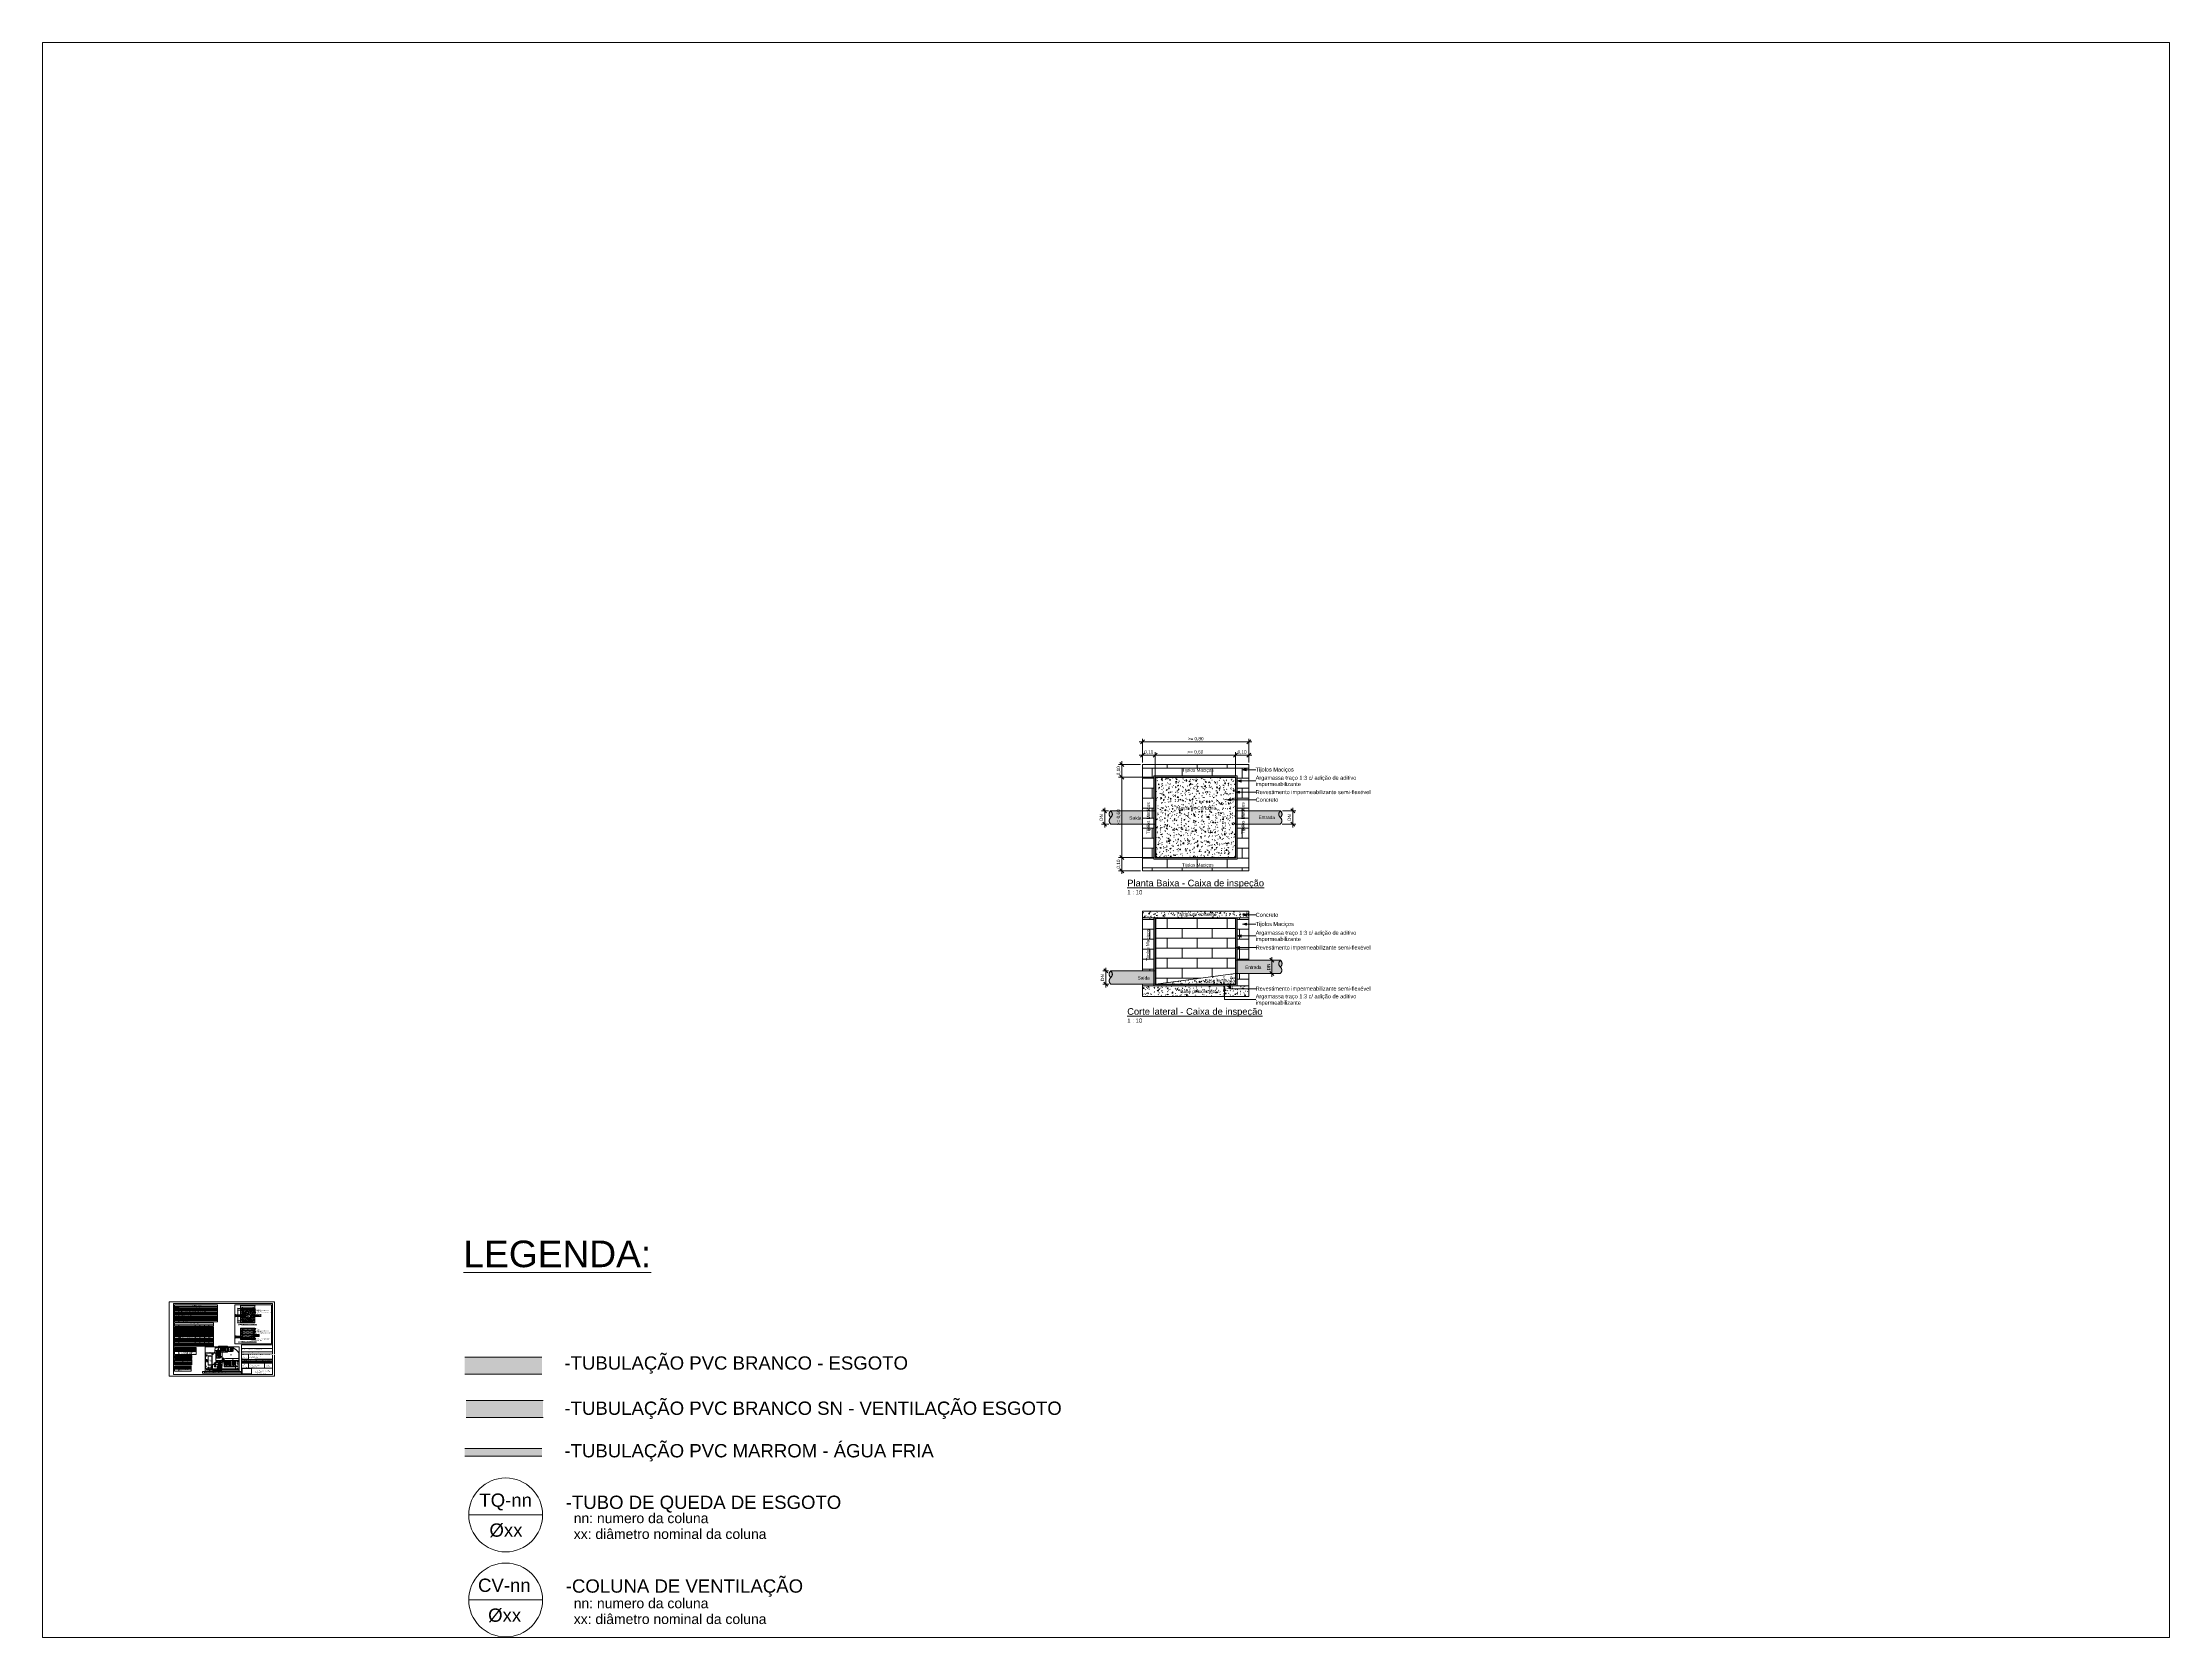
# Paper-space layout 'Layout1' of a CAD drawing. Header units: metres. Extents: x 0 to 12, y 0 to 9.
# The model-space entities are those that its viewports show. They can reach past a viewport. Long polylines and large blocks are cut down to what shows.
import ezdxf

# ---------------------------------------------------------------- set-up
doc = ezdxf.new("R2010")
doc.units = ezdxf.units.M
for name, pattern in [('IMPORT-DASHED _3_', [0.75, 0.5, -0.25]), ('IMPORT-DASHED2 _4_', [0.375, 0.25, -0.125]), ('IMPORT-HIDDEN2 _2_', [0.1875, 0.125, -0.0625]), ('Projeção', [0.003969, 0.002381, -0.001587]), ('Tracejada', [0.00635, 0.003175, -0.003175])]:
    doc.linetypes.add(name, pattern=pattern)
for name, color, linetype, lineweight in [('A-ANNO-DIMS', 7, 'Continuous', 5), ('A-ANNO-DIMS-10', 7, 'Continuous', 5), ('A-ANNO-DIMS-500', 7, 'Continuous', 5), ('A-COLS', 7, 'Continuous', 5), ('A-DETL', 7, 'Continuous', 5), ('A-DETL-GENF', 7, 'Continuous', 5), ('A-DETL-IDEN', 7, 'Continuous', 5), ('A-DETL-MEDM', 7, 'Continuous', 15), ('A-DETL-THIN', 7, 'Continuous', 5), ('A-FLOR-OVHD', 7, 'Projeção', 5), ('A-GENM', 7, 'Continuous', 5), ('A-WALL', 7, 'Continuous', 9), ('AL_HACHURA', 7, 'Continuous', 5), ('AL_MOBILIARIO', 7, 'Continuous', 5), ('AL_VEGETAÇÃO', 7, 'Continuous', 5), ('AL_WC-COZ-AS', 7, 'Continuous', 5), ('ARQ-COTA-50', 7, 'Continuous', 5), ('ARQ-ELEV6', 7, 'Continuous', 5), ('ARQ-hatch layout', 7, 'Continuous', 5), ('ARQ-MOB', 7, 'Continuous', 5), ('ARQ-PAR', 7, 'Continuous', 5), ('ARQ-PIS', 7, 'Continuous', 5), ('ARQ-POR', 7, 'Continuous', 5), ('ARQ-PROJ', 7, 'IMPORT-DASHED2 _4_', 5), ('ARQ-SAN', 7, 'Continuous', 5), ('ARQ-TEXTO-AMBIENTES-50', 7, 'Continuous', 5), ('ARQ-TEXTO-EQUIPO-50', 7, 'Continuous', 5), ('ELE-PTO', 7, 'Continuous', 5), ('G-ANNO-LEGN', 7, 'Continuous', 5), ('G-ANNO-REFR', 7, 'Tracejada', 5), ('G-ANNO-SCHD', 7, 'Continuous', 5), ('G-ANNO-TEXT', 7, 'Continuous', 5), ('G-ANNO-TTLB', 7, 'Continuous', 5), ('G-ANNO-TTLB-THIN', 7, 'Continuous', 5), ('KIRYA - PISO', 7, 'Continuous', 5), ('KIRYA - SÍMBOLO', 7, 'Continuous', 5), ('KIRYA - TEXTO', 7, 'Continuous', 5), ('M-PIPE-PATT', 7, 'Continuous', 5), ('P-PIPE', 7, 'Continuous', 5), ('P-PIPE-CNTR', 7, 'Continuous', 5), ('P-SANR-FIXT', 7, 'Continuous', 5), ('S-BEAM', 7, 'Continuous', 5), ('S-FNDN', 7, 'Continuous', 5)]:
    doc.layers.add(name, color=color, linetype=linetype, lineweight=lineweight)
doc.layers.add('A-FLOR', color=7, linetype='Continuous', lineweight=9, true_color=0x007f00)
doc.layers.add('ARQ_1100_BASE_TÉRREO_GARAGEM_dwg', color=7, linetype='Continuous', lineweight=5, true_color=0x767676)
doc.layers.add('G-ANNO-NPLT', color=7, linetype='Continuous', plot=False)
doc.styles.add('Arial', font='arial.ttf', dxfattribs={"height": 0.575428})
doc.styles.add('Arial_1', font='arial.ttf', dxfattribs={"height": 0.328191})
doc.styles.add('Arial_10', font='arial.ttf', dxfattribs={"height": 0.003})
doc.styles.add('Arial_11', font='arial.ttf', dxfattribs={"height": 0.0017})
doc.styles.add('Arial_12', font='arial.ttf', dxfattribs={"height": 0.003175})
doc.styles.add('Arial_2', font='arial.ttf', dxfattribs={"height": 0.1})
doc.styles.add('Arial_3', font='arial.ttf', dxfattribs={"height": 0.2})
doc.styles.add('Arial_4', font='arial.ttf', dxfattribs={"height": 0.075})
doc.styles.add('Arial_5', font='arial.ttf', dxfattribs={"height": 0.025})
doc.styles.add('Arial_6', font='arial.ttf', dxfattribs={"height": 0.05})
doc.styles.add('Arial_7', font='arial.ttf', dxfattribs={"height": 0.032495})
doc.styles.add('Arial_8', font='arial.ttf', dxfattribs={"height": 0.03})
doc.styles.add('Arial_9', font='arial.ttf', dxfattribs={"height": 0.0025})
doc.styles.add('Arial_B', font='arial.ttf', dxfattribs={"height": 0.004})
doc.styles.add('Arial_B_1', font='arial.ttf', dxfattribs={"height": 0.007})
doc.styles.add('Century Gothic', font='GOTHIC.TTF', dxfattribs={"height": 0.75})
doc.styles.add('Century Gothic_1', font='GOTHIC.TTF', dxfattribs={"height": 0.0035})
doc.styles.add('Century Gothic_2', font='GOTHIC.TTF', dxfattribs={"height": 0.0025})
doc.styles.add('Century Gothic_B', font='GOTHICB.TTF', dxfattribs={"height": 0.0035})
doc.styles.add('RomanS', font='romans__.ttf', dxfattribs={"height": 0.32})
doc.styles.add('RomanS_1', font='romans__.ttf', dxfattribs={"height": 0.075})
doc.styles.add('RomanS_2', font='romans__.ttf', dxfattribs={"height": 0.200498})
doc.styles.add('RomanS_3', font='romans__.ttf', dxfattribs={"height": 0.428997})
doc.styles.add('SansSerif', font='sanss___.ttf', dxfattribs={"height": 0.222776})
doc.styles.add('SansSerif_1', font='sanss___.ttf', dxfattribs={"height": 0.476664})
doc.styles.add('TechnicBold', font='techb___.ttf', dxfattribs={"height": 0.364705})
doc.styles.add('TechnicBold_1', font='techb___.ttf', dxfattribs={"height": 0.291764})
doc.dimstyles.new('Diagonal_-_2_5_mm_Arial_-_Preto', dxfattribs={"dimscale": 0.3048, "dimtxt": 0.025506, "dimasz": 0.098425, "dimexe": 0.07874, "dimexo": 0.049213, "dimgap": 0.016404, "dimtad": 1, "dimrnd": 0.01, "dimzin": 0, "dimdsep": 46, "dimtxsty": 'Arial_5', "dimblk1": 'OBLIQUE', "dimblk2": 'OBLIQUE', "dimsah": 1, "dimcen": 0.09, "dimdle": 0.07874, "dimazin": 0, "dimtfac": 1, "dimtdec": 4, "dimtix": 1, "dimtmove": 0, "dimatfit": 3, "dimfxl": 1, "dimtvp": 1, "dimtolj": 1, "dimtzin": 0, "dimarcsym": 2})
doc.dimstyles.new('Setores_1_mm', dxfattribs={"dimscale": 0.3048, "dimtxt": 0.783126, "dimasz": 5.208333, "dimexe": 3.937008, "dimexo": 2.46063, "dimgap": 2.870735, "dimtad": 1, "dimrnd": 0.01, "dimzin": 0, "dimdsep": 46, "dimtxsty": 'Century Gothic', "dimblk1": 'OBLIQUE', "dimblk2": 'OBLIQUE', "dimsah": 1, "dimcen": 0.09, "dimazin": 0, "dimtfac": 1, "dimtdec": 4, "dimtix": 1, "dimtmove": 0, "dimatfit": 3, "dimfxl": 1, "dimtvp": 1, "dimtolj": 1, "dimtzin": 0, "dimarcsym": 2})
picture_1 = doc.add_image_def('image2.png', size_in_pixel=(1656, 963))
picture_2 = doc.add_image_def('image1.jpg', size_in_pixel=(366, 340))
pattern_1 = [(50, (8.15914, 0), (0.07287275, -0.0063726), [0.00762, -0.08382]), (355, (8.15914, 0), (-0.0140933, 0.0764191), [0.0061, -0.06706]), (100.451, (8.16521, -0.00053), (0.0587795, 0.0700443), [0.00648, -0.07124]), (46.184, (8.15914, 0.02032), (0.1084306, -0.0168125), [0.01143, -0.12573]), (96.636, (8.16818, 0.01892), (0.0949595, 0.0989667), [0.00971, -0.10685]), (351.184, (8.15914, 0.02032), (0.0949595, 0.0989655), [0.00914, -0.10058]), (21, (8.1693, 0.01524), (0.06064644, -0.040903), [0.00762, -0.08382]), (326, (8.1693, 0.01524), (0.0247225, 0.0736702), [0.0061, -0.06706]), (71.451, (8.17435, 0.01183), (0.0853678, 0.0327653), [0.00648, -0.07124]), (37.5, (8.159142, 0), (0.00123613, 0.03382164), [0.00335, -0.06289, 0.00335, -0.06472, -0.06731]), (37.5, (8.159142, 0), (0.00123613, 0.03382164), [-0.13432, 0.00335, -0.06396]), (7.5, (8.159142, 0), (0.02672828, 0.04007156), [0.00335, -0.03546, 0.00335, -0.06137, -0.02565]), (7.5, (8.159142, 0), (0.02672828, 0.04007156), [-0.10353, 0.00335, -0.0223]), (327.5, (8.136482, 0), (0.05423402, -0.00228828), [0.00335, -0.02205, 0.00335, -0.0759, -0.10516]), (327.5, (8.136482, 0), (0.05423402, -0.00228828), [-0.10465, 0.00335, -0.1018]), (317.5, (8.12632, 0), (0.05925, 0.0101743), [0.00335, -0.02967, 0.00335, -0.04928, -0.07468]), (317.5, (8.12632, 0), (0.05925, 0.0101743), [-0.08565, 0.00335, -0.07132])]
pattern_2 = [(0, (8.14831, 0.0143), (0, 0.075), []), (90, (8.14831, 0.0143), (-0.1125, 0.075), [0.075, -0.075])]
pattern_3 = [(50, (-53.91, -59.372), (3.64364, -0.31863), [0.381, -4.191]), (355, (-53.91, -59.372), (-0.70466, 3.82096), [0.3048, -3.353]), (100.451, (-53.606, -59.398), (2.93848, 3.50212), [0.3238, -3.562]), (46.184, (-53.91, -58.356), (5.42153, -0.84063), [0.5715, -6.287]), (96.636, (-53.458, -58.426), (4.7479, 4.94883), [0.4857, -5.343]), (351.184, (-53.91, -58.356), (4.74855, 4.9487), [0.4572, -5.029]), (21, (-53.402, -58.61), (3.03232, -2.04515), [0.381, -4.191]), (326, (-53.402, -58.61), (1.23612, 3.68351), [0.3048, -3.353]), (71.451, (-53.149, -58.78), (4.26792, 1.63842), [0.3238, -3.562]), (37.5, (-53.91, -59.372), (0.06141, 1.690778), [0.16764, -3.145, 0.16764, -3.236, -3.366]), (37.5, (-53.91, -59.372), (0.06141, 1.690778), [-6.716, 0.16764, -3.198]), (7.5, (-53.91, -59.372), (1.33592, 2.003513), [0.16764, -1.773, 0.16764, -3.068, -1.283]), (7.5, (-53.91, -59.372), (1.33592, 2.003513), [-5.177, 0.16764, -1.115]), (327.5, (-55.043, -59.372), (2.711854, -0.115104), [0.16764, -1.102, 0.16764, -3.795, -5.258]), (327.5, (-55.043, -59.372), (2.711854, -0.115104), [-5.232, 0.16764, -5.09]), (317.5, (-55.551, -59.372), (2.96253, 0.50801), [0.16764, -1.483, 0.16764, -2.464, -3.734]), (317.5, (-55.551, -59.372), (2.96253, 0.50801), [-4.282, 0.16764, -3.566])]
pattern_4 = [(0, (-4539.02, -1079.475), (0, 0.635), []), (90, (-4539.02, -1079.475), (-0.635, 4e-17), [])]
pattern_5 = [(0, (-1409.402, -1437.31), (0.10319, 0.20638), [0, -0.20638])]
pattern_6 = [(45, (18.43023, 0), (-0.1767767, 0.1767767), [])]

# ---------------------------------------------------------------- blocks, each defined once
blk = doc.blocks.new('A2_LCL - A2_LCL-3999002-QUANTITATIVOS')
at = {"layer": 'G-ANNO-TTLB'}
for p, q in [((0.714, -0.087), (0.714, 0.333)), ((0.739, -0.077), (0.739, 0.323)), ((0.739, 0.323), (1.298, 0.323)), ((1.298, 0.323), (1.298, -0.077)), ((1.123, 0.091), (1.298, 0.091)), ((1.123, 0.091), (1.123, -0.077)), ((1.124, 0.07), (1.294, 0.07)), ((1.125, 0.051), (1.295, 0.051)), ((1.126, 0.038), (1.295, 0.038)), ((1.126, 0.009), (1.295, 0.009)), ((1.126, 0.003), (1.295, 0.003)), ((1.142, 0.003), (1.142, -0.014)), ((1.162, 0.038), (1.162, -0.041)), ((1.205, 0.009), (1.205, -0.014)), ((1.242, 0.009), (1.242, -0.014)), ((1.308, -0.087), (0.714, -0.087)), ((1.298, -0.077), (0.739, -0.077)), ((1.126, -0.003), (1.295, -0.003)), ((1.126, -0.008), (1.295, -0.008)), ((1.126, -0.014), (1.295, -0.014)), ((1.126, -0.014), (1.295, -0.014)), ((1.126, -0.041), (1.295, -0.041)), ((1.242, -0.003), (1.242, -0.014)), ((1.252, -0.014), (1.252, -0.041))]:
    blk.add_line(p, q, dxfattribs=at)
at = {"layer": 'G-ANNO-TTLB-THIN'}
for p, q in [((0.714, 0.333), (0.714, -0.087)), ((1.308, 0.333), (0.714, 0.333)), ((1.308, -0.087), (1.308, 0.333)), ((0.714, -0.087), (1.308, -0.087))]:
    blk.add_line(p, q, dxfattribs=at)
at = {"layer": 'G-ANNO-TTLB', "attachment_point": 1}
for s, insert, char_height, width, style in [('PROPRIETÁRIO:', (1.126, 0.067), 0.0025, 0.03319, 'Arial_9'), ('PROJETO:', (1.126, 0.036), 0.0025, 0.02124, 'Arial_9'), ('CONCEDENTE:', (1.125, 0.026), 0.0025, 0.03078, 'Arial_9'), ('CONVENENTE:', (1.125, 0.02), 0.0025, 0.03054, 'Arial_9'), ('LOCAL:', (1.126, 0.014), 0.0025, 0.01499, 'Arial_9'), ('PROJETO:', (1.126, 0.048), 0.0025, 0.02124, 'Arial_9'), ('DATA', (1.127, 0.001), 0.0017, 0.00802, 'Arial_11'), ('PREFEITURA MUNICIPAL DE ', (1.16, 0.067), 0.0025, 0.05916, 'Arial_9'), ('LINCOLN CARTAXO DE LIRA JÚNIOR', (1.16, 0.048), 0.0025, 0.07456, 'Arial_9'), ('RESPONSÁVEL TÉCNICO', (1.169, 0.007), 0.0017, 0.03656, 'Arial_11'), ('LINCOLN CARTAXO', (1.171, 0.001), 0.0017, 0.02822, 'Arial_11'), ('RUBRICA', (1.218, 0.007), 0.0017, 0.01339, 'Arial_11'), ('CREA 160.814.689-8', (1.227, 0.047), 0.0017, 0.02854, 'Arial_11'), ('CREA 160.814.689-8', (1.257, 0.001), 0.0017, 0.02854, 'Arial_11'), ('DADOS', (1.264, 0.007), 0.0017, 0.01066, 'Arial_11'), ('PRANCHA:', (1.125, -0.018), 0.0025, 0.02181, 'Arial_9'), ('CÓPIA', (1.127, -0.005), 0.0017, 0.00922, 'Arial_11'), ('VISTO', (1.127, -0.01), 0.0017, 0.0089, 'Arial_11'), ('\\fArial|b1|i0|c0|p34|;/', (1.144, -0.033), 0.004, 0.00192, 'Arial_B'), ('DESCRIÇÃO:', (1.164, -0.018), 0.0025, 0.0263, 'Arial_9'), ('Av. Gov. Flavio R. Coutinho, 500, sl. 601', (1.202, -0.054), 0.003, 0.09356, 'Arial_10'), ('Jd. Oceania, 58037-005 - João Pessoa (PB)', (1.202, -0.058), 0.003, 0.10141, 'Arial_10'), ('Tel +55 99924.4447', (1.202, -0.063), 0.003, 0.04626, 'Arial_10'), ('e-mail: contato@lclprojetos.com', (1.202, -0.068), 0.003, 0.07376, 'Arial_10'), ('ESCALA:', (1.254, -0.018), 0.0025, 0.0178, 'Arial_9'), ('INDICADA', (1.264, -0.028), 0.0025, 0.0202, 'Arial_9')]:
    blk.add_mtext(s, dxfattribs=dict(at, insert=insert, char_height=char_height, width=width, style=style))
at = {"layer": 'G-ANNO-TTLB'}
image = blk.add_image(picture_1, insert=(1.126, -0.074), size_in_units=(0.0538, 0.0313), dxfattribs=at)
image.dxf.flags = 7
blk = doc.blocks.new('IFC_ifc-1-PLANTA BAIXA GERAL')
at = {"layer": 'S-FNDN', "true_color": 0x914d28}
for points in [[(34.283, 4.92), (34.483, 5.12), (34.169, 4.981), (34.158, 4.92)], [(34.169, 4.981), (34.483, 5.12), (34.196, 5.12)], [(34.332, 4.92), (34.483, 4.92), (34.483, 5.12), (34.283, 4.92)], [(36.397, 4.92), (36.483, 4.92), (36.283, 5.12)], [(36.283, 4.92), (36.397, 4.92), (36.283, 5.12)], [(36.483, 4.92), (36.983, 5.12), (36.283, 5.12)], [(36.483, 4.92), (36.783, 4.92), (36.983, 5.12), (36.733, 5.02)], [(36.983, 4.92), (36.983, 5.12), (36.783, 4.92)], [(41.433, 4.92), (41.233, 5.12), (41.347, 4.92)], [(41.233, 4.92), (41.347, 4.92), (41.233, 5.12)], [(41.433, 4.92), (41.933, 5.12), (41.233, 5.12), (41.333, 5.02)], [(41.733, 4.92), (41.933, 5.12), (41.433, 4.92), (41.533, 4.92)], [(41.933, 4.92), (41.933, 5.12), (41.733, 4.92)], [(43.833, 4.92), (43.633, 5.12), (43.722, 4.92)], [(43.722, 4.92), (43.633, 5.12), (43.633, 4.92)], [(43.833, 4.92), (44.283, 5.12), (43.633, 5.12)], [(43.833, 4.92), (44.083, 4.92), (44.283, 5.12), (44.031, 5.008)], [(44.283, 4.47), (44.283, 5.12), (44.083, 4.92), (44.194, 4.67)], [(44.283, 4.47), (44.083, 4.92), (44.083, 4.67)], [(44.083, 4.47), (44.283, 4.47), (44.083, 4.67)], [(44.283, 3.12), (44.283, 3.67), (44.083, 3.47), (44.168, 3.32)], [(44.083, 3.47), (44.283, 3.67), (44.083, 3.59)], [(44.083, 3.59), (44.283, 3.67), (44.083, 3.67)], [(44.283, 3.12), (44.083, 3.47), (44.083, 3.32)], [(44.083, 3.12), (44.283, 3.12), (44.083, 3.32)], [(44.083, 0.3), (44.283, 0.7), (44.083, 0.471)], [(44.083, 0.471), (44.283, 0.7), (44.083, 0.7)], [(44.283, 0), (44.283, 0.7), (44.083, 0.3)], [(44.283, 0), (44.083, 0.3), (44.083, 0)], [(34.033, 0), (33.975, 0.2), (33.833, 0.2), (33.833, 0)], [(34.033, 0), (34.033, 0.2), (33.975, 0.2)]]:
    blk.add_hatch(color=27, dxfattribs=at).paths.add_polyline_path(points)
at = {"layer": 'A-COLS', "lineweight": 9}
for p, q in [((34.033, 4.67), (34.033, 4.92)), ((34.033, 4.92), (34.158, 4.92)), ((34.033, 4.92), (34.033, 4.67)), ((34.283, 4.92), (34.033, 4.92)), ((34.158, 4.92), (34.283, 4.92)), ((34.283, 4.67), (34.283, 4.92)), ((36.783, 4.92), (36.483, 4.92)), ((36.483, 4.92), (36.483, 4.77)), ((36.783, 4.77), (36.783, 4.92)), ((41.733, 4.92), (41.433, 4.92)), ((41.433, 4.92), (41.433, 4.77)), ((41.733, 4.77), (41.733, 4.92)), ((44.083, 4.92), (43.833, 4.92)), ((43.833, 4.92), (43.833, 4.67)), ((44.083, 4.67), (44.083, 4.92)), ((36.483, 4.77), (36.783, 4.77)), ((41.433, 4.77), (41.733, 4.77)), ((34.033, 4.67), (34.283, 4.67)), ((43.833, 4.67), (44.083, 4.67)), ((34.033, 3.32), (34.033, 3.47)), ((34.333, 3.47), (34.033, 3.47)), ((34.033, 3.47), (34.033, 3.32)), ((34.333, 3.32), (34.333, 3.47)), ((39.683, 3.47), (39.533, 3.47)), ((39.533, 3.47), (39.533, 3.17)), ((39.683, 3.17), (39.683, 3.47)), ((41.183, 3.47), (41.183, 3.17)), ((41.333, 3.47), (41.183, 3.47)), ((41.333, 3.17), (41.333, 3.47)), ((44.083, 3.47), (43.783, 3.47)), ((43.783, 3.47), (43.783, 3.32)), ((44.083, 3.32), (44.083, 3.47)), ((34.033, 3.32), (34.333, 3.32)), ((43.783, 3.32), (44.083, 3.32)), ((39.533, 3.17), (39.683, 3.17)), ((41.183, 3.17), (41.333, 3.17)), ((34.033, 0.2), (34.033, 0.3)), ((34.183, 0.3), (34.033, 0.3)), ((34.033, 0.3), (34.033, 0)), ((34.183, 0), (34.183, 0.3)), ((39.533, 0.3), (39.533, 0)), ((39.683, 0.3), (39.533, 0.3)), ((39.683, 0), (39.683, 0.3)), ((41.333, 0.3), (41.183, 0.3)), ((41.183, 0.3), (41.183, 0)), ((41.333, 0), (41.333, 0.3)), ((43.933, 0.3), (43.933, 0)), ((44.083, 0.3), (43.933, 0.3)), ((44.083, 0), (44.083, 0.3)), ((34.033, 0), (34.033, 0.2)), ((34.033, 0), (34.183, 0)), ((39.533, 0), (39.683, 0)), ((41.183, 0), (41.333, 0)), ((43.933, 0), (44.083, 0))]:
    blk.add_line(p, q, dxfattribs=at)
at = {"layer": 'S-BEAM', "lineweight": 9}
for p, q in [((36.483, 4.92), (34.283, 4.92)), ((41.433, 4.92), (36.783, 4.92)), ((43.833, 4.92), (41.733, 4.92)), ((34.283, 4.77), (36.483, 4.77)), ((36.783, 4.77), (41.433, 4.77)), ((41.733, 4.77), (43.833, 4.77)), ((34.033, 4.67), (34.033, 3.47)), ((34.033, 3.47), (34.033, 4.67)), ((34.183, 3.47), (34.183, 4.67)), ((43.933, 4.67), (43.933, 3.47)), ((44.083, 3.47), (44.083, 4.67)), ((39.533, 3.47), (34.333, 3.47)), ((41.183, 3.47), (39.683, 3.47)), ((43.783, 3.47), (41.333, 3.47)), ((34.033, 3.32), (34.033, 0.3)), ((34.033, 0.3), (34.033, 3.32)), ((34.183, 0.3), (34.183, 3.32)), ((34.333, 3.32), (39.533, 3.32)), ((39.683, 3.32), (41.183, 3.32)), ((41.333, 3.32), (43.783, 3.32)), ((43.933, 3.32), (43.933, 0.3)), ((44.083, 0.3), (44.083, 3.32)), ((39.533, 3.17), (39.533, 2.7)), ((39.683, 2.7), (39.683, 3.17)), ((41.183, 3.17), (41.183, 2.7)), ((41.333, 2.7), (41.333, 3.17)), ((39.533, 2.775), (39.683, 2.775)), ((39.533, 2.775), (39.533, 0.3)), ((39.683, 2.7), (39.683, 2.85)), ((41.183, 2.85), (39.683, 2.85)), ((39.683, 0.3), (39.683, 2.775)), ((41.183, 2.85), (41.183, 2.7)), ((41.183, 2.775), (41.333, 2.775)), ((41.183, 2.775), (41.183, 2.317)), ((41.333, 0.3), (41.333, 2.775)), ((39.683, 2.7), (39.533, 2.7)), ((39.683, 2.7), (41.183, 2.7)), ((41.333, 2.7), (41.183, 2.7)), ((41.183, 2.283), (41.183, 0.352)), ((39.683, 1.157), (39.683, 1.982)), ((39.683, 1.147), (39.683, 1.157)), ((39.683, 0.3), (39.683, 1.147)), ((39.533, 0.2), (34.183, 0.2)), ((41.183, 0.2), (39.683, 0.2)), ((39.683, 0.2), (41.183, 0.2)), ((43.933, 0.2), (41.333, 0.2)), ((34.183, 0), (39.533, 0)), ((39.683, 0), (41.183, 0)), ((41.333, 0), (43.933, 0))]:
    blk.add_line(p, q, dxfattribs=at)
at = {"layer": 'S-FNDN', "lineweight": 9}
for p, q in [((33.833, 5.12), (33.833, 4.47)), ((34.196, 5.12), (33.833, 5.12)), ((33.833, 4.47), (33.833, 5.12)), ((33.833, 5.12), (34.196, 5.12)), ((33.833, 5.12), (34.033, 4.92)), ((33.833, 5.12), (34.033, 4.67)), ((34.483, 5.12), (34.169, 4.981)), ((34.483, 5.12), (34.196, 5.12)), ((34.196, 5.12), (34.483, 5.12)), ((34.483, 5.12), (34.283, 4.92)), ((34.483, 4.92), (34.483, 5.12)), ((34.483, 5.12), (34.483, 4.92)), ((36.983, 5.12), (36.283, 5.12)), ((36.283, 5.12), (36.283, 4.92)), ((36.283, 5.12), (36.983, 5.12)), ((36.283, 4.92), (36.283, 5.12)), ((36.483, 4.92), (36.283, 5.12)), ((36.283, 5.12), (36.397, 4.92)), ((36.983, 5.12), (36.483, 4.92)), ((36.983, 5.12), (36.783, 4.92)), ((36.983, 4.92), (36.983, 5.12)), ((36.983, 5.12), (36.983, 4.92)), ((41.933, 5.12), (41.233, 5.12)), ((41.233, 5.12), (41.233, 4.92)), ((41.233, 5.12), (41.933, 5.12)), ((41.233, 4.92), (41.233, 5.12)), ((41.433, 4.92), (41.233, 5.12)), ((41.233, 5.12), (41.347, 4.92)), ((41.933, 5.12), (41.433, 4.92)), ((41.933, 5.12), (41.733, 4.92)), ((41.933, 4.92), (41.933, 5.12)), ((41.933, 5.12), (41.933, 4.92)), ((44.283, 5.12), (43.633, 5.12)), ((43.633, 5.12), (43.633, 4.92)), ((43.633, 5.12), (44.283, 5.12)), ((43.633, 4.92), (43.633, 5.12)), ((43.833, 4.92), (43.633, 5.12)), ((43.633, 5.12), (43.722, 4.92)), ((44.283, 5.12), (43.833, 4.92)), ((44.283, 5.12), (44.083, 4.92)), ((44.283, 4.47), (44.283, 5.12)), ((44.283, 5.12), (44.283, 4.47)), ((34.169, 4.981), (34.033, 4.92)), ((34.033, 4.92), (34.033, 4.67)), ((34.158, 4.92), (34.033, 4.92)), ((34.283, 4.92), (34.158, 4.92)), ((44.283, 4.47), (44.083, 4.92)), ((34.483, 4.47), (34.349, 4.77)), ((34.483, 4.47), (34.483, 4.77)), ((34.483, 4.77), (34.483, 4.47)), ((36.283, 4.77), (36.283, 4.57)), ((36.283, 4.57), (36.283, 4.77)), ((36.283, 4.57), (36.483, 4.77)), ((36.283, 4.57), (36.783, 4.77)), ((36.983, 4.57), (36.783, 4.77)), ((36.983, 4.57), (36.868, 4.77)), ((36.983, 4.57), (36.983, 4.77)), ((36.983, 4.77), (36.983, 4.57)), ((41.233, 4.77), (41.233, 4.57)), ((41.233, 4.57), (41.233, 4.77)), ((41.233, 4.57), (41.433, 4.77)), ((41.233, 4.57), (41.733, 4.77)), ((41.933, 4.57), (41.733, 4.77)), ((41.933, 4.57), (41.818, 4.77)), ((41.933, 4.57), (41.933, 4.77)), ((41.933, 4.77), (41.933, 4.57)), ((43.633, 4.77), (43.633, 4.47)), ((43.633, 4.47), (43.633, 4.77)), ((43.788, 4.77), (43.833, 4.67)), ((34.033, 4.67), (33.833, 4.47)), ((34.183, 4.626), (34.283, 4.67)), ((34.483, 4.47), (34.283, 4.67)), ((36.283, 4.57), (36.983, 4.57)), ((36.983, 4.57), (36.283, 4.57)), ((41.233, 4.57), (41.933, 4.57)), ((41.933, 4.57), (41.233, 4.57)), ((43.633, 4.47), (43.833, 4.67)), ((43.633, 4.47), (43.933, 4.603)), ((44.283, 4.47), (44.083, 4.67)), ((33.833, 4.47), (34.033, 4.559)), ((33.833, 4.47), (34.033, 4.47)), ((34.033, 4.47), (33.833, 4.47)), ((34.183, 4.47), (34.483, 4.47)), ((34.483, 4.47), (34.183, 4.47)), ((43.633, 4.47), (43.933, 4.47)), ((43.933, 4.47), (43.633, 4.47)), ((44.083, 4.47), (44.283, 4.47)), ((44.283, 4.47), (44.083, 4.47)), ((34.033, 3.67), (33.833, 3.67)), ((33.833, 3.67), (33.833, 3.12)), ((33.833, 3.67), (34.033, 3.67)), ((33.833, 3.12), (33.833, 3.67)), ((34.033, 3.47), (33.833, 3.67)), ((33.833, 3.67), (34.033, 3.32)), ((34.533, 3.67), (34.183, 3.67)), ((34.183, 3.67), (34.533, 3.67)), ((34.533, 3.67), (34.183, 3.53)), ((34.533, 3.67), (34.333, 3.47)), ((34.533, 3.47), (34.533, 3.67)), ((34.533, 3.67), (34.533, 3.47)), ((39.883, 3.67), (39.333, 3.67)), ((39.333, 3.67), (39.333, 3.47)), ((39.333, 3.47), (39.333, 3.67)), ((39.333, 3.67), (39.883, 3.67)), ((39.333, 3.67), (39.533, 3.47)), ((39.333, 3.67), (39.413, 3.47)), ((39.883, 3.67), (39.533, 3.47)), ((39.683, 3.47), (39.883, 3.67)), ((39.883, 3.47), (39.883, 3.67)), ((39.883, 3.67), (39.883, 3.47)), ((40.983, 3.67), (40.983, 3.47)), ((41.533, 3.67), (40.983, 3.67)), ((40.983, 3.47), (40.983, 3.67)), ((40.983, 3.67), (41.533, 3.67)), ((40.983, 3.67), (41.183, 3.47)), ((40.983, 3.67), (41.063, 3.47)), ((41.533, 3.67), (41.183, 3.47)), ((41.533, 3.67), (41.333, 3.47)), ((41.533, 3.47), (41.533, 3.67)), ((41.533, 3.67), (41.533, 3.47)), ((43.933, 3.67), (43.583, 3.67)), ((43.583, 3.67), (43.583, 3.47)), ((43.583, 3.67), (43.933, 3.67)), ((43.583, 3.47), (43.583, 3.67)), ((43.783, 3.47), (43.583, 3.67)), ((43.583, 3.67), (43.697, 3.47)), ((44.283, 3.67), (44.083, 3.67)), ((44.083, 3.67), (44.283, 3.67)), ((44.283, 3.67), (44.083, 3.47)), ((44.283, 3.67), (44.083, 3.59)), ((44.283, 3.12), (44.283, 3.67)), ((44.283, 3.67), (44.283, 3.12)), ((43.933, 3.53), (43.783, 3.47)), ((34.033, 3.47), (34.033, 3.32)), ((44.283, 3.12), (44.083, 3.47)), ((33.833, 3.12), (34.033, 3.32)), ((34.183, 3.26), (34.333, 3.32)), ((34.533, 3.12), (34.333, 3.32)), ((34.533, 3.12), (34.418, 3.32)), ((34.533, 3.12), (34.533, 3.32)), ((34.533, 3.32), (34.533, 3.12)), ((39.333, 3.32), (39.333, 2.97)), ((39.333, 2.97), (39.333, 3.32)), ((39.473, 3.32), (39.533, 3.17)), ((39.883, 2.97), (39.743, 3.32)), ((39.883, 2.97), (39.883, 3.32)), ((39.883, 3.32), (39.883, 2.97)), ((40.983, 3.32), (40.983, 2.97)), ((40.983, 2.97), (40.983, 3.32)), ((41.123, 3.32), (41.183, 3.17)), ((41.533, 2.97), (41.393, 3.32)), ((41.533, 2.97), (41.533, 3.32)), ((41.533, 3.32), (41.533, 2.97)), ((43.583, 3.32), (43.583, 3.12)), ((43.583, 3.12), (43.583, 3.32)), ((43.583, 3.12), (43.783, 3.32)), ((43.583, 3.12), (43.933, 3.26)), ((44.283, 3.12), (44.083, 3.32)), ((33.833, 3.12), (34.033, 3.2)), ((33.833, 3.12), (34.033, 3.12)), ((34.033, 3.12), (33.833, 3.12)), ((34.183, 3.12), (34.533, 3.12)), ((34.533, 3.12), (34.183, 3.12)), ((39.333, 2.97), (39.533, 3.17)), ((39.883, 2.97), (39.683, 3.17)), ((41.183, 3.17), (40.983, 2.97)), ((41.533, 2.97), (41.333, 3.17)), ((43.583, 3.12), (43.933, 3.12)), ((43.933, 3.12), (43.583, 3.12)), ((44.083, 3.12), (44.283, 3.12)), ((44.283, 3.12), (44.083, 3.12)), ((39.333, 2.97), (39.533, 3.084)), ((40.983, 2.97), (41.183, 3.084)), ((39.333, 2.97), (39.533, 2.97)), ((39.533, 2.97), (39.333, 2.97)), ((39.683, 2.97), (39.883, 2.97)), ((39.883, 2.97), (39.683, 2.97)), ((40.983, 2.97), (41.183, 2.97)), ((41.183, 2.97), (40.983, 2.97)), ((41.333, 2.97), (41.533, 2.97)), ((41.533, 2.97), (41.333, 2.97)), ((34.033, 0.7), (33.833, 0.7)), ((33.833, 0.7), (33.833, 0.2)), ((33.833, 0.2), (33.833, 0.7)), ((33.833, 0.7), (34.033, 0.7)), ((33.833, 0.7), (34.033, 0.3)), ((33.833, 0.7), (33.975, 0.2)), ((34.383, 0.7), (34.183, 0.7)), ((34.183, 0.7), (34.383, 0.7)), ((34.183, 0.3), (34.383, 0.7)), ((34.383, 0.7), (34.183, 0.471)), ((34.383, 0.2), (34.383, 0.7)), ((34.383, 0.7), (34.383, 0.2)), ((39.533, 0.7), (39.333, 0.7)), ((39.333, 0.7), (39.333, 0.2)), ((39.333, 0.2), (39.333, 0.7)), ((39.333, 0.7), (39.533, 0.7)), ((39.333, 0.7), (39.533, 0.3)), ((39.333, 0.7), (39.475, 0.2)), ((39.883, 0.7), (39.683, 0.7)), ((39.683, 0.7), (39.883, 0.7)), ((39.683, 0.3), (39.883, 0.7)), ((39.883, 0.7), (39.683, 0.471)), ((39.883, 0.29), (39.883, 0.7)), ((39.883, 0.7), (39.883, 0.29)), ((40.983, 0.629), (40.983, 0.353)), ((40.983, 0.353), (40.983, 0.629)), ((41.003, 0.629), (41.017, 0.579)), ((41.018, 0.629), (41.046, 0.573)), ((41.176, 0.7), (41.084, 0.7)), ((41.084, 0.7), (41.176, 0.7)), ((41.533, 0.7), (41.333, 0.7)), ((41.333, 0.7), (41.533, 0.7)), ((41.333, 0.3), (41.533, 0.7)), ((41.533, 0.7), (41.333, 0.471)), ((41.533, 0.2), (41.533, 0.7)), ((41.533, 0.7), (41.533, 0.2)), ((43.933, 0.7), (43.733, 0.7)), ((43.733, 0.7), (43.733, 0.2)), ((43.733, 0.2), (43.733, 0.7)), ((43.733, 0.7), (43.933, 0.7)), ((43.733, 0.7), (43.933, 0.3)), ((43.733, 0.7), (43.875, 0.2)), ((44.283, 0.7), (44.083, 0.7)), ((44.083, 0.7), (44.283, 0.7)), ((44.083, 0.3), (44.283, 0.7)), ((44.283, 0.7), (44.083, 0.471)), ((44.283, 0), (44.283, 0.7)), ((44.283, 0.7), (44.283, 0)), ((41.019, 0.574), (41.082, 0.353)), ((41.048, 0.569), (41.158, 0.348)), ((34.033, 0.3), (34.033, 0.2)), ((34.249, 0.2), (34.183, 0.3)), ((39.734, 0.223), (39.683, 0.3)), ((39.883, 0.2), (39.883, 0.274)), ((39.883, 0.274), (39.883, 0.2)), ((40.983, 0.306), (40.983, 0.2)), ((40.983, 0.2), (40.983, 0.306)), ((41.097, 0.3), (41.102, 0.283)), ((41.103, 0.279), (41.125, 0.2)), ((41.179, 0.307), (41.183, 0.3)), ((41.399, 0.2), (41.333, 0.3)), ((44.283, 0), (44.083, 0.3)), ((33.833, 0.2), (33.833, 0)), ((33.833, 0), (33.833, 0.2)), ((33.975, 0.2), (34.033, 0)), ((34.033, 0.2), (34.033, 0)), ((39.749, 0.2), (39.736, 0.22)), ((33.833, 0), (34.033, 0)), ((44.283, 0), (44.083, 0))]:
    blk.add_line(p, q, dxfattribs=at)
at = {"layer": 'S-FNDN', "color": 254, "lineweight": 9, "true_color": 0xd7d7d7}
for p, q in [((40.983, 0.692), (40.983, 0.67)), ((40.983, 0.67), (40.983, 0.692)), ((40.983, 0.665), (40.983, 0.631)), ((40.983, 0.631), (40.983, 0.665))]:
    blk.add_line(p, q, dxfattribs=at)
at = {"layer": 'S-FNDN', "color": 8, "lineweight": 9, "true_color": 0x737373}
for p, q in [((40.99, 0.685), (40.994, 0.678)), ((40.992, 0.668), (40.994, 0.659)), ((41.013, 0.7), (40.995, 0.7)), ((40.995, 0.7), (41.013, 0.7)), ((41, 0.665), (41.012, 0.641)), ((41.037, 0.7), (41.028, 0.7)), ((41.028, 0.7), (41.037, 0.7)), ((41.048, 0.7), (41.038, 0.7)), ((41.038, 0.7), (41.048, 0.7)), ((41.072, 0.7), (41.05, 0.7)), ((41.05, 0.7), (41.072, 0.7))]:
    blk.add_line(p, q, dxfattribs=at)
blk = doc.blocks.new('UT_Bacia com caixa acoplada - UT_Bacia com caixa acoplada-4179131-PLANTA BAIXA GERAL')
at = {"layer": 'P-SANR-FIXT', "true_color": 0xf4f2f0, "transparency": 33554560}
for points in [[(-0.179, -0.19), (-0.184, -0.191), (-0.179, -0.191)], [(-0.139, -0.174), (-0.147, -0.173), (-0.144, -0.169), (-0.168, -0.15), (-0.179, -0.167), (-0.174, -0.196), (-0.169, -0.196), (-0.157, -0.181), (-0.141, -0.174)], [(0.089, -0.149), (-0.061, -0.155), (0.003, -0.158), (0.077, -0.152), (0.089, -0.149)], [(0.09, -0.168), (0.09, -0.162), (0.065, -0.168)], [(0.125, -0.174), (0.12, -0.174), (0.125, -0.175)], [(0.046, -0.284), (0.035, -0.265), (0.036, -0.271), (0.042, -0.279)], [(-0.168, -0.452), (-0.174, -0.441), (-0.177, -0.44), (-0.173, -0.452), (-0.169, -0.452)], [(0.125, -0.402), (0.111, -0.407), (0.114, -0.429), (0.125, -0.427), (0.125, -0.403)], [(0.125, -0.429), (0.111, -0.434), (0.114, -0.452), (0.122, -0.448), (0.125, -0.429)], [(0.135, -0.431), (0.13, -0.436), (0.135, -0.434)]]:
    blk.add_hatch(color=7, dxfattribs=at).paths.add_polyline_path(points)
h = blk.add_hatch(color=7, dxfattribs=at)
h.paths.add_polyline_path([(0.166, -0.175), (0.166, -0.147), (0.127, -0.149), (0.125, -0.154), (0.128, -0.171), (0.16, -0.175)])
h.paths.add_polyline_path([(0.11, -0.173), (0.106, -0.173), (0.11, -0.174)])
h.paths.add_polyline_path([(0.11, -0.149), (0.071, -0.154), (-0.004, -0.158), (0.09, -0.163), (0.09, -0.168), (0.11, -0.162), (0.11, -0.149)])
h.paths.add_polyline_path([(-0.166, -0.149), (-0.176, -0.153), (-0.167, -0.149)])
h.paths.add_polyline_path([(-0.172, -0.197), (-0.179, -0.197), (-0.174, -0.197), (-0.173, -0.197)])
h = blk.add_hatch(color=7, dxfattribs=at)
h.paths.add_polyline_path([(0.11, -0.174), (0.106, -0.174), (0.11, -0.174)])
h.paths.add_polyline_path([(0.073, -0.153), (-0.004, -0.158), (0.073, -0.153)])
h.paths.add_polyline_path([(-0.133, -0.179), (-0.139, -0.18), (-0.166, -0.203), (-0.174, -0.202), (-0.169, -0.214), (-0.135, -0.18)])
h.paths.add_polyline_path([(-0.142, -0.25), (-0.168, -0.256), (-0.164, -0.262), (-0.16, -0.268), (-0.165, -0.276), (-0.159, -0.284), (-0.161, -0.291), (-0.157, -0.293), (-0.165, -0.305), (-0.161, -0.315), (-0.165, -0.319), (-0.16, -0.325), (-0.168, -0.337), (-0.165, -0.35), (-0.149, -0.345), (-0.145, -0.299), (-0.142, -0.286), (-0.142, -0.251)])
h = blk.add_hatch(color=7, dxfattribs=at)
h.paths.add_polyline_path([(-0.136, -0.177), (-0.147, -0.174), (-0.152, -0.179), (-0.166, -0.191), (-0.166, -0.203), (-0.16, -0.204), (-0.136, -0.177)])
h.paths.add_polyline_path([(-0.14, -0.173), (-0.15, -0.171), (-0.145, -0.173), (-0.141, -0.173)])
h.paths.add_polyline_path([(-0.157, -0.265), (-0.168, -0.255), (-0.173, -0.249), (-0.174, -0.252), (-0.169, -0.352), (-0.168, -0.347), (-0.164, -0.328), (-0.157, -0.322), (-0.161, -0.315), (-0.158, -0.312), (-0.165, -0.3), (-0.161, -0.291), (-0.165, -0.286), (-0.157, -0.283), (-0.165, -0.271), (-0.16, -0.268)])
h = blk.add_hatch(color=7, dxfattribs=at)
h.paths.add_polyline_path([(-0.11, -0.174), (-0.115, -0.173), (-0.115, -0.174)])
h.paths.add_polyline_path([(-0.11, -0.171), (-0.115, -0.149), (-0.123, -0.154), (-0.12, -0.171), (-0.115, -0.171)])
h = blk.add_hatch(color=7, dxfattribs=at)
h.paths.add_polyline_path([(-0.11, -0.174), (-0.115, -0.174), (-0.11, -0.175)])
h.paths.add_polyline_path([(-0.11, -0.173), (-0.115, -0.171), (-0.115, -0.173)])
h = blk.add_hatch(color=7, dxfattribs=at)
h.paths.add_polyline_path([(0.125, -0.166), (0.12, -0.149), (0.11, -0.154), (0.115, -0.171), (0.125, -0.168)])
h.paths.add_polyline_path([(0.125, -0.174), (0.12, -0.173), (0.122, -0.174)])
h = blk.add_hatch(color=7, dxfattribs=at)
h.paths.add_polyline_path([(0.046, -0.284), (0.022, -0.261), (0.016, -0.263), (0.004, -0.257), (0, -0.255), (-0.028, -0.26), (-0.038, -0.271), (-0.038, -0.284), (0.046, -0.284)])
h.paths.add_polyline_path([(-0.059, -0.252), (-0.061, -0.252), (-0.059, -0.252)])
h.paths.add_polyline_path([(-0.059, -0.257), (-0.077, -0.26), (-0.072, -0.275), (-0.059, -0.28), (-0.059, -0.257)])
h = blk.add_hatch(color=7, dxfattribs=at)
h.paths.add_polyline_path([(0.027, -0.259), (0.019, -0.254), (-0.001, -0.25), (0.008, -0.255), (0.008, -0.261), (0.022, -0.261), (0.024, -0.259)])
h.paths.add_polyline_path([(-0.058, -0.25), (-0.076, -0.255), (-0.059, -0.252), (-0.058, -0.25)])
h = blk.add_hatch(color=7, dxfattribs=at)
h.paths.add_polyline_path([(0.05, -0.3), (0.045, -0.284), (-0.048, -0.287), (-0.042, -0.323), (-0.024, -0.344), (0, -0.35), (0.025, -0.343), (0.049, -0.302)])
h.paths.add_polyline_path([(-0.059, -0.284), (-0.066, -0.287), (-0.066, -0.29), (-0.059, -0.287), (-0.059, -0.285)])
h = blk.add_hatch(color=7, dxfattribs=at)
h.paths.add_polyline_path([(0.166, -0.45), (0.16, -0.402), (0.135, -0.407), (0.138, -0.452), (0.165, -0.451)])
h.paths.add_polyline_path([(-0.149, -0.452), (-0.149, -0.406), (-0.155, -0.402), (-0.174, -0.406), (-0.168, -0.45), (-0.163, -0.452), (-0.149, -0.452)])
h = blk.add_hatch(color=7, dxfattribs=at)
h.paths.add_polyline_path([(0.135, -0.41), (0.13, -0.402), (0.125, -0.407), (0.13, -0.431), (0.135, -0.427), (0.135, -0.411)])
h.paths.add_polyline_path([(0.016, -0.431), (0.012, -0.402), (-0.054, -0.406), (-0.054, -0.431), (0, -0.431)])
h = blk.add_hatch(color=7, dxfattribs=at)
h.paths.add_polyline_path([(0.133, -0.452), (0.124, -0.436), (0.127, -0.452), (0.13, -0.452)])
h.paths.add_polyline_path([(0.016, -0.434), (0.016, -0.431), (-0.054, -0.436), (-0.05, -0.452), (0.013, -0.449), (0.016, -0.435)])
at = {"layer": 'P-SANR-FIXT'}
for p, q in [((-0.232, 0), (-0.232, -0.005)), ((-0.207, 0), (-0.232, 0)), ((-0.207, 0), (-0.232, 0)), ((-0.207, -0.005), (-0.207, 0)), ((-0.232, -0.005), (-0.207, -0.005)), ((-0.232, -0.005), (-0.207, -0.005)), ((-0.2, -0.047), (-0.2, -0.099)), ((-0.2, -0.047), (-0.2, -0.099)), ((-0.2, -0.099), (-0.2, -0.047)), ((0.165, -0.012), (-0.165, -0.012)), ((0.2, -0.099), (0.2, -0.047)), ((0.2, -0.099), (0.2, -0.047)), ((0.2, -0.047), (0.2, -0.099)), ((-0.186, -0.126), (-0.186, -0.429)), ((-0.177, -0.197), (-0.177, -0.441)), ((-0.165, -0.235), (-0.166, -0.233)), ((0.15, -0.17), (-0.15, -0.17)), ((-0.114, -0.16), (-0.126, -0.16)), ((-0.126, -0.16), (-0.126, -0.17)), ((-0.126, -0.16), (-0.126, -0.17)), ((-0.126, -0.17), (-0.114, -0.17)), ((-0.114, -0.17), (-0.114, -0.16)), ((-0.114, -0.17), (-0.114, -0.16)), ((-0.102, -0.16), (-0.114, -0.16)), ((-0.114, -0.16), (-0.114, -0.17)), ((-0.114, -0.16), (-0.114, -0.17)), ((-0.114, -0.17), (-0.102, -0.17)), ((-0.09, -0.16), (-0.102, -0.16)), ((-0.102, -0.16), (-0.102, -0.17)), ((-0.102, -0.16), (-0.102, -0.17)), ((-0.102, -0.17), (-0.102, -0.16)), ((-0.102, -0.17), (-0.102, -0.16)), ((-0.102, -0.17), (-0.09, -0.17)), ((-0.09, -0.17), (-0.09, -0.16)), ((-0.09, -0.162), (-0.09, -0.16)), ((0.09, -0.161), (-0.09, -0.161)), ((-0.09, -0.162), (-0.09, -0.161)), ((-0.09, -0.169), (-0.09, -0.161)), ((-0.09, -0.169), (-0.09, -0.168)), ((-0.09, -0.17), (-0.09, -0.168)), ((-0.09, -0.169), (0.09, -0.169)), ((0.102, -0.16), (0.09, -0.16)), ((0.09, -0.16), (0.09, -0.17)), ((0.09, -0.16), (0.09, -0.162)), ((0.09, -0.162), (0.09, -0.161)), ((0.09, -0.169), (0.09, -0.161)), ((0.09, -0.168), (0.09, -0.17)), ((0.09, -0.169), (0.09, -0.168)), ((0.09, -0.17), (0.102, -0.17)), ((0.102, -0.17), (0.102, -0.16)), ((0.102, -0.17), (0.102, -0.16)), ((0.114, -0.16), (0.102, -0.16)), ((0.102, -0.16), (0.102, -0.17)), ((0.102, -0.16), (0.102, -0.17)), ((0.102, -0.17), (0.114, -0.17)), ((0.126, -0.16), (0.114, -0.16)), ((0.114, -0.16), (0.114, -0.17)), ((0.114, -0.16), (0.114, -0.17)), ((0.114, -0.17), (0.114, -0.16)), ((0.114, -0.17), (0.114, -0.16)), ((0.114, -0.17), (0.126, -0.17)), ((0.126, -0.17), (0.126, -0.16)), ((0.126, -0.17), (0.126, -0.16)), ((0.166, -0.233), (0.165, -0.235)), ((0.177, -0.441), (0.177, -0.197)), ((0.186, -0.429), (0.186, -0.126))]:
    blk.add_line(p, q, dxfattribs=at)
at = {"layer": 'P-SANR-FIXT', "color": 8, "true_color": 0x7a7978}
for p, q in [((-0.186, -0.021), (-0.186, -0.024)), ((-0.186, -0.024), (-0.186, -0.035)), ((-0.186, -0.036), (-0.186, -0.047)), ((-0.186, -0.099), (-0.186, -0.108)), ((-0.186, -0.109), (-0.186, -0.123)), ((-0.185, -0.02), (-0.185, -0.02)), ((-0.185, -0.02), (-0.185, -0.02)), ((-0.165, -0.02), (-0.179, -0.02)), ((-0.169, -0.02), (-0.164, -0.02)), ((-0.167, -0.051), (-0.167, -0.099)), ((-0.167, -0.051), (-0.167, -0.099)), ((0.165, -0.012), (-0.165, -0.012)), ((-0.165, -0.012), (0.165, -0.012)), ((-0.139, -0.045), (-0.159, -0.045)), ((-0.139, -0.045), (-0.159, -0.045)), ((0.12, -0.045), (-0.12, -0.045)), ((0.12, -0.045), (-0.12, -0.045)), ((0.159, -0.045), (0.139, -0.045)), ((0.159, -0.045), (0.139, -0.045)), ((0.179, -0.02), (0.165, -0.02)), ((0.167, -0.099), (0.167, -0.051)), ((0.167, -0.099), (0.167, -0.051)), ((0.169, -0.02), (0.172, -0.02)), ((0.185, -0.02), (0.185, -0.02)), ((0.185, -0.02), (0.185, -0.02)), ((0.186, -0.024), (0.186, -0.021)), ((0.186, -0.035), (0.186, -0.024)), ((0.186, -0.047), (0.186, -0.036)), ((0.186, -0.108), (0.186, -0.099)), ((0.186, -0.123), (0.186, -0.109)), ((-0.166, -0.233), (-0.165, -0.235)), ((-0.125, -0.145), (-0.125, -0.171)), ((0.125, -0.171), (0.125, -0.145)), ((0.165, -0.235), (0.166, -0.233)), ((-0.135, -0.431), (-0.135, -0.284)), ((-0.125, -0.26), (-0.125, -0.284)), ((-0.099, -0.249), (-0.004, -0.249)), ((0.004, -0.249), (0.099, -0.249)), ((0.125, -0.284), (0.125, -0.26)), ((0.135, -0.284), (0.135, -0.431)), ((0, -0.566), (0, -0.566)), ((0, -0.566), (0, -0.566))]:
    blk.add_line(p, q, dxfattribs=at)
at = {"layer": 'P-SANR-FIXT', "color": 253, "true_color": 0xb7b5b4}
for p, q in [((-0.186, -0.05), (-0.186, -0.099)), ((-0.182, -0.02), (-0.18, -0.02)), ((-0.167, -0.099), (-0.167, -0.051)), ((-0.167, -0.099), (-0.167, -0.051)), ((0.165, -0.02), (-0.165, -0.02)), ((-0.108, -0.02), (-0.124, -0.02)), ((-0.122, -0.02), (-0.121, -0.02)), ((0.124, -0.02), (0.108, -0.02)), ((0.121, -0.02), (0.128, -0.02)), ((0.128, -0.02), (0.135, -0.02)), ((0.135, -0.02), (0.142, -0.02)), ((0.142, -0.02), (0.148, -0.02)), ((0.148, -0.02), (0.153, -0.02)), ((0.153, -0.02), (0.159, -0.02)), ((0.159, -0.02), (0.164, -0.02)), ((0.167, -0.051), (0.167, -0.099)), ((0.167, -0.051), (0.167, -0.099)), ((0.186, -0.096), (0.186, -0.047)), ((-0.125, -0.178), (-0.125, -0.189)), ((-0.125, -0.198), (-0.125, -0.216)), ((-0.125, -0.231), (-0.125, -0.238)), ((0.125, -0.189), (0.125, -0.178)), ((0.125, -0.216), (0.125, -0.198)), ((0.125, -0.26), (0.125, -0.231)), ((-0.125, -0.242), (-0.125, -0.26)), ((-0.125, -0.284), (-0.125, -0.39)), ((0.125, -0.39), (0.125, -0.284)), ((-0.125, -0.393), (-0.125, -0.429)), ((-0.117, -0.473), (-0.116, -0.478)), ((-0.116, -0.478), (-0.113, -0.482)), ((0.118, -0.471), (0.12, -0.466)), ((0.125, -0.429), (0.125, -0.393)), ((0.125, -0.432), (0.125, -0.429)), ((0.125, -0.437), (0.125, -0.432)), ((0.125, -0.442), (0.125, -0.437)), ((-0.098, -0.508), (-0.094, -0.512)), ((-0.05, -0.544), (-0.045, -0.546)), ((-0.036, -0.549), (-0.031, -0.55)), ((0.024, -0.552), (0.028, -0.551)), ((0.028, -0.551), (0.033, -0.55)), ((0.038, -0.548), (0.043, -0.547)), ((0.043, -0.547), (0.048, -0.545)), ((0.057, -0.541), (0.061, -0.538)), ((0.061, -0.538), (0.065, -0.536)), ((0.07, -0.533), (0.074, -0.53)), ((0.099, -0.506), (0.102, -0.502)), ((0.102, -0.502), (0.105, -0.498)), ((0.105, -0.498), (0.107, -0.493))]:
    blk.add_line(p, q, dxfattribs=at)
at = {"layer": 'P-SANR-FIXT', "color": 254, "true_color": 0xd5d3d2}
for p, q in [((-0.159, -0.045), (-0.139, -0.045)), ((-0.159, -0.045), (-0.139, -0.045)), ((-0.125, -0.049), (-0.125, -0.075)), ((-0.125, -0.082), (-0.125, -0.091)), ((-0.125, -0.092), (-0.125, -0.119)), ((-0.12, -0.045), (0.12, -0.045)), ((-0.12, -0.045), (0.12, -0.045)), ((0.125, -0.044), (0.125, -0.037)), ((0.125, -0.091), (0.125, -0.049)), ((0.125, -0.119), (0.125, -0.092)), ((0.139, -0.045), (0.159, -0.045)), ((0.139, -0.045), (0.159, -0.045)), ((0.091, -0.227), (0.091, -0.227)), ((-0.125, -0.439), (-0.125, -0.444)), ((-0.125, -0.444), (-0.124, -0.449)), ((-0.122, -0.459), (-0.121, -0.463)), ((0.12, -0.466), (0.121, -0.461)), ((0.124, -0.447), (0.125, -0.442)), ((-0.08, -0.525), (-0.076, -0.529)), ((-0.059, -0.539), (-0.055, -0.542)), ((-0.055, -0.542), (-0.05, -0.544)), ((0.033, -0.55), (0.038, -0.548)), ((0.048, -0.545), (0.052, -0.543)), ((0.052, -0.543), (0.057, -0.541)), ((0.065, -0.536), (0.07, -0.533)), ((0.074, -0.53), (0.078, -0.527)), ((0.089, -0.517), (0.092, -0.514)), ((0.112, -0.485), (0.114, -0.48))]:
    blk.add_line(p, q, dxfattribs=at)
at = {"layer": 'P-SANR-FIXT', "color": 254, "true_color": 0xe4e3e3}
blk.add_line((-0.125, -0.075), (-0.125, -0.081), dxfattribs=at)
at = {"layer": 'P-SANR-FIXT', "color": 8, "true_color": 0x7a7a7a}
for p, q in [((-0.09, -0.164), (-0.09, -0.162)), ((-0.09, -0.168), (-0.09, -0.162)), ((-0.09, -0.168), (-0.09, -0.164)), ((0.09, -0.168), (0.09, -0.162)), ((0.09, -0.164), (0.09, -0.166))]:
    blk.add_line(p, q, dxfattribs=at)
at = {"layer": 'P-SANR-FIXT', "color": 9, "true_color": 0xb7b7b7}
for p, q in [((0.09, -0.162), (0.09, -0.164)), ((0.09, -0.166), (0.09, -0.168))]:
    blk.add_line(p, q, dxfattribs=at)
at = {"layer": 'P-SANR-FIXT', "color": 254, "true_color": 0xe4e2e1}
for p, q in [((-0.113, -0.482), (-0.111, -0.487)), ((-0.109, -0.491), (-0.106, -0.495)), ((0.085, -0.521), (0.088, -0.518))]:
    blk.add_line(p, q, dxfattribs=at)
at = {"layer": 'P-SANR-FIXT', "color": 254, "true_color": 0xeceae8}
for p, q in [((-0.111, -0.487), (-0.109, -0.491)), ((0.088, -0.518), (0.089, -0.517))]:
    blk.add_line(p, q, dxfattribs=at)
at = {"layer": 'P-SANR-FIXT', "flags": 128}
for points in [[(-0.165, -0.012), (-0.166, -0.012), (-0.168, -0.012), (-0.169, -0.013), (-0.171, -0.013), (-0.172, -0.013), (-0.173, -0.013), (-0.175, -0.014), (-0.176, -0.014), (-0.177, -0.015), (-0.179, -0.015), (-0.18, -0.016), (-0.181, -0.016), (-0.182, -0.017), (-0.184, -0.018), (-0.185, -0.018), (-0.186, -0.019), (-0.187, -0.02), (-0.188, -0.021), (-0.189, -0.022), (-0.19, -0.023), (-0.191, -0.024), (-0.192, -0.025), (-0.193, -0.026), (-0.194, -0.027), (-0.194, -0.028), (-0.195, -0.03), (-0.196, -0.031), (-0.197, -0.032), (-0.197, -0.033), (-0.198, -0.035), (-0.198, -0.036), (-0.199, -0.037), (-0.199, -0.039), (-0.199, -0.04), (-0.199, -0.041), (-0.2, -0.043), (-0.2, -0.044), (-0.2, -0.046), (-0.2, -0.047), (-0.2, -0.047)], [(-0.2, -0.099), (-0.2, -0.101), (-0.2, -0.102), (-0.2, -0.103), (-0.2, -0.105), (-0.199, -0.106), (-0.199, -0.107), (-0.199, -0.109), (-0.198, -0.11), (-0.198, -0.111), (-0.197, -0.113), (-0.197, -0.114), (-0.196, -0.115), (-0.195, -0.116), (-0.195, -0.118), (-0.194, -0.119), (-0.193, -0.12), (-0.192, -0.121), (-0.191, -0.122), (-0.19, -0.123), (-0.189, -0.124), (-0.188, -0.125), (-0.187, -0.126), (-0.186, -0.127), (-0.185, -0.128), (-0.184, -0.129), (-0.183, -0.129), (-0.181, -0.13), (-0.18, -0.131), (-0.179, -0.131), (-0.178, -0.132), (-0.176, -0.132), (-0.175, -0.133)], [(0.2, -0.047), (0.2, -0.046), (0.2, -0.045), (0.2, -0.043), (0.2, -0.042), (0.199, -0.04), (0.199, -0.039), (0.199, -0.038), (0.198, -0.036), (0.198, -0.035), (0.197, -0.034), (0.197, -0.032), (0.196, -0.031), (0.195, -0.03), (0.195, -0.029), (0.194, -0.028), (0.193, -0.026), (0.192, -0.025), (0.191, -0.024), (0.19, -0.023), (0.189, -0.022), (0.188, -0.021), (0.187, -0.02), (0.186, -0.019), (0.185, -0.019), (0.184, -0.018), (0.183, -0.017), (0.181, -0.016), (0.18, -0.016), (0.179, -0.015), (0.178, -0.015), (0.176, -0.014), (0.175, -0.014), (0.174, -0.013), (0.172, -0.013), (0.171, -0.013), (0.17, -0.013), (0.168, -0.012), (0.167, -0.012), (0.165, -0.012), (0.165, -0.012)], [(0.175, -0.133), (0.177, -0.132), (0.178, -0.132), (0.179, -0.131), (0.181, -0.13), (0.182, -0.13), (0.183, -0.129), (0.184, -0.128), (0.185, -0.128), (0.186, -0.127), (0.188, -0.126), (0.189, -0.125), (0.19, -0.124), (0.191, -0.123), (0.192, -0.122), (0.192, -0.121), (0.193, -0.12), (0.194, -0.119), (0.195, -0.117), (0.196, -0.116), (0.196, -0.115), (0.197, -0.114), (0.197, -0.112), (0.198, -0.111), (0.198, -0.11), (0.199, -0.108), (0.199, -0.107), (0.199, -0.106), (0.2, -0.104), (0.2, -0.103), (0.2, -0.102), (0.2, -0.1), (0.2, -0.099)], [(-0.15, -0.17), (-0.151, -0.17), (-0.152, -0.171), (-0.153, -0.171), (-0.154, -0.171), (-0.155, -0.171), (-0.156, -0.171), (-0.157, -0.172), (-0.158, -0.172), (-0.159, -0.172), (-0.16, -0.173), (-0.161, -0.173), (-0.162, -0.173), (-0.163, -0.174), (-0.164, -0.175), (-0.165, -0.175), (-0.166, -0.176), (-0.167, -0.176), (-0.168, -0.177), (-0.168, -0.178), (-0.169, -0.179), (-0.17, -0.179), (-0.171, -0.18), (-0.171, -0.181), (-0.172, -0.182), (-0.172, -0.183), (-0.173, -0.184), (-0.174, -0.185), (-0.174, -0.186), (-0.174, -0.186), (-0.175, -0.187), (-0.175, -0.188), (-0.176, -0.189), (-0.176, -0.191), (-0.176, -0.192), (-0.176, -0.193), (-0.176, -0.194), (-0.177, -0.195), (-0.177, -0.196), (-0.177, -0.197), (-0.177, -0.197)], [(-0.175, -0.133), (-0.153, -0.139), (-0.13, -0.145), (-0.106, -0.149), (-0.083, -0.153), (-0.06, -0.156), (-0.036, -0.158), (-0.012, -0.159), (0.011, -0.159), (0.035, -0.158), (0.059, -0.156), (0.082, -0.153), (0.106, -0.15), (0.129, -0.145), (0.152, -0.139), (0.175, -0.133), (0.175, -0.133)], [(0.177, -0.197), (0.177, -0.196), (0.177, -0.195), (0.176, -0.194), (0.176, -0.193), (0.176, -0.192), (0.176, -0.191), (0.176, -0.19), (0.175, -0.189), (0.175, -0.188), (0.175, -0.187), (0.174, -0.186), (0.174, -0.185), (0.173, -0.184), (0.173, -0.183), (0.172, -0.182), (0.171, -0.181), (0.171, -0.18), (0.17, -0.18), (0.169, -0.179), (0.169, -0.178), (0.168, -0.177), (0.167, -0.177), (0.166, -0.176), (0.165, -0.175), (0.164, -0.175), (0.163, -0.174), (0.163, -0.174), (0.162, -0.173), (0.161, -0.173), (0.16, -0.172), (0.159, -0.172), (0.158, -0.172), (0.157, -0.171), (0.156, -0.171), (0.155, -0.171), (0.153, -0.171), (0.152, -0.171), (0.151, -0.171), (0.15, -0.17), (0.15, -0.17)], [(-0.186, -0.429), (-0.186, -0.436), (-0.186, -0.444), (-0.185, -0.451), (-0.184, -0.458), (-0.182, -0.466), (-0.181, -0.473), (-0.179, -0.48), (-0.177, -0.487), (-0.174, -0.494), (-0.171, -0.501), (-0.168, -0.508), (-0.165, -0.515), (-0.162, -0.521), (-0.158, -0.528), (-0.154, -0.534), (-0.149, -0.54), (-0.145, -0.546), (-0.14, -0.552), (-0.135, -0.557), (-0.13, -0.562), (-0.124, -0.567), (-0.119, -0.572), (-0.113, -0.577), (-0.107, -0.581), (-0.101, -0.585), (-0.094, -0.589), (-0.088, -0.593), (-0.081, -0.596), (-0.074, -0.599), (-0.067, -0.602), (-0.06, -0.605), (-0.053, -0.607), (-0.046, -0.609), (-0.039, -0.611), (-0.032, -0.612), (-0.024, -0.613), (-0.017, -0.614), (-0.009, -0.615), (-0.002, -0.615), (0.005, -0.615), (0.013, -0.615), (0.02, -0.614), (0.028, -0.613), (0.035, -0.612), (0.042, -0.61), (0.05, -0.608), (0.057, -0.606), (0.064, -0.604), (0.071, -0.601), (0.077, -0.598), (0.084, -0.595), (0.091, -0.591), (0.097, -0.588), (0.103, -0.584), (0.11, -0.579), (0.115, -0.575), (0.121, -0.57), (0.127, -0.565), (0.132, -0.56), (0.137, -0.555), (0.142, -0.549), (0.147, -0.543), (0.151, -0.537), (0.156, -0.531), (0.16, -0.525), (0.163, -0.518), (0.167, -0.512), (0.17, -0.505), (0.173, -0.498), (0.175, -0.491), (0.178, -0.484), (0.18, -0.477), (0.182, -0.47), (0.183, -0.462), (0.184, -0.455), (0.185, -0.448), (0.186, -0.44), (0.186, -0.433), (0.186, -0.429)], [(-0.177, -0.441), (-0.177, -0.448), (-0.176, -0.455), (-0.175, -0.462), (-0.174, -0.469), (-0.173, -0.476), (-0.172, -0.483), (-0.17, -0.49), (-0.168, -0.497), (-0.165, -0.503), (-0.163, -0.51), (-0.16, -0.516), (-0.157, -0.523), (-0.153, -0.529), (-0.15, -0.535), (-0.146, -0.541), (-0.142, -0.547), (-0.137, -0.552), (-0.133, -0.558), (-0.128, -0.563), (-0.123, -0.568), (-0.118, -0.573), (-0.113, -0.577), (-0.107, -0.582), (-0.101, -0.586), (-0.095, -0.59), (-0.089, -0.593), (-0.083, -0.597), (-0.077, -0.6), (-0.071, -0.603), (-0.064, -0.606), (-0.057, -0.608), (-0.051, -0.61), (-0.044, -0.612), (-0.037, -0.614), (-0.03, -0.615), (-0.023, -0.616), (-0.016, -0.617), (-0.009, -0.617), (-0.002, -0.618), (0.005, -0.618), (0.012, -0.617), (0.019, -0.617), (0.026, -0.616), (0.033, -0.615), (0.04, -0.613), (0.047, -0.611), (0.054, -0.609), (0.06, -0.607), (0.067, -0.605), (0.074, -0.602), (0.08, -0.599), (0.086, -0.595), (0.092, -0.592), (0.098, -0.588), (0.104, -0.584), (0.11, -0.58), (0.115, -0.575), (0.12, -0.57), (0.125, -0.566), (0.13, -0.56), (0.135, -0.555), (0.139, -0.55), (0.144, -0.544), (0.148, -0.538), (0.151, -0.532), (0.155, -0.526), (0.158, -0.52), (0.161, -0.513), (0.164, -0.507), (0.166, -0.5), (0.169, -0.494), (0.171, -0.487), (0.172, -0.48), (0.174, -0.473), (0.175, -0.466), (0.176, -0.459), (0.176, -0.452), (0.177, -0.445), (0.177, -0.441)]]:
    blk.add_lwpolyline(points, dxfattribs=at)
at = {"layer": 'P-SANR-FIXT', "color": 8, "true_color": 0x7a7978, "flags": 128}
for points in [[(-0.186, -0.021), (-0.186, -0.021), (-0.186, -0.021), (-0.186, -0.021), (-0.186, -0.021), (-0.186, -0.021), (-0.186, -0.021), (-0.186, -0.021), (-0.186, -0.021), (-0.186, -0.021), (-0.186, -0.021), (-0.186, -0.021), (-0.186, -0.021), (-0.186, -0.021), (-0.186, -0.021), (-0.186, -0.021), (-0.186, -0.021), (-0.186, -0.021), (-0.186, -0.021), (-0.186, -0.02), (-0.186, -0.02), (-0.186, -0.02), (-0.186, -0.02), (-0.186, -0.02), (-0.186, -0.02), (-0.185, -0.02), (-0.185, -0.02), (-0.185, -0.02), (-0.185, -0.02), (-0.185, -0.02), (-0.185, -0.02), (-0.185, -0.02), (-0.185, -0.02), (-0.185, -0.02), (-0.185, -0.02), (-0.185, -0.02), (-0.185, -0.02), (-0.185, -0.02), (-0.185, -0.02)], [(-0.183, -0.02), (-0.184, -0.02), (-0.184, -0.02), (-0.185, -0.02), (-0.185, -0.02)], [(-0.185, -0.02), (-0.185, -0.02), (-0.184, -0.02), (-0.184, -0.02), (-0.183, -0.02), (-0.182, -0.02)], [(-0.18, -0.02), (-0.179, -0.02), (-0.177, -0.02), (-0.175, -0.02), (-0.173, -0.02), (-0.17, -0.02), (-0.169, -0.02)], [(0.164, -0.02), (0.169, -0.02), (0.169, -0.02)], [(0.172, -0.02), (0.174, -0.02), (0.176, -0.02), (0.178, -0.02), (0.18, -0.02)], [(0.182, -0.02), (0.183, -0.02), (0.184, -0.02), (0.184, -0.02), (0.185, -0.02)], [(0.185, -0.02), (0.184, -0.02), (0.184, -0.02), (0.183, -0.02), (0.183, -0.02)], [(0.185, -0.02), (0.186, -0.02), (0.186, -0.02), (0.186, -0.02), (0.186, -0.02), (0.186, -0.02), (0.186, -0.02), (0.186, -0.02)], [(0.185, -0.02), (0.185, -0.02), (0.185, -0.02), (0.185, -0.02), (0.185, -0.02)], [(0.185, -0.02), (0.185, -0.02), (0.185, -0.02), (0.185, -0.02), (0.185, -0.02), (0.185, -0.02), (0.185, -0.02), (0.185, -0.02), (0.185, -0.02), (0.185, -0.02), (0.185, -0.02)], [(0.186, -0.02), (0.186, -0.021), (0.186, -0.021), (0.186, -0.021), (0.186, -0.021), (0.186, -0.021), (0.186, -0.021), (0.186, -0.021), (0.186, -0.021), (0.186, -0.021), (0.186, -0.021), (0.186, -0.021), (0.186, -0.021), (0.186, -0.021), (0.186, -0.021), (0.186, -0.021), (0.186, -0.021), (0.186, -0.021), (0.186, -0.021), (0.186, -0.021)], [(-0.021, -0.552), (-0.016, -0.553), (-0.011, -0.554), (-0.006, -0.554), (-0.001, -0.554), (0.004, -0.554), (0.009, -0.554), (0.014, -0.553), (0.019, -0.553), (0.024, -0.552)]]:
    blk.add_lwpolyline(points, dxfattribs=at)
at = {"layer": 'P-SANR-FIXT', "color": 253, "true_color": 0xb7b5b4, "flags": 128}
for points in [[(-0.164, -0.02), (-0.159, -0.02), (-0.154, -0.02), (-0.148, -0.02), (-0.142, -0.02), (-0.136, -0.02), (-0.129, -0.02), (-0.122, -0.02)], [(0.18, -0.02), (0.181, -0.02), (0.182, -0.02)], [(-0.125, -0.429), (-0.125, -0.434), (-0.125, -0.439)], [(-0.124, -0.449), (-0.123, -0.454), (-0.122, -0.459)], [(-0.121, -0.463), (-0.119, -0.468), (-0.117, -0.473)], [(0.114, -0.48), (0.116, -0.476), (0.118, -0.471)], [(0.121, -0.461), (0.122, -0.456), (0.123, -0.451), (0.124, -0.447)], [(-0.106, -0.495), (-0.104, -0.5), (-0.101, -0.504), (-0.098, -0.508)], [(-0.076, -0.529), (-0.072, -0.532), (-0.068, -0.534), (-0.063, -0.537), (-0.059, -0.539)], [(-0.045, -0.546), (-0.041, -0.547), (-0.036, -0.549)], [(-0.031, -0.55), (-0.026, -0.551), (-0.021, -0.552)], [(0.092, -0.514), (0.096, -0.51), (0.099, -0.506)]]:
    blk.add_lwpolyline(points, dxfattribs=at)
at = {"layer": 'P-SANR-FIXT', "color": 254, "true_color": 0xd5d3d2, "flags": 128}
for points in [[(-0.094, -0.512), (-0.091, -0.515), (-0.087, -0.519), (-0.084, -0.522), (-0.08, -0.525)], [(0.078, -0.527), (0.082, -0.524), (0.085, -0.521)]]:
    blk.add_lwpolyline(points, dxfattribs=at)
at = {"layer": 'P-SANR-FIXT', "color": 254, "true_color": 0xe4e2e1, "flags": 128}
blk.add_lwpolyline([(0.107, -0.493), (0.11, -0.489), (0.112, -0.485)], dxfattribs=at)
at = {"layer": 'P-SANR-FIXT'}
for centre, radius, start, end in [((-0.165, -0.047), 0.0348, 90, 180), ((-0.165, -0.047), 0.0348, 90, 180), ((-0.165, -0.099), 0.0348, 180, 252.7728), ((-0.165, -0.099), 0.0348, 180, 252.7728), ((0, -0.086), 0.02, 0, 180), ((0, -0.086), 0.02, 0, 180), ((0, -0.086), 0.02, 180, 0), ((0, -0.086), 0.02, 180, 0), ((0, -0.086), 0.015, 0, 180), ((0, -0.086), 0.015, 180, 360), ((0, -0.086), 0.015, 60, 120), ((0, -0.086), 0.015, 240, 315), ((0, -0.086), 0.015, 0, 15), ((0, -0.086), 0.015, 345, 0), ((0.165, -0.047), 0.0348, 0, 90), ((0.165, -0.047), 0.0348, 0, 90), ((0.165, -0.099), 0.0348, 287.2272, 360), ((0.165, -0.099), 0.0348, 287.2272, 0), ((0, 0.433), 0.592, 252.7728, 257.3086), ((0, 0.433), 0.592, 252.7728, 257.5985), ((-0.121, -0.303), 0.0834, 68.4075, 122.9655), ((-0.121, -0.303), 0.0814, 68.4075, 122.9655), ((-0.121, -0.303), 0.0814, 95.6865, 122.9655), ((0, 0.002), 0.247, 248.4075, 291.5925), ((0, 0.002), 0.245, 248.4075, 291.5925), ((0.121, -0.303), 0.0834, 57.0345, 111.5925), ((0.121, -0.303), 0.0814, 57.0345, 111.5925), ((0, 0.433), 0.592, 282.4015, 287.2272), ((0.121, -0.303), 0.0814, 57.0345, 84.3135), ((0, 0.433), 0.592, 282.6914, 287.2272)]:
    blk.add_arc(centre, radius, start, end, dxfattribs=at)
at = {"layer": 'P-SANR-FIXT', "color": 253, "true_color": 0xb7b5b4}
for centre, radius, start, end in [((-0.165, -0.047), 0.0022, 90, 165), ((-0.165, -0.047), 0.0022, 105, 180), ((-0.165, -0.047), 0.0022, 135, 180), ((-0.165, -0.047), 0.0022, 135, 180), ((-0.165, -0.099), 0.0022, 180, 194.5546), ((-0.165, -0.099), 0.0022, 209.1091, 223.6637), ((0.165, -0.047), 0.0022, 15, 90), ((0.165, -0.047), 0.0022, 360, 75), ((0.165, -0.047), 0.0022, 0, 45), ((0.165, -0.047), 0.0022, 0, 45), ((0.165, -0.099), 0.0022, 345.4454, 0), ((0.165, -0.099), 0.0022, 316.3363, 330.8909), ((0, 0.002), 0.245, 258.7738, 259.2038), ((0.121, -0.303), 0.0834, 110.9833, 111.5925)]:
    blk.add_arc(centre, radius, start, end, dxfattribs=at)
at = {"layer": 'P-SANR-FIXT', "color": 254, "true_color": 0xd5d3d2}
for centre, radius, start, end in [((-0.165, -0.047), 0.0022, 90, 135), ((-0.165, -0.047), 0.0022, 90, 135), ((-0.165, -0.099), 0.0022, 180, 194.5546), ((0, 0.433), 0.559, 252.7728, 260.7355), ((0, 0.433), 0.559, 252.7728, 260.7355), ((0, 0.433), 0.559, 261.3864, 266.8279), ((0, 0.433), 0.559, 261.3864, 266.8279), ((0, 0.433), 0.559, 273.1808, 278.6136), ((0, 0.433), 0.559, 273.1808, 278.6136), ((0, 0.433), 0.559, 279.2687, 287.2272), ((0, 0.433), 0.559, 279.2687, 287.2272), ((0.165, -0.047), 0.0022, 45, 90), ((0.165, -0.047), 0.0022, 45, 90), ((0.165, -0.099), 0.0022, 345.4454, 0), ((0, 0.433), 0.559, 267.598, 270), ((0, 0.433), 0.559, 267.598, 272.4138), ((0, 0.433), 0.559, 270, 272.4138)]:
    blk.add_arc(centre, radius, start, end, dxfattribs=at)
at = {"layer": 'P-SANR-FIXT', "color": 8, "true_color": 0x7a7978}
for centre, radius, start, end in [((-0.165, -0.047), 0.0022, 165, 180), ((-0.165, -0.099), 0.0022, 180, 252.7728), ((-0.165, -0.099), 0.0022, 180, 252.7728), ((-0.165, -0.099), 0.0022, 194.5546, 252.7728), ((-0.165, -0.099), 0.0022, 194.5546, 209.1091), ((-0.165, -0.099), 0.0022, 223.6637, 252.7728), ((0, 0.433), 0.559, 252.7728, 260.7355), ((0, 0.433), 0.559, 252.7728, 260.7355), ((0, 0.433), 0.559, 261.3864, 266.8279), ((0, 0.433), 0.559, 261.3864, 266.8279), ((0, -0.086), 0.02, 150, 180), ((0, -0.086), 0.02, 150, 180), ((0, -0.086), 0.02, 180, 210), ((0, -0.086), 0.02, 180, 210), ((0, -0.086), 0.02, 60, 120), ((0, -0.086), 0.02, 60, 120), ((0, -0.086), 0.02, 285, 330), ((0, -0.086), 0.02, 285, 330), ((0, -0.086), 0.02, 0, 15), ((0, -0.086), 0.02, 0, 15), ((0, -0.086), 0.02, 345, 360), ((0, -0.086), 0.02, 345, 0), ((0, 0.433), 0.559, 273.1808, 278.6136), ((0, 0.433), 0.559, 273.1808, 278.6136), ((0, 0.433), 0.559, 279.2687, 287.2272), ((0, 0.433), 0.559, 279.2687, 287.2272), ((0.165, -0.099), 0.0022, 287.2272, 360), ((0.165, -0.099), 0.0022, 287.2272, 345.4454), ((0.165, -0.099), 0.0022, 287.2272, 323.6136), ((0.165, -0.099), 0.0022, 287.2272, 316.3363), ((0.165, -0.047), 0.0022, 360, 15), ((0.165, -0.099), 0.0022, 323.6136, 360), ((0.165, -0.099), 0.0022, 330.8909, 345.4454), ((-0.121, -0.303), 0.0834, 82.047, 122.9655), ((-0.121, -0.303), 0.0814, 68.4075, 95.6865), ((0, 0.433), 0.592, 257.6145, 262.7219), ((0, 0.433), 0.592, 257.7836, 262.7668), ((-0.121, -0.303), 0.0834, 68.4075, 82.047), ((0, 0.002), 0.247, 248.4075, 291.5925), ((0, 0.002), 0.245, 248.4075, 258.7738), ((0, 0.433), 0.592, 262.8808, 263.4563), ((0, 0.433), 0.592, 263.62, 269.6137), ((0, 0.433), 0.592, 263.5562, 269.6802), ((0, 0.002), 0.245, 259.2038, 280.7962), ((0, 0.433), 0.559, 267.598, 272.4138), ((0, 0.433), 0.559, 267.598, 272.4138), ((0, 0.433), 0.592, 270.3198, 276.4438), ((0, 0.433), 0.592, 270.3863, 276.38), ((0, 0.002), 0.245, 280.7962, 291.5925), ((0, 0.433), 0.592, 276.5437, 277.1192), ((0, 0.433), 0.592, 277.2781, 282.3855), ((0, 0.433), 0.592, 277.2332, 282.2164), ((0.121, -0.303), 0.0834, 57.0345, 110.9833), ((0.121, -0.303), 0.0814, 84.3135, 111.5056), ((-0.1, -0.284), 0.035, 141.4286, 180), ((-0.1, -0.284), 0.035, 90, 141.4286), ((0.1, -0.284), 0.035, 12.8571, 90), ((0.1, -0.284), 0.035, 0, 12.8571), ((0, -0.431), 0.135, 180, 270.0069), ((0, -0.431), 0.135, 309.9961, 0), ((0, -0.431), 0.135, 269.9931, 309.9961)]:
    blk.add_arc(centre, radius, start, end, dxfattribs=at)
at = {"layer": 'P-SANR-FIXT', "color": 254, "true_color": 0xe4e2e1}
for centre, start, end in [((-0.165, -0.047), 90, 105), ((0.165, -0.047), 75, 90)]:
    blk.add_arc(centre, 0.0022, start, end, dxfattribs=at)
at = {"layer": 'P-SANR-FIXT', "color": 253, "true_color": 0xb7b6b6}
for start, end in [(120, 150), (120, 150), (210, 285), (210, 285), (15, 60), (15, 60), (330, 345), (330, 345)]:
    blk.add_arc((0, -0.086), 0.02, start, end, dxfattribs=at)
at = {"layer": 'P-SANR-FIXT', "color": 8, "true_color": 0x7a7a7a}
for start, end in [(135, 180), (180, 240), (120, 135), (45, 60), (15, 45), (315, 330), (330, 345)]:
    blk.add_arc((0, -0.086), 0.015, start, end, dxfattribs=at)
blk = doc.blocks.new('AN_ESG_Anel de vedação para VS - ESG_Anel de vedação para VS-3247885-PLANTA BAIXA GERAL')
at = {"layer": 'P-PIPE', "color": 253, "true_color": 0xb7b5b4}
for radius, start, end in [(0.05, 165, 180), (0.05, 141.3041, 150), (0.05, 141.3041, 150), (0.0415, 180, 225), (0.0415, 168.1999, 180), (0.0415, 135, 145.6746), (0.0415, 120, 125.2696), (0.0415, 46.3055, 59.4526), (0.0415, 34.3254, 45), (0.0415, 330, 0), (0.05, 30, 38.6959), (0.05, 30, 38.6959), (0.0415, 0, 11.8001), (0.05, 360, 15), (0.05, 182.7385, 241.5307), (0.05, 201.6678, 210), (0.05, 225, 240), (0.0415, 225, 240), (0.0415, 242.3007, 263.9015), (0.05, 247.1961, 267.5964), (0.0415, 270, 285), (0.05, 270, 292.8039), (0.0415, 285, 297.6993), (0.0415, 300, 315), (0.05, 300, 311.0057), (0.05, 300, 311.0057), (0.0415, 317.0954, 330), (0.05, 315, 357.2615), (0.05, 315, 345)]:
    blk.add_arc((0, 0), radius, start, end, dxfattribs=at)
at = {"layer": 'P-PIPE', "color": 254, "true_color": 0xd5d3d2}
for radius, start, end in [(0.0415, 125.2696, 135), (0.05, 118.4693, 120)]:
    blk.add_arc((0, 0), radius, start, end, dxfattribs=at)
at = {"layer": 'P-PIPE', "color": 8, "true_color": 0x7a7978}
for radius, start, end in [(0.0415, 75, 89.0965), (0.05, 60, 83.9303)]:
    blk.add_arc((0, 0), radius, start, end, dxfattribs=at)
blk = doc.blocks.new('Celite_Flexivel_Metais - 300mm Aço Inox - 1_2_-4179133-PLANTA BAIXA GERAL')
at = {"layer": 'P-SANR-FIXT', "color": 253, "true_color": 0xb7b5b4}
for p, q in [((0, 0.087), (-0.012, 0.081)), ((-0.012, 0.081), (-0.012, 0.067)), ((-0.012, 0.067), (0, 0.06)), ((0.012, 0.081), (0, 0.087)), ((0, 0.06), (0.007, 0.064)), ((0.012, 0.067), (0.012, 0.076)), ((0.068, 0.08), (0.066, 0.08)), ((0.067, 0.066), (0.068, 0.066)), ((0.076, 0.063), (0.078, 0.062)), ((0.078, 0.062), (0.079, 0.061))]:
    blk.add_line(p, q, dxfattribs=at)
at = {"layer": 'P-SANR-FIXT', "color": 254, "true_color": 0xd5d3d2}
for p, q in [((-0.012, 0.081), (0, 0.087)), ((-0.012, 0.067), (-0.012, 0.081)), ((0, 0.06), (-0.012, 0.067)), ((0, 0.087), (0.012, 0.081)), ((0.007, 0.064), (0, 0.06)), ((0.012, 0.076), (0.012, 0.067)), ((0.024, 0.067), (0.023, 0.067)), ((0.068, 0.066), (0.069, 0.066)), ((0.072, 0.065), (0.073, 0.064)), ((0.075, 0.063), (0.076, 0.063))]:
    blk.add_line(p, q, dxfattribs=at)
at = {"layer": 'P-SANR-FIXT', "color": 254, "true_color": 0xe4e3e3}
blk.add_line((0, 0.081), (0, 0.081), dxfattribs=at)
blk.add_line((0, 0.081), (0, 0.081), dxfattribs=at)
at = {"layer": 'P-SANR-FIXT', "color": 7, "true_color": 0xecebea}
blk.add_line((0.006, 0.081), (0.007, 0.081), dxfattribs=at)
at = {"layer": 'P-SANR-FIXT', "color": 254, "true_color": 0xe4e2e1}
for p, q in [((0.013, 0.081), (0.015, 0.081)), ((0.023, 0.067), (0.022, 0.067)), ((0.026, 0.067), (0.024, 0.067)), ((0.06, 0.067), (0.061, 0.067)), ((0.063, 0.067), (0.064, 0.067)), ((0.07, 0.08), (0.068, 0.08))]:
    blk.add_line(p, q, dxfattribs=at)
at = {"layer": 'P-SANR-FIXT', "color": 254, "true_color": 0xeceae8}
blk.add_line((0.061, 0.067), (0.063, 0.067), dxfattribs=at)
at = {"layer": 'P-SANR-FIXT', "color": 8, "true_color": 0x7a7978}
blk.add_line((0.08, 0.076), (0.079, 0.077), dxfattribs=at)
at = {"layer": 'P-SANR-FIXT'}
for p, q in [((0.08, 0.005), (0.08, 0)), ((0.12, 0.005), (0.08, 0.005)), ((0.12, 0.005), (0.08, 0.005)), ((0.09, 0.005), (0.091, 0.005)), ((0.09, 0.005), (0.091, 0.005)), ((0.1, 0.017), (0.091, 0.017)), ((0.091, 0.017), (0.1, 0.017)), ((0.091, 0.005), (0.091, 0.017)), ((0.091, 0.005), (0.091, 0.017)), ((0.092, 0.005), (0.091, 0.005)), ((0.091, 0.005), (0.092, 0.005)), ((0.091, 0.005), (0.092, 0.005)), ((0.091, 0.005), (0.092, 0.005)), ((0.092, 0.005), (0.099, 0.005)), ((0.092, 0.005), (0.099, 0.005)), ((0.099, 0.005), (0.092, 0.005)), ((0.092, 0.005), (0.099, 0.005)), ((0.093, 0.034), (0.093, 0.017)), ((0.093, 0.017), (0.1, 0.017)), ((0.093, 0.017), (0.1, 0.017)), ((0.093, 0.017), (0.1, 0.017)), ((0.093, 0.017), (0.1, 0.017)), ((0.107, 0.005), (0.093, 0.005)), ((0.107, 0.005), (0.093, 0.005)), ((0.1, 0.005), (0.099, 0.005)), ((0.099, 0.005), (0.1, 0.005)), ((0.099, 0.005), (0.101, 0.005)), ((0.099, 0.005), (0.101, 0.005)), ((0.1, 0.017), (0.107, 0.017)), ((0.1, 0.017), (0.107, 0.017)), ((0.1, 0.017), (0.109, 0.017)), ((0.109, 0.017), (0.1, 0.017)), ((0.1, 0.017), (0.107, 0.017)), ((0.1, 0.017), (0.107, 0.017)), ((0.1, 0.017), (0.1, 0.005)), ((0.1, 0.005), (0.1, 0.017)), ((0.101, 0.005), (0.1, 0.005)), ((0.1, 0.005), (0.101, 0.005)), ((0.101, 0.005), (0.108, 0.005)), ((0.101, 0.005), (0.108, 0.005)), ((0.108, 0.005), (0.101, 0.005)), ((0.101, 0.005), (0.108, 0.005)), ((0.107, 0.017), (0.107, 0.034)), ((0.109, 0.005), (0.108, 0.005)), ((0.108, 0.005), (0.109, 0.005)), ((0.108, 0.005), (0.109, 0.005)), ((0.108, 0.005), (0.109, 0.005)), ((0.109, 0.005), (0.109, 0.017)), ((0.109, 0.005), (0.109, 0.017)), ((0.109, 0.005), (0.11, 0.005)), ((0.109, 0.005), (0.11, 0.005)), ((0.12, 0), (0.12, 0.005)), ((0.08, 0), (0.12, 0)), ((0.08, 0), (0.12, 0)), ((0.11, 0), (0.09, 0)), ((0.11, 0), (0.09, 0))]:
    blk.add_line(p, q, dxfattribs=at)
at = {"layer": 'P-SANR-FIXT', "color": 254, "true_color": 0xd5d3d2, "flags": 128}
for points in [[(-0.007, 0.076), (-0.007, 0.076), (-0.007, 0.076), (-0.006, 0.077), (-0.006, 0.077), (-0.006, 0.077), (-0.006, 0.077), (-0.006, 0.078), (-0.006, 0.078), (-0.006, 0.078), (-0.005, 0.078), (-0.005, 0.079), (-0.005, 0.079), (-0.005, 0.079), (-0.005, 0.079), (-0.004, 0.079), (-0.004, 0.079), (-0.004, 0.08), (-0.004, 0.08), (-0.004, 0.08), (-0.003, 0.08), (-0.003, 0.08), (-0.003, 0.08), (-0.003, 0.08), (-0.002, 0.081), (-0.002, 0.081), (-0.002, 0.081), (-0.001, 0.081), (-0.001, 0.081), (-0.001, 0.081), (-0.001, 0.081), (0, 0.081), (0, 0.081)], [(-0.006, 0.071), (-0.006, 0.071), (-0.007, 0.071)], [(0, 0.067), (0, 0.067), (-0.001, 0.067), (-0.001, 0.067), (-0.001, 0.067), (-0.001, 0.067), (-0.002, 0.067), (-0.002, 0.067), (-0.002, 0.067), (-0.002, 0.067), (-0.003, 0.067), (-0.003, 0.068), (-0.003, 0.068), (-0.003, 0.068), (-0.004, 0.068), (-0.004, 0.068), (-0.004, 0.068), (-0.004, 0.068), (-0.005, 0.069), (-0.005, 0.069), (-0.005, 0.069), (-0.005, 0.069), (-0.005, 0.069), (-0.006, 0.07), (-0.006, 0.07), (-0.006, 0.07)], [(0.001, 0.067), (0.001, 0.067), (0, 0.067), (0, 0.067), (0, 0.067), (0, 0.067)], [(0.022, 0.067), (0.02, 0.067), (0.019, 0.067), (0.017, 0.067), (0.016, 0.067), (0.015, 0.067), (0.014, 0.067), (0.012, 0.067), (0.011, 0.067), (0.01, 0.067), (0.009, 0.067), (0.008, 0.067), (0.007, 0.067), (0.006, 0.067), (0.006, 0.067), (0.005, 0.067), (0.004, 0.067), (0.003, 0.067), (0.003, 0.067), (0.002, 0.067), (0.002, 0.067)], [(0.01, 0.081), (0.011, 0.081), (0.012, 0.081), (0.013, 0.081)], [(0.015, 0.081), (0.016, 0.081), (0.017, 0.081), (0.018, 0.081), (0.02, 0.081), (0.021, 0.081), (0.023, 0.081), (0.024, 0.081), (0.026, 0.081), (0.027, 0.081), (0.029, 0.081), (0.03, 0.081), (0.032, 0.081), (0.033, 0.081), (0.035, 0.081), (0.036, 0.081), (0.038, 0.081), (0.04, 0.081), (0.04, 0.081)], [(0.04, 0.067), (0.038, 0.067), (0.037, 0.067), (0.035, 0.067), (0.034, 0.067), (0.032, 0.067), (0.03, 0.067), (0.029, 0.067), (0.027, 0.067), (0.026, 0.067)], [(0.066, 0.08), (0.064, 0.081), (0.062, 0.081), (0.061, 0.081), (0.06, 0.081)], [(0.064, 0.067), (0.065, 0.066), (0.067, 0.066)]]:
    blk.add_lwpolyline(points, dxfattribs=at)
at = {"layer": 'P-SANR-FIXT', "color": 254, "true_color": 0xe4e3e3, "flags": 128}
for points in [[(-0.007, 0.074), (-0.007, 0.075), (-0.007, 0.075), (-0.007, 0.075), (-0.007, 0.076), (-0.007, 0.076)], [(-0.007, 0.071), (-0.007, 0.072), (-0.007, 0.072), (-0.007, 0.072), (-0.007, 0.072), (-0.007, 0.073), (-0.007, 0.073), (-0.007, 0.073), (-0.007, 0.074), (-0.007, 0.074), (-0.007, 0.074)], [(-0.007, 0.074), (-0.007, 0.074), (-0.007, 0.074)], [(0, 0.081), (0, 0.081), (0, 0.081), (0.001, 0.081), (0.001, 0.081), (0.001, 0.081), (0.002, 0.081), (0.002, 0.081), (0.003, 0.081), (0.003, 0.081), (0.004, 0.081), (0.005, 0.081), (0.005, 0.081), (0.006, 0.081)], [(0.007, 0.081), (0.008, 0.081), (0.009, 0.081), (0.01, 0.081)]]:
    blk.add_lwpolyline(points, dxfattribs=at)
at = {"layer": 'P-SANR-FIXT', "color": 254, "true_color": 0xe4e2e1, "flags": 128}
for points in [[(-0.006, 0.07), (-0.006, 0.07), (-0.006, 0.071), (-0.006, 0.071)], [(0.002, 0.067), (0.001, 0.067), (0.001, 0.067)]]:
    blk.add_lwpolyline(points, dxfattribs=at)
at = {"layer": 'P-SANR-FIXT', "color": 253, "true_color": 0xb7b5b4, "flags": 128}
for points in [[(0.069, 0.066), (0.07, 0.065), (0.072, 0.065)], [(0.075, 0.078), (0.073, 0.079), (0.072, 0.079), (0.07, 0.08)], [(0.073, 0.064), (0.074, 0.064), (0.075, 0.063)], [(0.079, 0.077), (0.077, 0.078), (0.075, 0.078)]]:
    blk.add_lwpolyline(points, dxfattribs=at)
at = {"layer": 'P-SANR-FIXT', "color": 8, "true_color": 0x7a7978, "flags": 128}
blk.add_lwpolyline([(0.079, 0.061), (0.08, 0.06), (0.081, 0.06)], dxfattribs=at)
at = {"layer": 'P-SANR-FIXT', "flags": 128}
for points in [[(0.107, 0.034), (0.107, 0.036), (0.107, 0.038), (0.107, 0.04), (0.106, 0.041), (0.106, 0.043), (0.106, 0.045), (0.105, 0.047), (0.105, 0.049), (0.104, 0.05), (0.103, 0.052), (0.103, 0.054), (0.102, 0.056), (0.101, 0.057), (0.1, 0.059), (0.099, 0.06), (0.098, 0.062), (0.097, 0.063), (0.095, 0.065), (0.094, 0.066), (0.093, 0.068), (0.091, 0.069), (0.09, 0.07), (0.088, 0.071), (0.087, 0.072), (0.085, 0.073), (0.084, 0.074), (0.082, 0.075), (0.08, 0.076)], [(0.081, 0.06), (0.082, 0.059), (0.083, 0.058), (0.084, 0.057), (0.085, 0.056), (0.085, 0.055), (0.086, 0.054), (0.087, 0.053), (0.088, 0.052), (0.088, 0.051), (0.089, 0.049), (0.09, 0.048), (0.09, 0.047), (0.091, 0.046), (0.091, 0.045), (0.092, 0.043), (0.092, 0.042), (0.092, 0.041), (0.093, 0.04), (0.093, 0.038), (0.093, 0.037), (0.093, 0.036), (0.093, 0.034), (0.093, 0.034)]]:
    blk.add_lwpolyline(points, dxfattribs=at)
at = {"layer": 'P-SANR-FIXT', "color": 254, "true_color": 0xd5d3d2}
for radius, start, end in [(0.01, 90, 270), (0.01, 90, 270), (0.01, 90, 270), (0.00865, 75, 180), (0.00865, 75, 180), (0.00865, 195, 285), (0.00865, 195, 285), (0.007, 90, 165), (0.007, 90, 165), (0.007, 90, 165), (0.007, 195, 270), (0.007, 195, 270), (0.007, 195, 270), (0.01, 60, 90), (0.01, 60, 90), (0.01, 60, 90), (0.01, 270, 30), (0.01, 270, 15), (0.01, 270, 15), (0.007, 285, 0), (0.007, 285, 0), (0.007, 285, 360), (0.00865, 300, 360), (0.00865, 300, 0), (0.01, 30, 60)]:
    blk.add_arc((0, 0.074), radius, start, end, dxfattribs=at)
at = {"layer": 'P-SANR-FIXT', "color": 253, "true_color": 0xb7b5b4}
for start, end in [(150, 180), (180, 195), (195, 225), (135, 150), (120, 135), (225, 270), (105, 120), (90, 105), (75, 90), (270, 345), (60, 75), (15, 30), (345, 15)]:
    blk.add_arc((0, 0.074), 0.01, start, end, dxfattribs=at)
at = {"layer": 'P-SANR-FIXT', "color": 254, "true_color": 0xe4e3e3}
for radius, start, end in [(0.00865, 180, 195), (0.00865, 180, 195), (0.007, 165, 180), (0.007, 165, 180), (0.007, 165, 180), (0.007, 180, 195), (0.007, 180, 195), (0.007, 180, 195), (0.007, 75, 90), (0.007, 45, 90), (0.007, 30, 90), (0.00865, 30, 75), (0.00865, 60, 75), (0.007, 60, 75), (0.00865, 30, 60), (0.007, 0, 60), (0.007, 0, 45), (0.007, 360, 30), (0.00865, 360, 30), (0.00865, 0, 30), (0.01, 15, 30), (0.01, 15, 30)]:
    blk.add_arc((0, 0.074), radius, start, end, dxfattribs=at)
at = {"layer": 'P-SANR-FIXT', "color": 254, "true_color": 0xe4e2e1}
for radius, start, end in [(0.007, 270, 285), (0.007, 270, 285), (0.007, 270, 285), (0.00865, 285, 300), (0.00865, 285, 300), (0.01, 30, 60)]:
    blk.add_arc((0, 0.074), radius, start, end, dxfattribs=at)
at = {"layer": 'P-SANR-FIXT', "color": 7, "true_color": 0xecebea}
blk.add_arc((0, 0.074), 0.01, 30, 60, dxfattribs=at)
blk.add_arc((0, 0.074), 0.01, 30, 60, dxfattribs=at)
blk = doc.blocks.new('USO_ESG_Cuba lavatório retângular - Uso geral-4179220-PLANTA BAIXA GERAL')
at = {"layer": 'P-SANR-FIXT', "true_color": 0xf3f3f3, "transparency": 33554560}
h = blk.add_hatch(color=7, dxfattribs=at)
h.paths.add_polyline_path([(0.2, -0.25), (0.2, -0.25), (0.187, -0.252), (0.187, -0.35), (0.2, -0.348), (0.2, -0.252)])
h.paths.add_polyline_path([(-0.186, -0.252), (-0.186, -0.25), (-0.2, -0.252), (-0.2, -0.35), (-0.186, -0.347), (-0.186, -0.256)])
blk.add_hatch(color=7, dxfattribs=at).paths.add_polyline_path([(0.187, -0.35), (0.187, -0.25), (0.03, -0.254), (0.023, -0.269), (0.005, -0.279), (-0.017, -0.274), (-0.03, -0.257), (-0.031, -0.25), (-0.186, -0.252), (-0.185, -0.35), (0.173, -0.35)])
at = {"layer": 'P-SANR-FIXT'}
for p, q in [((-0.205, -0.082), (-0.205, -0.357)), ((0.173, -0.05), (-0.173, -0.05)), ((0.205, -0.357), (0.205, -0.082)), ((-0.186, -0.145), (-0.186, -0.358)), ((0.187, -0.145), (-0.186, -0.145)), ((0.187, -0.358), (0.187, -0.145)), ((-0.186, -0.358), (0.187, -0.358)), ((-0.173, -0.389), (0.173, -0.389))]:
    blk.add_line(p, q, dxfattribs=at)
at = {"layer": 'P-SANR-FIXT', "color": 8, "true_color": 0x797979}
for p, q in [((-0.186, -0.145), (-0.12, -0.145)), ((-0.12, -0.145), (0.187, -0.145)), ((-0.158, -0.358), (-0.186, -0.358)), ((0.159, -0.358), (-0.158, -0.358)), ((0.187, -0.358), (0.159, -0.358))]:
    blk.add_line(p, q, dxfattribs=at)
at = {"layer": 'P-SANR-FIXT', "color": 8, "true_color": 0x808080}
for p, q in [((-0.006, -0.222), (-0.005, -0.221)), ((0.011, -0.223), (0.012, -0.224)), ((0.012, -0.224), (0.013, -0.224)), ((0.025, -0.236), (0.026, -0.237)), ((0.026, -0.237), (0.026, -0.238)), ((-0.029, -0.251), (-0.029, -0.25)), ((-0.029, -0.252), (-0.029, -0.251)), ((-0.024, -0.266), (-0.025, -0.265)), ((-0.005, -0.278), (-0.007, -0.278)), ((-0.004, -0.279), (-0.005, -0.278)), ((0.006, -0.278), (0.005, -0.279)), ((0.023, -0.268), (0.022, -0.269)), ((0.023, -0.267), (0.023, -0.268)), ((0.025, -0.264), (0.025, -0.265)), ((0.027, -0.261), (0.026, -0.262)), ((0.027, -0.26), (0.027, -0.261))]:
    blk.add_line(p, q, dxfattribs=at)
at = {"layer": 'P-SANR-FIXT', "color": 9, "true_color": 0xbfbfbf}
for p, q in [((-0.01, -0.277), (-0.011, -0.277)), ((-0.007, -0.278), (-0.008, -0.278))]:
    blk.add_line(p, q, dxfattribs=at)
at = {"layer": 'P-SANR-FIXT', "flags": 128}
for points in [[(-0.173, -0.05), (-0.174, -0.05), (-0.176, -0.05), (-0.177, -0.05), (-0.178, -0.051), (-0.179, -0.051), (-0.181, -0.051), (-0.182, -0.051), (-0.183, -0.052), (-0.184, -0.052), (-0.186, -0.053), (-0.187, -0.053), (-0.188, -0.054), (-0.189, -0.054), (-0.19, -0.055), (-0.191, -0.056), (-0.192, -0.057), (-0.193, -0.057), (-0.194, -0.058), (-0.195, -0.059), (-0.196, -0.06), (-0.197, -0.061), (-0.198, -0.062), (-0.199, -0.063), (-0.199, -0.064), (-0.2, -0.065), (-0.201, -0.066), (-0.201, -0.067), (-0.202, -0.068), (-0.202, -0.069), (-0.203, -0.071), (-0.203, -0.072), (-0.204, -0.073), (-0.204, -0.074), (-0.204, -0.075), (-0.205, -0.077), (-0.205, -0.078), (-0.205, -0.079), (-0.205, -0.081), (-0.205, -0.082), (-0.205, -0.082)], [(0.205, -0.082), (0.205, -0.081), (0.205, -0.08), (0.205, -0.078), (0.205, -0.077), (0.204, -0.076), (0.204, -0.075), (0.204, -0.073), (0.203, -0.072), (0.203, -0.071), (0.202, -0.07), (0.202, -0.069), (0.201, -0.067), (0.201, -0.066), (0.2, -0.065), (0.199, -0.064), (0.199, -0.063), (0.198, -0.062), (0.197, -0.061), (0.196, -0.06), (0.195, -0.059), (0.194, -0.058), (0.193, -0.058), (0.192, -0.057), (0.191, -0.056), (0.19, -0.055), (0.189, -0.055), (0.188, -0.054), (0.187, -0.053), (0.186, -0.053), (0.185, -0.052), (0.183, -0.052), (0.182, -0.052), (0.181, -0.051), (0.18, -0.051), (0.178, -0.051), (0.177, -0.05), (0.176, -0.05), (0.175, -0.05), (0.173, -0.05), (0.173, -0.05)], [(-0.005, -0.221), (-0.004, -0.221), (-0.003, -0.221), (-0.001, -0.221), (0, -0.221), (0.001, -0.221), (0.002, -0.221), (0.003, -0.221), (0.004, -0.221)], [(-0.205, -0.357), (-0.205, -0.359), (-0.205, -0.36), (-0.205, -0.361), (-0.205, -0.362), (-0.204, -0.364), (-0.204, -0.365), (-0.204, -0.366), (-0.203, -0.367), (-0.203, -0.369), (-0.203, -0.37), (-0.202, -0.371), (-0.201, -0.372), (-0.201, -0.373), (-0.2, -0.374), (-0.199, -0.375), (-0.199, -0.376), (-0.198, -0.377), (-0.197, -0.378), (-0.196, -0.379), (-0.195, -0.38), (-0.194, -0.381), (-0.193, -0.382), (-0.192, -0.383), (-0.191, -0.383), (-0.19, -0.384), (-0.189, -0.385), (-0.188, -0.385), (-0.187, -0.386), (-0.186, -0.387), (-0.185, -0.387), (-0.183, -0.387), (-0.182, -0.388), (-0.181, -0.388), (-0.18, -0.389), (-0.179, -0.389), (-0.177, -0.389), (-0.176, -0.389), (-0.175, -0.389), (-0.173, -0.389), (-0.173, -0.389)], [(0.005, -0.279), (0.004, -0.279), (0.003, -0.279), (0.001, -0.279), (0, -0.279), (-0.001, -0.279), (-0.002, -0.279), (-0.003, -0.279), (-0.004, -0.279)], [(0.173, -0.389), (0.174, -0.389), (0.176, -0.389), (0.177, -0.389), (0.178, -0.389), (0.179, -0.389), (0.181, -0.388), (0.182, -0.388), (0.183, -0.388), (0.184, -0.387), (0.185, -0.387), (0.187, -0.386), (0.188, -0.386), (0.189, -0.385), (0.19, -0.384), (0.191, -0.384), (0.192, -0.383), (0.193, -0.382), (0.194, -0.381), (0.195, -0.38), (0.196, -0.38), (0.197, -0.379), (0.198, -0.378), (0.198, -0.377), (0.199, -0.376), (0.2, -0.375), (0.201, -0.373), (0.201, -0.372), (0.202, -0.371), (0.202, -0.37), (0.203, -0.369), (0.203, -0.368), (0.204, -0.366), (0.204, -0.365), (0.204, -0.364), (0.205, -0.363), (0.205, -0.361), (0.205, -0.36), (0.205, -0.359), (0.205, -0.358), (0.205, -0.357)]]:
    blk.add_lwpolyline(points, dxfattribs=at)
at = {"layer": 'P-SANR-FIXT', "color": 8, "true_color": 0x808080, "flags": 128}
for points in [[(-0.028, -0.241), (-0.027, -0.24), (-0.027, -0.239), (-0.026, -0.238), (-0.026, -0.237), (-0.025, -0.236), (-0.025, -0.235)], [(-0.023, -0.233), (-0.023, -0.232), (-0.022, -0.231), (-0.021, -0.23), (-0.02, -0.229), (-0.019, -0.228), (-0.018, -0.228), (-0.018, -0.227), (-0.017, -0.226), (-0.016, -0.226), (-0.015, -0.225), (-0.014, -0.224), (-0.013, -0.224), (-0.012, -0.223), (-0.011, -0.223)], [(0.004, -0.221), (0.005, -0.222), (0.007, -0.222)], [(0.013, -0.224), (0.014, -0.225), (0.015, -0.225), (0.016, -0.226), (0.017, -0.227), (0.018, -0.227), (0.019, -0.228)], [(0.019, -0.228), (0.02, -0.229), (0.021, -0.23), (0.021, -0.23), (0.022, -0.231), (0.023, -0.232)], [(0.024, -0.234), (0.025, -0.235), (0.025, -0.236)], [(0.026, -0.238), (0.027, -0.239), (0.027, -0.24), (0.028, -0.241), (0.028, -0.243), (0.028, -0.244), (0.029, -0.245), (0.029, -0.246), (0.029, -0.247), (0.029, -0.248), (0.029, -0.249), (0.029, -0.25)], [(-0.029, -0.247), (-0.029, -0.245), (-0.028, -0.244), (-0.028, -0.243), (-0.028, -0.242), (-0.028, -0.241)], [(-0.029, -0.25), (-0.029, -0.249), (-0.029, -0.248), (-0.029, -0.247)], [(-0.025, -0.265), (-0.025, -0.264), (-0.026, -0.263), (-0.026, -0.262), (-0.027, -0.261), (-0.027, -0.26), (-0.028, -0.259), (-0.028, -0.257), (-0.028, -0.256), (-0.029, -0.255), (-0.029, -0.254), (-0.029, -0.253), (-0.029, -0.252)], [(-0.016, -0.274), (-0.017, -0.273), (-0.018, -0.273), (-0.019, -0.272), (-0.02, -0.271), (-0.021, -0.27), (-0.021, -0.27), (-0.022, -0.269), (-0.023, -0.268)], [(-0.011, -0.277), (-0.012, -0.276), (-0.013, -0.276), (-0.014, -0.275), (-0.015, -0.275), (-0.016, -0.274)], [(0.018, -0.273), (0.017, -0.274), (0.016, -0.274), (0.015, -0.275), (0.014, -0.276), (0.013, -0.276), (0.012, -0.277), (0.011, -0.277)], [(0.022, -0.269), (0.021, -0.27), (0.02, -0.271), (0.019, -0.272), (0.018, -0.272), (0.018, -0.273)], [(0.026, -0.262), (0.026, -0.263), (0.025, -0.264)], [(0.029, -0.25), (0.029, -0.251), (0.029, -0.252), (0.029, -0.253), (0.029, -0.255), (0.028, -0.256), (0.028, -0.257), (0.028, -0.258), (0.028, -0.259), (0.027, -0.26)]]:
    blk.add_lwpolyline(points, dxfattribs=at)
at = {"layer": 'P-SANR-FIXT', "color": 254, "true_color": 0xdfdfdf, "flags": 128}
for points in [[(-0.025, -0.235), (-0.024, -0.234), (-0.023, -0.233)], [(0.023, -0.232), (0.024, -0.233), (0.024, -0.234)], [(-0.023, -0.268), (-0.024, -0.267), (-0.024, -0.266)], [(0.025, -0.265), (0.024, -0.266), (0.023, -0.267)]]:
    blk.add_lwpolyline(points, dxfattribs=at)
at = {"layer": 'P-SANR-FIXT', "color": 9, "true_color": 0xbfbfbf, "flags": 128}
for points in [[(-0.011, -0.223), (-0.009, -0.223), (-0.008, -0.222), (-0.007, -0.222), (-0.006, -0.222)], [(0.007, -0.222), (0.008, -0.222), (0.009, -0.222), (0.01, -0.223), (0.011, -0.223)], [(-0.008, -0.278), (-0.009, -0.278), (-0.01, -0.277)], [(0.008, -0.278), (0.007, -0.278), (0.006, -0.278)], [(0.011, -0.277), (0.009, -0.277), (0.008, -0.278)]]:
    blk.add_lwpolyline(points, dxfattribs=at)
at = {"layer": 'P-SANR-FIXT', "color": 8, "true_color": 0x808080}
for radius, start, end in [(0.03, 0, 180), (0.016, 136.1262, 175.7684), (0.016, 136.1262, 175.7684), (0.015, 360, 180), (0.016, 92.1226, 131.8816), (0.016, 92.1226, 131.8816), (0.016, 48.1184, 87.8774), (0.016, 48.1184, 87.8774), (0.016, 4.2316, 43.8738), (0.016, 4.2316, 43.8738), (0.03, 180, 215.2054), (0.03, 216, 252), (0.016, 184.2316, 223.8738), (0.016, 184.2316, 223.8738), (0.015, 180, 225), (0.015, 225, 360), (0.016, 228.1184, 267.8774), (0.016, 228.1184, 267.8774), (0.03, 252, 0), (0.016, 272.1226, 311.8816), (0.016, 272.1226, 311.8816), (0.016, 316.1262, 355.7684), (0.016, 316.1262, 355.7684)]:
    blk.add_arc((0, -0.25), radius, start, end, dxfattribs=at)
at = {"layer": 'P-SANR-FIXT'}
for radius, start, end in [(0.03, 360, 180), (0.029, 120, 135), (0.015, 0, 180), (0.029, 45, 60), (0.03, 180, 360), (0.029, 225, 240), (0.015, 180, 0), (0.029, 300, 315)]:
    blk.add_arc((0, -0.25), radius, start, end, dxfattribs=at)
for points, knots in [([(-0.031, -0.25), (-0.031, -0.248), (-0.031, -0.246), (-0.03, -0.242), (-0.029, -0.239), (-0.027, -0.236), (-0.025, -0.233), (-0.023, -0.231), (-0.022, -0.229), (-0.019, -0.227), (-0.017, -0.226), (-0.016, -0.225), (-0.015, -0.225)], [0, 0, 0, 0, 0.0555556, 0.0833333, 0.1111111, 0.1666667, 0.1944444, 0.2222222, 0.25, 0.2777778, 0.3055556, 0.3333333, 0.3333333, 0.3333333, 0.3333333]), ([(-0.005, -0.221), (-0.004, -0.221), (-0.002, -0.221), (0.001, -0.221), (0.004, -0.221), (0.005, -0.221), (0.005, -0.221)], [0.4444444, 0.4444444, 0.4444444, 0.4444444, 0.4791667, 0.5138889, 0.5486111, 0.5555556, 0.5555556, 0.5555556, 0.5555556]), ([(0.015, -0.225), (0.016, -0.225), (0.017, -0.226), (0.019, -0.227), (0.022, -0.23), (0.025, -0.233), (0.028, -0.237), (0.03, -0.243), (0.031, -0.248), (0.031, -0.25)], [0.6666667, 0.6666667, 0.6666667, 0.6666667, 0.6875, 0.7222222, 0.7569444, 0.7916667, 0.8611111, 0.9305556, 1, 1, 1, 1]), ([(-0.015, -0.275), (-0.016, -0.275), (-0.017, -0.274), (-0.02, -0.273), (-0.022, -0.27), (-0.025, -0.267), (-0.028, -0.263), (-0.03, -0.257), (-0.031, -0.252), (-0.031, -0.25)], [0.6666667, 0.6666667, 0.6666667, 0.6666667, 0.6875, 0.7222222, 0.7569444, 0.7916667, 0.8611111, 0.9305556, 1, 1, 1, 1]), ([(0.005, -0.279), (0.004, -0.279), (0.002, -0.279), (-0.001, -0.279), (-0.004, -0.279), (-0.005, -0.279), (-0.005, -0.279)], [0.4444444, 0.4444444, 0.4444444, 0.4444444, 0.4791667, 0.5138889, 0.5486111, 0.5555556, 0.5555556, 0.5555556, 0.5555556]), ([(0.031, -0.25), (0.031, -0.252), (0.03, -0.254), (0.03, -0.258), (0.029, -0.261), (0.027, -0.264), (0.025, -0.267), (0.023, -0.269), (0.021, -0.271), (0.019, -0.273), (0.017, -0.274), (0.016, -0.275), (0.015, -0.275)], [0, 0, 0, 0, 0.0555556, 0.0833333, 0.1111111, 0.1666667, 0.1944444, 0.2222222, 0.25, 0.2777778, 0.3055556, 0.3333333, 0.3333333, 0.3333333, 0.3333333])]:
    blk.add_open_spline(points, degree=3, knots=knots, dxfattribs=at)
blk = doc.blocks.new('USO_ESG_Sifão de Uso Geral - Sifão para lavatório-4179222-PLANTA BAIXA GERAL')
at = {"layer": 'P-SANR-FIXT'}
for p, q in [((0, 0), (-0.035, 0)), ((-0.03, 0), (0, 0)), ((0, 0), (0.03, 0)), ((0, 0), (0.03, 0)), ((0.035, 0), (0, 0)), ((0, -0.015), (-0.033, -0.015)), ((-0.03, 0), (0, 0)), ((0.03, -0.014), (-0.03, -0.014)), ((-0.021, -0.014), (-0.03, -0.014)), ((-0.018, -0.017), (-0.03, -0.017)), ((0, -0.017), (-0.03, -0.017)), ((0, -0.014), (-0.019, -0.014)), ((-0.019, -0.014), (-0.019, -0.055)), ((-0.019, -0.014), (0.019, -0.014)), ((-0.019, -0.014), (-0.018, -0.014)), ((0.019, -0.014), (0, -0.014)), ((0.033, -0.015), (0, -0.015)), ((0.03, -0.017), (0, -0.017)), ((0.018, -0.014), (0.019, -0.014)), ((0.03, -0.017), (0.018, -0.017)), ((0.019, -0.055), (0.019, -0.014)), ((0.03, -0.014), (0.021, -0.014))]:
    blk.add_line(p, q, dxfattribs=at)
at = {"layer": 'P-SANR-FIXT', "color": 8, "true_color": 0x808080}
for p, q in [((-0.019, -0.017), (-0.013, -0.017)), ((-0.017, -0.014), (-0.018, -0.014)), ((-0.018, -0.014), (-0.017, -0.014)), ((-0.011, -0.014), (-0.016, -0.014)), ((-0.011, -0.014), (-0.016, -0.014)), ((0, -0.014), (-0.008, -0.014)), ((0.016, -0.014), (-0.008, -0.014)), ((0.016, -0.014), (0, -0.014)), ((0.016, -0.014), (0.018, -0.014)), ((0.018, -0.014), (0.017, -0.014)), ((0.009, -0.226), (0.009, -0.226)), ((-0.009, -0.274), (-0.009, -0.274))]:
    blk.add_line(p, q, dxfattribs=at)
at = {"layer": 'P-SANR-FIXT', "color": 8, "true_color": 0x797979}
for p, q in [((-0.019, -0.055), (-0.019, -0.144)), ((0.019, -0.144), (0.019, -0.055)), ((-0.027, -0.209), (-0.026, -0.209)), ((-0.027, -0.209), (-0.027, -0.209)), ((-0.027, -0.209), (-0.027, -0.209)), ((-0.027, -0.21), (-0.027, -0.21)), ((-0.026, -0.207), (-0.026, -0.207)), ((-0.017, -0.213), (-0.023, -0.213)), ((-0.017, -0.213), (-0.023, -0.213)), ((-0.017, -0.216), (-0.023, -0.216)), ((-0.017, -0.216), (-0.023, -0.216)), ((-0.022, -0.216), (-0.022, -0.23)), ((-0.022, -0.216), (0, -0.216)), ((-0.02, -0.205), (-0.02, -0.205)), ((-0.019, -0.205), (-0.02, -0.205)), ((-0.02, -0.205), (-0.019, -0.205)), ((-0.019, -0.145), (-0.019, -0.205)), ((-0.019, -0.205), (-0.018, -0.205)), ((-0.019, -0.205), (-0.018, -0.205)), ((-0.017, -0.205), (0, -0.205)), ((0, -0.213), (-0.014, -0.213)), ((0, -0.213), (-0.014, -0.213)), ((0, -0.216), (-0.014, -0.216)), ((0, -0.216), (-0.014, -0.216)), ((0, -0.205), (-0.001, -0.205)), ((0, -0.205), (0.016, -0.205)), ((0.003, -0.205), (0.002, -0.205)), ((0.006, -0.216), (0.022, -0.216)), ((0.014, -0.216), (0.007, -0.216)), ((0.014, -0.216), (0.007, -0.216)), ((0.009, -0.205), (0.008, -0.205)), ((0.014, -0.213), (0.008, -0.213)), ((0.014, -0.213), (0.008, -0.213)), ((0.009, -0.205), (0.009, -0.205)), ((0.017, -0.205), (0.017, -0.205)), ((0.024, -0.213), (0.017, -0.213)), ((0.024, -0.216), (0.017, -0.216)), ((0.018, -0.205), (0.019, -0.205)), ((0.018, -0.205), (0.019, -0.205)), ((0.019, -0.205), (0.019, -0.145)), ((0.021, -0.205), (0.021, -0.205)), ((0.022, -0.23), (0.022, -0.216)), ((0.032, -0.237), (0.032, -0.235)), ((0.033, -0.238), (0.032, -0.237)), ((-0.016, -0.281), (-0.014, -0.282)), ((0.007, -0.284), (0.008, -0.284))]:
    blk.add_line(p, q, dxfattribs=at)
at = {"layer": 'P-SANR-FIXT', "color": 9, "true_color": 0xbfbfbf}
for p, q in [((0, -0.014), (-0.017, -0.014)), ((-0.017, -0.014), (0.016, -0.014)), ((-0.008, -0.014), (-0.011, -0.014)), ((-0.008, -0.014), (-0.011, -0.014)), ((0.017, -0.014), (0, -0.014)), ((0.013, -0.017), (0.019, -0.017)), ((0.01, -0.227), (0.009, -0.226)), ((-0.023, -0.261), (-0.022, -0.262)), ((-0.022, -0.262), (-0.022, -0.263)), ((-0.01, -0.273), (-0.009, -0.274)), ((0.019, -0.267), (0.02, -0.266))]:
    blk.add_line(p, q, dxfattribs=at)
at = {"layer": 'P-SANR-FIXT', "color": 253, "true_color": 0xb6b6b6}
for p, q in [((-0.024, -0.213), (-0.024, -0.213)), ((-0.024, -0.213), (-0.024, -0.216)), ((-0.023, -0.213), (-0.024, -0.213)), ((-0.023, -0.216), (-0.024, -0.216)), ((-0.023, -0.224), (-0.024, -0.225)), ((-0.018, -0.205), (-0.017, -0.205)), ((-0.018, -0.205), (-0.017, -0.205)), ((-0.015, -0.218), (-0.016, -0.219)), ((-0.009, -0.205), (-0.01, -0.205)), ((-0.001, -0.205), (-0.002, -0.205)), ((0, -0.216), (0.006, -0.216)), ((0, -0.216), (0.006, -0.216)), ((0.004, -0.215), (0.002, -0.215)), ((0.008, -0.216), (0.006, -0.216)), ((0.01, -0.205), (0.009, -0.205)), ((0.016, -0.205), (0.018, -0.205)), ((0.017, -0.219), (0.016, -0.219)), ((0.018, -0.205), (0.018, -0.205)), ((0.024, -0.205), (0.024, -0.205)), ((0.024, -0.216), (0.024, -0.213)), ((0.029, -0.231), (0.028, -0.229)), ((0.032, -0.235), (0.031, -0.234)), ((-0.034, -0.257), (-0.034, -0.258)), ((-0.032, -0.265), (-0.031, -0.266)), ((-0.029, -0.269), (-0.028, -0.271)), ((-0.017, -0.281), (-0.016, -0.281)), ((-0.008, -0.284), (-0.006, -0.284)), ((0.006, -0.284), (0.007, -0.284)), ((0.015, -0.282), (0.016, -0.281)), ((0.023, -0.276), (0.024, -0.275)), ((0.028, -0.271), (0.029, -0.27)), ((0.034, -0.243), (0.034, -0.242)), ((0.034, -0.259), (0.034, -0.257))]:
    blk.add_line(p, q, dxfattribs=at)
at = {"layer": 'P-SANR-FIXT', "color": 254, "true_color": 0xdfdfdf}
for p, q in [((-0.021, -0.235), (-0.021, -0.236)), ((0.021, -0.265), (0.021, -0.264))]:
    blk.add_line(p, q, dxfattribs=at)
at = {"layer": 'P-SANR-FIXT', "color": 254, "true_color": 0xdadada}
for p, q in [((-0.018, -0.205), (-0.017, -0.205)), ((-0.008, -0.205), (-0.011, -0.205)), ((-0.008, -0.205), (-0.011, -0.205)), ((-0.01, -0.205), (-0.009, -0.205)), ((-0.002, -0.205), (-0.001, -0.205)), ((0.016, -0.205), (0.018, -0.205)), ((0.017, -0.205), (0.018, -0.205))]:
    blk.add_line(p, q, dxfattribs=at)
at = {"layer": 'P-SANR-FIXT', "color": 7, "true_color": 0xeeeeee}
for p, q in [((-0.017, -0.205), (-0.016, -0.205)), ((-0.005, -0.205), (-0.005, -0.205))]:
    blk.add_line(p, q, dxfattribs=at)
at = {"layer": 'P-SANR-FIXT', "color": 9, "true_color": 0xbcbcbc}
for p, q in [((-0.017, -0.205), (-0.017, -0.205)), ((-0.011, -0.205), (-0.016, -0.205)), ((-0.015, -0.205), (-0.016, -0.205)), ((-0.011, -0.205), (-0.015, -0.205)), ((0, -0.205), (-0.008, -0.205)), ((0, -0.205), (-0.008, -0.205)), ((0.008, -0.205), (0, -0.205)), ((0.008, -0.205), (0, -0.205)), ((0.014, -0.205), (0.011, -0.205)), ((0.016, -0.205), (0.011, -0.205)), ((0.016, -0.205), (0.014, -0.205))]:
    blk.add_line(p, q, dxfattribs=at)
at = {"layer": 'P-SANR-FIXT', "color": 254, "true_color": 0xdddddd}
for p, q in [((-0.017, -0.205), (0, -0.205)), ((-0.014, -0.205), (-0.013, -0.205)), ((0, -0.205), (0.016, -0.205))]:
    blk.add_line(p, q, dxfattribs=at)
at = {"layer": 'P-SANR-FIXT', "color": 7, "true_color": 0xececec}
for p, q in [((0.011, -0.205), (0.008, -0.205)), ((0.011, -0.205), (0.008, -0.205)), ((0.009, -0.205), (0.01, -0.205))]:
    blk.add_line(p, q, dxfattribs=at)
at = {"layer": 'P-SANR-FIXT', "flags": 128}
for points in [[(-0.033, -0.015), (-0.034, -0.008), (-0.034, -0.001), (-0.035, 0)], [(0.035, 0), (0.034, -0.007), (0.033, -0.014), (0.033, -0.015)], [(-0.031, -0.017), (-0.031, -0.017), (-0.031, -0.017), (-0.031, -0.017), (-0.031, -0.017), (-0.032, -0.017), (-0.032, -0.017), (-0.032, -0.017), (-0.032, -0.017), (-0.032, -0.017), (-0.032, -0.017), (-0.032, -0.017), (-0.032, -0.016), (-0.032, -0.016), (-0.032, -0.016), (-0.032, -0.016), (-0.033, -0.016), (-0.033, -0.016), (-0.033, -0.016), (-0.033, -0.016), (-0.033, -0.016), (-0.033, -0.016), (-0.033, -0.016), (-0.033, -0.016), (-0.033, -0.016), (-0.033, -0.015), (-0.033, -0.015), (-0.033, -0.015), (-0.033, -0.015), (-0.033, -0.015), (-0.033, -0.015), (-0.033, -0.015)], [(0.033, -0.015), (0.033, -0.015), (0.033, -0.015), (0.033, -0.015), (0.033, -0.015), (0.033, -0.015), (0.033, -0.015), (0.033, -0.016), (0.033, -0.016), (0.033, -0.016), (0.033, -0.016), (0.033, -0.016), (0.033, -0.016), (0.033, -0.016), (0.033, -0.016), (0.032, -0.016), (0.032, -0.016), (0.032, -0.016), (0.032, -0.016), (0.032, -0.017), (0.032, -0.017), (0.032, -0.017), (0.032, -0.017), (0.032, -0.017), (0.032, -0.017), (0.032, -0.017), (0.032, -0.017), (0.031, -0.017), (0.031, -0.017), (0.031, -0.017), (0.031, -0.017), (0.031, -0.017)]]:
    blk.add_lwpolyline(points, dxfattribs=at)
at = {"layer": 'P-SANR-FIXT', "color": 8, "true_color": 0x797979, "flags": 128}
for points in [[(-0.024, -0.225), (-0.025, -0.226), (-0.026, -0.227), (-0.027, -0.228), (-0.028, -0.229), (-0.029, -0.23), (-0.029, -0.231), (-0.03, -0.232), (-0.031, -0.234), (-0.031, -0.235), (-0.032, -0.236), (-0.033, -0.237), (-0.033, -0.239), (-0.033, -0.24), (-0.034, -0.241), (-0.034, -0.243), (-0.034, -0.244), (-0.035, -0.245), (-0.035, -0.247), (-0.035, -0.248), (-0.035, -0.25), (-0.035, -0.251), (-0.035, -0.252), (-0.035, -0.254), (-0.034, -0.255), (-0.034, -0.257)], [(-0.027, -0.209), (-0.027, -0.209), (-0.027, -0.209), (-0.027, -0.209)], [(-0.027, -0.21), (-0.027, -0.21), (-0.027, -0.21), (-0.027, -0.209)], [(-0.026, -0.211), (-0.027, -0.211), (-0.027, -0.21), (-0.027, -0.21), (-0.027, -0.21), (-0.027, -0.21)], [(-0.026, -0.207), (-0.026, -0.207), (-0.025, -0.207)], [(-0.026, -0.208), (-0.026, -0.208), (-0.026, -0.208), (-0.026, -0.208), (-0.026, -0.207), (-0.026, -0.207)], [(-0.026, -0.209), (-0.026, -0.208), (-0.026, -0.208), (-0.026, -0.208)], [(-0.026, -0.211), (-0.026, -0.211), (-0.026, -0.211), (-0.026, -0.211)], [(-0.024, -0.213), (-0.025, -0.213), (-0.025, -0.213), (-0.025, -0.213), (-0.025, -0.213), (-0.025, -0.213), (-0.025, -0.213), (-0.025, -0.213), (-0.025, -0.212), (-0.026, -0.212), (-0.026, -0.212), (-0.026, -0.212), (-0.026, -0.212), (-0.026, -0.212), (-0.026, -0.212), (-0.026, -0.212), (-0.026, -0.212), (-0.026, -0.211), (-0.026, -0.211), (-0.026, -0.211)], [(-0.025, -0.207), (-0.025, -0.207), (-0.025, -0.206), (-0.025, -0.206), (-0.025, -0.206), (-0.025, -0.206), (-0.024, -0.206), (-0.024, -0.206)], [(-0.024, -0.213), (-0.024, -0.213), (-0.024, -0.213), (-0.024, -0.213)], [(-0.023, -0.205), (-0.023, -0.205), (-0.023, -0.205), (-0.023, -0.205), (-0.023, -0.205), (-0.022, -0.205), (-0.022, -0.205), (-0.022, -0.205), (-0.022, -0.205), (-0.022, -0.205)], [(-0.016, -0.219), (-0.017, -0.22), (-0.019, -0.22), (-0.02, -0.221), (-0.021, -0.222), (-0.022, -0.223), (-0.023, -0.224)], [(-0.02, -0.205), (-0.02, -0.205), (-0.021, -0.205), (-0.021, -0.205), (-0.021, -0.205), (-0.021, -0.205), (-0.021, -0.205), (-0.022, -0.205), (-0.022, -0.205), (-0.022, -0.205)], [(-0.022, -0.205), (-0.022, -0.205), (-0.022, -0.205), (-0.021, -0.205), (-0.021, -0.205), (-0.021, -0.205), (-0.021, -0.205), (-0.021, -0.205), (-0.02, -0.205), (-0.02, -0.205), (-0.02, -0.205), (-0.02, -0.205)], [(-0.018, -0.205), (-0.019, -0.205), (-0.019, -0.205), (-0.019, -0.205)], [(-0.019, -0.205), (-0.019, -0.205), (-0.018, -0.205), (-0.018, -0.205)], [(-0.01, -0.205), (-0.011, -0.205), (-0.011, -0.205), (-0.012, -0.205), (-0.013, -0.205), (-0.014, -0.205), (-0.014, -0.205), (-0.015, -0.205), (-0.015, -0.205), (-0.016, -0.205), (-0.017, -0.205), (-0.017, -0.205)], [(0, -0.215), (-0.001, -0.215), (-0.003, -0.215), (-0.004, -0.215), (-0.006, -0.216), (-0.007, -0.216), (-0.008, -0.216), (-0.01, -0.216), (-0.011, -0.217), (-0.012, -0.217), (-0.014, -0.218), (-0.015, -0.218)], [(-0.004, -0.205), (-0.005, -0.205), (-0.006, -0.205), (-0.007, -0.205), (-0.008, -0.205), (-0.008, -0.205), (-0.009, -0.205)], [(-0.002, -0.205), (-0.003, -0.205), (-0.003, -0.205), (-0.004, -0.205)], [(0.002, -0.205), (0.001, -0.205), (0, -0.205), (0, -0.205)], [(0.002, -0.215), (0.001, -0.215), (0, -0.215)], [(0.008, -0.205), (0.007, -0.205), (0.006, -0.205), (0.005, -0.205), (0.005, -0.205), (0.004, -0.205), (0.003, -0.205)], [(0.006, -0.216), (0.005, -0.215), (0.004, -0.215)], [(0.012, -0.217), (0.01, -0.217), (0.009, -0.216), (0.008, -0.216)], [(0.017, -0.205), (0.016, -0.205), (0.016, -0.205), (0.015, -0.205), (0.014, -0.205), (0.014, -0.205), (0.013, -0.205), (0.012, -0.205), (0.012, -0.205), (0.011, -0.205), (0.01, -0.205)], [(0.016, -0.219), (0.014, -0.218), (0.013, -0.218), (0.012, -0.217)], [(0.028, -0.229), (0.027, -0.228), (0.026, -0.227), (0.026, -0.226), (0.025, -0.225), (0.024, -0.224), (0.023, -0.223), (0.021, -0.222), (0.02, -0.222), (0.019, -0.221), (0.018, -0.22), (0.017, -0.219)], [(0.018, -0.205), (0.019, -0.205), (0.019, -0.205), (0.019, -0.205), (0.02, -0.205), (0.02, -0.205), (0.02, -0.205), (0.021, -0.205), (0.021, -0.205), (0.021, -0.205), (0.021, -0.205), (0.021, -0.205), (0.022, -0.205), (0.022, -0.205), (0.022, -0.205)], [(0.02, -0.205), (0.02, -0.205), (0.02, -0.205), (0.02, -0.205), (0.019, -0.205), (0.019, -0.205), (0.018, -0.205)], [(0.021, -0.205), (0.021, -0.205), (0.021, -0.205), (0.02, -0.205)], [(0.022, -0.205), (0.022, -0.205), (0.022, -0.205), (0.021, -0.205), (0.021, -0.205)], [(0.022, -0.205), (0.022, -0.205), (0.022, -0.205), (0.022, -0.205), (0.022, -0.205), (0.023, -0.205), (0.023, -0.205), (0.023, -0.205), (0.023, -0.205), (0.023, -0.205), (0.024, -0.205)], [(0.024, -0.206), (0.025, -0.206), (0.025, -0.206), (0.025, -0.206), (0.025, -0.206), (0.025, -0.207), (0.025, -0.207), (0.025, -0.207), (0.026, -0.207), (0.026, -0.207)], [(0.025, -0.213), (0.025, -0.213), (0.025, -0.213), (0.025, -0.213), (0.025, -0.213), (0.024, -0.213), (0.024, -0.213), (0.024, -0.213)], [(0.027, -0.209), (0.027, -0.209), (0.027, -0.209), (0.027, -0.209), (0.027, -0.209), (0.027, -0.21), (0.027, -0.21), (0.027, -0.21), (0.027, -0.21), (0.027, -0.21), (0.027, -0.21), (0.027, -0.21), (0.027, -0.211), (0.026, -0.211), (0.026, -0.211), (0.026, -0.211), (0.026, -0.211), (0.026, -0.211), (0.026, -0.211), (0.026, -0.211), (0.026, -0.212), (0.026, -0.212), (0.026, -0.212), (0.026, -0.212), (0.026, -0.212), (0.026, -0.212), (0.026, -0.212), (0.025, -0.212)], [(0.025, -0.212), (0.025, -0.212), (0.025, -0.213), (0.025, -0.213)], [(0.026, -0.207), (0.026, -0.207), (0.026, -0.208), (0.026, -0.208), (0.026, -0.208), (0.026, -0.208), (0.026, -0.208), (0.026, -0.208), (0.026, -0.209), (0.027, -0.209)], [(0.031, -0.234), (0.03, -0.233), (0.03, -0.232), (0.029, -0.231)], [(0.034, -0.242), (0.034, -0.241), (0.033, -0.239), (0.033, -0.238)], [(-0.034, -0.258), (-0.034, -0.259), (-0.033, -0.261), (-0.033, -0.262), (-0.032, -0.263), (-0.032, -0.265)], [(-0.031, -0.266), (-0.03, -0.267), (-0.03, -0.268), (-0.029, -0.269)], [(-0.028, -0.271), (-0.027, -0.272), (-0.026, -0.273), (-0.026, -0.274), (-0.025, -0.275), (-0.024, -0.276), (-0.023, -0.277), (-0.021, -0.278), (-0.02, -0.278), (-0.019, -0.279), (-0.018, -0.28), (-0.017, -0.281)], [(-0.014, -0.282), (-0.013, -0.282), (-0.012, -0.283), (-0.01, -0.283), (-0.009, -0.284), (-0.008, -0.284)], [(-0.006, -0.284), (-0.005, -0.285), (-0.004, -0.285), (-0.002, -0.285), (-0.001, -0.285), (0, -0.285)], [(0, -0.285), (0.001, -0.285), (0.003, -0.285), (0.004, -0.285), (0.006, -0.284)], [(0.008, -0.284), (0.01, -0.284), (0.011, -0.283), (0.012, -0.283), (0.014, -0.282), (0.015, -0.282)], [(0.016, -0.281), (0.017, -0.28), (0.019, -0.28), (0.02, -0.279), (0.021, -0.278), (0.022, -0.277), (0.023, -0.276)], [(0.024, -0.275), (0.025, -0.274), (0.026, -0.273), (0.027, -0.272), (0.028, -0.271)], [(0.029, -0.27), (0.029, -0.269), (0.03, -0.268), (0.031, -0.266), (0.031, -0.265), (0.032, -0.264), (0.033, -0.263), (0.033, -0.261), (0.033, -0.26), (0.034, -0.259)], [(0.034, -0.257), (0.034, -0.256), (0.035, -0.255), (0.035, -0.253), (0.035, -0.252), (0.035, -0.25), (0.035, -0.249), (0.035, -0.248), (0.035, -0.246), (0.034, -0.245), (0.034, -0.243)]]:
    blk.add_lwpolyline(points, dxfattribs=at)
at = {"layer": 'P-SANR-FIXT', "color": 8, "true_color": 0x808080, "flags": 128}
for points in [[(-0.023, -0.239), (-0.023, -0.24), (-0.024, -0.241), (-0.024, -0.242), (-0.024, -0.243), (-0.025, -0.244), (-0.025, -0.245), (-0.025, -0.246), (-0.025, -0.247), (-0.025, -0.248), (-0.025, -0.249), (-0.025, -0.25), (-0.025, -0.251), (-0.025, -0.252), (-0.025, -0.253), (-0.025, -0.254)], [(-0.011, -0.227), (-0.012, -0.227), (-0.013, -0.228), (-0.013, -0.228), (-0.014, -0.229), (-0.015, -0.23), (-0.016, -0.23), (-0.017, -0.231), (-0.017, -0.232), (-0.018, -0.232), (-0.019, -0.233)], [(0, -0.225), (-0.001, -0.225), (-0.002, -0.225), (-0.003, -0.225), (-0.004, -0.225)], [(0.005, -0.225), (0.004, -0.225), (0.003, -0.225), (0.002, -0.225), (0.001, -0.225), (0, -0.225)], [(0.019, -0.233), (0.018, -0.232), (0.017, -0.231), (0.016, -0.231), (0.016, -0.23), (0.015, -0.229), (0.014, -0.229), (0.013, -0.228), (0.012, -0.228), (0.011, -0.227), (0.01, -0.227)], [(0.024, -0.241), (0.023, -0.24), (0.023, -0.239), (0.023, -0.239)], [(-0.025, -0.254), (-0.025, -0.255), (-0.025, -0.256), (-0.024, -0.257), (-0.024, -0.258), (-0.024, -0.259), (-0.023, -0.26), (-0.023, -0.261), (-0.023, -0.261)], [(-0.019, -0.267), (-0.018, -0.268), (-0.017, -0.269), (-0.016, -0.269), (-0.016, -0.27), (-0.015, -0.271), (-0.014, -0.271), (-0.013, -0.272), (-0.012, -0.272), (-0.011, -0.273), (-0.01, -0.273)], [(-0.005, -0.275), (-0.004, -0.275), (-0.003, -0.275), (-0.002, -0.275), (-0.001, -0.275), (0, -0.275)], [(0, -0.275), (0.001, -0.275), (0.002, -0.275), (0.003, -0.275), (0.004, -0.275)], [(0.011, -0.273), (0.012, -0.273), (0.013, -0.272), (0.013, -0.272), (0.014, -0.271), (0.015, -0.27), (0.016, -0.27), (0.017, -0.269)], [(0.017, -0.269), (0.017, -0.268), (0.018, -0.268), (0.019, -0.267)], [(0.023, -0.261), (0.023, -0.26), (0.024, -0.259), (0.024, -0.258), (0.024, -0.257), (0.025, -0.256), (0.025, -0.255), (0.025, -0.254), (0.025, -0.253), (0.025, -0.252), (0.025, -0.251), (0.025, -0.25), (0.025, -0.249), (0.025, -0.248), (0.025, -0.247), (0.025, -0.246), (0.025, -0.245), (0.025, -0.244), (0.024, -0.243), (0.024, -0.242), (0.024, -0.241)]]:
    blk.add_lwpolyline(points, dxfattribs=at)
at = {"layer": 'P-SANR-FIXT', "color": 253, "true_color": 0xb6b6b6, "flags": 128}
for points in [[(-0.024, -0.206), (-0.024, -0.206), (-0.024, -0.206), (-0.024, -0.205), (-0.024, -0.205), (-0.023, -0.205)], [(-0.017, -0.205), (-0.018, -0.205), (-0.018, -0.205)], [(0.018, -0.205), (0.018, -0.205), (0.017, -0.205)], [(0.024, -0.205), (0.024, -0.206), (0.024, -0.206), (0.024, -0.206), (0.024, -0.206)], [(0.024, -0.213), (0.024, -0.213), (0.024, -0.213), (0.024, -0.213)]]:
    blk.add_lwpolyline(points, dxfattribs=at)
at = {"layer": 'P-SANR-FIXT', "color": 9, "true_color": 0xbfbfbf, "flags": 128}
for points in [[(-0.021, -0.236), (-0.022, -0.237), (-0.022, -0.238), (-0.023, -0.239)], [(-0.019, -0.233), (-0.02, -0.234), (-0.02, -0.235), (-0.021, -0.235)], [(-0.009, -0.226), (-0.01, -0.227), (-0.011, -0.227)], [(-0.004, -0.225), (-0.005, -0.225), (-0.006, -0.225), (-0.007, -0.226), (-0.008, -0.226), (-0.009, -0.226)], [(0.009, -0.226), (0.008, -0.226), (0.007, -0.225), (0.006, -0.225), (0.005, -0.225)], [(0.021, -0.235), (0.02, -0.234), (0.019, -0.233), (0.019, -0.233)], [(0.023, -0.239), (0.022, -0.238), (0.022, -0.237)], [(-0.021, -0.265), (-0.02, -0.266), (-0.019, -0.267), (-0.019, -0.267)], [(-0.009, -0.274), (-0.008, -0.274), (-0.007, -0.275), (-0.006, -0.275), (-0.005, -0.275)], [(0.004, -0.275), (0.005, -0.275), (0.006, -0.275), (0.007, -0.274), (0.008, -0.274), (0.009, -0.274)], [(0.009, -0.274), (0.01, -0.273), (0.011, -0.273)], [(0.02, -0.266), (0.02, -0.265), (0.021, -0.265)], [(0.021, -0.264), (0.022, -0.263), (0.022, -0.262), (0.023, -0.261)]]:
    blk.add_lwpolyline(points, dxfattribs=at)
at = {"layer": 'P-SANR-FIXT', "color": 9, "true_color": 0xbcbcbc, "flags": 128}
for points in [[(-0.016, -0.205), (-0.016, -0.205), (-0.015, -0.205), (-0.014, -0.205), (-0.014, -0.205)], [(-0.013, -0.205), (-0.012, -0.205), (-0.012, -0.205), (-0.011, -0.205), (-0.01, -0.205)], [(-0.009, -0.205), (-0.009, -0.205), (-0.008, -0.205), (-0.007, -0.205), (-0.006, -0.205), (-0.005, -0.205)], [(-0.005, -0.205), (-0.004, -0.205), (-0.003, -0.205), (-0.002, -0.205)], [(-0.001, -0.205), (0, -0.205), (0, -0.205)], [(0, -0.205), (0.001, -0.205), (0.002, -0.205), (0.003, -0.205), (0.003, -0.205), (0.004, -0.205), (0.005, -0.205)], [(0.005, -0.205), (0.006, -0.205), (0.007, -0.205), (0.008, -0.205), (0.008, -0.205), (0.009, -0.205)], [(0.01, -0.205), (0.011, -0.205), (0.011, -0.205), (0.012, -0.205), (0.013, -0.205), (0.014, -0.205), (0.014, -0.205), (0.015, -0.205)], [(0.015, -0.205), (0.015, -0.205), (0.016, -0.205), (0.017, -0.205), (0.017, -0.205)]]:
    blk.add_lwpolyline(points, dxfattribs=at)
at = {"layer": 'P-SANR-FIXT', "color": 254, "true_color": 0xdfdfdf, "flags": 128}
for points in [[(0.022, -0.237), (0.021, -0.236), (0.021, -0.235)], [(-0.022, -0.263), (-0.021, -0.264), (-0.021, -0.265)]]:
    blk.add_lwpolyline(points, dxfattribs=at)
at = {"layer": 'P-SANR-FIXT', "color": 8, "true_color": 0x797979}
for start, end in [(155.2345, 170.6213), (120, 134.0758), (90, 117.1687), (62.9844, 79.1385), (46.131, 60), (9.8708, 25.1235), (189.52, 204.8927), (225.9318, 240), (242.8664, 270), (280.7977, 296.9764), (300, 313.8563), (334.7419, 349.9787)]:
    blk.add_arc((0, -0.25), 0.0348, start, end, dxfattribs=at)
at = {"layer": 'P-SANR-FIXT', "color": 8, "true_color": 0x808080}
for radius, start, end in [(0.0254, 150, 210), (0.0282, 110.668, 142.9929), (0.0254, 120, 135), (0.0189, 138.7099, 166.0606), (0.0189, 138.7099, 166.0606), (0.0175, 137.5742, 170.3277), (0.016, 136.1262, 175.7684), (0.016, 136.1262, 175.7684), (0.0189, 96.9921, 124.7276), (0.0189, 96.9921, 124.7276), (0.0175, 94.8517, 127.8722), (0.016, 92.1226, 131.8816), (0.016, 92.1226, 131.8816), (0.0282, 90, 106.08), (0.0254, 90, 104.9071), (0.0282, 73.92, 90), (0.0254, 75.0929, 90), (0.0175, 52.1278, 85.1483), (0.016, 48.1184, 87.8774), (0.016, 48.1184, 87.8774), (0.0189, 55.2724, 83.0079), (0.0189, 55.2724, 83.0079), (0.0282, 37.0071, 69.332), (0.016, 4.2316, 43.8738), (0.016, 4.2316, 43.8738), (0.0254, 45, 60), (0.0175, 9.6723, 42.4258), (0.0189, 13.9394, 41.2901), (0.0189, 13.9394, 41.2901), (0.0254, 330, 30), (0.0282, 162, 198), (0.0282, 217.0071, 249.332), (0.0189, 193.9394, 221.2901), (0.0189, 193.9394, 221.2901), (0.0254, 225, 240), (0.0175, 189.6723, 222.4258), (0.016, 184.2316, 223.8738), (0.016, 184.2316, 223.8738), (0.016, 228.1184, 267.8774), (0.016, 228.1184, 267.8774), (0.0175, 232.1278, 265.1483), (0.0189, 235.2724, 263.0079), (0.0189, 235.2724, 263.0079), (0.0282, 253.92, 270), (0.0254, 255.0929, 270), (0.0254, 270, 284.9071), (0.0282, 270, 286.08), (0.016, 272.1226, 311.8816), (0.016, 272.1226, 311.8816), (0.0175, 274.8517, 307.8722), (0.0189, 276.9921, 304.7276), (0.0189, 276.9921, 304.7276), (0.0282, 290.668, 322.9929), (0.016, 316.1262, 355.7684), (0.016, 316.1262, 355.7684), (0.0175, 317.5742, 350.3277), (0.0254, 300, 315), (0.0189, 318.7099, 346.0606), (0.0189, 318.7099, 346.0606), (0.0282, 342, 18)]:
    blk.add_arc((0, -0.25), radius, start, end, dxfattribs=at)
at = {"layer": 'P-SANR-FIXT', "color": 9, "true_color": 0xbfbfbf}
for radius, start, end in [(0.0254, 135, 150), (0.0165, 90, 120), (0.0165, 90, 120), (0.0165, 75, 90), (0.0165, 60, 90), (0.0165, 60, 75), (0.0254, 30, 45), (0.0254, 210, 225), (0.0165, 150, 210), (0.0165, 150, 210), (0.0165, 240, 270), (0.0165, 240, 270), (0.0165, 270, 300), (0.0165, 270, 300), (0.0165, 330, 30), (0.0165, 330, 30), (0.0254, 315, 330)]:
    blk.add_arc((0, -0.25), radius, start, end, dxfattribs=at)
at = {"layer": 'P-SANR-FIXT', "color": 254, "true_color": 0xdfdfdf}
for radius, start, end in [(0.0165, 135, 150), (0.0165, 135, 150), (0.013, 90, 120), (0.013, 90, 120), (0.013, 60, 90), (0.013, 60, 90), (0.0165, 30, 45), (0.0165, 30, 45), (0.0165, 210, 225), (0.0165, 210, 225), (0.013, 150, 210), (0.013, 150, 210), (0.013, 240, 270), (0.013, 240, 270), (0.013, 270, 300), (0.013, 270, 300), (0.013, 330, 30), (0.013, 330, 30), (0.0165, 315, 330), (0.0165, 315, 330)]:
    blk.add_arc((0, -0.25), radius, start, end, dxfattribs=at)
at = {"layer": 'P-SANR-FIXT', "color": 7, "true_color": 0xefefef}
for radius, start, end in [(0.0165, 120, 135), (0.0165, 120, 135), (0.013, 120, 150), (0.013, 120, 150), (0.013, 30, 60), (0.013, 30, 60), (0.0165, 45, 60), (0.0165, 45, 60), (0.0165, 225, 240), (0.0165, 225, 240), (0.013, 210, 240), (0.013, 210, 240), (0.013, 300, 330), (0.013, 300, 315), (0.0165, 300, 315), (0.0165, 300, 315), (0.013, 315, 330)]:
    blk.add_arc((0, -0.25), radius, start, end, dxfattribs=at)
at = {"layer": 'P-SANR-FIXT', "color": 8, "true_color": 0x797979}
for points, knots in [([(-0.008, -0.218), (-0.009, -0.218), (-0.01, -0.218), (-0.011, -0.219), (-0.013, -0.22), (-0.014, -0.22), (-0.014, -0.221), (-0.015, -0.221), (-0.016, -0.222), (-0.017, -0.223), (-0.018, -0.224), (-0.018, -0.224), (-0.019, -0.224), (-0.019, -0.225), (-0.019, -0.225), (-0.019, -0.225), (-0.02, -0.226), (-0.021, -0.227), (-0.021, -0.228), (-0.021, -0.228), (-0.022, -0.228), (-0.022, -0.228), (-0.022, -0.229)], [0.1111111, 0.1111111, 0.1111111, 0.1111111, 0.1388889, 0.1666667, 0.1944444, 0.2083333, 0.2222222, 0.2361111, 0.25, 0.2777778, 0.3055556, 0.3194444, 0.3263889, 0.3333333, 0.3402778, 0.3472222, 0.3611111, 0.3888889, 0.4166667, 0.4305556, 0.4375, 0.4444444, 0.4444444, 0.4444444, 0.4444444]), ([(0, -0.216), (-0.001, -0.217), (-0.003, -0.217), (-0.006, -0.217), (-0.006, -0.217), (-0.006, -0.217)], [0, 0, 0, 0, 0.05555556, 0.08333333, 0.08804419, 0.08804419, 0.08804419, 0.08804419]), ([(0.019, -0.225), (0.019, -0.225), (0.019, -0.224), (0.018, -0.224), (0.018, -0.224), (0.017, -0.223), (0.016, -0.222), (0.015, -0.221), (0.014, -0.221), (0.014, -0.22), (0.013, -0.22), (0.011, -0.219), (0.01, -0.218), (0.009, -0.218), (0.008, -0.218)], [0.6666667, 0.6666667, 0.6666667, 0.6666667, 0.6736111, 0.6805556, 0.6944444, 0.7222222, 0.75, 0.7638889, 0.7777778, 0.7916667, 0.8055556, 0.8333333, 0.8611111, 0.8888889, 0.8888889, 0.8888889, 0.8888889]), ([(0.022, -0.229), (0.022, -0.228), (0.022, -0.228), (0.021, -0.228), (0.021, -0.228), (0.021, -0.227), (0.02, -0.226), (0.019, -0.225), (0.019, -0.225), (0.019, -0.225), (0.019, -0.225)], [0.5555556, 0.5555556, 0.5555556, 0.5555556, 0.5625, 0.5694444, 0.5833333, 0.6111111, 0.6388889, 0.6527778, 0.6597222, 0.6666667, 0.6666667, 0.6666667, 0.6666667])]:
    blk.add_open_spline(points, degree=3, knots=knots, dxfattribs=at)
at = {"layer": 'P-SANR-FIXT', "color": 9, "true_color": 0xbcbcbc}
for points, knots in [([(-0.022, -0.231), (-0.022, -0.231), (-0.022, -0.231), (-0.021, -0.231), (-0.02, -0.231), (-0.02, -0.23), (-0.02, -0.23), (-0.019, -0.23), (-0.019, -0.23), (-0.019, -0.23), (-0.018, -0.23), (-0.017, -0.229), (-0.016, -0.228), (-0.015, -0.228), (-0.015, -0.228), (-0.015, -0.228), (-0.015, -0.228)], [0.5555556, 0.5555556, 0.5555556, 0.5555556, 0.5833333, 0.6111111, 0.6388889, 0.6527778, 0.6597222, 0.6666667, 0.6736111, 0.6805556, 0.6944444, 0.7222222, 0.75, 0.7638889, 0.7708333, 0.7777778, 0.7777778, 0.7777778, 0.7777778]), ([(-0.022, -0.229), (-0.022, -0.229), (-0.022, -0.229), (-0.022, -0.229), (-0.022, -0.229), (-0.022, -0.23), (-0.022, -0.231), (-0.022, -0.231), (-0.022, -0.231)], [0.4444444, 0.4444444, 0.4444444, 0.4444444, 0.4513889, 0.4583333, 0.4722222, 0.5, 0.5277778, 0.5555556, 0.5555556, 0.5555556, 0.5555556]), ([(0.015, -0.228), (0.015, -0.228), (0.015, -0.228), (0.015, -0.228), (0.016, -0.228), (0.017, -0.229), (0.018, -0.23), (0.019, -0.23), (0.019, -0.23), (0.019, -0.23), (0.02, -0.23), (0.02, -0.23), (0.02, -0.231), (0.021, -0.231), (0.022, -0.231), (0.022, -0.231), (0.022, -0.231), (0.022, -0.23), (0.022, -0.229), (0.022, -0.229), (0.022, -0.229), (0.022, -0.229), (0.022, -0.229)], [0.2222222, 0.2222222, 0.2222222, 0.2222222, 0.2291667, 0.2361111, 0.25, 0.2777778, 0.3055556, 0.3194444, 0.3263889, 0.3333333, 0.3402778, 0.3472222, 0.3611111, 0.3888889, 0.4166667, 0.4444444, 0.4722222, 0.5, 0.5277778, 0.5416667, 0.5486111, 0.5555556, 0.5555556, 0.5555556, 0.5555556])]:
    blk.add_open_spline(points, degree=3, knots=knots, dxfattribs=at)
at = {"layer": 'P-SANR-FIXT', "color": 8, "true_color": 0x808080}
for points, knots in [([(-0.007, -0.225), (-0.007, -0.225), (-0.006, -0.225), (-0.003, -0.224), (-0.001, -0.224), (0, -0.224)], [0.90520958, 0.90520958, 0.90520958, 0.90520958, 0.91666667, 0.94444444, 1, 1, 1, 1]), ([(0, -0.224), (0.001, -0.224), (0.003, -0.224), (0.006, -0.225), (0.007, -0.225), (0.007, -0.225)], [0, 0, 0, 0, 0.05555556, 0.08333333, 0.09479042, 0.09479042, 0.09479042, 0.09479042])]:
    blk.add_open_spline(points, degree=3, knots=knots, dxfattribs=at)
blk = doc.blocks.new('Caixa Sifonada Montada_100x150x50 Completa e Antiespuma - Caixas e Ralos - Esgoto - MEP - Tigre - Porta-grelha e grelha quadrados brancos - 100x150x50-4185377-PLANTA BAIXA GERAL')
at = {"layer": 'P-SANR-FIXT', "true_color": 0xe6e6e6, "transparency": 33554560}
for points in [[(-0.059, 0), (-0.062, 0.024), (-0.091, 0.021), (-0.091, 0)], [(-0.059, 0), (-0.091, -0.005), (-0.091, -0.025), (-0.059, -0.021), (-0.059, -0.001)], [(0.055, 0.049), (0.05, 0.055), (-0.055, 0.05), (-0.05, 0.024), (-0.049, 0.028), (-0.044, 0.049), (0.049, 0.043), (0.043, -0.049), (-0.049, -0.044), (-0.053, -0.024), (-0.055, -0.026), (-0.05, -0.055), (0.055, -0.055), (0.055, 0.02)], [(-0.049, 0.018), (-0.05, 0.024), (-0.055, 0.021), (-0.05, 0.014), (-0.049, 0.018)], [(-0.049, -0.023), (-0.052, 0), (-0.055, -0.005), (-0.05, -0.024), (-0.049, -0.023)], [(-0.037, 0.032), (-0.041, 0.028), (-0.037, 0.032)], [(0.052, 0.014), (0.051, 0.008), (0.052, 0.013)]]:
    blk.add_hatch(color=254, dxfattribs=at).paths.add_polyline_path(points)
h = blk.add_hatch(color=254, dxfattribs=at)
h.paths.add_polyline_path([(0.046, -0.046), (0.041, -0.038), (0.034, -0.035), (0.036, -0.039), (0.046, -0.046)])
h.paths.add_polyline_path([(0.046, 0.039), (0.042, 0.041), (0.037, 0.032), (0.044, 0.03), (0.045, 0.033)])
h.paths.add_polyline_path([(0.046, 0.046), (0.027, 0.041), (0.036, 0.039), (0.044, 0.046)])
h.paths.add_polyline_path([(0.045, -0.046), (0.028, -0.04), (0.034, -0.044), (0.044, -0.046)])
h.paths.add_polyline_path([(-0.018, -0.046), (-0.031, -0.045), (-0.023, -0.046)])
h.paths.add_polyline_path([(-0.024, -0.044), (-0.04, -0.042), (-0.037, -0.046), (-0.025, -0.044)])
h.paths.add_polyline_path([(-0.033, 0.037), (-0.038, 0.034), (-0.033, 0.037)])
h.paths.add_polyline_path([(-0.036, -0.035), (-0.043, -0.025), (-0.041, -0.041), (-0.036, -0.035)])
h.paths.add_polyline_path([(-0.038, 0.033), (-0.042, 0.028), (-0.039, 0.031)])
h.paths.add_polyline_path([(-0.043, -0.025), (-0.046, -0.029), (-0.044, -0.025)])
h = blk.add_hatch(color=254, dxfattribs=at)
h.paths.add_polyline_path([(0.041, -0.027), (0.037, -0.028), (0.041, -0.027)])
h.paths.add_polyline_path([(-0.031, 0.036), (-0.036, 0.035), (-0.031, 0.035)])
h.paths.add_polyline_path([(-0.036, 0.03), (-0.039, 0.028), (-0.037, 0.028)])
h = blk.add_hatch(color=254, dxfattribs=at)
h.paths.add_polyline_path([(0.055, 0.009), (0.052, 0.005), (0.055, 0.008)])
h.paths.add_polyline_path([(0.017, 0.053), (0.013, 0.055), (0.014, 0.053)])
h = blk.add_hatch(color=254, dxfattribs=at)
h.paths.add_polyline_path([(0.049, -0.049), (0.04, -0.046), (0.048, -0.049)])
h.paths.add_polyline_path([(-0.049, -0.049), (-0.046, -0.038), (-0.049, -0.048)])
h.paths.add_polyline_path([(-0.011, -0.049), (-0.023, -0.046), (-0.012, -0.049)])
h = blk.add_hatch(color=254, dxfattribs=at)
h.paths.add_polyline_path([(0.037, -0.032), (0.032, -0.035), (0.036, -0.033)])
h.paths.add_polyline_path([(0.032, -0.038), (0.028, -0.039), (0.032, -0.038)])
at = {"layer": 'P-SANR-FIXT'}
for p, q in [((-0.104, 0.027), (-0.109, 0.027)), ((-0.109, 0.018), (-0.109, 0.025)), ((-0.109, 0.007), (-0.109, 0.016)), ((-0.109, 0), (-0.109, 0.006)), ((-0.102, 0.031), (-0.104, 0.027)), ((-0.104, 0.018), (-0.104, 0.027)), ((-0.104, 0.007), (-0.104, 0.016)), ((-0.104, 0), (-0.104, 0.006)), ((-0.102, 0.03), (-0.102, 0.031)), ((-0.102, 0.03), (-0.102, 0.031)), ((-0.102, 0), (-0.102, 0.03)), ((-0.092, 0.031), (-0.095, 0.031)), ((-0.091, 0.027), (-0.092, 0.031)), ((-0.092, 0), (-0.092, 0.031)), ((-0.055, 0.027), (-0.091, 0.027)), ((-0.091, 0.018), (-0.091, 0.027)), ((-0.091, 0.026), (-0.091, 0.027)), ((-0.091, 0.007), (-0.091, 0.016)), ((-0.091, 0), (-0.091, 0.006)), ((-0.055, -0.055), (-0.055, 0.055)), ((0.055, 0.055), (-0.055, 0.055)), ((-0.049, 0.049), (-0.049, -0.049)), ((-0.049, 0.049), (0.049, 0.049)), ((0.049, 0.049), (-0.049, 0.049)), ((-0.049, 0.049), (-0.049, -0.049)), ((-0.046, 0.035), (-0.046, 0.024)), ((-0.032, -0.004), (-0.043, 0.011)), ((-0.043, 0.001), (-0.033, -0.009)), ((-0.041, 0.012), (-0.028, -0.002)), ((-0.028, 0.006), (-0.039, 0.019)), ((-0.038, 0.021), (-0.025, 0.008)), ((-0.024, 0.046), (-0.035, 0.046)), ((-0.025, 0.015), (-0.034, 0.027)), ((-0.033, 0.028), (-0.027, 0.022)), ((-0.026, 0.03), (-0.028, 0.033)), ((-0.027, 0.034), (-0.018, 0.026)), ((-0.022, 0.071), (-0.022, 0.055)), ((-0.018, 0.071), (-0.022, 0.071)), ((0.007, 0.071), (-0.022, 0.071)), ((-0.011, 0.025), (-0.021, 0.038)), ((-0.019, 0.039), (-0.008, 0.027)), ((-0.019, 0.002), (0.004, -0.017)), ((-0.013, 0.009), (0.002, -0.004)), ((0.004, -0.012), (-0.013, 0.002)), ((-0.003, 0.028), (-0.012, 0.041)), ((-0.011, 0.042), (-0.001, 0.033)), ((-0.003, 0.022), (0.023, 0.001)), ((0.019, -0.002), (-0.003, 0.017)), ((-0.003, 0.012), (0.013, -0.002)), ((0.013, -0.009), (-0.002, 0.004)), ((0, 0.044), (0.007, 0.037)), ((0.026, 0.003), (0, 0.026)), ((0.003, 0.028), (0.03, 0.006)), ((0.011, 0.033), (0.034, 0.014)), ((0.017, 0.035), (0.013, 0.041)), ((0.014, 0.042), (0.026, 0.032)), ((0.022, 0.071), (0.018, 0.071)), ((0.022, 0.071), (0.018, 0.071)), ((0.03, 0.012), (0.021, 0.019)), ((0.022, 0.055), (0.022, 0.071)), ((0.041, -0.012), (0.028, 0.002)), ((0.03, 0.028), (0.041, 0.016)), ((0.032, 0.004), (0.043, -0.011)), ((0.043, -0.001), (0.033, 0.009)), ((0.036, 0.011), (0.044, 0)), ((0.049, -0.049), (0.049, 0.049)), ((0.049, -0.049), (0.049, 0.049)), ((0.055, 0.055), (0.055, -0.055)), ((0.071, 0.022), (0.055, 0.022)), ((0.071, 0.014), (0.071, 0.022)), ((0.071, 0), (0.071, 0.013)), ((-0.109, -0.016), (-0.109, 0)), ((-0.109, -0.027), (-0.109, -0.026)), ((-0.109, -0.027), (-0.104, -0.027)), ((-0.104, -0.016), (-0.104, 0)), ((-0.104, -0.027), (-0.104, -0.026)), ((-0.104, -0.027), (-0.102, -0.031)), ((-0.102, -0.031), (-0.102, 0)), ((-0.102, -0.03), (-0.102, -0.025)), ((-0.102, -0.031), (-0.092, -0.031)), ((-0.092, -0.031), (-0.092, 0)), ((-0.092, -0.031), (-0.091, -0.027)), ((-0.091, -0.016), (-0.091, 0)), ((-0.091, -0.027), (-0.091, -0.026)), ((-0.091, -0.027), (-0.055, -0.027)), ((0.055, -0.055), (-0.055, -0.055)), ((-0.049, -0.049), (0.049, -0.049)), ((-0.049, -0.049), (0.049, -0.049)), ((-0.036, -0.011), (-0.044, 0)), ((-0.03, -0.028), (-0.041, -0.016)), ((-0.011, -0.033), (-0.033, -0.014)), ((-0.003, -0.028), (-0.03, -0.005)), ((-0.03, -0.012), (-0.02, -0.019)), ((-0.026, -0.003), (0, -0.025)), ((-0.014, -0.042), (-0.026, -0.032)), ((0.003, -0.022), (-0.023, -0.001)), ((-0.022, -0.055), (-0.022, -0.071)), ((-0.018, -0.071), (-0.022, -0.071)), ((0.022, -0.071), (-0.022, -0.071)), ((0.02, -0.071), (-0.02, -0.071)), ((0.02, -0.071), (-0.02, -0.071)), ((0.022, -0.071), (-0.018, -0.071)), ((-0.017, -0.035), (-0.013, -0.041)), ((0, -0.044), (-0.006, -0.037)), ((0.011, -0.042), (0.001, -0.032)), ((0.003, -0.028), (0.012, -0.041)), ((0.019, -0.039), (0.009, -0.027)), ((0.011, -0.025), (0.021, -0.038)), ((0.027, -0.034), (0.018, -0.026)), ((0.022, -0.071), (0.022, -0.055)), ((0.024, -0.046), (0.035, -0.046)), ((0.038, -0.021), (0.025, -0.007)), ((0.025, -0.015), (0.034, -0.027)), ((0.026, -0.03), (0.028, -0.033)), ((0.033, -0.028), (0.027, -0.022)), ((0.029, -0.006), (0.039, -0.019)), ((0.046, -0.035), (0.046, -0.023)), ((0.055, -0.022), (0.071, -0.022)), ((0.071, -0.022), (0.071, -0.021))]:
    blk.add_line(p, q, dxfattribs=at)
at = {"layer": 'P-SANR-FIXT', "color": 8, "true_color": 0x7a7978}
blk.add_line((-0.109, 0.026), (-0.109, 0.027), dxfattribs=at)
at = {"layer": 'P-SANR-FIXT', "color": 8, "true_color": 0x737373}
for p, q in [((-0.055, 0.055), (-0.055, -0.055)), ((0.006, 0.055), (-0.055, 0.055)), ((-0.046, 0.042), (-0.046, 0.035)), ((-0.046, 0.024), (-0.046, 0.035)), ((-0.046, 0.024), (-0.046, 0.015)), ((-0.035, 0.046), (-0.042, 0.046)), ((-0.024, 0.046), (-0.035, 0.046)), ((-0.017, 0.046), (-0.024, 0.046)), ((0.043, 0.055), (0.008, 0.055)), ((0.036, 0.046), (0.023, 0.046)), ((0.043, 0.046), (0.037, 0.046)), ((0.053, 0.055), (0.043, 0.055)), ((0.046, 0.039), (0.046, 0.046)), ((0.046, 0.024), (0.046, 0.038)), ((0.046, 0.015), (0.046, 0.023)), ((0.055, -0.055), (0.055, 0.055)), ((-0.055, -0.055), (-0.038, -0.055)), ((-0.046, -0.015), (-0.046, -0.024)), ((-0.046, -0.024), (-0.046, -0.038)), ((-0.046, -0.039), (-0.046, -0.046)), ((-0.046, -0.046), (-0.037, -0.046)), ((-0.037, -0.033), (-0.043, -0.025)), ((-0.033, -0.055), (0.043, -0.055)), ((-0.03, -0.046), (-0.024, -0.046)), ((-0.023, -0.046), (-0.017, -0.046)), ((0.02, -0.053), (-0.014, -0.053)), ((0.02, -0.053), (-0.014, -0.053)), ((0.017, -0.046), (0.024, -0.046)), ((0.035, -0.046), (0.024, -0.046)), ((0.035, -0.046), (0.042, -0.046)), ((0.043, -0.055), (0.053, -0.055)), ((0.046, -0.023), (0.046, -0.015)), ((0.046, -0.023), (0.046, -0.035)), ((0.046, -0.042), (0.046, -0.035))]:
    blk.add_line(p, q, dxfattribs=at)
at = {"layer": 'P-SANR-FIXT', "color": 253, "true_color": 0xacacac}
for p, q in [((-0.049, -0.049), (-0.049, 0.049)), ((-0.009, 0.049), (-0.049, 0.049)), ((-0.049, -0.049), (-0.049, 0.049)), ((-0.049, 0.049), (-0.009, 0.049)), ((-0.046, 0.035), (-0.046, 0.042)), ((-0.046, 0.015), (-0.046, 0.024)), ((-0.035, 0.046), (-0.042, 0.046)), ((-0.017, 0.046), (-0.024, 0.046)), ((0.043, 0.049), (0.009, 0.049)), ((0.009, 0.049), (0.043, 0.049)), ((0.036, 0.046), (0.023, 0.046)), ((0.043, 0.046), (0.037, 0.046)), ((0.046, 0.046), (0.046, 0.039)), ((0.046, 0.038), (0.046, 0.024)), ((0.046, 0.023), (0.046, 0.015)), ((0.049, 0.049), (0.049, -0.049)), ((0.049, 0.049), (0.049, -0.049)), ((-0.035, -0.049), (-0.049, -0.049)), ((-0.035, -0.049), (-0.049, -0.049)), ((-0.046, -0.024), (-0.046, -0.015)), ((-0.046, -0.038), (-0.046, -0.024)), ((-0.046, -0.046), (-0.046, -0.039)), ((-0.037, -0.046), (-0.046, -0.046)), ((-0.024, -0.046), (-0.03, -0.046)), ((-0.009, -0.049), (-0.03, -0.049)), ((-0.009, -0.049), (-0.03, -0.049)), ((-0.017, -0.046), (-0.023, -0.046)), ((0.043, -0.049), (0.009, -0.049)), ((0.043, -0.049), (0.009, -0.049)), ((0.024, -0.046), (0.017, -0.046)), ((0.042, -0.046), (0.035, -0.046)), ((0.046, -0.015), (0.046, -0.023)), ((0.046, -0.035), (0.046, -0.042))]:
    blk.add_line(p, q, dxfattribs=at)
at = {"layer": 'P-SANR-FIXT', "color": 8, "true_color": 0x737373}
for radius, start, end in [(0.052, 163.7713, 173.4541), (0.052, 85.5157, 102.8571), (0.052, 51.4286, 60.2813), (0.05, 29.3735, 44.1289), (0.05, 29.3735, 44.1289), (0.052, 32.1326, 44.2342), (0.052, 6.5459, 16.2287), (0.05, 360, 6.8077), (0.05, 360, 6.8077), (0.052, 180.7963, 196.2287), (0.05, 180, 190.1669), (0.05, 180, 192.4218), (0.05, 209.4802, 221.2734), (0.052, 211.5385, 224.2678), (0.052, 257.1429, 282.8571), (0.052, 343.7713, 359.2037)]:
    blk.add_arc((0, 0), radius, start, end, dxfattribs=at)
at = {"layer": 'P-SANR-FIXT', "color": 253, "true_color": 0xacacac}
for radius, start, end in [(0.052, 173.4541, 180), (0.052, 155.3573, 163.7713), (0.052, 16.2287, 24.6427), (0.052, 360, 6.5459), (0.05, 210.2889, 220.7548)]:
    blk.add_arc((0, 0), radius, start, end, dxfattribs=at)
at = {"layer": 'P-SANR-FIXT'}
for centre, radius, start, end in [((-0.043, 0), 0.00103, 44, 216.7536), ((-0.042, 0.011), 0.000944, 44, 216.7536), ((-0.038, 0.02), 0.00107, 44, 218), ((-0.033, 0.027), 0.000994, 44, 218), ((-0.027, 0.034), 0.000956, 45, 216.7536), ((0.004, 0.031), 0.0408, 218, 230), ((0.138, 0.181), 0.229, 224, 229), ((0.103, 0.126), 0.161, 216.7536, 229), ((0.047, 0.071), 0.0913, 218, 229), ((0.033, 0.064), 0.0808, 224, 230), ((-0.02, 0.038), 0.00088, 43, 216.7536), ((0.186, 0.23), 0.289, 225, 229), ((-0.011, 0.042), 0.000921, 43, 216), ((0.028, 0.054), 0.0488, 216.7536, 230), ((0.037, 0.07), 0.062, 223, 230), ((0.01, 0.038), 0.0162, 216, 230), ((-0.001, 0.043), 0.000962, 43, 215.4513), ((0.441, 0.358), 0.543, 215.4513, 216.5417), ((0.035, 0.067), 0.0503, 223, 230), ((0.047, 0.066), 0.0523, 216.5417, 226.3633), ((0.04, 0.069), 0.0461, 223, 230), ((0.103, 0.125), 0.134, 226.3633, 232), ((0.014, 0.041), 0.00104, 49, 215), ((0.041, 0.051), 0.0288, 215, 235), ((-0.004, -0.031), 0.0408, 38, 50), ((-0.031, -0.052), 0.0969, 43.1036, 55), ((-0.006, -0.005), 0.0483, 43, 49), ((0.011, -0.015), 0.0241, 44, 50), ((0.013, -0.01), 0.0273, 44, 52), ((0.023, -0.003), 0.0113, 36.7536, 50), ((0.024, 0.002), 0.015, 36.7536, 50), ((0.04, 0.015), 0.00124, 223.1036, 43), ((0.043, 0), 0.00103, 224, 36.7536), ((-0.04, -0.015), 0.00124, 43.1036, 223), ((0.031, 0.052), 0.0969, 223.1036, 235), ((-0.024, -0.002), 0.015, 216.7536, 230), ((-0.013, 0.01), 0.0273, 224, 232), ((-0.023, 0.003), 0.0113, 216.7536, 230), ((0.006, 0.005), 0.0483, 223, 229), ((-0.011, 0.015), 0.0241, 224, 230), ((-0.041, -0.051), 0.0288, 35, 55), ((-0.103, -0.125), 0.134, 46.3633, 52), ((-0.014, -0.041), 0.00104, 229, 35), ((-0.04, -0.068), 0.0461, 43, 50), ((-0.047, -0.066), 0.0523, 36.5417, 46.3633), ((-0.441, -0.358), 0.543, 35.4513, 36.5417), ((-0.035, -0.067), 0.0503, 43, 50), ((-0.01, -0.038), 0.0162, 36, 50), ((0.001, -0.043), 0.000962, 223, 35.4513), ((-0.103, -0.126), 0.161, 36.7536, 49), ((-0.037, -0.07), 0.062, 43, 50), ((-0.186, -0.23), 0.289, 45, 49), ((-0.028, -0.054), 0.0488, 36.7536, 50), ((0.011, -0.042), 0.000921, 223, 36), ((-0.047, -0.071), 0.0913, 38, 49), ((-0.137, -0.181), 0.229, 44, 49), ((-0.033, -0.064), 0.0808, 44, 50), ((0.02, -0.038), 0.00088, 223, 36.7536), ((0.028, -0.034), 0.000956, 225, 36.7536), ((0.033, -0.027), 0.000994, 224, 38), ((0.038, -0.02), 0.00107, 224, 38), ((0.042, -0.011), 0.000944, 224, 36.7536)]:
    blk.add_arc(centre, radius, start, end, dxfattribs=at)
at = {"layer": 'P-SANR-FIXT', "color": 9, "true_color": 0xc9c9c9}
for points, knots in [([(-0.051, 0.009), (-0.051, 0.009), (-0.051, 0.007), (-0.052, 0.004), (-0.052, 0.002), (-0.052, 0)], [0.8888889, 0.8888889, 0.8888889, 0.8888889, 0.9166667, 0.9444444, 1, 1, 1, 1]), ([(0.048, -0.019), (0.048, -0.019), (0.048, -0.019), (0.048, -0.02), (0.048, -0.021), (0.047, -0.021), (0.047, -0.022), (0.047, -0.022)], [0.3333333, 0.3333333, 0.3333333, 0.3333333, 0.3472222, 0.3611111, 0.3888889, 0.4166667, 0.4444444, 0.4444444, 0.4444444, 0.4444444]), ([(0.047, -0.022), (0.047, -0.022), (0.047, -0.021), (0.048, -0.021), (0.048, -0.02), (0.048, -0.019), (0.048, -0.019), (0.048, -0.019)], [0.5555556, 0.5555556, 0.5555556, 0.5555556, 0.5833333, 0.6111111, 0.6388889, 0.6527778, 0.6666667, 0.6666667, 0.6666667, 0.6666667])]:
    blk.add_open_spline(points, degree=3, knots=knots, dxfattribs=at)
at = {"layer": 'P-SANR-FIXT', "color": 253, "true_color": 0xacacac}
for points, knots in [([(-0.052, 0), (-0.052, 0.002), (-0.052, 0.004), (-0.051, 0.007), (-0.051, 0.009), (-0.051, 0.009)], [0, 0, 0, 0, 0.0555556, 0.0833333, 0.1111111, 0.1111111, 0.1111111, 0.1111111]), ([(-0.049, 0.017), (-0.049, 0.017), (-0.049, 0.017), (-0.05, 0.015), (-0.05, 0.014), (-0.051, 0.012), (-0.051, 0.01), (-0.051, 0.009)], [0.7777778, 0.7777778, 0.7777778, 0.7777778, 0.7916667, 0.8055556, 0.8333333, 0.8611111, 0.8888889, 0.8888889, 0.8888889, 0.8888889]), ([(-0.021, 0.048), (-0.02, 0.048), (-0.02, 0.048), (-0.019, 0.048), (-0.018, 0.049), (-0.017, 0.049), (-0.017, 0.049), (-0.017, 0.049)], [-0.8888889, -0.8888889, -0.8888889, -0.8888889, -0.8611111, -0.8333333, -0.8055556, -0.7916667, -0.7777778, -0.7777778, -0.7777778, -0.7777778]), ([(-0.017, 0.049), (-0.017, 0.049), (-0.017, 0.049), (-0.018, 0.049), (-0.019, 0.048), (-0.02, 0.048), (-0.02, 0.048), (-0.021, 0.048)], [-0.2222222, -0.2222222, -0.2222222, -0.2222222, -0.2083333, -0.1944444, -0.1666667, -0.1388889, -0.1111111, -0.1111111, -0.1111111, -0.1111111]), ([(0.017, 0.049), (0.017, 0.049), (0.017, 0.049), (0.018, 0.049), (0.019, 0.048), (0.02, 0.048), (0.02, 0.048), (0.021, 0.048)], [-0.2222222, -0.2222222, -0.2222222, -0.2222222, -0.2083333, -0.1944444, -0.1666667, -0.1388889, -0.1111111, -0.1111111, -0.1111111, -0.1111111]), ([(0.021, 0.048), (0.02, 0.048), (0.02, 0.048), (0.019, 0.048), (0.018, 0.049), (0.017, 0.049), (0.017, 0.049), (0.017, 0.049)], [-0.8888889, -0.8888889, -0.8888889, -0.8888889, -0.8611111, -0.8333333, -0.8055556, -0.7916667, -0.7777778, -0.7777778, -0.7777778, -0.7777778]), ([(0.048, 0.019), (0.048, 0.019), (0.048, 0.019), (0.048, 0.02), (0.048, 0.021), (0.047, 0.021), (0.047, 0.022), (0.047, 0.022)], [0.3333333, 0.3333333, 0.3333333, 0.3333333, 0.3472222, 0.3611111, 0.3888889, 0.4166667, 0.4444444, 0.4444444, 0.4444444, 0.4444444]), ([(0.047, 0.022), (0.047, 0.022), (0.047, 0.021), (0.048, 0.021), (0.048, 0.02), (0.048, 0.019), (0.048, 0.019), (0.048, 0.019)], [0.5555556, 0.5555556, 0.5555556, 0.5555556, 0.5833333, 0.6111111, 0.6388889, 0.6527778, 0.6666667, 0.6666667, 0.6666667, 0.6666667]), ([(0.051, 0.008), (0.052, 0.007), (0.052, 0.006), (0.052, 0.003), (0.052, 0.001), (0.052, 0)], [0.8888889, 0.8888889, 0.8888889, 0.8888889, 0.9166667, 0.9444444, 1, 1, 1, 1]), ([(0.052, 0), (0.052, 0.001), (0.052, 0.003), (0.052, 0.006), (0.052, 0.007), (0.051, 0.008)], [0, 0, 0, 0, 0.0555556, 0.0833333, 0.1111111, 0.1111111, 0.1111111, 0.1111111]), ([(-0.051, -0.009), (-0.051, -0.01), (-0.051, -0.012), (-0.05, -0.014), (-0.05, -0.015), (-0.049, -0.017), (-0.049, -0.017), (-0.049, -0.017)], [0.1111111, 0.1111111, 0.1111111, 0.1111111, 0.1388889, 0.1666667, 0.1944444, 0.2083333, 0.2222222, 0.2222222, 0.2222222, 0.2222222]), ([(-0.046, -0.023), (-0.046, -0.024), (-0.046, -0.024), (-0.046, -0.025), (-0.045, -0.025), (-0.045, -0.026), (-0.045, -0.027), (-0.045, -0.027), (-0.044, -0.027), (-0.045, -0.027), (-0.045, -0.027), (-0.045, -0.026), (-0.045, -0.025), (-0.046, -0.025), (-0.046, -0.024), (-0.046, -0.024), (-0.046, -0.023)], [0.3333333, 0.3333333, 0.3333333, 0.3333333, 0.3472222, 0.3611111, 0.3888889, 0.4166667, 0.4444444, 0.4722222, 0.5, 0.5277778, 0.5555556, 0.5833333, 0.6111111, 0.6388889, 0.6527778, 0.6666667, 0.6666667, 0.6666667, 0.6666667]), ([(-0.017, -0.049), (-0.017, -0.049), (-0.017, -0.049), (-0.018, -0.049), (-0.019, -0.048), (-0.02, -0.048), (-0.02, -0.048), (-0.021, -0.048)], [-0.2222222, -0.2222222, -0.2222222, -0.2222222, -0.2083333, -0.1944444, -0.1666667, -0.1388889, -0.1111111, -0.1111111, -0.1111111, -0.1111111]), ([(-0.021, -0.048), (-0.02, -0.048), (-0.02, -0.048), (-0.019, -0.048), (-0.018, -0.049), (-0.017, -0.049), (-0.017, -0.049), (-0.017, -0.049)], [-0.8888889, -0.8888889, -0.8888889, -0.8888889, -0.8611111, -0.8333333, -0.8055556, -0.7916667, -0.7777778, -0.7777778, -0.7777778, -0.7777778]), ([(0.021, -0.048), (0.02, -0.048), (0.02, -0.048), (0.019, -0.048), (0.018, -0.049), (0.017, -0.049), (0.017, -0.049), (0.017, -0.049)], [-0.8888889, -0.8888889, -0.8888889, -0.8888889, -0.8611111, -0.8333333, -0.8055556, -0.7916667, -0.7777778, -0.7777778, -0.7777778, -0.7777778]), ([(0.017, -0.049), (0.017, -0.049), (0.017, -0.049), (0.018, -0.049), (0.019, -0.048), (0.02, -0.048), (0.02, -0.048), (0.021, -0.048)], [-0.2222222, -0.2222222, -0.2222222, -0.2222222, -0.2083333, -0.1944444, -0.1666667, -0.1388889, -0.1111111, -0.1111111, -0.1111111, -0.1111111]), ([(0.05, -0.014), (0.05, -0.014), (0.05, -0.013), (0.05, -0.012), (0.051, -0.011), (0.051, -0.009), (0.051, -0.008), (0.051, -0.008)], [0.7777778, 0.7777778, 0.7777778, 0.7777778, 0.7916667, 0.8055556, 0.8333333, 0.8611111, 0.8888889, 0.8888889, 0.8888889, 0.8888889])]:
    blk.add_open_spline(points, degree=3, knots=knots, dxfattribs=at)
at = {"layer": 'P-SANR-FIXT', "color": 8, "true_color": 0x737373}
for points, knots in [([(-0.051, 0.009), (-0.051, 0.01), (-0.051, 0.012), (-0.05, 0.014), (-0.05, 0.015), (-0.049, 0.017), (-0.049, 0.017), (-0.049, 0.017)], [0.1111111, 0.1111111, 0.1111111, 0.1111111, 0.1388889, 0.1666667, 0.1944444, 0.2083333, 0.2222222, 0.2222222, 0.2222222, 0.2222222]), ([(-0.046, 0.023), (-0.046, 0.024), (-0.046, 0.024), (-0.046, 0.025), (-0.045, 0.025), (-0.045, 0.026), (-0.045, 0.027), (-0.045, 0.027), (-0.044, 0.027), (-0.045, 0.027), (-0.045, 0.027), (-0.045, 0.026), (-0.045, 0.025), (-0.046, 0.025), (-0.046, 0.024), (-0.046, 0.024), (-0.046, 0.023)], [0.3333333, 0.3333333, 0.3333333, 0.3333333, 0.3472222, 0.3611111, 0.3888889, 0.4166667, 0.4444444, 0.4722222, 0.5, 0.5277778, 0.5555556, 0.5833333, 0.6111111, 0.6388889, 0.6527778, 0.6666667, 0.6666667, 0.6666667, 0.6666667]), ([(-0.017, 0.049), (-0.017, 0.049), (-0.016, 0.049), (-0.015, 0.05), (-0.014, 0.05), (-0.013, 0.05), (-0.012, 0.051), (-0.011, 0.051), (-0.01, 0.051), (-0.009, 0.051), (-0.007, 0.052), (-0.005, 0.052), (-0.004, 0.052)], [-0.7777778, -0.7777778, -0.7777778, -0.7777778, -0.7638889, -0.75, -0.7222222, -0.6944444, -0.6805556, -0.6666667, -0.6527778, -0.6388889, -0.6111111, -0.5555556, -0.5555556, -0.5555556, -0.5555556]), ([(-0.004, 0.052), (-0.005, 0.052), (-0.007, 0.052), (-0.009, 0.051), (-0.01, 0.051), (-0.011, 0.051), (-0.012, 0.051), (-0.013, 0.05), (-0.014, 0.05), (-0.015, 0.05), (-0.016, 0.049), (-0.017, 0.049), (-0.017, 0.049)], [-0.4444444, -0.4444444, -0.4444444, -0.4444444, -0.3888889, -0.3611111, -0.3472222, -0.3333333, -0.3194444, -0.3055556, -0.2777778, -0.25, -0.2361111, -0.2222222, -0.2222222, -0.2222222, -0.2222222]), ([(0.011, 0.051), (0.011, 0.051), (0.012, 0.051), (0.013, 0.05), (0.014, 0.05), (0.015, 0.05), (0.016, 0.049), (0.017, 0.049), (0.017, 0.049)], [-0.3333333, -0.3333333, -0.3333333, -0.3333333, -0.3194444, -0.3055556, -0.2777778, -0.25, -0.2361111, -0.2222222, -0.2222222, -0.2222222, -0.2222222]), ([(0.017, 0.049), (0.017, 0.049), (0.016, 0.049), (0.015, 0.05), (0.014, 0.05), (0.013, 0.05), (0.012, 0.051), (0.011, 0.051), (0.011, 0.051)], [-0.7777778, -0.7777778, -0.7777778, -0.7777778, -0.7638889, -0.75, -0.7222222, -0.6944444, -0.6805556, -0.6666667, -0.6666667, -0.6666667, -0.6666667]), ([(0.05, 0.014), (0.05, 0.014), (0.05, 0.015), (0.05, 0.016), (0.049, 0.017), (0.049, 0.018), (0.049, 0.019), (0.048, 0.019), (0.048, 0.019)], [0.2222222, 0.2222222, 0.2222222, 0.2222222, 0.2361111, 0.25, 0.2777778, 0.3055556, 0.3194444, 0.3333333, 0.3333333, 0.3333333, 0.3333333]), ([(0.048, 0.019), (0.048, 0.019), (0.049, 0.019), (0.049, 0.018), (0.049, 0.017), (0.05, 0.016), (0.05, 0.015), (0.05, 0.014), (0.05, 0.014)], [0.6666667, 0.6666667, 0.6666667, 0.6666667, 0.6805556, 0.6944444, 0.7222222, 0.75, 0.7638889, 0.7777778, 0.7777778, 0.7777778, 0.7777778]), ([(-0.049, -0.017), (-0.049, -0.017), (-0.049, -0.017), (-0.05, -0.015), (-0.05, -0.014), (-0.051, -0.012), (-0.051, -0.009), (-0.051, -0.007), (-0.052, -0.004), (-0.052, -0.003), (-0.052, -0.001)], [0.7777778, 0.7777778, 0.7777778, 0.7777778, 0.7916667, 0.8055556, 0.8333333, 0.8611111, 0.8888889, 0.9166667, 0.9444444, 0.9842673, 0.9842673, 0.9842673, 0.9842673]), ([(-0.004, -0.052), (-0.005, -0.052), (-0.007, -0.052), (-0.009, -0.051), (-0.01, -0.051), (-0.011, -0.051), (-0.012, -0.051), (-0.013, -0.05), (-0.014, -0.05), (-0.015, -0.05), (-0.016, -0.049), (-0.017, -0.049), (-0.017, -0.049)], [-0.4444444, -0.4444444, -0.4444444, -0.4444444, -0.3888889, -0.3611111, -0.3472222, -0.3333333, -0.3194444, -0.3055556, -0.2777778, -0.25, -0.2361111, -0.2222222, -0.2222222, -0.2222222, -0.2222222]), ([(-0.017, -0.049), (-0.017, -0.049), (-0.016, -0.049), (-0.015, -0.05), (-0.014, -0.05), (-0.013, -0.05), (-0.012, -0.051), (-0.011, -0.051), (-0.01, -0.051), (-0.009, -0.051), (-0.007, -0.052), (-0.005, -0.052), (-0.004, -0.052)], [-0.7777778, -0.7777778, -0.7777778, -0.7777778, -0.7638889, -0.75, -0.7222222, -0.6944444, -0.6805556, -0.6666667, -0.6527778, -0.6388889, -0.6111111, -0.5555556, -0.5555556, -0.5555556, -0.5555556]), ([(0.017, -0.049), (0.017, -0.049), (0.016, -0.049), (0.015, -0.05), (0.014, -0.05), (0.013, -0.05), (0.012, -0.051), (0.011, -0.051), (0.011, -0.051)], [-0.7777778, -0.7777778, -0.7777778, -0.7777778, -0.7638889, -0.75, -0.7222222, -0.6944444, -0.6805556, -0.6666667, -0.6666667, -0.6666667, -0.6666667]), ([(0.011, -0.051), (0.011, -0.051), (0.012, -0.051), (0.013, -0.05), (0.014, -0.05), (0.015, -0.05), (0.016, -0.049), (0.017, -0.049), (0.017, -0.049)], [-0.3333333, -0.3333333, -0.3333333, -0.3333333, -0.3194444, -0.3055556, -0.2777778, -0.25, -0.2361111, -0.2222222, -0.2222222, -0.2222222, -0.2222222]), ([(0.052, -0.002), (0.052, -0.002), (0.052, -0.004), (0.052, -0.006), (0.051, -0.008), (0.051, -0.009), (0.051, -0.011), (0.05, -0.012), (0.05, -0.013), (0.05, -0.014), (0.05, -0.015), (0.05, -0.016), (0.049, -0.017), (0.049, -0.018), (0.049, -0.019), (0.048, -0.019), (0.048, -0.019)], [0.0218982, 0.0218982, 0.0218982, 0.0218982, 0.0555556, 0.0833333, 0.1111111, 0.1388889, 0.1666667, 0.1944444, 0.2083333, 0.2222222, 0.2361111, 0.25, 0.2777778, 0.3055556, 0.3194444, 0.3333333, 0.3333333, 0.3333333, 0.3333333]), ([(0.048, -0.019), (0.048, -0.019), (0.049, -0.019), (0.049, -0.018), (0.049, -0.017), (0.05, -0.016), (0.05, -0.015), (0.05, -0.014), (0.05, -0.014)], [0.6666667, 0.6666667, 0.6666667, 0.6666667, 0.6805556, 0.6944444, 0.7222222, 0.75, 0.7638889, 0.7777778, 0.7777778, 0.7777778, 0.7777778]), ([(0.051, -0.008), (0.052, -0.007), (0.052, -0.006), (0.052, -0.004), (0.052, -0.002), (0.052, -0.002)], [0.88888889, 0.88888889, 0.88888889, 0.88888889, 0.91666667, 0.94444444, 0.97810926, 0.97810926, 0.97810926, 0.97810926])]:
    blk.add_open_spline(points, degree=3, knots=knots, dxfattribs=at)
at = {"layer": 'P-SANR-FIXT', "color": 9, "true_color": 0xc9c9c9}
blk.add_open_spline([(0.047, 0.022), (0.047, 0.022), (0.047, 0.022), (0.047, 0.022), (0.047, 0.022), (0.047, 0.022), (0.047, 0.022)], degree=3, dxfattribs=at)
at = {"layer": 'P-SANR-FIXT', "color": 253, "true_color": 0xacacac}
blk.add_open_spline([(0.047, -0.022), (0.047, -0.022), (0.047, -0.022), (0.047, -0.022), (0.047, -0.022), (0.047, -0.022), (0.047, -0.022)], degree=3, dxfattribs=at)
blk = doc.blocks.new('Ralo Quadrado Montado com Prolongador - Caixas e Ralos - Esgoto - MEP - Tigre - Com Prolongador - Branco c_ grelha branca - 100x53x40-4185426-PLANTA BAIXA GERAL')
at = {"layer": 'P-SANR-FIXT', "true_color": 0xe6e6e6, "transparency": 33554560}
h = blk.add_hatch(color=254, dxfattribs=at)
h.paths.add_polyline_path([(-0.05, -0.05), (-0.045, -0.04), (-0.049, -0.046)])
h.paths.add_polyline_path([(-0.019, 0.048), (-0.023, 0.05), (-0.021, 0.048)])
h = blk.add_hatch(color=254, dxfattribs=at)
h.paths.add_polyline_path([(0.05, -0.05), (0.044, -0.05), (-0.05, -0.044), (-0.044, -0.05), (0.05, -0.05)])
h.paths.add_polyline_path([(-0.05, 0.05), (-0.05, 0.044), (-0.05, 0.046)])
h.paths.add_polyline_path([(-0.05, -0.05), (-0.046, 0.022), (-0.047, -0.012), (-0.05, -0.046)])
h.paths.add_polyline_path([(-0.019, -0.046), (-0.024, -0.046), (-0.019, -0.046)])
h = blk.add_hatch(color=254, dxfattribs=at)
h.paths.add_polyline_path([(-0.019, 0.042), (-0.023, 0.045), (-0.021, 0.041)])
h.paths.add_polyline_path([(-0.019, -0.042), (-0.023, -0.04), (-0.033, -0.037), (-0.036, -0.045), (-0.019, -0.043)])
h.paths.add_polyline_path([(-0.019, -0.045), (-0.024, -0.044), (-0.023, -0.045)])
h.paths.add_polyline_path([(-0.023, 0.04), (-0.033, 0.038), (-0.025, 0.039)])
h.paths.add_polyline_path([(-0.03, 0.035), (-0.038, 0.035), (-0.033, 0.033), (-0.031, 0.035)])
h.paths.add_polyline_path([(-0.033, -0.032), (-0.043, -0.023), (-0.043, -0.042), (-0.034, -0.033)])
h.paths.add_polyline_path([(-0.035, 0.029), (-0.043, 0.031), (-0.036, 0.028)])
h.paths.add_polyline_path([(-0.042, -0.018), (-0.045, -0.023), (-0.043, -0.023)])
for points in [[(-0.043, 0.009), (-0.045, 0.005), (-0.043, 0.008)], [(-0.019, 0.016), (-0.023, 0.037), (-0.04, 0.021), (-0.043, 0.015), (-0.03, -0.035), (-0.023, -0.034), (-0.019, -0.032), (-0.023, -0.016), (-0.019, -0.015), (-0.024, -0.005), (-0.019, -0.004), (-0.019, 0.012)]]:
    blk.add_hatch(color=254, dxfattribs=at).paths.add_polyline_path(points)
h = blk.add_hatch(color=254, dxfattribs=at)
h.paths.add_polyline_path([(-0.019, -0.017), (-0.023, -0.012), (-0.019, -0.018)])
h.paths.add_polyline_path([(-0.019, -0.04), (-0.023, -0.034), (-0.019, -0.042)])
h.paths.add_polyline_path([(-0.023, 0.04), (-0.029, 0.042), (-0.024, 0.04)])
h.paths.add_polyline_path([(-0.021, 0.039), (-0.029, 0.036), (-0.023, 0.037)])
h.paths.add_polyline_path([(-0.03, -0.035), (-0.036, -0.035), (-0.033, -0.037)])
h.paths.add_polyline_path([(-0.034, 0.028), (-0.036, 0.028), (-0.035, 0.027)])
h.paths.add_polyline_path([(-0.04, 0.023), (-0.043, 0.031), (-0.041, 0.023)])
h.paths.add_polyline_path([(-0.042, -0.019), (-0.044, -0.027), (-0.043, -0.023)])
h = blk.add_hatch(color=254, dxfattribs=at)
h.paths.add_polyline_path([(-0.019, -0.047), (-0.023, -0.047), (-0.023, -0.047)])
h.paths.add_polyline_path([(-0.019, 0.046), (-0.023, 0.047), (-0.019, 0.046)])
h = blk.add_hatch(color=254, dxfattribs=at)
h.paths.add_polyline_path([(0.05, 0.044), (0.044, 0.05), (0.05, 0.044), (0.05, 0.042)])
h.paths.add_polyline_path([(0.05, -0.05), (0.049, 0.04), (0.049, -0.043), (0.05, -0.046)])
h.paths.add_polyline_path([(0.05, -0.05), (-0.019, -0.047), (-0.014, -0.047), (0.04, -0.049), (0.046, -0.05)])
h = blk.add_hatch(color=254, dxfattribs=at)
h.paths.add_polyline_path([(0.045, 0.006), (0.04, 0.017), (0.012, 0.042), (-0.012, 0.043), (-0.019, 0.039), (-0.017, -0.005), (-0.019, -0.01), (-0.016, -0.017), (-0.019, -0.021), (-0.014, -0.042), (0.014, -0.042), (0.034, -0.028), (0.043, -0.009), (0.045, 0.005)])
h.paths.add_polyline_path([(0.026, 0.003), (0.021, 0.002), (0.024, 0.005)])
h = blk.add_hatch(color=254, dxfattribs=at)
h.paths.add_polyline_path([(0.042, 0.019), (0.033, 0.032), (0.033, 0.025), (0.041, 0.017)])
h.paths.add_polyline_path([(0.042, 0.018), (0.044, 0.002), (0.043, 0.016)])
h.paths.add_polyline_path([(0.04, -0.023), (0.037, -0.023), (0.039, -0.024)])
h.paths.add_polyline_path([(0.035, -0.03), (0.033, -0.029), (0.034, -0.031)])
h.paths.add_polyline_path([(0.045, 0.045), (0.037, 0.04), (0.045, 0.045)])
h.paths.add_polyline_path([(0.023, -0.04), (0.014, -0.042), (0.021, -0.041)])
h.paths.add_polyline_path([(0.03, 0.005), (0.011, 0.024), (0.023, 0.012), (0.03, 0.006)])
h.paths.add_polyline_path([(0.029, -0.036), (0.023, -0.037), (0.028, -0.036)])
h = blk.add_hatch(color=254, dxfattribs=at)
h.paths.add_polyline_path([(0.05, 0.05), (0.045, 0.04), (0.049, 0.047)])
h.paths.add_polyline_path([(0.05, -0.05), (0.021, -0.045), (0.046, -0.05)])
h = blk.add_hatch(color=254, dxfattribs=at)
h.paths.add_polyline_path([(0.045, 0.034), (0.04, 0.04), (0.036, 0.028), (0.043, 0.023), (0.045, 0.033)])
h.paths.add_polyline_path([(0.045, -0.036), (0.036, -0.028), (0.038, -0.034), (0.045, -0.039)])
h.paths.add_polyline_path([(0.045, -0.043), (0.033, -0.033), (0.034, -0.038), (0.045, -0.044)])
h.paths.add_polyline_path([(0.043, 0.045), (0.023, 0.04), (0.035, 0.039), (0.043, 0.044)])
h.paths.add_polyline_path([(0.043, -0.045), (0.025, -0.039), (0.028, -0.042), (0.04, -0.045)])
at = {"layer": 'P-SANR-FIXT', "color": 8, "true_color": 0x737373}
for p, q in [((-0.051, 0.008), (-0.051, 0.051)), ((-0.004, 0.051), (-0.051, 0.051)), ((-0.051, 0.051), (-0.051, 0.008)), ((-0.004, 0.051), (-0.051, 0.051)), ((-0.051, -0.051), (-0.051, 0.006)), ((-0.051, 0.006), (-0.051, -0.051)), ((-0.05, 0.05), (-0.004, 0.05)), ((-0.004, 0.05), (-0.05, 0.05)), ((-0.05, 0.05), (-0.05, -0.05)), ((-0.004, 0.05), (-0.05, 0.05)), ((-0.05, -0.05), (-0.05, 0.047)), ((-0.05, 0.047), (-0.05, -0.05)), ((-0.045, 0.012), (-0.045, 0.006)), ((-0.045, 0.006), (-0.045, -0.005)), ((-0.04, 0.018), (-0.04, 0.018)), ((-0.04, 0.013), (-0.04, 0.017)), ((-0.04, 0.013), (-0.04, 0.016)), ((-0.04, 0.015), (-0.04, 0.013)), ((-0.04, 0.015), (-0.04, 0.013)), ((-0.006, 0.045), (-0.012, 0.045)), ((0.004, 0.051), (-0.004, 0.051)), ((0.004, 0.051), (-0.004, 0.051)), ((-0.004, 0.05), (0.004, 0.05)), ((0.004, 0.05), (-0.004, 0.05)), ((0.004, 0.05), (-0.004, 0.05)), ((0.004, 0.045), (-0.004, 0.045)), ((0.009, 0.012), (0.001, 0.018)), ((0.002, 0.024), (0.012, 0.016)), ((0.014, 0.019), (0.003, 0.028)), ((0.004, 0.05), (0.047, 0.05)), ((0.047, 0.05), (0.004, 0.05)), ((0.05, 0.05), (0.004, 0.05)), ((0.012, 0.045), (0.005, 0.045)), ((0.051, 0.051), (0.008, 0.051)), ((0.051, 0.051), (0.008, 0.051)), ((0.025, 0.032), (0.014, 0.042)), ((0.015, 0.013), (0.026, 0.003)), ((0.023, 0.001), (0.016, 0.006)), ((0.03, 0.005), (0.018, 0.015)), ((0.041, 0.016), (0.032, 0.025)), ((0.044, 0), (0.04, 0.006)), ((0.045, 0.006), (0.045, 0.012)), ((0.045, -0.012), (0.045, 0.005)), ((0.05, -0.05), (0.05, 0.05)), ((0.05, 0.047), (0.05, -0.05)), ((0.05, -0.05), (0.05, 0.047)), ((0.051, 0.051), (0.051, 0.008)), ((0.051, 0.008), (0.051, 0.051)), ((0.051, 0.006), (0.051, -0.051)), ((0.051, -0.051), (0.051, 0.006)), ((-0.016, -0.051), (-0.051, -0.051)), ((-0.051, -0.051), (-0.016, -0.051)), ((-0.016, -0.05), (-0.05, -0.05)), ((-0.05, -0.05), (-0.016, -0.05)), ((-0.05, -0.05), (-0.016, -0.05)), ((-0.045, -0.006), (-0.045, -0.012)), ((-0.045, -0.009), (-0.04, -0.009)), ((-0.041, -0.016), (-0.03, -0.028)), ((-0.038, -0.018), (-0.037, -0.018)), ((-0.03, -0.005), (-0.008, -0.024)), ((-0.007, -0.02), (-0.026, -0.003)), ((-0.026, -0.032), (-0.014, -0.042)), ((-0.024, -0.018), (-0.024, -0.018)), ((-0.023, -0.001), (-0.005, -0.015)), ((0.011, -0.05), (-0.011, -0.05)), ((-0.011, -0.05), (0.011, -0.05)), ((-0.011, -0.05), (0.011, -0.05)), ((0.004, -0.051), (-0.011, -0.051)), ((-0.011, -0.051), (0.004, -0.051)), ((-0.004, -0.045), (0.004, -0.045)), ((0.047, -0.05), (0.016, -0.05)), ((0.016, -0.05), (0.047, -0.05)), ((0.016, -0.05), (0.05, -0.05)), ((0.051, -0.051), (0.016, -0.051)), ((0.016, -0.051), (0.051, -0.051))]:
    blk.add_line(p, q, dxfattribs=at)
at = {"layer": 'P-SANR-FIXT', "color": 253, "true_color": 0xacacac}
for p, q in [((-0.05, 0.05), (-0.004, 0.05)), ((-0.05, -0.05), (-0.05, 0.05)), ((-0.047, 0.013), (-0.047, 0.027)), ((-0.047, 0.027), (-0.047, 0.013)), ((-0.045, 0.043), (-0.045, 0.036)), ((-0.045, 0.034), (-0.045, 0.024)), ((-0.045, 0.023), (-0.045, 0.012)), ((-0.04, 0.02), (-0.045, 0.02)), ((-0.036, 0.045), (-0.043, 0.045)), ((-0.04, 0.016), (-0.04, 0.02)), ((-0.04, 0.018), (-0.04, 0.018)), ((-0.04, 0.018), (-0.04, 0.015)), ((-0.023, 0.045), (-0.036, 0.045)), ((-0.013, 0.047), (-0.027, 0.047)), ((-0.013, 0.047), (-0.027, 0.047)), ((-0.012, 0.045), (-0.023, 0.045)), ((-0.006, 0.045), (-0.012, 0.045)), ((-0.004, 0.05), (0.004, 0.05)), ((0.004, 0.045), (-0.004, 0.045)), ((0.004, 0.05), (0.05, 0.05)), ((0.012, 0.045), (0.005, 0.045)), ((0.026, 0.045), (0.012, 0.045)), ((0.027, 0.047), (0.013, 0.047)), ((0.027, 0.047), (0.013, 0.047)), ((0.036, 0.045), (0.027, 0.045)), ((0.043, 0.045), (0.036, 0.045)), ((0.045, 0.036), (0.045, 0.045)), ((0.045, 0.012), (0.045, 0.029)), ((0.045, 0.012), (0.045, 0.006)), ((0.045, 0.005), (0.045, -0.012)), ((0.047, 0.027), (0.047, 0.013)), ((0.047, 0.013), (0.047, 0.027)), ((0.05, 0.05), (0.05, -0.05)), ((-0.016, -0.05), (-0.05, -0.05)), ((-0.047, -0.027), (-0.047, -0.013)), ((-0.047, -0.013), (-0.047, -0.027)), ((-0.045, -0.013), (-0.045, -0.009)), ((-0.045, -0.012), (-0.045, -0.029)), ((-0.045, -0.036), (-0.045, -0.045)), ((-0.043, -0.045), (-0.027, -0.045)), ((-0.04, -0.015), (-0.04, -0.018)), ((-0.04, -0.02), (-0.04, -0.016)), ((-0.015, -0.047), (-0.027, -0.047)), ((-0.027, -0.047), (-0.015, -0.047)), ((-0.026, -0.045), (-0.015, -0.045)), ((0.011, -0.05), (-0.011, -0.05)), ((0.004, -0.045), (-0.004, -0.045)), ((0.015, -0.045), (0.023, -0.045)), ((0.027, -0.047), (0.015, -0.047)), ((0.015, -0.047), (0.027, -0.047)), ((0.05, -0.05), (0.016, -0.05)), ((0.023, -0.045), (0.036, -0.045)), ((0.036, -0.045), (0.043, -0.045)), ((0.045, -0.023), (0.045, -0.012)), ((0.045, -0.036), (0.045, -0.024)), ((0.045, -0.043), (0.045, -0.036)), ((0.047, -0.013), (0.047, -0.027)), ((0.047, -0.027), (0.047, -0.013))]:
    blk.add_line(p, q, dxfattribs=at)
at = {"layer": 'P-SANR-FIXT', "color": 9, "true_color": 0xc9c9c9}
for p, q in [((-0.047, 0.02), (-0.05, 0.02)), ((-0.047, 0.037), (-0.047, 0.043)), ((-0.047, 0.043), (-0.047, 0.037)), ((-0.047, 0.02), (-0.047, 0.014)), ((-0.047, 0.014), (-0.047, 0.006)), ((-0.047, 0.014), (-0.047, 0.01)), ((-0.047, -0.013), (-0.047, 0.013)), ((-0.047, 0.013), (-0.047, 0.006)), ((-0.047, 0.01), (-0.047, 0.006)), ((-0.045, 0.036), (-0.045, 0.043)), ((-0.045, 0.024), (-0.045, 0.034)), ((-0.045, 0.012), (-0.045, 0.023)), ((-0.045, 0.019), (-0.045, 0.02)), ((-0.045, 0.009), (-0.045, 0.019)), ((-0.045, 0.013), (-0.045, 0.019)), ((-0.045, 0.009), (-0.045, 0.013)), ((-0.045, 0.005), (-0.045, 0.009)), ((-0.045, 0), (-0.045, 0.005)), ((-0.036, 0.045), (-0.043, 0.045)), ((-0.023, 0.045), (-0.036, 0.045)), ((-0.012, 0.045), (-0.023, 0.045)), ((-0.004, 0.047), (-0.013, 0.047)), ((-0.004, 0.047), (-0.013, 0.047)), ((0.013, 0.047), (0.004, 0.047)), ((0.013, 0.047), (0.004, 0.047)), ((0.026, 0.045), (0.012, 0.045)), ((0.036, 0.045), (0.027, 0.045)), ((0.038, 0.047), (0.031, 0.047)), ((0.038, 0.047), (0.031, 0.047)), ((0.043, 0.045), (0.036, 0.045)), ((0.045, 0.045), (0.045, 0.036)), ((0.045, 0.029), (0.045, 0.012)), ((0.047, 0.013), (0.047, -0.013)), ((0.047, -0.013), (0.047, 0.013)), ((-0.047, -0.001), (-0.047, -0.013)), ((-0.047, -0.005), (-0.047, -0.014)), ((-0.047, -0.005), (-0.047, -0.01)), ((-0.047, -0.01), (-0.047, -0.014)), ((-0.047, -0.014), (-0.047, -0.019)), ((-0.047, -0.014), (-0.047, -0.017)), ((-0.047, -0.017), (-0.047, -0.019)), ((-0.047, -0.019), (-0.047, -0.02)), ((-0.047, -0.019), (-0.047, -0.02)), ((-0.047, -0.039), (-0.047, -0.031)), ((-0.047, -0.031), (-0.047, -0.039)), ((-0.045, -0.009), (-0.045, 0)), ((-0.045, -0.02), (-0.045, -0.009)), ((-0.045, -0.029), (-0.045, -0.012)), ((-0.045, -0.017), (-0.045, -0.013)), ((-0.045, -0.02), (-0.045, -0.017)), ((-0.045, -0.02), (-0.04, -0.02)), ((-0.045, -0.045), (-0.045, -0.036)), ((-0.027, -0.045), (-0.043, -0.045)), ((-0.031, -0.047), (-0.038, -0.047)), ((-0.038, -0.047), (-0.031, -0.047)), ((-0.015, -0.045), (-0.026, -0.045)), ((-0.004, -0.047), (-0.01, -0.047)), ((-0.01, -0.047), (-0.004, -0.047)), ((0.01, -0.047), (0.004, -0.047)), ((0.004, -0.047), (0.01, -0.047)), ((0.023, -0.045), (0.015, -0.045)), ((0.036, -0.045), (0.023, -0.045)), ((0.043, -0.045), (0.036, -0.045)), ((0.043, -0.047), (0.036, -0.047)), ((0.036, -0.047), (0.043, -0.047)), ((0.045, -0.012), (0.045, -0.023)), ((0.045, -0.024), (0.045, -0.036)), ((0.045, -0.036), (0.045, -0.043)), ((0.047, -0.037), (0.047, -0.043)), ((0.047, -0.043), (0.047, -0.037))]:
    blk.add_line(p, q, dxfattribs=at)
at = {"layer": 'P-SANR-FIXT', "color": 254, "true_color": 0xd7d7d7}
for p, q in [((-0.05, 0.02), (-0.05, 0)), ((-0.05, 0.019), (-0.05, 0)), ((-0.05, 0), (-0.05, -0.017)), ((-0.047, 0.006), (-0.047, 0)), ((-0.047, 0.006), (-0.047, 0)), ((-0.047, 0.006), (-0.047, 0)), ((-0.047, 0), (-0.047, -0.005)), ((-0.045, 0.019), (-0.045, 0.02)), ((-0.05, 0), (-0.05, -0.005)), ((-0.05, -0.005), (-0.05, -0.014)), ((-0.05, -0.014), (-0.05, -0.02)), ((-0.05, -0.017), (-0.05, -0.019)), ((-0.05, -0.02), (-0.047, -0.02)), ((-0.047, 0), (-0.047, -0.005))]:
    blk.add_line(p, q, dxfattribs=at)
at = {"layer": 'P-SANR-FIXT'}
for p, q in [((-0.04, 0.009), (-0.045, 0.009)), ((-0.043, 0.011), (-0.032, -0.004)), ((-0.032, -0.004), (-0.043, 0.011)), ((-0.033, -0.009), (-0.043, 0.001)), ((-0.043, 0.001), (-0.033, -0.009)), ((-0.028, -0.002), (-0.041, 0.012)), ((-0.041, 0.012), (-0.028, -0.002)), ((-0.04, 0.009), (-0.04, 0.013)), ((-0.04, 0), (-0.04, 0.013)), ((-0.04, 0.013), (-0.04, 0)), ((-0.04, 0.013), (-0.04, 0)), ((-0.04, -0.009), (-0.04, 0.009)), ((-0.04, 0), (-0.04, -0.009)), ((-0.04, 0), (-0.04, -0.013)), ((-0.039, 0.019), (-0.028, 0.006)), ((-0.028, 0.006), (-0.039, 0.019)), ((-0.025, 0.008), (-0.038, 0.021)), ((-0.038, 0.021), (-0.025, 0.008)), ((-0.035, 0.018), (-0.035, 0.018)), ((-0.034, 0.018), (-0.035, 0.018)), ((-0.034, 0.026), (-0.025, 0.015)), ((-0.025, 0.015), (-0.034, 0.026)), ((-0.027, 0.022), (-0.033, 0.028)), ((-0.033, 0.028), (-0.027, 0.022)), ((-0.028, 0.033), (-0.026, 0.03)), ((-0.026, 0.03), (-0.028, 0.033)), ((-0.018, 0.026), (-0.027, 0.034)), ((-0.027, 0.034), (-0.018, 0.026)), ((-0.021, 0.038), (-0.011, 0.025)), ((-0.011, 0.025), (-0.021, 0.038)), ((-0.009, 0.027), (-0.019, 0.039)), ((-0.019, 0.039), (-0.009, 0.027)), ((-0.004, -0.011), (-0.019, 0.002)), ((-0.019, 0.002), (-0.004, -0.011)), ((-0.001, -0.001), (-0.013, 0.009)), ((-0.013, 0.009), (-0.001, -0.001)), ((-0.013, 0.002), (-0.003, -0.007)), ((-0.003, -0.007), (-0.013, 0.002)), ((-0.012, 0.041), (-0.003, 0.028)), ((-0.003, 0.028), (-0.012, 0.041)), ((-0.003, 0.034), (-0.011, 0.042)), ((-0.011, 0.042), (-0.003, 0.034)), ((0, 0.002), (0.013, -0.009)), ((0.013, -0.009), (0, 0.002)), ((0.001, 0.018), (0.009, 0.012)), ((0.012, 0.016), (0.002, 0.024)), ((0.003, 0.028), (0.014, 0.019)), ((0.013, -0.002), (0.004, 0.005)), ((0.004, 0.005), (0.013, -0.002)), ((0.01, 0.006), (0.019, -0.002)), ((0.019, -0.002), (0.01, 0.006)), ((0.033, 0.014), (0.011, 0.033)), ((0.011, 0.033), (0.033, 0.014)), ((0.013, 0.041), (0.017, 0.035)), ((0.017, 0.035), (0.013, 0.041)), ((0.014, 0.042), (0.025, 0.032)), ((0.026, 0.003), (0.015, 0.013)), ((0.016, 0.006), (0.023, 0.001)), ((0.018, 0.015), (0.03, 0.005)), ((0.022, 0.018), (0.03, 0.012)), ((0.03, 0.012), (0.022, 0.018)), ((0.028, 0.002), (0.041, -0.012)), ((0.041, -0.012), (0.028, 0.002)), ((0.032, 0.025), (0.041, 0.016)), ((0.043, -0.011), (0.032, 0.004)), ((0.032, 0.004), (0.043, -0.011)), ((0.033, 0.009), (0.043, -0.001)), ((0.043, -0.001), (0.033, 0.009)), ((0.04, 0.006), (0.036, 0.011)), ((0.036, 0.011), (0.044, 0)), ((-0.044, 0), (-0.036, -0.011)), ((-0.036, -0.011), (-0.044, 0)), ((-0.03, -0.028), (-0.041, -0.016)), ((-0.04, -0.017), (-0.04, 0)), ((-0.04, -0.016), (-0.04, -0.009)), ((-0.04, -0.009), (-0.04, -0.015)), ((-0.04, -0.013), (-0.04, -0.015)), ((-0.033, -0.014), (-0.011, -0.033)), ((-0.011, -0.033), (-0.033, -0.014)), ((-0.008, -0.024), (-0.03, -0.005)), ((-0.02, -0.019), (-0.03, -0.012)), ((-0.03, -0.012), (-0.02, -0.019)), ((-0.026, -0.003), (-0.007, -0.02)), ((-0.014, -0.042), (-0.026, -0.032)), ((-0.005, -0.015), (-0.023, -0.001)), ((0.008, -0.036), (0.003, -0.028)), ((0.003, -0.028), (0.008, -0.036)), ((0.003, -0.034), (0.009, -0.041)), ((0.009, -0.041), (0.003, -0.034)), ((0.009, -0.028), (0.019, -0.039)), ((0.019, -0.039), (0.009, -0.028)), ((0.021, -0.038), (0.011, -0.025)), ((0.011, -0.025), (0.021, -0.038)), ((0.018, -0.026), (0.027, -0.034)), ((0.027, -0.034), (0.018, -0.026)), ((0.025, -0.008), (0.038, -0.021)), ((0.038, -0.021), (0.025, -0.008)), ((0.034, -0.027), (0.025, -0.015)), ((0.025, -0.015), (0.034, -0.027)), ((0.028, -0.033), (0.026, -0.03)), ((0.026, -0.03), (0.028, -0.033)), ((0.027, -0.022), (0.033, -0.028)), ((0.033, -0.028), (0.027, -0.022)), ((0.039, -0.019), (0.028, -0.006)), ((0.028, -0.006), (0.039, -0.019))]:
    blk.add_line(p, q, dxfattribs=at)
at = {"layer": 'P-SANR-FIXT', "flags": 128}
for points in [[(-0.037, 0.018), (-0.037, 0.018), (-0.038, 0.018), (-0.039, 0.018), (-0.04, 0.018)], [(-0.035, 0.018), (-0.036, 0.018), (-0.037, 0.018)], [(-0.032, 0.018), (-0.033, 0.018), (-0.033, 0.018), (-0.034, 0.018)], [(-0.029, 0.018), (-0.029, 0.018), (-0.03, 0.018), (-0.03, 0.018), (-0.031, 0.018), (-0.031, 0.018), (-0.032, 0.018)], [(-0.023, 0.018), (-0.023, 0.018), (-0.023, 0.018), (-0.023, 0.018), (-0.023, 0.018), (-0.023, 0.018), (-0.023, 0.018), (-0.023, 0.018), (-0.024, 0.018), (-0.024, 0.018), (-0.024, 0.018), (-0.024, 0.018), (-0.025, 0.018), (-0.025, 0.018), (-0.025, 0.018), (-0.026, 0.018), (-0.026, 0.018), (-0.027, 0.018), (-0.027, 0.018), (-0.028, 0.018), (-0.028, 0.018), (-0.029, 0.018)], [(-0.037, -0.018), (-0.036, -0.018), (-0.035, -0.018), (-0.035, -0.018), (-0.034, -0.018)], [(-0.034, -0.018), (-0.033, -0.018), (-0.033, -0.018), (-0.032, -0.018)], [(-0.032, -0.018), (-0.032, -0.018), (-0.031, -0.018), (-0.03, -0.018), (-0.03, -0.018)], [(-0.03, -0.018), (-0.029, -0.018), (-0.029, -0.018), (-0.028, -0.018)], [(-0.028, -0.018), (-0.028, -0.018), (-0.027, -0.018), (-0.027, -0.018), (-0.026, -0.018), (-0.026, -0.018)], [(-0.026, -0.018), (-0.025, -0.018), (-0.025, -0.018), (-0.025, -0.018)], [(-0.025, -0.018), (-0.024, -0.018), (-0.024, -0.018), (-0.024, -0.018)]]:
    blk.add_lwpolyline(points, dxfattribs=at)
at = {"layer": 'P-SANR-FIXT', "color": 8, "true_color": 0x737373, "flags": 128}
for points in [[(-0.04, -0.018), (-0.04, -0.018), (-0.039, -0.018), (-0.038, -0.018), (-0.038, -0.018)], [(-0.024, -0.018), (-0.023, -0.018), (-0.023, -0.018), (-0.023, -0.018), (-0.023, -0.018), (-0.023, -0.018), (-0.023, -0.018), (-0.023, -0.018), (-0.023, -0.018)]]:
    blk.add_lwpolyline(points, dxfattribs=at)
at = {"layer": 'P-SANR-FIXT', "color": 253, "true_color": 0xacacac}
for centre, start, end in [((-0.043, 0), 159.1691, 173.5652), ((0.043, 0), 339.1691, 353.5652)]:
    blk.add_arc(centre, 0.00103, start, end, dxfattribs=at)
at = {"layer": 'P-SANR-FIXT', "color": 8, "true_color": 0x737373}
for centre, radius, start, end in [((-0.043, 0), 0.00103, 58.3961, 159.1691), ((-0.043, 0), 0.00103, 173.5652, 216.7536), ((-0.042, 0.011), 0.000944, 44, 144.7729), ((-0.042, 0.011), 0.000944, 159.1691, 202.3575), ((-0.038, 0.02), 0.00107, 44, 131), ((-0.038, 0.02), 0.00107, 160, 203.5), ((-0.033, 0.027), 0.000994, 58.5, 116.5), ((-0.033, 0.027), 0.000994, 160, 203.5), ((-0.028, 0.034), 0.000956, 159.5024, 202.4408), ((-0.028, 0.034), 0.000956, 73.6256, 87.9384), ((-0.028, 0.034), 0.000956, 87.9384, 116.564), ((-0.02, 0.038), 0.00088, 129.8768, 216.7536), ((-0.02, 0.038), 0.00088, 71.9589, 115.3973), ((-0.011, 0.042), 0.000921, 71.8333, 216), ((-0.001, 0.043), 0.000962, 143.5966, 215.4513), ((-0.001, 0.043), 0.000962, 129.2256, 143.5966), ((-0.001, 0.043), 0.000962, 43, 129.2256), ((0.014, 0.041), 0.00104, 76.6667, 104.3333), ((0.103, 0.125), 0.134, 229.1816, 232), ((0.04, 0.015), 0.00124, 343.0345, 13.0173), ((0.043, 0), 0.00103, 353.5652, 36.7536), ((-0.04, -0.015), 0.00124, 178.0259, 193.0173), ((-0.04, -0.015), 0.00124, 163.0345, 178.0259), ((-0.023, 0), 0.0177, 270, 300), ((-0.103, -0.125), 0.134, 49.1816, 52), ((-0.023, 0), 0.0177, 300, 315), ((-0.014, -0.041), 0.00104, 256.6667, 284.3333), ((0.001, -0.043), 0.000962, 251.7419, 266.1128), ((0.001, -0.043), 0.000962, 223, 251.7419), ((0.001, -0.043), 0.000962, 294.8547, 35.4513), ((0.001, -0.043), 0.000962, 280.4838, 294.8547), ((0.001, -0.043), 0.000962, 266.1128, 280.4838), ((0.011, -0.042), 0.000921, 251.8333, 36), ((0.02, -0.038), 0.00088, 251.9589, 295.3973), ((0.02, -0.038), 0.00088, 309.8768, 36.7536), ((0.028, -0.034), 0.000956, 253.6256, 296.564), ((0.028, -0.034), 0.000956, 339.5024, 22.4408), ((0.033, -0.027), 0.000994, 238.5, 296.5), ((0.033, -0.027), 0.000994, 340, 23.5), ((0.038, -0.02), 0.00107, 224, 311), ((0.038, -0.02), 0.00107, 340, 23.5), ((0.042, -0.011), 0.000944, 224, 324.7729), ((0.043, 0), 0.00103, 238.3961, 339.1691), ((0.042, -0.011), 0.000944, 339.1691, 22.3575)]:
    blk.add_arc(centre, radius, start, end, dxfattribs=at)
at = {"layer": 'P-SANR-FIXT'}
for centre, radius, start, end in [((-0.043, 0), 0.00103, 44, 216.7536), ((-0.042, 0.011), 0.000944, 144.7729, 159.1691), ((-0.042, 0.011), 0.000944, 44, 216.7536), ((-0.042, 0.011), 0.000944, 202.3575, 216.7536), ((-0.043, 0), 0.00103, 44, 58.3961), ((-0.023, 0), 0.0177, 135, 165), ((-0.023, 0), 0.0177, 165, 180), ((-0.023, 0), 0.0177, 180, 270), ((-0.038, 0.02), 0.00107, 131, 160), ((-0.038, 0.02), 0.00107, 73, 189), ((-0.038, 0.02), 0.00107, 203.5, 218), ((-0.038, 0.02), 0.00107, 189, 218), ((-0.038, 0.02), 0.00107, 44, 73), ((-0.023, 0), 0.0177, 0, 135), ((-0.033, 0.027), 0.000994, 116.5, 160), ((-0.033, 0.027), 0.000994, 44, 203.5), ((-0.033, 0.027), 0.000994, 203.5, 218), ((-0.033, 0.027), 0.000994, 203.5, 218), ((-0.033, 0.027), 0.000994, 44, 58.5), ((-0.028, 0.034), 0.000956, 87.9384, 216.7536), ((-0.028, 0.034), 0.000956, 116.564, 159.5024), ((-0.028, 0.034), 0.000956, 45, 87.9384), ((-0.028, 0.034), 0.000956, 202.4408, 216.7536), ((0.004, 0.031), 0.0408, 218, 230), ((0.004, 0.031), 0.0408, 218, 230), ((-0.028, 0.034), 0.000956, 45, 73.6256), ((0.103, 0.126), 0.161, 216.7536, 229), ((0.103, 0.126), 0.161, 216.7536, 229), ((0.047, 0.071), 0.0913, 218, 229), ((0.047, 0.071), 0.0913, 218, 229), ((0.033, 0.064), 0.0808, 224, 230), ((0.033, 0.064), 0.0808, 224, 230), ((-0.02, 0.038), 0.00088, 115.3973, 129.8768), ((-0.02, 0.038), 0.00088, 43, 216.7536), ((-0.02, 0.038), 0.00088, 43, 71.9589), ((0.138, 0.181), 0.229, 226.5, 229), ((0.138, 0.181), 0.229, 226.5, 229), ((0.186, 0.23), 0.289, 225, 229), ((0.186, 0.23), 0.289, 225, 229), ((-0.011, 0.042), 0.000921, 43, 216), ((-0.011, 0.042), 0.000921, 43, 71.8333), ((0.028, 0.054), 0.0488, 216.7536, 230), ((0.028, 0.054), 0.0488, 216.7536, 230), ((-0.023, 0), 0.0177, 315, 0), ((0.037, 0.07), 0.062, 223, 230), ((0.037, 0.07), 0.062, 223, 230), ((0.01, 0.038), 0.0162, 216, 223), ((0.01, 0.038), 0.0162, 216, 223), ((-0.001, 0.043), 0.000962, 43, 215.4513), ((0.441, 0.358), 0.543, 215.4513, 215.9965), ((0.441, 0.358), 0.543, 215.4513, 215.9965), ((0.01, 0.038), 0.0162, 223, 230), ((0.01, 0.038), 0.0162, 223, 230), ((0.035, 0.067), 0.0503, 223, 230), ((0.035, 0.067), 0.0503, 223, 230), ((0.441, 0.358), 0.543, 215.9965, 216.5417), ((0.441, 0.358), 0.543, 215.9965, 216.5417), ((0.047, 0.066), 0.0523, 216.5417, 226.3633), ((0.047, 0.066), 0.0523, 216.5417, 226.3633), ((0.04, 0.068), 0.0461, 223, 226.5), ((0.04, 0.068), 0.0461, 223, 230), ((0.04, 0.068), 0.0461, 226.5, 230), ((0.103, 0.125), 0.134, 226.3633, 229.1816), ((0.103, 0.125), 0.134, 226.3633, 232), ((0.014, 0.041), 0.00104, 159.6667, 173.5), ((0.014, 0.041), 0.00104, 145.8333, 159.6667), ((0.014, 0.041), 0.00104, 132, 145.8333), ((0.014, 0.041), 0.00104, 104.3333, 132), ((0.014, 0.041), 0.00104, 49, 215), ((0.014, 0.041), 0.00104, 173.5, 215), ((0.014, 0.041), 0.00104, 49, 76.6667), ((0.041, 0.051), 0.0288, 215, 235), ((0.041, 0.051), 0.0288, 215, 235), ((-0.004, -0.031), 0.0408, 38, 50), ((-0.004, -0.031), 0.0408, 38, 50), ((-0.006, -0.005), 0.0483, 43, 49), ((-0.006, -0.005), 0.0483, 43, 49), ((0.011, -0.015), 0.0241, 44, 50), ((0.011, -0.015), 0.0241, 44, 50), ((0.013, -0.01), 0.0273, 44, 52), ((0.013, -0.01), 0.0273, 44, 52), ((0.023, -0.003), 0.0113, 36.7536, 50), ((0.023, -0.003), 0.0113, 36.7536, 50), ((-0.031, -0.052), 0.0969, 43.1036, 49.0518), ((-0.031, -0.052), 0.0969, 43.1036, 49.0518), ((0.024, 0.002), 0.015, 36.7536, 50), ((0.024, 0.002), 0.015, 36.7536, 50), ((0.04, 0.015), 0.00124, 223.1036, 43), ((0.04, 0.015), 0.00124, 223.1036, 313.0518), ((0.04, 0.015), 0.00124, 13.0173, 43), ((0.04, 0.015), 0.00124, 313.0518, 343.0345), ((0.043, 0), 0.00103, 224, 36.7536), ((-0.04, -0.015), 0.00124, 118.0605, 163.0345), ((-0.04, -0.015), 0.00124, 103.0691, 118.0605), ((-0.04, -0.015), 0.00124, 43.1036, 148.0432), ((-0.04, -0.015), 0.00124, 193.0173, 208.0086), ((-0.04, -0.015), 0.00124, 148.0432, 178.0259), ((-0.04, -0.015), 0.00124, 178.0259, 223), ((-0.04, -0.015), 0.00124, 208.0086, 223), ((-0.04, -0.015), 0.00124, 88.0777, 103.0691), ((-0.04, -0.015), 0.00124, 58.095, 88.0777), ((-0.04, -0.015), 0.00124, 43.1036, 58.095), ((0.031, 0.052), 0.0969, 223.1036, 229.0518), ((0.031, 0.052), 0.0969, 223.1036, 235), ((-0.024, -0.002), 0.015, 216.7536, 230), ((-0.024, -0.002), 0.015, 216.7536, 230), ((-0.013, 0.01), 0.0273, 224, 228), ((-0.013, 0.01), 0.0273, 224, 232), ((-0.023, 0.003), 0.0113, 216.7536, 230), ((-0.023, 0.003), 0.0113, 216.7536, 230), ((0.031, 0.052), 0.0969, 229.0518, 235), ((-0.013, 0.01), 0.0273, 228, 232), ((0.006, 0.005), 0.0483, 223, 226), ((0.006, 0.005), 0.0483, 223, 229), ((-0.011, 0.015), 0.0241, 224, 227), ((-0.011, 0.015), 0.0241, 224, 230), ((0.006, 0.005), 0.0483, 226, 229), ((-0.011, 0.015), 0.0241, 227, 230), ((-0.041, -0.051), 0.0288, 35, 55), ((-0.041, -0.051), 0.0288, 35, 55), ((-0.103, -0.125), 0.134, 46.3633, 52), ((-0.103, -0.125), 0.134, 46.3633, 49.1816), ((-0.014, -0.041), 0.00104, 229, 256.6667), ((-0.014, -0.041), 0.00104, 256.6667, 284.3333), ((-0.014, -0.041), 0.00104, 229, 256.6667), ((-0.014, -0.041), 0.00104, 284.3333, 35), ((-0.014, -0.041), 0.00104, 284.3333, 35), ((-0.04, -0.068), 0.0461, 43, 50), ((-0.04, -0.068), 0.0461, 43, 50), ((-0.047, -0.066), 0.0523, 36.5417, 46.3633), ((-0.047, -0.066), 0.0523, 36.5417, 46.3633), ((-0.441, -0.358), 0.543, 35.9965, 36.5417), ((-0.441, -0.358), 0.543, 35.9965, 36.5417), ((-0.035, -0.067), 0.0503, 43, 50), ((-0.035, -0.067), 0.0503, 43, 50), ((-0.441, -0.358), 0.543, 35.4513, 35.9965), ((-0.441, -0.358), 0.543, 35.4513, 35.9965), ((-0.01, -0.038), 0.0162, 36, 50), ((-0.01, -0.038), 0.0162, 36, 50), ((0.001, -0.043), 0.000962, 223, 35.4513), ((-0.103, -0.126), 0.161, 42.8768, 49), ((-0.103, -0.126), 0.161, 36.7536, 49), ((-0.037, -0.07), 0.062, 43, 50), ((-0.037, -0.07), 0.062, 43, 50), ((-0.028, -0.054), 0.0488, 36.7536, 50), ((-0.028, -0.054), 0.0488, 36.7536, 50), ((-0.186, -0.23), 0.289, 45, 48.7229), ((-0.186, -0.23), 0.289, 45, 48.7229), ((0.011, -0.042), 0.000921, 223, 36), ((0.011, -0.042), 0.000921, 223, 251.8333), ((-0.047, -0.071), 0.0913, 38, 49), ((-0.047, -0.071), 0.0913, 38, 49), ((-0.138, -0.181), 0.229, 44, 49), ((-0.138, -0.181), 0.229, 44, 49), ((-0.103, -0.126), 0.161, 36.7536, 42.8768), ((-0.033, -0.064), 0.0808, 44, 50), ((-0.033, -0.064), 0.0808, 44, 50), ((0.02, -0.038), 0.00088, 223, 36.7536), ((0.02, -0.038), 0.00088, 223, 237.4795), ((0.02, -0.038), 0.00088, 295.3973, 309.8768), ((0.02, -0.038), 0.00088, 237.4795, 251.9589), ((0.028, -0.034), 0.000956, 225, 36.7536), ((0.028, -0.034), 0.000956, 225, 253.6256), ((0.028, -0.034), 0.000956, 22.4408, 36.7536), ((0.028, -0.034), 0.000956, 296.564, 339.5024), ((0.033, -0.027), 0.000994, 224, 38), ((0.033, -0.027), 0.000994, 224, 238.5), ((0.033, -0.027), 0.000994, 23.5, 38), ((0.033, -0.027), 0.000994, 296.5, 340), ((0.038, -0.02), 0.00107, 224, 38), ((0.038, -0.02), 0.00107, 23.5, 38), ((0.038, -0.02), 0.00107, 311, 340), ((0.042, -0.011), 0.000944, 224, 36.7536), ((0.043, 0), 0.00103, 224, 238.3961), ((0.042, -0.011), 0.000944, 324.7729, 339.1691), ((0.042, -0.011), 0.000944, 22.3575, 36.7536)]:
    blk.add_arc(centre, radius, start, end, dxfattribs=at)
blk = doc.blocks.new('Prolongamento para Caixa Sifonada - Caixas e Ralos - Esgoto - MEP - Tigre - 100 x 100 mm-4185428-PLANTA BAIXA GERAL')
at = {"layer": 'P-SANR-FIXT', "color": 253, "true_color": 0xacacac}
for radius, start, end in [(0.05, 165, 180), (0.05, 165, 180), (0.05, 180, 195), (0.05, 180, 195), (0.049, 165.2046, 180), (0.049, 165.2046, 180), (0.049, 180, 194.7954), (0.049, 180, 194.7954), (0.05, 94.5339, 105), (0.05, 94.5339, 105), (0.049, 94.5303, 104.7954), (0.049, 94.5303, 104.7954), (0.05, 75, 85.4685), (0.05, 75, 85.4685), (0.049, 75.2046, 85.4721), (0.049, 75.2046, 85.4721), (0.049, 0, 14.7954), (0.049, 0, 14.7954), (0.049, 345.2046, 0), (0.049, 345.2046, 0), (0.05, 360, 15), (0.05, 0, 15), (0.05, 345, 360), (0.05, 345, 360), (0.05, 213.0891, 224.2809), (0.05, 213.0891, 224.2809), (0.049, 212.2592, 224.2308), (0.049, 212.2592, 224.2308), (0.05, 228.4236, 236.9109), (0.05, 228.4236, 236.9109), (0.049, 228.6622, 237.7408), (0.049, 228.6622, 237.7408), (0.049, 257.5366, 265.1041), (0.049, 257.5366, 265.1041), (0.05, 257.546, 265.1077), (0.05, 257.546, 265.1077), (0.049, 274.8911, 282.4586), (0.049, 274.8911, 282.4586), (0.05, 274.8875, 282.4493), (0.05, 274.8875, 282.4493)]:
    blk.add_arc((0, 0), radius, start, end, dxfattribs=at)
blk = doc.blocks.new('Porta Grelha - Caixas e Ralos - Esgoto - MEP - Tigre1 - Porta Grelha Quadrado p_ Grelha Quadrada Branca - 100mm-2715202-PLANTA BAIXA GERAL')
at = {"layer": 'P-SANR-FIXT', "true_color": 0xe6e6e6, "transparency": 33554560}
h = blk.add_hatch(color=254, dxfattribs=at)
h.paths.add_polyline_path([(0.052, -0.05), (-0.05, -0.044), (-0.044, -0.053), (0.052, -0.053)])
h.paths.add_polyline_path([(-0.019, 0.05), (-0.019, 0.052), (-0.053, 0.05), (-0.05, 0.05), (-0.04, 0.05)])
blk.add_hatch(color=254, dxfattribs=at).paths.add_polyline_path([(0.052, 0.032), (0.05, 0.052), (0.05, 0.047), (0.052, 0.016)])
at = {"layer": 'P-SANR-FIXT'}
for p, q in [((-0.053, -0.053), (-0.053, 0.052)), ((0.052, 0.052), (-0.053, 0.052)), ((-0.05, 0.05), (-0.05, -0.05)), ((-0.05, 0.05), (0.05, 0.05)), ((0.05, -0.05), (0.05, 0.05)), ((0.052, 0.052), (0.052, -0.053)), ((0.052, -0.053), (-0.053, -0.053)), ((-0.05, -0.05), (0.05, -0.05))]:
    blk.add_line(p, q, dxfattribs=at)
at = {"layer": 'P-SANR-FIXT', "color": 8, "true_color": 0x737373}
for p, q in [((-0.053, 0.052), (-0.053, -0.053)), ((-0.004, 0.052), (-0.053, 0.052)), ((0.004, 0.052), (-0.004, 0.052)), ((0.052, 0.052), (0.004, 0.052)), ((0.052, -0.053), (0.052, 0.052)), ((-0.053, -0.053), (-0.017, -0.053)), ((-0.012, -0.053), (0.012, -0.053)), ((0.017, -0.053), (0.052, -0.053))]:
    blk.add_line(p, q, dxfattribs=at)
at = {"layer": 'P-SANR-FIXT', "color": 253, "true_color": 0xacacac}
for p, q in [((-0.05, -0.05), (-0.05, 0.05)), ((-0.05, 0.05), (-0.004, 0.05)), ((-0.004, 0.05), (0.004, 0.05)), ((0.004, 0.05), (0.05, 0.05)), ((0.05, 0.05), (0.05, -0.05)), ((-0.016, -0.05), (-0.05, -0.05)), ((0.011, -0.05), (-0.011, -0.05)), ((0.05, -0.05), (0.016, -0.05))]:
    blk.add_line(p, q, dxfattribs=at)
at = {"layer": 'P-SANR-FIXT', "color": 8, "true_color": 0x737373}
for start, end in [(172.837, 190.8761), (172.837, 190.8761), (150.5066, 159.9911), (109.8018, 119.8976), (60, 67.7925), (15, 23.5956), (348.7644, 7.163), (348.7644, 7.163), (195, 203.5817), (210, 224.0944), (229.3115, 240), (289.8195, 299.9101), (300.3437, 309.4741), (320.2805, 329.6302), (330.504, 339.9848)]:
    blk.add_arc((0, 0), 0.0465, start, end, dxfattribs=at)
at = {"layer": 'P-SANR-FIXT', "color": 253, "true_color": 0xacacac}
for start, end in [(150.5066, 159.9911), (109.8018, 119.8976), (60, 67.7925), (15, 23.5956), (195, 203.5817), (210, 224.0944), (229.3115, 240), (289.8195, 299.9101), (300.3437, 309.4741), (320.2805, 329.6302), (330.504, 339.9848)]:
    blk.add_arc((0, 0), 0.0465, start, end, dxfattribs=at)
blk = doc.blocks.new('Joelho 45_90 - Serie Normal - Esgoto - MEP - Tigre - Standard-4179821-PLANTA BAIXA GERAL')
at = {"layer": 'P-PIPE', "color": 253, "true_color": 0xb7b5b4}
for p, q in [((40.842, 1.471), (40.841, 1.473)), ((40.847, 1.465), (40.845, 1.467)), ((40.873, 1.451), (40.871, 1.451)), ((40.875, 1.451), (40.873, 1.451)), ((40.877, 1.45), (40.875, 1.451)), ((40.901, 1.453), (40.899, 1.453))]:
    blk.add_line(p, q, dxfattribs=at)
at = {"layer": 'P-PIPE', "color": 254, "true_color": 0xd5d3d2}
for p, q in [((40.845, 1.467), (40.844, 1.468)), ((40.916, 1.463), (40.914, 1.461))]:
    blk.add_line(p, q, dxfattribs=at)
at = {"layer": 'P-PIPE', "color": 254, "true_color": 0xeceae8}
blk.add_line((40.914, 1.461), (40.913, 1.46), dxfattribs=at)
at = {"layer": 'P-PIPE', "color": 8, "true_color": 0x7a7978}
for p, q in [((40.925, 1.473), (40.924, 1.472)), ((40.933, 1.552), (40.933, 1.558))]:
    blk.add_line(p, q, dxfattribs=at)
at = {"layer": 'P-PIPE', "color": 253, "true_color": 0xb7b5b4, "flags": 128}
for points in [[(40.833, 1.513), (40.833, 1.514), (40.833, 1.516), (40.833, 1.517), (40.833, 1.519), (40.833, 1.52), (40.833, 1.522), (40.833, 1.524), (40.833, 1.526), (40.833, 1.527), (40.833, 1.529), (40.833, 1.531), (40.833, 1.533), (40.833, 1.535), (40.833, 1.537), (40.833, 1.539), (40.833, 1.541), (40.833, 1.543), (40.833, 1.545), (40.833, 1.547), (40.833, 1.549), (40.833, 1.551), (40.833, 1.551)], [(40.844, 1.468), (40.843, 1.47), (40.842, 1.471)], [(40.851, 1.461), (40.85, 1.462), (40.848, 1.464), (40.847, 1.465)], [(40.856, 1.458), (40.854, 1.459), (40.853, 1.46), (40.851, 1.461)], [(40.867, 1.453), (40.865, 1.453), (40.863, 1.454)], [(40.913, 1.46), (40.911, 1.459), (40.91, 1.458), (40.908, 1.457), (40.906, 1.456), (40.904, 1.455)], [(40.919, 1.466), (40.917, 1.464), (40.916, 1.463)], [(40.924, 1.472), (40.923, 1.47), (40.921, 1.469)]]:
    blk.add_lwpolyline(points, dxfattribs=at)
at = {"layer": 'P-PIPE', "color": 254, "true_color": 0xd5d3d2, "flags": 128}
for points in [[(40.904, 1.455), (40.903, 1.454), (40.901, 1.453)], [(40.921, 1.469), (40.92, 1.467), (40.919, 1.466)]]:
    blk.add_lwpolyline(points, dxfattribs=at)
at = {"layer": 'P-PIPE', "color": 8, "true_color": 0x7a7978, "flags": 128}
blk.add_lwpolyline([(40.933, 1.551), (40.933, 1.549), (40.933, 1.547), (40.933, 1.545), (40.933, 1.543), (40.933, 1.541), (40.933, 1.539), (40.933, 1.537), (40.933, 1.535), (40.933, 1.533), (40.933, 1.531), (40.933, 1.529), (40.933, 1.527), (40.933, 1.526), (40.933, 1.524), (40.933, 1.522), (40.933, 1.52), (40.933, 1.519), (40.933, 1.517), (40.933, 1.516), (40.933, 1.514), (40.933, 1.513)], dxfattribs=at)
at = {"layer": 'P-PIPE', "color": 253, "true_color": 0xb7b5b4}
for radius, start, end in [(0.0573, 160.0768, 190), (0.0573, 165, 179.8847), (0.0573, 180, 195), (0.0573, 199.7487, 217.3986), (0.0573, 199.8923, 210), (0.0529, 158.3469, 197.3384), (0.0529, 158.3481, 197.3404), (0.0529, 165, 178.5584), (0.0529, 165, 178.5584), (0.0529, 180, 195), (0.0528, 180, 195), (0.0573, 131.6917, 155.206), (0.0573, 135, 155.2871), (0.0529, 201.6236, 218.3317), (0.0528, 201.6256, 218.3339), (0.0528, 131.3748, 153.0658), (0.0529, 131.3754, 153.0669), (0.0529, 135, 153.1139), (0.0529, 135, 153.1139), (0.0529, 210, 219.3696), (0.0529, 210, 219.3696), (0.05, 135, 150), (0.05, 135, 150), (0.05, 138.7379, 150), (0.05, 210, 220.9942), (0.05, 210, 220.9942), (0.05, 210, 221.2443), (0.0529, 219.6805, 230), (0.0529, 219.6828, 230), (0.0528, 225, 255), (0.0528, 225, 264.2479), (0.0573, 229.1472, 255), (0.0573, 123.5486, 130), (0.0573, 230, 250), (0.05, 225, 255), (0.05, 225, 255), (0.0529, 126.605, 130), (0.0529, 126.6056, 130), (0.0528, 230, 264.4442), (0.0528, 230, 264.4451), (0.0573, 120, 123.3169), (0.0529, 120, 126.6454), (0.0529, 120, 126.6454), (0.05, 111.6215, 120), (0.05, 111.6215, 120), (0.0573, 105, 114.8481), (0.0573, 99.4841, 110), (0.0573, 250, 260.4915), (0.0529, 95.7311, 104.5972), (0.0529, 95.7311, 104.5972), (0.0528, 255, 264.2479), (0.0573, 90, 99.2398), (0.0573, 260.6142, 270), (0.0573, 90, 96.96), (0.0573, 262.9226, 270), (0.0573, 81.7494, 90), (0.0573, 83.04, 90), (0.0528, 270, 284.7266), (0.0528, 270, 284.7638), (0.0528, 270, 284.7266), (0.0528, 270, 284.7616), (0.0573, 273.1819, 279.3858), (0.0529, 75, 81.8038), (0.0529, 72.2269, 81.7868), (0.0529, 75, 81.8038), (0.0529, 72.2266, 81.7867), (0.0573, 277.0774, 284.3037), (0.0573, 64.8121, 73.0481), (0.0573, 286.9427, 295.19), (0.05, 51.5535, 61.6536), (0.0528, 54.3582, 62.9361), (0.0529, 54.3576, 62.9356), (0.0528, 297.0739, 305.6454), (0.0529, 297.0711, 305.643), (0.05, 51.3021, 60), (0.05, 51.3021, 60), (0.05, 300, 308.6939), (0.05, 300, 308.6939), (0.0529, 41.5013, 50), (0.0529, 41.5004, 50), (0.0573, 37.6165, 45), (0.0528, 26.8861, 30), (0.0528, 18.9742, 30), (0.0528, 26.8861, 30), (0.0529, 18.973, 30), (0.0528, 2.7221, 14.8785), (0.0528, 2.7221, 14.8785), (0.0528, 345.1215, 357.3014), (0.0528, 345.1215, 357.3014), (0.0573, 333.7747, 351.496), (0.0573, 334.2418, 349.7922), (0.0573, 8.512, 24.7129), (0.0573, 10.2186, 24.794), (0.0528, 3.1547, 10), (0.0528, 3.1531, 10), (0.0528, 350, 356.8732), (0.0528, 350, 356.8716)]:
    blk.add_arc((40.883, 1.5), radius, start, end, dxfattribs=at)
at = {"layer": 'P-PIPE', "color": 8, "true_color": 0x7a7978}
for radius, start, end in [(0.0528, 320.6736, 345), (0.0528, 320.6736, 345), (0.0573, 315, 330), (0.0573, 315.0102, 330), (0.0528, 321.2347, 346.8702), (0.0528, 321.2324, 346.8689), (0.0573, 24.7129, 30), (0.0573, 24.794, 30), (0.0573, 355.7278, 4.3024)]:
    blk.add_arc((40.883, 1.5), radius, start, end, dxfattribs=at)
at = {"layer": 'P-PIPE', "color": 253, "true_color": 0xb7b5b4}
for centre, start_param, end_param in [((40.883, 1.551), 2.356194, 4.45059), ((40.883, 1.551), 2.356194, 4.45059), ((40.883, 1.558), 2.879793, 3.141593), ((40.883, 1.558), 3.141593, 3.665191), ((40.883, 1.558), 2.617994, 2.879793), ((40.883, 1.558), 1.836715, 2.356194), ((40.883, 1.558), 3.926991, 4.45059), ((40.883, 1.551), 2.253016, 2.356194), ((40.883, 1.551), 2.253016, 2.356194), ((40.883, 1.551), 1.832596, 2.094395), ((40.883, 1.551), 1.672091, 2.094395), ((40.883, 1.558), 1.570796, 1.832596), ((40.883, 1.551), 1.672091, 1.832596), ((40.883, 1.558), 4.469476, 4.712389), ((40.883, 1.551), 4.487927, 4.623713), ((40.883, 1.551), 4.487927, 4.623713), ((40.883, 1.558), 1.397079, 1.570796), ((40.883, 1.558), 4.712389, 4.883008), ((40.883, 1.551), 1.419262, 1.570796), ((40.883, 1.551), 1.419262, 1.570796), ((40.883, 1.551), 4.712389, 4.860816), ((40.883, 1.551), 4.712389, 4.860816), ((40.883, 1.558), 5.067321, 5.233899), ((40.883, 1.551), 1.063172, 1.20712), ((40.883, 1.551), 1.063172, 1.20712), ((40.883, 1.558), 1.047324, 1.203601), ((40.883, 1.551), 5.083659, 5.218038), ((40.883, 1.551), 5.083659, 5.218038), ((40.883, 1.558), 0.78802, 0.962191), ((40.883, 1.558), 5.323686, 5.49153), ((40.883, 1.558), 5.759587, 6.806784), ((40.883, 1.551), 5.759587, 6.806784), ((40.883, 1.551), 5.759587, 6.806784)]:
    blk.add_ellipse(centre, major_axis=(0.05, 0), ratio=0.01, start_param=start_param, end_param=end_param, dxfattribs=at)
blk = doc.blocks.new('Luva Simples para Conexão - Serie Normal - Esgoto - MEP - Tigre - Standard-3574011-PLANTA BAIXA GERAL')
at = {"layer": 'P-PIPE', "color": 253, "true_color": 0xb7b5b4}
for p, q in [((40.825, 1.572), (40.825, 1.565)), ((40.825, 1.565), (40.83, 1.564)), ((40.83, 1.642), (40.83, 1.638)), ((40.83, 1.61), (40.83, 1.593)), ((40.83, 1.588), (40.83, 1.576)), ((40.83, 1.564), (40.83, 1.558)), ((40.936, 1.638), (40.936, 1.642)), ((40.936, 1.601), (40.936, 1.609)), ((40.936, 1.576), (40.936, 1.598)), ((40.936, 1.564), (40.94, 1.565)), ((40.936, 1.558), (40.936, 1.564)), ((40.94, 1.565), (40.94, 1.576))]:
    blk.add_line(p, q, dxfattribs=at)
at = {"layer": 'P-PIPE', "color": 254, "true_color": 0xd5d3d2}
for p, q in [((40.83, 1.621), (40.83, 1.615)), ((40.936, 1.617), (40.936, 1.624)), ((40.936, 1.61), (40.936, 1.617))]:
    blk.add_line(p, q, dxfattribs=at)
at = {"layer": 'P-PIPE', "color": 253, "true_color": 0xb7b5b4}
for centre, major_axis, start_param, end_param in [((40.883, 1.576), (0.0574, 0), 2.387852, 3.403392), ((40.883, 1.565), (0.0575, 0), 2.617994, 3.178268), ((40.883, 1.565), (0.0574, 0), 3.178268, 3.316126), ((40.883, 1.565), (0.0575, 0), 3.316126, 3.652661), ((40.883, 1.576), (0.0575, 0), 3.403392, 3.665191), ((40.883, 1.642), (0.0531, 0), 2.617994, 3.403392), ((40.883, 1.576), (0.0531, 0), 2.879793, 3.403392), ((40.883, 1.564), (0.0531, 0), 2.96706, 3.178268), ((40.883, 1.564), (0.0531, 0), 3.178268, 3.316126), ((40.883, 1.576), (0.0531, 0), 2.617994, 2.879793), ((40.883, 1.642), (0.0531, 0), 2.094395, 2.617994), ((40.883, 1.564), (0.0531, 0), 2.284037, 2.523849), ((40.883, 1.565), (0.0575, 0), 2.154864, 2.268928), ((40.883, 1.564), (0.0531, 0), 2.20707, 2.268928), ((40.883, 1.576), (0.0574, 0), 1.941133, 2.150484), ((40.883, 1.576), (0.0531, 0), 2.094395, 2.207558), ((40.883, 1.564), (0.0531, 0), 1.946922, 2.187449), ((40.883, 1.565), (0.0575, 0), 1.94384, 2.110703), ((40.883, 1.642), (0.053, 0), 1.902585, 2.094395), ((40.883, 1.565), (0.0575, 0), 1.570796, 1.919862), ((40.883, 1.564), (0.0531, 0), 1.570796, 1.919862), ((40.883, 1.576), (0.0574, 0), 1.570796, 1.832596), ((40.883, 1.576), (0.0574, 0), 1.399946, 1.570796), ((40.883, 1.565), (0.0574, 0), 1.399687, 1.570796), ((40.883, 1.564), (0.053, 0), 1.389357, 1.570796), ((40.883, 1.642), (0.053, 0), 6.021386, 7.759829), ((40.883, 1.565), (0.0574, 0), 1.285284, 1.399687), ((40.883, 1.564), (0.0531, 0), 1.261794, 1.389357), ((40.883, 1.576), (0.0574, 0), 1.135406, 1.286425), ((40.883, 1.576), (0.0574, 0), 0.917228, 1.047198), ((40.883, 1.576), (0.053, 0), 0.853846, 0.995836), ((40.883, 1.565), (0.0574, 0), 0.91208, 1.05021), ((40.883, 1.564), (0.0531, 0), 0.625836, 0.806436), ((40.883, 1.576), (0.0574, 0), 5.759587, 6.806784), ((40.883, 1.576), (0.053, 0), 6.021386, 6.544985), ((40.883, 1.564), (0.053, 0), 6.108652, 6.457718), ((40.883, 1.565), (0.0574, 0), 6.108652, 6.457718), ((40.883, 1.558), (0.0531, 0), 2.879793, 3.141593), ((40.883, 1.558), (0.05, 0), 2.617994, 3.665191), ((40.883, 1.558), (0.0531, 0), 3.141593, 3.403392), ((40.883, 1.558), (0.0531, 0), 2.617994, 2.879793), ((40.883, 1.558), (0.0531, 0), 3.403392, 3.665191), ((40.883, 1.558), (0.05, 0), 2.094395, 2.356194), ((40.883, 1.558), (0.05, 0), 3.926991, 4.45059), ((40.883, 1.558), (0.0531, 0), 1.832596, 2.207558), ((40.883, 1.558), (0.05, 0), 1.836715, 2.094395), ((40.883, 1.558), (0.0531, 0), 1.570796, 1.821848), ((40.883, 1.558), (0.05, 0), 1.570796, 1.832596), ((40.883, 1.558), (0.05, 0), 4.469476, 4.712389), ((40.883, 1.558), (0.0531, 0), 1.406975, 1.570796), ((40.883, 1.558), (0.05, 0), 1.397079, 1.570796), ((40.883, 1.558), (0.05, 0), 4.712389, 4.883008), ((40.883, 1.558), (0.05, 0), 5.067321, 5.233899), ((40.883, 1.558), (0.053, 0), 1.078451, 1.225406), ((40.883, 1.558), (0.05, 0), 1.047324, 1.203601), ((40.883, 1.558), (0.053, 0), 0.839075, 1.003535), ((40.883, 1.558), (0.05, 0), 0.78802, 0.962191), ((40.883, 1.558), (0.05, 0), 5.323686, 5.49153), ((40.883, 1.558), (0.05, 0), 5.759587, 6.806784), ((40.883, 1.558), (0.053, 0), 5.759587, 6.806784)]:
    blk.add_ellipse(centre, major_axis=major_axis, ratio=0.01, start_param=start_param, end_param=end_param, dxfattribs=at)
at = {"layer": 'P-PIPE', "color": 8, "true_color": 0x7a7978}
blk.add_ellipse((40.883, 1.576), major_axis=(0.053, 0), ratio=0.01, start_param=0.261799, end_param=0.523599, dxfattribs=at)
blk = doc.blocks.new('Cap - Serie Normal - Esgoto - MEP - Tigre - Standard-3964077-PLANTA BAIXA GERAL')
at = {"layer": 'P-PIPE', "true_color": 0xe06060}
h = blk.add_hatch(color=13, dxfattribs=at)
h.paths.add_polyline_path([(41.185, 7.434), (41.227, 7.446), (41.258, 7.477), (41.27, 7.519), (41.258, 7.562), (41.227, 7.593), (41.185, 7.605), (41.142, 7.593), (41.111, 7.562), (41.099, 7.519), (41.111, 7.477), (41.142, 7.446), (41.183, 7.434)])
h.paths.add_polyline_path([(41.185, 7.444), (41.147, 7.454), (41.12, 7.482), (41.11, 7.519), (41.12, 7.557), (41.147, 7.584), (41.185, 7.594), (41.222, 7.584), (41.25, 7.557), (41.26, 7.519), (41.25, 7.482), (41.222, 7.454), (41.204, 7.447)])
for points in [[(41.185, 7.444), (41.183, 7.594), (41.147, 7.583), (41.132, 7.572), (41.115, 7.548), (41.112, 7.507), (41.12, 7.484), (41.132, 7.466), (41.165, 7.448), (41.183, 7.445)], [(41.185, 7.444), (41.223, 7.457), (41.238, 7.466), (41.254, 7.491), (41.257, 7.532), (41.254, 7.548), (41.238, 7.572), (41.204, 7.591), (41.185, 7.589), (41.185, 7.447)]]:
    blk.add_hatch(color=13, dxfattribs=at).paths.add_polyline_path(points)
at = {"layer": 'P-PIPE', "flags": 128}
for points in [[(41.185, 7.598), (41.181, 7.598), (41.178, 7.597), (41.175, 7.597), (41.172, 7.597), (41.169, 7.596), (41.166, 7.595), (41.163, 7.595), (41.16, 7.594), (41.157, 7.593), (41.154, 7.591), (41.151, 7.59), (41.148, 7.589), (41.146, 7.587), (41.143, 7.586), (41.14, 7.584), (41.138, 7.582), (41.135, 7.58), (41.133, 7.578), (41.131, 7.576), (41.128, 7.574), (41.126, 7.572), (41.124, 7.569), (41.122, 7.567), (41.121, 7.564), (41.119, 7.562), (41.117, 7.559), (41.116, 7.556), (41.114, 7.554), (41.113, 7.551), (41.112, 7.548), (41.111, 7.545), (41.11, 7.542), (41.109, 7.539), (41.108, 7.536), (41.108, 7.533), (41.107, 7.53), (41.107, 7.527), (41.106, 7.523), (41.106, 7.52), (41.106, 7.517), (41.107, 7.514), (41.107, 7.511), (41.107, 7.508), (41.108, 7.505), (41.108, 7.502), (41.109, 7.499), (41.11, 7.496), (41.111, 7.493), (41.112, 7.49), (41.113, 7.487), (41.115, 7.484), (41.116, 7.481), (41.118, 7.479), (41.12, 7.476), (41.121, 7.473), (41.123, 7.471), (41.125, 7.468), (41.127, 7.466), (41.129, 7.464), (41.132, 7.462), (41.134, 7.46), (41.137, 7.458), (41.139, 7.456), (41.142, 7.454), (41.144, 7.452), (41.147, 7.451), (41.15, 7.449), (41.153, 7.448), (41.155, 7.447), (41.158, 7.446), (41.161, 7.445), (41.164, 7.444), (41.167, 7.443), (41.17, 7.442), (41.174, 7.442), (41.177, 7.442), (41.18, 7.441), (41.183, 7.441), (41.185, 7.441)], [(41.185, 7.441), (41.188, 7.441), (41.191, 7.441), (41.194, 7.442), (41.197, 7.442), (41.2, 7.443), (41.203, 7.443), (41.206, 7.444), (41.209, 7.445), (41.212, 7.446), (41.215, 7.447), (41.218, 7.449), (41.221, 7.45), (41.223, 7.452), (41.226, 7.453), (41.229, 7.455), (41.231, 7.457), (41.234, 7.459), (41.236, 7.461), (41.239, 7.463), (41.241, 7.465), (41.243, 7.467), (41.245, 7.47), (41.247, 7.472), (41.249, 7.475), (41.25, 7.477), (41.252, 7.48), (41.254, 7.483), (41.255, 7.485), (41.256, 7.488), (41.258, 7.491), (41.259, 7.494), (41.26, 7.497), (41.26, 7.5), (41.261, 7.503), (41.262, 7.506), (41.262, 7.509), (41.263, 7.512), (41.263, 7.515), (41.263, 7.519), (41.263, 7.522), (41.263, 7.525), (41.262, 7.528), (41.262, 7.531), (41.261, 7.534), (41.261, 7.537), (41.26, 7.54), (41.259, 7.543), (41.258, 7.546), (41.257, 7.549), (41.256, 7.552), (41.254, 7.555), (41.253, 7.558), (41.251, 7.56), (41.25, 7.563), (41.248, 7.565), (41.246, 7.568), (41.244, 7.57), (41.242, 7.573), (41.24, 7.575), (41.237, 7.577), (41.235, 7.579), (41.233, 7.581), (41.23, 7.583), (41.228, 7.585), (41.225, 7.586), (41.222, 7.588), (41.219, 7.589), (41.217, 7.591), (41.214, 7.592), (41.211, 7.593), (41.208, 7.594), (41.205, 7.595), (41.202, 7.596), (41.199, 7.596), (41.196, 7.597), (41.193, 7.597), (41.189, 7.598), (41.186, 7.598), (41.185, 7.598)]]:
    blk.add_lwpolyline(points, dxfattribs=at)
at = {"layer": 'P-PIPE'}
for radius, start, end in [(0.0852, 90, 270), (0.075, 114.9713, 155.0287), (0.075, 114.9713, 135), (0.075, 90, 110.0287), (0.075, 105, 110.0287), (0.0852, 270, 90), (0.075, 69.9713, 90), (0.075, 69.9713, 90), (0.075, 60, 65.0287), (0.075, 24.9713, 65.0287), (0.075, 24.9713, 45), (0.075, 159.9713, 200.0287), (0.075, 159.9713, 165), (0.075, 195, 200.0287), (0.075, 150, 155.0287), (0.075, 210, 225), (0.075, 210, 245.0287), (0.075, 240, 245.0287), (0.075, 249.9713, 270), (0.075, 249.9713, 270), (0.075, 270, 290.0287), (0.075, 294.9713, 330), (0.075, 315, 330), (0.075, 15, 20.0287), (0.075, 339.9713, 20.0287), (0.075, 339.9713, 345)]:
    blk.add_arc((41.185, 7.519), radius, start, end, dxfattribs=at)
blk = doc.blocks.new('Curvar 45 - Serie Normal - Esgoto - MEP - Tigre - Standard-4185310-PLANTA BAIXA GERAL')
at = {"layer": 'P-PIPE', "true_color": 0xe06060}
for points in [[(40.833, 5.611), (40.842, 5.64), (40.863, 5.652), (40.896, 5.654), (40.923, 5.644), (40.931, 5.633), (40.934, 5.612), (40.948, 5.617), (40.956, 5.639), (40.956, 5.64), (40.907, 5.659), (40.853, 5.659), (40.821, 5.648), (40.811, 5.639), (40.809, 5.626), (40.817, 5.617), (40.833, 5.611)], [(40.829, 5.662), (40.876, 5.67), (40.883, 5.67), (40.88, 5.679), (40.831, 5.671), (40.829, 5.666)], [(40.829, 5.653), (40.87, 5.661), (40.883, 5.666), (40.882, 5.67), (40.831, 5.662), (40.829, 5.657), (40.829, 5.654)], [(40.847, 5.633), (40.878, 5.644), (40.883, 5.648), (40.881, 5.654), (40.847, 5.648), (40.847, 5.639)], [(40.85, 5.676), (40.87, 5.685), (40.85, 5.685), (40.85, 5.678)], [(40.883, 5.686), (40.88, 5.687), (40.883, 5.686)], [(40.915, 5.676), (40.915, 5.685), (40.883, 5.685), (40.885, 5.679), (40.912, 5.676)], [(40.936, 5.662), (40.931, 5.672), (40.896, 5.678), (40.883, 5.678), (40.887, 5.67), (40.933, 5.663)], [(40.936, 5.653), (40.931, 5.663), (40.889, 5.67), (40.883, 5.666), (40.883, 5.661), (40.931, 5.654)], [(40.918, 5.633), (40.918, 5.648), (40.883, 5.654), (40.888, 5.644), (40.909, 5.638), (40.918, 5.633)]]:
    blk.add_hatch(color=13, dxfattribs=at).paths.add_polyline_path(points)
h = blk.add_hatch(color=13, dxfattribs=at)
h.paths.add_polyline_path([(40.883, 5.721), (40.87, 5.727), (40.874, 5.731), (40.88, 5.724)])
h.paths.add_polyline_path([(40.831, 5.687), (40.883, 5.687), (40.883, 5.739), (40.832, 5.739), (40.831, 5.687)])
h.paths.add_polyline_path([(40.856, 5.721), (40.858, 5.726), (40.863, 5.732), (40.867, 5.721), (40.858, 5.721)])
h = blk.add_hatch(color=13, dxfattribs=at)
h.paths.add_polyline_path([(40.835, 5.619), (40.839, 5.637), (40.833, 5.623), (40.834, 5.62)])
h.paths.add_polyline_path([(40.93, 5.619), (40.932, 5.626), (40.923, 5.644), (40.918, 5.642), (40.923, 5.628), (40.929, 5.621)])
h = blk.add_hatch(color=13, dxfattribs=at)
h.paths.add_polyline_path([(40.868, 5.721), (40.88, 5.724), (40.87, 5.727), (40.869, 5.724)])
h.paths.add_polyline_path([(40.854, 5.721), (40.867, 5.722), (40.863, 5.732), (40.856, 5.724)])
h = blk.add_hatch(color=13, dxfattribs=at)
h.paths.add_polyline_path([(40.935, 5.687), (40.928, 5.739), (40.883, 5.739), (40.883, 5.687), (40.933, 5.687)])
h.paths.add_polyline_path([(40.897, 5.721), (40.885, 5.724), (40.892, 5.732), (40.896, 5.724)])
h.paths.add_polyline_path([(40.911, 5.721), (40.898, 5.722), (40.902, 5.732), (40.909, 5.724)])
h = blk.add_hatch(color=13, dxfattribs=at)
h.paths.add_polyline_path([(40.897, 5.721), (40.892, 5.731), (40.886, 5.721), (40.896, 5.721)])
h.paths.add_polyline_path([(40.911, 5.721), (40.902, 5.732), (40.898, 5.721), (40.909, 5.721)])
at = {"layer": 'P-PIPE'}
for p, q in [((40.807, 5.649), (40.807, 5.641)), ((40.807, 5.641), (40.807, 5.632)), ((40.83, 5.733), (40.825, 5.732)), ((40.825, 5.732), (40.825, 5.721)), ((40.83, 5.739), (40.83, 5.687)), ((40.83, 5.687), (40.833, 5.684)), ((40.833, 5.684), (40.833, 5.671)), ((40.933, 5.684), (40.935, 5.687)), ((40.933, 5.671), (40.933, 5.684)), ((40.935, 5.687), (40.935, 5.739)), ((40.94, 5.732), (40.935, 5.733)), ((40.94, 5.721), (40.94, 5.732)), ((40.959, 5.641), (40.959, 5.649)), ((40.959, 5.632), (40.959, 5.641)), ((40.833, 5.623), (40.833, 5.608)), ((40.933, 5.608), (40.933, 5.623))]:
    blk.add_line(p, q, dxfattribs=at)
at = {"layer": 'P-PIPE', "flags": 128}
for points in [[(40.833, 5.623), (40.833, 5.625), (40.833, 5.627), (40.833, 5.629), (40.833, 5.631), (40.833, 5.633), (40.833, 5.635), (40.833, 5.637), (40.833, 5.639), (40.833, 5.641), (40.833, 5.643), (40.833, 5.645), (40.833, 5.648)], [(40.933, 5.646), (40.933, 5.644), (40.933, 5.642), (40.933, 5.64), (40.933, 5.638), (40.933, 5.635), (40.933, 5.633), (40.933, 5.631), (40.933, 5.629), (40.933, 5.628), (40.933, 5.626), (40.933, 5.624), (40.933, 5.623)]]:
    blk.add_lwpolyline(points, dxfattribs=at)
at = {"layer": 'P-PIPE'}
for centre, major_axis, ratio, start_param, end_param in [((40.883, 5.632), (-0.076, 0), 0.387298, 4.712389, 7.068583), ((40.883, 5.649), (0.076, 0), 0.387298, 1.570796, 3.403392), ((40.883, 5.732), (0.0573, 0), 0.01, 1.570796, 3.316126), ((40.883, 5.721), (0.0573, 0), 0.01, 1.570796, 3.665191), ((40.883, 5.739), (0.0529, 0), 0.01, 1.570796, 3.403392), ((40.883, 5.733), (0.0528, 0), 0.01, 2.96706, 3.316126), ((40.883, 5.687), (0.0529, 0), 0.01, 3.152993, 3.665191), ((40.883, 5.687), (0.0529, 0), 0.01, 2.96706, 3.141593), ((40.883, 5.623), (0.05, 0), 0.707107, 2.356194, 3.359068), ((40.883, 5.623), (0.05, 0), 0.707107, 2.356194, 3.359068), ((40.883, 5.721), (0.0529, 0), 0.01, 2.356194, 2.879793), ((40.883, 5.687), (0.05, 0), 0.01, 3.141593, 4.712389), ((40.883, 5.684), (0.05, 0), 0.01, 1.570796, 3.141593), ((40.883, 5.684), (0.05, 0), 0.01, 3.152993, 4.014257), ((40.883, 5.608), (0.05, 0), 0.707107, 1.961187, 3.141593), ((40.883, 5.687), (0.0529, 0), 0.01, 1.570796, 2.617994), ((40.883, 5.739), (0.0528, 0), 0.01, 6.021386, 7.853982), ((40.883, 5.732), (0.0573, 0), 0.01, 6.108652, 7.853982), ((40.883, 5.721), (0.0573, 0), 0.01, 5.759587, 7.853982), ((40.883, 5.687), (0.05, 0), 0.01, 4.712389, 6.283185), ((40.883, 5.687), (0.0528, 0), 0.01, 0, 1.570796), ((40.883, 5.684), (0.05, 0), 0.01, 0, 1.570796), ((40.883, 5.649), (0.076, 0), 0.387298, 6.021386, 7.853982), ((40.883, 5.632), (0.076, 0), 0.387298, 5.497787, 7.853982), ((40.883, 5.608), (0.05, 0), 0.707107, 0, 1.180405), ((40.883, 5.684), (0.05, 0), 0.01, 5.410521, 6.271785), ((40.883, 5.623), (0.05, 0), 0.707107, 6.06571, 7.068583), ((40.883, 5.623), (0.05, 0), 0.707107, 6.06571, 7.068583), ((40.883, 5.721), (0.0528, 0), 0.01, 0.261799, 0.758416), ((40.883, 5.687), (0.0528, 0), 0.01, 5.759587, 6.271785), ((40.883, 5.733), (0.0528, 0), 0.01, 6.108652, 6.457718)]:
    blk.add_ellipse(centre, major_axis=major_axis, ratio=ratio, start_param=start_param, end_param=end_param, dxfattribs=at)
blk = doc.blocks.new('Luva Simples para Conexão - Serie Normal - Esgoto - MEP - Tigre - Standard-V3-PLANTA BAIXA GERAL')
at = {"layer": 'P-PIPE', "true_color": 0xf5ebeb}
for points in [[(40.868, 5.635), (40.869, 5.642), (40.864, 5.641)], [(40.897, 5.635), (40.897, 5.642), (40.886, 5.642), (40.896, 5.636)], [(40.831, 5.559), (40.847, 5.577), (40.87, 5.585), (40.883, 5.587), (40.882, 5.633), (40.856, 5.628), (40.834, 5.61), (40.831, 5.605), (40.831, 5.593)], [(40.934, 5.559), (40.929, 5.614), (40.907, 5.629), (40.883, 5.633), (40.883, 5.587), (40.909, 5.582), (40.931, 5.564), (40.933, 5.561)]]:
    blk.add_hatch(color=7, dxfattribs=at).paths.add_polyline_path(points)
at = {"layer": 'P-PIPE'}
for p, q in [((40.825, 5.604), (40.825, 5.596)), ((40.83, 5.608), (40.83, 5.604)), ((40.83, 5.596), (40.83, 5.549)), ((40.936, 5.604), (40.936, 5.608)), ((40.936, 5.549), (40.936, 5.596)), ((40.94, 5.596), (40.94, 5.604))]:
    blk.add_line(p, q, dxfattribs=at)
for centre, major_axis, start_param, end_param in [((40.883, 5.604), (0.0575, 0), 1.570796, 3.589101), ((40.883, 5.608), (0.0531, 0), 1.570796, 3.403392), ((40.883, 5.608), (0.05, 0), 1.961187, 3.141593), ((40.883, 5.608), (0.053, 0), 6.021386, 7.853982), ((40.883, 5.604), (0.0574, 0), 5.835677, 7.853982), ((40.883, 5.608), (0.05, 0), 0, 1.180405), ((40.883, 5.596), (0.0575, 0), 1.570796, 3.597261), ((40.883, 5.604), (0.0531, 0), 1.920665, 3.316126), ((40.883, 5.596), (0.0531, 0), 1.570796, 3.403392), ((40.883, 5.549), (0.0531, 0), 1.570796, 3.403392), ((40.883, 5.549), (0.05, 0), 1.570796, 3.141593), ((40.883, 5.596), (0.0574, 0), 5.827517, 7.853982), ((40.883, 5.596), (0.053, 0), 6.021386, 7.853982), ((40.883, 5.549), (0.053, 0), 6.021386, 7.853982), ((40.883, 5.549), (0.05, 0), 0, 1.570796), ((40.883, 5.604), (0.0531, 0), 6.108652, 7.504113)]:
    blk.add_ellipse(centre, major_axis=major_axis, ratio=0.707107, start_param=start_param, end_param=end_param, dxfattribs=at)
blk = doc.blocks.new('Curvar 45 - Serie Normal - Esgoto - MEP - Tigre - Standard-V4-PLANTA BAIXA GERAL')
at = {"layer": 'P-PIPE', "true_color": 0xe06060}
h = blk.add_hatch(color=13, dxfattribs=at)
h.paths.add_polyline_path([(40.85, 5.045), (40.846, 5.059), (40.844, 5.062), (40.847, 5.083), (40.876, 5.089), (40.883, 5.085), (40.896, 5.088), (40.923, 5.081), (40.921, 5.057), (40.915, 5.056), (40.915, 5.046), (40.933, 5.052), (40.959, 5.072), (40.948, 5.086), (40.897, 5.1), (40.846, 5.097), (40.833, 5.093), (40.809, 5.079), (40.809, 5.068), (40.817, 5.057), (40.847, 5.046)])
h.paths.add_polyline_path([(40.874, 5.056), (40.891, 5.057), (40.88, 5.065), (40.874, 5.057)])
h.paths.add_polyline_path([(40.858, 5.056), (40.874, 5.059), (40.87, 5.068), (40.858, 5.056)])
h.paths.add_polyline_path([(40.908, 5.056), (40.893, 5.069), (40.896, 5.056), (40.907, 5.056)])
for points in [[(40.829, 5.101), (40.87, 5.109), (40.883, 5.115), (40.882, 5.119), (40.833, 5.111), (40.829, 5.106)], [(40.829, 5.093), (40.87, 5.101), (40.883, 5.104), (40.881, 5.11), (40.833, 5.102), (40.829, 5.096)], [(40.847, 5.123), (40.87, 5.132), (40.883, 5.133), (40.883, 5.148), (40.851, 5.14), (40.847, 5.132), (40.847, 5.127)], [(40.85, 5.037), (40.883, 5.043), (40.877, 5.056), (40.85, 5.052), (40.85, 5.037)], [(40.918, 5.123), (40.918, 5.138), (40.896, 5.147), (40.883, 5.144), (40.883, 5.133), (40.908, 5.128)], [(40.936, 5.101), (40.931, 5.112), (40.888, 5.118), (40.883, 5.115), (40.886, 5.11), (40.933, 5.102)], [(40.936, 5.093), (40.931, 5.103), (40.896, 5.109), (40.883, 5.11), (40.883, 5.101), (40.933, 5.094)], [(40.915, 5.037), (40.912, 5.056), (40.883, 5.056), (40.883, 5.038), (40.908, 5.037)], [(40.832, 4.983), (40.883, 4.983), (40.882, 4.99), (40.858, 4.996), (40.859, 5.001), (40.883, 5.001), (40.882, 5.035), (40.831, 5.035)], [(40.863, 4.99), (40.883, 4.99), (40.882, 5.001), (40.858, 4.996)], [(40.902, 4.99), (40.906, 5.001), (40.883, 5.001), (40.883, 4.99), (40.901, 4.99)]]:
    blk.add_hatch(color=13, dxfattribs=at).paths.add_polyline_path(points)
h = blk.add_hatch(color=13, dxfattribs=at)
h.paths.add_polyline_path([(40.932, 5.093), (40.928, 5.095), (40.931, 5.093)])
h.paths.add_polyline_path([(40.847, 5.123), (40.856, 5.12), (40.851, 5.124)])
h.paths.add_polyline_path([(40.838, 5.113), (40.847, 5.12), (40.844, 5.12), (40.839, 5.115)])
h.paths.add_polyline_path([(40.927, 5.113), (40.918, 5.121), (40.921, 5.115), (40.926, 5.113)])
h.paths.add_polyline_path([(40.912, 5.116), (40.916, 5.123), (40.909, 5.123), (40.911, 5.116)])
h.paths.add_polyline_path([(40.883, 5.123), (40.896, 5.132), (40.875, 5.128), (40.882, 5.124)])
h = blk.add_hatch(color=13, dxfattribs=at)
h.paths.add_polyline_path([(40.844, 5.056), (40.85, 5.056), (40.858, 5.056), (40.872, 5.069), (40.878, 5.062), (40.883, 5.077), (40.878, 5.087), (40.87, 5.088), (40.843, 5.081), (40.844, 5.061)])
h.paths.add_polyline_path([(40.846, 5.115), (40.85, 5.119), (40.846, 5.117)])
h.paths.add_polyline_path([(40.855, 5.116), (40.882, 5.124), (40.866, 5.131), (40.856, 5.122), (40.855, 5.118)])
h = blk.add_hatch(color=13, dxfattribs=at)
h.paths.add_polyline_path([(40.921, 5.056), (40.918, 5.083), (40.889, 5.089), (40.883, 5.085), (40.887, 5.062), (40.892, 5.062), (40.898, 5.065), (40.915, 5.056), (40.915, 5.071), (40.921, 5.057)])
h.paths.add_polyline_path([(40.919, 5.115), (40.914, 5.118), (40.919, 5.115)])
h.paths.add_polyline_path([(40.911, 5.116), (40.908, 5.128), (40.89, 5.128), (40.884, 5.119), (40.908, 5.117)])
h = blk.add_hatch(color=13, dxfattribs=at)
h.paths.add_polyline_path([(40.928, 5.035), (40.883, 5.035), (40.883, 5.001), (40.907, 4.996), (40.895, 4.99), (40.883, 4.99), (40.883, 4.983), (40.928, 4.983)])
h.paths.add_polyline_path([(40.934, 4.983), (40.931, 5.035), (40.928, 5.035), (40.933, 4.983)])
at = {"layer": 'P-PIPE'}
for p, q in [((40.807, 5.089), (40.807, 5.081)), ((40.807, 5.081), (40.807, 5.072)), ((40.833, 5.056), (40.833, 5.037)), ((40.933, 5.037), (40.933, 5.056)), ((40.959, 5.081), (40.959, 5.089)), ((40.959, 5.072), (40.959, 5.081)), ((40.825, 5.001), (40.825, 4.99)), ((40.825, 4.989), (40.83, 4.988)), ((40.833, 5.037), (40.83, 5.035)), ((40.83, 5.035), (40.83, 4.983)), ((40.935, 5.035), (40.933, 5.037)), ((40.935, 4.983), (40.935, 5.035)), ((40.935, 4.988), (40.94, 4.989)), ((40.94, 4.99), (40.94, 5.001))]:
    blk.add_line(p, q, dxfattribs=at)
at = {"layer": 'P-PIPE', "flags": 128}
for points in [[(40.833, 5.084), (40.833, 5.082), (40.833, 5.08), (40.833, 5.078), (40.833, 5.076), (40.833, 5.073), (40.833, 5.071), (40.833, 5.069), (40.833, 5.066), (40.833, 5.064), (40.833, 5.062), (40.833, 5.059), (40.833, 5.057), (40.833, 5.056)], [(40.933, 5.077), (40.933, 5.079), (40.933, 5.081), (40.933, 5.084)], [(40.933, 5.056), (40.933, 5.058), (40.933, 5.061), (40.933, 5.063), (40.933, 5.066), (40.933, 5.068), (40.933, 5.07), (40.933, 5.073), (40.933, 5.075), (40.933, 5.077)]]:
    blk.add_lwpolyline(points, dxfattribs=at)
at = {"layer": 'P-PIPE'}
for centre, major_axis, ratio, start_param, end_param in [((40.883, 5.072), (0.076, 0), 0.387298, 1.570796, 4.272486), ((40.883, 5.089), (0.076, 0), 0.387298, 1.570796, 3.403392), ((40.883, 5.113), (0.05, 0), 0.707107, 1.570796, 3.141593), ((40.883, 5.098), (0.05, 0), 0.707107, 1.570796, 2.617994), ((40.883, 5.098), (0.05, 0), 0.707107, 1.570796, 2.617994), ((40.883, 5.113), (0.05, 0), 0.707107, 0, 1.570796), ((40.883, 5.098), (0.05, 0), 0.707107, 0.523599, 1.570796), ((40.883, 5.098), (0.05, 0), 0.707107, 0.523599, 1.570796), ((40.883, 5.089), (0.076, 0), 0.387298, 6.021386, 7.853982), ((40.883, 5.072), (0.076, 0), 0.387298, 5.152292, 7.853982), ((40.883, 5.001), (0.0573, 0), 0.01, 2.617994, 3.665191), ((40.883, 4.99), (0.0573, 0), 0.01, 2.617994, 3.316126), ((40.883, 4.983), (0.0529, 0), 0.01, 1.570796, 3.403392), ((40.883, 4.988), (0.0528, 0), 0.01, 2.96706, 3.316126), ((40.883, 5.035), (0.0528, 0), 0.01, 2.96706, 3.130192), ((40.883, 5.035), (0.0529, 0), 0.01, 3.141593, 3.316126), ((40.883, 5.001), (0.0529, 0), 0.01, 2.356194, 2.879793), ((40.883, 5.037), (0.05, 0), 0.01, 1.570796, 3.130192), ((40.883, 5.037), (0.05, 0), 0.01, 3.141593, 4.712389), ((40.883, 4.983), (0.05, 0), 0.01, 2.879793, 3.141593), ((40.883, 5.001), (0.0573, 0), 0.01, 1.570796, 2.580389), ((40.883, 4.99), (0.0573, 0), 0.01, 1.570796, 2.582572), ((40.883, 5.035), (0.0529, 0), 0.01, 1.570796, 2.617994), ((40.883, 4.988), (0.0529, 0), 0.01, 2.209754, 2.268928), ((40.883, 5.037), (0.05, 0), 0.01, 0.0114, 1.570796), ((40.883, 5.037), (0.05, 0), 0.01, 4.712389, 6.283185), ((40.883, 5.035), (0.0528, 0), 0.01, 0.0114, 1.570796), ((40.883, 5.001), (0.0573, 0), 0.01, 5.759587, 7.853982), ((40.883, 4.99), (0.0573, 0), 0.01, 0.559021, 1.570796), ((40.883, 4.983), (0.0528, 0), 0.01, 6.021386, 7.853982), ((40.883, 5.001), (0.0528, 0), 0.01, 0.261799, 0.758458), ((40.883, 4.983), (0.05, 0), 0.01, 0, 0.261799), ((40.883, 4.99), (0.0573, 0), 0.01, 6.108652, 6.806784), ((40.883, 5.035), (0.0528, 0), 0.01, 6.108652, 6.283185), ((40.883, 4.988), (0.0528, 0), 0.01, 6.108652, 6.457718)]:
    blk.add_ellipse(centre, major_axis=major_axis, ratio=ratio, start_param=start_param, end_param=end_param, dxfattribs=at)
blk = doc.blocks.new('Luva Simples para Conexão - Serie Normal - Esgoto - MEP - Tigre - Standard-V5-PLANTA BAIXA GERAL')
at = {"layer": 'P-PIPE', "true_color": 0xf5ebeb}
for points in [[(40.831, 5.135), (40.848, 5.153), (40.87, 5.162), (40.883, 5.163), (40.883, 5.21), (40.856, 5.205), (40.834, 5.186), (40.831, 5.182)], [(40.934, 5.135), (40.929, 5.191), (40.908, 5.205), (40.883, 5.208), (40.883, 5.163), (40.909, 5.158), (40.931, 5.14), (40.933, 5.137)]]:
    blk.add_hatch(color=7, dxfattribs=at).paths.add_polyline_path(points)
at = {"layer": 'P-PIPE'}
for p, q in [((40.83, 5.172), (40.83, 5.126)), ((40.936, 5.126), (40.936, 5.172)), ((40.825, 5.126), (40.825, 5.118)), ((40.83, 5.117), (40.83, 5.113)), ((40.936, 5.113), (40.936, 5.117)), ((40.94, 5.118), (40.94, 5.126))]:
    blk.add_line(p, q, dxfattribs=at)
for centre, major_axis, start_param, end_param in [((40.883, 5.172), (0.0531, 0), 1.570796, 3.403392), ((40.883, 5.126), (0.0531, 0), 1.570796, 3.403392), ((40.883, 5.126), (0.0575, 0), 1.570796, 2.57873), ((40.883, 5.172), (0.053, 0), 6.021386, 7.853982), ((40.883, 5.126), (0.0574, 0), 6.021386, 7.853982), ((40.883, 5.126), (0.053, 0), 6.021386, 7.853982), ((40.883, 5.118), (0.0574, 0), 1.570796, 3.316126), ((40.883, 5.126), (0.0574, 0), 2.617994, 3.403392), ((40.883, 5.117), (0.0531, 0), 1.570796, 3.316126), ((40.883, 5.113), (0.0531, 0), 1.570796, 3.141593), ((40.883, 5.113), (0.05, 0), 1.570796, 3.141593), ((40.883, 5.118), (0.0574, 0), 6.108652, 7.853982), ((40.883, 5.117), (0.053, 0), 6.11392, 7.853982), ((40.883, 5.113), (0.053, 0), 0, 1.570796), ((40.883, 5.113), (0.05, 0), 0, 1.570796)]:
    blk.add_ellipse(centre, major_axis=major_axis, ratio=0.707107, start_param=start_param, end_param=end_param, dxfattribs=at)
blk = doc.blocks.new('Luva Simples para Conexão - Serie Normal - Esgoto - MEP - Tigre - Standard-V6-PLANTA BAIXA GERAL')
at = {"layer": 'P-PIPE'}
for p, q in [((40.825, 1.816), (40.825, 1.805)), ((40.825, 1.805), (40.83, 1.804)), ((40.83, 1.859), (40.83, 1.816)), ((40.83, 1.804), (40.83, 1.798)), ((40.936, 1.816), (40.936, 1.882)), ((40.936, 1.804), (40.94, 1.805)), ((40.936, 1.798), (40.936, 1.804)), ((40.94, 1.805), (40.94, 1.816))]:
    blk.add_line(p, q, dxfattribs=at)
for centre, major_axis, start_param, end_param in [((40.883, 1.816), (0.0574, 0), 1.940631, 3.187503), ((40.883, 1.805), (0.0574, 0), 0.045911, 3.187503), ((40.883, 1.816), (0.0575, 0), 3.187503, 3.692321), ((40.883, 1.805), (0.0575, 0), 3.187503, 3.536569), ((40.883, 1.816), (0.0531, 0), 2.206286, 3.187503), ((40.883, 1.816), (0.053, 0), 3.187503, 3.449303), ((40.883, 1.804), (0.053, 0), 3.187503, 3.536569), ((40.883, 1.804), (0.0531, 0), 3.141593, 3.187503), ((40.883, 1.804), (0.0531, 0), 2.489372, 3.141593), ((40.883, 1.804), (0.0531, 0), 0.744043, 2.489372), ((40.883, 1.882), (0.0531, 0), 0.045911, 2.140306), ((40.883, 1.816), (0.0574, 0), 0.045911, 1.878507), ((40.883, 1.816), (0.053, 0), 0.045911, 0.745112), ((40.883, 1.804), (0.053, 0), 0.045911, 0.744043), ((40.883, 1.816), (0.053, 0), 5.805497, 6.283185), ((40.883, 1.805), (0.0574, 0), 5.738943, 6.329096), ((40.883, 1.804), (0.0531, 0), 5.98003, 6.329096), ((40.883, 1.816), (0.0574, 0), 5.805497, 6.329096), ((40.883, 1.798), (0.0531, 0), 1.439001, 3.187503), ((40.883, 1.798), (0.053, 0), 3.187503, 3.449303), ((40.883, 1.798), (0.05, 0), 1.430031, 3.187503), ((40.883, 1.798), (0.05, 0), 1.093108, 1.354908), ((40.883, 1.798), (0.053, 0), 0.045911, 1.354908), ((40.883, 1.798), (0.05, 0), 0.831309, 1.093108), ((40.883, 1.798), (0.05, 0), 0.30771, 0.831309), ((40.883, 1.798), (0.053, 0), 5.805497, 6.329096), ((40.883, 1.798), (0.05, 0), 0.045911, 0.30771), ((40.883, 1.798), (0.05, 0), 6.067297, 6.329096)]:
    blk.add_ellipse(centre, major_axis=major_axis, ratio=0.01, start_param=start_param, end_param=end_param, dxfattribs=at)
blk = doc.blocks.new('Joelho 45_90 - Serie Normal - Esgoto - MEP - Tigre - Standard-4185659-PLANTA BAIXA GERAL')
at = {"layer": 'P-PIPE', "true_color": 0xe06060}
h = blk.add_hatch(color=13, dxfattribs=at)
h.paths.add_polyline_path([(41.232, 2.286), (41.237, 2.305), (41.204, 2.313), (41.199, 2.302), (41.205, 2.289), (41.218, 2.288)])
h.paths.add_polyline_path([(41.237, 2.305), (41.22, 2.318), (41.226, 2.312), (41.232, 2.308)])
at = {"layer": 'P-PIPE'}
for p, q in [((41.194, 2.321), (41.179, 2.321)), ((41.179, 2.321), (41.179, 2.3)), ((41.179, 2.3), (41.179, 2.32)), ((41.179, 2.28), (41.179, 2.3)), ((41.179, 2.3), (41.179, 2.279)), ((41.196, 2.32), (41.194, 2.321)), ((41.194, 2.321), (41.194, 2.3)), ((41.197, 2.32), (41.194, 2.32)), ((41.194, 2.32), (41.194, 2.3)), ((41.194, 2.3), (41.194, 2.32)), ((41.194, 2.3), (41.194, 2.28)), ((41.194, 2.28), (41.194, 2.3)), ((41.194, 2.3), (41.194, 2.279)), ((41.197, 2.32), (41.196, 2.32)), ((41.196, 2.32), (41.196, 2.3)), ((41.196, 2.3), (41.196, 2.28)), ((41.197, 2.3), (41.197, 2.32)), ((41.197, 2.32), (41.197, 2.3)), ((41.197, 2.28), (41.197, 2.3)), ((41.197, 2.3), (41.197, 2.28)), ((41.179, 2.279), (41.194, 2.279)), ((41.194, 2.28), (41.197, 2.28)), ((41.194, 2.279), (41.196, 2.28)), ((41.196, 2.28), (41.197, 2.28))]:
    blk.add_line(p, q, dxfattribs=at)
at = {"layer": 'P-PIPE', "flags": 128}
for points in [[(41.218, 2.32), (41.218, 2.32), (41.218, 2.32), (41.218, 2.32), (41.217, 2.32), (41.217, 2.32), (41.217, 2.32), (41.217, 2.32), (41.217, 2.32), (41.216, 2.32), (41.216, 2.32), (41.216, 2.32), (41.215, 2.32), (41.215, 2.32), (41.214, 2.32), (41.214, 2.32), (41.214, 2.32), (41.213, 2.32), (41.212, 2.32), (41.212, 2.32), (41.211, 2.32), (41.211, 2.32), (41.21, 2.32), (41.209, 2.32), (41.209, 2.32), (41.208, 2.32), (41.207, 2.32), (41.207, 2.32), (41.206, 2.32), (41.205, 2.32), (41.204, 2.32), (41.204, 2.32), (41.203, 2.32), (41.202, 2.32), (41.201, 2.32), (41.2, 2.32), (41.199, 2.32), (41.199, 2.32), (41.198, 2.32), (41.197, 2.32), (41.197, 2.32)], [(41.218, 2.32), (41.218, 2.32), (41.218, 2.32), (41.218, 2.32), (41.217, 2.32), (41.217, 2.32), (41.217, 2.32), (41.217, 2.32), (41.217, 2.32), (41.216, 2.32), (41.216, 2.32), (41.216, 2.32), (41.215, 2.32), (41.215, 2.32), (41.214, 2.32), (41.214, 2.32), (41.214, 2.32), (41.213, 2.32), (41.212, 2.32), (41.212, 2.32), (41.211, 2.32), (41.211, 2.32), (41.21, 2.32), (41.209, 2.32), (41.209, 2.32), (41.208, 2.32), (41.207, 2.32), (41.207, 2.32), (41.206, 2.32), (41.205, 2.32), (41.204, 2.32), (41.204, 2.32), (41.203, 2.32), (41.202, 2.32), (41.201, 2.32), (41.2, 2.32), (41.199, 2.32), (41.199, 2.32), (41.198, 2.32), (41.197, 2.32), (41.197, 2.32)], [(41.197, 2.28), (41.198, 2.28), (41.198, 2.28), (41.199, 2.28), (41.2, 2.28), (41.201, 2.28), (41.202, 2.28), (41.202, 2.28), (41.203, 2.28), (41.204, 2.28), (41.205, 2.28), (41.206, 2.28), (41.206, 2.28), (41.207, 2.28), (41.208, 2.28), (41.209, 2.28), (41.209, 2.28), (41.21, 2.28), (41.211, 2.28), (41.211, 2.28), (41.212, 2.28), (41.212, 2.28), (41.213, 2.28), (41.213, 2.28), (41.214, 2.28), (41.214, 2.28), (41.215, 2.28), (41.215, 2.28), (41.216, 2.28), (41.216, 2.28), (41.216, 2.28), (41.217, 2.28), (41.217, 2.28), (41.217, 2.28), (41.217, 2.28), (41.217, 2.28), (41.218, 2.28), (41.218, 2.28), (41.218, 2.28), (41.218, 2.28)], [(41.197, 2.28), (41.198, 2.28), (41.198, 2.28), (41.199, 2.28), (41.2, 2.28), (41.201, 2.28), (41.202, 2.28), (41.202, 2.28), (41.203, 2.28), (41.204, 2.28), (41.205, 2.28), (41.206, 2.28), (41.206, 2.28), (41.207, 2.28), (41.208, 2.28), (41.209, 2.28), (41.209, 2.28), (41.21, 2.28), (41.211, 2.28), (41.211, 2.28), (41.212, 2.28), (41.212, 2.28), (41.213, 2.28), (41.213, 2.28), (41.214, 2.28), (41.214, 2.28), (41.215, 2.28), (41.215, 2.28), (41.216, 2.28), (41.216, 2.28), (41.216, 2.28), (41.217, 2.28), (41.217, 2.28), (41.217, 2.28), (41.217, 2.28), (41.217, 2.28), (41.218, 2.28), (41.218, 2.28), (41.218, 2.28), (41.218, 2.28)]]:
    blk.add_lwpolyline(points, dxfattribs=at)
at = {"layer": 'P-PIPE'}
for radius, start, end in [(0.0213, 140, 180), (0.0213, 150, 180), (0.0213, 180, 0), (0.0213, 180, 315), (0.02, 0, 180), (0.02, 0, 180), (0.02, 160, 180), (0.02, 165, 180), (0.02, 165, 180), (0.02, 180, 0), (0.02, 180, 195), (0.02, 180, 0), (0.02, 180, 195), (0.02, 180, 0), (0.02, 180, 195), (0.02, 210, 315), (0.02, 210, 315), (0.02, 210, 270), (0.0213, 60, 120), (0.0213, 75, 120), (0.02, 75, 120), (0.02, 75, 120), (0.02, 60, 120), (0.02, 285, 315), (0.02, 20, 40), (0.0213, 0, 40), (0.0213, 0, 30), (0.0213, 330, 360)]:
    blk.add_arc((41.218, 2.3), radius, start, end, dxfattribs=at)
blk = doc.blocks.new('Joelho 45_90 - Serie Normal - Esgoto - MEP - Tigre - Standard-4185939-PLANTA BAIXA GERAL')
at = {"layer": 'P-PIPE', "true_color": 0xe06060}
for points in [[(41.216, 2.282), (41.208, 2.286), (41.213, 2.282)], [(41.208, 2.281), (41.208, 2.283), (41.208, 2.281)]]:
    blk.add_hatch(color=13, dxfattribs=at).paths.add_polyline_path(points)
at = {"layer": 'P-PIPE'}
for p, q in [((41.21, 2.321), (41.199, 2.321)), ((41.212, 2.32), (41.21, 2.32)), ((41.212, 2.32), (41.211, 2.32)), ((41.199, 2.279), (41.21, 2.279)), ((41.21, 2.28), (41.212, 2.28)), ((41.211, 2.28), (41.212, 2.28))]:
    blk.add_line(p, q, dxfattribs=at)
at = {"layer": 'P-PIPE', "flags": 128}
for points in [[(41.212, 2.32), (41.212, 2.32), (41.213, 2.32)], [(41.212, 2.32), (41.212, 2.32), (41.213, 2.32)], [(41.232, 2.286), (41.231, 2.285), (41.23, 2.285), (41.23, 2.284), (41.229, 2.284), (41.228, 2.283), (41.228, 2.283), (41.227, 2.282), (41.226, 2.282), (41.226, 2.282), (41.225, 2.281)], [(41.232, 2.286), (41.231, 2.285), (41.23, 2.285), (41.23, 2.284), (41.229, 2.284), (41.228, 2.283), (41.228, 2.283), (41.227, 2.282), (41.226, 2.282), (41.226, 2.282), (41.225, 2.281)], [(41.216, 2.28), (41.216, 2.28), (41.215, 2.28), (41.215, 2.28), (41.214, 2.28), (41.214, 2.28), (41.214, 2.28), (41.213, 2.28), (41.212, 2.28), (41.212, 2.28), (41.212, 2.28)], [(41.216, 2.28), (41.216, 2.28), (41.215, 2.28), (41.215, 2.28), (41.214, 2.28), (41.214, 2.28), (41.214, 2.28), (41.213, 2.28), (41.212, 2.28), (41.212, 2.28), (41.212, 2.28)]]:
    blk.add_lwpolyline(points, dxfattribs=at)
at = {"layer": 'P-PIPE'}
for radius, start, end in [(0.0213, 140, 180), (0.0213, 150, 180), (0.0213, 180, 315), (0.0213, 180, 0), (0.02, 160, 180), (0.02, 180, 195), (0.02, 180, 195), (0.02, 180, 195), (0.02, 180, 195), (0.02, 180, 220), (0.02, 180, 195), (0.02, 210, 270), (0.02, 210, 270), (0.02, 210, 270), (0.0213, 75, 120), (0.0213, 60, 120), (0.02, 240, 260), (0.02, 255, 270), (0.02, 255, 270), (0.02, 60, 80), (0.02, 280, 340), (0.02, 285, 315), (0.02, 285, 315), (0.02, 285, 315), (0.02, 300, 315), (0.02, 300, 315), (0.02, 20, 40), (0.0213, 0, 40), (0.0213, 0, 30), (0.0213, 330, 0)]:
    blk.add_arc((41.218, 2.3), radius, start, end, dxfattribs=at)
for centre, major_axis, start_param, end_param in [((41.199, 2.3), (0, 0.0213), 5.759587, 7.853982), ((41.199, 2.3), (0, 0.0213), 1.570796, 3.665191), ((41.199, 2.3), (0, 0.02), 6.021386, 7.853982), ((41.199, 2.3), (0, 0.02), 1.570796, 3.403392), ((41.21, 2.3), (0, 0.0213), 0.872665, 1.570796), ((41.21, 2.3), (0, 0.0213), 1.570796, 3.665191), ((41.21, 2.3), (0, 0.02), 0.785398, 1.570796), ((41.21, 2.3), (0, 0.02), 0.785398, 1.570796), ((41.21, 2.3), (0, 0.02), 1.570796, 2.617994), ((41.21, 2.3), (0, 0.02), 1.570796, 2.617994), ((41.211, 2.3), (0, 0.02), 0.872665, 1.570796), ((41.212, 2.3), (0, 0.02), 1.308997, 1.570796), ((41.212, 2.3), (0, 0.02), 1.308997, 1.570796), ((41.212, 2.3), (0, 0.02), 1.570796, 1.832596), ((41.212, 2.3), (0, 0.02), 1.570796, 1.832596), ((41.211, 2.3), (0, 0.02), 1.570796, 2.268928), ((41.21, 2.3), (0, 0.0213), 6.108652, 6.806784), ((41.21, 2.3), (0, 0.02), 6.021386, 6.806784), ((41.21, 2.3), (0, 0.02), 6.021386, 6.806784), ((41.212, 2.3), (0, 0.02), 2.356194, 3.403392), ((41.212, 2.3), (0, 0.02), 2.356194, 3.403392), ((41.21, 2.3), (0, 0.02), 2.879793, 3.403392), ((41.21, 2.3), (0, 0.02), 2.879793, 3.403392), ((41.212, 2.3), (0, 0.02), 0, 0.261799), ((41.212, 2.3), (0, 0.02), 0, 0.261799), ((41.211, 2.3), (0, 0.02), 6.108652, 6.457718), ((41.211, 2.3), (0, 0.02), 2.96706, 3.316126)]:
    blk.add_ellipse(centre, major_axis=major_axis, ratio=0.707107, start_param=start_param, end_param=end_param, dxfattribs=at)
blk = doc.blocks.new('Joelho 45_90 - Serie Normal - Esgoto - MEP - Tigre - Standard-V7-PLANTA BAIXA GERAL')
at = {"layer": 'P-PIPE', "color": 8, "true_color": 0x808080}
for p, q in [((41.152, 2.316), (41.152, 2.315)), ((41.152, 2.285), (41.152, 2.284))]:
    blk.add_line(p, q, dxfattribs=at)
at = {"layer": 'P-PIPE'}
for p, q in [((41.162, 2.32), (41.16, 2.32)), ((41.161, 2.32), (41.16, 2.32)), ((41.173, 2.321), (41.162, 2.321)), ((41.16, 2.28), (41.162, 2.28)), ((41.16, 2.28), (41.161, 2.28)), ((41.162, 2.279), (41.173, 2.279))]:
    blk.add_line(p, q, dxfattribs=at)
at = {"layer": 'P-PIPE', "flags": 128}
for points in [[(41.16, 2.32), (41.16, 2.32), (41.159, 2.32), (41.159, 2.32), (41.158, 2.32), (41.158, 2.32), (41.157, 2.32), (41.157, 2.32), (41.156, 2.32), (41.156, 2.32), (41.156, 2.32), (41.155, 2.32), (41.155, 2.32), (41.155, 2.32), (41.155, 2.32), (41.154, 2.32), (41.154, 2.32), (41.154, 2.32), (41.154, 2.32), (41.154, 2.32)], [(41.16, 2.32), (41.16, 2.32), (41.159, 2.32), (41.159, 2.32), (41.158, 2.32), (41.158, 2.32), (41.157, 2.32), (41.157, 2.32), (41.156, 2.32), (41.156, 2.32), (41.156, 2.32), (41.155, 2.32), (41.155, 2.32), (41.155, 2.32), (41.155, 2.32), (41.154, 2.32), (41.154, 2.32), (41.154, 2.32), (41.154, 2.32), (41.154, 2.32)], [(41.154, 2.28), (41.154, 2.28), (41.154, 2.28), (41.154, 2.28), (41.154, 2.28), (41.154, 2.28), (41.155, 2.28), (41.155, 2.28), (41.155, 2.28), (41.155, 2.28), (41.156, 2.28), (41.156, 2.28), (41.156, 2.28), (41.157, 2.28), (41.157, 2.28), (41.158, 2.28), (41.158, 2.28), (41.159, 2.28), (41.159, 2.28), (41.16, 2.28), (41.16, 2.28)], [(41.154, 2.28), (41.154, 2.28), (41.154, 2.28), (41.154, 2.28), (41.154, 2.28), (41.154, 2.28), (41.155, 2.28), (41.155, 2.28), (41.155, 2.28), (41.155, 2.28), (41.156, 2.28), (41.156, 2.28), (41.156, 2.28), (41.157, 2.28), (41.157, 2.28), (41.158, 2.28), (41.158, 2.28), (41.159, 2.28), (41.159, 2.28), (41.16, 2.28), (41.16, 2.28)]]:
    blk.add_lwpolyline(points, dxfattribs=at)
at = {"layer": 'P-PIPE', "color": 9, "true_color": 0xbfbfbf}
for radius, start, end in [(0.0213, 165, 180), (0.0213, 180, 210), (0.02, 135, 180), (0.02, 135, 180), (0.02, 180, 225), (0.02, 180, 225), (0.02, 240, 255), (0.02, 240, 255)]:
    blk.add_arc((41.154, 2.3), radius, start, end, dxfattribs=at)
at = {"layer": 'P-PIPE', "color": 8, "true_color": 0x808080}
for start, end in [(105, 135), (105, 135), (225, 240), (225, 240), (105, 120), (105, 120)]:
    blk.add_arc((41.154, 2.3), 0.02, start, end, dxfattribs=at)
at = {"layer": 'P-PIPE'}
for radius, start, end in [(0.0213, 60, 120), (0.0213, 75, 120), (0.0213, 240, 300), (0.0213, 240, 300), (0.02, 75, 105), (0.02, 75, 105), (0.02, 75, 105), (0.02, 75, 105), (0.02, 255, 285), (0.02, 255, 285), (0.02, 255, 285), (0.02, 255, 285), (0.02, 255, 270), (0.02, 80, 100), (0.02, 260, 280)]:
    blk.add_arc((41.154, 2.3), radius, start, end, dxfattribs=at)
at = {"layer": 'P-PIPE', "color": 9, "true_color": 0xbfbfbf}
for centre, major_axis, start_param, end_param in [((41.16, 2.3), (0, 0.02), 0.785398, 1.570796), ((41.16, 2.3), (0, 0.02), 0.785398, 1.570796), ((41.16, 2.3), (0, 0.02), 1.570796, 1.832596), ((41.16, 2.3), (0, 0.02), 1.570796, 1.832596), ((41.162, 2.3), (0, 0.02), 0.785398, 1.570796), ((41.162, 2.3), (0, 0.02), 0.785398, 1.570796), ((41.162, 2.3), (0, 0.02), 1.570796, 1.832596), ((41.162, 2.3), (0, 0.02), 1.570796, 1.832596), ((41.16, 2.3), (0, 0.02), 2.094395, 2.356194), ((41.16, 2.3), (0, 0.02), 2.094395, 2.356194), ((41.162, 2.3), (0, 0.02), 2.094395, 2.356194), ((41.162, 2.3), (0, 0.02), 2.094395, 2.356194), ((41.162, 2.3), (0, 0.0213), 0.707584, 0.872665), ((41.162, 2.3), (0, 0.0213), 2.268928, 2.434008), ((41.16, 2.3), (0, 0.02), 2.617994, 2.879793), ((41.16, 2.3), (0, 0.02), 2.617994, 2.879793), ((41.162, 2.3), (0, 0.02), 2.617994, 2.879793), ((41.162, 2.3), (0, 0.02), 2.617994, 2.879793), ((41.173, 2.3), (0, 0.0213), 1.308997, 1.570796), ((41.173, 2.3), (0, 0.0213), 1.570796, 2.356194), ((41.173, 2.3), (0, 0.02), 0.785398, 1.570796), ((41.173, 2.3), (0, 0.02), 1.570796, 2.356194), ((41.173, 2.3), (0, 0.0213), 0.785398, 1.047198), ((41.162, 2.3), (0, 0.02), 3.403392, 3.665191), ((41.173, 2.3), (0, 0.02), 2.617994, 2.879793), ((41.162, 2.3), (0, 0.02), 3.403392, 3.665191)]:
    blk.add_ellipse(centre, major_axis=major_axis, ratio=0.707107, start_param=start_param, end_param=end_param, dxfattribs=at)
at = {"layer": 'P-PIPE', "color": 254, "true_color": 0xdfdfdf}
for centre, major_axis, start_param, end_param in [((41.16, 2.3), (0, 0.02), 1.832596, 2.094395), ((41.16, 2.3), (0, 0.02), 1.832596, 2.094395), ((41.162, 2.3), (0, 0.02), 1.832596, 2.094395), ((41.162, 2.3), (0, 0.02), 1.832596, 2.094395), ((41.173, 2.3), (0, 0.0213), 1.047198, 1.308997)]:
    blk.add_ellipse(centre, major_axis=major_axis, ratio=0.707107, start_param=start_param, end_param=end_param, dxfattribs=at)
at = {"layer": 'P-PIPE', "color": 8, "true_color": 0x808080}
for centre, major_axis, start_param, end_param in [((41.16, 2.3), (0, 0.02), 0.261799, 0.785398), ((41.16, 2.3), (0, 0.02), 0.261799, 0.785398), ((41.16, 2.3), (0, 0.02), 2.356194, 2.617994), ((41.16, 2.3), (0, 0.02), 2.356194, 2.617994), ((41.162, 2.3), (0, 0.02), 0.261799, 0.785398), ((41.162, 2.3), (0, 0.02), 0.261799, 0.785398), ((41.162, 2.3), (0, 0.0213), 0.523599, 0.707584), ((41.162, 2.3), (0, 0.02), 2.356194, 2.617994), ((41.162, 2.3), (0, 0.02), 2.356194, 2.617994), ((41.162, 2.3), (0, 0.0213), 2.434008, 2.617994), ((41.173, 2.3), (0, 0.0213), 0.523599, 0.785398), ((41.173, 2.3), (0, 0.0213), 2.356194, 2.617994), ((41.173, 2.3), (0, 0.02), 0.261799, 0.785398), ((41.173, 2.3), (0, 0.02), 2.356194, 2.617994), ((41.162, 2.3), (0, 0.02), 5.759587, 6.021386), ((41.162, 2.3), (0, 0.02), 5.759587, 6.021386)]:
    blk.add_ellipse(centre, major_axis=major_axis, ratio=0.707107, start_param=start_param, end_param=end_param, dxfattribs=at)
at = {"layer": 'P-PIPE'}
for centre, major_axis, start_param, end_param in [((41.162, 2.3), (0, 0.0213), 5.759587, 6.806784), ((41.162, 2.3), (0, 0.0213), 2.617994, 3.665191), ((41.16, 2.3), (0, 0.02), 6.021386, 6.544985), ((41.16, 2.3), (0, 0.02), 6.021386, 6.544985), ((41.16, 2.3), (0, 0.02), 2.879793, 3.403392), ((41.16, 2.3), (0, 0.02), 2.879793, 3.403392), ((41.161, 2.3), (0, 0.02), 6.108652, 6.457718), ((41.161, 2.3), (0, 0.02), 2.96706, 3.316126), ((41.162, 2.3), (0, 0.02), 6.021386, 6.544985), ((41.162, 2.3), (0, 0.02), 6.021386, 6.544985), ((41.162, 2.3), (0, 0.02), 2.879793, 3.403392), ((41.162, 2.3), (0, 0.02), 2.879793, 3.403392), ((41.173, 2.3), (0, 0.0213), 5.759587, 6.806784), ((41.173, 2.3), (0, 0.0213), 2.617994, 3.665191), ((41.173, 2.3), (0, 0.02), 5.759587, 6.544985), ((41.173, 2.3), (0, 0.02), 2.879793, 3.665191)]:
    blk.add_ellipse(centre, major_axis=major_axis, ratio=0.707107, start_param=start_param, end_param=end_param, dxfattribs=at)
blk = doc.blocks.new('Joelho 45_90 - Serie Normal - Esgoto - MEP - Tigre - Standard-V8-PLANTA BAIXA GERAL')
at = {"layer": 'P-PIPE'}
for p, q in [((41.129, 1.221), (41.115, 1.221)), ((41.115, 1.221), (41.115, 1.219)), ((41.115, 1.221), (41.115, 1.21)), ((41.115, 1.214), (41.115, 1.22)), ((41.115, 1.217), (41.115, 1.22)), ((41.115, 1.186), (41.115, 1.214)), ((41.115, 1.21), (41.115, 1.179)), ((41.132, 1.22), (41.13, 1.221)), ((41.13, 1.221), (41.13, 1.22)), ((41.13, 1.221), (41.13, 1.217)), ((41.133, 1.22), (41.13, 1.22)), ((41.13, 1.22), (41.13, 1.182)), ((41.13, 1.22), (41.13, 1.217)), ((41.13, 1.217), (41.13, 1.22)), ((41.13, 1.219), (41.13, 1.22)), ((41.13, 1.22), (41.13, 1.203)), ((41.13, 1.217), (41.13, 1.219)), ((41.13, 1.21), (41.13, 1.217)), ((41.13, 1.2), (41.13, 1.21)), ((41.13, 1.203), (41.13, 1.183)), ((41.133, 1.22), (41.132, 1.22)), ((41.132, 1.22), (41.132, 1.197)), ((41.132, 1.22), (41.132, 1.21)), ((41.132, 1.21), (41.132, 1.203)), ((41.132, 1.203), (41.132, 1.184)), ((41.133, 1.239), (41.133, 1.224)), ((41.133, 1.224), (41.134, 1.222)), ((41.133, 1.18), (41.133, 1.22)), ((41.133, 1.18), (41.133, 1.22)), ((41.133, 1.22), (41.133, 1.22)), ((41.133, 1.22), (41.133, 1.22)), ((41.133, 1.22), (41.133, 1.22)), ((41.133, 1.22), (41.133, 1.18)), ((41.133, 1.22), (41.133, 1.19)), ((41.134, 1.224), (41.134, 1.221)), ((41.134, 1.222), (41.134, 1.221)), ((41.134, 1.221), (41.134, 1.221)), ((41.134, 1.22), (41.134, 1.22)), ((41.134, 1.22), (41.134, 1.22)), ((41.134, 1.22), (41.134, 1.22)), ((41.134, 1.22), (41.134, 1.22)), ((41.134, 1.22), (41.134, 1.22)), ((41.134, 1.22), (41.134, 1.22)), ((41.134, 1.22), (41.134, 1.22)), ((41.134, 1.22), (41.134, 1.22)), ((41.172, 1.209), (41.173, 1.211)), ((41.172, 1.209), (41.173, 1.211)), ((41.174, 1.221), (41.174, 1.224)), ((41.174, 1.222), (41.175, 1.224)), ((41.174, 1.221), (41.174, 1.222)), ((41.174, 1.216), (41.174, 1.217)), ((41.174, 1.216), (41.174, 1.217)), ((41.175, 1.224), (41.175, 1.239)), ((41.115, 1.18), (41.115, 1.186)), ((41.115, 1.181), (41.115, 1.183)), ((41.115, 1.182), (41.115, 1.179)), ((41.115, 1.18), (41.115, 1.181)), ((41.115, 1.179), (41.123, 1.179)), ((41.115, 1.179), (41.115, 1.179)), ((41.13, 1.194), (41.13, 1.2)), ((41.13, 1.182), (41.13, 1.194)), ((41.13, 1.184), (41.13, 1.18)), ((41.13, 1.183), (41.13, 1.18)), ((41.13, 1.181), (41.13, 1.183)), ((41.13, 1.183), (41.13, 1.179)), ((41.13, 1.182), (41.13, 1.18)), ((41.13, 1.18), (41.13, 1.182)), ((41.13, 1.18), (41.13, 1.181)), ((41.13, 1.18), (41.133, 1.18)), ((41.13, 1.179), (41.132, 1.18)), ((41.13, 1.18), (41.13, 1.179)), ((41.132, 1.197), (41.132, 1.18)), ((41.132, 1.184), (41.132, 1.18)), ((41.132, 1.18), (41.133, 1.18)), ((41.133, 1.19), (41.133, 1.18))]:
    blk.add_line(p, q, dxfattribs=at)
at = {"layer": 'P-PIPE', "flags": 128}
for points in [[(41.133, 1.22), (41.133, 1.22), (41.133, 1.22), (41.133, 1.22)], [(41.133, 1.22), (41.133, 1.22), (41.133, 1.22), (41.133, 1.22)], [(41.133, 1.22), (41.133, 1.22), (41.133, 1.22), (41.133, 1.22)], [(41.134, 1.22), (41.134, 1.22), (41.133, 1.22), (41.133, 1.22)], [(41.133, 1.22), (41.133, 1.22), (41.133, 1.22)], [(41.133, 1.22), (41.133, 1.22), (41.133, 1.22), (41.133, 1.22), (41.133, 1.22)], [(41.134, 1.22), (41.133, 1.22), (41.133, 1.22), (41.133, 1.22), (41.133, 1.22)], [(41.134, 1.221), (41.134, 1.221), (41.134, 1.22), (41.134, 1.22), (41.134, 1.22), (41.134, 1.22), (41.134, 1.22), (41.134, 1.22), (41.134, 1.22)], [(41.134, 1.221), (41.134, 1.221), (41.134, 1.221)], [(41.134, 1.221), (41.134, 1.221), (41.134, 1.221), (41.134, 1.221), (41.134, 1.221), (41.134, 1.221), (41.134, 1.221), (41.134, 1.221), (41.134, 1.221)], [(41.134, 1.221), (41.134, 1.221), (41.134, 1.221), (41.134, 1.221), (41.134, 1.221), (41.134, 1.221), (41.134, 1.221), (41.134, 1.221), (41.134, 1.221), (41.134, 1.221), (41.134, 1.221), (41.134, 1.221), (41.134, 1.221), (41.134, 1.22), (41.134, 1.22), (41.134, 1.22)], [(41.134, 1.22), (41.134, 1.22), (41.134, 1.22), (41.134, 1.22), (41.134, 1.22)], [(41.134, 1.22), (41.134, 1.22), (41.134, 1.22), (41.134, 1.22)], [(41.134, 1.22), (41.134, 1.22), (41.134, 1.22), (41.134, 1.22), (41.134, 1.22)], [(41.159, 1.189), (41.16, 1.19), (41.161, 1.191), (41.162, 1.192), (41.164, 1.194), (41.165, 1.195), (41.166, 1.196), (41.167, 1.197), (41.168, 1.199), (41.168, 1.2), (41.169, 1.202), (41.17, 1.203), (41.171, 1.205), (41.171, 1.206), (41.172, 1.208), (41.172, 1.209)], [(41.162, 1.192), (41.164, 1.194), (41.165, 1.195), (41.166, 1.196), (41.167, 1.197), (41.168, 1.199), (41.168, 1.2), (41.169, 1.202), (41.17, 1.203)], [(41.17, 1.203), (41.171, 1.205), (41.171, 1.206), (41.172, 1.208), (41.172, 1.209)], [(41.173, 1.211), (41.173, 1.212), (41.173, 1.214), (41.174, 1.216)], [(41.173, 1.211), (41.173, 1.212), (41.173, 1.214), (41.174, 1.216)], [(41.174, 1.217), (41.174, 1.219), (41.174, 1.221), (41.174, 1.221)], [(41.174, 1.217), (41.174, 1.219), (41.174, 1.221), (41.174, 1.221)], [(41.133, 1.18), (41.135, 1.18), (41.136, 1.18), (41.138, 1.18), (41.14, 1.18), (41.141, 1.181), (41.143, 1.181), (41.144, 1.182), (41.146, 1.182), (41.147, 1.183), (41.149, 1.183), (41.151, 1.184), (41.152, 1.185), (41.153, 1.185), (41.155, 1.186), (41.156, 1.187), (41.158, 1.188), (41.159, 1.189), (41.16, 1.19), (41.161, 1.191), (41.162, 1.192)], [(41.133, 1.18), (41.135, 1.18), (41.136, 1.18), (41.138, 1.18), (41.14, 1.18), (41.141, 1.181)], [(41.141, 1.181), (41.143, 1.181), (41.144, 1.182)], [(41.144, 1.182), (41.146, 1.182), (41.147, 1.183), (41.149, 1.183), (41.151, 1.184), (41.152, 1.185), (41.153, 1.185), (41.155, 1.186)], [(41.155, 1.186), (41.156, 1.187), (41.158, 1.188), (41.159, 1.189)]]:
    blk.add_lwpolyline(points, dxfattribs=at)
at = {"layer": 'P-PIPE'}
for centre, major_axis, start_param, end_param in [((41.154, 1.239), (0.0213, 0), 2.879793, 3.141593), ((41.154, 1.239), (-0.0213, 0), 0, 2.356194), ((41.154, 1.224), (0.0213, 0), 2.792527, 3.141593), ((41.154, 1.224), (0.0213, 0), 3.154593, 6.270185), ((41.154, 1.239), (-0.02, 0), 0, 3.141593), ((41.154, 1.224), (0.02, 0), 3.141593, 6.283185), ((41.154, 1.224), (-0.02, 0), 0, 0.523599), ((41.154, 1.222), (0.02, 0), 0, 3.141593), ((41.154, 1.222), (0.02, 0), 3.154593, 6.270185), ((41.154, 1.221), (0.02, 0), 3.141593, 5.759587), ((41.154, 1.221), (-0.02, 0), 3.665191, 6.283185), ((41.154, 1.221), (0.02, 0), 1.570796, 3.141593), ((41.154, 1.221), (0.02, 0), 3.141593, 3.403392), ((41.154, 1.221), (0.02, 0), 3.403392, 4.712389), ((41.154, 1.224), (0.02, 0), 3.665191, 6.283185), ((41.154, 1.221), (0.02, 0), 1.308997, 1.570796), ((41.154, 1.221), (0.02, 0), 4.712389, 4.974188), ((41.154, 1.221), (0.02, 0), 0.523599, 1.308997), ((41.154, 1.221), (0.02, 0), 4.974188, 5.759587), ((41.154, 1.239), (0.0213, 0), 5.497787, 5.759587), ((41.154, 1.221), (0.02, 0), 5.759587, 6.021386), ((41.154, 1.221), (0.02, 0), 0.261799, 0.523599), ((41.154, 1.221), (0.02, 0), 0.261799, 0.523599), ((41.154, 1.221), (0.02, 0), 5.759587, 6.021386), ((41.154, 1.239), (0.0213, 0), 5.759587, 6.283185), ((41.154, 1.221), (0.02, 0), 6.021386, 6.283185), ((41.154, 1.221), (0.02, 0), 0, 0.261799), ((41.154, 1.221), (0.02, 0), 0, 0.261799), ((41.154, 1.221), (0.02, 0), 6.021386, 6.283185), ((41.154, 1.224), (0.0213, 0), 0, 0.349066), ((41.154, 1.239), (-0.0213, 0), 3.141593, 3.403392)]:
    blk.add_ellipse(centre, major_axis=major_axis, ratio=0.019996, start_param=start_param, end_param=end_param, dxfattribs=at)
blk = doc.blocks.new('Joelho 45_90 - Serie Normal - Esgoto - MEP - Tigre - Standard-4186056-PLANTA BAIXA GERAL')
at = {"layer": 'P-PIPE', "color": 9, "true_color": 0xbfbfbf}
for p, q in [((41.134, 2.293), (41.134, 2.294)), ((41.134, 2.293), (41.134, 2.294)), ((41.134, 2.288), (41.134, 2.288)), ((41.134, 2.288), (41.134, 2.288)), ((41.134, 2.284), (41.134, 2.284)), ((41.134, 2.284), (41.134, 2.284))]:
    blk.add_line(p, q, dxfattribs=at)
at = {"layer": 'P-PIPE', "color": 254, "true_color": 0xdfdfdf}
for p, q in [((41.134, 2.293), (41.134, 2.293)), ((41.134, 2.293), (41.134, 2.293)), ((41.134, 2.289), (41.134, 2.29)), ((41.134, 2.288), (41.134, 2.289)), ((41.134, 2.287), (41.134, 2.288)), ((41.134, 2.287), (41.134, 2.288)), ((41.134, 2.284), (41.134, 2.285)), ((41.134, 2.284), (41.134, 2.285))]:
    blk.add_line(p, q, dxfattribs=at)
at = {"layer": 'P-PIPE', "color": 8, "true_color": 0x808080}
for p, q in [((41.134, 2.283), (41.134, 2.284)), ((41.134, 2.282), (41.134, 2.283))]:
    blk.add_line(p, q, dxfattribs=at)
at = {"layer": 'P-PIPE'}
for p, q in [((41.134, 2.279), (41.133, 2.277)), ((41.133, 2.277), (41.133, 2.262)), ((41.134, 2.279), (41.134, 2.277)), ((41.134, 2.279), (41.134, 2.279)), ((41.174, 2.277), (41.174, 2.279)), ((41.175, 2.277), (41.174, 2.279)), ((41.174, 2.279), (41.174, 2.279)), ((41.175, 2.262), (41.175, 2.277))]:
    blk.add_line(p, q, dxfattribs=at)
at = {"layer": 'P-PIPE', "color": 9, "true_color": 0xbfbfbf, "flags": 128}
for points in [[(41.134, 2.29), (41.134, 2.29), (41.134, 2.291), (41.134, 2.292), (41.134, 2.293)], [(41.134, 2.29), (41.134, 2.29), (41.134, 2.291), (41.134, 2.292), (41.134, 2.293)], [(41.134, 2.285), (41.134, 2.286), (41.134, 2.287)], [(41.134, 2.285), (41.134, 2.286), (41.134, 2.287)]]:
    blk.add_lwpolyline(points, dxfattribs=at)
at = {"layer": 'P-PIPE', "color": 254, "true_color": 0xdfdfdf, "flags": 128}
blk.add_lwpolyline([(41.134, 2.288), (41.134, 2.289), (41.134, 2.29)], dxfattribs=at)
at = {"layer": 'P-PIPE', "color": 8, "true_color": 0x808080, "flags": 128}
blk.add_lwpolyline([(41.134, 2.282), (41.134, 2.283), (41.134, 2.284)], dxfattribs=at)
at = {"layer": 'P-PIPE', "flags": 128}
for points in [[(41.134, 2.279), (41.134, 2.28), (41.134, 2.281), (41.134, 2.282)], [(41.134, 2.279), (41.134, 2.28), (41.134, 2.281), (41.134, 2.282)], [(41.174, 2.283), (41.174, 2.282), (41.174, 2.281), (41.174, 2.28), (41.174, 2.279)], [(41.174, 2.283), (41.174, 2.282), (41.174, 2.281), (41.174, 2.28), (41.174, 2.279)]]:
    blk.add_lwpolyline(points, dxfattribs=at)
at = {"layer": 'P-PIPE', "color": 9, "true_color": 0xbfbfbf}
blk.add_arc((41.154, 2.3), 0.0213, 165, 210, dxfattribs=at)
at = {"layer": 'P-PIPE'}
for radius, start, end in [(0.0213, 90, 120), (0.0213, 240, 270), (0.0213, 90, 110), (0.02, 250, 270), (0.02, 255, 270), (0.02, 255, 270), (0.02, 255, 270), (0.02, 255, 270), (0.02, 255, 270), (0.0213, 75, 90), (0.0213, 70, 90), (0.0213, 270, 300), (0.0213, 250, 270), (0.0213, 270, 290)]:
    blk.add_arc((41.154, 2.3), radius, start, end, dxfattribs=at)
for centre, major_axis, start_param, end_param in [((41.154, 2.262), (0.0213, 0), 2.879793, 4.712389), ((41.154, 2.277), (0.0213, 0), 1.570796, 3.128592), ((41.154, 2.277), (0.0213, 0), 3.141593, 4.712389), ((41.154, 2.279), (0.02, 0), 1.570796, 4.712389), ((41.154, 2.279), (0.02, 0), 1.570796, 4.712389), ((41.154, 2.279), (0.02, 0), 3.141593, 4.712389), ((41.154, 2.279), (0.02, 0), 1.570796, 3.128592), ((41.154, 2.277), (0.02, 0), 1.570796, 4.712389), ((41.154, 2.277), (0.02, 0), 1.570796, 4.712389), ((41.154, 2.262), (0.02, 0), 3.141593, 4.712389), ((41.154, 2.279), (0.02, 0), 4.712389, 7.853982), ((41.154, 2.279), (0.02, 0), 4.712389, 7.853982), ((41.154, 2.279), (0.02, 0), 0.013, 1.570796), ((41.154, 2.279), (0.02, 0), 4.712389, 6.283185), ((41.154, 2.277), (0.02, 0), 4.712389, 7.853982), ((41.154, 2.277), (0.02, 0), 4.712389, 7.853982), ((41.154, 2.277), (0.0213, 0), 4.712389, 6.283185), ((41.154, 2.277), (0.0213, 0), 0.013, 1.570796), ((41.154, 2.262), (0.0213, 0), 4.712389, 6.544985), ((41.154, 2.262), (0.02, 0), 4.712389, 6.283185)]:
    blk.add_ellipse(centre, major_axis=major_axis, ratio=0.019996, start_param=start_param, end_param=end_param, dxfattribs=at)
blk = doc.blocks.new('UT_Bacia com caixa acoplada - UT_Bacia com caixa acoplada-4201910-PLANTA BAIXA GERAL')
at = {"layer": 'P-SANR-FIXT', "true_color": 0xf4f2f0, "transparency": 33554560}
for points in [[(-0.18, -0.17), (-0.179, -0.166), (-0.181, -0.17)], [(-0.11, -0.17), (-0.115, -0.149), (-0.125, -0.154), (-0.12, -0.17), (-0.115, -0.17)], [(0, -0.158), (0.077, -0.152), (0.071, -0.149), (-0.066, -0.154), (-0.003, -0.158)], [(0.11, -0.17), (0.125, -0.167), (0.121, -0.149), (0.11, -0.154), (0.11, -0.17)], [(0, -0.35), (0.022, -0.341), (0.048, -0.315), (0.05, -0.3), (0.043, -0.284), (-0.048, -0.287), (-0.046, -0.316), (-0.019, -0.346), (-0.002, -0.349)], [(0.016, -0.346), (0.031, -0.336), (0.019, -0.343)], [(0.142, -0.35), (0.174, -0.345), (0.169, -0.25), (0.142, -0.254), (0.142, -0.349)], [(0.184, -0.35), (0.185, -0.346), (0.184, -0.349)]]:
    blk.add_hatch(color=7, dxfattribs=at).paths.add_polyline_path(points)
h = blk.add_hatch(color=7, dxfattribs=at)
h.paths.add_polyline_path([(0.179, -0.17), (0.174, -0.149), (0.125, -0.155), (0.129, -0.17), (0.177, -0.17)])
h.paths.add_polyline_path([(-0.15, -0.17), (-0.125, -0.166), (-0.127, -0.149), (-0.179, -0.154), (-0.175, -0.17), (-0.151, -0.17)])
h.paths.add_polyline_path([(-0.063, -0.17), (0.11, -0.167), (0.106, -0.149), (-0.006, -0.158), (-0.084, -0.152), (-0.11, -0.154), (-0.108, -0.17), (-0.065, -0.17)])
h = blk.add_hatch(color=7, dxfattribs=at)
h.paths.add_polyline_path([(0.179, -0.35), (0.184, -0.346), (0.179, -0.349)])
h.paths.add_polyline_path([(0.18, -0.17), (0.184, -0.167), (0.18, -0.17)])
h = blk.add_hatch(color=7, dxfattribs=at)
h.paths.add_polyline_path([(0.004, -0.284), (0.045, -0.28), (0.033, -0.264), (0.019, -0.264), (0.007, -0.255), (0, -0.255), (-0.028, -0.26), (-0.041, -0.274), (-0.045, -0.284), (0, -0.284)])
h.paths.add_polyline_path([(0.059, -0.284), (0.065, -0.28), (0.077, -0.267), (0.059, -0.272), (0.059, -0.284)])
h.paths.add_polyline_path([(0.059, -0.259), (0.065, -0.252), (0.059, -0.257), (0.059, -0.258)])
h = blk.add_hatch(color=7, dxfattribs=at)
h.paths.add_polyline_path([(0.077, -0.267), (0.076, -0.25), (0.069, -0.255), (0.067, -0.257), (0.061, -0.264), (0.077, -0.267)])
h.paths.add_polyline_path([(0.019, -0.264), (0.019, -0.257), (0.004, -0.252), (-0.006, -0.252), (0.005, -0.256), (0.008, -0.261), (0.016, -0.263)])
at = {"layer": 'P-SANR-FIXT'}
for p, q in [((-0.202, 0), (-0.202, -0.005)), ((-0.177, 0), (-0.202, 0)), ((-0.177, 0), (-0.202, 0)), ((-0.177, -0.005), (-0.177, 0)), ((-0.202, -0.005), (-0.177, -0.005)), ((-0.202, -0.005), (-0.177, -0.005)), ((-0.2, -0.047), (-0.2, -0.099)), ((-0.2, -0.047), (-0.2, -0.099)), ((-0.2, -0.099), (-0.2, -0.047)), ((0.165, -0.012), (-0.165, -0.012)), ((0.2, -0.099), (0.2, -0.047)), ((0.2, -0.099), (0.2, -0.047)), ((0.2, -0.047), (0.2, -0.099)), ((-0.186, -0.126), (-0.186, -0.429)), ((-0.177, -0.197), (-0.177, -0.441)), ((-0.165, -0.235), (-0.166, -0.233)), ((0.15, -0.17), (-0.15, -0.17)), ((-0.114, -0.16), (-0.126, -0.16)), ((-0.126, -0.16), (-0.126, -0.17)), ((-0.126, -0.16), (-0.126, -0.17)), ((-0.126, -0.17), (-0.114, -0.17)), ((-0.114, -0.17), (-0.114, -0.16)), ((-0.114, -0.17), (-0.114, -0.16)), ((-0.102, -0.16), (-0.114, -0.16)), ((-0.114, -0.16), (-0.114, -0.17)), ((-0.114, -0.16), (-0.114, -0.17)), ((-0.114, -0.17), (-0.102, -0.17)), ((-0.09, -0.16), (-0.102, -0.16)), ((-0.102, -0.16), (-0.102, -0.17)), ((-0.102, -0.16), (-0.102, -0.17)), ((-0.102, -0.17), (-0.102, -0.16)), ((-0.102, -0.17), (-0.102, -0.16)), ((-0.102, -0.17), (-0.09, -0.17)), ((-0.09, -0.17), (-0.09, -0.16)), ((-0.09, -0.162), (-0.09, -0.16)), ((0.09, -0.161), (-0.09, -0.161)), ((-0.09, -0.162), (-0.09, -0.161)), ((-0.09, -0.169), (-0.09, -0.161)), ((-0.09, -0.169), (-0.09, -0.168)), ((-0.09, -0.17), (-0.09, -0.168)), ((-0.09, -0.169), (0.09, -0.169)), ((0.102, -0.16), (0.09, -0.16)), ((0.09, -0.16), (0.09, -0.17)), ((0.09, -0.16), (0.09, -0.162)), ((0.09, -0.162), (0.09, -0.161)), ((0.09, -0.169), (0.09, -0.161)), ((0.09, -0.168), (0.09, -0.17)), ((0.09, -0.169), (0.09, -0.168)), ((0.09, -0.17), (0.102, -0.17)), ((0.102, -0.17), (0.102, -0.16)), ((0.102, -0.17), (0.102, -0.16)), ((0.114, -0.16), (0.102, -0.16)), ((0.102, -0.16), (0.102, -0.17)), ((0.102, -0.16), (0.102, -0.17)), ((0.102, -0.17), (0.114, -0.17)), ((0.126, -0.16), (0.114, -0.16)), ((0.114, -0.16), (0.114, -0.17)), ((0.114, -0.16), (0.114, -0.17)), ((0.114, -0.17), (0.114, -0.16)), ((0.114, -0.17), (0.114, -0.16)), ((0.114, -0.17), (0.126, -0.17)), ((0.126, -0.17), (0.126, -0.16)), ((0.126, -0.17), (0.126, -0.16)), ((0.166, -0.233), (0.165, -0.235)), ((0.177, -0.441), (0.177, -0.197)), ((0.186, -0.429), (0.186, -0.126))]:
    blk.add_line(p, q, dxfattribs=at)
at = {"layer": 'P-SANR-FIXT', "color": 8, "true_color": 0x7a7978}
for p, q in [((-0.186, -0.021), (-0.186, -0.024)), ((-0.186, -0.024), (-0.186, -0.035)), ((-0.186, -0.036), (-0.186, -0.047)), ((-0.186, -0.099), (-0.186, -0.107)), ((-0.186, -0.109), (-0.186, -0.123)), ((-0.165, -0.02), (-0.179, -0.02)), ((-0.169, -0.02), (-0.164, -0.02)), ((-0.167, -0.051), (-0.167, -0.099)), ((-0.167, -0.051), (-0.167, -0.099)), ((0.165, -0.012), (-0.165, -0.012)), ((-0.165, -0.012), (0.165, -0.012)), ((-0.139, -0.045), (-0.159, -0.045)), ((-0.139, -0.045), (-0.159, -0.045)), ((0.12, -0.045), (-0.12, -0.045)), ((0.12, -0.045), (-0.12, -0.045)), ((0.158, -0.045), (0.139, -0.045)), ((0.158, -0.045), (0.139, -0.045)), ((0.164, -0.02), (0.169, -0.02)), ((0.179, -0.02), (0.165, -0.02)), ((0.167, -0.099), (0.167, -0.051)), ((0.167, -0.099), (0.167, -0.051)), ((0.169, -0.02), (0.169, -0.02)), ((0.174, -0.02), (0.176, -0.02)), ((0.176, -0.02), (0.178, -0.02)), ((0.178, -0.02), (0.18, -0.02)), ((0.186, -0.024), (0.186, -0.021)), ((0.186, -0.021), (0.186, -0.021)), ((0.186, -0.035), (0.186, -0.024)), ((0.186, -0.047), (0.186, -0.036)), ((0.186, -0.107), (0.186, -0.099)), ((0.186, -0.123), (0.186, -0.109)), ((-0.166, -0.233), (-0.165, -0.235)), ((-0.125, -0.145), (-0.125, -0.171)), ((0.125, -0.171), (0.125, -0.145)), ((0.165, -0.235), (0.166, -0.233)), ((-0.135, -0.431), (-0.135, -0.284)), ((-0.125, -0.26), (-0.125, -0.284)), ((-0.099, -0.249), (-0.004, -0.249)), ((0.004, -0.249), (0.099, -0.249)), ((0.125, -0.284), (0.125, -0.26)), ((0.135, -0.284), (0.135, -0.431)), ((0, -0.566), (0, -0.566)), ((0, -0.566), (0, -0.566))]:
    blk.add_line(p, q, dxfattribs=at)
at = {"layer": 'P-SANR-FIXT', "color": 253, "true_color": 0xb7b5b4}
for p, q in [((-0.186, -0.05), (-0.186, -0.099)), ((-0.182, -0.02), (-0.18, -0.02)), ((-0.167, -0.099), (-0.167, -0.051)), ((-0.167, -0.099), (-0.167, -0.051)), ((0.165, -0.02), (-0.165, -0.02)), ((-0.108, -0.02), (-0.124, -0.02)), ((0.124, -0.02), (0.108, -0.02)), ((0.167, -0.051), (0.167, -0.099)), ((0.167, -0.051), (0.167, -0.099)), ((0.186, -0.096), (0.186, -0.047)), ((-0.125, -0.178), (-0.125, -0.189)), ((-0.125, -0.198), (-0.125, -0.216)), ((-0.125, -0.231), (-0.125, -0.26)), ((0.125, -0.189), (0.125, -0.178)), ((0.125, -0.216), (0.125, -0.198)), ((0.125, -0.26), (0.125, -0.231)), ((-0.125, -0.284), (-0.125, -0.39)), ((0.125, -0.39), (0.125, -0.284)), ((-0.125, -0.393), (-0.125, -0.429)), ((0.125, -0.429), (0.125, -0.393)), ((0.07, -0.533), (0.074, -0.53))]:
    blk.add_line(p, q, dxfattribs=at)
at = {"layer": 'P-SANR-FIXT', "color": 254, "true_color": 0xd5d3d2}
for p, q in [((-0.159, -0.045), (-0.139, -0.045)), ((-0.159, -0.045), (-0.139, -0.045)), ((-0.125, -0.049), (-0.125, -0.091)), ((-0.125, -0.092), (-0.125, -0.107)), ((-0.125, -0.11), (-0.125, -0.119)), ((-0.12, -0.045), (0.12, -0.045)), ((-0.12, -0.045), (0.12, -0.045)), ((0.125, -0.044), (0.125, -0.037)), ((0.125, -0.091), (0.125, -0.049)), ((0.125, -0.107), (0.125, -0.092)), ((0.125, -0.119), (0.125, -0.11)), ((0.139, -0.045), (0.158, -0.045)), ((0.139, -0.045), (0.158, -0.045)), ((-0.122, -0.459), (-0.121, -0.463)), ((0.12, -0.466), (0.121, -0.461)), ((0.124, -0.447), (0.125, -0.442)), ((-0.094, -0.512), (-0.091, -0.515)), ((-0.059, -0.539), (-0.055, -0.542)), ((-0.055, -0.542), (-0.05, -0.544)), ((-0.031, -0.55), (-0.029, -0.551)), ((0.033, -0.55), (0.038, -0.548)), ((0.048, -0.545), (0.052, -0.543)), ((0.052, -0.543), (0.057, -0.541)), ((0.065, -0.536), (0.07, -0.533)), ((0.074, -0.53), (0.078, -0.527)), ((0.089, -0.517), (0.092, -0.514)), ((0.112, -0.485), (0.114, -0.48))]:
    blk.add_line(p, q, dxfattribs=at)
at = {"layer": 'P-SANR-FIXT', "color": 8, "true_color": 0x7a7a7a}
for p, q in [((-0.09, -0.168), (-0.09, -0.162)), ((-0.09, -0.164), (-0.09, -0.162)), ((-0.09, -0.165), (-0.09, -0.164)), ((-0.09, -0.168), (-0.09, -0.165)), ((0.09, -0.166), (0.09, -0.162)), ((0.09, -0.164), (0.09, -0.166)), ((0.09, -0.168), (0.09, -0.166))]:
    blk.add_line(p, q, dxfattribs=at)
at = {"layer": 'P-SANR-FIXT', "color": 9, "true_color": 0xb7b7b7}
for p, q in [((0.09, -0.162), (0.09, -0.164)), ((0.09, -0.166), (0.09, -0.168))]:
    blk.add_line(p, q, dxfattribs=at)
at = {"layer": 'P-SANR-FIXT', "color": 254, "true_color": 0xe4e2e1}
for p, q in [((-0.113, -0.482), (-0.111, -0.487)), ((-0.109, -0.491), (-0.106, -0.495)), ((0.085, -0.521), (0.089, -0.517))]:
    blk.add_line(p, q, dxfattribs=at)
at = {"layer": 'P-SANR-FIXT', "color": 254, "true_color": 0xeceae8}
blk.add_line((-0.111, -0.487), (-0.109, -0.491), dxfattribs=at)
at = {"layer": 'P-SANR-FIXT', "flags": 128}
for points in [[(-0.165, -0.012), (-0.166, -0.012), (-0.168, -0.012), (-0.169, -0.013), (-0.171, -0.013), (-0.172, -0.013), (-0.173, -0.013), (-0.175, -0.014), (-0.176, -0.014), (-0.177, -0.015), (-0.179, -0.015), (-0.18, -0.016), (-0.181, -0.016), (-0.182, -0.017), (-0.184, -0.018), (-0.185, -0.018), (-0.186, -0.019), (-0.187, -0.02), (-0.188, -0.021), (-0.189, -0.022), (-0.19, -0.023), (-0.191, -0.024), (-0.192, -0.025), (-0.193, -0.026), (-0.194, -0.027), (-0.194, -0.028), (-0.195, -0.03), (-0.196, -0.031), (-0.197, -0.032), (-0.197, -0.033), (-0.198, -0.035), (-0.198, -0.036), (-0.199, -0.037), (-0.199, -0.039), (-0.199, -0.04), (-0.199, -0.041), (-0.2, -0.043), (-0.2, -0.044), (-0.2, -0.046), (-0.2, -0.047), (-0.2, -0.047)], [(-0.2, -0.099), (-0.2, -0.101), (-0.2, -0.102), (-0.2, -0.103), (-0.2, -0.105), (-0.199, -0.106), (-0.199, -0.107), (-0.199, -0.109), (-0.198, -0.11), (-0.198, -0.111), (-0.197, -0.113), (-0.197, -0.114), (-0.196, -0.115), (-0.195, -0.116), (-0.195, -0.118), (-0.194, -0.119), (-0.193, -0.12), (-0.192, -0.121), (-0.191, -0.122), (-0.19, -0.123), (-0.189, -0.124), (-0.188, -0.125), (-0.187, -0.126), (-0.186, -0.127), (-0.185, -0.128), (-0.184, -0.129), (-0.183, -0.129), (-0.181, -0.13), (-0.18, -0.131), (-0.179, -0.131), (-0.178, -0.132), (-0.176, -0.132), (-0.175, -0.133)], [(0.2, -0.047), (0.2, -0.046), (0.2, -0.045), (0.2, -0.043), (0.2, -0.042), (0.199, -0.04), (0.199, -0.039), (0.199, -0.038), (0.198, -0.036), (0.198, -0.035), (0.197, -0.034), (0.197, -0.032), (0.196, -0.031), (0.195, -0.03), (0.195, -0.029), (0.194, -0.028), (0.193, -0.026), (0.192, -0.025), (0.191, -0.024), (0.19, -0.023), (0.189, -0.022), (0.188, -0.021), (0.187, -0.02), (0.186, -0.019), (0.185, -0.019), (0.184, -0.018), (0.183, -0.017), (0.181, -0.016), (0.18, -0.016), (0.179, -0.015), (0.178, -0.015), (0.176, -0.014), (0.175, -0.014), (0.174, -0.013), (0.172, -0.013), (0.171, -0.013), (0.17, -0.013), (0.168, -0.012), (0.167, -0.012), (0.165, -0.012), (0.165, -0.012)], [(0.175, -0.133), (0.177, -0.132), (0.178, -0.132), (0.179, -0.131), (0.181, -0.13), (0.182, -0.13), (0.183, -0.129), (0.184, -0.128), (0.185, -0.128), (0.186, -0.127), (0.188, -0.126), (0.189, -0.125), (0.19, -0.124), (0.191, -0.123), (0.192, -0.122), (0.192, -0.121), (0.193, -0.12), (0.194, -0.119), (0.195, -0.117), (0.196, -0.116), (0.196, -0.115), (0.197, -0.114), (0.197, -0.112), (0.198, -0.111), (0.198, -0.11), (0.199, -0.108), (0.199, -0.107), (0.199, -0.106), (0.2, -0.104), (0.2, -0.103), (0.2, -0.102), (0.2, -0.1), (0.2, -0.099)], [(-0.15, -0.17), (-0.151, -0.17), (-0.152, -0.171), (-0.153, -0.171), (-0.154, -0.171), (-0.155, -0.171), (-0.156, -0.171), (-0.157, -0.172), (-0.158, -0.172), (-0.159, -0.172), (-0.16, -0.173), (-0.161, -0.173), (-0.162, -0.173), (-0.163, -0.174), (-0.164, -0.175), (-0.165, -0.175), (-0.166, -0.176), (-0.167, -0.176), (-0.168, -0.177), (-0.168, -0.178), (-0.169, -0.179), (-0.17, -0.179), (-0.171, -0.18), (-0.171, -0.181), (-0.172, -0.182), (-0.172, -0.183), (-0.173, -0.184), (-0.174, -0.185), (-0.174, -0.186), (-0.174, -0.186), (-0.175, -0.187), (-0.175, -0.188), (-0.176, -0.189), (-0.176, -0.191), (-0.176, -0.192), (-0.176, -0.193), (-0.176, -0.194), (-0.177, -0.195), (-0.177, -0.196), (-0.177, -0.197), (-0.177, -0.197)], [(-0.175, -0.133), (-0.153, -0.139), (-0.13, -0.145), (-0.106, -0.149), (-0.083, -0.153), (-0.06, -0.156), (-0.036, -0.158), (-0.012, -0.159), (0.011, -0.159), (0.035, -0.158), (0.059, -0.156), (0.082, -0.153), (0.106, -0.15), (0.129, -0.145), (0.152, -0.139), (0.175, -0.133), (0.175, -0.133)], [(0.177, -0.197), (0.177, -0.196), (0.177, -0.195), (0.176, -0.194), (0.176, -0.193), (0.176, -0.192), (0.176, -0.191), (0.176, -0.19), (0.175, -0.189), (0.175, -0.188), (0.175, -0.187), (0.174, -0.186), (0.174, -0.185), (0.173, -0.184), (0.173, -0.183), (0.172, -0.182), (0.171, -0.181), (0.171, -0.18), (0.17, -0.18), (0.169, -0.179), (0.169, -0.178), (0.168, -0.177), (0.167, -0.177), (0.166, -0.176), (0.165, -0.175), (0.164, -0.175), (0.163, -0.174), (0.163, -0.174), (0.162, -0.173), (0.161, -0.173), (0.16, -0.172), (0.159, -0.172), (0.158, -0.172), (0.157, -0.171), (0.156, -0.171), (0.155, -0.171), (0.153, -0.171), (0.152, -0.171), (0.151, -0.171), (0.15, -0.17), (0.15, -0.17)], [(-0.186, -0.429), (-0.186, -0.436), (-0.186, -0.444), (-0.185, -0.451), (-0.184, -0.458), (-0.182, -0.466), (-0.181, -0.473), (-0.179, -0.48), (-0.177, -0.487), (-0.174, -0.494), (-0.171, -0.501), (-0.168, -0.508), (-0.165, -0.515), (-0.162, -0.521), (-0.158, -0.528), (-0.154, -0.534), (-0.149, -0.54), (-0.145, -0.546), (-0.14, -0.552), (-0.135, -0.557), (-0.13, -0.562), (-0.124, -0.567), (-0.119, -0.572), (-0.113, -0.577), (-0.107, -0.581), (-0.101, -0.585), (-0.094, -0.589), (-0.088, -0.593), (-0.081, -0.596), (-0.074, -0.599), (-0.067, -0.602), (-0.06, -0.605), (-0.053, -0.607), (-0.046, -0.609), (-0.039, -0.611), (-0.032, -0.612), (-0.024, -0.613), (-0.017, -0.614), (-0.009, -0.615), (-0.002, -0.615), (0.005, -0.615), (0.013, -0.615), (0.02, -0.614), (0.028, -0.613), (0.035, -0.612), (0.042, -0.61), (0.05, -0.608), (0.057, -0.606), (0.064, -0.604), (0.071, -0.601), (0.077, -0.598), (0.084, -0.595), (0.091, -0.591), (0.097, -0.588), (0.103, -0.584), (0.11, -0.579), (0.115, -0.575), (0.121, -0.57), (0.127, -0.565), (0.132, -0.56), (0.137, -0.555), (0.142, -0.549), (0.147, -0.543), (0.151, -0.537), (0.156, -0.531), (0.16, -0.525), (0.163, -0.518), (0.167, -0.512), (0.17, -0.505), (0.173, -0.498), (0.175, -0.491), (0.178, -0.484), (0.18, -0.477), (0.182, -0.47), (0.183, -0.462), (0.184, -0.455), (0.185, -0.448), (0.186, -0.44), (0.186, -0.433), (0.186, -0.429)], [(-0.177, -0.441), (-0.177, -0.448), (-0.176, -0.455), (-0.175, -0.462), (-0.174, -0.469), (-0.173, -0.476), (-0.172, -0.483), (-0.17, -0.49), (-0.168, -0.497), (-0.165, -0.503), (-0.163, -0.51), (-0.16, -0.516), (-0.157, -0.523), (-0.153, -0.529), (-0.15, -0.535), (-0.146, -0.541), (-0.142, -0.547), (-0.137, -0.552), (-0.133, -0.558), (-0.128, -0.563), (-0.123, -0.568), (-0.118, -0.573), (-0.113, -0.577), (-0.107, -0.582), (-0.101, -0.586), (-0.095, -0.59), (-0.089, -0.593), (-0.083, -0.597), (-0.077, -0.6), (-0.071, -0.603), (-0.064, -0.606), (-0.057, -0.608), (-0.051, -0.61), (-0.044, -0.612), (-0.037, -0.614), (-0.03, -0.615), (-0.023, -0.616), (-0.016, -0.617), (-0.009, -0.617), (-0.002, -0.618), (0.005, -0.618), (0.012, -0.617), (0.019, -0.617), (0.026, -0.616), (0.033, -0.615), (0.04, -0.613), (0.047, -0.611), (0.054, -0.609), (0.06, -0.607), (0.067, -0.605), (0.074, -0.602), (0.08, -0.599), (0.086, -0.595), (0.092, -0.592), (0.098, -0.588), (0.104, -0.584), (0.11, -0.58), (0.115, -0.575), (0.12, -0.57), (0.125, -0.566), (0.13, -0.56), (0.135, -0.555), (0.139, -0.55), (0.144, -0.544), (0.148, -0.538), (0.151, -0.532), (0.155, -0.526), (0.158, -0.52), (0.161, -0.513), (0.164, -0.507), (0.166, -0.5), (0.169, -0.494), (0.171, -0.487), (0.172, -0.48), (0.174, -0.473), (0.175, -0.466), (0.176, -0.459), (0.176, -0.452), (0.177, -0.445), (0.177, -0.441)]]:
    blk.add_lwpolyline(points, dxfattribs=at)
at = {"layer": 'P-SANR-FIXT', "color": 8, "true_color": 0x7a7978, "flags": 128}
for points in [[(-0.186, -0.02), (-0.185, -0.02), (-0.185, -0.02)], [(-0.186, -0.02), (-0.186, -0.02), (-0.186, -0.02)], [(-0.186, -0.02), (-0.186, -0.02), (-0.186, -0.02)], [(-0.186, -0.021), (-0.186, -0.02), (-0.186, -0.02)], [(-0.186, -0.021), (-0.186, -0.021), (-0.186, -0.021)], [(-0.186, -0.021), (-0.186, -0.021), (-0.186, -0.021)], [(-0.186, -0.021), (-0.186, -0.021), (-0.186, -0.021)], [(-0.186, -0.021), (-0.186, -0.021), (-0.186, -0.021)], [(-0.186, -0.021), (-0.186, -0.021), (-0.186, -0.021)], [(-0.186, -0.021), (-0.186, -0.021), (-0.186, -0.021)], [(-0.186, -0.021), (-0.186, -0.021), (-0.186, -0.021)], [(-0.186, -0.021), (-0.186, -0.021), (-0.186, -0.021)], [(-0.186, -0.021), (-0.186, -0.021), (-0.186, -0.021)], [(-0.185, -0.02), (-0.185, -0.02), (-0.185, -0.02)], [(-0.185, -0.02), (-0.185, -0.02), (-0.185, -0.02)], [(-0.185, -0.02), (-0.185, -0.02), (-0.185, -0.02)], [(-0.185, -0.02), (-0.185, -0.02), (-0.185, -0.02)], [(-0.185, -0.02), (-0.185, -0.02), (-0.185, -0.02)], [(-0.185, -0.02), (-0.185, -0.02), (-0.185, -0.02)], [(-0.185, -0.02), (-0.185, -0.02), (-0.185, -0.02)], [(-0.184, -0.02), (-0.185, -0.02), (-0.185, -0.02)], [(-0.185, -0.02), (-0.185, -0.02), (-0.184, -0.02), (-0.184, -0.02)], [(-0.183, -0.02), (-0.184, -0.02), (-0.184, -0.02)], [(-0.184, -0.02), (-0.183, -0.02), (-0.182, -0.02)], [(-0.18, -0.02), (-0.179, -0.02), (-0.177, -0.02)], [(-0.177, -0.02), (-0.175, -0.02), (-0.173, -0.02)], [(-0.173, -0.02), (-0.17, -0.02), (-0.169, -0.02)], [(0.169, -0.02), (0.172, -0.02), (0.174, -0.02)], [(0.182, -0.02), (0.183, -0.02), (0.184, -0.02), (0.184, -0.02), (0.185, -0.02), (0.185, -0.02)], [(0.185, -0.02), (0.185, -0.02), (0.184, -0.02), (0.184, -0.02), (0.183, -0.02), (0.183, -0.02)], [(0.185, -0.02), (0.185, -0.02), (0.185, -0.02), (0.185, -0.02), (0.185, -0.02), (0.185, -0.02), (0.185, -0.02), (0.185, -0.02), (0.185, -0.02), (0.185, -0.02), (0.185, -0.02), (0.185, -0.02), (0.185, -0.02), (0.185, -0.02), (0.185, -0.02), (0.186, -0.02), (0.186, -0.02), (0.186, -0.02), (0.186, -0.02), (0.186, -0.02)], [(0.186, -0.02), (0.186, -0.02), (0.186, -0.02), (0.186, -0.021), (0.186, -0.021)], [(0.186, -0.021), (0.186, -0.021), (0.186, -0.021), (0.186, -0.021), (0.186, -0.021)], [(0.186, -0.021), (0.186, -0.021), (0.186, -0.021), (0.186, -0.021), (0.186, -0.021)], [(0.186, -0.021), (0.186, -0.021), (0.186, -0.021)], [(0.186, -0.021), (0.186, -0.021), (0.186, -0.021), (0.186, -0.021), (0.186, -0.021)], [(0.186, -0.021), (0.186, -0.021), (0.186, -0.021)], [(-0.021, -0.552), (-0.016, -0.553), (-0.011, -0.554), (-0.006, -0.554), (-0.001, -0.554), (0.004, -0.554), (0.009, -0.554), (0.014, -0.553), (0.019, -0.553), (0.024, -0.552)]]:
    blk.add_lwpolyline(points, dxfattribs=at)
at = {"layer": 'P-SANR-FIXT', "color": 253, "true_color": 0xb7b5b4, "flags": 128}
for points in [[(-0.164, -0.02), (-0.159, -0.02), (-0.154, -0.02), (-0.148, -0.02), (-0.142, -0.02), (-0.136, -0.02), (-0.129, -0.02), (-0.122, -0.02), (-0.121, -0.02)], [(0.121, -0.02), (0.128, -0.02), (0.135, -0.02), (0.142, -0.02), (0.148, -0.02), (0.153, -0.02), (0.159, -0.02), (0.164, -0.02)], [(0.18, -0.02), (0.181, -0.02), (0.182, -0.02)], [(-0.125, -0.429), (-0.125, -0.434), (-0.125, -0.439)], [(-0.124, -0.449), (-0.123, -0.454), (-0.122, -0.459)], [(-0.121, -0.463), (-0.119, -0.468), (-0.117, -0.473), (-0.116, -0.478), (-0.113, -0.482)], [(0.114, -0.48), (0.116, -0.476), (0.118, -0.471), (0.12, -0.466)], [(0.121, -0.461), (0.122, -0.456), (0.123, -0.451), (0.124, -0.447)], [(0.125, -0.442), (0.125, -0.437), (0.125, -0.432), (0.125, -0.429)], [(-0.106, -0.495), (-0.104, -0.5), (-0.101, -0.504), (-0.098, -0.508), (-0.094, -0.512)], [(-0.076, -0.529), (-0.072, -0.532), (-0.068, -0.534), (-0.063, -0.537), (-0.059, -0.539)], [(-0.05, -0.544), (-0.045, -0.546), (-0.041, -0.547), (-0.036, -0.549), (-0.031, -0.55)], [(-0.029, -0.551), (-0.026, -0.551), (-0.021, -0.552)], [(0.024, -0.552), (0.028, -0.551), (0.033, -0.55)], [(0.038, -0.548), (0.043, -0.547), (0.048, -0.545)], [(0.057, -0.541), (0.061, -0.538), (0.065, -0.536)], [(0.092, -0.514), (0.096, -0.51), (0.099, -0.506), (0.102, -0.502), (0.105, -0.498), (0.107, -0.493)]]:
    blk.add_lwpolyline(points, dxfattribs=at)
at = {"layer": 'P-SANR-FIXT', "color": 254, "true_color": 0xd5d3d2, "flags": 128}
for points in [[(-0.125, -0.439), (-0.125, -0.444), (-0.124, -0.449)], [(-0.091, -0.515), (-0.087, -0.519), (-0.084, -0.522), (-0.08, -0.525), (-0.076, -0.529)], [(0.078, -0.527), (0.082, -0.524), (0.085, -0.521)]]:
    blk.add_lwpolyline(points, dxfattribs=at)
at = {"layer": 'P-SANR-FIXT', "color": 254, "true_color": 0xe4e2e1, "flags": 128}
blk.add_lwpolyline([(0.107, -0.493), (0.11, -0.489), (0.112, -0.485)], dxfattribs=at)
at = {"layer": 'P-SANR-FIXT'}
for centre, radius, start, end in [((-0.165, -0.047), 0.0348, 90, 180), ((-0.165, -0.047), 0.0348, 90, 180), ((-0.165, -0.099), 0.0348, 180, 252.7728), ((-0.165, -0.099), 0.0348, 180, 252.7728), ((0, -0.086), 0.02, 0, 180), ((0, -0.086), 0.02, 0, 180), ((0, -0.086), 0.02, 180, 0), ((0, -0.086), 0.02, 180, 0), ((0, -0.086), 0.015, 0, 180), ((0, -0.086), 0.015, 180, 360), ((0, -0.086), 0.015, 60, 120), ((0, -0.086), 0.015, 240, 315), ((0, -0.086), 0.015, 0, 15), ((0, -0.086), 0.015, 345, 0), ((0.165, -0.047), 0.0348, 0, 90), ((0.165, -0.047), 0.0348, 0, 90), ((0.165, -0.099), 0.0348, 287.2272, 360), ((0.165, -0.099), 0.0348, 287.2272, 0), ((0, 0.433), 0.592, 252.7728, 257.3086), ((0, 0.433), 0.592, 252.7728, 257.7836), ((-0.121, -0.303), 0.0834, 68.4075, 122.9655), ((-0.121, -0.303), 0.0814, 68.4075, 122.9655), ((-0.121, -0.303), 0.0814, 95.6865, 122.9655), ((0, 0.002), 0.247, 248.4075, 291.5925), ((0, 0.002), 0.245, 248.4075, 291.5925), ((0.121, -0.303), 0.0834, 57.0345, 111.5925), ((0.121, -0.303), 0.0814, 57.0345, 111.5925), ((0, 0.433), 0.592, 282.2164, 287.2272), ((0.121, -0.303), 0.0814, 57.0345, 84.3135), ((0, 0.433), 0.592, 282.6914, 287.2272)]:
    blk.add_arc(centre, radius, start, end, dxfattribs=at)
at = {"layer": 'P-SANR-FIXT', "color": 253, "true_color": 0xb7b5b4}
for centre, start, end in [((-0.165, -0.047), 90, 165), ((-0.165, -0.047), 105, 180), ((-0.165, -0.047), 135, 180), ((-0.165, -0.047), 135, 180), ((-0.165, -0.099), 180, 194.5546), ((-0.165, -0.099), 209.1091, 223.6637), ((0.165, -0.047), 15, 90), ((0.165, -0.047), 360, 75), ((0.165, -0.047), 0, 45), ((0.165, -0.047), 0, 45), ((0.165, -0.099), 345.4454, 0), ((0.165, -0.099), 316.3363, 330.8909)]:
    blk.add_arc(centre, 0.0022, start, end, dxfattribs=at)
at = {"layer": 'P-SANR-FIXT', "color": 254, "true_color": 0xd5d3d2}
for centre, radius, start, end in [((-0.165, -0.047), 0.0022, 90, 135), ((-0.165, -0.047), 0.0022, 90, 135), ((-0.165, -0.099), 0.0022, 180, 194.5546), ((0, 0.433), 0.559, 252.7728, 260.7355), ((0, 0.433), 0.559, 252.7728, 260.7355), ((0, 0.433), 0.559, 261.3864, 266.8279), ((0, 0.433), 0.559, 261.3864, 266.8279), ((0, 0.433), 0.559, 273.1808, 278.6136), ((0, 0.433), 0.559, 273.1808, 278.6136), ((0, 0.433), 0.559, 279.2687, 287.2272), ((0, 0.433), 0.559, 279.2687, 287.2272), ((0.165, -0.047), 0.0022, 45, 90), ((0.165, -0.047), 0.0022, 45, 90), ((0.165, -0.099), 0.0022, 345.4454, 0), ((0, 0.433), 0.559, 267.598, 270), ((0, 0.433), 0.559, 267.598, 272.4138), ((0, 0.433), 0.559, 270, 272.4138)]:
    blk.add_arc(centre, radius, start, end, dxfattribs=at)
at = {"layer": 'P-SANR-FIXT', "color": 8, "true_color": 0x7a7978}
for centre, radius, start, end in [((-0.165, -0.047), 0.0022, 165, 180), ((-0.165, -0.099), 0.0022, 180, 216.3864), ((-0.165, -0.099), 0.0022, 180, 252.7728), ((-0.165, -0.099), 0.0022, 209.1091, 252.7728), ((-0.165, -0.099), 0.0022, 194.5546, 209.1091), ((-0.165, -0.099), 0.0022, 194.5546, 209.1091), ((-0.165, -0.099), 0.0022, 216.3864, 252.7728), ((-0.165, -0.099), 0.0022, 223.6637, 238.2183), ((0, 0.433), 0.559, 252.7728, 260.7355), ((-0.165, -0.099), 0.0022, 238.2183, 252.7728), ((0, 0.433), 0.559, 252.7728, 260.7355), ((0, 0.433), 0.559, 261.3864, 266.8279), ((0, 0.433), 0.559, 261.3864, 266.8279), ((0, -0.086), 0.02, 150, 180), ((0, -0.086), 0.02, 165, 180), ((0, -0.086), 0.02, 180, 210), ((0, -0.086), 0.02, 180, 195), ((0, -0.086), 0.02, 150, 165), ((0, -0.086), 0.02, 195, 210), ((0, -0.086), 0.02, 60, 120), ((0, -0.086), 0.02, 60, 120), ((0, -0.086), 0.02, 285, 330), ((0, -0.086), 0.02, 285, 300), ((0, -0.086), 0.02, 300, 330), ((0, -0.086), 0.02, 0, 15), ((0, -0.086), 0.02, 0, 15), ((0, -0.086), 0.02, 345, 360), ((0, -0.086), 0.02, 345, 0), ((0, 0.433), 0.559, 273.1808, 278.6136), ((0, 0.433), 0.559, 273.1808, 278.6136), ((0, 0.433), 0.559, 279.2687, 287.2272), ((0, 0.433), 0.559, 279.2687, 287.2272), ((0.165, -0.099), 0.0022, 287.2272, 360), ((0.165, -0.099), 0.0022, 287.2272, 345.4454), ((0.165, -0.099), 0.0022, 287.2272, 323.6136), ((0.165, -0.099), 0.0022, 287.2272, 301.7817), ((0.165, -0.099), 0.0022, 301.7817, 316.3363), ((0.165, -0.047), 0.0022, 360, 15), ((0.165, -0.099), 0.0022, 323.6136, 360), ((0.165, -0.099), 0.0022, 330.8909, 345.4454), ((-0.121, -0.303), 0.0834, 68.4075, 122.9655), ((0, 0.433), 0.592, 257.3086, 262.7219), ((-0.121, -0.303), 0.0814, 68.4075, 95.6865), ((0, 0.433), 0.592, 257.7836, 262.7668), ((0, 0.002), 0.247, 248.4075, 291.5925), ((0, 0.002), 0.245, 248.4075, 291.5925), ((0, 0.433), 0.592, 262.8808, 263.4563), ((0, 0.433), 0.592, 263.62, 269.6137), ((0, 0.433), 0.592, 263.5562, 269.6802), ((0, 0.433), 0.559, 267.598, 272.4138), ((0, 0.433), 0.559, 267.598, 270), ((0, 0.433), 0.559, 270, 272.4138), ((0, 0.433), 0.592, 270.3198, 276.4438), ((0, 0.433), 0.592, 270.3863, 276.38), ((0, 0.433), 0.592, 276.5437, 277.1192), ((0, 0.433), 0.592, 277.2332, 282.2164), ((0, 0.433), 0.592, 277.2781, 280.3363), ((0.121, -0.303), 0.0834, 57.0345, 111.5925), ((0.121, -0.303), 0.0814, 84.3135, 111.5925), ((0, 0.433), 0.592, 280.3363, 282.6914), ((-0.1, -0.284), 0.035, 141.4286, 180), ((-0.1, -0.284), 0.035, 90, 141.4286), ((0.1, -0.284), 0.035, 64.2857, 90), ((0.1, -0.284), 0.035, 38.5714, 64.2857), ((0.1, -0.284), 0.035, 0, 38.5714), ((0, -0.431), 0.135, 180, 230.0039), ((0, -0.431), 0.135, 269.9931, 0), ((0, -0.431), 0.135, 230.0039, 270.0069)]:
    blk.add_arc(centre, radius, start, end, dxfattribs=at)
at = {"layer": 'P-SANR-FIXT', "color": 254, "true_color": 0xe4e2e1}
for centre, start, end in [((-0.165, -0.047), 90, 105), ((0.165, -0.047), 75, 90)]:
    blk.add_arc(centre, 0.0022, start, end, dxfattribs=at)
at = {"layer": 'P-SANR-FIXT', "color": 253, "true_color": 0xb7b6b6}
for start, end in [(120, 150), (120, 150), (210, 285), (210, 285), (15, 60), (15, 60), (330, 345), (330, 345)]:
    blk.add_arc((0, -0.086), 0.02, start, end, dxfattribs=at)
at = {"layer": 'P-SANR-FIXT', "color": 8, "true_color": 0x7a7a7a}
for start, end in [(120, 180), (180, 240), (30, 60), (315, 345), (15, 30)]:
    blk.add_arc((0, -0.086), 0.015, start, end, dxfattribs=at)
blk = doc.blocks.new('AN_ESG_Anel de vedação para VS - ESG_Anel de vedação para VS-V9-PLANTA BAIXA GERAL')
at = {"layer": 'P-PIPE', "color": 253, "true_color": 0xb7b5b4}
for radius, start, end in [(0.05, 165, 180), (0.05, 168.3873, 180), (0.05, 141.3041, 150), (0.05, 141.3041, 150), (0.0415, 180, 240), (0.0415, 168.1999, 180), (0.0415, 135, 145.6746), (0.05, 120, 125.8074), (0.0415, 46.3055, 59.4526), (0.0415, 34.3254, 45), (0.0415, 317.0954, 0), (0.05, 30, 38.6959), (0.05, 30, 38.6959), (0.0415, 0, 11.8001), (0.05, 360, 15), (0.05, 0, 11.6267), (0.05, 182.7385, 195), (0.05, 182.7385, 240), (0.05, 195, 210), (0.05, 210, 225), (0.05, 225, 225.9717), (0.05, 225.9717, 234.1926), (0.0415, 242.3007, 263.9015), (0.05, 247.1961, 267.5964), (0.05, 255, 267.5964), (0.0415, 270, 297.6993), (0.05, 270, 292.8039), (0.05, 285, 292.8039), (0.0415, 300, 315), (0.05, 300, 311.0057), (0.05, 300, 309.5567), (0.05, 315, 357.2615), (0.05, 314.0283, 357.2615), (0.05, 314.0283, 315)]:
    blk.add_arc((0, 0), radius, start, end, dxfattribs=at)
at = {"layer": 'P-PIPE', "color": 254, "true_color": 0xd5d3d2}
blk.add_arc((0, 0), 0.0415, 134.4141, 135, dxfattribs=at)
at = {"layer": 'P-PIPE', "color": 8, "true_color": 0x7a7978}
for radius, start, end in [(0.0415, 75, 89.0965), (0.05, 60, 83.9303), (0.05, 60, 83.9303)]:
    blk.add_arc((0, 0), radius, start, end, dxfattribs=at)
blk = doc.blocks.new('Celite_Flexivel_Metais - 300mm Aço Inox - 1_2_-4199073-PLANTA BAIXA GERAL')
at = {"layer": 'P-SANR-FIXT', "color": 253, "true_color": 0xb7b5b4}
for p, q in [((-0.012, 0.08), (-0.012, 0.067)), ((-0.012, 0.067), (0, 0.06)), ((0, 0.087), (-0.007, 0.083)), ((0.012, 0.081), (0, 0.087)), ((0.012, 0.067), (0.012, 0.081)), ((0.043, 0.047), (0.043, 0.038)), ((0.043, 0.037), (0.043, 0.024)), ((0.057, 0.047), (0.057, 0.054))]:
    blk.add_line(p, q, dxfattribs=at)
at = {"layer": 'P-SANR-FIXT', "color": 254, "true_color": 0xd5d3d2}
for p, q in [((-0.012, 0.067), (-0.012, 0.08)), ((0, 0.06), (-0.012, 0.067)), ((-0.007, 0.083), (0, 0.087)), ((-0.006, 0.077), (-0.006, 0.077)), ((-0.003, 0.068), (-0.004, 0.068)), ((-0.004, 0.068), (-0.004, 0.068)), ((-0.004, 0.068), (-0.004, 0.068)), ((-0.003, 0.08), (-0.002, 0.081)), ((-0.003, 0.068), (-0.003, 0.068)), ((-0.003, 0.068), (-0.003, 0.068)), ((-0.002, 0.081), (-0.002, 0.081)), ((-0.002, 0.081), (-0.002, 0.081)), ((-0.002, 0.081), (-0.001, 0.081)), ((-0.001, 0.067), (-0.002, 0.067)), ((-0.002, 0.067), (-0.002, 0.067)), ((-0.002, 0.067), (-0.002, 0.067)), ((0, 0.067), (-0.001, 0.067)), ((-0.001, 0.067), (-0.001, 0.067)), ((-0.001, 0.067), (-0.001, 0.067)), ((-0.001, 0.067), (-0.001, 0.067)), ((0, 0.087), (0.012, 0.081)), ((0, 0.081), (0, 0.081)), ((0, 0.067), (0, 0.067)), ((0, 0.067), (0, 0.067)), ((0, 0.067), (0, 0.067)), ((0, 0.067), (0, 0.067)), ((0.001, 0.081), (0.001, 0.081)), ((0.003, 0.067), (0.002, 0.067)), ((0.004, 0.067), (0.004, 0.067)), ((0.005, 0.067), (0.005, 0.067)), ((0.011, 0.067), (0.01, 0.067)), ((0.012, 0.081), (0.012, 0.067)), ((0.017, 0.067), (0.016, 0.067)), ((0.019, 0.067), (0.018, 0.067)), ((0.02, 0.067), (0.019, 0.067)), ((0.033, 0.067), (0.033, 0.067)), ((0.035, 0.081), (0.034, 0.081)), ((0.036, 0.08), (0.035, 0.081)), ((0.037, 0.08), (0.036, 0.08)), ((0.036, 0.065), (0.036, 0.065)), ((0.036, 0.065), (0.037, 0.065)), ((0.041, 0.079), (0.04, 0.079)), ((0.043, 0.056), (0.043, 0.056)), ((0.043, 0.054), (0.043, 0.047))]:
    blk.add_line(p, q, dxfattribs=at)
at = {"layer": 'P-SANR-FIXT', "color": 254, "true_color": 0xeceae8}
for p, q in [((-0.004, 0.079), (-0.004, 0.079)), ((0.038, 0.064), (0.038, 0.064)), ((0.042, 0.078), (0.041, 0.079)), ((0.044, 0.077), (0.043, 0.078))]:
    blk.add_line(p, q, dxfattribs=at)
at = {"layer": 'P-SANR-FIXT', "color": 254, "true_color": 0xe4e2e1}
for p, q in [((0.002, 0.067), (0.002, 0.067)), ((0.002, 0.067), (0.002, 0.067)), ((0.005, 0.067), (0.004, 0.067)), ((0.006, 0.067), (0.005, 0.067)), ((0.02, 0.081), (0.02, 0.081)), ((0.034, 0.081), (0.032, 0.081)), ((0.032, 0.067), (0.033, 0.067)), ((0.036, 0.066), (0.036, 0.065)), ((0.04, 0.079), (0.039, 0.079)), ((0.043, 0.078), (0.042, 0.078)), ((0.042, 0.059), (0.042, 0.059))]:
    blk.add_line(p, q, dxfattribs=at)
at = {"layer": 'P-SANR-FIXT'}
for p, q in [((0.03, 0.005), (0.03, 0)), ((0.07, 0.005), (0.03, 0.005)), ((0.07, 0.005), (0.03, 0.005)), ((0.03, 0), (0.07, 0)), ((0.03, 0), (0.07, 0)), ((0.04, 0.005), (0.041, 0.005)), ((0.04, 0.005), (0.041, 0.005)), ((0.06, 0), (0.04, 0)), ((0.06, 0), (0.04, 0)), ((0.041, 0.005), (0.041, 0.016)), ((0.041, 0.005), (0.041, 0.016)), ((0.042, 0.005), (0.041, 0.005)), ((0.041, 0.005), (0.042, 0.005)), ((0.041, 0.005), (0.042, 0.005)), ((0.041, 0.005), (0.042, 0.005)), ((0.042, 0.005), (0.049, 0.005)), ((0.042, 0.005), (0.049, 0.005)), ((0.049, 0.005), (0.042, 0.005)), ((0.042, 0.005), (0.049, 0.005)), ((0.043, 0.017), (0.05, 0.017)), ((0.043, 0.017), (0.05, 0.017)), ((0.05, 0.017), (0.043, 0.017)), ((0.043, 0.017), (0.05, 0.017)), ((0.043, 0.017), (0.05, 0.017)), ((0.043, 0.017), (0.05, 0.017)), ((0.057, 0.005), (0.043, 0.005)), ((0.057, 0.005), (0.043, 0.005)), ((0.05, 0.005), (0.049, 0.005)), ((0.049, 0.005), (0.05, 0.005)), ((0.049, 0.005), (0.051, 0.005)), ((0.049, 0.005), (0.051, 0.005)), ((0.05, 0.017), (0.057, 0.017)), ((0.05, 0.017), (0.057, 0.017)), ((0.05, 0.017), (0.059, 0.017)), ((0.059, 0.017), (0.05, 0.017)), ((0.05, 0.017), (0.057, 0.017)), ((0.05, 0.017), (0.057, 0.017)), ((0.05, 0.017), (0.05, 0.005)), ((0.05, 0.005), (0.05, 0.017)), ((0.051, 0.005), (0.05, 0.005)), ((0.05, 0.005), (0.051, 0.005)), ((0.051, 0.005), (0.058, 0.005)), ((0.051, 0.005), (0.058, 0.005)), ((0.058, 0.005), (0.051, 0.005)), ((0.051, 0.005), (0.058, 0.005)), ((0.057, 0.017), (0.057, 0.034)), ((0.059, 0.005), (0.058, 0.005)), ((0.058, 0.005), (0.059, 0.005)), ((0.058, 0.005), (0.059, 0.005)), ((0.058, 0.005), (0.059, 0.005)), ((0.059, 0.005), (0.059, 0.017)), ((0.059, 0.005), (0.059, 0.017)), ((0.059, 0.005), (0.06, 0.005)), ((0.059, 0.005), (0.06, 0.005)), ((0.07, 0), (0.07, 0.005))]:
    blk.add_line(p, q, dxfattribs=at)
at = {"layer": 'P-SANR-FIXT', "color": 7, "true_color": 0xf0eeec}
blk.add_line((0.042, 0.059), (0.042, 0.058), dxfattribs=at)
at = {"layer": 'P-SANR-FIXT', "color": 8, "true_color": 0x7a7978}
for p, q in [((0.043, 0.024), (0.043, 0.017)), ((0.043, 0.017), (0.043, 0.017)), ((0.043, 0.017), (0.043, 0.017)), ((0.043, 0.017), (0.043, 0.017)), ((0.043, 0.017), (0.043, 0.017)), ((0.057, 0.034), (0.057, 0.047))]:
    blk.add_line(p, q, dxfattribs=at)
at = {"layer": 'P-SANR-FIXT', "color": 254, "true_color": 0xd5d3d2, "flags": 128}
for points in [[(-0.007, 0.076), (-0.007, 0.076), (-0.007, 0.076), (-0.007, 0.076), (-0.006, 0.077), (-0.006, 0.077), (-0.006, 0.077)], [(-0.007, 0.074), (-0.007, 0.074), (-0.007, 0.074), (-0.007, 0.075)], [(-0.007, 0.072), (-0.007, 0.072), (-0.007, 0.073), (-0.007, 0.073), (-0.007, 0.073), (-0.007, 0.074)], [(-0.007, 0.074), (-0.007, 0.074), (-0.007, 0.074)], [(-0.006, 0.071), (-0.007, 0.071), (-0.007, 0.072)], [(-0.007, 0.072), (-0.007, 0.072), (-0.007, 0.072)], [(-0.006, 0.078), (-0.006, 0.078), (-0.005, 0.078), (-0.005, 0.079), (-0.005, 0.079), (-0.005, 0.079)], [(-0.006, 0.077), (-0.006, 0.078), (-0.006, 0.078)], [(-0.006, 0.07), (-0.006, 0.071), (-0.006, 0.071), (-0.006, 0.071)], [(-0.004, 0.068), (-0.004, 0.068), (-0.005, 0.069), (-0.005, 0.069), (-0.005, 0.069), (-0.005, 0.069), (-0.005, 0.069), (-0.006, 0.07)], [(-0.006, 0.07), (-0.006, 0.07), (-0.006, 0.07), (-0.006, 0.07)], [(-0.004, 0.079), (-0.004, 0.08), (-0.004, 0.08), (-0.004, 0.08)], [(-0.004, 0.08), (-0.003, 0.08), (-0.003, 0.08), (-0.003, 0.08), (-0.003, 0.08)], [(-0.002, 0.067), (-0.002, 0.067), (-0.003, 0.067), (-0.003, 0.068)], [(-0.001, 0.081), (-0.001, 0.081), (-0.001, 0.081), (-0.001, 0.081)], [(-0.001, 0.081), (0, 0.081), (0, 0.081), (0, 0.081)], [(0, 0.081), (0, 0.081), (0, 0.081), (0, 0.081)], [(0, 0.081), (0, 0.081), (0.001, 0.081)], [(0.001, 0.067), (0.001, 0.067), (0.001, 0.067), (0, 0.067)], [(0, 0.067), (0, 0.067), (0, 0.067)], [(0.001, 0.081), (0.001, 0.081), (0.001, 0.081)], [(0.001, 0.081), (0.002, 0.081), (0.002, 0.081)], [(0.002, 0.067), (0.001, 0.067), (0.001, 0.067)], [(0.002, 0.081), (0.002, 0.081), (0.003, 0.081)], [(0.003, 0.081), (0.003, 0.081), (0.003, 0.081)], [(0.003, 0.081), (0.004, 0.081), (0.004, 0.081), (0.005, 0.081)], [(0.004, 0.067), (0.003, 0.067), (0.003, 0.067)], [(0.005, 0.081), (0.006, 0.081), (0.006, 0.081), (0.007, 0.081), (0.007, 0.081), (0.008, 0.081)], [(0.008, 0.067), (0.007, 0.067), (0.007, 0.067), (0.006, 0.067), (0.006, 0.067)], [(0.008, 0.081), (0.009, 0.081), (0.009, 0.081), (0.01, 0.081), (0.011, 0.081), (0.011, 0.081), (0.012, 0.081)], [(0.01, 0.067), (0.009, 0.067), (0.009, 0.067), (0.008, 0.067)], [(0.016, 0.067), (0.015, 0.067), (0.014, 0.067), (0.014, 0.067), (0.013, 0.067), (0.012, 0.067), (0.011, 0.067), (0.011, 0.067)], [(0.012, 0.081), (0.013, 0.081), (0.014, 0.081), (0.014, 0.081), (0.015, 0.081)], [(0.015, 0.081), (0.016, 0.081), (0.017, 0.081), (0.017, 0.081), (0.018, 0.081), (0.019, 0.081), (0.02, 0.081)], [(0.018, 0.067), (0.018, 0.067), (0.017, 0.067)], [(0.032, 0.081), (0.031, 0.081), (0.03, 0.081), (0.03, 0.081)], [(0.031, 0.067), (0.032, 0.067), (0.032, 0.067)], [(0.033, 0.067), (0.034, 0.066), (0.034, 0.066), (0.035, 0.066), (0.035, 0.066), (0.036, 0.066)], [(0.039, 0.079), (0.038, 0.08), (0.037, 0.08)], [(0.039, 0.063), (0.039, 0.063), (0.04, 0.063), (0.04, 0.062)], [(0.04, 0.062), (0.04, 0.062), (0.041, 0.061), (0.041, 0.061)], [(0.041, 0.06), (0.042, 0.06), (0.042, 0.059)], [(0.043, 0.056), (0.043, 0.055), (0.043, 0.055), (0.043, 0.054), (0.043, 0.054)], [(0.05, 0.072), (0.049, 0.073), (0.048, 0.074)], [(0.053, 0.067), (0.053, 0.068), (0.052, 0.069)], [(0.056, 0.06), (0.056, 0.061), (0.056, 0.062)], [(0.057, 0.058), (0.056, 0.059), (0.056, 0.06)]]:
    blk.add_lwpolyline(points, dxfattribs=at)
at = {"layer": 'P-SANR-FIXT', "color": 254, "true_color": 0xe4e2e1, "flags": 128}
for points in [[(-0.007, 0.075), (-0.007, 0.075), (-0.007, 0.075), (-0.007, 0.076)], [(-0.005, 0.079), (-0.005, 0.079), (-0.004, 0.079)], [(0.03, 0.067), (0.031, 0.067), (0.031, 0.067)], [(0.037, 0.065), (0.037, 0.065), (0.038, 0.064)], [(0.038, 0.064), (0.039, 0.064), (0.039, 0.063)], [(0.041, 0.061), (0.041, 0.06), (0.041, 0.06)], [(0.042, 0.058), (0.042, 0.058), (0.043, 0.057), (0.043, 0.057), (0.043, 0.056)], [(0.046, 0.075), (0.045, 0.076), (0.045, 0.077), (0.044, 0.077)]]:
    blk.add_lwpolyline(points, dxfattribs=at)
at = {"layer": 'P-SANR-FIXT', "color": 253, "true_color": 0xb7b5b4, "flags": 128}
for points in [[(0.048, 0.074), (0.047, 0.075), (0.046, 0.075)], [(0.052, 0.069), (0.052, 0.07), (0.051, 0.071), (0.05, 0.072), (0.05, 0.072)], [(0.056, 0.062), (0.055, 0.063), (0.055, 0.064), (0.054, 0.065), (0.054, 0.066), (0.053, 0.067)], [(0.057, 0.054), (0.057, 0.055), (0.057, 0.056), (0.057, 0.057), (0.057, 0.058)]]:
    blk.add_lwpolyline(points, dxfattribs=at)
at = {"layer": 'P-SANR-FIXT', "color": 254, "true_color": 0xd5d3d2}
for radius, start, end in [(0.01, 135, 225), (0.01, 150, 270), (0.01, 150, 195), (0.01, 195, 240), (0.01, 135, 150), (0.01, 135, 150), (0.00865, 135, 180), (0.00865, 150, 180), (0.00865, 180, 255), (0.00865, 180, 195), (0.00865, 195, 210), (0.01, 120, 135), (0.007, 90, 165), (0.007, 60, 165), (0.00865, 135, 150), (0.007, 150, 165), (0.007, 180, 195), (0.007, 180, 195), (0.007, 180, 240), (0.007, 195, 210), (0.007, 195, 255), (0.00865, 210, 240), (0.01, 225, 270), (0.007, 135, 150), (0.007, 210, 255), (0.01, 105, 120), (0.01, 90, 120), (0.01, 90, 120), (0.007, 75, 135), (0.01, 240, 270), (0.00865, 75, 120), (0.00865, 105, 120), (0.007, 240, 270), (0.00865, 240, 270), (0.01, 90, 105), (0.00865, 60, 105), (0.007, 255, 300), (0.007, 255, 270), (0.00865, 255, 270), (0.01, 60, 90), (0.01, 315, 90), (0.01, 75, 90), (0.007, 60, 90), (0.007, 270, 300), (0.007, 270, 285), (0.00865, 270, 285), (0.00865, 270, 285), (0.01, 270, 300), (0.01, 270, 300), (0.01, 270, 285), (0.00865, 30, 75), (0.007, 45, 75), (0.007, 285, 300), (0.01, 45, 75), (0.007, 30, 60), (0.007, 45, 60), (0.01, 285, 300), (0.00865, 30, 60), (0.01, 330, 60), (0.007, 30, 45), (0.007, 30, 45), (0.007, 315, 0), (0.007, 315, 345), (0.007, 315, 330), (0.007, 15, 30), (0.007, 0, 30), (0.007, 360, 30), (0.00865, 315, 345), (0.007, 330, 345), (0.00865, 315, 330), (0.01, 30, 45), (0.00865, 360, 30), (0.00865, 15, 30), (0.007, 0, 15), (0.007, 345, 0), (0.007, 345, 360), (0.00865, 330, 345), (0.01, 315, 330), (0.01, 315, 330), (0.00865, 0, 15), (0.00865, 345, 360), (0.00865, 345, 0), (0.01, 15, 30), (0.01, 330, 345), (0.01, 0, 15), (0.01, 345, 0)]:
    blk.add_arc((0, 0.074), radius, start, end, dxfattribs=at)
at = {"layer": 'P-SANR-FIXT', "color": 253, "true_color": 0xb7b5b4}
for start, end in [(135, 270), (90, 120), (270, 90)]:
    blk.add_arc((0, 0.074), 0.01, start, end, dxfattribs=at)
at = {"layer": 'P-SANR-FIXT', "color": 254, "true_color": 0xe4e2e1}
for radius, start, end in [(0.01, 120, 135), (0.01, 120, 135), (0.01, 120, 135), (0.007, 165, 180), (0.007, 165, 180), (0.007, 165, 180), (0.00865, 120, 135), (0.00865, 120, 135), (0.00865, 285, 315), (0.00865, 285, 300), (0.007, 300, 315), (0.007, 300, 315), (0.007, 300, 315), (0.00865, 300, 315), (0.01, 300, 315), (0.01, 300, 315), (0.01, 300, 315)]:
    blk.add_arc((0, 0.074), radius, start, end, dxfattribs=at)
blk = doc.blocks.new('UT_Ducha higiênica - UT_Ducha higiênica-4199251-PLANTA BAIXA GERAL')
at = {"layer": 'P-SANR-FIXT'}
for p, q in [((-0.026, 0.013), (-0.026, 0)), ((-0.022, 0.012), (0.022, 0.012)), ((-0.022, 0.012), (0.022, 0.012)), ((-0.006, 0.09), (-0.017, 0.09)), ((-0.017, 0.081), (-0.006, 0.081)), ((-0.015, 0.077), (-0.015, 0.047)), ((0.015, 0.077), (-0.015, 0.077)), ((0.015, 0.077), (-0.015, 0.077)), ((-0.015, 0.047), (-0.015, 0.015)), ((-0.015, 0.015), (0.015, 0.015)), ((-0.015, 0.015), (0.015, 0.015)), ((-0.002, 0.09), (-0.013, 0.09)), ((-0.013, 0.081), (-0.002, 0.081)), ((-0.013, 0.005), (-0.013, 0)), ((0.012, 0.005), (-0.013, 0.005)), ((0.012, 0.005), (-0.013, 0.005)), ((-0.013, 0), (0.012, 0)), ((-0.013, 0), (0.012, 0)), ((-0.01, 0.012), (-0.01, 0)), ((0.01, 0.012), (-0.01, 0.012)), ((0.01, 0.012), (-0.01, 0.012)), ((-0.008, 0.093), (-0.008, 0.091)), ((-0.008, 0.093), (0.008, 0.093)), ((-0.008, 0.093), (0.008, 0.093)), ((-0.008, 0.091), (-0.008, 0.087)), ((-0.007, 0.091), (-0.008, 0.091)), ((-0.008, 0.091), (0.008, 0.091)), ((-0.008, 0.091), (0.008, 0.091)), ((-0.008, 0.091), (0.008, 0.091)), ((-0.008, 0.091), (0.008, 0.091)), ((-0.008, 0.084), (-0.008, 0.079)), ((-0.008, 0.079), (0.008, 0.079)), ((-0.008, 0.079), (0.008, 0.079)), ((-0.007, 0.091), (0.007, 0.091)), ((-0.007, 0.091), (0.007, 0.091)), ((-0.007, 0.079), (-0.007, 0.077)), ((-0.007, 0.079), (0.007, 0.079)), ((-0.007, 0.079), (0.007, 0.079)), ((-0.007, 0.077), (0.007, 0.077)), ((-0.007, 0.077), (0.007, 0.077)), ((0.008, 0.091), (0.007, 0.091)), ((0.03, 0.09), (0.007, 0.09)), ((0.007, 0.081), (0.03, 0.081)), ((0.007, 0.077), (0.007, 0.079)), ((0.008, 0.091), (0.008, 0.093)), ((0.008, 0.089), (0.008, 0.091)), ((0.008, 0.079), (0.008, 0.082)), ((0.01, 0), (0.01, 0.012)), ((0.012, 0), (0.012, 0.005)), ((0.015, 0.047), (0.015, 0.077)), ((0.015, 0.015), (0.015, 0.047)), ((0.025, 0), (0.025, 0.013)), ((0.03, 0.086), (0.03, 0.09)), ((0.03, 0.081), (0.03, 0.086)), ((0.061, 0.002), (0.061, 0.039)), ((0.061, 0.039), (0.061, 0.039)), ((0.068, 0.039), (0.061, 0.039)), ((0.066, 0.041), (0.063, 0.041)), ((0.063, 0.041), (0.066, 0.041)), ((0.066, 0.057), (0.066, 0.033)), ((0.068, 0.039), (0.068, 0.022)), ((0.068, 0.039), (0.068, 0.039)), ((0.068, 0.039), (0.068, 0.022)), ((0.069, 0.009), (0.069, 0.005)), ((0.072, 0.057), (0.072, 0.056)), ((0.074, 0.013), (0.074, 0.011)), ((0.074, 0.012), (0.074, 0.011)), ((0.074, 0.009), (0.074, 0.007)), ((0.077, 0.002), (0.077, 0.003)), ((0.077, 0.002), (0.077, 0.001)), ((0.082, 0.012), (0.078, 0.012)), ((0.078, 0.007), (0.082, 0.007)), ((0.083, 0.003), (0.083, 0.002)), ((0.083, 0.001), (0.083, 0.002)), ((0.086, 0.011), (0.086, 0.013)), ((0.086, 0.011), (0.086, 0.012)), ((0.086, 0.007), (0.086, 0.009)), ((0.088, 0.056), (0.088, 0.057)), ((0.091, 0.005), (0.091, 0.009)), ((0.092, 0.022), (0.092, 0.039)), ((0.092, 0.022), (0.092, 0.039)), ((0.092, 0.039), (0.092, 0.039)), ((0.099, 0.039), (0.092, 0.039)), ((0.094, 0.033), (0.094, 0.057)), ((0.097, 0.041), (0.094, 0.041)), ((0.094, 0.041), (0.097, 0.041)), ((0.099, 0.039), (0.099, 0.039)), ((0.099, 0.039), (0.099, 0.002)), ((-0.026, 0), (0.025, 0)), ((-0.026, 0), (0.025, 0)), ((-0.022, 0), (0.022, 0)), ((-0.022, 0), (0.022, 0)), ((-0.01, 0), (0.01, 0)), ((-0.01, 0), (0.01, 0)), ((0.097, 0), (0.063, 0))]:
    blk.add_line(p, q, dxfattribs=at)
at = {"layer": 'P-SANR-FIXT', "color": 8, "true_color": 0x7a7a7a}
blk.add_line((-0.013, 0.058), (-0.013, 0.057), dxfattribs=at)
at = {"layer": 'P-SANR-FIXT', "color": 9, "true_color": 0xb7b7b7}
blk.add_line((-0.004, 0.043), (-0.005, 0.044), dxfattribs=at)
at = {"layer": 'P-SANR-FIXT', "color": 8, "true_color": 0x78787b}
for p, q in [((0.061, 0.002), (0.061, 0.039)), ((0.099, 0.039), (0.099, 0.002)), ((0.097, 0), (0.063, 0))]:
    blk.add_line(p, q, dxfattribs=at)
at = {"layer": 'P-SANR-FIXT', "flags": 128}
for points in [[(-0.026, 0.013), (-0.026, 0.014), (-0.026, 0.014), (-0.026, 0.014), (-0.026, 0.014), (-0.025, 0.014), (-0.025, 0.014), (-0.025, 0.014), (-0.025, 0.014), (-0.025, 0.014), (-0.025, 0.014), (-0.025, 0.014), (-0.025, 0.014), (-0.025, 0.014), (-0.025, 0.014), (-0.025, 0.014), (-0.025, 0.014), (-0.025, 0.014), (-0.025, 0.014), (-0.025, 0.015), (-0.025, 0.015), (-0.025, 0.015), (-0.025, 0.015), (-0.025, 0.015), (-0.025, 0.015), (-0.025, 0.015), (-0.025, 0.015), (-0.025, 0.015), (-0.025, 0.015), (-0.025, 0.015), (-0.025, 0.015), (-0.024, 0.015), (-0.024, 0.015), (-0.024, 0.015), (-0.024, 0.015), (-0.024, 0.015), (-0.024, 0.015), (-0.024, 0.015), (-0.024, 0.015), (-0.024, 0.015), (-0.024, 0.015)], [(-0.024, 0.015), (-0.024, 0.015), (-0.024, 0.015), (-0.024, 0.015), (-0.024, 0.015), (-0.024, 0.015), (-0.023, 0.015), (-0.023, 0.015), (-0.023, 0.015), (-0.022, 0.015), (-0.022, 0.015), (-0.022, 0.015), (-0.021, 0.015), (-0.021, 0.015), (-0.02, 0.015), (-0.02, 0.015), (-0.019, 0.015), (-0.019, 0.015), (-0.018, 0.015), (-0.017, 0.015), (-0.017, 0.015), (-0.016, 0.015), (-0.015, 0.015), (-0.015, 0.015), (-0.014, 0.015), (-0.013, 0.015), (-0.012, 0.015), (-0.011, 0.015), (-0.01, 0.015), (-0.01, 0.015), (-0.009, 0.015), (-0.008, 0.015), (-0.007, 0.015), (-0.006, 0.015), (-0.005, 0.015), (-0.004, 0.015), (-0.003, 0.015), (-0.002, 0.015), (-0.001, 0.015), (0, 0.015), (0.001, 0.015), (0.002, 0.015), (0.003, 0.015), (0.004, 0.015), (0.005, 0.015), (0.005, 0.015), (0.006, 0.015), (0.007, 0.015), (0.008, 0.015), (0.009, 0.015), (0.01, 0.015), (0.011, 0.015), (0.012, 0.015), (0.013, 0.015), (0.013, 0.015), (0.014, 0.015), (0.015, 0.015), (0.016, 0.015), (0.016, 0.015), (0.017, 0.015), (0.018, 0.015), (0.018, 0.015), (0.019, 0.015), (0.02, 0.015), (0.02, 0.015), (0.021, 0.015), (0.021, 0.015), (0.021, 0.015), (0.022, 0.015), (0.022, 0.015), (0.023, 0.015), (0.023, 0.015), (0.023, 0.015), (0.023, 0.015), (0.024, 0.015), (0.024, 0.015), (0.024, 0.015), (0.024, 0.015), (0.024, 0.015)], [(0.024, 0.015), (0.024, 0.015), (0.024, 0.015), (0.024, 0.015), (0.024, 0.015), (0.024, 0.015), (0.023, 0.015), (0.023, 0.015), (0.023, 0.015), (0.022, 0.015), (0.022, 0.015), (0.022, 0.015), (0.021, 0.015), (0.021, 0.015), (0.02, 0.015), (0.02, 0.015), (0.019, 0.015), (0.019, 0.015), (0.018, 0.015), (0.017, 0.015), (0.017, 0.015), (0.016, 0.015), (0.015, 0.015), (0.015, 0.015), (0.014, 0.015), (0.013, 0.015), (0.012, 0.015), (0.011, 0.015), (0.01, 0.015), (0.01, 0.015), (0.009, 0.015), (0.008, 0.015), (0.007, 0.015), (0.006, 0.015), (0.005, 0.015), (0.004, 0.015), (0.003, 0.015), (0.002, 0.015), (0.001, 0.015), (0, 0.015), (-0.001, 0.015), (-0.002, 0.015), (-0.003, 0.015), (-0.004, 0.015), (-0.005, 0.015), (-0.005, 0.015), (-0.006, 0.015), (-0.007, 0.015), (-0.008, 0.015), (-0.009, 0.015), (-0.01, 0.015), (-0.011, 0.015), (-0.012, 0.015), (-0.013, 0.015), (-0.013, 0.015), (-0.014, 0.015), (-0.015, 0.015), (-0.016, 0.015), (-0.016, 0.015), (-0.017, 0.015), (-0.018, 0.015), (-0.018, 0.015), (-0.019, 0.015), (-0.02, 0.015), (-0.02, 0.015), (-0.021, 0.015), (-0.021, 0.015), (-0.021, 0.015), (-0.022, 0.015), (-0.022, 0.015), (-0.023, 0.015), (-0.023, 0.015), (-0.023, 0.015), (-0.023, 0.015), (-0.024, 0.015), (-0.024, 0.015), (-0.024, 0.015), (-0.024, 0.015), (-0.024, 0.015)], [(-0.008, 0.093), (-0.006, 0.093), (-0.004, 0.093), (-0.003, 0.094), (-0.001, 0.094), (0, 0.094)], [(0, 0.064), (-0.001, 0.064), (-0.001, 0.064), (-0.002, 0.064), (-0.002, 0.063)], [(-0.002, 0.032), (-0.002, 0.031), (-0.001, 0.031), (0, 0.031), (0, 0.031)], [(0, 0.094), (0.002, 0.094), (0.004, 0.094), (0.005, 0.093), (0.007, 0.093), (0.008, 0.093)], [(0.002, 0.063), (0.002, 0.064), (0.001, 0.064), (0, 0.064), (0, 0.064)], [(0, 0.031), (0.001, 0.031), (0.001, 0.031), (0.002, 0.031), (0.002, 0.032)], [(0.061, 0.022), (0.06, 0.022), (0.058, 0.022), (0.057, 0.023), (0.056, 0.023), (0.054, 0.024), (0.053, 0.024), (0.051, 0.025), (0.05, 0.025), (0.048, 0.026), (0.047, 0.026), (0.045, 0.027), (0.043, 0.027), (0.042, 0.028), (0.04, 0.028), (0.039, 0.029), (0.037, 0.029), (0.035, 0.03), (0.034, 0.03), (0.032, 0.031), (0.031, 0.031), (0.029, 0.032), (0.028, 0.032), (0.026, 0.033), (0.024, 0.033), (0.023, 0.034), (0.022, 0.034), (0.02, 0.035), (0.019, 0.035), (0.017, 0.036), (0.016, 0.036), (0.015, 0.037), (0.013, 0.037)], [(0.015, 0.049), (0.016, 0.049), (0.018, 0.048), (0.019, 0.048), (0.02, 0.047), (0.022, 0.047), (0.023, 0.046), (0.024, 0.046), (0.026, 0.046), (0.027, 0.045), (0.029, 0.045), (0.03, 0.044), (0.032, 0.044), (0.033, 0.043), (0.035, 0.043), (0.037, 0.042), (0.038, 0.042), (0.04, 0.041), (0.041, 0.041), (0.043, 0.04), (0.045, 0.04), (0.046, 0.039), (0.048, 0.038), (0.049, 0.038), (0.051, 0.037), (0.052, 0.037), (0.054, 0.037), (0.056, 0.036), (0.057, 0.036), (0.058, 0.035), (0.06, 0.035), (0.061, 0.034)], [(0.024, 0.015), (0.024, 0.015), (0.024, 0.015), (0.024, 0.015), (0.024, 0.015), (0.024, 0.015), (0.024, 0.015), (0.024, 0.015), (0.024, 0.015), (0.025, 0.015), (0.025, 0.015), (0.025, 0.015), (0.025, 0.015), (0.025, 0.015), (0.025, 0.015), (0.025, 0.015), (0.025, 0.015), (0.025, 0.015), (0.025, 0.015), (0.025, 0.015), (0.025, 0.015), (0.025, 0.015), (0.025, 0.014), (0.025, 0.014), (0.025, 0.014), (0.025, 0.014), (0.025, 0.014), (0.025, 0.014), (0.025, 0.014), (0.025, 0.014), (0.025, 0.014), (0.025, 0.014), (0.025, 0.014), (0.025, 0.014), (0.025, 0.014), (0.025, 0.014), (0.025, 0.014), (0.025, 0.014), (0.025, 0.014), (0.025, 0.014), (0.025, 0.013)], [(0.063, 0), (0.063, 0), (0.062, 0), (0.062, 0), (0.061, 0.001), (0.061, 0.001), (0.061, 0.002), (0.061, 0.002)], [(0.065, 0.033), (0.067, 0.032), (0.068, 0.032), (0.069, 0.032), (0.07, 0.031), (0.071, 0.031), (0.072, 0.031), (0.073, 0.03), (0.074, 0.03), (0.075, 0.03), (0.076, 0.029), (0.077, 0.029), (0.078, 0.029), (0.078, 0.029), (0.079, 0.029), (0.08, 0.028), (0.08, 0.028), (0.08, 0.028), (0.081, 0.028), (0.081, 0.028), (0.081, 0.028), (0.082, 0.028), (0.082, 0.028), (0.082, 0.028)], [(0.066, 0.033), (0.066, 0.032), (0.066, 0.032), (0.066, 0.031), (0.066, 0.031), (0.066, 0.03), (0.066, 0.029), (0.066, 0.029), (0.066, 0.028), (0.066, 0.028), (0.066, 0.027), (0.066, 0.027), (0.066, 0.026), (0.066, 0.026), (0.066, 0.025), (0.066, 0.025), (0.066, 0.025), (0.066, 0.024), (0.066, 0.024), (0.066, 0.024), (0.066, 0.023), (0.066, 0.023), (0.066, 0.023), (0.066, 0.023), (0.066, 0.022), (0.066, 0.022), (0.066, 0.022), (0.066, 0.022), (0.066, 0.022), (0.066, 0.022), (0.066, 0.022)], [(0.068, 0.022), (0.069, 0.019), (0.069, 0.017), (0.071, 0.015), (0.073, 0.013), (0.075, 0.011), (0.077, 0.01), (0.08, 0.01)], [(0.078, 0.016), (0.078, 0.016), (0.078, 0.016), (0.078, 0.016), (0.078, 0.016), (0.077, 0.016), (0.077, 0.017), (0.077, 0.017), (0.076, 0.017), (0.076, 0.017), (0.075, 0.017), (0.074, 0.017), (0.074, 0.018), (0.073, 0.018), (0.072, 0.018), (0.071, 0.018), (0.07, 0.019), (0.069, 0.019), (0.068, 0.019)], [(0.069, 0.009), (0.069, 0.01), (0.07, 0.011), (0.07, 0.011), (0.07, 0.011), (0.071, 0.011), (0.071, 0.012), (0.071, 0.012), (0.071, 0.012), (0.071, 0.012), (0.071, 0.012), (0.072, 0.012), (0.072, 0.012), (0.072, 0.012), (0.072, 0.012), (0.072, 0.012), (0.072, 0.012), (0.073, 0.012), (0.073, 0.012), (0.073, 0.012), (0.073, 0.012), (0.073, 0.012), (0.073, 0.012), (0.074, 0.012), (0.074, 0.012), (0.074, 0.012), (0.074, 0.012), (0.075, 0.012), (0.075, 0.012), (0.075, 0.012), (0.075, 0.012), (0.076, 0.012), (0.076, 0.012), (0.076, 0.012), (0.076, 0.012), (0.076, 0.012), (0.077, 0.012), (0.077, 0.012), (0.077, 0.012), (0.078, 0.012), (0.078, 0.012)], [(0.069, 0.005), (0.069, 0.004), (0.07, 0.003), (0.07, 0.003), (0.07, 0.002), (0.071, 0.002), (0.071, 0.002), (0.071, 0.002), (0.071, 0.002), (0.071, 0.002), (0.071, 0.002), (0.072, 0.002), (0.072, 0.002), (0.072, 0.002), (0.072, 0.002), (0.072, 0.002), (0.072, 0.002), (0.073, 0.002), (0.073, 0.002), (0.073, 0.002), (0.073, 0.002), (0.073, 0.002), (0.073, 0.002), (0.074, 0.002), (0.074, 0.002), (0.074, 0.002), (0.074, 0.002), (0.075, 0.002), (0.075, 0.002), (0.075, 0.002), (0.075, 0.002), (0.076, 0.002), (0.076, 0.002), (0.076, 0.002), (0.076, 0.002), (0.076, 0.002), (0.077, 0.002), (0.077, 0.002), (0.077, 0.002), (0.078, 0.002), (0.078, 0.002)], [(0.074, 0.009), (0.073, 0.01), (0.072, 0.01)], [(0.085, 0.018), (0.085, 0.018), (0.085, 0.018), (0.084, 0.018), (0.084, 0.018), (0.084, 0.017), (0.084, 0.017), (0.084, 0.017), (0.084, 0.017), (0.083, 0.017), (0.083, 0.017), (0.083, 0.017), (0.083, 0.017), (0.082, 0.016), (0.082, 0.016), (0.082, 0.016), (0.082, 0.016), (0.082, 0.016), (0.081, 0.016), (0.081, 0.016), (0.081, 0.016), (0.081, 0.016), (0.08, 0.016), (0.08, 0.016), (0.08, 0.016), (0.08, 0.016), (0.079, 0.016), (0.079, 0.016), (0.079, 0.016), (0.079, 0.016), (0.079, 0.016), (0.078, 0.016), (0.078, 0.016)], [(0.08, 0.008), (0.079, 0.008), (0.078, 0.008)], [(0.08, 0.01), (0.083, 0.01), (0.085, 0.011), (0.087, 0.013), (0.089, 0.015), (0.091, 0.017), (0.091, 0.019), (0.092, 0.022)], [(0.082, 0.008), (0.081, 0.008), (0.08, 0.008)], [(0.082, 0.028), (0.082, 0.028), (0.082, 0.027), (0.082, 0.027), (0.083, 0.027), (0.083, 0.027), (0.083, 0.027), (0.083, 0.027), (0.084, 0.027), (0.084, 0.027), (0.084, 0.026), (0.084, 0.026), (0.084, 0.026), (0.084, 0.026), (0.085, 0.026), (0.085, 0.026), (0.085, 0.025), (0.085, 0.025), (0.085, 0.025), (0.085, 0.025), (0.085, 0.025), (0.085, 0.024), (0.086, 0.024), (0.086, 0.024), (0.086, 0.024), (0.086, 0.023), (0.086, 0.023), (0.086, 0.023), (0.086, 0.023), (0.086, 0.022), (0.086, 0.022), (0.086, 0.022), (0.086, 0.022), (0.086, 0.022), (0.086, 0.021), (0.086, 0.021), (0.086, 0.021), (0.086, 0.021), (0.086, 0.02), (0.086, 0.02), (0.086, 0.02), (0.086, 0.02), (0.085, 0.019), (0.085, 0.019), (0.085, 0.019), (0.085, 0.019), (0.085, 0.019), (0.085, 0.018)], [(0.091, 0.009), (0.091, 0.01), (0.09, 0.011), (0.09, 0.011), (0.09, 0.011), (0.089, 0.011), (0.089, 0.012), (0.089, 0.012), (0.089, 0.012), (0.089, 0.012), (0.089, 0.012), (0.088, 0.012), (0.088, 0.012), (0.088, 0.012), (0.088, 0.012), (0.088, 0.012), (0.088, 0.012), (0.087, 0.012), (0.087, 0.012), (0.087, 0.012), (0.087, 0.012), (0.087, 0.012), (0.087, 0.012), (0.086, 0.012), (0.086, 0.012), (0.086, 0.012), (0.086, 0.012), (0.085, 0.012), (0.085, 0.012), (0.085, 0.012), (0.085, 0.012), (0.084, 0.012), (0.084, 0.012), (0.084, 0.012), (0.084, 0.012), (0.084, 0.012), (0.083, 0.012), (0.083, 0.012), (0.083, 0.012), (0.082, 0.012), (0.082, 0.012)], [(0.091, 0.005), (0.091, 0.004), (0.09, 0.003), (0.09, 0.003), (0.09, 0.002), (0.089, 0.002), (0.089, 0.002), (0.089, 0.002), (0.089, 0.002), (0.089, 0.002), (0.089, 0.002), (0.088, 0.002), (0.088, 0.002), (0.088, 0.002), (0.088, 0.002), (0.088, 0.002), (0.088, 0.002), (0.087, 0.002), (0.087, 0.002), (0.087, 0.002), (0.087, 0.002), (0.087, 0.002), (0.087, 0.002), (0.086, 0.002), (0.086, 0.002), (0.086, 0.002), (0.086, 0.002), (0.085, 0.002), (0.085, 0.002), (0.085, 0.002), (0.085, 0.002), (0.084, 0.002), (0.084, 0.002), (0.084, 0.002), (0.084, 0.002), (0.084, 0.002), (0.083, 0.002), (0.083, 0.002), (0.083, 0.002), (0.082, 0.002), (0.082, 0.002)], [(0.088, 0.01), (0.087, 0.01), (0.086, 0.009)], [(0.094, 0.022), (0.094, 0.022), (0.094, 0.022), (0.094, 0.022), (0.094, 0.022), (0.094, 0.022), (0.094, 0.022), (0.094, 0.023), (0.094, 0.023), (0.094, 0.023), (0.094, 0.023), (0.094, 0.023), (0.094, 0.024), (0.094, 0.024), (0.094, 0.024), (0.094, 0.025), (0.094, 0.025), (0.094, 0.026), (0.094, 0.026), (0.094, 0.027), (0.094, 0.027), (0.094, 0.028), (0.094, 0.028), (0.094, 0.029), (0.094, 0.029), (0.094, 0.03), (0.094, 0.03), (0.094, 0.031), (0.094, 0.031), (0.094, 0.032), (0.094, 0.033), (0.094, 0.033)], [(0.099, 0.002), (0.099, 0.002), (0.099, 0.001), (0.099, 0.001), (0.098, 0), (0.098, 0), (0.097, 0), (0.097, 0)]]:
    blk.add_lwpolyline(points, dxfattribs=at)
at = {"layer": 'P-SANR-FIXT', "color": 8, "true_color": 0x7a7a7a, "flags": 128}
for points in [[(-0.013, 0.057), (-0.013, 0.056), (-0.014, 0.056), (-0.014, 0.055), (-0.014, 0.055), (-0.015, 0.054), (-0.015, 0.054), (-0.015, 0.053)], [(-0.015, 0.042), (-0.015, 0.041), (-0.014, 0.04)], [(-0.014, 0.04), (-0.014, 0.04), (-0.014, 0.039), (-0.014, 0.039), (-0.013, 0.038), (-0.013, 0.038), (-0.013, 0.037)], [(-0.006, 0.047), (-0.006, 0.048), (-0.006, 0.048), (-0.006, 0.048), (-0.006, 0.048), (-0.006, 0.049), (-0.006, 0.049), (-0.006, 0.049), (-0.006, 0.049), (-0.006, 0.05), (-0.006, 0.05)], [(-0.006, 0.045), (-0.006, 0.045), (-0.006, 0.046), (-0.006, 0.046), (-0.006, 0.046), (-0.006, 0.046), (-0.006, 0.047), (-0.006, 0.047), (-0.006, 0.047), (-0.006, 0.047), (-0.006, 0.047)], [(-0.002, 0.053), (-0.002, 0.053), (-0.002, 0.053), (-0.002, 0.053), (-0.001, 0.053), (-0.001, 0.053), (-0.001, 0.053), (-0.001, 0.053), (-0.001, 0.053), (0, 0.053), (0, 0.053), (0, 0.053), (0, 0.053), (0.001, 0.053), (0.001, 0.053), (0.001, 0.053), (0.001, 0.053), (0.002, 0.053), (0.002, 0.053)], [(-0.002, 0.042), (-0.002, 0.042), (-0.002, 0.042)], [(0.005, 0.04), (0.004, 0.04), (0.003, 0.04), (0.002, 0.04), (0.002, 0.041), (0.001, 0.041), (0, 0.041), (0, 0.041), (0, 0.041), (-0.001, 0.041), (-0.001, 0.042), (-0.001, 0.042), (-0.002, 0.042), (-0.002, 0.042), (-0.002, 0.042)], [(0.002, 0.053), (0.002, 0.053), (0.002, 0.053), (0.002, 0.053), (0.002, 0.053)], [(0.007, 0.052), (0.008, 0.051), (0.009, 0.051), (0.01, 0.051), (0.011, 0.05), (0.012, 0.05), (0.013, 0.05), (0.014, 0.049), (0.015, 0.049)], [(0.013, 0.037), (0.012, 0.037), (0.011, 0.038)], [(0.015, 0.053), (0.015, 0.054), (0.014, 0.055), (0.014, 0.055), (0.014, 0.056), (0.014, 0.056), (0.013, 0.057), (0.013, 0.057), (0.013, 0.058)], [(0.013, 0.037), (0.013, 0.038), (0.013, 0.039), (0.014, 0.039), (0.014, 0.04), (0.014, 0.04), (0.015, 0.041), (0.015, 0.041), (0.015, 0.042)]]:
    blk.add_lwpolyline(points, dxfattribs=at)
at = {"layer": 'P-SANR-FIXT', "color": 9, "true_color": 0xb7b7b7, "flags": 128}
for points in [[(-0.006, 0.05), (-0.005, 0.05), (-0.005, 0.05), (-0.005, 0.05), (-0.005, 0.051), (-0.005, 0.051), (-0.005, 0.051), (-0.005, 0.051), (-0.005, 0.051), (-0.004, 0.052), (-0.004, 0.052), (-0.004, 0.052), (-0.004, 0.052), (-0.004, 0.052), (-0.003, 0.052), (-0.003, 0.053), (-0.003, 0.053), (-0.003, 0.053), (-0.003, 0.053), (-0.002, 0.053)], [(-0.005, 0.044), (-0.005, 0.045), (-0.005, 0.045), (-0.005, 0.045), (-0.006, 0.045)], [(-0.005, 0.044), (-0.005, 0.044), (-0.005, 0.044)], [(-0.005, 0.044), (-0.005, 0.044), (-0.005, 0.044)], [(-0.004, 0.043), (-0.004, 0.043), (-0.004, 0.043)], [(-0.004, 0.043), (-0.004, 0.043), (-0.004, 0.043)], [(-0.003, 0.043), (-0.004, 0.043), (-0.004, 0.043)], [(-0.002, 0.042), (-0.003, 0.042), (-0.003, 0.042), (-0.003, 0.042), (-0.003, 0.042), (-0.003, 0.043)], [(0.002, 0.053), (0.003, 0.053), (0.003, 0.053), (0.003, 0.053), (0.004, 0.053), (0.004, 0.052), (0.005, 0.052), (0.006, 0.052), (0.006, 0.052), (0.007, 0.052)], [(0.011, 0.038), (0.01, 0.038), (0.009, 0.038), (0.008, 0.039), (0.007, 0.039), (0.006, 0.039), (0.005, 0.04)]]:
    blk.add_lwpolyline(points, dxfattribs=at)
at = {"layer": 'P-SANR-FIXT', "color": 8, "true_color": 0x78787b, "flags": 128}
for points in [[(0.061, 0.034), (0.063, 0.034), (0.064, 0.033), (0.065, 0.033)], [(0.068, 0.019), (0.067, 0.02), (0.066, 0.02), (0.065, 0.02), (0.064, 0.021), (0.062, 0.021), (0.061, 0.022)]]:
    blk.add_lwpolyline(points, dxfattribs=at)
at = {"layer": 'P-SANR-FIXT', "color": 8, "true_color": 0x7a7a7a}
for radius, start, end in [(0.0149, 90, 270), (0.015, 90, 270), (0.015, 90, 270), (0.0128, 90, 270), (0.0128, 150, 210), (0.0122, 150, 210), (0.0122, 150, 210), (0.0114, 150, 210), (0.0114, 150, 210), (0.00866, 150, 210), (0.0122, 90, 120), (0.0122, 90, 120), (0.0128, 90, 120), (0.0114, 90, 120), (0.0114, 90, 120), (0.006, 150, 180), (0.006, 180, 210), (0.0114, 240, 270), (0.0114, 240, 270), (0.0122, 240, 270), (0.0122, 240, 270), (0.0128, 240, 270), (0.00866, 90, 120), (0.00866, 240, 270), (0.006, 90, 120), (0.006, 240, 270), (0.0149, 270, 90), (0.015, 270, 90), (0.015, 270, 90), (0.0122, 60, 90), (0.0122, 60, 90), (0.0128, 270, 90), (0.0128, 60, 90), (0.0114, 60, 90), (0.0114, 60, 90), (0.00866, 60, 90), (0.006, 60, 90), (0.006, 270, 300), (0.00866, 270, 300), (0.0114, 270, 300), (0.0114, 270, 300), (0.0122, 270, 300), (0.0122, 270, 300), (0.0128, 270, 300), (0.006, 0, 30), (0.006, 330, 360), (0.00866, 330, 30), (0.0114, 330, 30), (0.0114, 330, 30), (0.0122, 330, 30), (0.0122, 330, 30), (0.0128, 330, 30)]:
    blk.add_arc((0, 0.047), radius, start, end, dxfattribs=at)
at = {"layer": 'P-SANR-FIXT'}
for centre, radius, start, end in [((0, 0.047), 0.0149, 90, 270), ((0, 0.047), 0.0149, 270, 90), ((0.063, 0.039), 0.002, 90, 180), ((0.063, 0.002), 0.002, 180, 270), ((0.066, 0.039), 0.002, 0, 90), ((0.08, 0.022), 0.014, 90, 270), ((0.08, 0.022), 0.0118, 90, 270), ((0.08, 0.022), 0.0118, 180, 270), ((0.08, 0.022), 0.0111, 90, 270), ((0.08, 0.022), 0.011, 90, 270), ((0.08, 0.022), 0.0103, 90, 270), ((0.08, 0.022), 0.00922, 90, 270), ((0.08, 0.022), 0.00922, 90, 270), ((0.08, 0.022), 0.006, 90, 180), ((0.08, 0.022), 0.006, 180, 270), ((0.08, 0.022), 0.014, 270, 90), ((0.08, 0.022), 0.0118, 270, 90), ((0.08, 0.022), 0.0111, 270, 90), ((0.08, 0.022), 0.011, 270, 90), ((0.08, 0.022), 0.0103, 270, 90), ((0.08, 0.022), 0.00922, 270, 90), ((0.08, 0.022), 0.00922, 270, 90), ((0.08, 0.022), 0.006, 360, 90), ((0.08, 0.022), 0.0118, 270, 360), ((0.08, 0.022), 0.006, 270, 360), ((0.094, 0.039), 0.002, 90, 180), ((0.097, 0.039), 0.002, 0, 90), ((0.097, 0.002), 0.002, 270, 0)]:
    blk.add_arc(centre, radius, start, end, dxfattribs=at)
at = {"layer": 'P-SANR-FIXT', "color": 9, "true_color": 0xb7b7b7}
for radius, start, end in [(0.0128, 120, 150), (0.0122, 120, 150), (0.0122, 120, 150), (0.0122, 210, 240), (0.0122, 210, 240), (0.0128, 210, 240), (0.0114, 120, 150), (0.0114, 120, 150), (0.0114, 210, 240), (0.0114, 210, 240), (0.00866, 120, 150), (0.00866, 210, 240), (0.006, 120, 150), (0.006, 210, 240), (0.006, 30, 60), (0.006, 300, 330), (0.00866, 30, 60), (0.00866, 300, 315), (0.0128, 30, 60), (0.0122, 30, 60), (0.0122, 30, 60), (0.0114, 30, 60), (0.0114, 30, 60), (0.00866, 315, 330), (0.0114, 300, 330), (0.0114, 300, 330), (0.0122, 300, 330), (0.0122, 300, 330), (0.0128, 300, 330)]:
    blk.add_arc((0, 0.047), radius, start, end, dxfattribs=at)
at = {"layer": 'P-SANR-FIXT'}
for centre, major_axis, ratio, start_param, end_param in [((-0.017, 0.086), (0, 0.0045), 0.866025, 4.712389, 7.853982), ((-0.017, 0.086), (0, 0.0045), 0.866025, 1.570796, 4.712389), ((-0.013, 0.086), (0, 0.0045), 0.866025, 4.712389, 7.853982), ((-0.013, 0.086), (0, 0.0045), 0.866025, 1.570796, 4.712389), ((0.08, 0.057), (-0.014, 0), 0.34202, 4.712389, 7.853982), ((0.08, 0.057), (-0.0132, 0), 0.34202, 3.141593, 6.283185), ((0.08, 0.056), (-0.0132, 0), 0.34202, 3.141593, 6.283185), ((0.08, 0.057), (-0.0132, 0), 0.34202, 0, 3.141593), ((0.08, 0.056), (0.0132, 0), 0.34202, 3.141593, 6.283185), ((0.08, 0.057), (-0.00781, 0), 0.34202, 3.141593, 6.283185), ((0.08, 0.056), (-0.00781, 0), 0.34202, 3.141593, 6.283185), ((0.08, 0.057), (0.00781, 0), 0.34202, 3.141593, 6.283185), ((0.08, 0.056), (-0.00781, 0), 0.34202, 0, 3.141593), ((0.078, 0.012), (-0.00345, 0), 0.082379, 4.712389, 6.283185), ((0.078, 0.007), (0.00345, 0), 0.082379, 3.141593, 4.712389), ((0.08, 0.003), (0.00302, 0), 0.082379, 0, 3.141593), ((0.08, 0.002), (-0.00302, 0), 0.082379, 0, 3.141593), ((0.08, 0.002), (0.00302, 0), 0.082379, 0, 3.141593), ((0.08, 0.001), (0.00302, 0), 0.082379, 3.141593, 6.283185), ((0.08, 0.057), (-0.014, 0), 0.34202, 1.570796, 4.712389), ((0.082, 0.012), (0.00345, 0), 0.082379, 0, 1.570796), ((0.082, 0.007), (-0.00345, 0), 0.082379, 1.570796, 3.141593)]:
    blk.add_ellipse(centre, major_axis=major_axis, ratio=ratio, start_param=start_param, end_param=end_param, dxfattribs=at)
at = {"layer": 'P-SANR-FIXT', "color": 8, "true_color": 0x7a7a7a}
for points, knots in [([(0, 0.062), (-0.001, 0.062), (-0.002, 0.062), (-0.003, 0.062), (-0.004, 0.062), (-0.005, 0.062), (-0.006, 0.061), (-0.007, 0.061), (-0.008, 0.06), (-0.008, 0.06), (-0.009, 0.059), (-0.01, 0.059), (-0.01, 0.058), (-0.011, 0.058), (-0.012, 0.057), (-0.012, 0.056), (-0.013, 0.055), (-0.013, 0.054), (-0.014, 0.053), (-0.015, 0.05), (-0.015, 0.048), (-0.015, 0.047)], [0, 0, 0, 0, 0.071429, 0.107143, 0.142857, 0.178571, 0.214286, 0.25, 0.285714, 0.321429, 0.357143, 0.392857, 0.428571, 0.464286, 0.5, 0.571429, 0.607143, 0.642857, 0.714286, 0.857143, 1, 1, 1, 1]), ([(-0.015, 0.047), (-0.015, 0.048), (-0.015, 0.05), (-0.014, 0.053), (-0.013, 0.054), (-0.013, 0.055), (-0.012, 0.056), (-0.012, 0.057), (-0.011, 0.057), (-0.011, 0.058), (-0.01, 0.058), (-0.01, 0.059), (-0.009, 0.059), (-0.008, 0.06), (-0.008, 0.06), (-0.007, 0.061), (-0.006, 0.061), (-0.005, 0.062), (-0.004, 0.062), (-0.003, 0.062), (-0.002, 0.062), (-0.001, 0.062), (0, 0.062)], [0, 0, 0, 0, 0.142857, 0.285714, 0.357143, 0.392857, 0.428571, 0.464286, 0.5, 0.535714, 0.571429, 0.607143, 0.642857, 0.678571, 0.714286, 0.75, 0.785714, 0.821429, 0.857143, 0.892857, 0.928571, 1, 1, 1, 1]), ([(-0.015, 0.047), (-0.015, 0.047), (-0.015, 0.045), (-0.014, 0.042), (-0.013, 0.041), (-0.013, 0.04), (-0.012, 0.039), (-0.012, 0.038), (-0.011, 0.038), (-0.011, 0.037), (-0.01, 0.037), (-0.01, 0.036), (-0.009, 0.036), (-0.008, 0.035), (-0.008, 0.035), (-0.007, 0.034), (-0.006, 0.034), (-0.005, 0.033), (-0.004, 0.033), (-0.003, 0.033), (-0.002, 0.033), (-0.001, 0.032), (0, 0.032)], [0, 0, 0, 0, 0.142857, 0.285714, 0.357143, 0.392857, 0.428571, 0.464286, 0.5, 0.535714, 0.571429, 0.607143, 0.642857, 0.678571, 0.714286, 0.75, 0.785714, 0.821429, 0.857143, 0.892857, 0.928571, 1, 1, 1, 1]), ([(0, 0.032), (-0.001, 0.032), (-0.002, 0.033), (-0.003, 0.033), (-0.004, 0.033), (-0.005, 0.033), (-0.006, 0.034), (-0.007, 0.034), (-0.008, 0.035), (-0.008, 0.035), (-0.009, 0.036), (-0.01, 0.036), (-0.01, 0.037), (-0.011, 0.037), (-0.012, 0.038), (-0.012, 0.039), (-0.013, 0.04), (-0.013, 0.041), (-0.014, 0.042), (-0.015, 0.045), (-0.015, 0.047), (-0.015, 0.047)], [0, 0, 0, 0, 0.071429, 0.107143, 0.142857, 0.178571, 0.214286, 0.25, 0.285714, 0.321429, 0.357143, 0.392857, 0.428571, 0.464286, 0.5, 0.571429, 0.607143, 0.642857, 0.714286, 0.857143, 1, 1, 1, 1]), ([(-0.004, 0.062), (-0.004, 0.062), (-0.004, 0.062), (-0.005, 0.062), (-0.005, 0.062), (-0.006, 0.062), (-0.006, 0.061), (-0.006, 0.061), (-0.007, 0.061), (-0.007, 0.061), (-0.008, 0.06), (-0.008, 0.06), (-0.009, 0.06), (-0.009, 0.06), (-0.009, 0.059), (-0.01, 0.059), (-0.01, 0.059), (-0.011, 0.059), (-0.011, 0.059), (-0.011, 0.058), (-0.011, 0.058), (-0.012, 0.058), (-0.012, 0.058), (-0.012, 0.058), (-0.013, 0.058)], [0.2, 0.2, 0.2, 0.2, 0.225, 0.25, 0.3, 0.35, 0.375, 0.4, 0.45, 0.5, 0.55, 0.575, 0.6, 0.625, 0.65, 0.7, 0.75, 0.775, 0.8, 0.825, 0.85, 0.9, 0.95, 1, 1, 1, 1]), ([(-0.013, 0.058), (-0.012, 0.058), (-0.012, 0.058), (-0.012, 0.058), (-0.011, 0.058), (-0.011, 0.058), (-0.011, 0.059), (-0.011, 0.059), (-0.01, 0.059), (-0.01, 0.059), (-0.009, 0.059), (-0.009, 0.06), (-0.009, 0.06), (-0.008, 0.06), (-0.008, 0.06), (-0.007, 0.061), (-0.007, 0.061), (-0.006, 0.061), (-0.006, 0.061), (-0.006, 0.062), (-0.005, 0.062), (-0.005, 0.062), (-0.004, 0.062), (-0.004, 0.062), (-0.004, 0.062)], [0, 0, 0, 0, 0.05, 0.1, 0.15, 0.175, 0.2, 0.225, 0.25, 0.3, 0.35, 0.375, 0.4, 0.425, 0.45, 0.5, 0.55, 0.6, 0.625, 0.65, 0.7, 0.75, 0.775, 0.8, 0.8, 0.8, 0.8]), ([(-0.013, 0.037), (-0.012, 0.037), (-0.012, 0.037), (-0.011, 0.037), (-0.011, 0.037), (-0.011, 0.036), (-0.011, 0.036), (-0.01, 0.036), (-0.01, 0.036), (-0.009, 0.036), (-0.009, 0.035), (-0.009, 0.035), (-0.008, 0.035), (-0.008, 0.035), (-0.007, 0.034), (-0.007, 0.034), (-0.006, 0.034), (-0.006, 0.034), (-0.006, 0.033), (-0.005, 0.033), (-0.005, 0.033), (-0.004, 0.033), (-0.004, 0.033), (-0.004, 0.033)], [0, 0, 0, 0, 0.1, 0.15, 0.175, 0.2, 0.225, 0.25, 0.3, 0.35, 0.375, 0.4, 0.45, 0.5, 0.55, 0.575, 0.6, 0.625, 0.65, 0.7, 0.75, 0.775, 0.8, 0.8, 0.8, 0.8]), ([(-0.004, 0.033), (-0.004, 0.033), (-0.004, 0.033), (-0.005, 0.033), (-0.005, 0.033), (-0.006, 0.033), (-0.006, 0.034), (-0.006, 0.034), (-0.007, 0.034), (-0.007, 0.034), (-0.008, 0.035), (-0.008, 0.035), (-0.009, 0.035), (-0.009, 0.035), (-0.009, 0.036), (-0.01, 0.036), (-0.01, 0.036), (-0.011, 0.036), (-0.011, 0.036), (-0.011, 0.037), (-0.011, 0.037), (-0.012, 0.037), (-0.012, 0.037), (-0.013, 0.037)], [0.2, 0.2, 0.2, 0.2, 0.225, 0.25, 0.3, 0.35, 0.375, 0.4, 0.425, 0.45, 0.5, 0.55, 0.6, 0.625, 0.65, 0.7, 0.75, 0.775, 0.8, 0.825, 0.85, 0.9, 1, 1, 1, 1]), ([(0, 0.062), (0.001, 0.062), (0.002, 0.062), (0.003, 0.062), (0.004, 0.062), (0.005, 0.062), (0.006, 0.061), (0.007, 0.061), (0.008, 0.06), (0.008, 0.06), (0.009, 0.059), (0.01, 0.059), (0.01, 0.058), (0.011, 0.058), (0.012, 0.057), (0.012, 0.056), (0.013, 0.055), (0.013, 0.054), (0.014, 0.053), (0.015, 0.05), (0.015, 0.048), (0.015, 0.047)], [0, 0, 0, 0, 0.071429, 0.107143, 0.142857, 0.178571, 0.214286, 0.25, 0.285714, 0.321429, 0.357143, 0.392857, 0.428571, 0.464286, 0.5, 0.571429, 0.607143, 0.642857, 0.714286, 0.857143, 1, 1, 1, 1]), ([(0.015, 0.047), (0.015, 0.048), (0.015, 0.05), (0.014, 0.053), (0.013, 0.054), (0.013, 0.055), (0.012, 0.056), (0.012, 0.057), (0.011, 0.057), (0.011, 0.058), (0.01, 0.058), (0.01, 0.059), (0.009, 0.059), (0.008, 0.06), (0.008, 0.06), (0.007, 0.061), (0.006, 0.061), (0.005, 0.062), (0.004, 0.062), (0.003, 0.062), (0.002, 0.062), (0.001, 0.062), (0, 0.062)], [0, 0, 0, 0, 0.142857, 0.285714, 0.357143, 0.392857, 0.428571, 0.464286, 0.5, 0.535714, 0.571429, 0.607143, 0.642857, 0.678571, 0.714286, 0.75, 0.785714, 0.821429, 0.857143, 0.892857, 0.928571, 1, 1, 1, 1]), ([(0.015, 0.047), (0.015, 0.047), (0.015, 0.045), (0.014, 0.042), (0.013, 0.041), (0.013, 0.04), (0.012, 0.039), (0.012, 0.038), (0.011, 0.038), (0.011, 0.037), (0.01, 0.037), (0.01, 0.036), (0.009, 0.036), (0.008, 0.035), (0.008, 0.035), (0.007, 0.034), (0.006, 0.034), (0.005, 0.033), (0.004, 0.033), (0.003, 0.033), (0.002, 0.033), (0.001, 0.032), (0, 0.032)], [0, 0, 0, 0, 0.142857, 0.285714, 0.357143, 0.392857, 0.428571, 0.464286, 0.5, 0.535714, 0.571429, 0.607143, 0.642857, 0.678571, 0.714286, 0.75, 0.785714, 0.821429, 0.857143, 0.892857, 0.928571, 1, 1, 1, 1]), ([(0, 0.032), (0.001, 0.032), (0.002, 0.033), (0.003, 0.033), (0.004, 0.033), (0.005, 0.033), (0.006, 0.034), (0.007, 0.034), (0.008, 0.035), (0.008, 0.035), (0.009, 0.036), (0.01, 0.036), (0.01, 0.037), (0.011, 0.037), (0.012, 0.038), (0.012, 0.039), (0.013, 0.04), (0.013, 0.041), (0.014, 0.042), (0.015, 0.045), (0.015, 0.047), (0.015, 0.047)], [0, 0, 0, 0, 0.071429, 0.107143, 0.142857, 0.178571, 0.214286, 0.25, 0.285714, 0.321429, 0.357143, 0.392857, 0.428571, 0.464286, 0.5, 0.571429, 0.607143, 0.642857, 0.714286, 0.857143, 1, 1, 1, 1]), ([(0.012, 0.058), (0.012, 0.058), (0.012, 0.058), (0.011, 0.058), (0.011, 0.058), (0.011, 0.059), (0.011, 0.059), (0.01, 0.059), (0.01, 0.059), (0.009, 0.059), (0.009, 0.06), (0.009, 0.06), (0.008, 0.06), (0.008, 0.06), (0.007, 0.061), (0.007, 0.061), (0.006, 0.061), (0.006, 0.061), (0.006, 0.062), (0.005, 0.062), (0.005, 0.062), (0.004, 0.062), (0.004, 0.062), (0.004, 0.062)], [0, 0, 0, 0, 0.1, 0.15, 0.175, 0.2, 0.225, 0.25, 0.3, 0.35, 0.375, 0.4, 0.45, 0.5, 0.55, 0.575, 0.6, 0.625, 0.65, 0.7, 0.75, 0.775, 0.8, 0.8, 0.8, 0.8]), ([(0.004, 0.062), (0.004, 0.062), (0.004, 0.062), (0.005, 0.062), (0.005, 0.062), (0.006, 0.062), (0.006, 0.061), (0.006, 0.061), (0.007, 0.061), (0.007, 0.061), (0.008, 0.06), (0.008, 0.06), (0.009, 0.06), (0.009, 0.06), (0.009, 0.059), (0.01, 0.059), (0.01, 0.059), (0.011, 0.059), (0.011, 0.059), (0.011, 0.058), (0.011, 0.058), (0.012, 0.058), (0.012, 0.058), (0.012, 0.058)], [0.2, 0.2, 0.2, 0.2, 0.225, 0.25, 0.3, 0.35, 0.375, 0.4, 0.425, 0.45, 0.5, 0.55, 0.6, 0.625, 0.65, 0.7, 0.75, 0.775, 0.8, 0.825, 0.85, 0.9, 1, 1, 1, 1]), ([(0.004, 0.033), (0.004, 0.033), (0.004, 0.033), (0.005, 0.033), (0.005, 0.033), (0.006, 0.033), (0.006, 0.034), (0.006, 0.034), (0.007, 0.034), (0.007, 0.034), (0.008, 0.035), (0.008, 0.035), (0.009, 0.035), (0.009, 0.035), (0.009, 0.036), (0.01, 0.036), (0.01, 0.036), (0.011, 0.036), (0.011, 0.036), (0.011, 0.037), (0.011, 0.037), (0.012, 0.037), (0.012, 0.037), (0.012, 0.037), (0.012, 0.037)], [0.2, 0.2, 0.2, 0.2, 0.225, 0.25, 0.3, 0.35, 0.375, 0.4, 0.45, 0.5, 0.55, 0.575, 0.6, 0.625, 0.65, 0.7, 0.75, 0.775, 0.8, 0.825, 0.85, 0.9, 0.95, 1, 1, 1, 1]), ([(0.012, 0.037), (0.012, 0.037), (0.012, 0.037), (0.012, 0.037), (0.011, 0.037), (0.011, 0.037), (0.011, 0.036), (0.011, 0.036), (0.01, 0.036), (0.01, 0.036), (0.009, 0.036), (0.009, 0.035), (0.009, 0.035), (0.008, 0.035), (0.008, 0.035), (0.007, 0.034), (0.007, 0.034), (0.006, 0.034), (0.006, 0.034), (0.006, 0.033), (0.005, 0.033), (0.005, 0.033), (0.004, 0.033), (0.004, 0.033), (0.004, 0.033)], [0, 0, 0, 0, 0.05, 0.1, 0.15, 0.175, 0.2, 0.225, 0.25, 0.3, 0.35, 0.375, 0.4, 0.425, 0.45, 0.5, 0.55, 0.6, 0.625, 0.65, 0.7, 0.75, 0.775, 0.8, 0.8, 0.8, 0.8])]:
    blk.add_open_spline(points, degree=3, knots=knots, dxfattribs=at)
at = {"layer": 'P-SANR-FIXT'}
for points, knots in [([(-0.015, 0.053), (-0.015, 0.053), (-0.015, 0.053), (-0.015, 0.052), (-0.015, 0.052), (-0.015, 0.051), (-0.015, 0.051), (-0.015, 0.051), (-0.015, 0.05), (-0.015, 0.05), (-0.015, 0.049), (-0.015, 0.049), (-0.015, 0.048), (-0.015, 0.048), (-0.015, 0.047), (-0.015, 0.047), (-0.015, 0.046), (-0.015, 0.046), (-0.015, 0.045), (-0.015, 0.045), (-0.015, 0.044), (-0.015, 0.044), (-0.015, 0.044), (-0.015, 0.043), (-0.015, 0.043), (-0.015, 0.043), (-0.015, 0.042), (-0.015, 0.042), (-0.015, 0.042)], [0, 0, 0, 0, 0.1, 0.15, 0.175, 0.2, 0.225, 0.25, 0.3, 0.35, 0.375, 0.4, 0.45, 0.5, 0.55, 0.575, 0.6, 0.625, 0.65, 0.7, 0.75, 0.775, 0.8, 0.825, 0.85, 0.9, 0.95, 1, 1, 1, 1]), ([(-0.015, 0.042), (-0.015, 0.042), (-0.015, 0.042), (-0.015, 0.043), (-0.015, 0.043), (-0.015, 0.043), (-0.015, 0.044), (-0.015, 0.044), (-0.015, 0.044), (-0.015, 0.045), (-0.015, 0.045), (-0.015, 0.046), (-0.015, 0.046), (-0.015, 0.047), (-0.015, 0.047), (-0.015, 0.048), (-0.015, 0.048), (-0.015, 0.049), (-0.015, 0.049), (-0.015, 0.05), (-0.015, 0.05), (-0.015, 0.051), (-0.015, 0.051), (-0.015, 0.051), (-0.015, 0.052), (-0.015, 0.052), (-0.015, 0.053), (-0.015, 0.053), (-0.015, 0.053)], [0, 0, 0, 0, 0.05, 0.1, 0.15, 0.175, 0.2, 0.225, 0.25, 0.3, 0.35, 0.375, 0.4, 0.425, 0.45, 0.5, 0.55, 0.6, 0.625, 0.65, 0.7, 0.75, 0.775, 0.8, 0.825, 0.85, 0.9, 1, 1, 1, 1]), ([(-0.008, 0.087), (-0.008, 0.087), (-0.008, 0.087), (-0.008, 0.088), (-0.008, 0.088), (-0.008, 0.088), (-0.008, 0.088), (-0.008, 0.089), (-0.008, 0.089), (-0.008, 0.089), (-0.008, 0.089), (-0.007, 0.089), (-0.007, 0.089), (-0.007, 0.089), (-0.007, 0.09), (-0.007, 0.09), (-0.007, 0.09), (-0.007, 0.09), (-0.006, 0.09), (-0.006, 0.09), (-0.006, 0.09), (-0.005, 0.09), (-0.005, 0.09), (-0.004, 0.09), (-0.004, 0.089), (-0.004, 0.089), (-0.004, 0.089), (-0.004, 0.089), (-0.003, 0.089), (-0.003, 0.089), (-0.003, 0.088), (-0.003, 0.088), (-0.003, 0.088), (-0.003, 0.088), (-0.002, 0.087), (-0.002, 0.087), (-0.002, 0.087), (-0.002, 0.086), (-0.002, 0.086), (-0.002, 0.086)], [0, 0, 0, 0, 0.055556, 0.083333, 0.111111, 0.138889, 0.166667, 0.194444, 0.208333, 0.222222, 0.236111, 0.25, 0.277778, 0.305556, 0.333333, 0.361111, 0.388889, 0.416667, 0.444444, 0.472222, 0.5, 0.555556, 0.611111, 0.638889, 0.652778, 0.666667, 0.694444, 0.722222, 0.75, 0.763889, 0.777778, 0.791667, 0.805556, 0.833333, 0.861111, 0.888889, 0.916667, 0.944444, 1, 1, 1, 1]), ([(-0.002, 0.086), (-0.002, 0.085), (-0.002, 0.085), (-0.002, 0.084), (-0.002, 0.084), (-0.002, 0.084), (-0.003, 0.083), (-0.003, 0.083), (-0.003, 0.083), (-0.003, 0.083), (-0.003, 0.083), (-0.003, 0.082), (-0.004, 0.082), (-0.004, 0.082), (-0.004, 0.082), (-0.004, 0.082), (-0.004, 0.082), (-0.004, 0.081), (-0.005, 0.081), (-0.005, 0.081), (-0.006, 0.081), (-0.006, 0.081), (-0.006, 0.081), (-0.007, 0.081), (-0.007, 0.081), (-0.007, 0.081), (-0.007, 0.081), (-0.007, 0.081), (-0.007, 0.082), (-0.007, 0.082), (-0.007, 0.082), (-0.008, 0.082), (-0.008, 0.082), (-0.008, 0.083), (-0.008, 0.083), (-0.008, 0.083), (-0.008, 0.083), (-0.008, 0.084), (-0.008, 0.084), (-0.008, 0.084)], [0, 0, 0, 0, 0.055556, 0.083333, 0.111111, 0.138889, 0.166667, 0.194444, 0.208333, 0.222222, 0.236111, 0.25, 0.277778, 0.305556, 0.319444, 0.333333, 0.347222, 0.361111, 0.388889, 0.444444, 0.5, 0.527778, 0.555556, 0.583333, 0.611111, 0.638889, 0.652778, 0.666667, 0.6875, 0.708333, 0.75, 0.770833, 0.791667, 0.833333, 0.875, 0.895833, 0.916667, 0.958333, 1, 1, 1, 1]), ([(0.004, 0.086), (0.004, 0.086), (0.004, 0.086), (0.004, 0.087), (0.004, 0.087), (0.004, 0.087), (0.004, 0.087), (0.003, 0.088), (0.003, 0.088), (0.003, 0.088), (0.003, 0.088), (0.003, 0.088), (0.003, 0.088), (0.002, 0.089), (0.002, 0.089), (0.002, 0.089), (0.002, 0.089), (0.001, 0.089), (0.001, 0.089), (0.001, 0.089), (0.001, 0.09), (0, 0.09), (0, 0.09), (-0.001, 0.09), (-0.001, 0.09), (-0.002, 0.09), (-0.003, 0.09), (-0.003, 0.09), (-0.003, 0.09), (-0.004, 0.089), (-0.004, 0.089), (-0.004, 0.089), (-0.004, 0.089), (-0.005, 0.089), (-0.005, 0.088), (-0.005, 0.088), (-0.005, 0.088), (-0.005, 0.088), (-0.005, 0.087), (-0.005, 0.087), (-0.006, 0.086), (-0.006, 0.086), (-0.006, 0.086)], [0, 0, 0, 0, 0.055556, 0.083333, 0.097222, 0.111111, 0.125, 0.138889, 0.166667, 0.194444, 0.208333, 0.222222, 0.236111, 0.25, 0.277778, 0.305556, 0.319444, 0.333333, 0.347222, 0.361111, 0.388889, 0.416667, 0.444444, 0.472222, 0.5, 0.555556, 0.611111, 0.638889, 0.666667, 0.694444, 0.722222, 0.75, 0.763889, 0.777778, 0.791667, 0.805556, 0.833333, 0.861111, 0.888889, 0.916667, 0.944444, 1, 1, 1, 1]), ([(-0.006, 0.086), (-0.006, 0.085), (-0.006, 0.085), (-0.005, 0.084), (-0.005, 0.084), (-0.005, 0.084), (-0.005, 0.083), (-0.005, 0.083), (-0.005, 0.083), (-0.005, 0.082), (-0.004, 0.082), (-0.004, 0.082), (-0.004, 0.082), (-0.004, 0.082), (-0.003, 0.081), (-0.003, 0.081), (-0.003, 0.081), (-0.002, 0.081), (-0.001, 0.081), (-0.001, 0.081), (0, 0.081), (0, 0.081), (0.001, 0.081), (0.001, 0.082), (0.001, 0.082), (0.001, 0.082), (0.002, 0.082), (0.002, 0.082), (0.002, 0.082), (0.003, 0.083), (0.003, 0.083), (0.003, 0.083), (0.004, 0.084), (0.004, 0.084), (0.004, 0.084), (0.004, 0.085), (0.004, 0.085), (0.004, 0.086)], [0, 0, 0, 0, 0.055556, 0.083333, 0.111111, 0.138889, 0.166667, 0.194444, 0.208333, 0.222222, 0.236111, 0.25, 0.277778, 0.305556, 0.333333, 0.361111, 0.388889, 0.444444, 0.5, 0.527778, 0.555556, 0.583333, 0.611111, 0.638889, 0.652778, 0.666667, 0.6875, 0.708333, 0.75, 0.770833, 0.791667, 0.833333, 0.875, 0.890625, 0.916667, 0.958333, 1, 1, 1, 1]), ([(-0.003, 0.063), (-0.003, 0.063), (-0.003, 0.063), (-0.004, 0.063), (-0.004, 0.063), (-0.004, 0.062), (-0.004, 0.062)], [0, 0, 0, 0, 0.1, 0.15, 0.175, 0.2, 0.2, 0.2, 0.2]), ([(-0.004, 0.062), (-0.004, 0.062), (-0.004, 0.063), (-0.004, 0.063), (-0.003, 0.063), (-0.003, 0.063), (-0.003, 0.063)], [0.8, 0.8, 0.8, 0.8, 0.825, 0.85, 0.9, 1, 1, 1, 1]), ([(-0.004, 0.033), (-0.004, 0.032), (-0.004, 0.032), (-0.004, 0.032), (-0.003, 0.032), (-0.003, 0.032), (-0.003, 0.032), (-0.003, 0.032)], [0.8, 0.8, 0.8, 0.8, 0.825, 0.85, 0.9, 0.95, 1, 1, 1, 1]), ([(-0.003, 0.032), (-0.003, 0.032), (-0.003, 0.032), (-0.003, 0.032), (-0.004, 0.032), (-0.004, 0.032), (-0.004, 0.032), (-0.004, 0.033)], [0, 0, 0, 0, 0.05, 0.1, 0.15, 0.175, 0.2, 0.2, 0.2, 0.2]), ([(0.004, 0.062), (0.004, 0.062), (0.004, 0.063), (0.004, 0.063), (0.003, 0.063), (0.003, 0.063), (0.003, 0.063), (0.003, 0.063)], [0.8, 0.8, 0.8, 0.8, 0.825, 0.85, 0.9, 0.95, 1, 1, 1, 1]), ([(0.003, 0.063), (0.003, 0.063), (0.003, 0.063), (0.003, 0.063), (0.004, 0.063), (0.004, 0.063), (0.004, 0.062), (0.004, 0.062)], [0, 0, 0, 0, 0.05, 0.1, 0.15, 0.175, 0.2, 0.2, 0.2, 0.2]), ([(0.003, 0.032), (0.003, 0.032), (0.003, 0.032), (0.004, 0.032), (0.004, 0.032), (0.004, 0.032), (0.004, 0.033)], [0, 0, 0, 0, 0.1, 0.15, 0.175, 0.2, 0.2, 0.2, 0.2]), ([(0.004, 0.033), (0.004, 0.032), (0.004, 0.032), (0.004, 0.032), (0.003, 0.032), (0.003, 0.032), (0.003, 0.032)], [0.8, 0.8, 0.8, 0.8, 0.825, 0.85, 0.9, 1, 1, 1, 1]), ([(0.004, 0.086), (0.004, 0.086), (0.004, 0.086), (0.004, 0.086), (0.004, 0.087), (0.004, 0.087), (0.004, 0.087), (0.004, 0.087), (0.004, 0.088), (0.005, 0.088), (0.005, 0.088), (0.005, 0.088), (0.005, 0.088), (0.005, 0.089), (0.006, 0.089), (0.006, 0.089), (0.006, 0.089), (0.006, 0.089), (0.006, 0.089), (0.006, 0.09), (0.007, 0.09), (0.007, 0.09), (0.007, 0.09), (0.007, 0.09), (0.007, 0.09), (0.008, 0.09), (0.008, 0.09), (0.008, 0.09), (0.008, 0.089)], [0, 0, 0, 0, 0.055556, 0.083333, 0.111111, 0.138889, 0.166667, 0.194444, 0.222222, 0.25, 0.277778, 0.305556, 0.333333, 0.361111, 0.388889, 0.416667, 0.444444, 0.472222, 0.5, 0.527778, 0.555556, 0.583333, 0.611111, 0.666667, 0.722222, 0.777778, 0.888889, 1, 1, 1, 1]), ([(0.008, 0.082), (0.008, 0.082), (0.008, 0.081), (0.008, 0.081), (0.007, 0.081), (0.007, 0.081), (0.007, 0.081), (0.007, 0.081), (0.007, 0.081), (0.006, 0.082), (0.006, 0.082), (0.006, 0.082), (0.006, 0.082), (0.006, 0.082), (0.006, 0.082), (0.005, 0.082), (0.005, 0.083), (0.005, 0.083), (0.005, 0.083), (0.005, 0.083), (0.005, 0.083), (0.004, 0.084), (0.004, 0.084), (0.004, 0.084), (0.004, 0.084), (0.004, 0.085), (0.004, 0.085), (0.004, 0.085), (0.004, 0.086)], [0, 0, 0, 0, 0.111111, 0.222222, 0.277778, 0.333333, 0.388889, 0.416667, 0.444444, 0.479167, 0.513889, 0.548611, 0.565972, 0.583333, 0.618056, 0.652778, 0.670139, 0.6875, 0.722222, 0.756944, 0.774306, 0.791667, 0.826389, 0.861111, 0.878472, 0.895833, 0.930556, 1, 1, 1, 1]), ([(0.008, 0.089), (0.008, 0.089), (0.008, 0.089), (0.008, 0.089), (0.008, 0.088), (0.008, 0.088), (0.008, 0.088), (0.008, 0.088), (0.008, 0.087), (0.008, 0.087), (0.008, 0.086), (0.008, 0.086), (0.008, 0.086)], [0, 0, 0, 0, 0.125, 0.25, 0.3125, 0.375, 0.4375, 0.5, 0.5625, 0.625, 0.75, 1, 1, 1, 1]), ([(0.008, 0.086), (0.008, 0.085), (0.008, 0.085), (0.008, 0.084), (0.008, 0.084), (0.008, 0.083), (0.008, 0.083), (0.008, 0.083), (0.008, 0.083), (0.008, 0.082), (0.008, 0.082), (0.008, 0.082), (0.008, 0.082)], [0, 0, 0, 0, 0.25, 0.375, 0.4375, 0.5, 0.5625, 0.625, 0.6875, 0.75, 0.875, 1, 1, 1, 1]), ([(0.015, 0.042), (0.015, 0.042), (0.015, 0.042), (0.015, 0.043), (0.015, 0.043), (0.015, 0.044), (0.015, 0.044), (0.015, 0.044), (0.015, 0.045), (0.015, 0.045), (0.015, 0.046), (0.015, 0.046), (0.015, 0.047), (0.015, 0.047), (0.015, 0.048), (0.015, 0.048), (0.015, 0.049), (0.015, 0.049), (0.015, 0.05), (0.015, 0.05), (0.015, 0.051), (0.015, 0.051), (0.015, 0.051), (0.015, 0.052), (0.015, 0.052), (0.015, 0.052), (0.015, 0.053), (0.015, 0.053), (0.015, 0.053)], [0, 0, 0, 0, 0.1, 0.15, 0.175, 0.2, 0.225, 0.25, 0.3, 0.35, 0.375, 0.4, 0.45, 0.5, 0.55, 0.575, 0.6, 0.625, 0.65, 0.7, 0.75, 0.775, 0.8, 0.825, 0.85, 0.9, 0.95, 1, 1, 1, 1]), ([(0.015, 0.053), (0.015, 0.053), (0.015, 0.053), (0.015, 0.052), (0.015, 0.052), (0.015, 0.052), (0.015, 0.051), (0.015, 0.051), (0.015, 0.051), (0.015, 0.05), (0.015, 0.05), (0.015, 0.049), (0.015, 0.049), (0.015, 0.048), (0.015, 0.048), (0.015, 0.047), (0.015, 0.047), (0.015, 0.046), (0.015, 0.046), (0.015, 0.045), (0.015, 0.045), (0.015, 0.044), (0.015, 0.044), (0.015, 0.044), (0.015, 0.043), (0.015, 0.043), (0.015, 0.042), (0.015, 0.042), (0.015, 0.042)], [0, 0, 0, 0, 0.05, 0.1, 0.15, 0.175, 0.2, 0.225, 0.25, 0.3, 0.35, 0.375, 0.4, 0.425, 0.45, 0.5, 0.55, 0.6, 0.625, 0.65, 0.7, 0.75, 0.775, 0.8, 0.825, 0.85, 0.9, 1, 1, 1, 1]), ([(0.061, 0.039), (0.061, 0.039), (0.061, 0.04), (0.061, 0.04), (0.061, 0.04), (0.061, 0.04), (0.062, 0.041), (0.062, 0.041), (0.062, 0.041), (0.062, 0.041), (0.062, 0.041), (0.063, 0.041), (0.063, 0.041), (0.063, 0.041)], [0, 0, 0, 0, 0.142857, 0.214286, 0.285714, 0.357143, 0.428571, 0.5, 0.571429, 0.678571, 0.732143, 0.785714, 1, 1, 1, 1]), ([(0.066, 0.041), (0.066, 0.041), (0.067, 0.041), (0.067, 0.041), (0.067, 0.041), (0.067, 0.041), (0.068, 0.041), (0.068, 0.041), (0.068, 0.04), (0.068, 0.04), (0.068, 0.04), (0.068, 0.04), (0.068, 0.039), (0.068, 0.039)], [0, 0, 0, 0, 0.142857, 0.285714, 0.357143, 0.428571, 0.5, 0.571429, 0.642857, 0.714286, 0.785714, 0.857143, 1, 1, 1, 1]), ([(0.074, 0.013), (0.074, 0.013), (0.074, 0.013), (0.075, 0.014), (0.075, 0.014), (0.076, 0.014), (0.077, 0.014), (0.077, 0.014), (0.078, 0.014)], [-1, -1, -1, -1, -0.785714, -0.571429, -0.428571, -0.285714, -0.142857, 0, 0, 0, 0]), ([(0.078, 0.008), (0.077, 0.008), (0.076, 0.008), (0.075, 0.009), (0.075, 0.009), (0.074, 0.009), (0.074, 0.009), (0.074, 0.009)], [0, 0, 0, 0, 0.285714, 0.571429, 0.678571, 0.785714, 1, 1, 1, 1]), ([(0.082, 0.014), (0.083, 0.014), (0.083, 0.014), (0.084, 0.014), (0.084, 0.014), (0.085, 0.014), (0.085, 0.014), (0.086, 0.013), (0.086, 0.013), (0.086, 0.013), (0.086, 0.013)], [-1, -1, -1, -1, -0.785714, -0.732143, -0.678571, -0.571429, -0.428571, -0.285714, -0.142857, 0, 0, 0, 0]), ([(0.086, 0.009), (0.086, 0.009), (0.086, 0.009), (0.086, 0.009), (0.085, 0.009), (0.084, 0.009), (0.084, 0.008), (0.083, 0.008), (0.082, 0.008)], [0, 0, 0, 0, 0.142857, 0.285714, 0.428571, 0.571429, 0.785714, 1, 1, 1, 1]), ([(0.092, 0.039), (0.092, 0.039), (0.092, 0.04), (0.092, 0.04), (0.092, 0.04), (0.092, 0.04), (0.092, 0.041), (0.092, 0.041), (0.093, 0.041), (0.093, 0.041), (0.093, 0.041), (0.093, 0.041), (0.094, 0.041), (0.094, 0.041)], [0, 0, 0, 0, 0.142857, 0.214286, 0.285714, 0.357143, 0.428571, 0.5, 0.571429, 0.678571, 0.732143, 0.785714, 1, 1, 1, 1]), ([(0.097, 0.041), (0.097, 0.041), (0.097, 0.041), (0.098, 0.041), (0.098, 0.041), (0.098, 0.041), (0.098, 0.041), (0.098, 0.041), (0.099, 0.04), (0.099, 0.04), (0.099, 0.04), (0.099, 0.04), (0.099, 0.039), (0.099, 0.039)], [0, 0, 0, 0, 0.142857, 0.285714, 0.357143, 0.428571, 0.5, 0.571429, 0.642857, 0.714286, 0.785714, 0.857143, 1, 1, 1, 1])]:
    blk.add_open_spline(points, degree=3, knots=knots, dxfattribs=at)
for points in [[(-0.015, 0.053), (-0.015, 0.053), (-0.015, 0.053), (-0.015, 0.053), (-0.015, 0.053)], [(-0.015, 0.053), (-0.015, 0.053), (-0.015, 0.053), (-0.015, 0.053), (-0.015, 0.053)], [(-0.015, 0.042), (-0.015, 0.042), (-0.015, 0.042), (-0.015, 0.042), (-0.015, 0.042)], [(-0.015, 0.042), (-0.015, 0.042), (-0.015, 0.042), (-0.015, 0.042), (-0.015, 0.042)], [(-0.008, 0.086), (-0.008, 0.086), (-0.008, 0.086), (-0.008, 0.087), (-0.008, 0.087)], [(-0.008, 0.084), (-0.008, 0.084), (-0.008, 0.085), (-0.008, 0.085), (-0.008, 0.086)], [(-0.003, 0.063), (-0.002, 0.063), (-0.002, 0.063), (-0.002, 0.063), (-0.002, 0.063)], [(-0.002, 0.063), (-0.002, 0.063), (-0.002, 0.063), (-0.002, 0.063), (-0.003, 0.063)], [(-0.003, 0.032), (-0.002, 0.032), (-0.002, 0.032), (-0.002, 0.032), (-0.002, 0.032)], [(-0.002, 0.032), (-0.002, 0.032), (-0.002, 0.032), (-0.002, 0.032), (-0.003, 0.032)], [(0.003, 0.063), (0.002, 0.063), (0.002, 0.063), (0.002, 0.063), (0.002, 0.063)], [(0.002, 0.063), (0.002, 0.063), (0.002, 0.063), (0.002, 0.063), (0.003, 0.063)], [(0.003, 0.032), (0.002, 0.032), (0.002, 0.032), (0.002, 0.032), (0.002, 0.032)], [(0.002, 0.032), (0.002, 0.032), (0.002, 0.032), (0.002, 0.032), (0.003, 0.032)], [(0.015, 0.053), (0.015, 0.053), (0.015, 0.053), (0.015, 0.053), (0.015, 0.053)], [(0.015, 0.053), (0.015, 0.053), (0.015, 0.053), (0.015, 0.053), (0.015, 0.053)], [(0.015, 0.042), (0.015, 0.042), (0.015, 0.042), (0.015, 0.042), (0.015, 0.042)], [(0.015, 0.042), (0.015, 0.042), (0.015, 0.042), (0.015, 0.042), (0.015, 0.042)], [(0.072, 0.01), (0.072, 0.011), (0.072, 0.011), (0.073, 0.011), (0.074, 0.011)], [(0.078, 0.014), (0.078, 0.013), (0.079, 0.013), (0.08, 0.013), (0.08, 0.013)], [(0.08, 0.013), (0.08, 0.013), (0.081, 0.013), (0.082, 0.013), (0.082, 0.014)], [(0.086, 0.011), (0.087, 0.011), (0.088, 0.011), (0.088, 0.011), (0.088, 0.01)]]:
    blk.add_open_spline(points, degree=3, dxfattribs=at)
at = {"layer": 'P-SANR-FIXT', "color": 8, "true_color": 0x7a7a7a}
for points in [[(-0.013, 0.058), (-0.013, 0.058), (-0.013, 0.058), (-0.013, 0.058), (-0.013, 0.058)], [(-0.013, 0.058), (-0.013, 0.058), (-0.013, 0.058), (-0.013, 0.058), (-0.013, 0.058)], [(-0.013, 0.037), (-0.013, 0.037), (-0.013, 0.037), (-0.013, 0.037), (-0.013, 0.037)], [(-0.013, 0.037), (-0.013, 0.037), (-0.013, 0.037), (-0.013, 0.037), (-0.013, 0.037)], [(0.012, 0.058), (0.013, 0.058), (0.013, 0.058), (0.013, 0.058), (0.013, 0.058)], [(0.013, 0.058), (0.013, 0.058), (0.013, 0.058), (0.013, 0.058), (0.012, 0.058)], [(0.012, 0.037), (0.013, 0.037), (0.013, 0.037), (0.013, 0.037), (0.013, 0.037)], [(0.013, 0.037), (0.013, 0.037), (0.013, 0.037), (0.013, 0.037), (0.012, 0.037)]]:
    blk.add_open_spline(points, degree=3, dxfattribs=at)
blk = doc.blocks.new('USO_ESG_Cuba lavatório retângular - Uso geral-V10-PLANTA BAIXA GERAL')
at = {"layer": 'P-SANR-FIXT', "true_color": 0xf3f3f3, "transparency": 33554560}
h = blk.add_hatch(color=7, dxfattribs=at)
h.paths.add_polyline_path([(0.188, -0.17), (0.196, -0.164), (0.196, -0.13), (0.14, -0.135), (0.14, -0.145), (0.187, -0.15), (0.187, -0.17)])
h.paths.add_polyline_path([(0.096, -0.145), (0.122, -0.14), (0.13, -0.125), (0.113, -0.116), (0.092, -0.112), (0.096, -0.093), (0.098, -0.093), (0.053, -0.055), (0.018, -0.061), (0.024, -0.073), (0.093, -0.142)])
h = blk.add_hatch(color=7, dxfattribs=at)
h.paths.add_polyline_path([(0.184, -0.17), (0.187, -0.164), (0.187, -0.145), (0.14, -0.15), (0.14, -0.156), (0.173, -0.16), (0.173, -0.17)])
h.paths.add_polyline_path([(0.106, -0.156), (0.109, -0.145), (0.1, -0.149), (0.105, -0.154)])
at = {"layer": 'P-SANR-FIXT'}
for p, q in [((-0.205, -0.082), (-0.205, -0.357)), ((0.173, -0.05), (-0.173, -0.05)), ((0.205, -0.357), (0.205, -0.082)), ((-0.186, -0.145), (-0.186, -0.358)), ((0.187, -0.145), (-0.186, -0.145)), ((0.187, -0.358), (0.187, -0.145)), ((-0.186, -0.358), (0.187, -0.358)), ((-0.173, -0.389), (0.173, -0.389))]:
    blk.add_line(p, q, dxfattribs=at)
at = {"layer": 'P-SANR-FIXT', "color": 8, "true_color": 0x797979}
for p, q in [((-0.186, -0.145), (0.187, -0.145)), ((0.187, -0.358), (-0.186, -0.358))]:
    blk.add_line(p, q, dxfattribs=at)
at = {"layer": 'P-SANR-FIXT', "color": 254, "true_color": 0xdfdfdf}
for p, q in [((-0.025, -0.235), (-0.024, -0.234)), ((-0.024, -0.234), (-0.023, -0.233)), ((-0.024, -0.267), (-0.024, -0.266)), ((-0.023, -0.268), (-0.024, -0.267)), ((0.024, -0.266), (0.023, -0.267)), ((0.025, -0.265), (0.024, -0.266))]:
    blk.add_line(p, q, dxfattribs=at)
at = {"layer": 'P-SANR-FIXT', "color": 8, "true_color": 0x808080}
for p, q in [((-0.006, -0.222), (-0.005, -0.221)), ((0.006, -0.278), (0.005, -0.279))]:
    blk.add_line(p, q, dxfattribs=at)
at = {"layer": 'P-SANR-FIXT', "flags": 128}
for points in [[(-0.173, -0.05), (-0.174, -0.05), (-0.176, -0.05), (-0.177, -0.05), (-0.178, -0.051), (-0.179, -0.051), (-0.181, -0.051), (-0.182, -0.051), (-0.183, -0.052), (-0.184, -0.052), (-0.186, -0.053), (-0.187, -0.053), (-0.188, -0.054), (-0.189, -0.054), (-0.19, -0.055), (-0.191, -0.056), (-0.192, -0.057), (-0.193, -0.057), (-0.194, -0.058), (-0.195, -0.059), (-0.196, -0.06), (-0.197, -0.061), (-0.198, -0.062), (-0.199, -0.063), (-0.199, -0.064), (-0.2, -0.065), (-0.201, -0.066), (-0.201, -0.067), (-0.202, -0.068), (-0.202, -0.069), (-0.203, -0.071), (-0.203, -0.072), (-0.204, -0.073), (-0.204, -0.074), (-0.204, -0.075), (-0.205, -0.077), (-0.205, -0.078), (-0.205, -0.079), (-0.205, -0.081), (-0.205, -0.082), (-0.205, -0.082)], [(0.205, -0.082), (0.205, -0.081), (0.205, -0.08), (0.205, -0.078), (0.205, -0.077), (0.204, -0.076), (0.204, -0.075), (0.204, -0.073), (0.203, -0.072), (0.203, -0.071), (0.202, -0.07), (0.202, -0.069), (0.201, -0.067), (0.201, -0.066), (0.2, -0.065), (0.199, -0.064), (0.199, -0.063), (0.198, -0.062), (0.197, -0.061), (0.196, -0.06), (0.195, -0.059), (0.194, -0.058), (0.193, -0.058), (0.192, -0.057), (0.191, -0.056), (0.19, -0.055), (0.189, -0.055), (0.188, -0.054), (0.187, -0.053), (0.186, -0.053), (0.185, -0.052), (0.183, -0.052), (0.182, -0.052), (0.181, -0.051), (0.18, -0.051), (0.178, -0.051), (0.177, -0.05), (0.176, -0.05), (0.175, -0.05), (0.173, -0.05), (0.173, -0.05)], [(-0.005, -0.221), (-0.004, -0.221), (-0.003, -0.221), (-0.001, -0.221), (0, -0.221), (0.001, -0.221), (0.002, -0.221), (0.003, -0.221), (0.004, -0.221)], [(-0.205, -0.357), (-0.205, -0.359), (-0.205, -0.36), (-0.205, -0.361), (-0.205, -0.362), (-0.204, -0.364), (-0.204, -0.365), (-0.204, -0.366), (-0.203, -0.367), (-0.203, -0.369), (-0.203, -0.37), (-0.202, -0.371), (-0.201, -0.372), (-0.201, -0.373), (-0.2, -0.374), (-0.199, -0.375), (-0.199, -0.376), (-0.198, -0.377), (-0.197, -0.378), (-0.196, -0.379), (-0.195, -0.38), (-0.194, -0.381), (-0.193, -0.382), (-0.192, -0.383), (-0.191, -0.383), (-0.19, -0.384), (-0.189, -0.385), (-0.188, -0.385), (-0.187, -0.386), (-0.186, -0.387), (-0.185, -0.387), (-0.183, -0.387), (-0.182, -0.388), (-0.181, -0.388), (-0.18, -0.389), (-0.179, -0.389), (-0.177, -0.389), (-0.176, -0.389), (-0.175, -0.389), (-0.173, -0.389), (-0.173, -0.389)], [(0.005, -0.279), (0.004, -0.279), (0.003, -0.279), (0.001, -0.279), (0, -0.279), (-0.001, -0.279), (-0.002, -0.279), (-0.003, -0.279), (-0.004, -0.279)], [(0.173, -0.389), (0.174, -0.389), (0.176, -0.389), (0.177, -0.389), (0.178, -0.389), (0.179, -0.389), (0.181, -0.388), (0.182, -0.388), (0.183, -0.388), (0.184, -0.387), (0.185, -0.387), (0.187, -0.386), (0.188, -0.386), (0.189, -0.385), (0.19, -0.384), (0.191, -0.384), (0.192, -0.383), (0.193, -0.382), (0.194, -0.381), (0.195, -0.38), (0.196, -0.38), (0.197, -0.379), (0.198, -0.378), (0.198, -0.377), (0.199, -0.376), (0.2, -0.375), (0.201, -0.373), (0.201, -0.372), (0.202, -0.371), (0.202, -0.37), (0.203, -0.369), (0.203, -0.368), (0.204, -0.366), (0.204, -0.365), (0.204, -0.364), (0.205, -0.363), (0.205, -0.361), (0.205, -0.36), (0.205, -0.359), (0.205, -0.358), (0.205, -0.357)]]:
    blk.add_lwpolyline(points, dxfattribs=at)
at = {"layer": 'P-SANR-FIXT', "color": 8, "true_color": 0x808080, "flags": 128}
for points in [[(-0.029, -0.25), (-0.029, -0.249), (-0.029, -0.248), (-0.029, -0.247), (-0.029, -0.245), (-0.028, -0.244), (-0.028, -0.243), (-0.028, -0.242), (-0.028, -0.241), (-0.027, -0.24), (-0.027, -0.239), (-0.026, -0.238), (-0.026, -0.237), (-0.025, -0.236), (-0.025, -0.235)], [(-0.023, -0.233), (-0.023, -0.232), (-0.022, -0.231), (-0.021, -0.23), (-0.02, -0.229), (-0.019, -0.228), (-0.018, -0.228), (-0.018, -0.227), (-0.017, -0.226), (-0.016, -0.226), (-0.015, -0.225), (-0.014, -0.224), (-0.013, -0.224), (-0.012, -0.223), (-0.011, -0.223)], [(0.004, -0.221), (0.005, -0.222), (0.007, -0.222)], [(0.011, -0.223), (0.012, -0.224), (0.013, -0.224), (0.014, -0.225), (0.015, -0.225), (0.016, -0.226), (0.017, -0.227), (0.018, -0.227), (0.019, -0.228), (0.02, -0.229), (0.021, -0.23), (0.021, -0.23), (0.022, -0.231), (0.023, -0.232)], [(0.024, -0.234), (0.025, -0.235), (0.025, -0.236), (0.026, -0.237), (0.026, -0.238), (0.027, -0.239), (0.027, -0.24), (0.028, -0.241), (0.028, -0.243), (0.028, -0.244), (0.029, -0.245), (0.029, -0.246), (0.029, -0.247), (0.029, -0.248), (0.029, -0.249), (0.029, -0.25)], [(-0.024, -0.266), (-0.025, -0.265), (-0.025, -0.264), (-0.026, -0.263), (-0.026, -0.262), (-0.027, -0.261), (-0.027, -0.26), (-0.028, -0.259), (-0.028, -0.257), (-0.028, -0.256), (-0.029, -0.255), (-0.029, -0.254), (-0.029, -0.253), (-0.029, -0.252), (-0.029, -0.251), (-0.029, -0.25)], [(-0.011, -0.277), (-0.012, -0.276), (-0.013, -0.276), (-0.014, -0.275), (-0.015, -0.275), (-0.016, -0.274), (-0.017, -0.273), (-0.018, -0.273), (-0.019, -0.272), (-0.02, -0.271), (-0.021, -0.27), (-0.021, -0.27), (-0.022, -0.269), (-0.023, -0.268)], [(-0.004, -0.279), (-0.005, -0.278), (-0.007, -0.278)], [(0.023, -0.267), (0.023, -0.268), (0.022, -0.269), (0.021, -0.27), (0.02, -0.271), (0.019, -0.272), (0.018, -0.272), (0.018, -0.273), (0.017, -0.274), (0.016, -0.274), (0.015, -0.275), (0.014, -0.276), (0.013, -0.276), (0.012, -0.277), (0.011, -0.277)], [(0.029, -0.25), (0.029, -0.251), (0.029, -0.252), (0.029, -0.253), (0.029, -0.255), (0.028, -0.256), (0.028, -0.257), (0.028, -0.258), (0.028, -0.259), (0.027, -0.26), (0.027, -0.261), (0.026, -0.262), (0.026, -0.263), (0.025, -0.264), (0.025, -0.265)]]:
    blk.add_lwpolyline(points, dxfattribs=at)
at = {"layer": 'P-SANR-FIXT', "color": 9, "true_color": 0xbfbfbf, "flags": 128}
for points in [[(-0.011, -0.223), (-0.009, -0.223), (-0.008, -0.222)], [(-0.008, -0.222), (-0.007, -0.222), (-0.006, -0.222)], [(0.007, -0.222), (0.008, -0.222), (0.009, -0.222), (0.01, -0.223), (0.011, -0.223)], [(-0.007, -0.278), (-0.008, -0.278), (-0.009, -0.278), (-0.01, -0.277), (-0.011, -0.277)], [(0.011, -0.277), (0.009, -0.277), (0.008, -0.278), (0.007, -0.278), (0.006, -0.278)]]:
    blk.add_lwpolyline(points, dxfattribs=at)
at = {"layer": 'P-SANR-FIXT', "color": 254, "true_color": 0xdfdfdf, "flags": 128}
blk.add_lwpolyline([(0.023, -0.232), (0.024, -0.233), (0.024, -0.234)], dxfattribs=at)
at = {"layer": 'P-SANR-FIXT', "color": 8, "true_color": 0x808080}
for radius, start, end in [(0.03, 0, 180), (0.016, 136.1262, 175.7684), (0.016, 136.1262, 175.7684), (0.015, 360, 180), (0.016, 92.1226, 131.8816), (0.016, 92.1226, 131.8816), (0.016, 48.1184, 87.8774), (0.016, 48.1184, 87.8774), (0.016, 4.2316, 43.8738), (0.016, 4.2316, 43.8738), (0.03, 180, 215.2054), (0.03, 216, 0), (0.016, 184.2316, 223.8738), (0.016, 184.2316, 223.8738), (0.015, 180, 360), (0.016, 228.1184, 267.8774), (0.016, 228.1184, 267.8774), (0.016, 272.1226, 311.8816), (0.016, 272.1226, 311.8816), (0.016, 316.1262, 355.7684), (0.016, 316.1262, 355.7684)]:
    blk.add_arc((0, -0.25), radius, start, end, dxfattribs=at)
at = {"layer": 'P-SANR-FIXT'}
for radius, start, end in [(0.03, 360, 180), (0.029, 120, 135), (0.015, 0, 180), (0.029, 45, 60), (0.03, 180, 360), (0.029, 225, 240), (0.015, 180, 0), (0.029, 300, 315)]:
    blk.add_arc((0, -0.25), radius, start, end, dxfattribs=at)
for points, knots in [([(-0.031, -0.25), (-0.031, -0.248), (-0.031, -0.246), (-0.03, -0.242), (-0.029, -0.239), (-0.027, -0.236), (-0.025, -0.233), (-0.023, -0.231), (-0.022, -0.229), (-0.019, -0.227), (-0.017, -0.226), (-0.016, -0.225), (-0.015, -0.225)], [0, 0, 0, 0, 0.0555556, 0.0833333, 0.1111111, 0.1666667, 0.1944444, 0.2222222, 0.25, 0.2777778, 0.3055556, 0.3333333, 0.3333333, 0.3333333, 0.3333333]), ([(-0.005, -0.221), (-0.004, -0.221), (-0.002, -0.221), (0.001, -0.221), (0.004, -0.221), (0.005, -0.221), (0.005, -0.221)], [0.4444444, 0.4444444, 0.4444444, 0.4444444, 0.4791667, 0.5138889, 0.5486111, 0.5555556, 0.5555556, 0.5555556, 0.5555556]), ([(0.015, -0.225), (0.016, -0.225), (0.017, -0.226), (0.019, -0.227), (0.022, -0.23), (0.025, -0.233), (0.028, -0.237), (0.03, -0.243), (0.031, -0.248), (0.031, -0.25)], [0.6666667, 0.6666667, 0.6666667, 0.6666667, 0.6875, 0.7222222, 0.7569444, 0.7916667, 0.8611111, 0.9305556, 1, 1, 1, 1]), ([(-0.015, -0.275), (-0.016, -0.275), (-0.017, -0.274), (-0.02, -0.273), (-0.022, -0.27), (-0.025, -0.267), (-0.028, -0.263), (-0.03, -0.257), (-0.031, -0.252), (-0.031, -0.25)], [0.6666667, 0.6666667, 0.6666667, 0.6666667, 0.6875, 0.7222222, 0.7569444, 0.7916667, 0.8611111, 0.9305556, 1, 1, 1, 1]), ([(0.005, -0.279), (0.004, -0.279), (0.002, -0.279), (-0.001, -0.279), (-0.004, -0.279), (-0.005, -0.279), (-0.005, -0.279)], [0.4444444, 0.4444444, 0.4444444, 0.4444444, 0.4791667, 0.5138889, 0.5486111, 0.5555556, 0.5555556, 0.5555556, 0.5555556]), ([(0.031, -0.25), (0.031, -0.252), (0.03, -0.254), (0.03, -0.258), (0.029, -0.261), (0.027, -0.264), (0.025, -0.267), (0.023, -0.269), (0.021, -0.271), (0.019, -0.273), (0.017, -0.274), (0.016, -0.275), (0.015, -0.275)], [0, 0, 0, 0, 0.0555556, 0.0833333, 0.1111111, 0.1666667, 0.1944444, 0.2222222, 0.25, 0.2777778, 0.3055556, 0.3333333, 0.3333333, 0.3333333, 0.3333333])]:
    blk.add_open_spline(points, degree=3, knots=knots, dxfattribs=at)
blk = doc.blocks.new('USO_ESG_Sifão de Uso Geral - Sifão para lavatório-V11-PLANTA BAIXA GERAL')
at = {"layer": 'P-SANR-FIXT'}
for p, q in [((0, 0), (-0.035, 0)), ((-0.03, 0), (0, 0)), ((0, 0), (0.03, 0)), ((0, 0), (0.03, 0)), ((0.035, 0), (0, 0)), ((0, -0.015), (-0.033, -0.015)), ((-0.03, 0), (0, 0)), ((0.03, -0.014), (-0.03, -0.014)), ((-0.021, -0.014), (-0.03, -0.014)), ((-0.018, -0.017), (-0.03, -0.017)), ((0, -0.017), (-0.03, -0.017)), ((0, -0.014), (-0.019, -0.014)), ((-0.019, -0.014), (-0.019, -0.055)), ((-0.019, -0.014), (0.019, -0.014)), ((-0.019, -0.014), (-0.018, -0.014)), ((0.019, -0.014), (0, -0.014)), ((0.033, -0.015), (0, -0.015)), ((0.03, -0.017), (0, -0.017)), ((0.018, -0.014), (0.019, -0.014)), ((0.03, -0.017), (0.018, -0.017)), ((0.019, -0.055), (0.019, -0.014)), ((0.03, -0.014), (0.021, -0.014))]:
    blk.add_line(p, q, dxfattribs=at)
at = {"layer": 'P-SANR-FIXT', "color": 8, "true_color": 0x808080}
for p, q in [((-0.019, -0.017), (-0.013, -0.017)), ((-0.017, -0.014), (-0.018, -0.014)), ((-0.018, -0.014), (-0.017, -0.014)), ((-0.011, -0.014), (-0.016, -0.014)), ((-0.011, -0.014), (-0.016, -0.014)), ((0.016, -0.014), (-0.008, -0.014)), ((0.016, -0.014), (-0.008, -0.014)), ((0.016, -0.014), (0.018, -0.014)), ((0.018, -0.014), (0.017, -0.014)), ((0.009, -0.226), (0.009, -0.226)), ((-0.009, -0.274), (-0.009, -0.274))]:
    blk.add_line(p, q, dxfattribs=at)
at = {"layer": 'P-SANR-FIXT', "color": 8, "true_color": 0x797979}
for p, q in [((-0.019, -0.055), (-0.019, -0.103)), ((-0.019, -0.107), (-0.019, -0.205)), ((0.019, -0.205), (0.019, -0.055)), ((-0.017, -0.213), (-0.023, -0.213)), ((-0.017, -0.213), (-0.023, -0.213)), ((-0.017, -0.216), (-0.023, -0.216)), ((-0.017, -0.216), (-0.023, -0.216)), ((-0.022, -0.216), (-0.022, -0.23)), ((-0.022, -0.216), (0, -0.216)), ((-0.019, -0.205), (-0.018, -0.205)), ((-0.019, -0.205), (-0.018, -0.205)), ((-0.017, -0.205), (0, -0.205)), ((0, -0.213), (-0.014, -0.213)), ((0, -0.213), (-0.014, -0.213)), ((0, -0.216), (-0.014, -0.216)), ((0, -0.216), (-0.014, -0.216)), ((0, -0.205), (-0.001, -0.205)), ((0, -0.205), (0.016, -0.205)), ((0.006, -0.216), (0.022, -0.216)), ((0.014, -0.216), (0.007, -0.216)), ((0.014, -0.216), (0.007, -0.216)), ((0.014, -0.213), (0.008, -0.213)), ((0.014, -0.213), (0.008, -0.213)), ((0.024, -0.213), (0.017, -0.213)), ((0.024, -0.216), (0.017, -0.216)), ((0.018, -0.205), (0.019, -0.205)), ((0.018, -0.205), (0.019, -0.205)), ((0.022, -0.23), (0.022, -0.216))]:
    blk.add_line(p, q, dxfattribs=at)
at = {"layer": 'P-SANR-FIXT', "color": 9, "true_color": 0xbfbfbf}
for p, q in [((0, -0.014), (-0.017, -0.014)), ((-0.017, -0.014), (0.016, -0.014)), ((-0.008, -0.014), (-0.011, -0.014)), ((-0.008, -0.014), (-0.011, -0.014)), ((0.017, -0.014), (0, -0.014)), ((0.013, -0.017), (0.019, -0.017)), ((-0.004, -0.225), (-0.005, -0.225)), ((0.01, -0.227), (0.009, -0.226)), ((-0.023, -0.261), (-0.022, -0.262)), ((-0.022, -0.262), (-0.022, -0.263)), ((-0.01, -0.273), (-0.009, -0.274)), ((-0.006, -0.275), (-0.005, -0.275)), ((0.004, -0.275), (0.005, -0.275))]:
    blk.add_line(p, q, dxfattribs=at)
at = {"layer": 'P-SANR-FIXT', "color": 253, "true_color": 0xb6b6b6}
for p, q in [((-0.024, -0.213), (-0.024, -0.213)), ((-0.024, -0.213), (-0.024, -0.216)), ((-0.023, -0.213), (-0.024, -0.213)), ((-0.023, -0.216), (-0.024, -0.216)), ((-0.023, -0.224), (-0.024, -0.225)), ((-0.018, -0.205), (-0.017, -0.205)), ((-0.018, -0.205), (-0.017, -0.205)), ((-0.015, -0.218), (-0.016, -0.219)), ((-0.009, -0.205), (-0.01, -0.205)), ((-0.001, -0.205), (-0.002, -0.205)), ((0, -0.216), (0.006, -0.216)), ((0, -0.216), (0.006, -0.216)), ((0.004, -0.215), (0.002, -0.215)), ((0.008, -0.216), (0.006, -0.216)), ((0.01, -0.205), (0.009, -0.205)), ((0.016, -0.205), (0.018, -0.205)), ((0.017, -0.219), (0.016, -0.219)), ((0.018, -0.205), (0.017, -0.205)), ((0.018, -0.205), (0.018, -0.205)), ((0.018, -0.205), (0.018, -0.205)), ((0.024, -0.213), (0.024, -0.213)), ((0.024, -0.216), (0.024, -0.213)), ((0.029, -0.231), (0.028, -0.229)), ((0.032, -0.235), (0.031, -0.234)), ((-0.034, -0.257), (-0.034, -0.258)), ((-0.032, -0.265), (-0.031, -0.266)), ((-0.029, -0.269), (-0.028, -0.271)), ((-0.017, -0.281), (-0.016, -0.281)), ((-0.008, -0.284), (-0.006, -0.284)), ((0.006, -0.284), (0.007, -0.284)), ((0.015, -0.282), (0.016, -0.281)), ((0.023, -0.276), (0.024, -0.275)), ((0.028, -0.271), (0.029, -0.27)), ((0.034, -0.243), (0.034, -0.242)), ((0.034, -0.259), (0.034, -0.257))]:
    blk.add_line(p, q, dxfattribs=at)
at = {"layer": 'P-SANR-FIXT', "color": 254, "true_color": 0xdfdfdf}
for p, q in [((-0.021, -0.235), (-0.021, -0.236)), ((0.021, -0.236), (0.021, -0.235)), ((0.022, -0.237), (0.021, -0.236)), ((0.021, -0.265), (0.021, -0.264))]:
    blk.add_line(p, q, dxfattribs=at)
at = {"layer": 'P-SANR-FIXT', "color": 254, "true_color": 0xdadada}
for p, q in [((-0.018, -0.205), (-0.017, -0.205)), ((-0.008, -0.205), (-0.011, -0.205)), ((-0.008, -0.205), (-0.011, -0.205)), ((-0.01, -0.205), (-0.009, -0.205)), ((-0.002, -0.205), (-0.001, -0.205)), ((0.016, -0.205), (0.018, -0.205)), ((0.017, -0.205), (0.018, -0.205))]:
    blk.add_line(p, q, dxfattribs=at)
at = {"layer": 'P-SANR-FIXT', "color": 7, "true_color": 0xeeeeee}
for p, q in [((-0.017, -0.205), (-0.016, -0.205)), ((-0.005, -0.205), (-0.005, -0.205))]:
    blk.add_line(p, q, dxfattribs=at)
at = {"layer": 'P-SANR-FIXT', "color": 9, "true_color": 0xbcbcbc}
for p, q in [((-0.017, -0.205), (-0.017, -0.205)), ((-0.011, -0.205), (-0.016, -0.205)), ((-0.011, -0.205), (-0.016, -0.205)), ((0, -0.205), (-0.008, -0.205)), ((0, -0.205), (-0.008, -0.205)), ((-0.001, -0.205), (0, -0.205)), ((0, -0.205), (0, -0.205)), ((0.008, -0.205), (0, -0.205)), ((0.008, -0.205), (0, -0.205)), ((0.01, -0.205), (0.011, -0.205)), ((0.011, -0.205), (0.012, -0.205)), ((0.011, -0.205), (0.011, -0.205)), ((0.016, -0.205), (0.011, -0.205)), ((0.016, -0.205), (0.011, -0.205))]:
    blk.add_line(p, q, dxfattribs=at)
at = {"layer": 'P-SANR-FIXT', "color": 254, "true_color": 0xdddddd}
for p, q in [((-0.017, -0.205), (-0.013, -0.205)), ((-0.014, -0.205), (-0.013, -0.205)), ((-0.013, -0.205), (-0.01, -0.205)), ((-0.01, -0.205), (-0.005, -0.205)), ((-0.005, -0.205), (0, -0.205)), ((0, -0.205), (0.016, -0.205))]:
    blk.add_line(p, q, dxfattribs=at)
at = {"layer": 'P-SANR-FIXT', "color": 7, "true_color": 0xececec}
for p, q in [((0.011, -0.205), (0.008, -0.205)), ((0.011, -0.205), (0.008, -0.205)), ((0.009, -0.205), (0.01, -0.205))]:
    blk.add_line(p, q, dxfattribs=at)
at = {"layer": 'P-SANR-FIXT', "flags": 128}
for points in [[(-0.033, -0.015), (-0.034, -0.008), (-0.034, -0.001), (-0.035, 0)], [(0.035, 0), (0.034, -0.007), (0.033, -0.014), (0.033, -0.015)], [(-0.031, -0.017), (-0.031, -0.017), (-0.031, -0.017), (-0.031, -0.017), (-0.031, -0.017), (-0.032, -0.017), (-0.032, -0.017), (-0.032, -0.017), (-0.032, -0.017), (-0.032, -0.017), (-0.032, -0.017), (-0.032, -0.017), (-0.032, -0.016), (-0.032, -0.016), (-0.032, -0.016), (-0.032, -0.016), (-0.033, -0.016), (-0.033, -0.016), (-0.033, -0.016), (-0.033, -0.016), (-0.033, -0.016), (-0.033, -0.016), (-0.033, -0.016), (-0.033, -0.016), (-0.033, -0.016), (-0.033, -0.015), (-0.033, -0.015), (-0.033, -0.015), (-0.033, -0.015), (-0.033, -0.015), (-0.033, -0.015), (-0.033, -0.015)], [(0.033, -0.015), (0.033, -0.015), (0.033, -0.015), (0.033, -0.015), (0.033, -0.015), (0.033, -0.015), (0.033, -0.015), (0.033, -0.016), (0.033, -0.016), (0.033, -0.016), (0.033, -0.016), (0.033, -0.016), (0.033, -0.016), (0.033, -0.016), (0.033, -0.016), (0.032, -0.016), (0.032, -0.016), (0.032, -0.016), (0.032, -0.016), (0.032, -0.017), (0.032, -0.017), (0.032, -0.017), (0.032, -0.017), (0.032, -0.017), (0.032, -0.017), (0.032, -0.017), (0.032, -0.017), (0.031, -0.017), (0.031, -0.017), (0.031, -0.017), (0.031, -0.017), (0.031, -0.017)]]:
    blk.add_lwpolyline(points, dxfattribs=at)
at = {"layer": 'P-SANR-FIXT', "color": 8, "true_color": 0x797979, "flags": 128}
for points in [[(-0.024, -0.225), (-0.025, -0.226), (-0.026, -0.227), (-0.027, -0.228), (-0.028, -0.229), (-0.029, -0.23), (-0.029, -0.231), (-0.03, -0.232), (-0.031, -0.234), (-0.031, -0.235), (-0.032, -0.236), (-0.033, -0.237), (-0.033, -0.239), (-0.033, -0.24), (-0.034, -0.241), (-0.034, -0.243), (-0.034, -0.244), (-0.035, -0.245), (-0.035, -0.247), (-0.035, -0.248), (-0.035, -0.25), (-0.035, -0.251), (-0.035, -0.252), (-0.035, -0.254), (-0.034, -0.255), (-0.034, -0.257)], [(-0.027, -0.209), (-0.026, -0.209), (-0.026, -0.208), (-0.026, -0.208), (-0.026, -0.208), (-0.026, -0.208), (-0.026, -0.208), (-0.026, -0.208), (-0.026, -0.207), (-0.026, -0.207), (-0.026, -0.207), (-0.026, -0.207), (-0.025, -0.207), (-0.025, -0.207), (-0.025, -0.206), (-0.025, -0.206), (-0.025, -0.206), (-0.025, -0.206), (-0.024, -0.206), (-0.024, -0.206)], [(-0.024, -0.213), (-0.024, -0.213), (-0.024, -0.213), (-0.024, -0.213), (-0.025, -0.213), (-0.025, -0.213), (-0.025, -0.213), (-0.025, -0.213), (-0.025, -0.213), (-0.025, -0.213), (-0.025, -0.213), (-0.025, -0.212), (-0.026, -0.212), (-0.026, -0.212), (-0.026, -0.212), (-0.026, -0.212), (-0.026, -0.212), (-0.026, -0.212), (-0.026, -0.212), (-0.026, -0.212), (-0.026, -0.211), (-0.026, -0.211), (-0.026, -0.211), (-0.026, -0.211), (-0.026, -0.211), (-0.026, -0.211), (-0.027, -0.211), (-0.027, -0.21), (-0.027, -0.21), (-0.027, -0.21), (-0.027, -0.21), (-0.027, -0.21), (-0.027, -0.21), (-0.027, -0.21), (-0.027, -0.209), (-0.027, -0.209), (-0.027, -0.209), (-0.027, -0.209), (-0.027, -0.209), (-0.027, -0.209)], [(-0.023, -0.205), (-0.023, -0.205), (-0.023, -0.205), (-0.023, -0.205), (-0.023, -0.205), (-0.022, -0.205), (-0.022, -0.205), (-0.022, -0.205), (-0.022, -0.205), (-0.022, -0.205)], [(-0.016, -0.219), (-0.017, -0.22), (-0.019, -0.22), (-0.02, -0.221), (-0.021, -0.222), (-0.022, -0.223), (-0.023, -0.224)], [(-0.022, -0.205), (-0.022, -0.205), (-0.022, -0.205), (-0.021, -0.205), (-0.021, -0.205), (-0.021, -0.205), (-0.021, -0.205), (-0.021, -0.205), (-0.02, -0.205), (-0.02, -0.205), (-0.02, -0.205), (-0.02, -0.205), (-0.019, -0.205), (-0.019, -0.205), (-0.018, -0.205), (-0.018, -0.205)], [(-0.018, -0.205), (-0.019, -0.205), (-0.019, -0.205), (-0.019, -0.205), (-0.02, -0.205), (-0.02, -0.205), (-0.02, -0.205), (-0.021, -0.205), (-0.021, -0.205), (-0.021, -0.205), (-0.021, -0.205), (-0.021, -0.205), (-0.022, -0.205), (-0.022, -0.205), (-0.022, -0.205)], [(-0.01, -0.205), (-0.011, -0.205), (-0.011, -0.205), (-0.012, -0.205), (-0.013, -0.205), (-0.014, -0.205), (-0.014, -0.205), (-0.015, -0.205), (-0.015, -0.205), (-0.016, -0.205), (-0.017, -0.205), (-0.017, -0.205)], [(0, -0.215), (-0.001, -0.215), (-0.003, -0.215), (-0.004, -0.215), (-0.006, -0.216), (-0.007, -0.216), (-0.008, -0.216), (-0.01, -0.216), (-0.011, -0.217), (-0.012, -0.217), (-0.014, -0.218), (-0.015, -0.218)], [(-0.002, -0.205), (-0.003, -0.205), (-0.003, -0.205), (-0.004, -0.205), (-0.005, -0.205), (-0.006, -0.205), (-0.007, -0.205), (-0.008, -0.205), (-0.008, -0.205), (-0.009, -0.205)], [(0.009, -0.205), (0.009, -0.205), (0.008, -0.205), (0.007, -0.205), (0.006, -0.205), (0.005, -0.205), (0.005, -0.205), (0.004, -0.205), (0.003, -0.205), (0.002, -0.205), (0.001, -0.205), (0, -0.205), (0, -0.205)], [(0.002, -0.215), (0.001, -0.215), (0, -0.215)], [(0.006, -0.216), (0.005, -0.215), (0.004, -0.215)], [(0.016, -0.219), (0.014, -0.218), (0.013, -0.218), (0.012, -0.217), (0.01, -0.217), (0.009, -0.216), (0.008, -0.216)], [(0.017, -0.205), (0.017, -0.205), (0.016, -0.205), (0.016, -0.205), (0.015, -0.205), (0.014, -0.205), (0.014, -0.205), (0.013, -0.205), (0.012, -0.205), (0.012, -0.205), (0.011, -0.205), (0.01, -0.205)], [(0.028, -0.229), (0.027, -0.228), (0.026, -0.227), (0.026, -0.226), (0.025, -0.225), (0.024, -0.224), (0.023, -0.223), (0.021, -0.222), (0.02, -0.222), (0.019, -0.221), (0.018, -0.22), (0.017, -0.219)], [(0.022, -0.205), (0.022, -0.205), (0.022, -0.205), (0.021, -0.205), (0.021, -0.205), (0.021, -0.205), (0.021, -0.205), (0.021, -0.205), (0.02, -0.205), (0.02, -0.205), (0.02, -0.205), (0.02, -0.205), (0.019, -0.205), (0.019, -0.205), (0.018, -0.205)], [(0.018, -0.205), (0.019, -0.205), (0.019, -0.205), (0.019, -0.205), (0.02, -0.205), (0.02, -0.205), (0.02, -0.205), (0.021, -0.205), (0.021, -0.205), (0.021, -0.205), (0.021, -0.205), (0.021, -0.205), (0.022, -0.205), (0.022, -0.205), (0.022, -0.205)], [(0.022, -0.205), (0.022, -0.205), (0.022, -0.205), (0.022, -0.205), (0.022, -0.205), (0.023, -0.205), (0.023, -0.205), (0.023, -0.205), (0.023, -0.205), (0.023, -0.205), (0.024, -0.205)], [(0.024, -0.206), (0.025, -0.206), (0.025, -0.206), (0.025, -0.206), (0.025, -0.206), (0.025, -0.207), (0.025, -0.207), (0.025, -0.207), (0.026, -0.207), (0.026, -0.207), (0.026, -0.207), (0.026, -0.208), (0.026, -0.208), (0.026, -0.208), (0.026, -0.208), (0.026, -0.208), (0.026, -0.208), (0.026, -0.209), (0.027, -0.209)], [(0.027, -0.209), (0.027, -0.209), (0.027, -0.209), (0.027, -0.209), (0.027, -0.209), (0.027, -0.21), (0.027, -0.21), (0.027, -0.21), (0.027, -0.21), (0.027, -0.21), (0.027, -0.21), (0.027, -0.21), (0.027, -0.211), (0.026, -0.211), (0.026, -0.211), (0.026, -0.211), (0.026, -0.211), (0.026, -0.211), (0.026, -0.211), (0.026, -0.211), (0.026, -0.212), (0.026, -0.212), (0.026, -0.212), (0.026, -0.212), (0.026, -0.212), (0.026, -0.212), (0.026, -0.212), (0.025, -0.212), (0.025, -0.212), (0.025, -0.213), (0.025, -0.213), (0.025, -0.213), (0.025, -0.213), (0.025, -0.213), (0.025, -0.213), (0.024, -0.213), (0.024, -0.213), (0.024, -0.213)], [(0.031, -0.234), (0.03, -0.233), (0.03, -0.232), (0.029, -0.231)], [(0.034, -0.242), (0.034, -0.241), (0.033, -0.239), (0.033, -0.238), (0.032, -0.237), (0.032, -0.235)], [(-0.034, -0.258), (-0.034, -0.259), (-0.033, -0.261), (-0.033, -0.262), (-0.032, -0.263), (-0.032, -0.265)], [(-0.031, -0.266), (-0.03, -0.267), (-0.03, -0.268), (-0.029, -0.269)], [(-0.028, -0.271), (-0.027, -0.272), (-0.026, -0.273), (-0.026, -0.274), (-0.025, -0.275), (-0.024, -0.276), (-0.023, -0.277), (-0.021, -0.278), (-0.02, -0.278), (-0.019, -0.279), (-0.018, -0.28), (-0.017, -0.281)], [(-0.016, -0.281), (-0.014, -0.282), (-0.013, -0.282), (-0.012, -0.283), (-0.01, -0.283), (-0.009, -0.284), (-0.008, -0.284)], [(-0.006, -0.284), (-0.005, -0.285), (-0.004, -0.285), (-0.002, -0.285), (-0.001, -0.285), (0, -0.285)], [(0, -0.285), (0.001, -0.285), (0.003, -0.285), (0.004, -0.285), (0.006, -0.284)], [(0.007, -0.284), (0.008, -0.284), (0.01, -0.284), (0.011, -0.283), (0.012, -0.283), (0.014, -0.282), (0.015, -0.282)], [(0.016, -0.281), (0.017, -0.28), (0.019, -0.28), (0.02, -0.279), (0.021, -0.278), (0.022, -0.277), (0.023, -0.276)], [(0.024, -0.275), (0.025, -0.274), (0.026, -0.273), (0.027, -0.272), (0.028, -0.271)], [(0.029, -0.27), (0.029, -0.269), (0.03, -0.268), (0.031, -0.266), (0.031, -0.265), (0.032, -0.264), (0.033, -0.263), (0.033, -0.261), (0.033, -0.26), (0.034, -0.259)], [(0.034, -0.257), (0.034, -0.256), (0.035, -0.255), (0.035, -0.253), (0.035, -0.252), (0.035, -0.25), (0.035, -0.249), (0.035, -0.248), (0.035, -0.246), (0.034, -0.245), (0.034, -0.243)]]:
    blk.add_lwpolyline(points, dxfattribs=at)
at = {"layer": 'P-SANR-FIXT', "color": 8, "true_color": 0x808080, "flags": 128}
for points in [[(-0.023, -0.239), (-0.023, -0.24), (-0.024, -0.241), (-0.024, -0.242), (-0.024, -0.243), (-0.025, -0.244), (-0.025, -0.245), (-0.025, -0.246), (-0.025, -0.247), (-0.025, -0.248), (-0.025, -0.249), (-0.025, -0.25), (-0.025, -0.251), (-0.025, -0.252), (-0.025, -0.253), (-0.025, -0.254), (-0.025, -0.255), (-0.025, -0.256), (-0.024, -0.257), (-0.024, -0.258), (-0.024, -0.259), (-0.023, -0.26), (-0.023, -0.261), (-0.023, -0.261)], [(-0.011, -0.227), (-0.012, -0.227), (-0.013, -0.228), (-0.013, -0.228), (-0.014, -0.229), (-0.015, -0.23), (-0.016, -0.23), (-0.017, -0.231), (-0.017, -0.232), (-0.018, -0.232), (-0.019, -0.233)], [(0, -0.225), (-0.001, -0.225), (-0.002, -0.225), (-0.003, -0.225), (-0.004, -0.225)], [(0.005, -0.225), (0.004, -0.225), (0.003, -0.225), (0.002, -0.225), (0.001, -0.225), (0, -0.225)], [(0.019, -0.233), (0.018, -0.232), (0.017, -0.231), (0.016, -0.231), (0.016, -0.23), (0.015, -0.229), (0.014, -0.229), (0.013, -0.228), (0.012, -0.228), (0.011, -0.227), (0.01, -0.227)], [(0.023, -0.261), (0.023, -0.26), (0.024, -0.259), (0.024, -0.258), (0.024, -0.257), (0.025, -0.256), (0.025, -0.255), (0.025, -0.254), (0.025, -0.253), (0.025, -0.252), (0.025, -0.251), (0.025, -0.25), (0.025, -0.249), (0.025, -0.248), (0.025, -0.247), (0.025, -0.246), (0.025, -0.245), (0.025, -0.244), (0.024, -0.243), (0.024, -0.242), (0.024, -0.241), (0.023, -0.24), (0.023, -0.239), (0.023, -0.239)], [(-0.019, -0.267), (-0.018, -0.268), (-0.017, -0.269), (-0.016, -0.269), (-0.016, -0.27), (-0.015, -0.271), (-0.014, -0.271), (-0.013, -0.272), (-0.012, -0.272), (-0.011, -0.273), (-0.01, -0.273)], [(-0.005, -0.275), (-0.004, -0.275), (-0.003, -0.275), (-0.002, -0.275), (-0.001, -0.275), (0, -0.275)], [(0, -0.275), (0.001, -0.275), (0.002, -0.275), (0.003, -0.275), (0.004, -0.275)], [(0.011, -0.273), (0.012, -0.273), (0.013, -0.272), (0.013, -0.272), (0.014, -0.271), (0.015, -0.27), (0.016, -0.27), (0.017, -0.269), (0.017, -0.268), (0.018, -0.268), (0.019, -0.267)]]:
    blk.add_lwpolyline(points, dxfattribs=at)
at = {"layer": 'P-SANR-FIXT', "color": 253, "true_color": 0xb6b6b6, "flags": 128}
for points in [[(-0.024, -0.206), (-0.024, -0.206), (-0.024, -0.206), (-0.024, -0.205), (-0.024, -0.205), (-0.023, -0.205)], [(-0.017, -0.205), (-0.018, -0.205), (-0.018, -0.205)], [(0.024, -0.205), (0.024, -0.205), (0.024, -0.206), (0.024, -0.206), (0.024, -0.206), (0.024, -0.206)], [(0.024, -0.213), (0.024, -0.213), (0.024, -0.213)]]:
    blk.add_lwpolyline(points, dxfattribs=at)
at = {"layer": 'P-SANR-FIXT', "color": 9, "true_color": 0xbfbfbf, "flags": 128}
for points in [[(-0.021, -0.236), (-0.022, -0.237), (-0.022, -0.238), (-0.023, -0.239)], [(-0.019, -0.233), (-0.02, -0.234), (-0.02, -0.235), (-0.021, -0.235)], [(-0.005, -0.225), (-0.006, -0.225), (-0.007, -0.226), (-0.008, -0.226), (-0.009, -0.226), (-0.01, -0.227), (-0.011, -0.227)], [(0.009, -0.226), (0.008, -0.226), (0.007, -0.225), (0.006, -0.225), (0.005, -0.225)], [(0.021, -0.235), (0.02, -0.234), (0.019, -0.233), (0.019, -0.233)], [(0.023, -0.239), (0.022, -0.238), (0.022, -0.237)], [(-0.021, -0.265), (-0.02, -0.266), (-0.019, -0.267), (-0.019, -0.267)], [(-0.009, -0.274), (-0.008, -0.274), (-0.007, -0.275), (-0.006, -0.275)], [(0.005, -0.275), (0.006, -0.275), (0.007, -0.274), (0.008, -0.274), (0.009, -0.274)], [(0.009, -0.274), (0.01, -0.273), (0.011, -0.273)], [(0.019, -0.267), (0.02, -0.266), (0.02, -0.265), (0.021, -0.265)], [(0.021, -0.264), (0.022, -0.263), (0.022, -0.262), (0.023, -0.261)]]:
    blk.add_lwpolyline(points, dxfattribs=at)
at = {"layer": 'P-SANR-FIXT', "color": 9, "true_color": 0xbcbcbc, "flags": 128}
for points in [[(-0.016, -0.205), (-0.016, -0.205), (-0.015, -0.205), (-0.014, -0.205), (-0.014, -0.205)], [(-0.013, -0.205), (-0.012, -0.205), (-0.012, -0.205), (-0.011, -0.205), (-0.01, -0.205)], [(-0.009, -0.205), (-0.009, -0.205), (-0.008, -0.205), (-0.007, -0.205), (-0.006, -0.205), (-0.005, -0.205)], [(-0.005, -0.205), (-0.004, -0.205), (-0.003, -0.205), (-0.002, -0.205)], [(0, -0.205), (0.001, -0.205), (0.002, -0.205)], [(0.002, -0.205), (0.003, -0.205), (0.003, -0.205)], [(0.003, -0.205), (0.004, -0.205), (0.005, -0.205), (0.006, -0.205), (0.007, -0.205), (0.008, -0.205), (0.008, -0.205), (0.009, -0.205)], [(0.012, -0.205), (0.013, -0.205), (0.014, -0.205)], [(0.014, -0.205), (0.014, -0.205), (0.015, -0.205), (0.015, -0.205), (0.016, -0.205), (0.017, -0.205), (0.017, -0.205)]]:
    blk.add_lwpolyline(points, dxfattribs=at)
at = {"layer": 'P-SANR-FIXT', "color": 254, "true_color": 0xdfdfdf, "flags": 128}
blk.add_lwpolyline([(-0.022, -0.263), (-0.021, -0.264), (-0.021, -0.265)], dxfattribs=at)
at = {"layer": 'P-SANR-FIXT', "color": 8, "true_color": 0x797979}
for start, end in [(155.2345, 170.6213), (120, 134.0758), (90, 117.1687), (62.9844, 79.1385), (46.131, 60), (9.8708, 25.1235), (189.52, 204.8927), (225.9318, 240), (242.8664, 270), (280.7977, 296.9764), (300, 313.8563), (334.7419, 349.9787)]:
    blk.add_arc((0, -0.25), 0.0348, start, end, dxfattribs=at)
at = {"layer": 'P-SANR-FIXT', "color": 8, "true_color": 0x808080}
for radius, start, end in [(0.0254, 150, 210), (0.0282, 110.668, 142.9929), (0.0254, 120, 135), (0.0189, 138.7099, 166.0606), (0.0189, 138.7099, 166.0606), (0.0175, 137.5742, 170.3277), (0.016, 136.1262, 175.7684), (0.016, 136.1262, 175.7684), (0.0189, 96.9921, 124.7276), (0.0189, 96.9921, 124.7276), (0.0175, 94.8517, 127.8722), (0.016, 92.1226, 131.8816), (0.016, 92.1226, 131.8816), (0.0282, 90, 106.08), (0.0254, 90, 104.9071), (0.0282, 73.92, 90), (0.0254, 75.0929, 90), (0.0175, 52.1278, 85.1483), (0.016, 48.1184, 87.8774), (0.016, 48.1184, 87.8774), (0.0189, 55.2724, 83.0079), (0.0189, 55.2724, 83.0079), (0.0282, 37.0071, 69.332), (0.016, 4.2316, 43.8738), (0.016, 4.2316, 43.8738), (0.0254, 45, 60), (0.0175, 9.6723, 42.4258), (0.0189, 13.9394, 41.2901), (0.0189, 13.9394, 41.2901), (0.0254, 330, 30), (0.0282, 162, 198), (0.0282, 217.0071, 249.332), (0.0189, 193.9394, 221.2901), (0.0189, 193.9394, 221.2901), (0.0254, 225, 240), (0.0175, 189.6723, 222.4258), (0.016, 184.2316, 223.8738), (0.016, 184.2316, 223.8738), (0.016, 228.1184, 267.8774), (0.016, 228.1184, 267.8774), (0.0175, 232.1278, 265.1483), (0.0189, 235.2724, 263.0079), (0.0189, 235.2724, 263.0079), (0.0282, 253.92, 270), (0.0254, 255.0929, 270), (0.0254, 270, 284.9071), (0.0282, 270, 286.08), (0.016, 272.1226, 311.8816), (0.016, 272.1226, 311.8816), (0.0175, 274.8517, 307.8722), (0.0189, 276.9921, 304.7276), (0.0189, 276.9921, 304.7276), (0.0282, 290.668, 322.9929), (0.016, 316.1262, 355.7684), (0.016, 316.1262, 355.7684), (0.0175, 317.5742, 350.3277), (0.0254, 300, 315), (0.0189, 318.7099, 346.0606), (0.0189, 318.7099, 346.0606), (0.0282, 342, 18)]:
    blk.add_arc((0, -0.25), radius, start, end, dxfattribs=at)
at = {"layer": 'P-SANR-FIXT', "color": 9, "true_color": 0xbfbfbf}
for radius, start, end in [(0.0254, 135, 150), (0.0165, 90, 120), (0.0165, 90, 120), (0.0165, 60, 90), (0.0165, 60, 90), (0.0254, 30, 45), (0.0254, 210, 225), (0.0165, 150, 210), (0.0165, 150, 210), (0.0165, 240, 270), (0.0165, 240, 270), (0.0165, 270, 300), (0.0165, 270, 300), (0.0165, 330, 30), (0.0165, 330, 30), (0.0254, 315, 330)]:
    blk.add_arc((0, -0.25), radius, start, end, dxfattribs=at)
at = {"layer": 'P-SANR-FIXT', "color": 254, "true_color": 0xdfdfdf}
for radius, start, end in [(0.0165, 135, 150), (0.0165, 135, 150), (0.013, 90, 120), (0.013, 90, 120), (0.013, 75, 90), (0.013, 60, 90), (0.013, 60, 75), (0.0165, 30, 45), (0.0165, 30, 45), (0.0165, 210, 225), (0.0165, 210, 225), (0.013, 150, 165), (0.013, 150, 195), (0.013, 165, 180), (0.013, 180, 195), (0.013, 195, 210), (0.013, 195, 210), (0.013, 240, 270), (0.013, 240, 255), (0.013, 255, 270), (0.013, 270, 285), (0.013, 270, 285), (0.013, 285, 300), (0.013, 285, 300), (0.013, 345, 30), (0.013, 15, 30), (0.013, 330, 345), (0.013, 330, 345), (0.0165, 315, 330), (0.0165, 315, 330), (0.013, 345, 15)]:
    blk.add_arc((0, -0.25), radius, start, end, dxfattribs=at)
at = {"layer": 'P-SANR-FIXT', "color": 7, "true_color": 0xefefef}
for radius, start, end in [(0.0165, 120, 135), (0.0165, 120, 135), (0.013, 120, 150), (0.013, 120, 135), (0.013, 30, 60), (0.013, 30, 60), (0.0165, 45, 60), (0.0165, 45, 60), (0.0165, 225, 240), (0.0165, 225, 240), (0.013, 135, 150), (0.013, 210, 240), (0.013, 210, 240), (0.013, 300, 330), (0.013, 300, 315), (0.0165, 300, 315), (0.0165, 300, 315), (0.013, 315, 330)]:
    blk.add_arc((0, -0.25), radius, start, end, dxfattribs=at)
at = {"layer": 'P-SANR-FIXT', "color": 8, "true_color": 0x797979}
for points, knots in [([(-0.008, -0.218), (-0.009, -0.218), (-0.01, -0.218), (-0.011, -0.219), (-0.013, -0.22), (-0.014, -0.22), (-0.014, -0.221), (-0.015, -0.221), (-0.016, -0.222), (-0.017, -0.223), (-0.018, -0.224), (-0.018, -0.224), (-0.019, -0.224), (-0.019, -0.225), (-0.019, -0.225), (-0.019, -0.225), (-0.02, -0.226), (-0.021, -0.227), (-0.021, -0.228), (-0.021, -0.228), (-0.022, -0.228), (-0.022, -0.228), (-0.022, -0.229)], [0.1111111, 0.1111111, 0.1111111, 0.1111111, 0.1388889, 0.1666667, 0.1944444, 0.2083333, 0.2222222, 0.2361111, 0.25, 0.2777778, 0.3055556, 0.3194444, 0.3263889, 0.3333333, 0.3402778, 0.3472222, 0.3611111, 0.3888889, 0.4166667, 0.4305556, 0.4375, 0.4444444, 0.4444444, 0.4444444, 0.4444444]), ([(0, -0.216), (-0.001, -0.217), (-0.003, -0.217), (-0.006, -0.217), (-0.006, -0.217), (-0.006, -0.217)], [0, 0, 0, 0, 0.05555556, 0.08333333, 0.08804419, 0.08804419, 0.08804419, 0.08804419]), ([(0.022, -0.229), (0.022, -0.228), (0.022, -0.228), (0.021, -0.228), (0.021, -0.228), (0.021, -0.227), (0.02, -0.226), (0.019, -0.225), (0.019, -0.225), (0.019, -0.225), (0.019, -0.224), (0.018, -0.224), (0.018, -0.224), (0.017, -0.223), (0.016, -0.222), (0.015, -0.221), (0.014, -0.221), (0.014, -0.22), (0.013, -0.22), (0.011, -0.219), (0.01, -0.218), (0.009, -0.218), (0.008, -0.218)], [0.5555556, 0.5555556, 0.5555556, 0.5555556, 0.5625, 0.5694444, 0.5833333, 0.6111111, 0.6388889, 0.6527778, 0.6597222, 0.6666667, 0.6736111, 0.6805556, 0.6944444, 0.7222222, 0.75, 0.7638889, 0.7777778, 0.7916667, 0.8055556, 0.8333333, 0.8611111, 0.8888889, 0.8888889, 0.8888889, 0.8888889])]:
    blk.add_open_spline(points, degree=3, knots=knots, dxfattribs=at)
at = {"layer": 'P-SANR-FIXT', "color": 9, "true_color": 0xbcbcbc}
for points, knots in [([(-0.022, -0.23), (-0.022, -0.23), (-0.022, -0.231), (-0.022, -0.231), (-0.022, -0.231), (-0.021, -0.231), (-0.02, -0.231), (-0.02, -0.23), (-0.02, -0.23), (-0.019, -0.23), (-0.019, -0.23), (-0.019, -0.23), (-0.018, -0.23), (-0.017, -0.229), (-0.016, -0.228), (-0.015, -0.228), (-0.015, -0.228), (-0.015, -0.228), (-0.015, -0.228)], [0.514919, 0.514919, 0.514919, 0.514919, 0.5277778, 0.5555556, 0.5833333, 0.6111111, 0.6388889, 0.6527778, 0.6597222, 0.6666667, 0.6736111, 0.6805556, 0.6944444, 0.7222222, 0.75, 0.7638889, 0.7708333, 0.7777778, 0.7777778, 0.7777778, 0.7777778]), ([(-0.022, -0.229), (-0.022, -0.229), (-0.022, -0.229), (-0.022, -0.229), (-0.022, -0.229), (-0.022, -0.23), (-0.022, -0.23), (-0.022, -0.23)], [0.44444444, 0.44444444, 0.44444444, 0.44444444, 0.45138889, 0.45833333, 0.47222222, 0.5, 0.51491904, 0.51491904, 0.51491904, 0.51491904]), ([(0.015, -0.228), (0.015, -0.228), (0.015, -0.228), (0.015, -0.228), (0.016, -0.228), (0.017, -0.229), (0.018, -0.23), (0.019, -0.23), (0.019, -0.23), (0.019, -0.23), (0.02, -0.23), (0.02, -0.23), (0.02, -0.231), (0.021, -0.231), (0.022, -0.231), (0.022, -0.231), (0.022, -0.231)], [0.2222222, 0.2222222, 0.2222222, 0.2222222, 0.2291667, 0.2361111, 0.25, 0.2777778, 0.3055556, 0.3194444, 0.3263889, 0.3333333, 0.3402778, 0.3472222, 0.3611111, 0.3888889, 0.4166667, 0.4444444, 0.4444444, 0.4444444, 0.4444444]), ([(0.022, -0.231), (0.022, -0.231), (0.022, -0.231), (0.022, -0.23), (0.022, -0.229), (0.022, -0.229), (0.022, -0.229), (0.022, -0.229), (0.022, -0.229)], [0.4444444, 0.4444444, 0.4444444, 0.4444444, 0.4722222, 0.5, 0.5277778, 0.5416667, 0.5486111, 0.5555556, 0.5555556, 0.5555556, 0.5555556])]:
    blk.add_open_spline(points, degree=3, knots=knots, dxfattribs=at)
at = {"layer": 'P-SANR-FIXT', "color": 8, "true_color": 0x808080}
for points, knots in [([(-0.007, -0.225), (-0.007, -0.225), (-0.006, -0.225), (-0.003, -0.224), (-0.001, -0.224), (0, -0.224)], [0.90520958, 0.90520958, 0.90520958, 0.90520958, 0.91666667, 0.94444444, 1, 1, 1, 1]), ([(0, -0.224), (0.001, -0.224), (0.003, -0.224), (0.006, -0.225), (0.007, -0.225), (0.007, -0.225)], [0, 0, 0, 0, 0.05555556, 0.08333333, 0.09479042, 0.09479042, 0.09479042, 0.09479042])]:
    blk.add_open_spline(points, degree=3, knots=knots, dxfattribs=at)
blk = doc.blocks.new('Cuba para Pia de Cozinha - Standard-2652003-PLANTA BAIXA GERAL')
at = {"layer": 'P-SANR-FIXT', "true_color": 0x7f7f7f, "transparency": 33554560}
h = blk.add_hatch(color=8, dxfattribs=at)
h.paths.add_polyline_path([(0, 0.15), (-0.006, 0.135), (0.007, 0.138), (0.004, 0.143)])
h.paths.add_polyline_path([(-0.025, 0.159), (-0.018, 0.141), (-0.009, 0.137), (-0.007, 0.154), (0, 0.15), (0.007, 0.154), (0.01, 0.137), (0.019, 0.145), (0.024, 0.166), (0.008, 0.182), (0.008, 0.164), (-0.008, 0.164), (-0.01, 0.177), (-0.024, 0.162)])
for points in [[(-0.022, 0.186), (-0.018, 0.185), (0.022, 0.186), (0.017, 0.227), (-0.022, 0.227), (-0.022, 0.206)], [(-0.022, 0.081), (0.022, 0.086), (0.017, 0.1), (-0.022, 0.096), (-0.022, 0.083)], [(-0.01, 0.066), (-0.006, 0.045), (-0.003, 0.053), (-0.009, 0.065)], [(0, 0.048), (0.008, 0.048), (0.002, 0.053), (0, 0.048)]]:
    blk.add_hatch(color=8, dxfattribs=at).paths.add_polyline_path(points)
h = blk.add_hatch(color=8, dxfattribs=at)
h.paths.add_polyline_path([(-0.013, 0.174), (-0.003, 0.164), (0.008, 0.164), (0.006, 0.183), (-0.008, 0.18), (-0.011, 0.176)])
h.paths.add_polyline_path([(-0.009, 0.137), (-0.008, 0.136), (0, 0.15), (-0.007, 0.154), (-0.008, 0.146)])
h.paths.add_polyline_path([(0, 0.15), (0.008, 0.146), (0.007, 0.154)])
h = blk.add_hatch(color=8, dxfattribs=at)
h.paths.add_polyline_path([(-0.024, -0.005), (-0.018, -0.013), (-0.014, -0.017), (0.001, -0.025), (0.016, -0.018), (0.022, -0.007), (0.022, 0.007), (0.02, 0.011), (-0.001, 0.024), (-0.011, 0.019), (-0.023, 0.007), (-0.024, -0.004)])
h.paths.add_polyline_path([(0.014, -0.014), (0.011, -0.002), (0.018, -0.006), (0.015, -0.013)])
h.paths.add_polyline_path([(-0.014, -0.014), (0.005, -0.009), (0.009, -0.016), (-0.004, -0.018), (-0.011, -0.015)])
h.paths.add_polyline_path([(-0.02, 0), (-0.008, -0.007), (-0.015, -0.013), (-0.019, -0.002)])
h.paths.add_polyline_path([(-0.02, 0), (-0.011, 0.01), (-0.011, 0.002), (-0.018, 0)])
h.paths.add_polyline_path([(0.014, 0.014), (0.015, 0.001), (0.008, 0.006), (0.013, 0.013)])
h.paths.add_polyline_path([(-0.014, 0.014), (0.005, 0.018), (0.012, 0.013), (-0.005, 0.009), (-0.014, 0.014)])
h = blk.add_hatch(color=8, dxfattribs=at)
h.paths.add_polyline_path([(-0.022, -0.01), (-0.007, -0.022), (-0.012, -0.019), (-0.022, -0.01)])
h.paths.add_polyline_path([(-0.02, 0), (-0.013, -0.013), (-0.006, -0.003), (-0.018, 0)])
h.paths.add_polyline_path([(-0.02, 0), (-0.005, 0.003), (-0.015, 0.011), (-0.02, 0.001)])
h.paths.add_polyline_path([(0.014, -0.014), (0.013, -0.001), (0.007, -0.005), (0.013, -0.013)])
h.paths.add_polyline_path([(-0.014, -0.014), (0.007, -0.017), (0.01, -0.012), (-0.005, -0.009), (-0.011, -0.013)])
h.paths.add_polyline_path([(0.014, 0.014), (0.009, 0.002), (0.018, 0.006), (0.015, 0.013)])
h.paths.add_polyline_path([(-0.014, 0.014), (0.005, 0.009), (0.008, 0.017), (-0.005, 0.018), (-0.009, 0.016)])
h.paths.add_polyline_path([(0.017, -0.013), (0.022, -0.01), (0.018, -0.013)])
at = {"layer": 'P-SANR-FIXT'}
for p, q in [((0.228, 0.227), (-0.228, 0.227)), ((-0.228, 0.227), (-0.228, -0.228)), ((0.228, -0.228), (0.228, 0.227)), ((-0.19, -0.139), (-0.19, 0.066)), ((-0.152, 0.066), (-0.152, -0.139)), ((-0.139, 0.117), (0.14, 0.117)), ((0.14, 0.079), (-0.139, 0.079)), ((-0.01, 0.11), (-0.01, 0.088)), ((0.01, 0.088), (0.01, 0.11)), ((0.152, -0.139), (0.152, 0.066)), ((0.191, 0.066), (0.191, -0.139)), ((-0.228, -0.228), (0.228, -0.228)), ((-0.139, -0.151), (0.14, -0.151)), ((0.14, -0.19), (-0.139, -0.19))]:
    blk.add_line(p, q, dxfattribs=at)
at = {"layer": 'P-SANR-FIXT', "color": 250, "true_color": 0x3f3f3f}
for p, q in [((-0.228, -0.228), (-0.228, 0.227)), ((-0.228, 0.227), (0.228, 0.227)), ((-0.139, 0.123), (0.14, 0.123)), ((0.228, 0.227), (0.228, -0.228)), ((-0.197, -0.139), (-0.197, 0.066)), ((-0.19, 0.066), (-0.19, -0.139)), ((-0.19, 0.066), (-0.19, -0.139)), ((-0.152, 0.066), (-0.152, -0.139)), ((0.14, 0.117), (-0.139, 0.117)), ((0.14, 0.117), (-0.139, 0.117)), ((0.14, 0.079), (-0.139, 0.079)), ((0.152, -0.139), (0.152, 0.066)), ((0.191, -0.139), (0.191, 0.066)), ((0.191, -0.139), (0.191, 0.066)), ((0.197, 0.066), (0.197, -0.139)), ((0.228, -0.228), (-0.228, -0.228)), ((-0.139, -0.151), (0.14, -0.151)), ((-0.139, -0.19), (0.14, -0.19)), ((-0.139, -0.19), (0.14, -0.19)), ((0.14, -0.196), (-0.139, -0.196))]:
    blk.add_line(p, q, dxfattribs=at)
at = {"layer": 'P-SANR-FIXT', "color": 251, "true_color": 0x5f5f5f}
for p, q in [((0.14, 0.123), (-0.139, 0.123)), ((-0.197, 0.066), (-0.197, -0.139)), ((0.197, -0.139), (0.197, 0.066)), ((-0.139, -0.196), (0.14, -0.196))]:
    blk.add_line(p, q, dxfattribs=at)
at = {"layer": 'P-SANR-FIXT', "flags": 128}
for points in [[(-0.01, 0.174), (-0.01, 0.174), (-0.01, 0.174), (-0.01, 0.173), (-0.01, 0.173), (-0.01, 0.173), (-0.01, 0.172), (-0.01, 0.171), (-0.01, 0.171), (-0.01, 0.17), (-0.01, 0.169), (-0.01, 0.168), (-0.01, 0.167), (-0.01, 0.165), (-0.01, 0.164), (-0.01, 0.163), (-0.01, 0.161), (-0.01, 0.16), (-0.01, 0.158), (-0.01, 0.156), (-0.01, 0.155), (-0.01, 0.153), (-0.01, 0.151), (-0.01, 0.149), (-0.01, 0.147), (-0.01, 0.145), (-0.01, 0.142), (-0.01, 0.14), (-0.01, 0.138), (-0.01, 0.136), (-0.01, 0.133), (-0.01, 0.131), (-0.01, 0.129), (-0.01, 0.126), (-0.01, 0.124), (-0.01, 0.121), (-0.01, 0.119), (-0.01, 0.116), (-0.01, 0.114), (-0.01, 0.111), (-0.01, 0.11)], [(0.01, 0.11), (0.01, 0.113), (0.01, 0.115), (0.01, 0.118), (0.01, 0.12), (0.01, 0.123), (0.01, 0.125), (0.01, 0.128), (0.01, 0.13), (0.01, 0.133), (0.01, 0.135), (0.01, 0.137), (0.01, 0.14), (0.01, 0.142), (0.01, 0.144), (0.01, 0.146), (0.01, 0.148), (0.01, 0.15), (0.01, 0.152), (0.01, 0.154), (0.01, 0.156), (0.01, 0.158), (0.01, 0.159), (0.01, 0.161), (0.01, 0.162), (0.01, 0.164), (0.01, 0.165), (0.01, 0.166), (0.01, 0.167), (0.01, 0.169), (0.01, 0.169), (0.01, 0.17), (0.01, 0.171), (0.01, 0.172), (0.01, 0.172), (0.01, 0.173), (0.01, 0.173), (0.01, 0.174), (0.01, 0.174), (0.01, 0.174)], [(-0.01, 0.088), (-0.01, 0.086), (-0.01, 0.083), (-0.01, 0.08), (-0.01, 0.078), (-0.01, 0.075), (-0.01, 0.073), (-0.01, 0.071), (-0.01, 0.068), (-0.01, 0.066), (-0.01, 0.063), (-0.01, 0.061), (-0.01, 0.059), (-0.01, 0.057), (-0.01, 0.054), (-0.01, 0.052), (-0.01, 0.05), (-0.01, 0.048), (-0.01, 0.046), (-0.01, 0.044), (-0.01, 0.043), (-0.01, 0.041), (-0.01, 0.039), (-0.01, 0.038), (-0.01, 0.036), (-0.01, 0.035), (-0.01, 0.033), (-0.01, 0.032), (-0.01, 0.031), (-0.01, 0.03), (-0.01, 0.029), (-0.01, 0.028), (-0.01, 0.027), (-0.01, 0.027), (-0.01, 0.026), (-0.01, 0.025), (-0.01, 0.025), (-0.01, 0.025), (-0.01, 0.025), (-0.01, 0.025)], [(0.01, 0.025), (0.01, 0.025), (0.01, 0.025), (0.01, 0.025), (0.01, 0.025), (0.01, 0.026), (0.01, 0.026), (0.01, 0.027), (0.01, 0.028), (0.01, 0.029), (0.01, 0.03), (0.01, 0.031), (0.01, 0.032), (0.01, 0.033), (0.01, 0.034), (0.01, 0.036), (0.01, 0.037), (0.01, 0.039), (0.01, 0.04), (0.01, 0.042), (0.01, 0.044), (0.01, 0.046), (0.01, 0.048), (0.01, 0.05), (0.01, 0.052), (0.01, 0.054), (0.01, 0.056), (0.01, 0.058), (0.01, 0.06), (0.01, 0.063), (0.01, 0.065), (0.01, 0.067), (0.01, 0.07), (0.01, 0.072), (0.01, 0.075), (0.01, 0.077), (0.01, 0.08), (0.01, 0.082), (0.01, 0.085), (0.01, 0.087), (0.01, 0.088)]]:
    blk.add_lwpolyline(points, dxfattribs=at)
at = {"layer": 'P-SANR-FIXT', "color": 250, "true_color": 0x3f3f3f}
for centre, radius, start, end in [((-0.139, 0.066), 0.0572, 94.5226, 112.5), ((-0.102, 0.174), 0.0254, 128.5714, 180), ((-0.102, 0.174), 0.0254, 180, 334.2857), ((-0.102, 0.174), 0.0254, 0, 102.8571), ((0, 0.174), 0.0127, 154.2857, 180), ((0, 0.174), 0.0127, 180, 231.4286), ((0, 0.174), 0.00953, 115.7143, 270), ((0, 0.174), 0.0127, 51.4286, 128.5714), ((0, 0.174), 0.00953, 38.5714, 90), ((0, 0.174), 0.00953, 270, 295.7143), ((0.102, 0.174), 0.0254, 180, 0), ((0.102, 0.174), 0.0254, 51.8781, 154.2857), ((0.102, 0.174), 0.0254, 0, 25.7143), ((0.14, 0.066), 0.0571, 67.5, 85.4861), ((-0.139, 0.066), 0.0572, 157.5, 180), ((-0.139, 0.066), 0.0508, 90, 180), ((-0.139, 0.066), 0.0508, 90, 180), ((-0.139, 0.066), 0.0572, 135, 151.0195), ((-0.139, 0.066), 0.0572, 113.4734, 132.5441), ((0, 0), 0.0254, 135, 150), ((0, 0), 0.0254, 30, 60), ((0.14, 0.066), 0.0508, 360, 90), ((0.14, 0.066), 0.0508, 360, 90), ((0.14, 0.066), 0.0571, 47.4647, 66.5346), ((0.14, 0.066), 0.0571, 28.9943, 45), ((0.14, 0.066), 0.0571, 0, 22.5), ((0, 0), 0.0254, 210, 240), ((0, 0), 0.0254, 270, 285), ((0, 0), 0.0254, 300, 330), ((-0.139, -0.139), 0.0572, 180, 202.5), ((-0.139, -0.139), 0.0508, 180, 270), ((-0.139, -0.139), 0.0508, 180, 270), ((-0.139, -0.139), 0.0572, 211.7387, 224.9877), ((-0.139, -0.139), 0.0572, 225, 243.292), ((-0.139, -0.139), 0.0572, 247.5, 270), ((0.14, -0.139), 0.0508, 270, 360), ((0.14, -0.139), 0.0508, 270, 360), ((0.14, -0.139), 0.0572, 270, 292.5), ((0.14, -0.139), 0.0572, 296.6983, 328.2613), ((0.14, -0.139), 0.0572, 337.5, 0)]:
    blk.add_arc(centre, radius, start, end, dxfattribs=at)
at = {"layer": 'P-SANR-FIXT', "color": 251, "true_color": 0x5f5f5f}
for centre, radius, start, end in [((-0.139, 0.066), 0.0572, 94.5226, 112.5), ((-0.102, 0.174), 0.0254, 102.8571, 128.5714), ((-0.102, 0.174), 0.0254, 334.2857, 0), ((0, 0.174), 0.00953, 90, 115.7143), ((0, 0.174), 0.00953, 295.7143, 321.4286), ((0.102, 0.174), 0.0254, 161.018, 180), ((0.102, 0.174), 0.0254, 25.7143, 51.4286), ((0.14, 0.066), 0.0571, 67.5, 85.4861), ((-0.139, 0.066), 0.0572, 157.5, 180), ((-0.139, 0.066), 0.0572, 135, 151.0195), ((-0.139, 0.066), 0.0572, 113.4734, 132.5441), ((0.14, 0.066), 0.0571, 47.4647, 66.5346), ((0.14, 0.066), 0.0571, 28.9943, 45), ((0.14, 0.066), 0.0571, 360, 22.5), ((-0.139, -0.139), 0.0572, 180, 202.5), ((-0.139, -0.139), 0.0572, 211.7387, 224.9877), ((-0.139, -0.139), 0.0572, 225, 243.292), ((-0.139, -0.139), 0.0572, 247.5, 270), ((0.14, -0.139), 0.0572, 270, 292.5), ((0.14, -0.139), 0.0572, 296.6983, 328.2613), ((0.14, -0.139), 0.0572, 337.5, 360)]:
    blk.add_arc(centre, radius, start, end, dxfattribs=at)
at = {"layer": 'P-SANR-FIXT'}
for centre, radius, start, end in [((-0.102, 0.174), 0.0254, 360, 180), ((-0.102, 0.174), 0.0254, 180, 0), ((0, 0.174), 0.0127, 360, 180), ((0, 0.174), 0.0127, 180, 360), ((0, 0.174), 0.0127, 128.5714, 154.2857), ((0, 0.174), 0.0127, 231.4286, 0), ((0, 0.174), 0.00953, 321.4286, 38.5714), ((0, 0.174), 0.0127, 0, 51.4286), ((0.102, 0.174), 0.0254, 360, 180), ((0.102, 0.174), 0.0254, 180, 0), ((-0.139, 0.066), 0.0508, 90, 180), ((-0.139, 0.066), 0.0127, 90, 180), ((-0.139, 0.066), 0.0127, 90, 180), ((0, 0), 0.0254, 360, 180), ((0, 0), 0.0254, 150, 180), ((0, 0), 0.0254, 60, 135), ((0, 0.025), 0.00953, 90, 270), ((0, 0.025), 0.00953, 270, 90), ((0, 0), 0.0254, 0, 30), ((0.14, 0.066), 0.0508, 0, 90), ((0.14, 0.066), 0.0127, 360, 90), ((0.14, 0.066), 0.0127, 360, 90), ((0, 0), 0.0254, 180, 360), ((0, 0), 0.0254, 180, 210), ((0, 0), 0.0254, 240, 270), ((0, 0), 0.0254, 285, 300), ((0, 0), 0.0254, 330, 360), ((-0.139, -0.139), 0.0508, 180, 270), ((-0.139, -0.139), 0.0127, 180, 270), ((-0.139, -0.139), 0.0127, 180, 270), ((0.14, -0.139), 0.0127, 270, 360), ((0.14, -0.139), 0.0127, 270, 360), ((0.14, -0.139), 0.0508, 270, 0)]:
    blk.add_arc(centre, radius, start, end, dxfattribs=at)
blk = doc.blocks.new('Caixa Sifonada Montada_100x150x50 Completa e Antiespuma - Caixas e Ralos - Esgoto - MEP - Tigre - Porta-grelha e grelha quadrados brancos - 100x150x50-55786-PLANTA BAIXA GERAL')
at = {"layer": 'P-SANR-FIXT', "true_color": 0xe6e6e6, "transparency": 33554560}
for points in [[(-0.1, 0.023), (-0.1, 0.022), (-0.1, 0.024)], [(-0.091, 0.026), (-0.091, 0.024), (-0.059, 0.018), (-0.059, 0.024), (-0.071, 0.025)], [(-0.091, 0.022), (-0.079, 0.016), (-0.079, 0), (-0.059, 0.005), (-0.059, 0.024), (-0.091, 0.022)], [(-0.091, 0.005), (-0.091, 0), (-0.079, 0.005), (-0.079, 0.022), (-0.091, 0.016), (-0.091, 0.005)], [(-0.055, -0.055), (0.055, -0.055), (0.05, 0.055), (-0.055, 0.05), (-0.05, 0.024), (-0.049, 0.028), (-0.044, 0.049), (0.049, 0.044), (0.043, -0.049), (-0.049, -0.044), (-0.053, -0.024), (-0.055, -0.026), (-0.055, -0.054)], [(-0.055, 0.017), (-0.05, 0.014), (-0.05, 0.024), (-0.055, 0.021), (-0.055, 0.018)], [(-0.038, 0.002), (-0.034, 0), (-0.002, 0.002), (0.003, 0.029), (0.013, 0.034), (-0.008, 0.034), (-0.02, 0.021), (-0.03, 0.016), (-0.035, 0.014), (-0.038, 0.004)], [(-0.021, 0.032), (-0.016, 0.032), (-0.02, 0.033)], [(-0.001, 0), (0.002, 0.005), (-0.001, 0.001)], [(0.002, 0.024), (0.008, 0.026), (0.003, 0.029), (0.002, 0.026)], [(0.002, 0.002), (0.004, 0.002), (0.011, 0.01), (0.009, 0.011), (0.003, 0.004)], [(0.012, 0.029), (0.019, 0.024), (0.016, 0.029)], [(0.016, 0.02), (0.023, 0.012), (0.022, 0.017), (0.017, 0.021)], [(0.031, 0.012), (0.028, 0.008), (0.031, 0.006)], [(-0.109, -0.022), (-0.107, -0.024), (-0.109, -0.022)], [(-0.091, -0.023), (-0.091, -0.024), (-0.059, -0.018), (-0.059, 0), (-0.079, -0.005), (-0.082, -0.022), (-0.091, -0.022)], [(-0.091, -0.021), (-0.091, -0.022), (-0.079, -0.016), (-0.079, 0), (-0.091, -0.005), (-0.091, -0.021)], [(-0.091, -0.024), (-0.091, -0.026), (-0.055, -0.019), (-0.059, -0.024), (-0.071, -0.024)], [(-0.055, -0.021), (-0.05, -0.024), (-0.049, -0.018), (-0.055, -0.017), (-0.055, -0.018)], [(-0.02, -0.053), (-0.017, -0.055), (-0.02, -0.053)], [(0.002, -0.002), (0.005, -0.007), (0.02, -0.026), (0.027, -0.016), (0.025, -0.012), (0.002, -0.001)], [(0.002, -0.023), (0.007, -0.029), (0.009, -0.026), (0.003, -0.022)], [(0.02, -0.026), (0.021, -0.026), (0.027, -0.022)], [(0.021, -0.026), (0.023, -0.028), (0.027, -0.022)], [(0.031, -0.012), (0.033, -0.016), (0.031, 0)], [(0.05, -0.014), (0.055, -0.009), (0.051, -0.008)]]:
    blk.add_hatch(color=254, dxfattribs=at).paths.add_polyline_path(points)
h = blk.add_hatch(color=254, dxfattribs=at)
h.paths.add_polyline_path([(-0.046, -0.039), (-0.041, -0.041), (-0.039, -0.031), (-0.045, -0.032), (-0.046, -0.039)])
h.paths.add_polyline_path([(-0.046, 0.046), (-0.041, 0.038), (-0.033, 0.037), (-0.036, 0.039), (-0.046, 0.046)])
h.paths.add_polyline_path([(-0.046, -0.046), (-0.025, -0.042), (-0.036, -0.039), (-0.044, -0.045)])
h.paths.add_polyline_path([(-0.045, 0.046), (-0.028, 0.04), (-0.034, 0.044), (-0.044, 0.046)])
h.paths.add_polyline_path([(0.017, 0.046), (0.031, 0.045), (0.023, 0.046)])
h.paths.add_polyline_path([(0.022, 0.043), (0.036, 0.039), (0.037, 0.046), (0.027, 0.044)])
h.paths.add_polyline_path([(0.033, -0.037), (0.038, -0.035), (0.034, -0.035)])
h.paths.add_polyline_path([(0.035, 0.034), (0.044, 0.03), (0.042, 0.041), (0.038, 0.037)])
h.paths.add_polyline_path([(0.037, -0.032), (0.042, -0.028), (0.04, -0.029)])
h.paths.add_polyline_path([(0.043, 0.024), (0.046, 0.024), (0.044, 0.026)])
h = blk.add_hatch(color=254, dxfattribs=at)
h.paths.add_polyline_path([(-0.039, 0.003), (-0.035, 0.014), (-0.038, 0.008)])
h.paths.add_polyline_path([(-0.04, 0.022), (-0.035, 0.022), (-0.041, 0.025)])
h.paths.add_polyline_path([(-0.046, 0.018), (-0.039, 0), (-0.043, 0.013), (-0.045, 0.021)])
h.paths.add_polyline_path([(-0.037, 0.032), (-0.031, 0.023), (-0.034, 0.029), (-0.037, 0.032)])
h.paths.add_polyline_path([(-0.032, 0.038), (-0.024, 0.037), (-0.032, 0.038)])
h.paths.add_polyline_path([(-0.026, 0.041), (-0.018, 0.04), (-0.021, 0.044)])
h.paths.add_polyline_path([(0.014, 0.042), (0.03, 0.035), (0.03, 0.04), (0.016, 0.042)])
h.paths.add_polyline_path([(0.03, 0.028), (0.043, 0.022), (0.041, 0.027), (0.031, 0.03), (0.03, 0.029)])
h.paths.add_polyline_path([(0.044, 0), (0.046, 0.004), (0.044, 0)])
h = blk.add_hatch(color=254, dxfattribs=at)
h.paths.add_polyline_path([(-0.041, 0.016), (-0.036, 0.014), (-0.039, 0.021), (-0.04, 0.019)])
h.paths.add_polyline_path([(-0.033, 0.037), (-0.02, 0.033), (0.011, 0.036), (0.032, 0.019), (0.037, 0), (0.044, 0), (0.041, 0.016), (0.033, 0.032), (0.026, 0.032), (0.016, 0.042), (-0.001, 0.044), (-0.018, 0.04), (-0.032, 0.038)])
h = blk.add_hatch(color=254, dxfattribs=at)
h.paths.add_polyline_path([(-0.037, 0.032), (-0.031, 0.031), (-0.036, 0.033)])
h.paths.add_polyline_path([(-0.032, 0.021), (-0.031, 0.022), (-0.032, 0.022)])
h = blk.add_hatch(color=254, dxfattribs=at)
h.paths.add_polyline_path([(-0.032, 0.021), (-0.027, 0.022), (-0.031, 0.022)])
h.paths.add_polyline_path([(-0.024, 0.021), (-0.02, 0.03), (-0.023, 0.025), (-0.024, 0.022)])
h = blk.add_hatch(color=254, dxfattribs=at)
h.paths.add_polyline_path([(-0.029, 0.016), (-0.023, 0.028), (-0.028, 0.019)])
h.paths.add_polyline_path([(-0.019, 0.031), (-0.016, 0.029), (-0.019, 0.031)])
h = blk.add_hatch(color=254, dxfattribs=at)
h.paths.add_polyline_path([(0.002, 0.001), (0.004, 0), (0.017, 0.006), (0.011, 0.005), (0.003, 0.001)])
h.paths.add_polyline_path([(0.002, 0.005), (0.005, 0.006), (0.006, 0.015), (0.002, 0.012), (0.002, 0.008)])
h = blk.add_hatch(color=254, dxfattribs=at)
h.paths.add_polyline_path([(0.049, 0.049), (0.046, 0.015), (0.049, 0.022), (0.049, 0.046)])
h.paths.add_polyline_path([(0.011, 0.049), (0.028, 0.047), (0.017, 0.049)])
h = blk.add_hatch(color=254, dxfattribs=at)
h.paths.add_polyline_path([(-0.045, -0.006), (-0.039, -0.006), (-0.043, 0), (-0.044, 0)])
h.paths.add_polyline_path([(-0.029, -0.034), (-0.03, -0.04), (-0.014, -0.042), (-0.027, -0.034)])
h.paths.add_polyline_path([(-0.034, -0.033), (-0.025, -0.028), (-0.033, -0.022), (-0.034, -0.033)])
h.paths.add_polyline_path([(-0.022, -0.044), (-0.008, -0.045), (-0.02, -0.043)])
h.paths.add_polyline_path([(-0.017, -0.046), (-0.005, -0.046), (-0.014, -0.046)])
h.paths.add_polyline_path([(0.021, -0.039), (0.031, -0.037), (0.028, -0.035), (0.022, -0.038)])
h.paths.add_polyline_path([(0.028, -0.034), (0.036, -0.033), (0.029, -0.033)])
h.paths.add_polyline_path([(0.034, -0.028), (0.04, -0.028), (0.038, -0.022)])
h = blk.add_hatch(color=254, dxfattribs=at)
h.paths.add_polyline_path([(-0.043, -0.025), (-0.037, -0.032), (-0.04, -0.022), (-0.041, -0.023)])
h.paths.add_polyline_path([(-0.037, -0.032), (-0.031, -0.03), (-0.032, -0.025), (-0.034, -0.025), (-0.037, -0.032)])
h.paths.add_polyline_path([(-0.016, -0.046), (0, -0.049), (-0.014, -0.046)])
h = blk.add_hatch(color=254, dxfattribs=at)
h.paths.add_polyline_path([(-0.042, -0.018), (-0.035, -0.016), (-0.036, -0.012), (-0.041, -0.013), (-0.041, -0.017)])
h.paths.add_polyline_path([(-0.023, -0.034), (-0.02, -0.043), (0.001, -0.044), (0.012, -0.043), (0.034, -0.028), (0.045, -0.007), (0.043, 0), (0.037, 0), (0.027, -0.029), (0.018, -0.033), (-0.011, -0.035), (-0.022, -0.034)])
h = blk.add_hatch(color=254, dxfattribs=at)
h.paths.add_polyline_path([(-0.038, -0.001), (-0.021, -0.019), (-0.02, -0.031), (-0.015, -0.034), (0.003, -0.036), (0.007, -0.029), (-0.002, -0.024), (0.002, -0.02), (-0.002, -0.001), (-0.011, 0), (-0.038, 0)])
h.paths.add_polyline_path([(0.027, -0.022), (0.032, -0.015), (0.027, -0.022)])
h = blk.add_hatch(color=254, dxfattribs=at)
h.paths.add_polyline_path([(-0.03, -0.005), (-0.011, -0.024), (-0.023, -0.011), (-0.026, -0.009)])
h.paths.add_polyline_path([(-0.024, -0.014), (-0.017, -0.028), (-0.019, -0.023), (-0.023, -0.017)])
h = blk.add_hatch(color=254, dxfattribs=at)
h.paths.add_polyline_path([(-0.021, -0.032), (-0.011, -0.035), (0.009, -0.035), (-0.011, -0.035), (-0.021, -0.032)])
h.paths.add_polyline_path([(0.032, -0.019), (0.033, -0.016), (0.032, -0.019)])
h = blk.add_hatch(color=254, dxfattribs=at)
h.paths.add_polyline_path([(0.002, -0.013), (0.005, -0.022), (0.016, -0.028), (0.017, -0.022), (0.002, -0.009), (0.002, -0.012)])
h.paths.add_polyline_path([(0.002, -0.001), (0.027, -0.007), (0.018, 0), (0.002, -0.001)])
at = {"layer": 'P-SANR-FIXT'}
for p, q in [((-0.104, 0.027), (-0.109, 0.027)), ((-0.109, 0), (-0.109, 0.027)), ((-0.109, 0.025), (-0.109, 0.024)), ((-0.102, 0.031), (-0.104, 0.027)), ((-0.104, 0), (-0.104, 0.027)), ((-0.092, 0.031), (-0.102, 0.031)), ((-0.102, 0), (-0.102, 0.031)), ((-0.091, 0.027), (-0.092, 0.031)), ((-0.092, 0), (-0.092, 0.031)), ((-0.055, 0.027), (-0.091, 0.027)), ((-0.091, 0), (-0.091, 0.027)), ((-0.055, -0.055), (-0.055, 0.055)), ((0.055, 0.055), (-0.055, 0.055)), ((-0.049, 0.049), (-0.049, -0.049)), ((-0.049, 0.049), (0.049, 0.049)), ((0.049, 0.049), (-0.049, 0.049)), ((-0.049, 0.049), (-0.049, -0.049)), ((-0.046, 0.035), (-0.046, 0.024)), ((-0.043, -0.006), (-0.043, 0.015)), ((-0.032, -0.004), (-0.043, 0.011)), ((-0.043, 0.011), (-0.032, -0.004)), ((-0.043, 0.001), (-0.033, -0.009)), ((-0.033, -0.009), (-0.043, 0.001)), ((-0.041, 0.012), (-0.028, -0.002)), ((-0.028, -0.002), (-0.041, 0.012)), ((-0.028, 0.006), (-0.039, 0.019)), ((-0.039, 0.019), (-0.028, 0.006)), ((-0.038, 0.021), (-0.025, 0.008)), ((-0.025, 0.008), (-0.038, 0.021)), ((-0.024, 0.046), (-0.035, 0.046)), ((-0.025, 0.015), (-0.034, 0.027)), ((-0.034, 0.027), (-0.025, 0.015)), ((-0.033, 0.028), (-0.027, 0.022)), ((-0.027, 0.022), (-0.033, 0.028)), ((-0.026, 0.03), (-0.028, 0.033)), ((-0.028, 0.033), (-0.026, 0.03)), ((-0.027, 0.034), (-0.018, 0.026)), ((-0.018, 0.026), (-0.027, 0.034)), ((-0.022, 0.071), (-0.022, 0.055)), ((-0.018, 0.071), (-0.022, 0.071)), ((-0.011, 0.025), (-0.021, 0.038)), ((-0.021, 0.038), (-0.011, 0.025)), ((-0.019, 0.039), (-0.008, 0.027)), ((-0.008, 0.027), (-0.019, 0.039)), ((-0.019, 0.002), (0.004, -0.017)), ((0.004, -0.017), (-0.019, 0.002)), ((-0.007, 0.071), (-0.015, 0.071)), ((-0.013, 0.009), (0.002, -0.004)), ((0.002, -0.004), (-0.013, 0.009)), ((0.004, -0.012), (-0.013, 0.002)), ((-0.013, 0.002), (0.004, -0.012)), ((-0.003, 0.028), (-0.012, 0.041)), ((-0.012, 0.041), (-0.003, 0.028)), ((-0.011, 0.042), (-0.001, 0.033)), ((-0.001, 0.033), (-0.011, 0.042)), ((0.005, 0.071), (-0.005, 0.071)), ((-0.003, 0.022), (0.023, 0.001)), ((0.019, -0.002), (-0.003, 0.017)), ((-0.003, 0.017), (0.019, -0.002)), ((-0.003, 0.012), (0.013, -0.002)), ((0.013, -0.002), (-0.003, 0.012)), ((0.013, -0.009), (-0.002, 0.004)), ((-0.002, 0.004), (0.013, -0.009)), ((0, 0.044), (0.007, 0.037)), ((0.007, 0.037), (0, 0.044)), ((0.026, 0.003), (0, 0.026)), ((0.003, 0.028), (0.03, 0.006)), ((0.017, 0.071), (0.007, 0.071)), ((0.011, 0.033), (0.034, 0.014)), ((0.034, 0.014), (0.011, 0.033)), ((0.017, 0.035), (0.013, 0.041)), ((0.013, 0.041), (0.017, 0.035)), ((0.014, 0.042), (0.026, 0.032)), ((0.022, 0.071), (0.018, 0.071)), ((0.03, 0.012), (0.021, 0.019)), ((0.021, 0.019), (0.03, 0.012)), ((0.022, 0.055), (0.022, 0.067)), ((0.041, -0.012), (0.028, 0.002)), ((0.028, 0.002), (0.041, -0.012)), ((0.03, 0.028), (0.041, 0.016)), ((0.032, 0.004), (0.043, -0.011)), ((0.043, -0.011), (0.032, 0.004)), ((0.043, -0.001), (0.033, 0.009)), ((0.033, 0.009), (0.043, -0.001)), ((0.036, 0.011), (0.044, 0)), ((0.043, 0.001), (0.036, 0.011)), ((0.049, -0.049), (0.049, 0.049)), ((0.049, -0.049), (0.049, 0.049)), ((0.055, 0.055), (0.055, -0.055)), ((0.071, 0.022), (0.055, 0.022)), ((0.071, 0), (0.071, 0.022)), ((0.071, 0.02), (0.071, 0)), ((0.071, 0), (0.071, -0.02)), ((-0.109, -0.016), (-0.109, 0)), ((-0.109, -0.027), (-0.109, -0.018)), ((-0.109, -0.024), (-0.109, -0.025)), ((-0.109, -0.027), (-0.104, -0.027)), ((-0.104, -0.016), (-0.104, 0)), ((-0.104, -0.027), (-0.104, -0.018)), ((-0.104, -0.027), (-0.102, -0.031)), ((-0.102, -0.031), (-0.102, 0)), ((-0.102, -0.031), (-0.092, -0.031)), ((-0.092, -0.031), (-0.092, 0)), ((-0.092, -0.031), (-0.091, -0.027)), ((-0.091, -0.016), (-0.091, 0)), ((-0.091, -0.027), (-0.091, -0.018)), ((-0.091, -0.027), (-0.055, -0.027)), ((0.055, -0.055), (-0.055, -0.055)), ((-0.049, -0.049), (0.049, -0.049)), ((-0.049, -0.049), (0.049, -0.049)), ((-0.036, -0.011), (-0.044, 0)), ((-0.044, 0), (-0.036, -0.011)), ((-0.03, -0.028), (-0.041, -0.016)), ((-0.011, -0.033), (-0.033, -0.014)), ((-0.033, -0.014), (-0.011, -0.033)), ((-0.003, -0.028), (-0.03, -0.005)), ((-0.03, -0.012), (-0.02, -0.019)), ((-0.02, -0.019), (-0.03, -0.012)), ((-0.026, -0.003), (0, -0.025)), ((-0.014, -0.042), (-0.026, -0.032)), ((0.003, -0.022), (-0.023, -0.001)), ((-0.022, -0.055), (-0.022, -0.071)), ((-0.018, -0.071), (-0.022, -0.071)), ((-0.017, -0.035), (-0.013, -0.041)), ((-0.013, -0.041), (-0.017, -0.035)), ((-0.007, -0.071), (-0.015, -0.071)), ((0, -0.044), (-0.006, -0.037)), ((-0.006, -0.037), (0, -0.044)), ((0.005, -0.071), (-0.005, -0.071)), ((0.011, -0.042), (0.001, -0.032)), ((0.001, -0.032), (0.011, -0.042)), ((0.003, -0.028), (0.012, -0.041)), ((0.012, -0.041), (0.003, -0.028)), ((0.017, -0.071), (0.007, -0.071)), ((0.019, -0.039), (0.009, -0.027)), ((0.009, -0.027), (0.019, -0.039)), ((0.011, -0.025), (0.021, -0.038)), ((0.021, -0.038), (0.011, -0.025)), ((0.027, -0.034), (0.018, -0.026)), ((0.018, -0.026), (0.027, -0.034)), ((0.022, -0.071), (0.018, -0.071)), ((0.022, -0.071), (0.022, -0.055)), ((0.024, -0.046), (0.035, -0.046)), ((0.038, -0.021), (0.025, -0.007)), ((0.025, -0.007), (0.038, -0.021)), ((0.025, -0.015), (0.034, -0.027)), ((0.034, -0.027), (0.025, -0.015)), ((0.026, -0.03), (0.028, -0.033)), ((0.028, -0.033), (0.026, -0.03)), ((0.033, -0.028), (0.027, -0.022)), ((0.027, -0.022), (0.033, -0.028)), ((0.029, -0.006), (0.039, -0.019)), ((0.039, -0.019), (0.029, -0.006)), ((0.046, -0.035), (0.046, -0.023)), ((0.057, -0.022), (0.071, -0.022)), ((0.071, -0.022), (0.071, 0))]:
    blk.add_line(p, q, dxfattribs=at)
at = {"layer": 'P-SANR-FIXT', "color": 8, "true_color": 0x737373}
for p, q in [((-0.059, 0.024), (-0.059, 0.025)), ((-0.055, 0.055), (-0.055, -0.055)), ((0.055, 0.055), (-0.055, 0.055)), ((-0.046, 0.042), (-0.046, 0.035)), ((-0.046, 0.024), (-0.046, 0.035)), ((-0.046, 0.024), (-0.046, -0.024)), ((-0.043, 0.015), (-0.043, 0.025)), ((-0.035, 0.046), (-0.042, 0.046)), ((-0.024, 0.046), (-0.035, 0.046)), ((0.023, 0.046), (-0.024, 0.046)), ((-0.014, 0.009), (-0.021, 0.009)), ((0.023, 0.001), (-0.003, 0.022)), ((0, 0.026), (0.026, 0.003)), ((0.03, 0.006), (0.003, 0.028)), ((0.026, 0.032), (0.014, 0.042)), ((0.036, 0.046), (0.023, 0.046)), ((0.041, 0.016), (0.03, 0.028)), ((0.046, 0.046), (0.037, 0.046)), ((0.044, 0), (0.043, 0.001)), ((0.046, 0.039), (0.046, 0.046)), ((0.046, 0.024), (0.046, 0.038)), ((0.046, -0.023), (0.046, 0.023)), ((0.053, 0.014), (0.053, 0.02)), ((0.053, 0), (0.053, 0.009)), ((0.053, 0), (0.053, 0.009)), ((0.053, -0.009), (0.053, 0)), ((0.055, -0.055), (0.055, 0.055)), ((-0.059, -0.025), (-0.059, -0.024)), ((-0.055, -0.055), (0.055, -0.055)), ((-0.046, -0.024), (-0.046, -0.038)), ((-0.046, -0.039), (-0.046, -0.045)), ((-0.046, -0.046), (-0.037, -0.046)), ((-0.043, -0.023), (-0.043, -0.006)), ((-0.037, -0.033), (-0.043, -0.025)), ((-0.041, -0.016), (-0.03, -0.028)), ((-0.037, -0.046), (-0.024, -0.046)), ((-0.03, -0.005), (-0.003, -0.028)), ((-0.023, -0.035), (-0.03, -0.04)), ((0, -0.025), (-0.026, -0.003)), ((-0.026, -0.032), (-0.014, -0.042)), ((-0.023, -0.001), (0.003, -0.022)), ((-0.023, -0.046), (0.024, -0.046)), ((0.035, -0.046), (0.024, -0.046)), ((0.035, -0.046), (0.042, -0.046)), ((0.046, -0.023), (0.046, -0.035)), ((0.046, -0.042), (0.046, -0.035)), ((0.053, -0.009), (0.053, 0))]:
    blk.add_line(p, q, dxfattribs=at)
at = {"layer": 'P-SANR-FIXT', "color": 254, "true_color": 0xe5e5e5}
blk.add_line((-0.049, 0.048), (-0.049, 0.049), dxfattribs=at)
blk.add_line((-0.049, 0.048), (-0.049, 0.049), dxfattribs=at)
at = {"layer": 'P-SANR-FIXT', "color": 253, "true_color": 0xacacac}
for p, q in [((0.043, 0.049), (-0.049, 0.049)), ((-0.049, 0.049), (0.043, 0.049)), ((-0.049, -0.045), (-0.049, 0.048)), ((-0.049, -0.045), (-0.049, 0.048)), ((-0.046, 0.035), (-0.046, 0.042)), ((-0.046, -0.024), (-0.046, 0.024)), ((-0.035, 0.046), (-0.042, 0.046)), ((0.023, 0.046), (-0.024, 0.046)), ((0.022, 0.047), (0.022, 0.048)), ((0.036, 0.046), (0.023, 0.046)), ((0.043, 0.046), (0.037, 0.046)), ((0.046, 0.046), (0.046, 0.039)), ((0.046, 0.038), (0.046, 0.024)), ((0.046, 0.023), (0.046, -0.023)), ((0.049, 0.049), (0.049, -0.049)), ((0.049, 0.049), (0.049, -0.049)), ((0.053, 0.009), (0.053, 0.014)), ((0.053, 0.009), (0.053, 0.014)), ((0.043, -0.049), (-0.049, -0.049)), ((0.043, -0.049), (-0.049, -0.049)), ((-0.046, -0.038), (-0.046, -0.024)), ((-0.046, -0.045), (-0.046, -0.039)), ((-0.046, -0.045), (-0.046, -0.046)), ((-0.037, -0.046), (-0.046, -0.046)), ((-0.024, -0.046), (-0.037, -0.046)), ((0.024, -0.046), (-0.023, -0.046)), ((0.042, -0.046), (0.035, -0.046)), ((0.046, -0.035), (0.046, -0.042))]:
    blk.add_line(p, q, dxfattribs=at)
at = {"layer": 'P-SANR-FIXT', "color": 9, "true_color": 0xc9c9c9}
for p, q in [((-0.022, 0.048), (-0.022, 0.047)), ((0.046, 0.046), (0.043, 0.046)), ((-0.046, -0.046), (-0.046, -0.045)), ((0.043, -0.046), (0.046, -0.046))]:
    blk.add_line(p, q, dxfattribs=at)
at = {"layer": 'P-SANR-FIXT', "color": 250, "true_color": 0x3b3b3b}
for p, q in [((-0.022, 0.002), (-0.019, 0.006)), ((-0.022, -0.002), (-0.022, 0.002)), ((-0.022, 0.002), (-0.02, 0.002)), ((-0.017, 0.006), (-0.02, 0.002)), ((-0.02, 0.002), (-0.02, -0.002)), ((-0.019, 0.006), (-0.011, 0.006)), ((-0.019, 0.006), (-0.017, 0.006)), ((-0.011, 0.006), (-0.017, 0.006)), ((-0.011, 0.018), (-0.009, 0.01)), ((-0.009, 0.006), (-0.008, 0.006)), ((-0.005, -0.002), (-0.005, 0.002))]:
    blk.add_line(p, q, dxfattribs=at)
at = {"layer": 'P-SANR-FIXT', "color": 250, "true_color": 0x1f1f1f}
for p, q in [((-0.009, 0.006), (-0.007, 0.002)), ((-0.005, 0.002), (-0.008, 0.006)), ((-0.007, 0.002), (-0.005, 0.002)), ((-0.008, -0.006), (-0.005, -0.002)), ((-0.007, -0.002), (-0.005, -0.002))]:
    blk.add_line(p, q, dxfattribs=at)
at = {"layer": 'P-SANR-FIXT', "color": 251, "true_color": 0x585858}
for p, q in [((-0.007, 0.002), (-0.007, -0.002)), ((-0.01, -0.006), (-0.008, -0.006))]:
    blk.add_line(p, q, dxfattribs=at)
at = {"layer": 'P-SANR-FIXT', "color": 254, "true_color": 0xdedede}
for p, q in [((0.049, 0.049), (0.043, 0.049)), ((0.043, 0.049), (0.049, 0.049)), ((0.046, -0.046), (0.043, -0.046)), ((0.049, -0.049), (0.043, -0.049)), ((0.049, -0.049), (0.043, -0.049))]:
    blk.add_line(p, q, dxfattribs=at)
at = {"layer": 'P-SANR-FIXT', "color": 254, "true_color": 0xd7d7d7}
blk.add_line((-0.049, -0.049), (-0.049, -0.045), dxfattribs=at)
blk.add_line((-0.049, -0.049), (-0.049, -0.045), dxfattribs=at)
at = {"layer": 'P-SANR-FIXT', "color": 9, "true_color": 0xbbbbbb}
for p, q in [((-0.019, -0.006), (-0.022, -0.002)), ((-0.022, -0.002), (-0.02, -0.002)), ((-0.02, -0.002), (-0.017, -0.006)), ((-0.017, -0.006), (-0.019, -0.006))]:
    blk.add_line(p, q, dxfattribs=at)
at = {"layer": 'P-SANR-FIXT', "color": 250, "true_color": 0x2e2e2e}
blk.add_line((-0.007, -0.002), (-0.01, -0.006), dxfattribs=at)
at = {"layer": 'P-SANR-FIXT', "color": 8, "true_color": 0x737373}
for centre, radius, start, end in [((0, 0), 0.052, 163.7713, 178.6032), ((0, 0), 0.05, 167.5782, 180), ((0, 0), 0.05, 169.8331, 180), ((-0.043, 0), 0.00103, 159.1691, 216.7536), ((-0.042, 0.011), 0.000944, 44, 144.7729), ((-0.038, 0.02), 0.00107, 44, 131), ((-0.038, 0.02), 0.00107, 160, 203.5), ((-0.033, 0.027), 0.000994, 58.5, 116.5), ((-0.033, 0.027), 0.000994, 160, 203.5), ((-0.027, 0.034), 0.000956, 73.6256, 116.564), ((-0.027, 0.034), 0.000956, 159.5024, 202.4408), ((0, 0), 0.05, 115.0827, 122.5496), ((0, 0), 0.05, 115.0827, 122.5496), ((-0.02, 0.038), 0.00088, 129.8768, 216.7536), ((-0.02, 0.038), 0.00088, 71.9589, 115.3973), ((0, 0), 0.052, 71.4661, 108.5339), ((-0.011, 0.042), 0.000921, 115.0833, 216), ((-0.001, 0.043), 0.000962, 57.3709, 100.4838), ((-0.001, 0.043), 0.000962, 43, 57.3709), ((0.014, 0.041), 0.00104, 76.6667, 104.3333), ((0.103, 0.125), 0.134, 229.1816, 232), ((0, 0), 0.05, 51.4286, 63.1248), ((0, 0), 0.05, 51.4286, 63.1248), ((0, 0), 0.052, 51.8996, 60.2813), ((0, 0), 0.05, 29.3735, 44.1289), ((0, 0), 0.05, 29.3735, 44.1289), ((0, 0), 0.052, 25.7143, 44.2342), ((0.04, 0.015), 0.00124, 343.0345, 13.0173), ((0, 0), 0.05, 25.7143, 28.7954), ((0, 0), 0.05, 25.7143, 28.7954), ((0.043, 0), 0.00103, 339.1691, 36.7536), ((0, 0), 0.052, 1.3968, 16.2287), ((0, 0), 0.052, 180.7963, 196.2287), ((0, 0), 0.05, 180, 190.1669), ((0, 0), 0.05, 180, 192.4218), ((0, 0), 0.05, 209.4802, 224.1677), ((0, 0), 0.052, 211.5385, 224.2678), ((-0.04, -0.015), 0.00124, 163.0345, 193.0173), ((0, 0), 0.052, 231.4286, 240.246), ((0, 0), 0.05, 231.4286, 243.0831), ((0, 0), 0.05, 231.4286, 243.0831), ((-0.055, 0), 0.0469, 301.5711, 312.4944), ((-0.103, -0.125), 0.134, 49.1816, 52), ((-0.014, -0.041), 0.00104, 256.6667, 284.3333), ((0, 0), 0.052, 257.1429, 282.8571), ((0.001, -0.043), 0.000962, 223, 280.4838), ((0.011, -0.042), 0.000921, 295.0833, 36), ((0.02, -0.038), 0.00088, 251.9589, 295.3973), ((0.02, -0.038), 0.00088, 309.8768, 36.7536), ((0, 0), 0.05, 295.1858, 302.6566), ((0, 0), 0.05, 295.1858, 302.6566), ((0.028, -0.034), 0.000956, 253.6256, 296.564), ((0.028, -0.034), 0.000956, 339.5024, 22.4408), ((0.033, -0.027), 0.000994, 238.5, 296.5), ((0.033, -0.027), 0.000994, 340, 23.5), ((0.038, -0.02), 0.00107, 224, 311), ((0.038, -0.02), 0.00107, 340, 23.5), ((0.042, -0.011), 0.000944, 224, 267.1884), ((0.042, -0.011), 0.000944, 267.1884, 324.7729), ((0, 0), 0.05, 331.2046, 334.2857), ((0, 0), 0.05, 331.2046, 334.2857), ((0, 0), 0.052, 328.1118, 334.2857), ((0, 0), 0.052, 343.7713, 352.5838)]:
    blk.add_arc(centre, radius, start, end, dxfattribs=at)
at = {"layer": 'P-SANR-FIXT', "color": 253, "true_color": 0xacacac}
for radius, start, end in [(0.052, 155.3573, 163.7713), (0.05, 165.9753, 173.5085), (0.05, 165.9753, 173.5085), (0.05, 102.8571, 103.5678), (0.05, 102.8571, 103.5678), (0.05, 76.4322, 77.1429), (0.05, 76.4322, 77.1429), (0.052, 16.2287, 24.6427), (0.05, 6.4915, 14.0247), (0.05, 6.4915, 14.0247), (0.05, 191.3615, 198.3319), (0.05, 191.3615, 198.3319), (0.05, 210.2889, 220.7548), (0.05, 341.6681, 348.6385), (0.05, 341.6681, 348.6385)]:
    blk.add_arc((0, 0), radius, start, end, dxfattribs=at)
at = {"layer": 'P-SANR-FIXT'}
for centre, radius, start, end in [((-0.043, 0), 0.00103, 44, 216.7536), ((-0.043, 0), 0.00103, 44, 159.1691), ((-0.042, 0.011), 0.000944, 44, 216.7536), ((-0.042, 0.011), 0.000944, 144.7729, 216.7536), ((-0.038, 0.02), 0.00107, 44, 218), ((-0.038, 0.02), 0.00107, 131, 160), ((-0.038, 0.02), 0.00107, 203.5, 218), ((-0.033, 0.027), 0.000994, 44, 218), ((-0.033, 0.027), 0.000994, 116.5, 160), ((-0.033, 0.027), 0.000994, 203.5, 218), ((-0.033, 0.027), 0.000994, 44, 58.5), ((-0.027, 0.034), 0.000956, 45, 216.7536), ((-0.027, 0.034), 0.000956, 116.564, 159.5024), ((-0.027, 0.034), 0.000956, 202.4408, 216.7536), ((0.004, 0.031), 0.0408, 218, 230), ((0.004, 0.031), 0.0408, 218, 230), ((-0.027, 0.034), 0.000956, 45, 73.6256), ((0.138, 0.181), 0.229, 224, 229), ((0.138, 0.181), 0.229, 224, 229), ((0.103, 0.126), 0.161, 216.7536, 229), ((0.103, 0.126), 0.161, 216.7536, 229), ((0.047, 0.071), 0.0913, 218, 229), ((0.047, 0.071), 0.0913, 218, 229), ((0.033, 0.064), 0.0808, 224, 230), ((0.033, 0.064), 0.0808, 224, 230), ((-0.02, 0.038), 0.00088, 43, 216.7536), ((-0.02, 0.038), 0.00088, 115.3973, 129.8768), ((-0.02, 0.038), 0.00088, 43, 71.9589), ((0.186, 0.23), 0.289, 225, 229), ((0.186, 0.23), 0.289, 225, 229), ((-0.011, 0.042), 0.000921, 43, 216), ((-0.011, 0.042), 0.000921, 43, 115.0833), ((0.028, 0.054), 0.0488, 216.7536, 230), ((0.028, 0.054), 0.0488, 216.7536, 230), ((0.037, 0.07), 0.062, 223, 230), ((0.037, 0.07), 0.062, 223, 230), ((0.01, 0.038), 0.0162, 216, 230), ((0.01, 0.038), 0.0162, 216, 230), ((-0.001, 0.043), 0.000962, 43, 215.4513), ((-0.001, 0.043), 0.000962, 100.4838, 215.4513), ((0.441, 0.358), 0.543, 215.4513, 216.5417), ((0.441, 0.358), 0.543, 215.4513, 216.5417), ((0.035, 0.067), 0.0503, 223, 230), ((0.035, 0.067), 0.0503, 223, 230), ((0.047, 0.066), 0.0523, 216.5417, 226.3633), ((0.047, 0.066), 0.0523, 216.5417, 226.3633), ((0.04, 0.069), 0.0461, 223, 230), ((0.04, 0.069), 0.0461, 223, 230), ((0.103, 0.125), 0.134, 226.3633, 232), ((0.103, 0.125), 0.134, 226.3633, 229.1816), ((0.014, 0.041), 0.00104, 49, 215), ((0.014, 0.041), 0.00104, 104.3333, 215), ((0.014, 0.041), 0.00104, 49, 76.6667), ((0.041, 0.051), 0.0288, 215, 235), ((0.041, 0.051), 0.0288, 215, 235), ((-0.004, -0.031), 0.0408, 38, 50), ((-0.004, -0.031), 0.0408, 38, 50), ((-0.031, -0.052), 0.0969, 43.1036, 55), ((-0.031, -0.052), 0.0969, 43.1036, 55), ((-0.006, -0.005), 0.0483, 43, 49), ((-0.006, -0.005), 0.0483, 43, 49), ((0.011, -0.015), 0.0241, 44, 50), ((0.011, -0.015), 0.0241, 44, 50), ((0.013, -0.01), 0.0273, 44, 52), ((0.013, -0.01), 0.0273, 44, 52), ((0.023, -0.003), 0.0113, 36.7536, 50), ((0.023, -0.003), 0.0113, 36.7536, 50), ((0.024, 0.002), 0.015, 36.7536, 50), ((0.024, 0.002), 0.015, 36.7536, 50), ((0.04, 0.015), 0.00124, 223.1036, 43), ((0.04, 0.015), 0.00124, 223.1036, 343.0345), ((0.04, 0.015), 0.00124, 13.0173, 43), ((0.043, 0), 0.00103, 224, 36.7536), ((-0.04, -0.015), 0.00124, 43.1036, 223), ((-0.04, -0.015), 0.00124, 43.1036, 163.0345), ((-0.04, -0.015), 0.00124, 193.0173, 223), ((0.031, 0.052), 0.0969, 223.1036, 235), ((0.031, 0.052), 0.0969, 223.1036, 235), ((-0.024, -0.002), 0.015, 216.7536, 230), ((-0.024, -0.002), 0.015, 216.7536, 230), ((-0.013, 0.01), 0.0273, 224, 232), ((-0.013, 0.01), 0.0273, 224, 232), ((-0.023, 0.003), 0.0113, 216.7536, 230), ((-0.023, 0.003), 0.0113, 216.7536, 230), ((0.006, 0.005), 0.0483, 223, 229), ((0.006, 0.005), 0.0483, 223, 229), ((-0.011, 0.015), 0.0241, 224, 230), ((-0.011, 0.015), 0.0241, 224, 230), ((-0.041, -0.051), 0.0288, 35, 55), ((-0.041, -0.051), 0.0288, 35, 55), ((-0.103, -0.125), 0.134, 46.3633, 52), ((-0.103, -0.125), 0.134, 46.3633, 49.1816), ((-0.014, -0.041), 0.00104, 229, 35), ((-0.014, -0.041), 0.00104, 229, 256.6667), ((-0.014, -0.041), 0.00104, 284.3333, 35), ((-0.04, -0.068), 0.0461, 43, 50), ((-0.04, -0.068), 0.0461, 43, 50), ((-0.047, -0.066), 0.0523, 36.5417, 46.3633), ((-0.047, -0.066), 0.0523, 36.5417, 46.3633), ((-0.441, -0.358), 0.543, 35.4513, 36.5417), ((-0.441, -0.358), 0.543, 35.4513, 36.5417), ((-0.035, -0.067), 0.0503, 43, 50), ((-0.035, -0.067), 0.0503, 43, 50), ((-0.01, -0.038), 0.0162, 36, 50), ((-0.01, -0.038), 0.0162, 36, 50), ((0.001, -0.043), 0.000962, 223, 35.4513), ((0.001, -0.043), 0.000962, 280.4838, 35.4513), ((-0.103, -0.126), 0.161, 36.7536, 49), ((-0.103, -0.126), 0.161, 36.7536, 49), ((-0.037, -0.07), 0.062, 43, 50), ((-0.037, -0.07), 0.062, 43, 50), ((-0.186, -0.23), 0.289, 45, 49), ((-0.186, -0.23), 0.289, 45, 49), ((-0.028, -0.054), 0.0488, 36.7536, 50), ((-0.028, -0.054), 0.0488, 36.7536, 50), ((0.011, -0.042), 0.000921, 223, 36), ((0.011, -0.042), 0.000921, 223, 295.0833), ((-0.047, -0.071), 0.0913, 38, 49), ((-0.047, -0.071), 0.0913, 38, 49), ((-0.137, -0.181), 0.229, 44, 49), ((-0.137, -0.181), 0.229, 44, 49), ((-0.033, -0.064), 0.0808, 44, 50), ((-0.033, -0.064), 0.0808, 44, 50), ((0.02, -0.038), 0.00088, 223, 36.7536), ((0.02, -0.038), 0.00088, 223, 251.9589), ((0.02, -0.038), 0.00088, 295.3973, 309.8768), ((0.028, -0.034), 0.000956, 225, 36.7536), ((0.028, -0.034), 0.000956, 225, 253.6256), ((0.028, -0.034), 0.000956, 22.4408, 36.7536), ((0.028, -0.034), 0.000956, 296.564, 339.5024), ((0.033, -0.027), 0.000994, 224, 38), ((0.033, -0.027), 0.000994, 224, 238.5), ((0.033, -0.027), 0.000994, 23.5, 38), ((0.033, -0.027), 0.000994, 296.5, 340), ((0.038, -0.02), 0.00107, 224, 38), ((0.038, -0.02), 0.00107, 23.5, 38), ((0.038, -0.02), 0.00107, 311, 340), ((0.042, -0.011), 0.000944, 224, 36.7536), ((0.043, 0), 0.00103, 224, 339.1691), ((0.042, -0.011), 0.000944, 324.7729, 36.7536)]:
    blk.add_arc(centre, radius, start, end, dxfattribs=at)
at = {"layer": 'P-SANR-FIXT', "color": 250, "true_color": 0x3b3b3b}
for start, end in [(14.6072, 25.7791), (345.4766, 354.11)]:
    blk.add_arc((-0.055, 0), 0.0469, start, end, dxfattribs=at)
at = {"layer": 'P-SANR-FIXT', "color": 9, "true_color": 0xc9c9c9}
for start, end in [(77.1429, 102.8571), (77.1429, 102.8571), (257.1429, 282.8571), (257.1429, 282.8571)]:
    blk.add_arc((0, 0), 0.05, start, end, dxfattribs=at)
at = {"layer": 'P-SANR-FIXT', "color": 251, "true_color": 0x585858}
blk.add_ellipse((-0.027, 0), major_axis=(0, 0.0149), ratio=0.71934, start_param=1.308997, end_param=1.570796, dxfattribs=at)
at = {"layer": 'P-SANR-FIXT', "color": 250, "true_color": 0x3b3b3b}
for centre, major_axis, start_param, end_param in [((-0.027, 0), (0, 0.0149), 0, 1.308997), ((-0.021, 0), (0, 0.0149), 0.820538, 1.56642), ((-0.021, 0), (0, 0.0149), 1.570796, 2.356194), ((-0.021, 0), (0, 0.00919), 4.720122, 7.846249), ((-0.021, 0), (0, 0.00919), 1.570796, 3.141593), ((-0.021, 0), (0, 0.0149), 5.497787, 6.283185), ((-0.014, 0), (0, 0.00919), 0.523599, 1.563064), ((-0.027, 0), (0, 0.0149), 4.712389, 5.497787), ((-0.014, 0), (0, 0.00919), 5.759587, 6.283185), ((-0.027, 0), (0, 0.0149), 2.879793, 3.141593), ((-0.027, 0), (0, 0.0149), 4.45059, 4.712389), ((-0.021, 0), (0, 0.00919), 3.871375, 4.712389), ((-0.021, 0), (0, 0.0149), 4.220898, 4.712389)]:
    blk.add_ellipse(centre, major_axis=major_axis, ratio=0.71934, start_param=start_param, end_param=end_param, dxfattribs=at)
at = {"layer": 'P-SANR-FIXT', "color": 250, "true_color": 0x1f1f1f}
for centre, major_axis, start_param, end_param in [((-0.027, 0), (0, 0.0149), 5.497787, 6.283185), ((-0.014, 0), (0, 0.00919), 0, 0.523599), ((-0.027, 0), (0, 0.0149), 3.665191, 3.926991)]:
    blk.add_ellipse(centre, major_axis=major_axis, ratio=0.71934, start_param=start_param, end_param=end_param, dxfattribs=at)
at = {"layer": 'P-SANR-FIXT', "color": 252, "true_color": 0x909090}
for centre, major_axis, start_param, end_param in [((-0.027, 0), (0, 0.0149), 1.570796, 1.832596), ((-0.027, 0), (0, 0.0149), 2.617994, 2.879793), ((-0.021, 0), (0, 0.00919), 3.141593, 3.665191), ((-0.027, 0), (0, 0.0149), 3.926991, 4.18879), ((-0.014, 0), (0, 0.00919), 3.141593, 3.665191)]:
    blk.add_ellipse(centre, major_axis=major_axis, ratio=0.71934, start_param=start_param, end_param=end_param, dxfattribs=at)
at = {"layer": 'P-SANR-FIXT', "color": 8, "true_color": 0x747474}
blk.add_ellipse((-0.027, 0), major_axis=(0, 0.0149), ratio=0.71934, start_param=1.832596, end_param=2.617994, dxfattribs=at)
at = {"layer": 'P-SANR-FIXT', "color": 8, "true_color": 0x828282}
blk.add_ellipse((-0.027, 0), major_axis=(0, 0.0149), ratio=0.71934, start_param=3.141593, end_param=3.665191, dxfattribs=at)
at = {"layer": 'P-SANR-FIXT', "color": 9, "true_color": 0xbbbbbb}
blk.add_ellipse((-0.027, 0), major_axis=(0, 0.0149), ratio=0.71934, start_param=4.18879, end_param=4.45059, dxfattribs=at)
at = {"layer": 'P-SANR-FIXT', "color": 253, "true_color": 0xb4b4b4}
blk.add_ellipse((-0.014, 0), major_axis=(0, 0.00919), ratio=0.71934, start_param=2.617994, end_param=3.141593, dxfattribs=at)
at = {"layer": 'P-SANR-FIXT', "color": 8, "true_color": 0x737373}
for points, knots in [([(-0.052, 0), (-0.052, 0.002), (-0.052, 0.004), (-0.052, 0.006), (-0.051, 0.007), (-0.051, 0.007)], [0, 0, 0, 0, 0.05555556, 0.08333333, 0.0853468, 0.0853468, 0.0853468, 0.0853468]), ([(-0.051, 0.009), (-0.051, 0.01), (-0.051, 0.012), (-0.05, 0.014), (-0.05, 0.015), (-0.049, 0.017), (-0.049, 0.017), (-0.049, 0.017)], [0.1111111, 0.1111111, 0.1111111, 0.1111111, 0.1388889, 0.1666667, 0.1944444, 0.2083333, 0.2222222, 0.2222222, 0.2222222, 0.2222222]), ([(-0.004, 0.052), (-0.005, 0.052), (-0.007, 0.052), (-0.009, 0.051), (-0.01, 0.051), (-0.011, 0.051), (-0.012, 0.051), (-0.013, 0.05), (-0.014, 0.05), (-0.015, 0.05), (-0.016, 0.049), (-0.017, 0.049), (-0.017, 0.049), (-0.018, 0.049), (-0.019, 0.049), (-0.019, 0.048)], [-0.4444444, -0.4444444, -0.4444444, -0.4444444, -0.3888889, -0.3611111, -0.3472222, -0.3333333, -0.3194444, -0.3055556, -0.2777778, -0.25, -0.2361111, -0.2222222, -0.2083333, -0.1944444, -0.1666667, -0.1666667, -0.1666667, -0.1666667]), ([(-0.019, 0.048), (-0.019, 0.049), (-0.018, 0.049), (-0.017, 0.049), (-0.017, 0.049), (-0.016, 0.049), (-0.015, 0.05), (-0.014, 0.05), (-0.013, 0.05), (-0.012, 0.051), (-0.011, 0.051), (-0.011, 0.051)], [-0.8333333, -0.8333333, -0.8333333, -0.8333333, -0.8055556, -0.7916667, -0.7777778, -0.7638889, -0.75, -0.7222222, -0.6944444, -0.6805556, -0.6666667, -0.6666667, -0.6666667, -0.6666667]), ([(-0.011, 0.051), (-0.011, 0.051), (-0.01, 0.051), (-0.009, 0.051), (-0.007, 0.052), (-0.005, 0.052), (-0.004, 0.052)], [-0.6666667, -0.6666667, -0.6666667, -0.6666667, -0.6527778, -0.6388889, -0.6111111, -0.5555556, -0.5555556, -0.5555556, -0.5555556]), ([(0.011, 0.051), (0.011, 0.051), (0.012, 0.051), (0.013, 0.05), (0.014, 0.05), (0.015, 0.05), (0.016, 0.049), (0.017, 0.049), (0.017, 0.049), (0.018, 0.049), (0.019, 0.049), (0.019, 0.048)], [-0.3333333, -0.3333333, -0.3333333, -0.3333333, -0.3194444, -0.3055556, -0.2777778, -0.25, -0.2361111, -0.2222222, -0.2083333, -0.1944444, -0.1666667, -0.1666667, -0.1666667, -0.1666667]), ([(0.019, 0.048), (0.019, 0.049), (0.018, 0.049), (0.017, 0.049), (0.017, 0.049), (0.016, 0.049), (0.015, 0.05), (0.014, 0.05), (0.013, 0.05), (0.012, 0.051), (0.011, 0.051), (0.011, 0.051)], [-0.8333333, -0.8333333, -0.8333333, -0.8333333, -0.8055556, -0.7916667, -0.7777778, -0.7638889, -0.75, -0.7222222, -0.6944444, -0.6805556, -0.6666667, -0.6666667, -0.6666667, -0.6666667]), ([(0.048, 0.019), (0.048, 0.019), (0.049, 0.019), (0.049, 0.018), (0.049, 0.017), (0.05, 0.016), (0.05, 0.015), (0.05, 0.014), (0.05, 0.014)], [0.6666667, 0.6666667, 0.6666667, 0.6666667, 0.6805556, 0.6944444, 0.7222222, 0.75, 0.7638889, 0.7777778, 0.7777778, 0.7777778, 0.7777778]), ([(0.05, 0.014), (0.05, 0.014), (0.05, 0.015), (0.05, 0.016), (0.049, 0.017), (0.049, 0.018), (0.049, 0.019), (0.048, 0.019), (0.048, 0.019)], [0.2222222, 0.2222222, 0.2222222, 0.2222222, 0.2361111, 0.25, 0.2777778, 0.3055556, 0.3194444, 0.3333333, 0.3333333, 0.3333333, 0.3333333]), ([(0.051, 0.008), (0.052, 0.007), (0.052, 0.006), (0.052, 0.003), (0.052, 0.001), (0.052, 0)], [0.8888889, 0.8888889, 0.8888889, 0.8888889, 0.9166667, 0.9444444, 1, 1, 1, 1]), ([(0.052, 0), (0.052, 0.001), (0.052, 0.003), (0.052, 0.006), (0.052, 0.007), (0.051, 0.008)], [0, 0, 0, 0, 0.0555556, 0.0833333, 0.1111111, 0.1111111, 0.1111111, 0.1111111]), ([(-0.049, -0.017), (-0.049, -0.017), (-0.049, -0.017), (-0.05, -0.015), (-0.05, -0.014), (-0.051, -0.012), (-0.051, -0.009), (-0.051, -0.007), (-0.052, -0.004), (-0.052, -0.003), (-0.052, -0.001)], [0.7777778, 0.7777778, 0.7777778, 0.7777778, 0.7916667, 0.8055556, 0.8333333, 0.8611111, 0.8888889, 0.9166667, 0.9444444, 0.9842673, 0.9842673, 0.9842673, 0.9842673]), ([(-0.045, -0.027), (-0.045, -0.026), (-0.045, -0.026), (-0.045, -0.025), (-0.046, -0.025), (-0.046, -0.024), (-0.046, -0.024), (-0.046, -0.023)], [0.5555556, 0.5555556, 0.5555556, 0.5555556, 0.5833333, 0.6111111, 0.6388889, 0.6527778, 0.6666667, 0.6666667, 0.6666667, 0.6666667]), ([(-0.046, -0.023), (-0.046, -0.024), (-0.046, -0.024), (-0.046, -0.025), (-0.045, -0.025), (-0.045, -0.026), (-0.045, -0.026), (-0.045, -0.027)], [0.3333333, 0.3333333, 0.3333333, 0.3333333, 0.3472222, 0.3611111, 0.3888889, 0.4166667, 0.4444444, 0.4444444, 0.4444444, 0.4444444]), ([(-0.004, -0.052), (-0.005, -0.052), (-0.007, -0.052), (-0.009, -0.051), (-0.01, -0.051), (-0.011, -0.051), (-0.012, -0.051), (-0.013, -0.05), (-0.014, -0.05), (-0.015, -0.05), (-0.016, -0.049), (-0.017, -0.049), (-0.017, -0.049)], [-0.4444444, -0.4444444, -0.4444444, -0.4444444, -0.3888889, -0.3611111, -0.3472222, -0.3333333, -0.3194444, -0.3055556, -0.2777778, -0.25, -0.2361111, -0.2222222, -0.2222222, -0.2222222, -0.2222222]), ([(-0.017, -0.049), (-0.017, -0.049), (-0.016, -0.049), (-0.015, -0.05), (-0.014, -0.05), (-0.013, -0.05), (-0.012, -0.051), (-0.011, -0.051), (-0.011, -0.051)], [-0.7777778, -0.7777778, -0.7777778, -0.7777778, -0.7638889, -0.75, -0.7222222, -0.6944444, -0.6805556, -0.6666667, -0.6666667, -0.6666667, -0.6666667]), ([(-0.011, -0.051), (-0.011, -0.051), (-0.01, -0.051), (-0.009, -0.051), (-0.007, -0.052), (-0.005, -0.052), (-0.004, -0.052)], [-0.6666667, -0.6666667, -0.6666667, -0.6666667, -0.6527778, -0.6388889, -0.6111111, -0.5555556, -0.5555556, -0.5555556, -0.5555556]), ([(0.017, -0.049), (0.017, -0.049), (0.016, -0.049), (0.015, -0.05), (0.014, -0.05), (0.013, -0.05), (0.012, -0.051), (0.011, -0.051), (0.011, -0.051)], [-0.7777778, -0.7777778, -0.7777778, -0.7777778, -0.7638889, -0.75, -0.7222222, -0.6944444, -0.6805556, -0.6666667, -0.6666667, -0.6666667, -0.6666667]), ([(0.011, -0.051), (0.011, -0.051), (0.012, -0.051), (0.013, -0.05), (0.014, -0.05), (0.015, -0.05), (0.016, -0.049), (0.017, -0.049), (0.017, -0.049)], [-0.3333333, -0.3333333, -0.3333333, -0.3333333, -0.3194444, -0.3055556, -0.2777778, -0.25, -0.2361111, -0.2222222, -0.2222222, -0.2222222, -0.2222222]), ([(0.048, -0.019), (0.048, -0.019), (0.049, -0.019), (0.049, -0.018), (0.049, -0.017), (0.05, -0.016), (0.05, -0.015), (0.05, -0.014), (0.05, -0.014)], [0.6666667, 0.6666667, 0.6666667, 0.6666667, 0.6805556, 0.6944444, 0.7222222, 0.75, 0.7638889, 0.7777778, 0.7777778, 0.7777778, 0.7777778]), ([(0.05, -0.014), (0.05, -0.014), (0.05, -0.015), (0.05, -0.016), (0.049, -0.017), (0.049, -0.018), (0.049, -0.019), (0.048, -0.019), (0.048, -0.019)], [0.2222222, 0.2222222, 0.2222222, 0.2222222, 0.2361111, 0.25, 0.2777778, 0.3055556, 0.3194444, 0.3333333, 0.3333333, 0.3333333, 0.3333333]), ([(0.051, -0.008), (0.052, -0.007), (0.052, -0.006), (0.052, -0.004), (0.052, -0.002), (0.052, -0.002)], [0.88888889, 0.88888889, 0.88888889, 0.88888889, 0.91666667, 0.94444444, 0.97810926, 0.97810926, 0.97810926, 0.97810926]), ([(0.052, -0.002), (0.052, -0.002), (0.052, -0.004), (0.052, -0.006), (0.052, -0.007), (0.051, -0.008)], [0.02189825, 0.02189825, 0.02189825, 0.02189825, 0.05555556, 0.08333333, 0.11111111, 0.11111111, 0.11111111, 0.11111111])]:
    blk.add_open_spline(points, degree=3, knots=knots, dxfattribs=at)
at = {"layer": 'P-SANR-FIXT', "color": 253, "true_color": 0xacacac}
for points, knots in [([(-0.049, 0.017), (-0.049, 0.017), (-0.049, 0.017), (-0.05, 0.015), (-0.05, 0.014), (-0.051, 0.012), (-0.051, 0.01), (-0.051, 0.009)], [0.7777778, 0.7777778, 0.7777778, 0.7777778, 0.7916667, 0.8055556, 0.8333333, 0.8611111, 0.8888889, 0.8888889, 0.8888889, 0.8888889]), ([(-0.046, 0.023), (-0.046, 0.024), (-0.046, 0.024), (-0.046, 0.025), (-0.045, 0.025), (-0.045, 0.026), (-0.045, 0.026), (-0.045, 0.027)], [0.3333333, 0.3333333, 0.3333333, 0.3333333, 0.3472222, 0.3611111, 0.3888889, 0.4166667, 0.4444444, 0.4444444, 0.4444444, 0.4444444]), ([(-0.045, 0.027), (-0.045, 0.026), (-0.045, 0.026), (-0.045, 0.025), (-0.046, 0.025), (-0.046, 0.024), (-0.046, 0.024), (-0.046, 0.023)], [0.5555556, 0.5555556, 0.5555556, 0.5555556, 0.5833333, 0.6111111, 0.6388889, 0.6527778, 0.6666667, 0.6666667, 0.6666667, 0.6666667]), ([(-0.022, 0.047), (-0.022, 0.047), (-0.022, 0.047), (-0.021, 0.047), (-0.021, 0.048), (-0.021, 0.048)], [-1, -1, -1, -1, -0.9444444, -0.9166667, -0.8888889, -0.8888889, -0.8888889, -0.8888889]), ([(-0.021, 0.048), (-0.021, 0.048), (-0.021, 0.047), (-0.022, 0.047), (-0.022, 0.047), (-0.022, 0.047)], [-0.1111111, -0.1111111, -0.1111111, -0.1111111, -0.0833333, -0.0555556, 0, 0, 0, 0]), ([(0.048, 0.019), (0.048, 0.019), (0.048, 0.019), (0.048, 0.02), (0.048, 0.021), (0.047, 0.021), (0.047, 0.022), (0.047, 0.022)], [0.3333333, 0.3333333, 0.3333333, 0.3333333, 0.3472222, 0.3611111, 0.3888889, 0.4166667, 0.4444444, 0.4444444, 0.4444444, 0.4444444]), ([(0.047, 0.022), (0.047, 0.022), (0.047, 0.021), (0.048, 0.021), (0.048, 0.02), (0.048, 0.019), (0.048, 0.019), (0.048, 0.019)], [0.5555556, 0.5555556, 0.5555556, 0.5555556, 0.5833333, 0.6111111, 0.6388889, 0.6527778, 0.6666667, 0.6666667, 0.6666667, 0.6666667]), ([(-0.051, -0.009), (-0.051, -0.01), (-0.051, -0.012), (-0.05, -0.014), (-0.05, -0.015), (-0.049, -0.017), (-0.049, -0.017), (-0.049, -0.017)], [0.1111111, 0.1111111, 0.1111111, 0.1111111, 0.1388889, 0.1666667, 0.1944444, 0.2083333, 0.2222222, 0.2222222, 0.2222222, 0.2222222]), ([(-0.017, -0.049), (-0.017, -0.049), (-0.017, -0.049), (-0.018, -0.049), (-0.019, -0.048), (-0.02, -0.048), (-0.021, -0.048), (-0.021, -0.047), (-0.022, -0.047), (-0.022, -0.047), (-0.022, -0.047)], [-0.2222222, -0.2222222, -0.2222222, -0.2222222, -0.2083333, -0.1944444, -0.1666667, -0.1388889, -0.1111111, -0.0833333, -0.0555556, 0, 0, 0, 0]), ([(-0.022, -0.047), (-0.022, -0.047), (-0.022, -0.047), (-0.021, -0.047), (-0.021, -0.048), (-0.021, -0.048)], [-1, -1, -1, -1, -0.9444444, -0.9166667, -0.8888889, -0.8888889, -0.8888889, -0.8888889]), ([(-0.021, -0.048), (-0.02, -0.048), (-0.02, -0.048), (-0.019, -0.048), (-0.018, -0.049), (-0.017, -0.049), (-0.017, -0.049), (-0.017, -0.049)], [-0.8888889, -0.8888889, -0.8888889, -0.8888889, -0.8611111, -0.8333333, -0.8055556, -0.7916667, -0.7777778, -0.7777778, -0.7777778, -0.7777778]), ([(0.021, -0.048), (0.02, -0.048), (0.02, -0.048), (0.019, -0.048), (0.018, -0.049), (0.017, -0.049), (0.017, -0.049), (0.017, -0.049)], [-0.8888889, -0.8888889, -0.8888889, -0.8888889, -0.8611111, -0.8333333, -0.8055556, -0.7916667, -0.7777778, -0.7777778, -0.7777778, -0.7777778]), ([(0.017, -0.049), (0.017, -0.049), (0.017, -0.049), (0.018, -0.049), (0.019, -0.048), (0.02, -0.048), (0.02, -0.048), (0.021, -0.048)], [-0.2222222, -0.2222222, -0.2222222, -0.2222222, -0.2083333, -0.1944444, -0.1666667, -0.1388889, -0.1111111, -0.1111111, -0.1111111, -0.1111111])]:
    blk.add_open_spline(points, degree=3, knots=knots, dxfattribs=at)
at = {"layer": 'P-SANR-FIXT', "color": 8, "true_color": 0x737373}
blk.add_open_spline([(-0.045, 0.027), (-0.045, 0.027), (-0.045, 0.027), (-0.044, 0.027), (-0.045, 0.027), (-0.045, 0.027), (-0.045, 0.027)], degree=3, dxfattribs=at)
at = {"layer": 'P-SANR-FIXT', "color": 9, "true_color": 0xc9c9c9}
for points in [[(-0.021, 0.048), (-0.02, 0.048), (-0.02, 0.048), (-0.019, 0.048), (-0.019, 0.048)], [(-0.019, 0.048), (-0.019, 0.048), (-0.02, 0.048), (-0.02, 0.048), (-0.021, 0.048)], [(0.047, 0.022), (0.047, 0.022), (0.047, 0.022), (0.047, 0.022), (0.047, 0.022), (0.047, 0.022), (0.047, 0.022)]]:
    blk.add_open_spline(points, degree=3, dxfattribs=at)
at = {"layer": 'P-SANR-FIXT', "color": 253, "true_color": 0xacacac}
for points in [[(0.019, 0.048), (0.019, 0.048), (0.02, 0.048), (0.02, 0.048), (0.021, 0.048)], [(0.021, 0.048), (0.02, 0.048), (0.02, 0.048), (0.019, 0.048), (0.019, 0.048)], [(-0.045, -0.027), (-0.045, -0.027), (-0.045, -0.027), (-0.044, -0.027), (-0.045, -0.027), (-0.045, -0.027), (-0.045, -0.027)], [(0.047, -0.022), (0.047, -0.022), (0.047, -0.022), (0.047, -0.022), (0.047, -0.022), (0.047, -0.022), (0.047, -0.022)]]:
    blk.add_open_spline(points, degree=3, dxfattribs=at)
at = {"layer": 'P-SANR-FIXT', "color": 9, "true_color": 0xc9c9c9}
for points, knots in [([(0.021, 0.048), (0.021, 0.048), (0.021, 0.047), (0.022, 0.047), (0.022, 0.047), (0.022, 0.047)], [-0.1111111, -0.1111111, -0.1111111, -0.1111111, -0.0833333, -0.0555556, 0, 0, 0, 0]), ([(0.022, 0.047), (0.022, 0.047), (0.022, 0.047), (0.021, 0.047), (0.021, 0.048), (0.021, 0.048)], [-1, -1, -1, -1, -0.9444444, -0.9166667, -0.8888889, -0.8888889, -0.8888889, -0.8888889]), ([(0.022, -0.047), (0.022, -0.047), (0.022, -0.047), (0.021, -0.047), (0.021, -0.048), (0.021, -0.048)], [-1, -1, -1, -1, -0.9444444, -0.9166667, -0.8888889, -0.8888889, -0.8888889, -0.8888889]), ([(0.021, -0.048), (0.021, -0.048), (0.021, -0.047), (0.022, -0.047), (0.022, -0.047), (0.022, -0.047)], [-0.1111111, -0.1111111, -0.1111111, -0.1111111, -0.0833333, -0.0555556, 0, 0, 0, 0]), ([(0.047, -0.022), (0.047, -0.022), (0.047, -0.021), (0.048, -0.021), (0.048, -0.02), (0.048, -0.019), (0.048, -0.019), (0.048, -0.019)], [0.5555556, 0.5555556, 0.5555556, 0.5555556, 0.5833333, 0.6111111, 0.6388889, 0.6527778, 0.6666667, 0.6666667, 0.6666667, 0.6666667]), ([(0.048, -0.019), (0.048, -0.019), (0.048, -0.019), (0.048, -0.02), (0.048, -0.021), (0.047, -0.021), (0.047, -0.022), (0.047, -0.022)], [0.3333333, 0.3333333, 0.3333333, 0.3333333, 0.3472222, 0.3611111, 0.3888889, 0.4166667, 0.4444444, 0.4444444, 0.4444444, 0.4444444])]:
    blk.add_open_spline(points, degree=3, knots=knots, dxfattribs=at)
blk = doc.blocks.new('Antiespuma - Caixas e Ralos - Esgoto - MEP - Tigre - 100 mm-47694-PLANTA BAIXA GERAL')
at = {"layer": 'P-SANR-FIXT'}
for p, q in [((-0.025, 0.002), (-0.032, 0.002)), ((-0.032, 0.002), (-0.025, 0.002)), ((-0.008, 0.002), (-0.019, 0.002)), ((-0.019, 0.002), (-0.008, 0.002)), ((-0.002, 0.019), (-0.002, 0.008)), ((-0.002, 0.008), (-0.002, 0.019)), ((0.001, 0.008), (0.001, 0.032)), ((0.001, 0.032), (0.001, 0.008)), ((0.019, 0.002), (0.008, 0.002)), ((0.008, 0.002), (0.019, 0.002)), ((-0.019, -0.001), (-0.008, -0.001)), ((-0.008, -0.001), (-0.019, -0.001)), ((-0.002, -0.008), (-0.002, -0.032)), ((-0.002, -0.032), (-0.002, -0.008)), ((0.001, -0.019), (0.001, -0.008)), ((0.001, -0.008), (0.001, -0.019)), ((0.008, -0.001), (0.017, -0.001)), ((0.017, -0.001), (0.008, -0.001)), ((0.023, -0.001), (0.032, -0.001)), ((0.032, -0.001), (0.023, -0.001))]:
    blk.add_line(p, q, dxfattribs=at)
at = {"layer": 'P-SANR-FIXT', "color": 8, "true_color": 0x747474}
for p, q in [((-0.029, 0.028), (-0.029, 0.026)), ((0.012, 0.032), (-0.012, 0.032)), ((-0.012, 0.032), (0.012, 0.032)), ((0.029, 0.023), (0.029, 0.026)), ((0.029, 0.017), (0.029, 0.023)), ((0.029, 0.023), (0.029, 0.017))]:
    blk.add_line(p, q, dxfattribs=at)
at = {"layer": 'P-SANR-FIXT', "color": 250, "true_color": 0x3c3c3c}
for p, q in [((-0.029, 0.026), (-0.029, 0.024)), ((-0.029, 0.017), (-0.029, 0.023))]:
    blk.add_line(p, q, dxfattribs=at)
at = {"layer": 'P-SANR-FIXT', "color": 250, "true_color": 0x3b3b3b}
for p, q in [((-0.029, 0.023), (-0.029, 0.017)), ((0.029, 0.003), (0.029, 0.016)), ((-0.011, -0.001), (-0.002, -0.001)), ((0.002, -0.001), (0.012, -0.001))]:
    blk.add_line(p, q, dxfattribs=at)
at = {"layer": 'P-SANR-FIXT', "color": 250, "true_color": 0x2e2e2e}
blk.add_line((-0.029, 0.007), (-0.029, 0.005), dxfattribs=at)
at = {"layer": 'P-SANR-FIXT', "color": 250, "true_color": 0x1f1f1f}
for p, q in [((-0.029, 0.005), (-0.029, 0.003)), ((-0.012, 0.003), (-0.005, 0.003)), ((-0.008, 0.028), (0.007, 0.028)), ((0.029, 0.016), (0.029, 0.007)), ((0.029, 0.003), (0.029, 0.007)), ((-0.002, -0.001), (-0.011, -0.001)), ((0.012, -0.001), (0.002, -0.001))]:
    blk.add_line(p, q, dxfattribs=at)
at = {"layer": 'P-SANR-FIXT', "color": 28, "true_color": 0x0c0c0c}
for p, q in [((-0.025, 0.015), (-0.025, 0.016)), ((-0.025, 0.014), (-0.025, 0.015))]:
    blk.add_line(p, q, dxfattribs=at)
at = {"layer": 'P-SANR-FIXT', "color": 250, "true_color": 0x121212}
blk.add_line((-0.025, 0.016), (-0.025, 0.016), dxfattribs=at)
at = {"layer": 'P-SANR-FIXT', "color": 250, "true_color": 0x111111}
for p, q in [((-0.008, 0.015), (0, 0.015)), ((-0.008, 0.014), (0, 0.014)), ((-0.001, 0.016), (-0.007, 0.016)), ((-0.007, 0.016), (0, 0.016)), ((0.009, 0.016), (0, 0.016)), ((0, 0.016), (0.009, 0.016)), ((0.001, 0.015), (0.008, 0.015)), ((0.001, 0.014), (0.008, 0.014)), ((0.016, 0.015), (0.024, 0.015)), ((0.016, 0.014), (0.024, 0.014)), ((0.025, 0.016), (0.017, 0.016)), ((0.017, 0.016), (0.025, 0.016))]:
    blk.add_line(p, q, dxfattribs=at)
at = {"layer": 'P-SANR-FIXT', "color": 18, "true_color": 0x070707}
for p, q in [((0.025, 0.016), (0.025, 0.015)), ((0.025, 0.015), (0.025, 0.014))]:
    blk.add_line(p, q, dxfattribs=at)
at = {"layer": 'P-SANR-FIXT', "color": 28, "true_color": 0x0a0a0a}
blk.add_line((0.025, 0.016), (0.025, 0.016), dxfattribs=at)
at = {"layer": 'P-SANR-FIXT', "color": 18, "true_color": 0x020202}
blk.add_line((0.029, 0.026), (0.029, 0.028), dxfattribs=at)
at = {"layer": 'P-SANR-FIXT', "color": 8, "true_color": 0x737373}
for centre, radius, start, end in [((0, 0), 0.0455, 165, 172.6256), ((0, 0), 0.0455, 150, 158.8938), ((0, 0), 0.0455, 138.7125, 150), ((0, 0), 0.0442, 139.0631, 150), ((0, 0), 0.0443, 139.1268, 150), ((0, 0), 0.038, 165, 180), ((0, 0), 0.038, 165, 180), ((0, 0), 0.038, 165, 180), ((0, 0), 0.0381, 165.2491, 179.3697), ((0, 0), 0.0455, 110.9745, 133.083), ((0, 0), 0.0442, 120, 132.9729), ((0, 0), 0.0443, 120, 133.0257), ((0, 0), 0.0455, 91.5413, 105), ((-0.016, 0.019), 0.0143, 3.692, 67.2004), ((-0.016, 0.019), 0.0143, 3.692, 67.2004), ((0, 0), 0.0455, 63.4965, 74.1033), ((0, 0), 0.038, 45, 60), ((0, 0), 0.038, 45, 60), ((0, 0), 0.038, 45, 60), ((0, 0), 0.0381, 40.4328, 59.3697), ((0.018, 0.016), 0.0143, 273.692, 299.0954), ((0.018, 0.016), 0.0143, 273.692, 299.0954), ((0, 0), 0.0455, 30, 39.7735), ((0, 0), 0.0455, 18.3136, 29.2963), ((0, 0), 0.0442, 345, 0), ((0, 0), 0.0442, 345, 360), ((0, 0), 0.0455, 360, 3.9568), ((0, 0), 0.0455, 356.0432, 360), ((0, 0), 0.0442, 195.0057, 206.5614), ((0, 0), 0.0442, 195, 206.4507), ((0, 0), 0.0455, 197.737, 208.2582), ((0, 0), 0.0455, 229.6373, 239.2095), ((0, 0), 0.0381, 220.4328, 239.3697), ((0, 0), 0.0442, 230.0742, 240), ((0, 0), 0.0442, 230.0286, 240), ((0, 0), 0.038, 225, 240), ((0, 0), 0.038, 225, 240), ((0, 0), 0.038, 225, 255), ((-0.018, -0.016), 0.0143, 93.692, 106.3937), ((-0.018, -0.016), 0.0143, 93.692, 106.3937), ((0, 0), 0.0455, 240, 249.6267), ((0, 0), 0.0442, 241.6627, 252.2613), ((0, 0), 0.0442, 241.6263, 252.2375), ((0, 0), 0.038, 240, 255), ((0, 0), 0.038, 240, 285), ((0, 0), 0.0381, 240.6303, 269.3697), ((0, 0), 0.038, 255, 285), ((0, 0), 0.038, 255, 285), ((0, 0), 0.0455, 257.8371, 281.9048), ((0, 0), 0.0381, 270.6303, 289.5672), ((0.016, -0.018), 0.0143, 196.3937, 209.0954), ((0.016, -0.018), 0.0143, 196.3937, 209.0954), ((0, 0), 0.0442, 275.5057, 285), ((0, 0), 0.0442, 275.4738, 285), ((0.016, -0.018), 0.0143, 221.797, 234.4987), ((0.016, -0.018), 0.0143, 221.797, 234.4987), ((0, 0), 0.0455, 285, 294.0204), ((0, 0), 0.042, 300, 314.707), ((0, 0), 0.0442, 300, 314.8705), ((0, 0), 0.0443, 300, 314.8176), ((0, 0), 0.0455, 300, 314.9258), ((0, 0), 0.0455, 320.2806, 339.8941), ((0, 0), 0.0442, 330, 342.1519), ((0, 0), 0.0442, 330, 341.8529), ((0, 0), 0.0455, 345, 354.0335)]:
    blk.add_arc(centre, radius, start, end, dxfattribs=at)
at = {"layer": 'P-SANR-FIXT'}
for centre, radius, start, end in [((0, 0), 0.0442, 166.6282, 180), ((0, 0), 0.0442, 171.7379, 180), ((0, 0), 0.0442, 180, 195), ((0, 0), 0.0443, 180, 194.7496), ((0, 0), 0.042, 0, 180), ((0, 0), 0.042, 180, 297.6929), ((0, 0), 0.038, 360, 180), ((0, 0), 0.0375, 0, 180), ((0, 0), 0.0375, 360, 180), ((0, 0), 0.0375, 169.6178, 213.007), ((0, 0), 0.0375, 169.6178, 213.007), ((0, 0), 0.038, 180, 360), ((0, 0), 0.038, 180, 225), ((0, 0), 0.0375, 180, 360), ((0, 0), 0.038, 180, 225), ((0, 0), 0.0375, 180, 360), ((0, 0), 0.038, 180, 225), ((0, 0), 0.0381, 180, 210), ((0, 0), 0.038, 60, 165), ((0, 0), 0.038, 60, 165), ((0, 0), 0.038, 60, 165), ((-0.032, 0.006), 0.00478, 173.9664, 270), ((-0.032, 0.006), 0.00478, 173.9664, 270), ((0, 0), 0.0381, 60, 132.5345), ((0, 0), 0.0375, 79.6178, 123.007), ((0, 0), 0.0375, 79.6178, 123.007), ((-0.015, 0.021), 0.0113, 79.902, 117.1168), ((-0.015, 0.021), 0.0113, 79.902, 117.1168), ((0, 0), 0.0442, 0.5609, 114.863), ((0, 0), 0.0442, 0.8375, 115.0116), ((-0.016, 0.019), 0.0143, 67.2004, 79.902), ((-0.016, 0.019), 0.0143, 67.2004, 79.902), ((-0.008, 0.008), 0.00681, 270, 0), ((-0.008, 0.008), 0.00681, 270, 0), ((0, 0), 0.0455, 75, 88.7184), ((0.006, 0.032), 0.00478, 83.9664, 180), ((0.006, 0.032), 0.00478, 83.9664, 180), ((0.008, 0.008), 0.00681, 180, 270), ((0.008, 0.008), 0.00681, 180, 270), ((0, 0), 0.038, 285, 360), ((0, 0), 0.038, 285, 360), ((0, 0), 0.038, 285, 360), ((0, 0), 0.0381, 289.5672, 360), ((0.018, 0.016), 0.0143, 299.0954, 349.902), ((0.018, 0.016), 0.0143, 299.0954, 349.902), ((0, 0), 0.038, 0, 45), ((0, 0), 0.038, 0, 45), ((0, 0), 0.038, 0, 45), ((0, 0), 0.0375, 360, 33.007), ((0.021, 0.015), 0.0113, 349.902, 27.1168), ((0.021, 0.015), 0.0113, 349.902, 27.1168), ((0, 0), 0.0375, 0, 33.007), ((0, 0), 0.0381, 360, 30), ((0, 0), 0.0375, 349.6178, 360), ((0, 0), 0.0375, 349.6178, 360), ((0, 0), 0.042, 333.1563, 0), ((0, 0), 0.0455, 7.2255, 15), ((0, 0), 0.0455, 186.6409, 195), ((-0.018, -0.016), 0.0143, 106.3937, 169.902), ((-0.018, -0.016), 0.0143, 106.3937, 169.902), ((-0.021, -0.015), 0.0113, 169.902, 207.1168), ((-0.021, -0.015), 0.0113, 169.902, 207.1168), ((0, 0), 0.0442, 255, 264.8119), ((0, 0), 0.0442, 255, 264.7802), ((-0.008, -0.008), 0.00681, 0, 90), ((-0.008, -0.008), 0.00681, 360, 90), ((0, 0), 0.0375, 259.6178, 303.007), ((0, 0), 0.0375, 259.6178, 303.007), ((-0.006, -0.032), 0.00478, 263.9664, 0), ((-0.006, -0.032), 0.00478, 263.9664, 360), ((0.008, -0.008), 0.00681, 90, 180), ((0.008, -0.008), 0.00681, 90, 180), ((0.016, -0.018), 0.0143, 209.0954, 221.797), ((0.016, -0.018), 0.0143, 209.0954, 221.797), ((0.016, -0.018), 0.0143, 234.4987, 259.902), ((0.016, -0.018), 0.0143, 234.4987, 259.902), ((0.015, -0.021), 0.0113, 259.902, 297.1168), ((0.015, -0.021), 0.0113, 259.902, 297.1168), ((0.032, -0.006), 0.00478, 353.9664, 90), ((0.032, -0.006), 0.00478, 353.9664, 90)]:
    blk.add_arc(centre, radius, start, end, dxfattribs=at)
at = {"layer": 'P-SANR-FIXT', "color": 250, "true_color": 0x3b3b3b}
for centre, start, end in [((-0.012, 0.016), 135, 180), ((-0.012, 0.016), 165, 180), ((-0.012, 0.016), 135, 165), ((-0.012, 0.016), 210, 225), ((-0.012, 0.016), 240, 255), ((0.012, 0.016), 315, 330), ((0.012, 0.016), 315, 330), ((0.012, 0.016), 330, 345), ((0.012, 0.016), 345, 360), ((0.012, 0.016), 345, 360), ((-0.012, 0.016), 255, 270), ((0.012, 0.016), 270, 285)]:
    blk.add_arc(centre, 0.0165, start, end, dxfattribs=at)
at = {"layer": 'P-SANR-FIXT', "color": 251, "true_color": 0x585858}
blk.add_arc((-0.012, 0.016), 0.0165, 180, 195, dxfattribs=at)
blk.add_arc((-0.012, 0.016), 0.0165, 180, 195, dxfattribs=at)
at = {"layer": 'P-SANR-FIXT', "color": 252, "true_color": 0x909090}
for centre, start, end in [((-0.012, 0.016), 195, 210), ((-0.012, 0.016), 225, 240), ((0.012, 0.016), 75, 90), ((0.012, 0.016), 285, 300), ((0.012, 0.016), 285, 300), ((0.012, 0.016), 45, 60), ((0.012, 0.016), 300, 315), ((0.012, 0.016), 300, 315), ((0.012, 0.016), 360, 15), ((0.012, 0.016), 360, 15)]:
    blk.add_arc(centre, 0.0165, start, end, dxfattribs=at)
at = {"layer": 'P-SANR-FIXT', "color": 251, "true_color": 0x4a4a4a}
for centre, start, end in [((-0.012, 0.016), 195, 210), ((-0.012, 0.016), 225, 240), ((0.012, 0.016), 75, 90), ((0.012, 0.016), 45, 60)]:
    blk.add_arc(centre, 0.0165, start, end, dxfattribs=at)
at = {"layer": 'P-SANR-FIXT', "color": 250, "true_color": 0x1f1f1f}
for centre, start, end in [((-0.012, 0.016), 210, 225), ((-0.012, 0.016), 240, 270), ((0.012, 0.016), 60, 75), ((0.012, 0.016), 330, 345), ((0.012, 0.016), 270, 285)]:
    blk.add_arc(centre, 0.0165, start, end, dxfattribs=at)
at = {"layer": 'P-SANR-FIXT', "color": 8, "true_color": 0x747474}
for centre, start, end in [((-0.012, 0.016), 120, 135), ((-0.012, 0.016), 105, 120), ((-0.012, 0.016), 90, 105), ((0.012, 0.016), 15, 45)]:
    blk.add_arc(centre, 0.0165, start, end, dxfattribs=at)
at = {"layer": 'P-SANR-FIXT', "color": 250, "true_color": 0x3c3c3c}
for centre, start, end in [((-0.012, 0.016), 120, 135), ((-0.012, 0.016), 105, 120), ((-0.012, 0.016), 90, 105), ((0.012, 0.016), 15, 45)]:
    blk.add_arc(centre, 0.0165, start, end, dxfattribs=at)
at = {"layer": 'P-SANR-FIXT', "color": 250, "true_color": 0x111111}
blk.add_arc((0.012, 0.016), 0.0165, 60, 75, dxfattribs=at)
at = {"layer": 'P-SANR-FIXT', "color": 253, "true_color": 0xacacac}
blk.add_arc((0.016, -0.018), 0.0143, 183.692, 196.3937, dxfattribs=at)
blk.add_arc((0.016, -0.018), 0.0143, 183.692, 196.3937, dxfattribs=at)
at = {"layer": 'P-SANR-FIXT', "color": 250, "true_color": 0x3c3c3c}
for points in [[(-0.026, 0.019), (-0.027, 0.02), (-0.028, 0.022), (-0.029, 0.024)], [(0.029, 0.023), (0.027, 0.022), (0.027, 0.02), (0.026, 0.019)]]:
    blk.add_open_spline(points, degree=3, dxfattribs=at)
at = {"layer": 'P-SANR-FIXT', "color": 250, "true_color": 0x434343}
blk.add_open_spline([(-0.029, 0.007), (-0.028, 0.009), (-0.027, 0.01), (-0.026, 0.012)], degree=3, dxfattribs=at)
at = {"layer": 'P-SANR-FIXT', "color": 250, "true_color": 0x202020}
blk.add_open_spline([(-0.025, 0.016), (-0.025, 0.017), (-0.025, 0.018), (-0.026, 0.019)], degree=3, dxfattribs=at)
at = {"layer": 'P-SANR-FIXT', "color": 28, "true_color": 0x0a0a0a}
for points in [[(-0.026, 0.012), (-0.025, 0.013), (-0.025, 0.014), (-0.025, 0.014)], [(0.026, 0.019), (0.025, 0.018), (0.025, 0.017), (0.025, 0.016)]]:
    blk.add_open_spline(points, degree=3, dxfattribs=at)
at = {"layer": 'P-SANR-FIXT', "color": 250, "true_color": 0x111111}
blk.add_open_spline([(0.025, 0.014), (0.025, 0.014), (0.026, 0.012), (0.027, 0.009), (0.029, 0.007)], degree=3, dxfattribs=at)
blk = doc.blocks.new('ESG_Caixa de Inspeção de Alvenaria - Caixa de Inspeção de Alvenaria-4215458-PLANTA BAIXA GERAL')
at = {"layer": 'P-SANR-FIXT', "color": 8, "true_color": 0x84726f}
for p, q in [((-0.198, 0.313), (-0.2, 0.313)), ((-0.193, 0.313), (-0.2, 0.313)), ((-0.175, 0.313), (-0.198, 0.313)), ((-0.175, 0.313), (-0.193, 0.313)), ((-0.163, 0.313), (-0.175, 0.313)), ((-0.15, 0.313), (-0.163, 0.313)), ((-0.107, 0.313), (-0.15, 0.313)), ((-0.115, 0.313), (-0.125, 0.313)), ((-0.107, 0.313), (-0.115, 0.313)), ((-0.102, 0.313), (-0.107, 0.313)), ((-0.1, 0.313), (-0.107, 0.313)), ((-0.1, 0.313), (-0.102, 0.313)), ((-0.048, 0.313), (-0.05, 0.313)), ((-0.025, 0.313), (-0.05, 0.313)), ((-0.043, 0.313), (-0.048, 0.313)), ((0, 0.313), (-0.043, 0.313)), ((0.013, 0.313), (0, 0.313)), ((0.025, 0.313), (0.013, 0.313)), ((0.05, 0.313), (0.025, 0.313)), ((0.048, 0.313), (0.025, 0.313)), ((0.05, 0.313), (0.048, 0.313)), ((0.185, 0.313), (0.1, 0.313)), ((0.125, 0.313), (0.1, 0.313)), ((0.198, 0.313), (0.175, 0.313)), ((0.2, 0.313), (0.185, 0.313)), ((0.2, 0.313), (0.198, 0.313))]:
    blk.add_line(p, q, dxfattribs=at)
at = {"layer": 'P-SANR-FIXT', "color": 8, "true_color": 0x81807d}
for p, q in [((-0.2, 0.311), (-0.2, 0.303)), ((-0.1, 0.303), (-0.1, 0.31)), ((0.05, 0.307), (0.05, 0.313)), ((0.1, 0.313), (0.1, 0.306)), ((0.2, 0.305), (0.2, 0.313))]:
    blk.add_line(p, q, dxfattribs=at)
at = {"layer": 'P-SANR-FIXT', "color": 251, "true_color": 0x656462}
for p, q in [((-0.2, 0.3), (-0.185, 0.3)), ((-0.2, 0.3), (-0.198, 0.3)), ((-0.198, 0.3), (-0.185, 0.3)), ((-0.185, 0.3), (-0.175, 0.3)), ((-0.185, 0.3), (-0.175, 0.3)), ((-0.175, 0.3), (-0.15, 0.3)), ((-0.15, 0.3), (-0.125, 0.3)), ((-0.125, 0.3), (-0.107, 0.3)), ((-0.125, 0.3), (-0.1, 0.3)), ((-0.107, 0.3), (-0.102, 0.3)), ((-0.102, 0.3), (-0.1, 0.3)), ((-0.05, 0.3), (-0.025, 0.3)), ((-0.05, 0.3), (-0.043, 0.3)), ((-0.043, 0.3), (-0.035, 0.3)), ((-0.035, 0.3), (-0.025, 0.3)), ((-0.025, 0.3), (-0.013, 0.3)), ((-0.013, 0.3), (0, 0.3)), ((0, 0.3), (0.013, 0.3)), ((0.013, 0.3), (0.035, 0.3)), ((0.025, 0.3), (0.048, 0.3)), ((0.035, 0.3), (0.048, 0.3)), ((0.048, 0.3), (0.05, 0.3)), ((0.048, 0.3), (0.05, 0.3)), ((0.1, 0.3), (0.107, 0.3)), ((0.1, 0.3), (0.125, 0.3)), ((0.107, 0.3), (0.115, 0.3)), ((0.115, 0.3), (0.125, 0.3)), ((0.125, 0.3), (0.15, 0.3)), ((0.15, 0.3), (0.163, 0.3)), ((0.163, 0.3), (0.2, 0.3)), ((0.175, 0.3), (0.2, 0.3))]:
    blk.add_line(p, q, dxfattribs=at)
at = {"layer": 'P-SANR-FIXT', "color": 27, "true_color": 0x825652}
for p, q in [((-0.15, 0.313), (-0.175, 0.313)), ((-0.137, 0.313), (-0.15, 0.313)), ((-0.125, 0.313), (-0.137, 0.313)), ((0.025, 0.313), (-0.025, 0.313)), ((0.175, 0.313), (0.125, 0.313))]:
    blk.add_line(p, q, dxfattribs=at)
at = {"layer": 'P-SANR-FIXT', "color": 253, "true_color": 0xb2b1b0}
for p, q in [((-0.175, 0.3), (-0.15, 0.3)), ((-0.15, 0.3), (-0.137, 0.3)), ((-0.137, 0.3), (-0.125, 0.3)), ((-0.025, 0.3), (-0.013, 0.3)), ((-0.013, 0.3), (0.025, 0.3)), ((0.125, 0.3), (0.15, 0.3)), ((0.15, 0.3), (0.175, 0.3))]:
    blk.add_line(p, q, dxfattribs=at)
at = {"layer": 'P-SANR-FIXT'}
for p, q in [((0.025, 0.005), (-0.025, 0.005)), ((0.053, 0.005), (0.053, 0.005)), ((-0.053, -0.005), (-0.053, -0.005)), ((-0.025, -0.005), (0.025, -0.005))]:
    blk.add_line(p, q, dxfattribs=at)
at = {"layer": 'P-SANR-FIXT', "flags": 128}
for points in [[(-0.058, 0), (-0.058, 0), (-0.058, 0), (-0.058, 0.001), (-0.058, 0.001), (-0.058, 0.001), (-0.058, 0.001), (-0.058, 0.001), (-0.058, 0.002), (-0.058, 0.002), (-0.058, 0.002), (-0.058, 0.002), (-0.058, 0.002), (-0.058, 0.002), (-0.058, 0.003), (-0.057, 0.003), (-0.057, 0.003), (-0.057, 0.003), (-0.057, 0.003), (-0.057, 0.003), (-0.057, 0.004), (-0.057, 0.004), (-0.057, 0.004), (-0.056, 0.004), (-0.056, 0.004), (-0.056, 0.004), (-0.056, 0.004), (-0.056, 0.004), (-0.056, 0.005), (-0.055, 0.005), (-0.055, 0.005), (-0.055, 0.005), (-0.055, 0.005), (-0.055, 0.005), (-0.054, 0.005), (-0.054, 0.005), (-0.054, 0.005), (-0.054, 0.005), (-0.054, 0.005), (-0.053, 0.005), (-0.053, 0.005)], [(-0.053, -0.005), (-0.054, -0.005), (-0.054, -0.005), (-0.054, -0.005), (-0.054, -0.005), (-0.054, -0.005), (-0.055, -0.005), (-0.055, -0.005), (-0.055, -0.005), (-0.055, -0.005), (-0.055, -0.005), (-0.055, -0.005), (-0.056, -0.004), (-0.056, -0.004), (-0.056, -0.004), (-0.056, -0.004), (-0.056, -0.004), (-0.056, -0.004), (-0.057, -0.004), (-0.057, -0.004), (-0.057, -0.003), (-0.057, -0.003), (-0.057, -0.003), (-0.057, -0.003), (-0.057, -0.003), (-0.058, -0.003), (-0.058, -0.003), (-0.058, -0.002), (-0.058, -0.002), (-0.058, -0.002), (-0.058, -0.002), (-0.058, -0.002), (-0.058, -0.001), (-0.058, -0.001), (-0.058, -0.001), (-0.058, -0.001), (-0.058, -0.001), (-0.058, 0), (-0.058, 0), (-0.058, 0), (-0.058, 0)], [(-0.025, 0.005), (-0.026, 0.005), (-0.027, 0.005), (-0.028, 0.005), (-0.03, 0.005), (-0.031, 0.005), (-0.032, 0.005), (-0.033, 0.005), (-0.034, 0.005), (-0.035, 0.005), (-0.036, 0.005), (-0.037, 0.005), (-0.038, 0.005), (-0.039, 0.005), (-0.04, 0.005), (-0.041, 0.005), (-0.042, 0.005), (-0.043, 0.005), (-0.044, 0.005), (-0.045, 0.005), (-0.045, 0.005), (-0.046, 0.005), (-0.047, 0.005), (-0.048, 0.005), (-0.048, 0.005), (-0.049, 0.005), (-0.049, 0.005), (-0.05, 0.005), (-0.051, 0.005), (-0.051, 0.005), (-0.051, 0.005), (-0.052, 0.005), (-0.052, 0.005), (-0.052, 0.005), (-0.053, 0.005), (-0.053, 0.005), (-0.053, 0.005), (-0.053, 0.005), (-0.053, 0.005), (-0.053, 0.005)], [(-0.053, 0.005), (-0.053, 0.005), (-0.053, 0.005)], [(0.053, 0.005), (0.053, 0.005), (0.053, 0.005), (0.053, 0.005), (0.053, 0.005), (0.053, 0.005), (0.053, 0.005), (0.052, 0.005), (0.052, 0.005), (0.052, 0.005), (0.051, 0.005), (0.051, 0.005), (0.05, 0.005), (0.05, 0.005), (0.049, 0.005), (0.048, 0.005), (0.048, 0.005), (0.047, 0.005), (0.046, 0.005), (0.046, 0.005), (0.045, 0.005), (0.044, 0.005), (0.043, 0.005), (0.042, 0.005), (0.041, 0.005), (0.04, 0.005), (0.039, 0.005), (0.038, 0.005), (0.037, 0.005), (0.036, 0.005), (0.035, 0.005), (0.034, 0.005), (0.033, 0.005), (0.032, 0.005), (0.031, 0.005), (0.03, 0.005), (0.029, 0.005), (0.028, 0.005), (0.026, 0.005), (0.025, 0.005), (0.025, 0.005)], [(0.053, 0.005), (0.054, 0.005), (0.054, 0.005), (0.054, 0.005), (0.054, 0.005), (0.054, 0.005), (0.055, 0.005), (0.055, 0.005), (0.055, 0.005), (0.055, 0.005), (0.055, 0.005), (0.055, 0.005), (0.056, 0.004), (0.056, 0.004), (0.056, 0.004), (0.056, 0.004), (0.056, 0.004), (0.056, 0.004), (0.057, 0.004), (0.057, 0.004), (0.057, 0.003), (0.057, 0.003), (0.057, 0.003), (0.057, 0.003), (0.057, 0.003), (0.058, 0.003), (0.058, 0.003), (0.058, 0.002), (0.058, 0.002), (0.058, 0.002), (0.058, 0.002), (0.058, 0.002), (0.058, 0.001), (0.058, 0.001), (0.058, 0.001), (0.058, 0.001), (0.058, 0.001), (0.058, 0), (0.058, 0), (0.058, 0), (0.058, 0)], [(0.058, 0), (0.058, 0), (0.058, 0), (0.058, -0.001), (0.058, -0.001), (0.058, -0.001), (0.058, -0.001), (0.058, -0.001), (0.058, -0.002), (0.058, -0.002), (0.058, -0.002), (0.058, -0.002), (0.058, -0.002), (0.058, -0.002), (0.058, -0.003), (0.057, -0.003), (0.057, -0.003), (0.057, -0.003), (0.057, -0.003), (0.057, -0.003), (0.057, -0.004), (0.057, -0.004), (0.057, -0.004), (0.056, -0.004), (0.056, -0.004), (0.056, -0.004), (0.056, -0.004), (0.056, -0.004), (0.056, -0.005), (0.055, -0.005), (0.055, -0.005), (0.055, -0.005), (0.055, -0.005), (0.055, -0.005), (0.054, -0.005), (0.054, -0.005), (0.054, -0.005), (0.054, -0.005), (0.054, -0.005), (0.053, -0.005), (0.053, -0.005)], [(-0.053, -0.005), (-0.053, -0.005), (-0.053, -0.005), (-0.053, -0.005), (-0.053, -0.005), (-0.053, -0.005), (-0.053, -0.005), (-0.052, -0.005), (-0.052, -0.005), (-0.052, -0.005), (-0.051, -0.005), (-0.051, -0.005), (-0.05, -0.005), (-0.05, -0.005), (-0.049, -0.005), (-0.048, -0.005), (-0.048, -0.005), (-0.047, -0.005), (-0.046, -0.005), (-0.046, -0.005), (-0.045, -0.005), (-0.044, -0.005), (-0.043, -0.005), (-0.042, -0.005), (-0.041, -0.005), (-0.04, -0.005), (-0.039, -0.005), (-0.038, -0.005), (-0.037, -0.005), (-0.036, -0.005), (-0.035, -0.005), (-0.034, -0.005), (-0.033, -0.005), (-0.032, -0.005), (-0.031, -0.005), (-0.03, -0.005), (-0.029, -0.005), (-0.028, -0.005), (-0.026, -0.005), (-0.025, -0.005), (-0.025, -0.005)], [(0.025, -0.005), (0.026, -0.005), (0.027, -0.005), (0.028, -0.005), (0.03, -0.005), (0.031, -0.005), (0.032, -0.005), (0.033, -0.005), (0.034, -0.005), (0.035, -0.005), (0.036, -0.005), (0.037, -0.005), (0.038, -0.005), (0.039, -0.005), (0.04, -0.005), (0.041, -0.005), (0.042, -0.005), (0.043, -0.005), (0.044, -0.005), (0.045, -0.005), (0.045, -0.005), (0.046, -0.005), (0.047, -0.005), (0.048, -0.005), (0.048, -0.005), (0.049, -0.005), (0.049, -0.005), (0.05, -0.005), (0.051, -0.005), (0.051, -0.005), (0.051, -0.005), (0.052, -0.005), (0.052, -0.005), (0.052, -0.005), (0.053, -0.005), (0.053, -0.005), (0.053, -0.005), (0.053, -0.005), (0.053, -0.005), (0.053, -0.005)], [(0.053, -0.005), (0.053, -0.005), (0.053, -0.005)]]:
    blk.add_lwpolyline(points, dxfattribs=at)
at = {"layer": 'P-SANR-FIXT'}
for centre, start_param, end_param in [((-0.053, 0), 4.712389, 7.853982), ((-0.053, 0), 1.570796, 4.712389), ((0.053, 0), 4.712389, 7.853982), ((0.053, 0), 1.570796, 4.712389)]:
    blk.add_ellipse(centre, major_axis=(0, 0.005), ratio=0.998268, start_param=start_param, end_param=end_param, dxfattribs=at)
blk = doc.blocks.new('Alvenaria prismática - Alvenaria prismática-4215462-PLANTA BAIXA GERAL')
at = {"layer": 'A-GENM', "true_color": 0x813a34, "transparency": 33554557}
h = blk.add_hatch(color=17, dxfattribs=at)
h.paths.add_polyline_path([(0.068, -0.4), (0.071, -0.4), (0.154, -0.313), (0.087, -0.308), (0.086, -0.243), (0, -0.335), (0, -0.4), (0.065, -0.4)])
h.paths.add_polyline_path([(0.713, -0.047), (0.8, -0.041), (0.8, 0.053), (0.713, 0.051), (0.713, -0.047)])
h.paths.add_polyline_path([(0, 0.094), (0.087, 0.1), (0.087, 0.169), (0, 0.164), (0, 0.095)])
at = {"layer": 'A-GENM', "color": 8, "true_color": 0x716f6c}
for p, q in [((0.8, 0.4), (0, 0.4)), ((0, 0.4), (0, -0.4)), ((0.8, -0.4), (0.8, 0.4)), ((0.087, -0.313), (0.087, 0.313)), ((0.087, 0.313), (0.713, 0.313)), ((0.713, 0.313), (0.713, -0.313)), ((0.713, -0.313), (0.087, -0.313)), ((0, -0.4), (0.8, -0.4))]:
    blk.add_line(p, q, dxfattribs=at)
at = {"layer": 'A-GENM', "color": 27, "true_color": 0x785550}
for p, q in [((0, 0.168), (0, 0.4)), ((0, 0.4), (0.8, 0.4)), ((0.8, 0.4), (0.8, 0.053)), ((0, -0.329), (0, 0.096)), ((0.8, -0.046), (0.8, -0.4)), ((0.8, -0.4), (0.071, -0.4))]:
    blk.add_line(p, q, dxfattribs=at)
at = {"layer": 'A-GENM', "color": 8, "true_color": 0x84726f}
for p, q in [((0.225, 0.313), (0.087, 0.313)), ((0.087, 0.313), (0.087, 0.168)), ((0.375, 0.313), (0.275, 0.313)), ((0.525, 0.313), (0.425, 0.313)), ((0.713, 0.313), (0.575, 0.313)), ((0.713, 0.053), (0.713, 0.313)), ((0.087, 0.096), (0.087, -0.242)), ((0.713, -0.313), (0.713, -0.047)), ((0.158, -0.313), (0.713, -0.313))]:
    blk.add_line(p, q, dxfattribs=at)
at = {"layer": 'A-GENM', "color": 27, "true_color": 0x825652}
for p, q in [((0.275, 0.313), (0.225, 0.313)), ((0.425, 0.313), (0.375, 0.313)), ((0.575, 0.313), (0.525, 0.313))]:
    blk.add_line(p, q, dxfattribs=at)
blk = doc.blocks.new('Revestimento Impemeabilizante _inspeção_ - Revestimento Impemeabilizante _inspeção_-4215463-PLANTA BAIXA GERAL')
at = {"layer": 'A-GENM', "true_color": 0x595959, "transparency": 33554557}
blk.add_hatch(color=251, dxfattribs=at).paths.add_polyline_path([(0.097, -0.303), (0.1, -0.3), (0.097, -0.303)])
at = {"layer": 'A-GENM', "color": 251, "true_color": 0x6d6c6b}
for p, q in [((0.097, 0.169), (0.097, 0.303)), ((0.097, 0.303), (0.225, 0.303)), ((0.1, 0.3), (0.1, 0.169)), ((0.275, 0.303), (0.375, 0.303)), ((0.425, 0.303), (0.525, 0.303)), ((0.575, 0.303), (0.703, 0.303)), ((0.7, 0.053), (0.7, 0.3)), ((0.703, 0.303), (0.703, 0.053)), ((0.097, -0.232), (0.097, 0.094)), ((0.1, 0.094), (0.1, -0.229)), ((0.7, -0.3), (0.7, -0.047)), ((0.703, -0.047), (0.703, -0.303)), ((0.703, -0.303), (0.168, -0.303)), ((0.171, -0.3), (0.7, -0.3))]:
    blk.add_line(p, q, dxfattribs=at)
at = {"layer": 'A-GENM', "color": 8, "true_color": 0x716f6c}
for p, q in [((0.097, 0.303), (0.703, 0.303)), ((0.097, -0.303), (0.097, 0.303)), ((0.1, -0.3), (0.1, 0.3)), ((0.1, 0.3), (0.7, 0.3)), ((0.7, 0.3), (0.7, -0.3)), ((0.703, 0.303), (0.703, -0.303)), ((0.703, -0.303), (0.097, -0.303)), ((0.7, -0.3), (0.1, -0.3))]:
    blk.add_line(p, q, dxfattribs=at)
at = {"layer": 'A-GENM', "color": 251, "true_color": 0x656462}
for p, q in [((0.225, 0.3), (0.1, 0.3)), ((0.375, 0.3), (0.275, 0.3)), ((0.525, 0.3), (0.425, 0.3)), ((0.7, 0.3), (0.575, 0.3))]:
    blk.add_line(p, q, dxfattribs=at)
at = {"layer": 'A-GENM', "color": 253, "true_color": 0xb2b1b0}
for p, q in [((0.275, 0.3), (0.225, 0.3)), ((0.425, 0.3), (0.375, 0.3)), ((0.575, 0.3), (0.525, 0.3))]:
    blk.add_line(p, q, dxfattribs=at)
at = {"layer": 'A-GENM', "color": 253, "true_color": 0xb6b5b5}
for p, q in [((0.228, 0.303), (0.237, 0.303)), ((0.24, 0.303), (0.25, 0.303)), ((0.253, 0.303), (0.263, 0.303)), ((0.266, 0.303), (0.275, 0.303)), ((0.375, 0.303), (0.384, 0.303)), ((0.387, 0.303), (0.397, 0.303)), ((0.4, 0.303), (0.41, 0.303)), ((0.413, 0.303), (0.422, 0.303)), ((0.525, 0.303), (0.534, 0.303)), ((0.537, 0.303), (0.547, 0.303)), ((0.55, 0.303), (0.56, 0.303)), ((0.563, 0.303), (0.572, 0.303))]:
    blk.add_line(p, q, dxfattribs=at)
blk = doc.blocks.new('Argamassa Impermeável _Inspeção_ - Argamassa Impermeável _Inspeção_-4215464-PLANTA BAIXA GERAL')
at = {"layer": 'A-GENM', "true_color": 0x929290, "transparency": 33554557}
h = blk.add_hatch(color=252, dxfattribs=at)
h.paths.add_polyline_path([(0.1, -0.313), (0.159, -0.312), (0.165, -0.303), (0.097, -0.299), (0.095, -0.235), (0.087, -0.245), (0.087, -0.313), (0.097, -0.313)])
h.paths.add_polyline_path([(0.707, -0.047), (0.713, -0.045), (0.709, 0.053), (0.703, 0.051), (0.703, -0.047)])
h.paths.add_polyline_path([(0.087, 0.094), (0.097, 0.099), (0.097, 0.169), (0.087, 0.164), (0.087, 0.095)])
at = {"layer": 'A-GENM', "color": 8, "true_color": 0x84726f}
for p, q in [((0.087, 0.168), (0.087, 0.313)), ((0.087, 0.313), (0.225, 0.313)), ((0.275, 0.313), (0.375, 0.313)), ((0.425, 0.313), (0.525, 0.313)), ((0.575, 0.313), (0.713, 0.313)), ((0.713, 0.313), (0.713, 0.053)), ((0.087, -0.242), (0.087, 0.096)), ((0.713, -0.047), (0.713, -0.313)), ((0.713, -0.313), (0.158, -0.313))]:
    blk.add_line(p, q, dxfattribs=at)
at = {"layer": 'A-GENM', "color": 8, "true_color": 0x716f6c}
for p, q in [((0.087, 0.313), (0.713, 0.313)), ((0.087, -0.313), (0.087, 0.313)), ((0.097, -0.303), (0.097, 0.303)), ((0.097, 0.303), (0.703, 0.303)), ((0.703, 0.303), (0.703, -0.303)), ((0.713, 0.313), (0.713, -0.313)), ((0.713, -0.313), (0.087, -0.313)), ((0.703, -0.303), (0.097, -0.303))]:
    blk.add_line(p, q, dxfattribs=at)
at = {"layer": 'A-GENM', "color": 251, "true_color": 0x6d6c6b}
for p, q in [((0.225, 0.303), (0.097, 0.303)), ((0.097, 0.303), (0.097, 0.169)), ((0.375, 0.303), (0.275, 0.303)), ((0.525, 0.303), (0.425, 0.303)), ((0.703, 0.303), (0.575, 0.303)), ((0.703, 0.053), (0.703, 0.303)), ((0.097, 0.094), (0.097, -0.232)), ((0.703, -0.303), (0.703, -0.047)), ((0.168, -0.303), (0.703, -0.303))]:
    blk.add_line(p, q, dxfattribs=at)
at = {"layer": 'A-GENM', "color": 27, "true_color": 0x825652}
for p, q in [((0.225, 0.313), (0.275, 0.313)), ((0.375, 0.313), (0.425, 0.313)), ((0.525, 0.313), (0.575, 0.313))]:
    blk.add_line(p, q, dxfattribs=at)
at = {"layer": 'A-GENM', "color": 253, "true_color": 0xb6b5b5}
for p, q in [((0.237, 0.303), (0.228, 0.303)), ((0.25, 0.303), (0.24, 0.303)), ((0.263, 0.303), (0.253, 0.303)), ((0.275, 0.303), (0.266, 0.303)), ((0.384, 0.303), (0.375, 0.303)), ((0.397, 0.303), (0.387, 0.303)), ((0.41, 0.303), (0.4, 0.303)), ((0.422, 0.303), (0.413, 0.303)), ((0.534, 0.303), (0.525, 0.303)), ((0.547, 0.303), (0.537, 0.303)), ((0.56, 0.303), (0.55, 0.303)), ((0.572, 0.303), (0.563, 0.303))]:
    blk.add_line(p, q, dxfattribs=at)
blk = doc.blocks.new('Laje Concreto _Inspeção_ - Laje Concreto _Inspeção_-3637257-PLANTA BAIXA GERAL')
at = {"layer": 'A-GENM', "true_color": 0xc0c0c0}
h = blk.add_hatch(dxfattribs=at)
h.set_pattern_fill('FP_7', color=9, style=0, pattern_type=2)
h.set_pattern_definition(pattern_3)
h.paths.add_polyline_path([(0.161, -0.3), (0.173, -0.298), (0.182, -0.287), (0.111, -0.218), (0.1, -0.235), (0.1, -0.3), (0.16, -0.3)])
h.paths.add_polyline_path([(0.651, -0.047), (0.7, -0.045), (0.7, 0.053), (0.651, 0.051), (0.651, -0.045)])
h.paths.add_polyline_path([(0.127, 0.094), (0.128, 0.132), (0.127, 0.169), (0.1, 0.164), (0.1, 0.094)])
at = {"layer": 'A-GENM'}
for p, q in [((0.8, 0.4), (0, 0.4)), ((0, 0.4), (0, -0.4)), ((0.8, -0.4), (0.8, 0.4)), ((0, -0.4), (0.8, -0.4))]:
    blk.add_line(p, q, dxfattribs=at)
at = {"layer": 'A-GENM', "color": 8, "true_color": 0x716f6c}
for p, q in [((0, -0.4), (0, 0.4)), ((0, 0.4), (0.8, 0.4)), ((0.8, 0.4), (0.8, -0.4)), ((0.8, -0.4), (0, -0.4))]:
    blk.add_line(p, q, dxfattribs=at)
blk = doc.blocks.new('Laje Concreto _Inspeção_ - Laje Concreto _Inspeção_-3637258-PLANTA BAIXA GERAL')
at = {"layer": 'A-GENM', "true_color": 0xc0c0c0}
h = blk.add_hatch(dxfattribs=at)
h.set_pattern_fill('FP_7', color=9, style=0, pattern_type=2)
h.set_pattern_definition(pattern_3)
h.paths.add_polyline_path([(0.182, -0.4), (0.8, -0.4), (0.8, -0.047), (0.713, -0.047), (0.713, -0.313), (0.157, -0.314), (0.071, -0.4), (0.178, -0.4)])
h.paths.add_polyline_path([(0, -0.329), (0.087, -0.235), (0.087, 0.094), (0, 0.094), (0, -0.313)])
h.paths.add_polyline_path([(0.713, 0.053), (0.8, 0.053), (0.8, 0.4), (0, 0.4), (0, 0.169), (0.087, 0.169), (0.087, 0.313), (0.713, 0.313), (0.713, 0.303)])
h = blk.add_hatch(dxfattribs=at)
h.set_pattern_fill('FP_7', color=9, style=0, pattern_type=2)
h.set_pattern_definition(pattern_3)
h.paths.add_polyline_path([(0.713, -0.313), (0.713, -0.047), (0.703, -0.047), (0.7, -0.303), (0.165, -0.305), (0.165, -0.313), (0.703, -0.313)])
h.paths.add_polyline_path([(0.087, -0.242), (0.097, -0.227), (0.097, 0.094), (0.087, 0.094), (0.087, -0.235)])
h.paths.add_polyline_path([(0.709, 0.053), (0.713, 0.053), (0.713, 0.313), (0.575, 0.313), (0.575, 0.303), (0.703, 0.3), (0.703, 0.053)])
h.paths.add_polyline_path([(0.097, 0.169), (0.1, 0.303), (0.225, 0.303), (0.225, 0.313), (0.087, 0.313), (0.089, 0.169)])
h.paths.add_polyline_path([(0.275, 0.303), (0.375, 0.308), (0.375, 0.313), (0.275, 0.31)])
h.paths.add_polyline_path([(0.525, 0.303), (0.525, 0.313), (0.425, 0.308), (0.425, 0.303)])
h = blk.add_hatch(dxfattribs=at)
h.set_pattern_fill('FP_7', color=9, style=0, pattern_type=2)
h.set_pattern_definition(pattern_3)
h.paths.add_polyline_path([(0.703, -0.303), (0.7, -0.3), (0.7, -0.303)])
h.paths.add_polyline_path([(0.097, -0.232), (0.1, -0.222), (0.097, -0.227)])
h.paths.add_polyline_path([(0.7, 0.053), (0.703, 0.053), (0.7, 0.303), (0.7, 0.3)])
h.paths.add_polyline_path([(0.098, 0.169), (0.1, 0.169), (0.1, 0.3), (0.097, 0.3), (0.097, 0.169)])
h.paths.add_polyline_path([(0.525, 0.3), (0.525, 0.303), (0.425, 0.3)])
h = blk.add_hatch(dxfattribs=at)
h.set_pattern_fill('FP_7', color=9, style=0, pattern_type=2)
h.set_pattern_definition(pattern_3)
h.paths.add_polyline_path([(0.195, -0.3), (0.7, -0.3), (0.7, -0.047), (0.651, -0.045), (0.651, 0.053), (0.7, 0.053), (0.7, 0.3), (0.1, 0.3), (0.1, 0.169), (0.128, 0.164), (0.127, 0.094), (0.1, 0.094), (0.102, -0.227), (0.113, -0.218), (0.182, -0.289), (0.178, -0.3), (0.194, -0.3)])
h = blk.add_hatch(dxfattribs=at)
h.set_pattern_fill('FP_7', color=9, style=0, pattern_type=2)
h.set_pattern_definition(pattern_3)
h.paths.add_polyline_path([(0.563, 0.303), (0.575, 0.305), (0.575, 0.313), (0.525, 0.313), (0.525, 0.303), (0.56, 0.303)])
h.paths.add_polyline_path([(0.228, 0.303), (0.275, 0.303), (0.275, 0.313), (0.225, 0.311), (0.225, 0.303)])
h.paths.add_polyline_path([(0.375, 0.303), (0.425, 0.308), (0.425, 0.313), (0.375, 0.308)])
h = blk.add_hatch(dxfattribs=at)
h.set_pattern_fill('FP_7', color=9, style=0, pattern_type=2)
h.set_pattern_definition(pattern_3)
h.paths.add_polyline_path([(0.425, 0.3), (0.422, 0.303), (0.413, 0.3)])
at = {"layer": 'A-GENM', "color": 27, "true_color": 0x785550}
for p, q in [((0.8, 0.4), (0, 0.4)), ((0, 0.4), (0, 0.168)), ((0.8, 0.053), (0.8, 0.4)), ((0, 0.096), (0, -0.329)), ((0.8, -0.4), (0.8, -0.046)), ((0.071, -0.4), (0.8, -0.4))]:
    blk.add_line(p, q, dxfattribs=at)
at = {"layer": 'A-GENM', "color": 25, "true_color": 0x88635e}
for p, q in [((0, 0.168), (0, 0.4)), ((0, 0.4), (0.8, 0.4)), ((0.8, 0.4), (0.8, 0.053)), ((0, -0.329), (0, 0.096)), ((0.8, -0.046), (0.8, -0.4)), ((0.8, -0.4), (0.071, -0.4))]:
    blk.add_line(p, q, dxfattribs=at)
blk = doc.blocks.new('Argamassa Impermeável Rampa _Inspeção_ - Argamassa Impermeável Rampa _Inspeção_-3637259-PLANTA BAIXA GERAL')
at = {"layer": 'A-GENM', "color": 251, "true_color": 0x656462}
for p, q in [((0.1, 0.169), (0.1, 0.3)), ((0.225, 0.3), (0.1, 0.3)), ((0.375, 0.3), (0.275, 0.3)), ((0.525, 0.3), (0.425, 0.3)), ((0.7, 0.3), (0.575, 0.3)), ((0.7, 0.3), (0.7, 0.053)), ((0.1, -0.229), (0.1, 0.094)), ((0.7, -0.047), (0.7, -0.3)), ((0.7, -0.3), (0.171, -0.3))]:
    blk.add_line(p, q, dxfattribs=at)
at = {"layer": 'A-GENM', "color": 251, "true_color": 0x6d6c6b}
for p, q in [((0.1, 0.3), (0.1, 0.169)), ((0.7, 0.053), (0.7, 0.3)), ((0.1, 0.094), (0.1, -0.229)), ((0.7, -0.3), (0.7, -0.047)), ((0.171, -0.3), (0.7, -0.3))]:
    blk.add_line(p, q, dxfattribs=at)
at = {"layer": 'A-GENM', "color": 253, "true_color": 0xb2b1b0}
for p, q in [((0.275, 0.3), (0.225, 0.3)), ((0.425, 0.3), (0.375, 0.3)), ((0.575, 0.3), (0.525, 0.3))]:
    blk.add_line(p, q, dxfattribs=at)
blk = doc.blocks.new('Ralo Quadrado Montado com Prolongador - Caixas e Ralos - Esgoto - MEP - Tigre - Com Prolongador - Branco c_ grelha branca - 100x53x40-702031-PLANTA BAIXA GERAL')
at = {"layer": 'P-SANR-FIXT', "true_color": 0xe6e6e6, "transparency": 33554560}
h = blk.add_hatch(color=254, dxfattribs=at)
h.paths.add_polyline_path([(0.012, -0.05), (0.05, -0.044), (0.044, 0.05), (-0.05, 0.044), (-0.044, -0.05), (0.012, -0.05)])
h.paths.add_polyline_path([(0.05, -0.05), (0.021, -0.045), (0.046, -0.05)])
h.paths.add_polyline_path([(0.05, -0.05), (-0.04, -0.049), (-0.05, -0.044), (-0.049, 0.04), (-0.044, 0.05), (0.04, 0.049), (0.05, 0.044), (0.049, -0.04), (0.05, -0.046)])
h.paths.add_polyline_path([(-0.05, -0.05), (-0.045, -0.04), (-0.049, -0.046)])
h.paths.add_polyline_path([(-0.05, 0.05), (-0.021, 0.045), (-0.046, 0.05)])
h.paths.add_polyline_path([(0.05, 0.05), (0.045, 0.04), (0.049, 0.047)])
h = blk.add_hatch(color=254, dxfattribs=at)
h.paths.add_polyline_path([(-0.05, 0.02), (-0.05, -0.01), (-0.05, 0.019)])
h.paths.add_polyline_path([(-0.03, -0.05), (0.05, -0.044), (0.044, 0.05), (-0.05, 0.044), (-0.044, 0.05), (0.05, 0.044), (0.044, -0.05), (-0.05, -0.044), (-0.044, -0.05), (-0.033, -0.05)])
h.paths.add_polyline_path([(0.05, -0.05), (0.049, 0.04), (0.044, 0.05), (-0.04, 0.049), (-0.05, 0.044), (-0.049, -0.04), (-0.044, -0.05), (0.04, -0.049), (0.046, -0.05)])
h.paths.add_polyline_path([(0.05, -0.05), (-0.018, -0.046), (-0.049, -0.044), (-0.046, 0.022), (-0.044, 0.049), (0.018, 0.046), (0.049, 0.044), (0.046, -0.021), (0.05, -0.046)])
h = blk.add_hatch(color=254, dxfattribs=at)
h.paths.add_polyline_path([(0.043, -0.045), (0.042, -0.039), (0.033, -0.033), (0.034, -0.038), (0.043, -0.045)])
h.paths.add_polyline_path([(-0.03, -0.045), (-0.023, -0.04), (-0.033, -0.037), (-0.036, -0.045), (-0.033, -0.045)])
h.paths.add_polyline_path([(0.043, -0.045), (0.025, -0.039), (0.028, -0.042), (0.04, -0.045)])
h.paths.add_polyline_path([(-0.045, -0.045), (-0.034, -0.032), (-0.043, -0.023), (-0.045, -0.044)])
h.paths.add_polyline_path([(0.045, -0.043), (0.039, -0.024), (0.038, -0.033), (0.045, -0.043)])
h.paths.add_polyline_path([(-0.043, 0.016), (-0.043, 0.031), (-0.044, 0.021)])
h.paths.add_polyline_path([(0.042, 0.019), (0.043, 0.042), (0.036, 0.028), (0.041, 0.02)])
h.paths.add_polyline_path([(-0.04, 0.023), (-0.038, 0.033), (-0.043, 0.031), (-0.04, 0.024)])
h.paths.add_polyline_path([(-0.035, 0.03), (-0.034, 0.038), (-0.038, 0.035), (-0.037, 0.033)])
h.paths.add_polyline_path([(0.03, 0.035), (0.036, 0.045), (0.023, 0.04), (0.03, 0.035)])
h.paths.add_polyline_path([(-0.029, 0.036), (-0.029, 0.042), (-0.033, 0.038)])
h.paths.add_polyline_path([(-0.023, 0.04), (-0.023, 0.045), (-0.023, 0.04)])
h = blk.add_hatch(color=254, dxfattribs=at)
h.paths.add_polyline_path([(-0.033, -0.032), (-0.033, -0.025), (-0.034, -0.032)])
h.paths.add_polyline_path([(0.045, -0.043), (0.039, -0.035), (0.045, -0.043)])
h.paths.add_polyline_path([(0, -0.025), (0, -0.019), (0, -0.025)])
h.paths.add_polyline_path([(0.043, -0.015), (0.045, 0.002), (0.043, -0.012)])
h.paths.add_polyline_path([(0.023, 0.001), (0.023, 0.007), (0.021, 0.002)])
h.paths.add_polyline_path([(0.03, 0.005), (0.011, 0.024), (0.023, 0.012), (0.026, 0.009)])
h.paths.add_polyline_path([(-0.04, 0.023), (-0.037, 0.023), (-0.039, 0.024)])
h.paths.add_polyline_path([(-0.04, 0.023), (-0.043, 0.031), (-0.041, 0.023)])
h.paths.add_polyline_path([(0.041, 0.016), (0.04, 0.023), (0.04, 0.017)])
h.paths.add_polyline_path([(-0.035, 0.029), (-0.038, 0.035), (-0.038, 0.033)])
h.paths.add_polyline_path([(0.026, 0.032), (0.027, 0.037), (0.025, 0.032)])
h.paths.add_polyline_path([(-0.023, 0.04), (-0.018, 0.04), (-0.021, 0.041)])
h.paths.add_polyline_path([(-0.023, 0.04), (-0.029, 0.042), (-0.024, 0.04)])
h = blk.add_hatch(color=254, dxfattribs=at)
h.paths.add_polyline_path([(-0.005, -0.045), (0.021, -0.039), (0.025, -0.036), (0.04, -0.021), (0.043, -0.015), (0.03, 0.035), (0.022, 0.035), (0.009, 0.043), (-0.012, 0.043), (-0.034, 0.028), (-0.04, 0.009), (-0.04, -0.017), (-0.01, -0.043), (-0.004, -0.045)])
h.paths.add_polyline_path([(-0.003, -0.028), (-0.028, -0.009), (-0.021, -0.013), (-0.006, -0.026)])
at = {"layer": 'P-SANR-FIXT', "color": 8, "true_color": 0x737373}
for p, q in [((-0.051, -0.051), (-0.051, 0.051)), ((-0.004, 0.051), (-0.051, 0.051)), ((-0.051, 0.051), (-0.051, -0.051)), ((-0.004, 0.051), (-0.051, 0.051)), ((-0.05, 0.05), (-0.004, 0.05)), ((-0.004, 0.05), (-0.05, 0.05)), ((-0.05, 0.05), (-0.05, -0.05)), ((-0.004, 0.05), (-0.05, 0.05)), ((-0.05, -0.05), (-0.05, 0.047)), ((-0.05, 0.047), (-0.05, -0.05)), ((-0.045, 0.012), (-0.045, -0.005)), ((-0.04, 0.018), (-0.04, 0.018)), ((-0.04, 0.013), (-0.04, 0.017)), ((-0.04, 0.013), (-0.04, 0.016)), ((-0.04, 0.015), (-0.04, 0.013)), ((-0.04, 0.015), (-0.04, 0.013)), ((-0.006, 0.045), (-0.012, 0.045)), ((0.004, 0.051), (-0.004, 0.051)), ((0.004, 0.051), (-0.004, 0.051)), ((-0.004, 0.05), (0.004, 0.05)), ((0.004, 0.05), (-0.004, 0.05)), ((0.004, 0.05), (-0.004, 0.05)), ((0.004, 0.045), (-0.004, 0.045)), ((0.009, 0.012), (0.001, 0.018)), ((0.002, 0.024), (0.012, 0.016)), ((0.014, 0.019), (0.003, 0.028)), ((0.004, 0.05), (0.047, 0.05)), ((0.047, 0.05), (0.004, 0.05)), ((0.05, 0.05), (0.004, 0.05)), ((0.012, 0.045), (0.005, 0.045)), ((0.051, 0.051), (0.008, 0.051)), ((0.051, 0.051), (0.008, 0.051)), ((0.023, 0.001), (0.011, 0.01)), ((0.025, 0.032), (0.014, 0.042)), ((0.015, 0.013), (0.026, 0.003)), ((0.03, 0.005), (0.018, 0.015)), ((0.041, 0.016), (0.032, 0.025)), ((0.045, 0.006), (0.045, 0.012)), ((0.045, -0.012), (0.045, 0.005)), ((0.05, -0.05), (0.05, 0.05)), ((0.05, 0.047), (0.05, -0.05)), ((0.05, -0.05), (0.05, 0.047)), ((0.051, 0.051), (0.051, -0.051)), ((0.051, -0.051), (0.051, 0.051)), ((-0.016, -0.051), (-0.051, -0.051)), ((-0.051, -0.051), (-0.016, -0.051)), ((-0.016, -0.05), (-0.05, -0.05)), ((-0.05, -0.05), (-0.016, -0.05)), ((-0.05, -0.05), (-0.016, -0.05)), ((-0.045, -0.006), (-0.045, -0.012)), ((-0.045, -0.009), (-0.04, -0.009)), ((-0.041, -0.016), (-0.03, -0.028)), ((-0.03, -0.005), (-0.008, -0.024)), ((-0.007, -0.02), (-0.026, -0.003)), ((-0.026, -0.032), (-0.014, -0.042)), ((-0.023, -0.001), (-0.005, -0.015)), ((0.011, -0.05), (-0.011, -0.05)), ((-0.011, -0.05), (0.011, -0.05)), ((-0.011, -0.05), (0.011, -0.05)), ((0.004, -0.051), (-0.011, -0.051)), ((-0.011, -0.051), (0.004, -0.051)), ((-0.004, -0.045), (0.004, -0.045)), ((0.047, -0.05), (0.016, -0.05)), ((0.016, -0.05), (0.047, -0.05)), ((0.016, -0.05), (0.05, -0.05)), ((0.051, -0.051), (0.016, -0.051)), ((0.016, -0.051), (0.051, -0.051))]:
    blk.add_line(p, q, dxfattribs=at)
at = {"layer": 'P-SANR-FIXT', "color": 253, "true_color": 0xacacac}
for p, q in [((-0.05, 0.05), (-0.004, 0.05)), ((-0.05, -0.05), (-0.05, 0.05)), ((-0.047, 0.013), (-0.047, 0.027)), ((-0.047, 0.027), (-0.047, 0.013)), ((-0.045, 0.043), (-0.045, 0.036)), ((-0.045, 0.034), (-0.045, 0.024)), ((-0.045, 0.023), (-0.045, 0.012)), ((-0.04, 0.02), (-0.045, 0.02)), ((-0.036, 0.045), (-0.043, 0.045)), ((-0.04, 0.016), (-0.04, 0.02)), ((-0.04, 0.017), (-0.04, 0.02)), ((-0.04, 0.018), (-0.04, 0.018)), ((-0.04, 0.018), (-0.04, 0.015)), ((-0.023, 0.045), (-0.036, 0.045)), ((-0.013, 0.047), (-0.027, 0.047)), ((-0.013, 0.047), (-0.027, 0.047)), ((-0.012, 0.045), (-0.023, 0.045)), ((-0.006, 0.045), (-0.012, 0.045)), ((-0.004, 0.05), (0.004, 0.05)), ((0.004, 0.045), (-0.004, 0.045)), ((0.004, 0.05), (0.05, 0.05)), ((0.012, 0.045), (0.005, 0.045)), ((0.026, 0.045), (0.012, 0.045)), ((0.027, 0.047), (0.013, 0.047)), ((0.027, 0.047), (0.013, 0.047)), ((0.036, 0.045), (0.027, 0.045)), ((0.043, 0.045), (0.036, 0.045)), ((0.045, 0.036), (0.045, 0.045)), ((0.045, 0.012), (0.045, 0.029)), ((0.045, 0.012), (0.045, 0.006)), ((0.045, 0.005), (0.045, -0.012)), ((0.047, 0.027), (0.047, 0.013)), ((0.047, 0.013), (0.047, 0.027)), ((0.05, 0.05), (0.05, -0.05)), ((-0.016, -0.05), (-0.05, -0.05)), ((-0.047, -0.027), (-0.047, -0.013)), ((-0.047, -0.013), (-0.047, -0.027)), ((-0.045, -0.013), (-0.045, -0.009)), ((-0.045, -0.012), (-0.045, -0.029)), ((-0.045, -0.036), (-0.045, -0.045)), ((-0.043, -0.045), (-0.027, -0.045)), ((-0.04, -0.015), (-0.04, -0.018)), ((-0.04, -0.019), (-0.04, -0.016)), ((-0.04, -0.02), (-0.04, -0.017)), ((-0.015, -0.047), (-0.027, -0.047)), ((-0.027, -0.047), (-0.015, -0.047)), ((-0.026, -0.045), (-0.015, -0.045)), ((0.011, -0.05), (-0.011, -0.05)), ((0.004, -0.045), (-0.004, -0.045)), ((0.015, -0.045), (0.023, -0.045)), ((0.027, -0.047), (0.015, -0.047)), ((0.015, -0.047), (0.027, -0.047)), ((0.05, -0.05), (0.016, -0.05)), ((0.023, -0.045), (0.036, -0.045)), ((0.036, -0.045), (0.043, -0.045)), ((0.045, -0.023), (0.045, -0.012)), ((0.045, -0.036), (0.045, -0.024)), ((0.045, -0.043), (0.045, -0.036)), ((0.047, -0.013), (0.047, -0.027)), ((0.047, -0.027), (0.047, -0.013))]:
    blk.add_line(p, q, dxfattribs=at)
at = {"layer": 'P-SANR-FIXT', "color": 9, "true_color": 0xc9c9c9}
for p, q in [((-0.047, 0.02), (-0.05, 0.02)), ((-0.047, 0.037), (-0.047, 0.043)), ((-0.047, 0.043), (-0.047, 0.037)), ((-0.047, 0.02), (-0.047, 0.019)), ((-0.047, 0.02), (-0.047, 0.017)), ((-0.047, 0.019), (-0.047, 0.014)), ((-0.047, 0.017), (-0.047, 0.01)), ((-0.047, 0.014), (-0.047, 0.005)), ((-0.047, -0.013), (-0.047, 0.013)), ((-0.047, 0.013), (-0.047, 0)), ((-0.047, 0.01), (-0.047, 0.005)), ((-0.045, 0.036), (-0.045, 0.043)), ((-0.045, 0.024), (-0.045, 0.034)), ((-0.045, 0.012), (-0.045, 0.023)), ((-0.045, 0.019), (-0.045, 0.02)), ((-0.045, 0.016), (-0.045, 0.019)), ((-0.045, 0.017), (-0.045, 0.019)), ((-0.045, 0.013), (-0.045, 0.017)), ((-0.045, 0.013), (-0.045, 0.016)), ((-0.045, 0.009), (-0.045, 0.013)), ((-0.045, 0.009), (-0.045, 0.013)), ((-0.045, 0.005), (-0.045, 0.009)), ((-0.045, 0), (-0.045, 0.005)), ((-0.036, 0.045), (-0.043, 0.045)), ((-0.023, 0.045), (-0.036, 0.045)), ((-0.012, 0.045), (-0.023, 0.045)), ((-0.004, 0.047), (-0.013, 0.047)), ((-0.004, 0.047), (-0.013, 0.047)), ((0.013, 0.047), (0.004, 0.047)), ((0.013, 0.047), (0.004, 0.047)), ((0.026, 0.045), (0.012, 0.045)), ((0.036, 0.045), (0.027, 0.045)), ((0.038, 0.047), (0.031, 0.047)), ((0.038, 0.047), (0.031, 0.047)), ((0.043, 0.045), (0.036, 0.045)), ((0.045, 0.045), (0.045, 0.036)), ((0.045, 0.029), (0.045, 0.012)), ((0.047, 0.013), (0.047, -0.013)), ((0.047, -0.013), (0.047, 0.013)), ((-0.047, -0.001), (-0.047, -0.013)), ((-0.047, -0.005), (-0.047, -0.014)), ((-0.047, -0.005), (-0.047, -0.01)), ((-0.047, -0.01), (-0.047, -0.014)), ((-0.047, -0.014), (-0.047, -0.017)), ((-0.047, -0.014), (-0.047, -0.017)), ((-0.047, -0.017), (-0.047, -0.019)), ((-0.047, -0.017), (-0.047, -0.019)), ((-0.047, -0.019), (-0.047, -0.02)), ((-0.047, -0.019), (-0.047, -0.02)), ((-0.047, -0.039), (-0.047, -0.031)), ((-0.047, -0.031), (-0.047, -0.039)), ((-0.045, -0.009), (-0.045, 0)), ((-0.045, -0.016), (-0.045, -0.009)), ((-0.045, -0.029), (-0.045, -0.012)), ((-0.045, -0.019), (-0.045, -0.013)), ((-0.045, -0.02), (-0.045, -0.016)), ((-0.045, -0.02), (-0.045, -0.019)), ((-0.045, -0.02), (-0.04, -0.02)), ((-0.045, -0.02), (-0.045, -0.02)), ((-0.045, -0.045), (-0.045, -0.036)), ((-0.027, -0.045), (-0.043, -0.045)), ((-0.031, -0.047), (-0.038, -0.047)), ((-0.038, -0.047), (-0.031, -0.047)), ((-0.015, -0.045), (-0.026, -0.045)), ((-0.004, -0.047), (-0.01, -0.047)), ((-0.01, -0.047), (-0.004, -0.047)), ((0.01, -0.047), (0.004, -0.047)), ((0.004, -0.047), (0.01, -0.047)), ((0.023, -0.045), (0.015, -0.045)), ((0.036, -0.045), (0.023, -0.045)), ((0.043, -0.045), (0.036, -0.045)), ((0.043, -0.047), (0.036, -0.047)), ((0.036, -0.047), (0.043, -0.047)), ((0.045, -0.012), (0.045, -0.023)), ((0.045, -0.024), (0.045, -0.036)), ((0.045, -0.036), (0.045, -0.043)), ((0.047, -0.037), (0.047, -0.043)), ((0.047, -0.043), (0.047, -0.037))]:
    blk.add_line(p, q, dxfattribs=at)
at = {"layer": 'P-SANR-FIXT', "color": 254, "true_color": 0xd7d7d7}
for p, q in [((-0.05, 0.02), (-0.05, 0)), ((-0.05, 0.019), (-0.05, 0.014)), ((-0.05, 0.014), (-0.05, 0.01)), ((-0.05, 0.01), (-0.05, 0.005)), ((-0.05, 0.005), (-0.05, 0)), ((-0.05, 0), (-0.05, -0.01)), ((-0.047, 0.005), (-0.047, 0)), ((-0.047, 0.005), (-0.047, 0)), ((-0.047, 0), (-0.047, -0.005)), ((-0.045, 0.019), (-0.045, 0.02)), ((-0.05, 0), (-0.05, -0.019)), ((-0.05, -0.01), (-0.05, -0.014)), ((-0.05, -0.014), (-0.05, -0.017)), ((-0.05, -0.017), (-0.05, -0.019)), ((-0.05, -0.019), (-0.05, -0.02)), ((-0.05, -0.02), (-0.047, -0.02)), ((-0.047, 0), (-0.047, -0.005))]:
    blk.add_line(p, q, dxfattribs=at)
at = {"layer": 'P-SANR-FIXT'}
for p, q in [((-0.04, 0.009), (-0.045, 0.009)), ((-0.043, 0.011), (-0.032, -0.004)), ((-0.032, -0.004), (-0.043, 0.011)), ((-0.033, -0.009), (-0.043, 0.001)), ((-0.043, 0.001), (-0.033, -0.009)), ((-0.028, -0.002), (-0.041, 0.012)), ((-0.041, 0.012), (-0.028, -0.002)), ((-0.04, 0.009), (-0.04, 0.013)), ((-0.04, 0), (-0.04, 0.013)), ((-0.04, 0.013), (-0.04, 0)), ((-0.04, 0.013), (-0.04, 0)), ((-0.04, -0.009), (-0.04, 0.009)), ((-0.04, 0), (-0.04, -0.015)), ((-0.04, 0), (-0.04, -0.015)), ((-0.039, 0.019), (-0.028, 0.006)), ((-0.028, 0.006), (-0.039, 0.019)), ((-0.025, 0.008), (-0.038, 0.021)), ((-0.038, 0.021), (-0.025, 0.008)), ((-0.034, 0.026), (-0.025, 0.015)), ((-0.025, 0.015), (-0.034, 0.026)), ((-0.027, 0.022), (-0.033, 0.028)), ((-0.033, 0.028), (-0.027, 0.022)), ((-0.028, 0.033), (-0.026, 0.03)), ((-0.026, 0.03), (-0.028, 0.033)), ((-0.018, 0.026), (-0.027, 0.034)), ((-0.027, 0.034), (-0.018, 0.026)), ((-0.021, 0.038), (-0.011, 0.025)), ((-0.011, 0.025), (-0.021, 0.038)), ((-0.009, 0.027), (-0.019, 0.039)), ((-0.019, 0.039), (-0.009, 0.027)), ((-0.004, -0.011), (-0.019, 0.002)), ((-0.019, 0.002), (-0.004, -0.011)), ((-0.001, -0.001), (-0.013, 0.009)), ((-0.013, 0.009), (-0.001, -0.001)), ((-0.013, 0.002), (-0.003, -0.007)), ((-0.003, -0.007), (-0.013, 0.002)), ((-0.012, 0.041), (-0.003, 0.028)), ((-0.003, 0.028), (-0.012, 0.041)), ((-0.003, 0.034), (-0.011, 0.042)), ((-0.011, 0.042), (-0.003, 0.034)), ((0, 0.002), (0.013, -0.009)), ((0.013, -0.009), (0, 0.002)), ((0.001, 0.018), (0.009, 0.012)), ((0.012, 0.016), (0.002, 0.024)), ((0.003, 0.028), (0.014, 0.019)), ((0.013, -0.002), (0.004, 0.005)), ((0.004, 0.005), (0.013, -0.002)), ((0.008, 0.007), (0.019, -0.002)), ((0.019, -0.002), (0.008, 0.007)), ((0.033, 0.014), (0.011, 0.033)), ((0.011, 0.033), (0.033, 0.014)), ((0.011, 0.01), (0.023, 0.001)), ((0.013, 0.041), (0.017, 0.035)), ((0.017, 0.035), (0.013, 0.041)), ((0.014, 0.042), (0.025, 0.032)), ((0.026, 0.003), (0.015, 0.013)), ((0.018, 0.015), (0.03, 0.005)), ((0.022, 0.018), (0.03, 0.012)), ((0.03, 0.012), (0.022, 0.018)), ((0.028, 0.002), (0.041, -0.012)), ((0.041, -0.012), (0.028, 0.002)), ((0.032, 0.025), (0.041, 0.016)), ((0.043, -0.011), (0.032, 0.004)), ((0.032, 0.004), (0.043, -0.011)), ((0.033, 0.009), (0.043, -0.001)), ((0.043, -0.001), (0.033, 0.009)), ((0.044, 0), (0.036, 0.011)), ((0.036, 0.011), (0.044, 0)), ((-0.044, 0), (-0.036, -0.011)), ((-0.036, -0.011), (-0.044, 0)), ((-0.03, -0.028), (-0.041, -0.016)), ((-0.04, -0.017), (-0.04, 0)), ((-0.04, -0.016), (-0.04, -0.009)), ((-0.033, -0.014), (-0.011, -0.033)), ((-0.011, -0.033), (-0.033, -0.014)), ((-0.008, -0.024), (-0.03, -0.005)), ((-0.02, -0.019), (-0.03, -0.012)), ((-0.03, -0.012), (-0.02, -0.019)), ((-0.026, -0.003), (-0.007, -0.02)), ((-0.014, -0.042), (-0.026, -0.032)), ((-0.005, -0.015), (-0.023, -0.001)), ((0.008, -0.036), (0.003, -0.028)), ((0.003, -0.028), (0.008, -0.036)), ((0.003, -0.034), (0.009, -0.041)), ((0.009, -0.041), (0.003, -0.034)), ((0.009, -0.028), (0.019, -0.039)), ((0.019, -0.039), (0.009, -0.028)), ((0.021, -0.038), (0.011, -0.025)), ((0.011, -0.025), (0.021, -0.038)), ((0.018, -0.026), (0.027, -0.034)), ((0.027, -0.034), (0.018, -0.026)), ((0.025, -0.008), (0.038, -0.021)), ((0.038, -0.021), (0.025, -0.008)), ((0.034, -0.027), (0.025, -0.015)), ((0.025, -0.015), (0.034, -0.027)), ((0.028, -0.033), (0.026, -0.03)), ((0.026, -0.03), (0.028, -0.033)), ((0.027, -0.022), (0.033, -0.028)), ((0.033, -0.028), (0.027, -0.022)), ((0.039, -0.019), (0.028, -0.006)), ((0.028, -0.006), (0.039, -0.019))]:
    blk.add_line(p, q, dxfattribs=at)
at = {"layer": 'P-SANR-FIXT', "flags": 128}
for points in [[(-0.023, 0.018), (-0.023, 0.018), (-0.023, 0.018), (-0.023, 0.018), (-0.023, 0.018), (-0.023, 0.018), (-0.023, 0.018), (-0.023, 0.018), (-0.024, 0.018), (-0.024, 0.018), (-0.024, 0.018), (-0.024, 0.018), (-0.025, 0.018), (-0.025, 0.018), (-0.025, 0.018), (-0.026, 0.018), (-0.026, 0.018), (-0.027, 0.018), (-0.027, 0.018), (-0.028, 0.018), (-0.028, 0.018), (-0.029, 0.018), (-0.029, 0.018), (-0.03, 0.018), (-0.03, 0.018), (-0.031, 0.018), (-0.031, 0.018), (-0.032, 0.018), (-0.033, 0.018), (-0.033, 0.018), (-0.034, 0.018), (-0.035, 0.018), (-0.035, 0.018), (-0.036, 0.018), (-0.037, 0.018), (-0.037, 0.018), (-0.038, 0.018), (-0.039, 0.018), (-0.04, 0.018)], [(-0.037, -0.018), (-0.036, -0.018), (-0.035, -0.018), (-0.035, -0.018), (-0.034, -0.018), (-0.033, -0.018), (-0.033, -0.018), (-0.032, -0.018), (-0.032, -0.018), (-0.031, -0.018), (-0.03, -0.018), (-0.03, -0.018), (-0.029, -0.018), (-0.029, -0.018), (-0.028, -0.018), (-0.028, -0.018), (-0.027, -0.018), (-0.027, -0.018), (-0.026, -0.018), (-0.026, -0.018), (-0.025, -0.018), (-0.025, -0.018), (-0.025, -0.018), (-0.024, -0.018), (-0.024, -0.018), (-0.024, -0.018)]]:
    blk.add_lwpolyline(points, dxfattribs=at)
at = {"layer": 'P-SANR-FIXT', "color": 8, "true_color": 0x737373, "flags": 128}
for points in [[(-0.04, -0.018), (-0.04, -0.018), (-0.039, -0.018), (-0.038, -0.018), (-0.038, -0.018), (-0.037, -0.018)], [(-0.024, -0.018), (-0.024, -0.018), (-0.023, -0.018), (-0.023, -0.018), (-0.023, -0.018), (-0.023, -0.018)], [(-0.023, -0.018), (-0.023, -0.018), (-0.023, -0.018)], [(-0.023, -0.018), (-0.023, -0.018), (-0.023, -0.018)]]:
    blk.add_lwpolyline(points, dxfattribs=at)
at = {"layer": 'P-SANR-FIXT', "color": 253, "true_color": 0xacacac}
for centre, start, end in [((-0.043, 0), 159.1691, 173.5652), ((0.043, 0), 339.1691, 353.5652)]:
    blk.add_arc(centre, 0.00103, start, end, dxfattribs=at)
at = {"layer": 'P-SANR-FIXT', "color": 8, "true_color": 0x737373}
for centre, radius, start, end in [((-0.043, 0), 0.00103, 130.3768, 159.1691), ((-0.043, 0), 0.00103, 87.1884, 130.3768), ((-0.043, 0), 0.00103, 173.5652, 216.7536), ((-0.042, 0.011), 0.000944, 101.5845, 144.7729), ((-0.042, 0.011), 0.000944, 159.1691, 202.3575), ((-0.043, 0), 0.00103, 58.3961, 87.1884), ((-0.042, 0.011), 0.000944, 44, 101.5845), ((-0.038, 0.02), 0.00107, 87.5, 131), ((-0.038, 0.02), 0.00107, 189, 203.5), ((-0.038, 0.02), 0.00107, 160, 189), ((-0.038, 0.02), 0.00107, 44, 87.5), ((-0.033, 0.027), 0.000994, 73, 116.5), ((-0.033, 0.027), 0.000994, 160, 174.5), ((-0.033, 0.027), 0.000994, 174.5, 203.5), ((-0.033, 0.027), 0.000994, 58.5, 73), ((-0.028, 0.034), 0.000956, 159.5024, 173.8152), ((-0.028, 0.034), 0.000956, 173.8152, 202.4408), ((-0.028, 0.034), 0.000956, 73.6256, 87.9384), ((-0.028, 0.034), 0.000956, 87.9384, 116.564), ((-0.02, 0.038), 0.00088, 129.8768, 158.8357), ((-0.02, 0.038), 0.00088, 158.8357, 173.3152), ((-0.02, 0.038), 0.00088, 173.3152, 216.7536), ((-0.02, 0.038), 0.00088, 71.9589, 115.3973), ((-0.011, 0.042), 0.000921, 86.25, 100.6667), ((-0.011, 0.042), 0.000921, 100.6667, 115.0833), ((-0.011, 0.042), 0.000921, 115.0833, 216), ((-0.011, 0.042), 0.000921, 71.8333, 86.25), ((-0.001, 0.043), 0.000962, 43, 215.4513), ((0.014, 0.041), 0.00104, 76.6667, 104.3333), ((0.103, 0.125), 0.134, 229.1816, 232), ((0.04, 0.015), 0.00124, 358.0259, 13.0173), ((0.04, 0.015), 0.00124, 343.0345, 358.0259), ((0.043, 0), 0.00103, 7.9613, 36.7536), ((-0.04, -0.015), 0.00124, 163.0345, 193.0173), ((-0.023, 0), 0.0177, 270, 315), ((-0.103, -0.125), 0.134, 49.1816, 52), ((-0.014, -0.041), 0.00104, 256.6667, 284.3333), ((0.001, -0.043), 0.000962, 251.7419, 294.8547), ((0.001, -0.043), 0.000962, 223, 251.7419), ((0.001, -0.043), 0.000962, 294.8547, 337.9675), ((0.001, -0.043), 0.000962, 337.9675, 35.4513), ((0.011, -0.042), 0.000921, 251.8333, 280.6667), ((0.011, -0.042), 0.000921, 21.5833, 36), ((0.011, -0.042), 0.000921, 280.6667, 21.5833), ((0.02, -0.038), 0.00088, 266.4384, 295.3973), ((0.02, -0.038), 0.00088, 251.9589, 266.4384), ((0.02, -0.038), 0.00088, 7.7947, 36.7536), ((0.02, -0.038), 0.00088, 324.3563, 7.7947), ((0.02, -0.038), 0.00088, 309.8768, 324.3563), ((0.028, -0.034), 0.000956, 253.6256, 282.2512), ((0.028, -0.034), 0.000956, 339.5024, 22.4408), ((0.028, -0.034), 0.000956, 282.2512, 296.564), ((0.033, -0.027), 0.000994, 238.5, 296.5), ((0.033, -0.027), 0.000994, 340, 9), ((0.033, -0.027), 0.000994, 9, 23.5), ((0.038, -0.02), 0.00107, 224, 238.5), ((0.038, -0.02), 0.00107, 238.5, 267.5), ((0.038, -0.02), 0.00107, 267.5, 311), ((0.038, -0.02), 0.00107, 340, 23.5), ((0.042, -0.011), 0.000944, 224, 295.9807), ((0.042, -0.011), 0.000944, 295.9807, 310.3768), ((0.042, -0.011), 0.000944, 310.3768, 324.7729), ((0.043, 0), 0.00103, 238.3961, 267.1884), ((0.043, 0), 0.00103, 267.1884, 295.9807), ((0.042, -0.011), 0.000944, 339.1691, 22.3575), ((0.043, 0), 0.00103, 353.5652, 7.9613), ((0.043, 0), 0.00103, 295.9807, 324.7729), ((0.043, 0), 0.00103, 324.7729, 339.1691)]:
    blk.add_arc(centre, radius, start, end, dxfattribs=at)
at = {"layer": 'P-SANR-FIXT'}
for centre, radius, start, end in [((-0.043, 0), 0.00103, 44, 216.7536), ((-0.042, 0.011), 0.000944, 144.7729, 159.1691), ((-0.042, 0.011), 0.000944, 44, 216.7536), ((-0.042, 0.011), 0.000944, 202.3575, 216.7536), ((-0.043, 0), 0.00103, 44, 58.3961), ((-0.023, 0), 0.0177, 30, 180), ((-0.023, 0), 0.0177, 180, 270), ((-0.038, 0.02), 0.00107, 131, 160), ((-0.038, 0.02), 0.00107, 44, 218), ((-0.038, 0.02), 0.00107, 203.5, 218), ((-0.033, 0.027), 0.000994, 116.5, 160), ((-0.033, 0.027), 0.000994, 44, 203.5), ((-0.033, 0.027), 0.000994, 203.5, 218), ((-0.033, 0.027), 0.000994, 203.5, 218), ((-0.033, 0.027), 0.000994, 44, 58.5), ((-0.028, 0.034), 0.000956, 87.9384, 216.7536), ((-0.028, 0.034), 0.000956, 116.564, 159.5024), ((-0.028, 0.034), 0.000956, 45, 87.9384), ((-0.028, 0.034), 0.000956, 202.4408, 216.7536), ((0.004, 0.031), 0.0408, 218, 230), ((0.004, 0.031), 0.0408, 218, 230), ((-0.028, 0.034), 0.000956, 45, 73.6256), ((0.103, 0.126), 0.161, 216.7536, 229), ((0.103, 0.126), 0.161, 216.7536, 229), ((0.047, 0.071), 0.0913, 218, 229), ((0.047, 0.071), 0.0913, 218, 229), ((0.033, 0.064), 0.0808, 224, 230), ((0.033, 0.064), 0.0808, 224, 230), ((-0.02, 0.038), 0.00088, 115.3973, 129.8768), ((-0.02, 0.038), 0.00088, 43, 216.7536), ((-0.02, 0.038), 0.00088, 43, 71.9589), ((0.138, 0.181), 0.229, 226.5, 229), ((0.138, 0.181), 0.229, 226.5, 229), ((0.186, 0.23), 0.289, 225, 229), ((0.186, 0.23), 0.289, 225, 229), ((-0.011, 0.042), 0.000921, 43, 216), ((-0.011, 0.042), 0.000921, 43, 71.8333), ((0.028, 0.054), 0.0488, 216.7536, 230), ((0.028, 0.054), 0.0488, 216.7536, 230), ((-0.023, 0), 0.0177, 315, 0), ((0.037, 0.07), 0.062, 223, 230), ((0.037, 0.07), 0.062, 223, 230), ((-0.023, 0), 0.0177, 15, 30), ((-0.023, 0), 0.0177, 0, 15), ((0.01, 0.038), 0.0162, 216, 223), ((0.01, 0.038), 0.0162, 216, 223), ((-0.001, 0.043), 0.000962, 43, 215.4513), ((0.441, 0.358), 0.543, 215.4513, 215.9965), ((0.441, 0.358), 0.543, 215.4513, 215.9965), ((0.01, 0.038), 0.0162, 223, 230), ((0.01, 0.038), 0.0162, 223, 230), ((0.035, 0.067), 0.0503, 223, 230), ((0.035, 0.067), 0.0503, 223, 230), ((0.441, 0.358), 0.543, 215.9965, 216.5417), ((0.441, 0.358), 0.543, 215.9965, 216.5417), ((0.047, 0.066), 0.0523, 216.5417, 226.3633), ((0.047, 0.066), 0.0523, 216.5417, 226.3633), ((0.04, 0.068), 0.0461, 223, 230), ((0.04, 0.068), 0.0461, 223, 230), ((0.103, 0.125), 0.134, 226.3633, 229.1816), ((0.103, 0.125), 0.134, 226.3633, 232), ((0.014, 0.041), 0.00104, 104.3333, 215), ((0.014, 0.041), 0.00104, 49, 215), ((0.014, 0.041), 0.00104, 49, 76.6667), ((0.041, 0.051), 0.0288, 215, 235), ((0.041, 0.051), 0.0288, 215, 235), ((-0.004, -0.031), 0.0408, 38, 50), ((-0.004, -0.031), 0.0408, 38, 50), ((-0.006, -0.005), 0.0483, 43, 49), ((-0.006, -0.005), 0.0483, 43, 49), ((0.011, -0.015), 0.0241, 44, 50), ((0.011, -0.015), 0.0241, 44, 50), ((0.013, -0.01), 0.0273, 44, 52), ((0.013, -0.01), 0.0273, 44, 52), ((0.023, -0.003), 0.0113, 36.7536, 50), ((0.023, -0.003), 0.0113, 36.7536, 50), ((-0.031, -0.052), 0.0969, 43.1036, 49.0518), ((-0.031, -0.052), 0.0969, 43.1036, 49.0518), ((0.024, 0.002), 0.015, 36.7536, 50), ((0.024, 0.002), 0.015, 36.7536, 50), ((0.04, 0.015), 0.00124, 223.1036, 43), ((0.04, 0.015), 0.00124, 223.1036, 343.0345), ((0.04, 0.015), 0.00124, 13.0173, 43), ((0.043, 0), 0.00103, 224, 36.7536), ((-0.04, -0.015), 0.00124, 43.1036, 163.0345), ((-0.04, -0.015), 0.00124, 43.1036, 223), ((-0.04, -0.015), 0.00124, 193.0173, 223), ((0.031, 0.052), 0.0969, 223.1036, 235), ((0.031, 0.052), 0.0969, 223.1036, 235), ((-0.024, -0.002), 0.015, 216.7536, 230), ((-0.024, -0.002), 0.015, 216.7536, 230), ((-0.013, 0.01), 0.0273, 224, 232), ((-0.013, 0.01), 0.0273, 224, 232), ((-0.023, 0.003), 0.0113, 216.7536, 230), ((-0.023, 0.003), 0.0113, 216.7536, 230), ((0.006, 0.005), 0.0483, 223, 229), ((0.006, 0.005), 0.0483, 223, 229), ((-0.011, 0.015), 0.0241, 224, 230), ((-0.011, 0.015), 0.0241, 224, 230), ((-0.041, -0.051), 0.0288, 35, 55), ((-0.041, -0.051), 0.0288, 35, 55), ((-0.103, -0.125), 0.134, 46.3633, 52), ((-0.103, -0.125), 0.134, 46.3633, 49.1816), ((-0.014, -0.041), 0.00104, 229, 256.6667), ((-0.014, -0.041), 0.00104, 256.6667, 284.3333), ((-0.014, -0.041), 0.00104, 229, 256.6667), ((-0.014, -0.041), 0.00104, 284.3333, 35), ((-0.014, -0.041), 0.00104, 284.3333, 35), ((-0.04, -0.068), 0.0461, 43, 50), ((-0.04, -0.068), 0.0461, 43, 50), ((-0.047, -0.066), 0.0523, 36.5417, 46.3633), ((-0.047, -0.066), 0.0523, 36.5417, 46.3633), ((-0.441, -0.358), 0.543, 35.9965, 36.5417), ((-0.441, -0.358), 0.543, 35.9965, 36.5417), ((-0.035, -0.067), 0.0503, 43, 50), ((-0.035, -0.067), 0.0503, 43, 50), ((-0.441, -0.358), 0.543, 35.4513, 35.9965), ((-0.441, -0.358), 0.543, 35.4513, 35.9965), ((-0.01, -0.038), 0.0162, 36, 50), ((-0.01, -0.038), 0.0162, 36, 50), ((0.001, -0.043), 0.000962, 223, 35.4513), ((-0.103, -0.126), 0.161, 36.7536, 49), ((-0.103, -0.126), 0.161, 36.7536, 49), ((-0.037, -0.07), 0.062, 43, 50), ((-0.037, -0.07), 0.062, 43, 50), ((-0.028, -0.054), 0.0488, 36.7536, 50), ((-0.028, -0.054), 0.0488, 36.7536, 50), ((-0.186, -0.23), 0.289, 45, 48.7227), ((-0.186, -0.23), 0.289, 45, 48.7227), ((0.011, -0.042), 0.000921, 223, 36), ((0.011, -0.042), 0.000921, 223, 251.8333), ((-0.047, -0.071), 0.0913, 38, 49), ((-0.047, -0.071), 0.0913, 38, 49), ((-0.138, -0.181), 0.229, 44, 49), ((-0.138, -0.181), 0.229, 44, 49), ((-0.033, -0.064), 0.0808, 44, 50), ((-0.033, -0.064), 0.0808, 44, 50), ((0.02, -0.038), 0.00088, 223, 36.7536), ((0.02, -0.038), 0.00088, 223, 251.9589), ((0.02, -0.038), 0.00088, 295.3973, 309.8768), ((0.028, -0.034), 0.000956, 225, 36.7536), ((0.028, -0.034), 0.000956, 225, 253.6256), ((0.028, -0.034), 0.000956, 22.4408, 36.7536), ((0.028, -0.034), 0.000956, 296.564, 339.5024), ((0.033, -0.027), 0.000994, 224, 38), ((0.033, -0.027), 0.000994, 224, 238.5), ((0.033, -0.027), 0.000994, 23.5, 38), ((0.033, -0.027), 0.000994, 296.5, 340), ((0.038, -0.02), 0.00107, 224, 38), ((0.038, -0.02), 0.00107, 23.5, 38), ((0.038, -0.02), 0.00107, 311, 340), ((0.042, -0.011), 0.000944, 224, 36.7536), ((0.043, 0), 0.00103, 224, 238.3961), ((0.042, -0.011), 0.000944, 324.7729, 339.1691), ((0.042, -0.011), 0.000944, 22.3575, 36.7536)]:
    blk.add_arc(centre, radius, start, end, dxfattribs=at)
blk = doc.blocks.new('Prolongamento para Caixa Sifonada - Caixas e Ralos - Esgoto - MEP - Tigre - 100 x 100 mm-4201729-PLANTA BAIXA GERAL')
at = {"layer": 'P-SANR-FIXT', "color": 253, "true_color": 0xacacac}
for radius, start, end in [(0.05, 165, 180), (0.05, 165, 180), (0.05, 180, 195), (0.05, 180, 195), (0.049, 165.2046, 180), (0.049, 165.2046, 180), (0.049, 180, 194.7954), (0.049, 180, 194.7954), (0.05, 94.5334, 105), (0.05, 94.5334, 105), (0.049, 94.5298, 104.7954), (0.049, 94.5298, 104.7954), (0.05, 75, 85.4679), (0.05, 75, 85.4679), (0.049, 75.2046, 85.4716), (0.049, 75.2046, 85.4716), (0.049, 0, 14.7954), (0.049, 0, 14.7954), (0.049, 345.2046, 0), (0.049, 345.2046, 0), (0.05, 360, 15), (0.05, 0, 15), (0.05, 345, 360), (0.05, 345, 360), (0.05, 213.0891, 224.2809), (0.05, 213.0891, 224.2809), (0.049, 212.2592, 224.2308), (0.049, 212.2592, 224.2308), (0.05, 228.4236, 236.9109), (0.05, 228.4236, 236.9109), (0.049, 228.6622, 237.7408), (0.049, 228.6622, 237.7408), (0.049, 257.5372, 265.1046), (0.049, 257.5372, 265.1046), (0.05, 257.5465, 265.1083), (0.05, 257.5465, 265.1083), (0.049, 274.8917, 282.4591), (0.049, 274.8917, 282.4591), (0.05, 274.8881, 282.4499), (0.05, 274.8881, 282.4499)]:
    blk.add_arc((0, 0), radius, start, end, dxfattribs=at)
blk = doc.blocks.new('Porta Grelha - Caixas e Ralos - Esgoto - MEP - Tigre1 - Porta Grelha Quadrado p_ Grelha Quadrada Branca - 100mm-V12-PLANTA BAIXA GERAL')
at = {"layer": 'P-SANR-FIXT', "true_color": 0xe6e6e6, "transparency": 33554560}
blk.add_hatch(color=254, dxfattribs=at).paths.add_polyline_path([(-0.044, -0.053), (0.052, -0.05), (0.05, 0.052), (-0.053, 0.05), (-0.05, 0.05), (0.05, 0.044), (0.044, -0.05), (-0.05, -0.044), (-0.045, -0.053)])
at = {"layer": 'P-SANR-FIXT'}
for p, q in [((-0.053, -0.053), (-0.053, 0.052)), ((0.052, 0.052), (-0.053, 0.052)), ((-0.05, 0.05), (-0.05, -0.05)), ((-0.05, 0.05), (0.05, 0.05)), ((0.05, -0.05), (0.05, 0.05)), ((0.052, 0.052), (0.052, -0.053)), ((0.052, -0.053), (-0.053, -0.053)), ((-0.05, -0.05), (0.05, -0.05))]:
    blk.add_line(p, q, dxfattribs=at)
at = {"layer": 'P-SANR-FIXT', "color": 8, "true_color": 0x737373}
for p, q in [((-0.053, 0.052), (-0.053, -0.053)), ((-0.004, 0.052), (-0.053, 0.052)), ((0.004, 0.052), (-0.004, 0.052)), ((0.052, 0.052), (0.004, 0.052)), ((0.052, -0.053), (0.052, 0.052)), ((-0.053, -0.053), (-0.017, -0.053)), ((-0.012, -0.053), (0.012, -0.053)), ((0.017, -0.053), (0.052, -0.053))]:
    blk.add_line(p, q, dxfattribs=at)
at = {"layer": 'P-SANR-FIXT', "color": 253, "true_color": 0xacacac}
for p, q in [((-0.05, -0.05), (-0.05, 0.05)), ((-0.05, 0.05), (-0.004, 0.05)), ((-0.004, 0.05), (0.004, 0.05)), ((0.004, 0.05), (0.05, 0.05)), ((0.05, 0.05), (0.05, -0.05)), ((-0.016, -0.05), (-0.05, -0.05)), ((0.011, -0.05), (-0.011, -0.05)), ((0.05, -0.05), (0.016, -0.05))]:
    blk.add_line(p, q, dxfattribs=at)
at = {"layer": 'P-SANR-FIXT', "color": 8, "true_color": 0x737373}
for start, end in [(168.7811, 180), (168.7811, 190.8761), (150.5066, 159.9911), (109.8018, 119.8976), (60, 67.7925), (15, 23.5956), (360, 10.9022), (360, 10.9022), (180, 190.8761), (195, 203.5817), (210, 224.0944), (229.3115, 240), (289.8195, 299.9101), (300.3437, 309.4741), (320.2805, 329.6302), (330.504, 339.9848), (348.7644, 360), (348.7644, 360)]:
    blk.add_arc((0, 0), 0.0465, start, end, dxfattribs=at)
at = {"layer": 'P-SANR-FIXT', "color": 253, "true_color": 0xacacac}
for start, end in [(150.5066, 159.9911), (109.8018, 119.8976), (60, 67.7925), (15, 23.5956), (195, 203.5817), (210, 224.0944), (229.3115, 240), (289.8195, 299.9101), (300.3437, 309.4741), (320.2805, 329.6302), (330.504, 339.9848)]:
    blk.add_arc((0, 0), 0.0465, start, end, dxfattribs=at)
blk = doc.blocks.new('Joelho 45_90 - Serie Normal - Esgoto - MEP - Tigre - Standard-V13-PLANTA BAIXA GERAL')
at = {"layer": 'P-PIPE', "true_color": 0xe06060}
h = blk.add_hatch(color=13, dxfattribs=at)
h.paths.add_polyline_path([(42.981, 59.158), (43, 59.159), (42.996, 59.166), (42.98, 59.167), (42.98, 59.158)])
h.paths.add_polyline_path([(42.975, 59.158), (42.971, 59.162), (42.973, 59.158)])
at = {"layer": 'P-PIPE'}
for p, q in [((42.966, 59.128), (42.965, 59.126)), ((42.965, 59.126), (42.965, 59.117)), ((42.965, 59.126), (42.986, 59.126)), ((42.966, 59.129), (42.966, 59.126)), ((42.986, 59.129), (42.966, 59.129)), ((42.966, 59.129), (42.966, 59.128)), ((42.966, 59.129), (42.986, 59.129)), ((42.966, 59.128), (42.986, 59.128)), ((42.966, 59.126), (42.986, 59.126)), ((42.986, 59.126), (42.966, 59.126)), ((43.006, 59.129), (42.986, 59.129)), ((42.986, 59.129), (43.006, 59.129)), ((42.986, 59.128), (43.006, 59.128)), ((42.986, 59.126), (43.006, 59.126)), ((43.006, 59.126), (42.986, 59.126)), ((42.986, 59.126), (43.008, 59.126)), ((43.006, 59.126), (43.006, 59.129)), ((43.006, 59.128), (43.006, 59.129)), ((43.008, 59.126), (43.006, 59.128)), ((43.008, 59.117), (43.008, 59.126))]:
    blk.add_line(p, q, dxfattribs=at)
at = {"layer": 'P-PIPE', "color": 8, "true_color": 0x797979}
for p, q in [((42.965, 59.111), (42.986, 59.111)), ((42.986, 59.111), (42.966, 59.111)), ((43.006, 59.111), (42.986, 59.111)), ((42.986, 59.111), (43.008, 59.111))]:
    blk.add_line(p, q, dxfattribs=at)
at = {"layer": 'P-PIPE', "color": 8, "true_color": 0x808080}
for p, q in [((42.972, 59.129), (42.967, 59.129)), ((42.967, 59.129), (42.972, 59.129)), ((42.967, 59.126), (42.972, 59.126)), ((42.972, 59.126), (42.967, 59.126)), ((42.968, 59.126), (42.973, 59.126)), ((43.006, 59.129), (43, 59.129)), ((43, 59.129), (43.006, 59.129)), ((43, 59.126), (43.006, 59.126)), ((43.006, 59.126), (43, 59.126))]:
    blk.add_line(p, q, dxfattribs=at)
at = {"layer": 'P-PIPE', "color": 9, "true_color": 0xbcbcbc}
for p, q in [((42.972, 59.111), (42.967, 59.111)), ((42.968, 59.111), (42.971, 59.111)), ((43.001, 59.111), (43.005, 59.111)), ((43.006, 59.111), (43.004, 59.111))]:
    blk.add_line(p, q, dxfattribs=at)
at = {"layer": 'P-PIPE', "color": 9, "true_color": 0xbfbfbf}
for p, q in [((42.969, 59.128), (42.973, 59.128)), ((42.986, 59.129), (42.972, 59.129)), ((42.972, 59.129), (42.986, 59.129)), ((42.972, 59.126), (42.986, 59.126)), ((42.986, 59.126), (42.972, 59.126)), ((42.992, 59.129), (42.986, 59.129)), ((42.986, 59.129), (42.992, 59.129)), ((42.986, 59.126), (42.992, 59.126)), ((43, 59.126), (42.986, 59.126)), ((42.992, 59.126), (43, 59.126)), ((43, 59.129), (42.996, 59.129)), ((42.996, 59.129), (43, 59.129)), ((43, 59.126), (43.005, 59.126))]:
    blk.add_line(p, q, dxfattribs=at)
at = {"layer": 'P-PIPE', "color": 254, "true_color": 0xdddddd}
for p, q in [((42.971, 59.111), (42.986, 59.111)), ((42.986, 59.111), (42.976, 59.111)), ((43.004, 59.111), (42.986, 59.111)), ((42.986, 59.111), (43.001, 59.111))]:
    blk.add_line(p, q, dxfattribs=at)
at = {"layer": 'P-PIPE', "color": 7, "true_color": 0xeeeeee}
blk.add_line((42.976, 59.111), (42.972, 59.111), dxfattribs=at)
at = {"layer": 'P-PIPE', "color": 254, "true_color": 0xdfdfdf}
for p, q in [((42.996, 59.129), (42.992, 59.129)), ((42.992, 59.129), (42.996, 59.129)), ((42.999, 59.128), (43.004, 59.128))]:
    blk.add_line(p, q, dxfattribs=at)
at = {"layer": 'P-PIPE', "flags": 128}
for points in [[(42.966, 59.15), (42.966, 59.15), (42.966, 59.15), (42.966, 59.15), (42.966, 59.15), (42.966, 59.149), (42.966, 59.149), (42.966, 59.149), (42.966, 59.149), (42.966, 59.149), (42.966, 59.148), (42.966, 59.148), (42.966, 59.148), (42.966, 59.147), (42.966, 59.147), (42.966, 59.146), (42.966, 59.146), (42.966, 59.145), (42.966, 59.145), (42.966, 59.144), (42.966, 59.144), (42.966, 59.143), (42.966, 59.142), (42.966, 59.142), (42.966, 59.141), (42.966, 59.14), (42.966, 59.14), (42.966, 59.139), (42.966, 59.138), (42.966, 59.137), (42.966, 59.137), (42.966, 59.136), (42.966, 59.135), (42.966, 59.134), (42.966, 59.133), (42.966, 59.132), (42.966, 59.132), (42.966, 59.131), (42.966, 59.13), (42.966, 59.129), (42.966, 59.129)], [(42.966, 59.15), (42.966, 59.15), (42.966, 59.15), (42.966, 59.15), (42.966, 59.15), (42.966, 59.149), (42.966, 59.149), (42.966, 59.149), (42.966, 59.149), (42.966, 59.149), (42.966, 59.148), (42.966, 59.148), (42.966, 59.148), (42.966, 59.147), (42.966, 59.147), (42.966, 59.146), (42.966, 59.146), (42.966, 59.145), (42.966, 59.145), (42.966, 59.144), (42.966, 59.144), (42.966, 59.143), (42.966, 59.142), (42.966, 59.142), (42.966, 59.141), (42.966, 59.14), (42.966, 59.14), (42.966, 59.139), (42.966, 59.138), (42.966, 59.137), (42.966, 59.137), (42.966, 59.136), (42.966, 59.135), (42.966, 59.134), (42.966, 59.133), (42.966, 59.132), (42.966, 59.132), (42.966, 59.131), (42.966, 59.13), (42.966, 59.129), (42.966, 59.129)], [(43.006, 59.129), (43.006, 59.13), (43.006, 59.131), (43.006, 59.131), (43.006, 59.132), (43.006, 59.133), (43.006, 59.134), (43.006, 59.135), (43.006, 59.136), (43.006, 59.136), (43.006, 59.137), (43.006, 59.138), (43.006, 59.139), (43.006, 59.139), (43.006, 59.14), (43.006, 59.141), (43.006, 59.141), (43.006, 59.142), (43.006, 59.143), (43.006, 59.143), (43.006, 59.144), (43.006, 59.145), (43.006, 59.145), (43.006, 59.146), (43.006, 59.146), (43.006, 59.147), (43.006, 59.147), (43.006, 59.147), (43.006, 59.148), (43.006, 59.148), (43.006, 59.148), (43.006, 59.149), (43.006, 59.149), (43.006, 59.149), (43.006, 59.149), (43.006, 59.15), (43.006, 59.15), (43.006, 59.15), (43.006, 59.15), (43.006, 59.15)], [(43.006, 59.129), (43.006, 59.13), (43.006, 59.131), (43.006, 59.131), (43.006, 59.132), (43.006, 59.133), (43.006, 59.134), (43.006, 59.135), (43.006, 59.136), (43.006, 59.136), (43.006, 59.137), (43.006, 59.138), (43.006, 59.139), (43.006, 59.139), (43.006, 59.14), (43.006, 59.141), (43.006, 59.141), (43.006, 59.142), (43.006, 59.143), (43.006, 59.143), (43.006, 59.144), (43.006, 59.145), (43.006, 59.145), (43.006, 59.146), (43.006, 59.146), (43.006, 59.147), (43.006, 59.147), (43.006, 59.147), (43.006, 59.148), (43.006, 59.148), (43.006, 59.148), (43.006, 59.149), (43.006, 59.149), (43.006, 59.149), (43.006, 59.149), (43.006, 59.15), (43.006, 59.15), (43.006, 59.15), (43.006, 59.15), (43.006, 59.15)]]:
    blk.add_lwpolyline(points, dxfattribs=at)
at = {"layer": 'P-PIPE'}
for radius, start, end in [(0.0213, 150, 210), (0.0213, 150, 210), (0.02, 90, 150), (0.02, 90, 150), (0.0213, 90, 130), (0.02, 110, 130), (0.0213, 90, 120), (0.0213, 330, 90), (0.0213, 75, 90), (0.02, 30, 90), (0.02, 30, 90), (0.02, 350, 90), (0.02, 30, 45), (0.02, 30, 45), (0.0213, 330, 30), (0.02, 150, 190), (0.02, 165, 195), (0.02, 165, 195), (0.02, 165, 195), (0.02, 165, 195), (0.02, 180, 195), (0.02, 345, 15), (0.02, 345, 15), (0.02, 345, 15), (0.02, 345, 15), (0.02, 345, 15)]:
    blk.add_arc((42.986, 59.15), radius, start, end, dxfattribs=at)
at = {"layer": 'P-PIPE', "color": 8, "true_color": 0x808080}
for radius, start, end in [(0.02, 150, 165), (0.02, 150, 165), (0.02, 195, 225), (0.02, 195, 210), (0.02, 195, 225), (0.02, 195, 210), (0.02, 195, 210), (0.02, 315, 330), (0.02, 315, 330), (0.02, 315, 330), (0.02, 315, 330), (0.02, 315, 330), (0.0213, 315, 330)]:
    blk.add_arc((42.986, 59.15), radius, start, end, dxfattribs=at)
at = {"layer": 'P-PIPE', "color": 9, "true_color": 0xbfbfbf}
for radius, start, end in [(0.02, 225, 270), (0.02, 225, 270), (0.0213, 240, 270), (0.02, 255, 270), (0.02, 255, 270), (0.02, 255, 270), (0.02, 270, 285), (0.02, 270, 285), (0.02, 270, 285), (0.02, 270, 285), (0.0213, 270, 300), (0.02, 300, 315), (0.02, 300, 315), (0.02, 300, 315), (0.02, 300, 315), (0.02, 300, 315), (0.02, 310, 330), (0.0213, 310, 330), (0.02, 15, 30), (0.02, 15, 30), (0.02, 15, 30), (0.02, 15, 30), (0.02, 330, 345), (0.02, 330, 345), (0.02, 330, 345), (0.02, 330, 345), (0.02, 330, 345)]:
    blk.add_arc((42.986, 59.15), radius, start, end, dxfattribs=at)
at = {"layer": 'P-PIPE', "color": 254, "true_color": 0xdfdfdf}
for radius, start, end in [(0.02, 285, 300), (0.02, 285, 300), (0.0213, 300, 315)]:
    blk.add_arc((42.986, 59.15), radius, start, end, dxfattribs=at)
blk = doc.blocks.new('Joelho 45_90 - Serie Normal - Esgoto - MEP - Tigre - Standard-V14-PLANTA BAIXA GERAL')
at = {"layer": 'P-PIPE', "color": 8, "true_color": 0x7a7978}
blk.add_line((43.931, 58.922), (43.925, 58.922), dxfattribs=at)
at = {"layer": 'P-PIPE', "color": 253, "true_color": 0xb7b5b4}
for p, q in [((43.824, 58.882), (43.824, 58.884)), ((43.826, 58.854), (43.825, 58.856)), ((43.827, 58.893), (43.828, 58.895)), ((43.844, 58.913), (43.846, 58.914)), ((43.844, 58.913), (43.844, 58.913)), ((43.846, 58.829), (43.844, 58.831)), ((43.863, 58.823), (43.861, 58.823)), ((43.887, 58.822), (43.886, 58.822)), ((43.9, 58.822), (43.898, 58.822))]:
    blk.add_line(p, q, dxfattribs=at)
at = {"layer": 'P-PIPE', "color": 254, "true_color": 0xd5d3d2}
for p, q in [((43.827, 58.891), (43.827, 58.893)), ((43.828, 58.895), (43.829, 58.897))]:
    blk.add_line(p, q, dxfattribs=at)
at = {"layer": 'P-PIPE', "color": 254, "true_color": 0xe4e2e1}
blk.add_line((43.842, 58.912), (43.844, 58.913), dxfattribs=at)
at = {"layer": 'P-PIPE', "color": 8, "true_color": 0x7a7978, "flags": 128}
blk.add_lwpolyline([(43.875, 58.922), (43.875, 58.922), (43.876, 58.922), (43.877, 58.922), (43.878, 58.922), (43.879, 58.922), (43.879, 58.922), (43.881, 58.922), (43.882, 58.922), (43.883, 58.922), (43.884, 58.922), (43.886, 58.922), (43.887, 58.922), (43.888, 58.922), (43.89, 58.922), (43.891, 58.922), (43.893, 58.922), (43.895, 58.922), (43.897, 58.922), (43.898, 58.922), (43.9, 58.922), (43.902, 58.922), (43.904, 58.922), (43.906, 58.922), (43.908, 58.922), (43.91, 58.922), (43.912, 58.922), (43.914, 58.922), (43.916, 58.922), (43.918, 58.922), (43.92, 58.922), (43.922, 58.922), (43.924, 58.922), (43.924, 58.922)], dxfattribs=at)
at = {"layer": 'P-PIPE', "color": 253, "true_color": 0xb7b5b4, "flags": 128}
for points in [[(43.823, 58.872), (43.823, 58.874), (43.823, 58.876), (43.823, 58.878), (43.823, 58.88), (43.824, 58.882)], [(43.823, 58.869), (43.823, 58.871), (43.823, 58.872)], [(43.824, 58.859), (43.824, 58.861), (43.823, 58.863), (43.823, 58.865), (43.823, 58.867), (43.823, 58.869)], [(43.834, 58.84), (43.833, 58.842), (43.832, 58.843), (43.831, 58.845), (43.83, 58.847), (43.829, 58.848), (43.828, 58.85), (43.827, 58.852), (43.826, 58.854)], [(43.829, 58.897), (43.83, 58.898), (43.831, 58.9), (43.833, 58.902)], [(43.837, 58.837), (43.835, 58.838), (43.834, 58.84)], [(43.841, 58.833), (43.84, 58.834), (43.838, 58.836), (43.837, 58.837)], [(43.844, 58.831), (43.843, 58.832), (43.841, 58.833)], [(43.867, 58.822), (43.865, 58.822), (43.863, 58.823)], [(43.895, 58.822), (43.893, 58.822), (43.892, 58.822), (43.89, 58.822), (43.888, 58.822), (43.887, 58.822)], [(43.898, 58.822), (43.897, 58.822), (43.895, 58.822)], [(43.908, 58.822), (43.906, 58.822), (43.904, 58.822), (43.902, 58.822), (43.9, 58.822)], [(43.924, 58.822), (43.922, 58.822), (43.92, 58.822), (43.918, 58.822), (43.916, 58.822), (43.914, 58.822), (43.912, 58.822), (43.91, 58.822), (43.908, 58.822)]]:
    blk.add_lwpolyline(points, dxfattribs=at)
at = {"layer": 'P-PIPE', "color": 253, "true_color": 0xb7b5b4}
for radius, start, end in [(0.0573, 120, 120.3276), (0.0573, 120, 120.332), (0.0528, 108.9558, 120), (0.0529, 108.9577, 120), (0.0528, 110.0489, 120), (0.0528, 110.0489, 120), (0.0573, 105, 116.2253), (0.0573, 100.1878, 115.7582), (0.0573, 98.4658, 105), (0.0528, 92.5867, 104.8785), (0.0528, 92.5867, 104.8785), (0.0528, 93.0282, 100), (0.0528, 93.0298, 100), (0.0528, 75.1215, 87.166), (0.0528, 75.1215, 87.166), (0.0528, 80, 86.7467), (0.0528, 80, 86.7483), (0.0573, 75, 81.4497), (0.0573, 64.2283, 79.7614), (0.0573, 63.7747, 75), (0.0573, 169.919, 180), (0.0573, 172.3984, 180), (0.0573, 180, 189.9353), (0.0573, 180, 187.6016), (0.0573, 189.5976, 200), (0.0573, 195, 203.7336), (0.0573, 154.8002, 163.1013), (0.0529, 168.5169, 177.4774), (0.0529, 168.4888, 177.7204), (0.0529, 168.5169, 177.4774), (0.0529, 168.4905, 177.7209), (0.0529, 185.6524, 223.2253), (0.0528, 185.6515, 223.2225), (0.0529, 185.8522, 195), (0.0529, 185.8522, 210), (0.0573, 204.0032, 215.5956), (0.0528, 195, 210), (0.05, 168.3695, 180), (0.05, 168.3695, 180), (0.05, 182.8553, 225.9717), (0.05, 182.8553, 225.9717), (0.05, 182.7567, 191.2992), (0.0528, 144.3707, 152.9148), (0.0528, 144.3731, 152.9177), (0.0528, 211.0681, 225), (0.0528, 211.0681, 225), (0.0573, 218.8915, 220), (0.05, 141.3252, 150), (0.05, 141.3252, 150), (0.05, 141.5807, 151.6469), (0.0573, 127.6335, 135), (0.0529, 131.5119, 140), (0.0528, 131.5144, 140), (0.05, 225.9717, 234.3374), (0.05, 225.9717, 234.3374), (0.0528, 236.472, 240), (0.0529, 236.4696, 300), (0.0528, 236.5956, 248.6026), (0.0528, 236.5956, 248.6026), (0.0573, 239.6724, 250.3496), (0.0573, 240, 300), (0.0573, 239.668, 240), (0.0529, 240, 280), (0.0573, 255, 269.9993), (0.0528, 255, 268.6827), (0.0528, 255, 268.6827), (0.05, 255, 267.7164), (0.05, 255, 267.7164), (0.05, 260, 266.7318), (0.0528, 270, 285), (0.0528, 270, 285), (0.0573, 270, 285), (0.0528, 280, 300), (0.05, 285, 292.9283), (0.05, 285, 292.9283), (0.05, 285.1218, 293.0272), (0.0529, 291.6327, 307.9843), (0.0529, 291.6327, 307.9843), (0.0573, 289.8675, 300), (0.05, 300, 310.0358), (0.05, 300, 309.6977), (0.05, 300, 309.6977), (0.05, 314.0283, 330), (0.05, 313.3092, 327.882), (0.05, 314.0283, 315), (0.05, 315, 330), (0.0573, 307.6874, 317.1998), (0.0529, 315, 327.5067), (0.0529, 315, 327.5067), (0.0529, 316.7833, 320), (0.0529, 316.7824, 320), (0.05, 30, 38.717), (0.05, 30, 38.717), (0.0573, 315, 320.8739), (0.0528, 27.0527, 35.6579), (0.0528, 27.0532, 35.6585), (0.0529, 325.564, 354.5634), (0.0529, 325.5644, 340), (0.0573, 320.8739, 330), (0.0573, 320, 321.118), (0.0529, 330, 354.3689), (0.0529, 330, 345), (0.0573, 322.1772, 340), (0.0529, 340, 354.5635), (0.0573, 16.9959, 25.1781), (0.0528, 0, 11.4573), (0.0528, 0, 11.4819), (0.0528, 0, 11.4573), (0.0528, 0, 11.4821), (0.0528, 345, 354.3689), (0.0573, 340.7563, 350.605), (0.0573, 0, 8.5446), (0.0573, 351.4554, 0), (0.0573, 0, 6.4363), (0.0573, 353.5637, 0)]:
    blk.add_arc((43.873, 58.872), radius, start, end, dxfattribs=at)
at = {"layer": 'P-PIPE', "color": 8, "true_color": 0x7a7978}
for radius, start, end in [(0.0573, 85.6066, 94.1813), (0.05, 60, 83.7996), (0.05, 60, 83.7996), (0.0528, 51.2428, 76.8652), (0.0528, 51.2437, 76.8661), (0.0529, 50.6899, 75), (0.0529, 50.6899, 75), (0.0573, 45, 60), (0.0573, 45.0126, 60), (0.05, 60, 72.9443)]:
    blk.add_arc((43.873, 58.872), radius, start, end, dxfattribs=at)
at = {"layer": 'P-PIPE', "color": 254, "true_color": 0xd5d3d2}
for radius, start, end in [(0.0573, 219.1261, 225), (0.0528, 120, 123.528), (0.0528, 120, 123.5304), (0.0528, 120, 123.4044), (0.0528, 120, 123.4044)]:
    blk.add_arc((43.873, 58.872), radius, start, end, dxfattribs=at)
at = {"layer": 'P-PIPE', "color": 253, "true_color": 0xb7b5b4}
for centre, start_param, end_param in [((43.924, 58.872), 6.021386, 6.544985), ((43.924, 58.872), 0, 0.261799), ((43.924, 58.872), 6.021386, 6.283185), ((43.931, 58.872), 5.759587, 6.544985), ((43.931, 58.872), 0.261799, 0.523599), ((43.924, 58.872), 1.065353, 1.198785), ((43.924, 58.872), 1.065353, 1.198785), ((43.924, 58.872), 1.360936, 1.570796), ((43.924, 58.872), 1.360936, 1.570796), ((43.924, 58.872), 1.646719, 2.023473), ((43.924, 58.872), 1.646719, 2.023473), ((43.924, 58.872), 3.910031, 4.136453), ((43.924, 58.872), 3.910031, 4.136453), ((43.924, 58.872), 2.170558, 2.373154), ((43.924, 58.872), 2.170558, 2.373154), ((43.924, 58.872), 2.617994, 3.665191), ((43.924, 58.872), 2.617994, 3.403392), ((43.924, 58.872), 3.403392, 3.665191), ((43.924, 58.872), 5.076809, 5.219809), ((43.924, 58.872), 5.076809, 5.219809), ((43.924, 58.872), 4.712389, 4.925296), ((43.924, 58.872), 4.712389, 4.925296), ((43.924, 58.872), 4.278744, 4.613219), ((43.924, 58.872), 4.278744, 4.613219), ((43.931, 58.872), 1.049491, 1.217063), ((43.931, 58.872), 1.412166, 1.570796), ((43.931, 58.872), 1.570796, 1.811578), ((43.931, 58.872), 3.910031, 4.318026), ((43.931, 58.872), 2.094395, 2.373154), ((43.931, 58.872), 2.617994, 3.665191), ((43.931, 58.872), 5.078392, 5.235657), ((43.931, 58.872), 4.780083, 4.947215), ((43.931, 58.872), 4.45059, 4.712389)]:
    blk.add_ellipse(centre, major_axis=(0, 0.05), ratio=0.01, start_param=start_param, end_param=end_param, dxfattribs=at)
at = {"layer": 'P-PIPE', "color": 254, "true_color": 0xd5d3d2}
for start_param, end_param in [(0.261799, 0.523599), (5.759587, 6.021386), (5.759587, 6.021386), (0.261799, 0.523599)]:
    blk.add_ellipse((43.924, 58.872), major_axis=(0, 0.05), ratio=0.01, start_param=start_param, end_param=end_param, dxfattribs=at)
blk = doc.blocks.new('Luva Simples para Conexão - Serie Normal - Esgoto - MEP - Tigre - Standard-V15-PLANTA BAIXA GERAL')
at = {"layer": 'P-PIPE', "color": 253, "true_color": 0xb7b5b4}
for p, q in [((43.936, 58.925), (43.931, 58.925)), ((43.938, 58.929), (43.936, 58.925)), ((43.949, 58.929), (43.938, 58.929)), ((43.971, 58.925), (43.949, 58.925)), ((43.981, 58.925), (43.973, 58.925)), ((43.931, 58.819), (43.936, 58.819)), ((43.936, 58.819), (43.938, 58.814)), ((43.938, 58.814), (43.945, 58.814)), ((43.949, 58.819), (43.961, 58.819)), ((43.966, 58.819), (43.983, 58.819))]:
    blk.add_line(p, q, dxfattribs=at)
at = {"layer": 'P-PIPE', "color": 254, "true_color": 0xd5d3d2}
for p, q in [((43.989, 58.925), (43.983, 58.925)), ((43.997, 58.925), (43.99, 58.925)), ((43.988, 58.819), (43.994, 58.819))]:
    blk.add_line(p, q, dxfattribs=at)
at = {"layer": 'P-PIPE', "color": 253, "true_color": 0xb7b5b4}
for centre, major_axis, start_param, end_param in [((43.931, 58.872), (0, 0.053), 6.021386, 6.544985), ((43.931, 58.872), (0, 0.05), 5.759587, 6.806784), ((43.931, 58.872), (0, 0.0531), 5.759587, 6.021386), ((43.931, 58.872), (0, 0.053), 0.261799, 0.523599), ((43.936, 58.872), (0, 0.053), 6.108652, 6.457718), ((43.938, 58.872), (0, 0.0574), 6.108652, 6.457718), ((43.949, 58.872), (0, 0.0574), 5.759587, 6.806784), ((43.949, 58.872), (0, 0.053), 6.021386, 6.283185), ((43.949, 58.872), (0, 0.053), 0, 0.261799), ((44.015, 58.872), (0, 0.053), 6.021386, 6.544985), ((44.015, 58.872), (0, 0.053), 5.759587, 6.021386), ((43.931, 58.872), (0, 0.05), 1.049491, 1.217063), ((43.931, 58.872), (0, 0.05), 1.412166, 1.570796), ((43.931, 58.872), (0, 0.05), 1.570796, 1.811578), ((43.931, 58.872), (0, 0.0531), 3.926991, 4.342567), ((43.931, 58.872), (0, 0.05), 3.926991, 4.318026), ((43.931, 58.872), (0, 0.05), 2.094395, 2.356194), ((43.931, 58.872), (0, 0.05), 3.910031, 3.926991), ((43.931, 58.872), (0, 0.05), 2.356194, 2.373154), ((43.931, 58.872), (0, 0.05), 2.617994, 3.665191), ((43.931, 58.872), (0, 0.0531), 2.617994, 3.665191), ((43.931, 58.872), (0, 0.053), 5.056655, 5.204541), ((43.931, 58.872), (0, 0.05), 5.078392, 5.235657), ((43.931, 58.872), (0, 0.0531), 4.773522, 4.933805), ((43.931, 58.872), (0, 0.05), 4.780083, 4.947215), ((43.931, 58.872), (0, 0.053), 4.46334, 4.712389), ((43.931, 58.872), (0, 0.05), 4.45059, 4.712389), ((43.936, 58.872), (0, 0.0531), 3.104918, 3.316126), ((43.936, 58.872), (0, 0.053), 2.96706, 3.104918), ((43.936, 58.872), (0, 0.053), 4.712389, 4.951737), ((43.936, 58.872), (0, 0.0531), 4.545032, 4.712389), ((43.936, 58.872), (0, 0.053), 3.962126, 4.298953), ((43.938, 58.872), (0, 0.0575), 2.628388, 3.966593), ((43.936, 58.872), (0, 0.0531), 3.665191, 3.865501), ((43.938, 58.872), (0, 0.0574), 4.712389, 4.936964), ((43.938, 58.872), (0, 0.0575), 4.579407, 4.712389), ((43.938, 58.872), (0, 0.0574), 4.363323, 4.508878), ((43.938, 58.872), (0, 0.0574), 4.035491, 4.341456), ((43.938, 58.872), (0, 0.0575), 4.014257, 4.035491), ((43.949, 58.872), (0, 0.0575), 4.99676, 5.148955), ((43.949, 58.872), (0, 0.0574), 4.773581, 4.88585), ((43.949, 58.872), (0, 0.0575), 4.18879, 4.712389), ((43.949, 58.872), (0, 0.0575), 2.617994, 4.031576), ((43.949, 58.872), (0, 0.053), 2.879793, 3.966115), ((44.015, 58.872), (0, 0.053), 2.879793, 4.45059), ((44.015, 58.872), (0, 0.0531), 5.497787, 5.759587), ((44.015, 58.872), (0, 0.0531), 4.712389, 5.497787)]:
    blk.add_ellipse(centre, major_axis=major_axis, ratio=0.01, start_param=start_param, end_param=end_param, dxfattribs=at)
at = {"layer": 'P-PIPE', "color": 8, "true_color": 0x7a7978}
for centre, major_axis, start_param, end_param in [((43.949, 58.872), (0, 0.0531), 5.497787, 6.021386), ((43.949, 58.872), (0, 0.0574), 5.337135, 5.759587), ((43.936, 58.872), (0, 0.0531), 5.434028, 5.646026)]:
    blk.add_ellipse(centre, major_axis=major_axis, ratio=0.01, start_param=start_param, end_param=end_param, dxfattribs=at)
blk = doc.blocks.new('Luva Simples para Conexão - Serie Normal - Esgoto - MEP - Tigre - Standard-V16-PLANTA BAIXA GERAL')
at = {"layer": 'P-PIPE'}
for p, q in [((44.298, 58.925), (44.293, 58.925)), ((44.299, 58.929), (44.298, 58.925)), ((44.311, 58.929), (44.299, 58.929)), ((44.376, 58.925), (44.311, 58.925)), ((44.293, 58.819), (44.298, 58.819)), ((44.298, 58.819), (44.299, 58.814)), ((44.299, 58.814), (44.311, 58.814)), ((44.311, 58.819), (44.376, 58.819))]:
    blk.add_line(p, q, dxfattribs=at)
for centre, major_axis, start_param, end_param in [((44.293, 58.872), (0, 0.053), 4.712389, 6.806784), ((44.293, 58.872), (0, 0.05), 4.712389, 6.544985), ((44.298, 58.872), (0, 0.053), 4.712389, 6.457718), ((44.299, 58.872), (0, 0.0575), 4.712389, 6.794253), ((44.311, 58.872), (0, 0.0574), 4.712389, 6.806784), ((44.311, 58.872), (0, 0.053), 5.287349, 6.544985), ((44.376, 58.872), (0, 0.053), 4.712389, 6.544985), ((44.293, 58.872), (0, 0.0531), 2.617994, 4.712389), ((44.293, 58.872), (0, 0.05), 2.879793, 4.712389), ((44.298, 58.872), (0, 0.053), 2.96706, 4.712389), ((44.299, 58.872), (0, 0.0575), 2.623954, 4.712389), ((44.311, 58.872), (0, 0.0575), 2.617994, 4.712389), ((44.311, 58.872), (0, 0.053), 2.879793, 4.137429), ((44.376, 58.872), (0, 0.053), 2.879793, 4.712389)]:
    blk.add_ellipse(centre, major_axis=major_axis, ratio=0.01, start_param=start_param, end_param=end_param, dxfattribs=at)
blk = doc.blocks.new('Joelho 45_90 - Serie Normal - Esgoto - MEP - Tigre - Standard-4202502-PLANTA BAIXA GERAL')
at = {"layer": 'P-PIPE'}
for p, q in [((44.212, 58.897), (44.18, 58.897)), ((44.183, 58.847), (44.212, 58.847))]:
    blk.add_line(p, q, dxfattribs=at)
at = {"layer": 'P-PIPE', "flags": 128}
for points in [[(44.15, 58.882), (44.15, 58.882), (44.151, 58.883)], [(44.161, 58.894), (44.162, 58.894), (44.163, 58.895), (44.164, 58.895)], [(44.177, 58.897), (44.178, 58.897), (44.179, 58.897), (44.179, 58.897), (44.18, 58.897), (44.18, 58.897)], [(44.18, 58.847), (44.18, 58.847), (44.179, 58.847)]]:
    blk.add_lwpolyline(points, dxfattribs=at)
at = {"layer": 'P-PIPE'}
for radius, start, end in [(0.032, 123.8554, 180), (0.032, 135, 180), (0.032, 180, 240), (0.032, 180, 240), (0.027, 105, 180), (0.027, 103.6722, 180), (0.027, 103.6821, 180), (0.027, 105, 180), (0.027, 180, 240), (0.027, 180, 240), (0.027, 180, 240), (0.027, 180, 240), (0.025, 120.7394, 180), (0.025, 150, 180), (0.025, 150, 180), (0.025, 180, 210), (0.025, 180, 210), (0.025, 200, 240), (0.032, 244.8663, 279.6684), (0.025, 105, 120), (0.025, 105.1178, 120), (0.025, 105, 120), (0.032, 255, 270), (0.025, 255, 270), (0.025, 255, 270), (0.027, 255, 285), (0.027, 255, 285), (0.027, 260, 294.1866), (0.027, 260, 294.174), (0.025, 60, 90), (0.025, 60, 90), (0.025, 60, 80), (0.032, 280, 0), (0.027, 40, 76.3179), (0.027, 40, 76.3278), (0.025, 285, 300), (0.025, 285, 300), (0.027, 45, 75), (0.027, 45, 75), (0.032, 285, 0), (0.027, 300, 345), (0.027, 300, 345), (0.027, 300, 340), (0.027, 300, 340), (0.025, 15, 30), (0.025, 15, 30), (0.032, 15, 45), (0.032, 40, 42.4566), (0.027, 0, 30), (0.027, 0, 30), (0.027, 0, 20), (0.027, 0, 20), (0.032, 4.3948, 35.3168)]:
    blk.add_arc((44.173, 58.872), radius, start, end, dxfattribs=at)
for centre, start_param, end_param in [((44.18, 58.872), 5.497787, 6.283185), ((44.18, 58.872), 5.497787, 6.283185), ((44.18, 58.872), 3.141593, 3.926991), ((44.18, 58.872), 3.141593, 3.926991), ((44.18, 58.872), 4.712389, 5.235988), ((44.18, 58.872), 4.712389, 5.235988), ((44.18, 58.872), 4.18879, 4.447781), ((44.18, 58.872), 4.18879, 4.447781), ((44.18, 58.872), 4.45059, 4.712389), ((44.18, 58.872), 4.45059, 4.712389), ((44.212, 58.872), 4.712389, 7.068583), ((44.212, 58.872), 2.356194, 4.712389)]:
    blk.add_ellipse(centre, major_axis=(0, 0.025), ratio=0.707107, start_param=start_param, end_param=end_param, dxfattribs=at)
blk = doc.blocks.new('Joelho 45_90 - Serie Normal - Esgoto - MEP - Tigre - Standard-4202709-PLANTA BAIXA GERAL')
at = {"layer": 'P-PIPE'}
for p, q in [((44.148, 58.943), (44.148, 58.898)), ((44.198, 58.898), (44.198, 58.943)), ((44.148, 58.898), (44.173, 58.898)), ((44.173, 58.898), (44.148, 58.898)), ((44.173, 58.898), (44.198, 58.898)), ((44.198, 58.898), (44.173, 58.898))]:
    blk.add_line(p, q, dxfattribs=at)
at = {"layer": 'P-PIPE', "color": 8, "true_color": 0x737373}
for p, q in [((44.151, 58.943), (44.148, 58.943)), ((44.16, 58.943), (44.155, 58.943)), ((44.19, 58.943), (44.185, 58.943)), ((44.197, 58.943), (44.194, 58.943)), ((44.198, 58.943), (44.197, 58.943))]:
    blk.add_line(p, q, dxfattribs=at)
at = {"layer": 'P-PIPE', "color": 253, "true_color": 0xacacac}
for p, q in [((44.151, 58.943), (44.149, 58.943)), ((44.155, 58.943), (44.151, 58.943)), ((44.194, 58.943), (44.19, 58.943)), ((44.197, 58.943), (44.194, 58.943))]:
    blk.add_line(p, q, dxfattribs=at)
at = {"layer": 'P-PIPE', "flags": 128}
for points in [[(44.148, 58.898), (44.148, 58.897), (44.148, 58.896), (44.148, 58.895), (44.148, 58.894), (44.148, 58.893), (44.148, 58.892), (44.148, 58.891), (44.148, 58.89), (44.148, 58.889), (44.148, 58.888), (44.148, 58.887), (44.148, 58.886), (44.148, 58.885), (44.148, 58.884), (44.148, 58.883), (44.148, 58.882), (44.148, 58.881), (44.148, 58.881), (44.148, 58.88), (44.148, 58.879), (44.148, 58.878), (44.148, 58.878), (44.148, 58.877), (44.148, 58.877)], [(44.198, 58.876), (44.198, 58.877), (44.198, 58.878), (44.198, 58.878), (44.198, 58.879), (44.198, 58.88), (44.198, 58.88), (44.198, 58.881), (44.198, 58.882), (44.198, 58.883), (44.198, 58.884), (44.198, 58.885), (44.198, 58.886), (44.198, 58.887), (44.198, 58.887), (44.198, 58.888), (44.198, 58.889), (44.198, 58.89), (44.198, 58.891), (44.198, 58.892), (44.198, 58.893), (44.198, 58.894), (44.198, 58.895), (44.198, 58.897), (44.198, 58.898), (44.198, 58.898)]]:
    blk.add_lwpolyline(points, dxfattribs=at)
at = {"layer": 'P-PIPE'}
for radius, start, end in [(0.032, 130, 244.8046), (0.032, 135, 240), (0.027, 105, 240), (0.027, 108, 234), (0.027, 105, 240), (0.027, 110, 247.5293), (0.025, 130, 170), (0.025, 150, 210), (0.025, 150, 210), (0.025, 190, 248.9051), (0.025, 90, 120), (0.025, 105, 120), (0.032, 250, 270), (0.027, 250, 270), (0.025, 90, 110), (0.025, 250, 270), (0.027, 252, 270), (0.032, 255, 270), (0.025, 255, 270), (0.025, 255, 270), (0.027, 255, 270), (0.027, 255, 270), (0.025, 60, 90), (0.025, 70, 90), (0.025, 60, 90), (0.025, 270, 300), (0.025, 270, 290), (0.027, 270, 285), (0.027, 270, 290), (0.027, 270, 290), (0.027, 270, 285), (0.025, 285, 300), (0.027, 45, 75), (0.027, 45, 75), (0.032, 285, 0), (0.027, 32.6437, 70), (0.027, 32.6344, 70), (0.032, 290, 4.1749), (0.027, 293.956, 350), (0.027, 293.9391, 350), (0.027, 300, 345), (0.027, 300, 345), (0.025, 31.2479, 50), (0.025, 310, 330), (0.032, 10, 50), (0.025, 345, 30), (0.025, 10, 30), (0.025, 15, 30), (0.032, 15, 45), (0.027, 0, 30), (0.027, 351.3639, 30), (0.027, 351.355, 30), (0.027, 0, 30)]:
    blk.add_arc((44.173, 58.872), radius, start, end, dxfattribs=at)
blk = doc.blocks.new('Joelho 45_90 - Serie Normal - Esgoto - MEP - Tigre - Standard-V17-PLANTA BAIXA GERAL')
at = {"layer": 'P-PIPE', "color": 254, "true_color": 0xdfdfdf}
for p, q in [((42.976, 59.132), (42.976, 59.132)), ((42.976, 59.132), (42.976, 59.132)), ((42.978, 59.13), (42.978, 59.13)), ((42.978, 59.13), (42.978, 59.13)), ((42.982, 59.126), (42.981, 59.127)), ((42.982, 59.126), (42.981, 59.127)), ((42.998, 59.131), (42.994, 59.128)), ((42.998, 59.131), (42.994, 59.128)), ((42.994, 59.128), (42.998, 59.131)), ((42.994, 59.128), (42.998, 59.131)), ((42.997, 59.13), (43.002, 59.134)), ((42.997, 59.13), (43.002, 59.134))]:
    blk.add_line(p, q, dxfattribs=at)
at = {"layer": 'P-PIPE', "color": 9, "true_color": 0xbfbfbf}
for p, q in [((42.976, 59.132), (42.976, 59.132)), ((42.976, 59.132), (42.976, 59.132)), ((42.978, 59.13), (42.977, 59.131)), ((42.978, 59.13), (42.977, 59.131)), ((42.986, 59.122), (42.986, 59.122)), ((42.986, 59.122), (42.986, 59.122)), ((42.994, 59.128), (42.988, 59.121)), ((42.994, 59.128), (42.988, 59.121)), ((42.988, 59.121), (42.994, 59.128)), ((42.988, 59.121), (42.994, 59.128)), ((42.989, 59.122), (42.997, 59.13)), ((42.989, 59.122), (42.997, 59.13)), ((42.998, 59.128), (42.99, 59.12)), ((42.991, 59.121), (43, 59.129)), ((42.991, 59.121), (42.993, 59.123)), ((42.993, 59.123), (43.003, 59.133)), ((43.003, 59.133), (42.998, 59.128)), ((43, 59.129), (43.003, 59.133))]:
    blk.add_line(p, q, dxfattribs=at)
at = {"layer": 'P-PIPE', "color": 7, "true_color": 0xefefef}
blk.add_line((42.986, 59.122), (42.985, 59.123), dxfattribs=at)
blk.add_line((42.986, 59.122), (42.985, 59.123), dxfattribs=at)
at = {"layer": 'P-PIPE', "color": 254, "true_color": 0xe6e6e6}
for p, q in [((42.987, 59.121), (42.986, 59.122)), ((42.987, 59.121), (42.986, 59.122)), ((42.988, 59.121), (42.987, 59.121)), ((42.987, 59.121), (42.988, 59.121)), ((42.987, 59.121), (42.988, 59.12)), ((42.988, 59.12), (42.988, 59.121)), ((42.99, 59.12), (42.988, 59.118)), ((42.99, 59.12), (42.988, 59.118))]:
    blk.add_line(p, q, dxfattribs=at)
at = {"layer": 'P-PIPE', "color": 254, "true_color": 0xd9d9d9}
for p, q in [((42.987, 59.121), (42.989, 59.119)), ((42.988, 59.121), (42.989, 59.122)), ((42.988, 59.121), (42.989, 59.122)), ((42.988, 59.12), (42.988, 59.118)), ((42.988, 59.118), (42.988, 59.118)), ((42.989, 59.119), (42.989, 59.119)), ((42.989, 59.119), (42.989, 59.119))]:
    blk.add_line(p, q, dxfattribs=at)
at = {"layer": 'P-PIPE', "color": 7, "true_color": 0xeeeeee}
blk.add_line((42.989, 59.119), (42.991, 59.121), dxfattribs=at)
blk.add_line((42.989, 59.119), (42.991, 59.121), dxfattribs=at)
at = {"layer": 'P-PIPE', "color": 254, "true_color": 0xdddddd}
for p, q in [((42.999, 59.107), (43.003, 59.112)), ((43.002, 59.11), (43, 59.108))]:
    blk.add_line(p, q, dxfattribs=at)
at = {"layer": 'P-PIPE', "color": 8, "true_color": 0x808080}
blk.add_line((43.002, 59.134), (43.007, 59.139), dxfattribs=at)
blk.add_line((43.002, 59.134), (43.007, 59.139), dxfattribs=at)
at = {"layer": 'P-PIPE', "color": 9, "true_color": 0xbcbcbc}
for p, q in [((43.004, 59.112), (43.002, 59.11)), ((43.003, 59.112), (43.006, 59.115))]:
    blk.add_line(p, q, dxfattribs=at)
at = {"layer": 'P-PIPE'}
for p, q in [((43.018, 59.148), (43.003, 59.133)), ((43.003, 59.133), (43.017, 59.147)), ((43.003, 59.133), (43.017, 59.147)), ((43.015, 59.149), (43.005, 59.139)), ((43.005, 59.139), (43.015, 59.149)), ((43.007, 59.139), (43.016, 59.149)), ((43.014, 59.122), (43.029, 59.138)), ((43.028, 59.137), (43.014, 59.122)), ((43.017, 59.147), (43.015, 59.149)), ((43.016, 59.149), (43.015, 59.149)), ((43.018, 59.148), (43.016, 59.149)), ((43.027, 59.139), (43.018, 59.148))]:
    blk.add_line(p, q, dxfattribs=at)
at = {"layer": 'P-PIPE', "color": 8, "true_color": 0x797979}
for p, q in [((43.007, 59.115), (43.004, 59.112)), ((43.006, 59.115), (43.01, 59.119)), ((43.014, 59.122), (43.01, 59.119))]:
    blk.add_line(p, q, dxfattribs=at)
at = {"layer": 'P-PIPE', "color": 253, "true_color": 0xb6b6b6}
for q in [(43.007, 59.115), (43.014, 59.122)]:
    blk.add_line((43.01, 59.119), q, dxfattribs=at)
at = {"layer": 'P-PIPE', "flags": 128}
for points in [[(42.968, 59.142), (42.968, 59.143), (42.967, 59.144), (42.967, 59.145), (42.967, 59.145), (42.967, 59.146), (42.967, 59.147), (42.966, 59.148)], [(42.968, 59.142), (42.968, 59.143), (42.967, 59.144), (42.967, 59.145), (42.967, 59.145), (42.967, 59.146), (42.967, 59.147), (42.966, 59.148)], [(43.006, 59.159), (43.006, 59.158), (43.007, 59.158), (43.007, 59.157), (43.008, 59.157), (43.008, 59.156), (43.009, 59.156), (43.009, 59.155), (43.01, 59.155), (43.01, 59.154), (43.011, 59.153), (43.012, 59.153), (43.012, 59.152), (43.013, 59.152), (43.013, 59.151), (43.014, 59.151), (43.015, 59.15), (43.015, 59.149), (43.015, 59.149)], [(43.006, 59.159), (43.006, 59.158), (43.007, 59.158), (43.007, 59.157), (43.008, 59.157), (43.008, 59.156), (43.009, 59.156), (43.009, 59.155), (43.01, 59.155), (43.01, 59.154), (43.011, 59.153), (43.012, 59.153), (43.012, 59.152), (43.013, 59.152), (43.013, 59.151), (43.014, 59.151), (43.015, 59.15), (43.015, 59.149), (43.015, 59.149)]]:
    blk.add_lwpolyline(points, dxfattribs=at)
at = {"layer": 'P-PIPE', "color": 8, "true_color": 0x808080, "flags": 128}
blk.add_lwpolyline([(42.969, 59.14), (42.968, 59.141), (42.968, 59.142), (42.968, 59.142)], dxfattribs=at)
blk.add_lwpolyline([(42.969, 59.14), (42.968, 59.141), (42.968, 59.142), (42.968, 59.142)], dxfattribs=at)
at = {"layer": 'P-PIPE', "color": 9, "true_color": 0xbfbfbf, "flags": 128}
for points in [[(42.98, 59.128), (42.979, 59.129), (42.979, 59.129), (42.978, 59.13)], [(42.979, 59.129), (42.979, 59.129), (42.978, 59.13)], [(42.981, 59.127), (42.981, 59.127), (42.98, 59.128), (42.98, 59.128), (42.979, 59.129)], [(42.981, 59.127), (42.981, 59.127), (42.98, 59.128), (42.98, 59.128)], [(42.985, 59.123), (42.985, 59.123), (42.984, 59.124), (42.984, 59.124), (42.983, 59.125), (42.982, 59.126), (42.982, 59.126)], [(42.985, 59.123), (42.985, 59.123), (42.984, 59.124), (42.984, 59.124), (42.983, 59.125), (42.982, 59.126), (42.982, 59.126)]]:
    blk.add_lwpolyline(points, dxfattribs=at)
at = {"layer": 'P-PIPE'}
for radius, start, end in [(0.0213, 135, 195), (0.0213, 150, 210), (0.0213, 55, 135), (0.0213, 75, 120), (0.02, 15, 35), (0.0213, 335, 35), (0.0213, 330, 30), (0.02, 155, 195), (0.02, 180, 195), (0.02, 180, 195), (0.02, 180, 195), (0.02, 180, 195), (0.02, 180, 195), (0.02, 336.3229, 355), (0.02, 345, 15), (0.02, 345, 15), (0.02, 345, 15)]:
    blk.add_arc((42.986, 59.15), radius, start, end, dxfattribs=at)
at = {"layer": 'P-PIPE', "color": 8, "true_color": 0x808080}
for radius, start, end in [(0.02, 195, 210), (0.02, 195, 210), (0.02, 195, 210), (0.02, 315, 330), (0.0213, 315, 330)]:
    blk.add_arc((42.986, 59.15), radius, start, end, dxfattribs=at)
at = {"layer": 'P-PIPE', "color": 9, "true_color": 0xbfbfbf}
for radius, start, end in [(0.0213, 240, 300), (0.02, 255, 270), (0.02, 255, 270), (0.02, 255, 270), (0.02, 300, 315), (0.02, 330, 345), (0.02, 330, 345), (0.02, 330, 345), (0.02, 330, 345), (0.02, 330, 345)]:
    blk.add_arc((42.986, 59.15), radius, start, end, dxfattribs=at)
at = {"layer": 'P-PIPE', "color": 254, "true_color": 0xdfdfdf}
blk.add_arc((42.986, 59.15), 0.0213, 300, 315, dxfattribs=at)
blk = doc.blocks.new('Joelho 45_90 - Serie Normal - Esgoto - MEP - Tigre - Standard-4202926-PLANTA BAIXA GERAL')
at = {"layer": 'P-PIPE', "color": 8, "true_color": 0x797979}
for p, q in [((43.111, 59.056), (43.081, 59.026)), ((43.082, 59.026), (43.096, 59.041)), ((43.121, 59.045), (43.092, 59.016)), ((43.096, 59.041), (43.11, 59.055)), ((43.096, 59.016), (43.122, 59.042)), ((43.096, 59.015), (43.122, 59.042)), ((43.122, 59.042), (43.096, 59.015)), ((43.122, 59.042), (43.096, 59.016)), ((43.12, 59.044), (43.097, 59.02)), ((43.097, 59.02), (43.12, 59.044)), ((43.122, 59.043), (43.105, 59.026)), ((43.109, 59.054), (43.11, 59.055)), ((43.111, 59.056), (43.11, 59.055)), ((43.121, 59.045), (43.111, 59.056)), ((43.122, 59.043), (43.115, 59.036)), ((43.121, 59.045), (43.12, 59.044)), ((43.122, 59.042), (43.12, 59.044)), ((43.12, 59.044), (43.12, 59.044)), ((43.12, 59.044), (43.12, 59.044)), ((43.122, 59.043), (43.121, 59.045)), ((43.122, 59.042), (43.122, 59.043)), ((43.126, 59.042), (43.123, 59.042)), ((43.124, 59.042), (43.123, 59.042)), ((43.126, 59.043), (43.124, 59.042)), ((43.141, 59.043), (43.126, 59.043)), ((43.082, 59.027), (43.081, 59.026)), ((43.081, 59.026), (43.091, 59.015)), ((43.082, 59.026), (43.082, 59.027)), ((43.092, 59.016), (43.091, 59.015)), ((43.092, 59.016), (43.091, 59.015)), ((43.091, 59.015), (43.094, 59.014)), ((43.096, 59.019), (43.092, 59.016)), ((43.092, 59.016), (43.096, 59.019)), ((43.092, 59.016), (43.094, 59.014)), ((43.093, 59.016), (43.092, 59.016)), ((43.092, 59.016), (43.093, 59.016)), ((43.1, 59.021), (43.094, 59.015)), ((43.094, 59.014), (43.096, 59.016)), ((43.096, 59.016), (43.094, 59.014)), ((43.094, 59.015), (43.094, 59.014)), ((43.095, 59.015), (43.094, 59.014)), ((43.096, 59.015), (43.094, 59.014)), ((43.094, 59.014), (43.095, 59.014)), ((43.094, 59.014), (43.094, 59.014)), ((43.094, 59.014), (43.095, 59.013)), ((43.094, 59.014), (43.095, 59.013)), ((43.111, 59.031), (43.095, 59.015)), ((43.095, 59.014), (43.096, 59.015)), ((43.095, 59.013), (43.097, 59.012)), ((43.097, 59.012), (43.098, 59.011)), ((43.119, 59.002), (43.12, 59.002)), ((43.119, 59.002), (43.12, 59.002)), ((43.12, 59.002), (43.122, 59.002)), ((43.12, 59.002), (43.122, 59.002)), ((43.122, 59.002), (43.123, 59.002)), ((43.122, 59.002), (43.123, 59.002)), ((43.123, 59.002), (43.126, 59.002)), ((43.123, 59.002), (43.124, 59.002)), ((43.124, 59.002), (43.126, 59.001))]:
    blk.add_line(p, q, dxfattribs=at)
at = {"layer": 'P-PIPE', "color": 8, "true_color": 0x797979, "flags": 128}
for points in [[(43.123, 59.042), (43.123, 59.042), (43.123, 59.042), (43.123, 59.042), (43.123, 59.042), (43.123, 59.042), (43.123, 59.042), (43.123, 59.042), (43.123, 59.042), (43.123, 59.042), (43.123, 59.042), (43.123, 59.042), (43.123, 59.042), (43.123, 59.042), (43.123, 59.042), (43.123, 59.042), (43.123, 59.042), (43.122, 59.042), (43.122, 59.042), (43.122, 59.042), (43.122, 59.042)], [(43.123, 59.042), (43.123, 59.042), (43.123, 59.042), (43.123, 59.042), (43.123, 59.042), (43.123, 59.042), (43.123, 59.042), (43.123, 59.042), (43.123, 59.042), (43.123, 59.042), (43.123, 59.042), (43.123, 59.042), (43.123, 59.042), (43.123, 59.042), (43.123, 59.042), (43.123, 59.042), (43.123, 59.042), (43.122, 59.042), (43.122, 59.042), (43.122, 59.042), (43.122, 59.042)], [(43.095, 59.013), (43.097, 59.012), (43.098, 59.011), (43.099, 59.01)], [(43.098, 59.011), (43.099, 59.01), (43.1, 59.009)], [(43.099, 59.01), (43.1, 59.009), (43.102, 59.008), (43.103, 59.007), (43.105, 59.006), (43.106, 59.005), (43.108, 59.005), (43.109, 59.004), (43.111, 59.004), (43.112, 59.003), (43.114, 59.003), (43.116, 59.003), (43.117, 59.002), (43.119, 59.002)], [(43.1, 59.009), (43.102, 59.008), (43.103, 59.007), (43.105, 59.006), (43.106, 59.005), (43.108, 59.005)], [(43.108, 59.005), (43.109, 59.004), (43.111, 59.004), (43.112, 59.003), (43.114, 59.003)], [(43.114, 59.003), (43.116, 59.003), (43.117, 59.002), (43.119, 59.002)]]:
    blk.add_lwpolyline(points, dxfattribs=at)
at = {"layer": 'P-PIPE', "color": 8, "true_color": 0x797979}
for centre, major_axis, start_param, end_param in [((43.123, 59.022), (0, 0.02), 4.468686, 6.283185), ((43.123, 59.022), (0, 0.02), 0.018097, 1.850693), ((43.123, 59.022), (0, 0.02), 0.018097, 1.850693), ((43.123, 59.022), (0, 0.02), 4.468686, 6.283185), ((43.124, 59.022), (0, 0.02), 0.018097, 1.065294), ((43.124, 59.022), (0, 0.02), 5.254085, 6.283185), ((43.126, 59.022), (0, 0.0213), 0.018097, 1.065294), ((43.126, 59.022), (0, 0.0213), 5.254085, 6.283185), ((43.126, 59.022), (0, 0.02), 0.018097, 1.850693), ((43.126, 59.022), (0, 0.02), 4.468686, 6.283185), ((43.126, 59.022), (0, 0.02), 0.018097, 1.850693), ((43.126, 59.022), (0, 0.02), 4.468686, 6.283185), ((43.141, 59.022), (0, 0.0213), 0.018097, 0.279896), ((43.141, 59.022), (0, 0.0213), 4.468686, 6.283185), ((43.141, 59.022), (0, 0.02), 4.468686, 6.283185), ((43.123, 59.022), (0, 0.02), 4.206887, 4.468686), ((43.123, 59.022), (0, 0.02), 3.15969, 4.468686), ((43.123, 59.022), (0, 0.02), 1.850693, 2.112492), ((43.123, 59.022), (0, 0.02), 1.850693, 2.374291), ((43.123, 59.022), (0, 0.02), 3.683288, 4.206887), ((43.123, 59.022), (0, 0.02), 2.112492, 2.374291), ((43.123, 59.022), (0, 0.02), 2.374291, 2.636091), ((43.123, 59.022), (0, 0.02), 2.374291, 2.636091), ((43.123, 59.022), (0, 0.02), 3.421489, 3.683288), ((43.123, 59.022), (0, 0.02), 2.636091, 3.141593), ((43.123, 59.022), (0, 0.02), 2.636091, 3.141593), ((43.123, 59.022), (0, 0.02), 3.15969, 3.421489), ((43.124, 59.022), (0, 0.02), 4.555953, 4.905019), ((43.124, 59.022), (0, 0.02), 1.41436, 1.763426), ((43.124, 59.022), (0, 0.02), 2.112492, 2.461558), ((43.124, 59.022), (0, 0.02), 3.857821, 4.206887), ((43.124, 59.022), (0, 0.02), 3.508755, 3.857821), ((43.124, 59.022), (0, 0.02), 2.461558, 2.810624), ((43.124, 59.022), (0, 0.02), 2.810624, 3.129826), ((43.124, 59.022), (0, 0.02), 3.15969, 3.508755), ((43.126, 59.022), (0, 0.0213), 4.555953, 4.905019), ((43.126, 59.022), (0, 0.0213), 1.41436, 1.763426), ((43.126, 59.022), (0, 0.02), 3.683288, 4.468686), ((43.126, 59.022), (0, 0.02), 3.421489, 4.468686), ((43.126, 59.022), (0, 0.02), 1.850693, 2.112492), ((43.126, 59.022), (0, 0.02), 1.850693, 2.374291), ((43.126, 59.022), (0, 0.02), 2.112492, 2.636091), ((43.126, 59.022), (0, 0.0213), 3.508755, 4.206887), ((43.126, 59.022), (0, 0.0213), 2.112492, 2.810624), ((43.126, 59.022), (0, 0.02), 2.374291, 2.89789), ((43.126, 59.022), (0, 0.02), 3.421489, 3.683288), ((43.126, 59.022), (0, 0.02), 2.636091, 2.89789), ((43.126, 59.022), (0, 0.02), 3.15969, 3.421489), ((43.126, 59.022), (0, 0.02), 3.15969, 3.421489), ((43.126, 59.022), (0, 0.0213), 2.810624, 3.129826), ((43.126, 59.022), (0, 0.0213), 3.15969, 3.508755), ((43.141, 59.022), (0, 0.0213), 4.206887, 4.468686), ((43.141, 59.022), (0, 0.02), 4.206887, 4.468686), ((43.141, 59.022), (0, 0.0213), 3.683288, 4.206887), ((43.141, 59.022), (0, 0.02), 3.945088, 4.206887), ((43.141, 59.022), (0, 0.02), 3.683288, 3.945088), ((43.141, 59.022), (0, 0.0213), 3.421489, 3.683288), ((43.141, 59.022), (0, 0.0213), 2.89789, 3.141593), ((43.141, 59.022), (0, 0.0213), 3.15969, 3.421489)]:
    blk.add_ellipse(centre, major_axis=major_axis, ratio=0.018099, start_param=start_param, end_param=end_param, dxfattribs=at)
at = {"layer": 'P-PIPE', "color": 253, "true_color": 0xb6b6b6}
blk.add_ellipse((43.141, 59.022), major_axis=(0, 0.02), ratio=0.018099, start_param=3.15969, end_param=3.683288, dxfattribs=at)
blk = doc.blocks.new('Joelho 45_90 - Serie Normal - Esgoto - MEP - Tigre - Standard-V18-PLANTA BAIXA GERAL')
at = {"layer": 'P-PIPE', "true_color": 0xe06060}
blk.add_hatch(color=13, dxfattribs=at).paths.add_polyline_path([(40.828, 1.9), (40.839, 1.903), (40.857, 1.927), (40.845, 1.933), (40.823, 1.905), (40.828, 1.9)])
h = blk.add_hatch(color=13, dxfattribs=at)
h.paths.add_polyline_path([(40.845, 1.9), (40.867, 1.905), (40.869, 1.915), (40.857, 1.921), (40.844, 1.9)])
h.paths.add_polyline_path([(40.865, 1.9), (40.87, 1.904), (40.865, 1.9)])
at = {"layer": 'P-PIPE'}
for p, q in [((40.841, 1.943), (40.813, 1.915)), ((40.822, 1.93), (40.815, 1.923)), ((40.815, 1.923), (40.817, 1.919)), ((40.837, 1.901), (40.815, 1.923)), ((40.844, 1.908), (40.822, 1.93)), ((40.825, 1.927), (40.831, 1.921)), ((40.844, 1.943), (40.841, 1.943)), ((40.861, 1.924), (40.841, 1.943)), ((40.843, 1.942), (40.848, 1.936)), ((40.847, 1.945), (40.844, 1.943)), ((40.844, 1.943), (40.862, 1.925)), ((40.88, 1.905), (40.861, 1.924)), ((40.862, 1.925), (40.88, 1.908)), ((40.813, 1.915), (40.827, 1.901)), ((40.815, 1.913), (40.815, 1.913)), ((40.818, 1.918), (40.817, 1.919)), ((40.827, 1.901), (40.832, 1.896)), ((40.832, 1.896), (40.851, 1.877)), ((40.86, 1.878), (40.838, 1.9)), ((40.839, 1.913), (40.844, 1.908)), ((40.851, 1.901), (40.844, 1.908)), ((40.844, 1.908), (40.849, 1.903)), ((40.85, 1.878), (40.849, 1.879)), ((40.867, 1.885), (40.851, 1.901)), ((40.851, 1.877), (40.875, 1.9)), ((40.855, 1.881), (40.853, 1.883)), ((40.855, 1.881), (40.86, 1.878)), ((40.858, 1.894), (40.863, 1.889)), ((40.86, 1.878), (40.867, 1.885)), ((40.873, 1.911), (40.878, 1.906)), ((40.88, 1.908), (40.882, 1.91)), ((40.88, 1.905), (40.88, 1.908))]:
    blk.add_line(p, q, dxfattribs=at)
at = {"layer": 'P-PIPE', "flags": 128}
for points in [[(40.862, 1.96), (40.861, 1.96), (40.861, 1.96), (40.86, 1.959), (40.86, 1.959), (40.859, 1.958), (40.859, 1.958), (40.858, 1.957), (40.858, 1.956), (40.857, 1.956), (40.856, 1.955), (40.856, 1.955), (40.855, 1.954), (40.855, 1.953), (40.854, 1.953), (40.853, 1.952), (40.853, 1.951), (40.852, 1.951), (40.851, 1.95), (40.85, 1.949), (40.85, 1.948), (40.849, 1.948), (40.848, 1.947), (40.847, 1.946), (40.847, 1.945), (40.847, 1.945)], [(40.882, 1.91), (40.883, 1.911), (40.883, 1.911), (40.884, 1.912), (40.885, 1.913), (40.886, 1.914), (40.886, 1.914), (40.887, 1.915), (40.888, 1.916), (40.888, 1.916), (40.889, 1.917), (40.89, 1.918), (40.89, 1.918), (40.891, 1.919), (40.892, 1.92), (40.892, 1.92), (40.893, 1.921), (40.893, 1.921), (40.894, 1.922)]]:
    blk.add_lwpolyline(points, dxfattribs=at)
at = {"layer": 'P-PIPE'}
for start, end in [(150, 210), (150, 210), (150, 210), (60, 135), (60, 135), (60, 135), (240, 300), (240, 300), (240, 300), (330, 30), (330, 30), (330, 15)]:
    blk.add_arc((40.883, 1.946), 0.025, start, end, dxfattribs=at)
blk = doc.blocks.new('Joelho 45_90 - Serie Normal - Esgoto - MEP - Tigre - Standard-4203301-PLANTA BAIXA GERAL')
at = {"layer": 'P-PIPE'}
for p, q in [((-0.016, 0.027), (-0.056, 0.027)), ((-0.056, 0.027), (-0.056, 0.023)), ((-0.056, 0.027), (-0.056, -0.027)), ((-0.056, 0.024), (-0.056, 0.025)), ((-0.056, 0.024), (-0.056, 0.025)), ((-0.049, 0.032), (-0.05, 0.027)), ((-0.05, 0.027), (-0.05, 0.025)), ((-0.05, 0.027), (-0.05, 0.025)), ((-0.039, 0.032), (-0.049, 0.032)), ((-0.049, -0.032), (-0.049, 0.032)), ((-0.049, 0.025), (-0.049, 0.032)), ((-0.039, -0.032), (-0.039, 0.032)), ((-0.039, 0.023), (-0.039, 0.032)), ((-0.039, 0.027), (-0.039, 0.023)), ((-0.039, 0.027), (-0.039, 0.023)), ((-0.039, 0.019), (-0.039, 0.007)), ((-0.014, 0.025), (-0.016, 0.027)), ((-0.016, 0.027), (-0.016, -0.027)), ((-0.016, 0.027), (-0.016, 0.025)), ((-0.016, 0.024), (-0.016, 0.025)), ((-0.016, 0.022), (-0.016, 0.025)), ((-0.011, 0.025), (-0.014, 0.025)), ((-0.014, 0.025), (-0.014, -0.025)), ((-0.014, 0.025), (-0.014, -0.025)), ((-0.006, 0.029), (-0.01, 0.025)), ((-0.01, 0.025), (0.025, -0.01)), ((-0.01, 0.025), (0.025, -0.01)), ((0.025, -0.01), (-0.01, 0.025)), ((0.025, -0.01), (-0.01, 0.025)), ((0.029, -0.006), (-0.006, 0.029)), ((-0.056, -0.023), (-0.056, -0.027)), ((-0.056, -0.025), (-0.056, -0.024)), ((-0.056, -0.025), (-0.056, -0.024)), ((-0.051, -0.027), (-0.016, -0.027)), ((-0.05, -0.025), (-0.05, -0.027)), ((-0.05, -0.025), (-0.05, -0.027)), ((-0.05, -0.027), (-0.049, -0.032)), ((-0.049, -0.032), (-0.049, -0.025)), ((-0.049, -0.032), (-0.039, -0.032)), ((-0.039, -0.007), (-0.039, -0.019)), ((-0.039, -0.023), (-0.039, -0.027)), ((-0.039, -0.023), (-0.039, -0.027)), ((-0.039, -0.032), (-0.039, -0.023)), ((-0.016, -0.025), (-0.016, -0.022)), ((-0.016, -0.025), (-0.016, -0.024)), ((-0.016, -0.027), (-0.014, -0.025)), ((-0.016, -0.025), (-0.016, -0.027)), ((-0.014, -0.025), (-0.011, -0.025)), ((0.025, -0.01), (0.029, -0.006))]:
    blk.add_line(p, q, dxfattribs=at)
at = {"layer": 'P-PIPE', "flags": 128}
for points in [[(-0.01, 0.025), (-0.01, 0.025), (-0.01, 0.025), (-0.01, 0.025), (-0.01, 0.025), (-0.01, 0.025), (-0.01, 0.025), (-0.01, 0.025), (-0.01, 0.025), (-0.01, 0.025), (-0.01, 0.025), (-0.01, 0.025), (-0.01, 0.025), (-0.011, 0.025), (-0.011, 0.025), (-0.011, 0.025), (-0.011, 0.025), (-0.011, 0.025), (-0.011, 0.025), (-0.011, 0.025), (-0.011, 0.025)], [(-0.011, -0.025), (-0.009, -0.025), (-0.007, -0.025), (-0.005, -0.025), (-0.003, -0.024), (-0.001, -0.024), (0.001, -0.024), (0.003, -0.023), (0.005, -0.022), (0.007, -0.022), (0.009, -0.021), (0.011, -0.02), (0.013, -0.019), (0.015, -0.018), (0.016, -0.017), (0.018, -0.016), (0.02, -0.015), (0.021, -0.014), (0.023, -0.012), (0.024, -0.011), (0.025, -0.01)]]:
    blk.add_lwpolyline(points, dxfattribs=at)
blk = doc.blocks.new('Luva Simples para Conexão - Serie Normal - Esgoto - MEP - Tigre - Standard-2666-PLANTA BAIXA GERAL')
at = {"layer": 'P-PIPE'}
for p, q in [((0.005, 0.027), (0, 0.027)), ((0, 0.027), (0, -0.027)), ((0, 0.027), (0, 0.026)), ((0, -0.025), (0, 0.025)), ((0.007, 0.032), (0.005, 0.027)), ((0.005, 0.027), (0.005, -0.027)), ((0.005, 0.027), (0.005, 0.026)), ((0.017, 0.032), (0.007, 0.032)), ((0.007, -0.023), (0.007, 0.032)), ((0.007, 0.024), (0.007, 0.032)), ((0.017, 0.028), (0.017, 0.032)), ((0.017, -0.032), (0.017, 0.032)), ((0.062, 0.027), (0.017, 0.027)), ((0.017, 0.027), (0.017, -0.027)), ((0.017, 0.027), (0.017, 0.026)), ((0.062, 0.026), (0.062, 0.027)), ((0.062, -0.027), (0.062, 0.027)), ((0.062, 0.025), (0.062, 0.024)), ((0, -0.026), (0, -0.027)), ((0, -0.027), (0.005, -0.027)), ((0.005, -0.026), (0.005, -0.027)), ((0.005, -0.027), (0.007, -0.032)), ((0.007, -0.032), (0.007, -0.024)), ((0.007, -0.032), (0.007, -0.024)), ((0.007, -0.032), (0.017, -0.032)), ((0.017, -0.026), (0.017, -0.027)), ((0.017, -0.027), (0.062, -0.027)), ((0.017, -0.032), (0.017, -0.028)), ((0.062, -0.024), (0.062, -0.025)), ((0.062, -0.027), (0.062, -0.026))]:
    blk.add_line(p, q, dxfattribs=at)
blk = doc.blocks.new('Joelho 45_90 - Serie Normal - Esgoto - MEP - Tigre - Standard-2541-PLANTA BAIXA GERAL')
at = {"layer": 'P-PIPE'}
for p, q in [((-0.031, 0.027), (-0.071, 0.027)), ((-0.071, 0.027), (-0.071, 0.026)), ((-0.071, 0.027), (-0.071, -0.027)), ((-0.071, 0.024), (-0.071, 0.025)), ((-0.064, 0.032), (-0.065, 0.027)), ((-0.065, 0.027), (-0.065, 0.025)), ((-0.065, 0.027), (-0.065, 0.025)), ((-0.054, 0.032), (-0.064, 0.032)), ((-0.064, -0.032), (-0.064, 0.032)), ((-0.064, 0.025), (-0.064, 0.032)), ((-0.054, -0.032), (-0.054, 0.032)), ((-0.054, 0.023), (-0.054, 0.032)), ((-0.054, 0.027), (-0.054, 0.026)), ((-0.054, 0.027), (-0.054, 0.023)), ((-0.054, 0.019), (-0.054, 0.013)), ((-0.029, 0.025), (-0.031, 0.027)), ((-0.031, 0.027), (-0.031, -0.027)), ((-0.031, 0.027), (-0.031, 0.025)), ((-0.031, 0.022), (-0.031, 0.025)), ((-0.026, 0.025), (-0.029, 0.025)), ((-0.029, 0.025), (-0.029, -0.025)), ((-0.029, 0.025), (-0.029, -0.025)), ((-0.025, 0.031), (-0.025, 0.026)), ((0.025, 0.031), (-0.025, 0.031)), ((-0.025, 0.026), (0.025, 0.026)), ((-0.025, 0.026), (0.025, 0.026)), ((0.025, 0.026), (-0.025, 0.026)), ((0.025, 0.026), (-0.025, 0.026)), ((0.025, 0.026), (0.025, 0.031)), ((-0.071, -0.025), (-0.071, -0.024)), ((-0.071, -0.026), (-0.071, -0.027)), ((-0.071, -0.027), (-0.031, -0.027)), ((-0.065, -0.025), (-0.065, -0.027)), ((-0.065, -0.025), (-0.065, -0.027)), ((-0.065, -0.027), (-0.064, -0.032)), ((-0.064, -0.032), (-0.064, -0.025)), ((-0.064, -0.032), (-0.054, -0.032)), ((-0.054, -0.007), (-0.054, -0.019)), ((-0.054, -0.023), (-0.054, -0.027)), ((-0.054, -0.032), (-0.054, -0.023)), ((-0.054, -0.026), (-0.054, -0.027)), ((-0.031, -0.025), (-0.031, -0.022)), ((-0.031, -0.027), (-0.029, -0.025)), ((-0.031, -0.025), (-0.031, -0.027)), ((-0.029, -0.025), (-0.026, -0.025))]:
    blk.add_line(p, q, dxfattribs=at)
at = {"layer": 'P-PIPE', "flags": 128}
for points in [[(-0.026, -0.025), (-0.024, -0.025), (-0.022, -0.025), (-0.02, -0.025), (-0.018, -0.024), (-0.016, -0.024), (-0.014, -0.024), (-0.012, -0.023), (-0.01, -0.022), (-0.008, -0.022), (-0.006, -0.021), (-0.004, -0.02), (-0.002, -0.019), (-0.001, -0.018), (0.001, -0.017), (0.003, -0.016), (0.004, -0.015), (0.006, -0.014), (0.008, -0.012), (0.009, -0.011), (0.011, -0.01), (0.012, -0.008), (0.013, -0.006), (0.015, -0.005), (0.016, -0.003), (0.017, -0.002), (0.018, 0), (0.019, 0.002), (0.02, 0.004), (0.021, 0.006), (0.022, 0.008), (0.022, 0.009), (0.023, 0.011), (0.023, 0.013), (0.024, 0.015), (0.024, 0.017), (0.025, 0.019), (0.025, 0.021), (0.025, 0.023), (0.025, 0.025), (0.025, 0.026)], [(-0.025, 0.026), (-0.025, 0.026), (-0.025, 0.026), (-0.025, 0.026), (-0.025, 0.026), (-0.025, 0.026), (-0.025, 0.026), (-0.025, 0.026), (-0.025, 0.026), (-0.025, 0.026), (-0.025, 0.026), (-0.025, 0.026), (-0.025, 0.026), (-0.025, 0.026), (-0.025, 0.025), (-0.025, 0.025), (-0.025, 0.025), (-0.025, 0.025), (-0.025, 0.025), (-0.025, 0.025), (-0.025, 0.025), (-0.025, 0.025), (-0.025, 0.025), (-0.025, 0.025), (-0.025, 0.025), (-0.025, 0.025), (-0.025, 0.025), (-0.026, 0.025), (-0.026, 0.025), (-0.026, 0.025), (-0.026, 0.025), (-0.026, 0.025), (-0.026, 0.025), (-0.026, 0.025), (-0.026, 0.025), (-0.026, 0.025), (-0.026, 0.025), (-0.026, 0.025), (-0.026, 0.025), (-0.026, 0.025)]]:
    blk.add_lwpolyline(points, dxfattribs=at)
blk = doc.blocks.new('Luva Simples para Conexão - Serie Normal - Esgoto - MEP - Tigre - Standard-V19-PLANTA BAIXA GERAL')
at = {"layer": 'P-PIPE'}
for p, q in [((0.005, 0.027), (0, 0.027)), ((0, 0.027), (0, -0.027)), ((0, 0.027), (0, 0.026)), ((0, -0.025), (0, 0.025)), ((0.007, 0.032), (0.005, 0.027)), ((0.005, 0.027), (0.005, -0.027)), ((0.005, 0.027), (0.005, 0.026)), ((0.017, 0.032), (0.007, 0.032)), ((0.007, -0.032), (0.007, 0.032)), ((0.007, 0.024), (0.007, 0.032)), ((0.017, 0.028), (0.017, 0.032)), ((0.017, -0.032), (0.017, 0.032)), ((0.062, 0.027), (0.017, 0.027)), ((0.017, 0.027), (0.017, -0.027)), ((0.017, 0.027), (0.017, 0.026)), ((0.062, 0.026), (0.062, 0.027)), ((0.062, -0.027), (0.062, 0.027)), ((0.062, 0.025), (0.062, 0.024)), ((0, -0.026), (0, -0.027)), ((0, -0.027), (0.005, -0.027)), ((0.005, -0.026), (0.005, -0.027)), ((0.005, -0.027), (0.007, -0.032)), ((0.007, -0.032), (0.007, -0.024)), ((0.007, -0.032), (0.017, -0.032)), ((0.017, -0.026), (0.017, -0.027)), ((0.017, -0.027), (0.062, -0.027)), ((0.017, -0.032), (0.017, -0.028)), ((0.062, -0.024), (0.062, -0.025)), ((0.062, -0.027), (0.062, -0.026))]:
    blk.add_line(p, q, dxfattribs=at)
blk = doc.blocks.new('Joelho 45_90 - Serie Normal - Esgoto - MEP - Tigre - Standard-4203761-PLANTA BAIXA GERAL')
at = {"layer": 'P-PIPE', "true_color": 0xe06060}
blk.add_hatch(color=13, dxfattribs=at).paths.add_polyline_path([(41.003, 1.686), (41.012, 1.692), (41.005, 1.692), (41.001, 1.686)])
at = {"layer": 'P-PIPE'}
for p, q in [((41.024, 1.686), (41.012, 1.698)), ((41.02, 1.696), (41.016, 1.693)), ((41.028, 1.689), (41.021, 1.696))]:
    blk.add_line(p, q, dxfattribs=at)
at = {"layer": 'P-PIPE', "color": 253, "true_color": 0xb7b5b4}
for p, q in [((40.974, 1.659), (40.984, 1.649)), ((40.978, 1.656), (40.976, 1.651)), ((41.002, 1.631), (41.005, 1.631)), ((41.005, 1.631), (41.007, 1.629)), ((41.007, 1.629), (41.007, 1.629)), ((41.007, 1.629), (41.007, 1.629)), ((41.007, 1.629), (41.007, 1.629)), ((41.007, 1.629), (41.007, 1.629)), ((41.007, 1.629), (41.007, 1.629)), ((41.007, 1.629), (41.008, 1.629)), ((41.008, 1.629), (41.008, 1.629)), ((41.016, 1.628), (41.008, 1.628)), ((41.008, 1.628), (41.008, 1.628)), ((41.008, 1.628), (41.008, 1.628)), ((41.008, 1.628), (41.016, 1.628)), ((41.014, 1.623), (41.019, 1.623))]:
    blk.add_line(p, q, dxfattribs=at)
at = {"layer": 'P-PIPE', "color": 254, "true_color": 0xd5d3d2}
for p, q in [((41.008, 1.629), (41.008, 1.629)), ((41.008, 1.629), (41.008, 1.629)), ((41.008, 1.629), (41.008, 1.629)), ((41.008, 1.628), (41.008, 1.623)), ((41.008, 1.628), (41.008, 1.628)), ((41.008, 1.628), (41.008, 1.628)), ((41.008, 1.628), (41.008, 1.628)), ((41.008, 1.628), (41.008, 1.628)), ((41.008, 1.628), (41.008, 1.628)), ((41.008, 1.623), (41.008, 1.623)), ((41.04, 1.628), (41.038, 1.628)), ((41.044, 1.628), (41.038, 1.628)), ((41.038, 1.628), (41.044, 1.628)), ((41.038, 1.628), (41.04, 1.628)), ((41.058, 1.628), (41.054, 1.628)), ((41.054, 1.628), (41.058, 1.628)), ((41.057, 1.632), (41.057, 1.634)), ((41.058, 1.628), (41.057, 1.628)), ((41.057, 1.628), (41.058, 1.628)), ((41.058, 1.623), (41.058, 1.628)), ((41.058, 1.628), (41.058, 1.628))]:
    blk.add_line(p, q, dxfattribs=at)
at = {"layer": 'P-PIPE', "color": 8, "true_color": 0x7a7978}
for p, q in [((41.031, 1.628), (41.008, 1.628)), ((41.008, 1.628), (41.031, 1.628)), ((41.034, 1.628), (41.016, 1.628)), ((41.016, 1.628), (41.034, 1.628)), ((41.038, 1.628), (41.034, 1.628)), ((41.034, 1.628), (41.038, 1.628)), ((41.04, 1.669), (41.038, 1.671)), ((41.038, 1.628), (41.038, 1.628)), ((41.038, 1.628), (41.038, 1.628)), ((41.041, 1.666), (41.04, 1.669)), ((41.043, 1.664), (41.041, 1.666)), ((41.044, 1.663), (41.043, 1.664)), ((41.045, 1.662), (41.044, 1.663)), ((41.046, 1.66), (41.045, 1.662))]:
    blk.add_line(p, q, dxfattribs=at)
at = {"layer": 'P-PIPE', "color": 254, "true_color": 0xe4e2e1}
for p, q in [((41.038, 1.623), (41.044, 1.623)), ((41.049, 1.628), (41.044, 1.628)), ((41.044, 1.628), (41.049, 1.628)), ((41.057, 1.628), (41.046, 1.628)), ((41.046, 1.628), (41.051, 1.628)), ((41.054, 1.628), (41.049, 1.628)), ((41.049, 1.628), (41.054, 1.628)), ((41.051, 1.654), (41.05, 1.655)), ((41.051, 1.628), (41.055, 1.628)), ((41.054, 1.646), (41.054, 1.648)), ((41.055, 1.628), (41.057, 1.628)), ((41.056, 1.64), (41.056, 1.642)), ((41.058, 1.623), (41.058, 1.623))]:
    blk.add_line(p, q, dxfattribs=at)
at = {"layer": 'P-PIPE', "color": 254, "true_color": 0xeceae8}
for p, q in [((41.044, 1.623), (41.049, 1.623)), ((41.052, 1.652), (41.051, 1.654)), ((41.057, 1.634), (41.057, 1.636))]:
    blk.add_line(p, q, dxfattribs=at)
at = {"layer": 'P-PIPE', "color": 253, "true_color": 0xb7b5b4, "flags": 128}
blk.add_lwpolyline([(41.007, 1.629), (41.007, 1.629), (41.007, 1.629)], dxfattribs=at)
at = {"layer": 'P-PIPE', "color": 254, "true_color": 0xd5d3d2, "flags": 128}
for points in [[(41.008, 1.629), (41.008, 1.628), (41.008, 1.628)], [(41.008, 1.628), (41.008, 1.628), (41.008, 1.628), (41.008, 1.628)], [(41.05, 1.655), (41.049, 1.657), (41.048, 1.659), (41.046, 1.66)], [(41.054, 1.648), (41.053, 1.65), (41.052, 1.652)], [(41.056, 1.642), (41.055, 1.644), (41.054, 1.646)], [(41.057, 1.636), (41.057, 1.638), (41.056, 1.64)], [(41.058, 1.628), (41.058, 1.63), (41.057, 1.632)]]:
    blk.add_lwpolyline(points, dxfattribs=at)
at = {"layer": 'P-PIPE', "color": 8, "true_color": 0x7a7978}
for centre, major_axis, start_param, end_param in [((40.993, 1.679), (0.0191, 0.0191), 1.086705, 1.872104), ((41.005, 1.667), (0.0226, 0.0226), 0.563107, 1.610304), ((41.005, 1.667), (0.0191, 0.0191), 0.824906, 1.348505), ((41.005, 1.667), (0.0226, 0.0226), 5.537295, 5.799094), ((41.005, 1.667), (0.0191, 0.0191), 0.039508, 0.301307), ((41.005, 1.667), (0.0191, 0.0191), 6.060894, 6.322693), ((40.998, 1.674), (0.0226, 0.0226), 1.435771, 1.784837), ((41.023, 1.649), (0.0177, 0.0177), 2.133903, 2.245058), ((41.023, 1.649), (0.0177, 0.0177), 4.117143, 4.228298), ((41.023, 1.649), (0.0177, 0.0177), 4.92643, 5.275496), ((41.021, 1.65), (0.0191, 0.0191), 0.73764, 1.086705), ((41.023, 1.649), (0.0177, 0.0177), 5.275496, 6.283185), ((41.021, 1.65), (0.0191, 0.0191), 0.388574, 0.73764), ((41.023, 1.649), (0.0177, 0.0177), 0.388574, 0.73764), ((41.021, 1.65), (0.0191, 0.0191), 5.624561, 5.973627), ((41.021, 1.65), (0.0177, 0.0177), 5.99447, 6.322693), ((41.021, 1.65), (0.0177, 0.0177), 0.039508, 0.203025), ((41.021, 1.65), (0.0191, 0.0191), 0.039508, 0.388574), ((41.023, 1.649), (0.0177, 0.0177), 0.039508, 0.388574), ((41.021, 1.65), (0.0191, 0.0191), 6.247214, 6.283185), ((41.021, 1.65), (0.0191, 0.0191), 0, 0.039508), ((41.021, 1.65), (0.0191, 0.0191), 5.973627, 6.247214), ((41.023, 1.649), (0.0177, 0.0177), 0, 0.039508)]:
    blk.add_ellipse(centre, major_axis=major_axis, ratio=0.039528, start_param=start_param, end_param=end_param, dxfattribs=at)
at = {"layer": 'P-PIPE'}
for centre, major_axis, start_param, end_param in [((40.993, 1.679), (0.0191, 0.0191), 0.039508, 1.086705), ((40.993, 1.679), (0.0191, 0.0191), 5.799094, 6.322693), ((40.993, 1.679), (0.0177, 0.0177), 6.060894, 6.322693), ((40.998, 1.674), (0.0226, 0.0226), 0.039508, 0.73764), ((40.997, 1.675), (0.0191, 0.0191), 0.039508, 0.388574), ((40.998, 1.674), (0.0226, 0.0226), 5.624561, 6.322693), ((40.997, 1.675), (0.0191, 0.0191), 5.973627, 6.322693), ((41.005, 1.667), (0.0191, 0.0191), 0.301307, 0.563107), ((41.005, 1.667), (0.0191, 0.0191), 5.799094, 6.060894), ((41.005, 1.667), (0.0226, 0.0226), 0.039508, 0.563107), ((41.005, 1.667), (0.0226, 0.0226), 5.799094, 6.322693)]:
    blk.add_ellipse(centre, major_axis=major_axis, ratio=0.039528, start_param=start_param, end_param=end_param, dxfattribs=at)
at = {"layer": 'P-PIPE', "color": 254, "true_color": 0xd5d3d2}
for centre, major_axis, start_param, end_param in [((40.993, 1.679), (0.0191, 0.0191), 2.395702, 3.181101), ((40.993, 1.679), (0.0191, 0.0191), 3.181101, 3.4429), ((40.993, 1.679), (0.0177, 0.0177), 2.919301, 3.181101), ((41.005, 1.667), (0.0226, 0.0226), 2.395702, 2.657502), ((41.005, 1.667), (0.0191, 0.0191), 2.657502, 2.919301), ((41.005, 1.667), (0.0226, 0.0226), 1.872104, 2.133903), ((41.005, 1.667), (0.0191, 0.0191), 1.872104, 2.133903), ((41.023, 1.649), (0.0177, 0.0177), 2.832035, 3.141593)]:
    blk.add_ellipse(centre, major_axis=major_axis, ratio=0.039528, start_param=start_param, end_param=end_param, dxfattribs=at)
at = {"layer": 'P-PIPE', "color": 253, "true_color": 0xb7b5b4}
for centre, major_axis, start_param, end_param in [((40.998, 1.674), (0.0226, 0.0226), 2.832035, 3.141593), ((40.998, 1.674), (0.0226, 0.0226), 3.181101, 3.530166), ((40.998, 1.674), (0.0226, 0.0226), 3.141593, 3.181101), ((40.998, 1.674), (0.0226, 0.0226), 2.133903, 2.832035), ((40.998, 1.674), (0.0226, 0.0226), 3.530166, 3.879232), ((40.997, 1.675), (0.0191, 0.0191), 2.832035, 2.988848), ((40.997, 1.675), (0.0191, 0.0191), 3.181101, 3.530166), ((40.997, 1.675), (0.0191, 0.0191), 2.988848, 3.181101), ((40.993, 1.679), (0.0191, 0.0191), 2.133903, 2.395702), ((41.005, 1.667), (0.0226, 0.0226), 2.657502, 3.181101), ((41.005, 1.667), (0.0226, 0.0226), 3.181101, 3.704699), ((41.005, 1.667), (0.0191, 0.0191), 2.919301, 3.181101), ((41.005, 1.667), (0.0191, 0.0191), 3.181101, 3.4429), ((41.005, 1.667), (0.0226, 0.0226), 2.133903, 2.395702), ((41.005, 1.667), (0.0191, 0.0191), 2.133903, 2.395702), ((41.021, 1.65), (0.0191, 0.0191), 3.181101, 3.879232), ((41.021, 1.65), (0.0191, 0.0191), 2.832035, 3.177563), ((41.021, 1.65), (0.0191, 0.0191), 2.133903, 2.832035), ((41.021, 1.65), (0.0177, 0.0177), 3.181101, 3.4429), ((41.021, 1.65), (0.0177, 0.0177), 3.141593, 3.181101), ((41.021, 1.65), (0.0177, 0.0177), 2.919301, 3.141593), ((41.023, 1.649), (0.0177, 0.0177), 3.181101, 3.530166), ((41.023, 1.649), (0.0177, 0.0177), 3.141593, 3.177563), ((41.023, 1.649), (0.0177, 0.0177), 2.245058, 2.832035), ((41.021, 1.65), (0.0177, 0.0177), 3.966499, 4.228298), ((41.023, 1.649), (0.0177, 0.0177), 3.879232, 4.117143)]:
    blk.add_ellipse(centre, major_axis=major_axis, ratio=0.039528, start_param=start_param, end_param=end_param, dxfattribs=at)
at = {"layer": 'P-PIPE', "color": 254, "true_color": 0xe4e2e1}
for centre, major_axis, start_param, end_param in [((40.993, 1.679), (0.0191, 0.0191), 1.872104, 2.133903), ((41.023, 1.649), (0.0177, 0.0177), 3.530166, 3.879232)]:
    blk.add_ellipse(centre, major_axis=major_axis, ratio=0.039528, start_param=start_param, end_param=end_param, dxfattribs=at)
blk = doc.blocks.new('Luva Simples para Conexão - Serie Normal - Esgoto - MEP - Tigre - Standard-V20-PLANTA BAIXA GERAL')
at = {"layer": 'P-PIPE', "color": 254, "true_color": 0xd5d3d2}
for p, q in [((41.005, 1.618), (41.001, 1.616)), ((41.001, 1.616), (41.001, 1.61)), ((41.001, 1.616), (41.002, 1.616)), ((41.001, 1.616), (41.003, 1.616)), ((41.002, 1.616), (41.007, 1.616)), ((41.004, 1.606), (41.009, 1.606)), ((41.005, 1.623), (41.005, 1.618)), ((41.008, 1.623), (41.005, 1.623)), ((41.007, 1.623), (41.005, 1.623)), ((41.011, 1.618), (41.005, 1.618)), ((41.005, 1.606), (41.005, 1.606)), ((41.012, 1.623), (41.008, 1.623)), ((41.008, 1.623), (41.008, 1.623)), ((41.008, 1.561), (41.012, 1.561)), ((41.038, 1.606), (41.039, 1.606)), ((41.038, 1.561), (41.038, 1.561)), ((41.058, 1.606), (41.051, 1.606)), ((41.054, 1.606), (41.064, 1.606)), ((41.055, 1.561), (41.058, 1.561)), ((41.058, 1.561), (41.06, 1.561)), ((41.06, 1.606), (41.059, 1.606)), ((41.059, 1.561), (41.06, 1.561)), ((41.06, 1.586), (41.06, 1.596)), ((41.06, 1.561), (41.06, 1.58)), ((41.06, 1.561), (41.06, 1.561)), ((41.061, 1.606), (41.064, 1.606))]:
    blk.add_line(p, q, dxfattribs=at)
at = {"layer": 'P-PIPE', "color": 253, "true_color": 0xb7b5b4}
for p, q in [((41.001, 1.606), (41.002, 1.606)), ((41.001, 1.606), (41.004, 1.606)), ((41.002, 1.606), (41.006, 1.606)), ((41.005, 1.606), (41.005, 1.561)), ((41.012, 1.606), (41.005, 1.606)), ((41.007, 1.606), (41.005, 1.606)), ((41.005, 1.561), (41.007, 1.561)), ((41.005, 1.561), (41.008, 1.561)), ((41.008, 1.561), (41.008, 1.561)), ((41.031, 1.623), (41.012, 1.623)), ((41.014, 1.623), (41.019, 1.623)), ((41.015, 1.616), (41.034, 1.616)), ((41.034, 1.618), (41.018, 1.618))]:
    blk.add_line(p, q, dxfattribs=at)
at = {"layer": 'P-PIPE', "color": 254, "true_color": 0xe4e2e1}
for p, q in [((41.005, 1.623), (41.005, 1.623)), ((41.005, 1.618), (41.005, 1.618)), ((41.008, 1.618), (41.005, 1.618)), ((41.038, 1.618), (41.036, 1.618)), ((41.036, 1.616), (41.038, 1.616)), ((41.038, 1.623), (41.038, 1.623)), ((41.038, 1.623), (41.044, 1.623)), ((41.038, 1.606), (41.038, 1.606)), ((41.06, 1.623), (41.051, 1.623)), ((41.051, 1.561), (41.055, 1.561)), ((41.06, 1.618), (41.052, 1.618)), ((41.058, 1.623), (41.058, 1.623)), ((41.06, 1.606), (41.058, 1.606)), ((41.06, 1.623), (41.059, 1.623)), ((41.06, 1.618), (41.059, 1.618)), ((41.06, 1.618), (41.06, 1.623)), ((41.064, 1.616), (41.06, 1.618)), ((41.062, 1.616), (41.064, 1.616)), ((41.063, 1.616), (41.064, 1.616)), ((41.064, 1.616), (41.064, 1.616)), ((41.064, 1.606), (41.064, 1.606)), ((41.064, 1.606), (41.064, 1.606))]:
    blk.add_line(p, q, dxfattribs=at)
at = {"layer": 'P-PIPE', "color": 8, "true_color": 0x7a7978}
for p, q in [((41.031, 1.606), (41.012, 1.606)), ((41.015, 1.606), (41.031, 1.606)), ((41.018, 1.561), (41.024, 1.561))]:
    blk.add_line(p, q, dxfattribs=at)
at = {"layer": 'P-PIPE', "color": 254, "true_color": 0xd5d5d5}
blk.add_line((41.012, 1.561), (41.018, 1.561), dxfattribs=at)
at = {"layer": 'P-PIPE', "color": 254, "true_color": 0xeceae8}
for p, q in [((41.044, 1.623), (41.049, 1.623)), ((41.056, 1.606), (41.061, 1.606)), ((41.059, 1.623), (41.057, 1.623)), ((41.058, 1.616), (41.063, 1.616)), ((41.06, 1.618), (41.06, 1.618))]:
    blk.add_line(p, q, dxfattribs=at)
blk = doc.blocks.new('Joelho 45_90 - Serie Normal - Esgoto - MEP - Tigre - Standard-4204338-PLANTA BAIXA GERAL')
at = {"layer": 'P-PIPE'}
for p, q in [((41.117, 0.354), (41.112, 0.354)), ((41.112, 0.354), (41.112, 0.329)), ((41.112, 0.329), (41.112, 0.304)), ((41.112, 0.304), (41.117, 0.304)), ((41.117, 0.329), (41.117, 0.354)), ((41.117, 0.354), (41.117, 0.329)), ((41.117, 0.304), (41.117, 0.329)), ((41.117, 0.329), (41.117, 0.304))]:
    blk.add_line(p, q, dxfattribs=at)
at = {"layer": 'P-PIPE', "flags": 128}
for points in [[(41.117, 0.354), (41.118, 0.354), (41.119, 0.354), (41.12, 0.354), (41.122, 0.354), (41.123, 0.354), (41.124, 0.354), (41.125, 0.354), (41.126, 0.354), (41.127, 0.354), (41.127, 0.354), (41.128, 0.354), (41.129, 0.354), (41.13, 0.354), (41.131, 0.354), (41.132, 0.354), (41.133, 0.354), (41.134, 0.354), (41.135, 0.354), (41.135, 0.354), (41.136, 0.354), (41.137, 0.354)], [(41.133, 0.304), (41.132, 0.304), (41.131, 0.304), (41.131, 0.304), (41.13, 0.304), (41.129, 0.304), (41.128, 0.304), (41.127, 0.304), (41.126, 0.304), (41.125, 0.304), (41.124, 0.304), (41.123, 0.304), (41.122, 0.304), (41.121, 0.304), (41.12, 0.304), (41.119, 0.304), (41.118, 0.304), (41.117, 0.304)], [(41.15, 0.353), (41.151, 0.352), (41.152, 0.352), (41.153, 0.352), (41.154, 0.351), (41.155, 0.351)], [(41.159, 0.309), (41.159, 0.309), (41.158, 0.308), (41.157, 0.308), (41.156, 0.307), (41.155, 0.307), (41.154, 0.306), (41.153, 0.306), (41.152, 0.305)], [(41.166, 0.319), (41.166, 0.318), (41.166, 0.317)]]:
    blk.add_lwpolyline(points, dxfattribs=at)
at = {"layer": 'P-PIPE'}
for radius, start, end in [(0.032, 75, 180), (0.032, 64.0387, 180), (0.032, 180, 314.0126), (0.032, 180, 314.398), (0.027, 60, 180), (0.027, 56.3872, 180), (0.027, 60, 180), (0.027, 60, 180), (0.027, 180, 225), (0.027, 180, 320), (0.027, 180, 320), (0.027, 180, 225), (0.025, 120, 180), (0.025, 150, 180), (0.025, 150, 180), (0.025, 180, 210), (0.025, 180, 210), (0.025, 200, 220), (0.025, 105, 135), (0.025, 105, 135), (0.027, 240, 345), (0.027, 240, 345), (0.025, 240, 270), (0.025, 240, 260), (0.025, 240, 270), (0.025, 60, 90), (0.025, 60, 90), (0.025, 285.1178, 320), (0.025, 285, 315), (0.025, 285, 315), (0.032, 45, 60), (0.032, 40, 60), (0.027, 18, 54), (0.027, 20, 40), (0.025, 15, 30), (0.025, 15, 30), (0.025, 330, 345), (0.025, 330, 345), (0.027, 321.9973, 340), (0.027, 322.0123, 340), (0.027, 15, 30), (0.027, 15, 30)]:
    blk.add_arc((41.143, 0.329), radius, start, end, dxfattribs=at)
blk = doc.blocks.new('Joelho 45_90 - Serie Normal - Esgoto - MEP - Tigre - Standard-4204229-PLANTA BAIXA GERAL')
at = {"layer": 'P-PIPE', "true_color": 0xe06060}
h = blk.add_hatch(color=13, dxfattribs=at)
h.paths.add_polyline_path([(41.176, 0.329), (41.181, 0.333), (41.175, 0.35), (41.169, 0.346), (41.169, 0.329)])
h.paths.add_polyline_path([(41.215, 0.35), (41.215, 0.35), (41.204, 0.35)])
blk.add_hatch(color=13, dxfattribs=at).paths.add_polyline_path([(41.179, 0.307), (41.181, 0.311), (41.176, 0.329), (41.169, 0.327), (41.169, 0.307), (41.177, 0.307)])
at = {"layer": 'P-PIPE'}
for p, q in [((41.215, 0.354), (41.169, 0.354)), ((41.169, 0.354), (41.169, 0.329)), ((41.169, 0.329), (41.169, 0.354)), ((41.169, 0.329), (41.169, 0.304)), ((41.169, 0.304), (41.169, 0.329)), ((41.169, 0.304), (41.215, 0.304)), ((41.215, 0.35), (41.215, 0.354)), ((41.215, 0.304), (41.215, 0.307))]:
    blk.add_line(p, q, dxfattribs=at)
at = {"layer": 'P-PIPE', "flags": 128}
for points in [[(41.169, 0.354), (41.168, 0.354), (41.167, 0.354), (41.166, 0.354), (41.165, 0.354), (41.164, 0.354), (41.163, 0.354), (41.162, 0.354), (41.161, 0.354), (41.16, 0.354), (41.159, 0.354), (41.158, 0.354), (41.157, 0.354), (41.156, 0.354), (41.156, 0.354), (41.155, 0.354), (41.154, 0.354), (41.153, 0.354), (41.152, 0.354), (41.151, 0.354), (41.151, 0.354), (41.15, 0.354), (41.149, 0.354), (41.149, 0.354), (41.148, 0.354), (41.147, 0.354), (41.147, 0.354), (41.146, 0.354), (41.146, 0.354), (41.146, 0.354), (41.145, 0.354), (41.145, 0.354), (41.144, 0.354), (41.144, 0.354), (41.144, 0.354), (41.144, 0.354), (41.144, 0.354), (41.143, 0.354), (41.143, 0.354), (41.143, 0.354)], [(41.143, 0.304), (41.143, 0.304), (41.143, 0.304), (41.144, 0.304), (41.144, 0.304), (41.144, 0.304), (41.144, 0.304), (41.144, 0.304), (41.145, 0.304), (41.145, 0.304), (41.145, 0.304), (41.146, 0.304), (41.146, 0.304), (41.147, 0.304), (41.147, 0.304), (41.148, 0.304), (41.149, 0.304), (41.149, 0.304), (41.15, 0.304), (41.151, 0.304), (41.151, 0.304), (41.152, 0.304), (41.153, 0.304), (41.154, 0.304), (41.154, 0.304), (41.155, 0.304), (41.156, 0.304), (41.157, 0.304), (41.158, 0.304), (41.159, 0.304), (41.16, 0.304), (41.161, 0.304), (41.162, 0.304), (41.163, 0.304), (41.164, 0.304), (41.165, 0.304), (41.166, 0.304), (41.167, 0.304), (41.168, 0.304), (41.169, 0.304), (41.169, 0.304)]]:
    blk.add_lwpolyline(points, dxfattribs=at)
at = {"layer": 'P-PIPE'}
for radius, start, end in [(0.032, 75, 180), (0.032, 64.0408, 180), (0.032, 180, 314.0126), (0.032, 180, 314.3995), (0.027, 60, 180), (0.027, 20, 180), (0.027, 60, 180), (0.027, 56.3649, 180), (0.027, 180, 225), (0.027, 180, 340), (0.027, 180, 225), (0.027, 180, 320), (0.025, 360, 180), (0.025, 360, 180), (0.025, 150, 180), (0.025, 180, 210), (0.025, 180, 360), (0.025, 180, 0), (0.025, 105, 135), (0.027, 240, 345), (0.027, 240, 345), (0.025, 240, 270), (0.025, 60, 90), (0.025, 285, 315), (0.032, 45, 60), (0.032, 40, 60), (0.027, 18, 54), (0.025, 15, 30), (0.025, 330, 345), (0.027, 322.014, 340), (0.027, 15, 30), (0.027, 15, 30)]:
    blk.add_arc((41.143, 0.329), radius, start, end, dxfattribs=at)
blk = doc.blocks.new('Joelho 45_90 - Serie Normal - Esgoto - MEP - Tigre - Standard-V21-PLANTA BAIXA GERAL')
at = {"layer": 'P-PIPE', "true_color": 0xe06060}
for points in [[(41.221, 0.329), (41.221, 0.346), (41.181, 0.342), (41.183, 0.329), (41.215, 0.329)], [(41.181, 0.31), (41.221, 0.316), (41.221, 0.329), (41.181, 0.324), (41.181, 0.311)], [(41.221, 0.308), (41.221, 0.311), (41.215, 0.309)], [(41.252, 0.304), (41.252, 0.305), (41.249, 0.305)]]:
    blk.add_hatch(color=13, dxfattribs=at).paths.add_polyline_path(points)
h = blk.add_hatch(color=13, dxfattribs=at)
h.paths.add_polyline_path([(41.221, 0.346), (41.221, 0.349), (41.215, 0.346)])
h.paths.add_polyline_path([(41.221, 0.349), (41.22, 0.35), (41.215, 0.35)])
at = {"layer": 'P-PIPE'}
for p, q in [((41.188, 0.361), (41.187, 0.356)), ((41.198, 0.361), (41.188, 0.361)), ((41.188, 0.329), (41.188, 0.361)), ((41.198, 0.329), (41.198, 0.361)), ((41.221, 0.356), (41.181, 0.356)), ((41.181, 0.356), (41.181, 0.329)), ((41.181, 0.353), (41.181, 0.354)), ((41.181, 0.329), (41.181, 0.302)), ((41.181, 0.304), (41.181, 0.305)), ((41.181, 0.302), (41.221, 0.302)), ((41.187, 0.356), (41.187, 0.352)), ((41.187, 0.305), (41.187, 0.302)), ((41.188, 0.301), (41.188, 0.329)), ((41.198, 0.356), (41.198, 0.348)), ((41.198, 0.336), (41.198, 0.329)), ((41.198, 0.329), (41.198, 0.323)), ((41.198, 0.301), (41.198, 0.329)), ((41.198, 0.31), (41.198, 0.302)), ((41.198, 0.301), (41.198, 0.306)), ((41.223, 0.354), (41.221, 0.356)), ((41.221, 0.356), (41.221, 0.329)), ((41.221, 0.35), (41.221, 0.354)), ((41.221, 0.329), (41.221, 0.302)), ((41.221, 0.304), (41.221, 0.307)), ((41.221, 0.302), (41.223, 0.304)), ((41.226, 0.354), (41.223, 0.354)), ((41.223, 0.354), (41.223, 0.329)), ((41.223, 0.329), (41.223, 0.304)), ((41.223, 0.304), (41.226, 0.304))]:
    blk.add_line(p, q, dxfattribs=at)
at = {"layer": 'P-PIPE', "flags": 128}
for points in [[(41.226, 0.354), (41.227, 0.354), (41.228, 0.354), (41.229, 0.354), (41.23, 0.354), (41.231, 0.354), (41.232, 0.354), (41.233, 0.354), (41.234, 0.354), (41.235, 0.354), (41.236, 0.354), (41.237, 0.354), (41.238, 0.354), (41.239, 0.354), (41.24, 0.354), (41.241, 0.354), (41.242, 0.354), (41.243, 0.354), (41.243, 0.354), (41.244, 0.354), (41.245, 0.354), (41.246, 0.354), (41.246, 0.354), (41.247, 0.354), (41.248, 0.354)], [(41.252, 0.304), (41.252, 0.304), (41.252, 0.304), (41.252, 0.304), (41.252, 0.304), (41.252, 0.304), (41.252, 0.304), (41.251, 0.304), (41.251, 0.304), (41.251, 0.304), (41.25, 0.304), (41.25, 0.304), (41.249, 0.304), (41.249, 0.304), (41.248, 0.304), (41.248, 0.304), (41.247, 0.304), (41.246, 0.304), (41.246, 0.304), (41.245, 0.304), (41.244, 0.304), (41.244, 0.304), (41.243, 0.304), (41.242, 0.304), (41.241, 0.304), (41.24, 0.304), (41.239, 0.304), (41.239, 0.304), (41.238, 0.304), (41.237, 0.304), (41.236, 0.304), (41.235, 0.304), (41.234, 0.304), (41.233, 0.304), (41.232, 0.304), (41.231, 0.304), (41.23, 0.304), (41.229, 0.304), (41.228, 0.304), (41.227, 0.304), (41.226, 0.304)], [(41.258, 0.304), (41.257, 0.304), (41.257, 0.304), (41.256, 0.304), (41.255, 0.304), (41.254, 0.304), (41.253, 0.304), (41.252, 0.304)], [(41.262, 0.352), (41.263, 0.351), (41.264, 0.351), (41.265, 0.35), (41.266, 0.35), (41.266, 0.349), (41.267, 0.349), (41.268, 0.348), (41.269, 0.347), (41.269, 0.347), (41.27, 0.346), (41.271, 0.345), (41.272, 0.345), (41.272, 0.344), (41.273, 0.343), (41.273, 0.342), (41.274, 0.341), (41.274, 0.34), (41.275, 0.34), (41.275, 0.339), (41.276, 0.338)], [(41.27, 0.311), (41.269, 0.31), (41.268, 0.309), (41.267, 0.309), (41.267, 0.308), (41.266, 0.308)], [(41.276, 0.335), (41.277, 0.334), (41.277, 0.333), (41.277, 0.332), (41.277, 0.331), (41.277, 0.33), (41.277, 0.329), (41.277, 0.329)], [(41.277, 0.329), (41.277, 0.328), (41.277, 0.327), (41.277, 0.326), (41.277, 0.325), (41.277, 0.324), (41.277, 0.323)]]:
    blk.add_lwpolyline(points, dxfattribs=at)
at = {"layer": 'P-PIPE'}
for start, end in [(150, 180), (150, 180), (150, 180), (180, 210), (180, 210), (180, 210), (90, 120), (90, 120), (90, 120), (240, 300), (240, 300), (240, 300), (60, 75), (360, 75), (60, 75), (0, 30), (360, 30), (330, 0), (330, 360), (330, 360)]:
    blk.add_arc((41.252, 0.329), 0.025, start, end, dxfattribs=at)
blk = doc.blocks.new('Luva Simples para Conexão - Serie Normal - Esgoto - MEP - Tigre - Standard-V22-PLANTA BAIXA GERAL')
at = {"layer": 'P-PIPE'}
for radius, start, end in [(0.0318, 360, 180), (0.0318, 360, 180), (0.0318, 180, 240), (0.0318, 180, 240), (0.0272, 0, 180), (0.0272, 150, 180), (0.0272, 150, 180), (0.0272, 150, 180), (0.0272, 180, 0), (0.0272, 180, 360), (0.0272, 180, 0), (0.0272, 180, 0), (0.025, 150, 180), (0.025, 150, 180), (0.025, 180, 210), (0.025, 180, 210), (0.0272, 0, 135), (0.0272, 360, 135), (0.0272, 0, 135), (0.025, 90, 120), (0.025, 90, 120), (0.025, 240, 300), (0.025, 240, 300), (0.025, 0, 75), (0.025, 360, 75), (0.0318, 300, 360), (0.0318, 300, 360), (0.025, 330, 0), (0.025, 330, 360)]:
    blk.add_arc((41.252, 0.329), radius, start, end, dxfattribs=at)
blk = doc.blocks.new('Luva Simples para Conexão - Serie Normal - Esgoto - MEP - Tigre - Standard-V23-PLANTA BAIXA GERAL')
at = {"layer": 'P-PIPE'}
for p, q in [((41.106, 0.36), (41.096, 0.36)), ((41.096, 0.36), (41.096, 0.329)), ((41.107, 0.356), (41.106, 0.36)), ((41.106, 0.36), (41.106, 0.329)), ((41.096, 0.356), (41.05, 0.356)), ((41.05, 0.356), (41.05, 0.336)), ((41.05, 0.353), (41.05, 0.354)), ((41.05, 0.329), (41.05, 0.301)), ((41.05, 0.304), (41.05, 0.305)), ((41.05, 0.301), (41.08, 0.301)), ((41.089, 0.301), (41.096, 0.301)), ((41.096, 0.329), (41.096, 0.356)), ((41.096, 0.329), (41.096, 0.297)), ((41.096, 0.301), (41.096, 0.329)), ((41.099, 0.297), (41.106, 0.297)), ((41.106, 0.329), (41.106, 0.297)), ((41.106, 0.297), (41.107, 0.301)), ((41.112, 0.356), (41.107, 0.356)), ((41.107, 0.329), (41.107, 0.356)), ((41.107, 0.301), (41.107, 0.329)), ((41.107, 0.301), (41.112, 0.301)), ((41.112, 0.329), (41.112, 0.356)), ((41.112, 0.354), (41.112, 0.329)), ((41.112, 0.301), (41.112, 0.329)), ((41.112, 0.329), (41.112, 0.304))]:
    blk.add_line(p, q, dxfattribs=at)
blk = doc.blocks.new('Válvula de Escoamento - Pia Americana - ERIKBIM - Pia Americana - 4 1_2_ - 1 1_2_-3081695-PLANTA BAIXA GERAL')
at = {"layer": 'P-PIPE', "true_color": 0xe06060}
for points in [[(-0.012, -0.052), (0.022, -0.048), (0.038, -0.036), (0.051, -0.013), (0.048, 0), (0.044, 0), (0.031, -0.029), (0.012, -0.041), (-0.004, -0.043), (-0.03, -0.03), (-0.041, -0.011), (-0.045, -0.007), (-0.052, -0.01), (-0.048, -0.024), (-0.022, -0.048), (-0.012, -0.052)], [(-0.044, 0), (-0.031, 0.029), (-0.012, 0.041), (0, 0.044), (0.03, 0.03), (0.041, 0.011), (0.048, 0), (0.053, 0.002), (0.047, 0.025), (0.022, 0.048), (0, 0.052), (-0.022, 0.048), (-0.038, 0.036), (-0.051, 0.013), (-0.048, 0.008), (-0.047, 0.004), (-0.045, 0)]]:
    blk.add_hatch(color=13, dxfattribs=at).paths.add_polyline_path(points)
h = blk.add_hatch(color=13, dxfattribs=at)
h.paths.add_polyline_path([(-0.028, 0.028), (-0.016, 0.025), (-0.024, 0.031), (-0.025, 0.03)])
h.paths.add_polyline_path([(-0.035, 0.02), (-0.024, 0.022), (-0.03, 0.026), (-0.034, 0.021)])
h.paths.add_polyline_path([(-0.038, 0.01), (-0.028, 0.013), (-0.035, 0.02), (-0.037, 0.013)])
h.paths.add_polyline_path([(-0.04, 0), (-0.031, 0.006), (-0.039, 0.004)])
h.paths.add_polyline_path([(0.038, 0.008), (0.033, 0.019), (0.03, 0.008), (0.038, 0.008)])
h.paths.add_polyline_path([(0.033, 0), (0.04, 0), (0.033, 0.006), (0.025, 0)])
h.paths.add_polyline_path([(0.028, 0.028), (0.02, 0.035), (0.02, 0.023), (0.025, 0.026)])
h.paths.add_polyline_path([(0.019, 0.014), (0.032, 0.024), (0.025, 0.023), (0.019, 0.014)])
h.paths.add_polyline_path([(-0.008, 0.022), (-0.008, 0.028), (-0.015, 0.036), (-0.018, 0.033), (-0.008, 0.023)])
h.paths.add_polyline_path([(0.009, 0.023), (0.015, 0.036), (0.01, 0.037), (0.007, 0.023)])
h.paths.add_polyline_path([(-0.002, 0.025), (0.007, 0.033), (0.008, 0.038), (-0.01, 0.038), (-0.002, 0.025)])
h = blk.add_hatch(color=13, dxfattribs=at)
h.paths.add_polyline_path([(0.02, -0.035), (0.023, -0.025), (0.016, -0.025), (0.018, -0.03)])
h.paths.add_polyline_path([(0.01, -0.038), (0.02, -0.035), (0.008, -0.027)])
h.paths.add_polyline_path([(-0.02, -0.035), (-0.02, -0.023), (-0.024, -0.031), (-0.022, -0.034)])
h.paths.add_polyline_path([(-0.01, -0.038), (-0.013, -0.027), (-0.015, -0.036), (-0.012, -0.037)])
h.paths.add_polyline_path([(0, -0.04), (0.007, -0.033), (-0.002, -0.025), (-0.005, -0.039)])
h.paths.add_polyline_path([(0.028, -0.028), (0.03, -0.018), (0.024, -0.022), (0.026, -0.025)])
h.paths.add_polyline_path([(-0.035, -0.02), (-0.03, -0.008), (-0.038, -0.009)])
h.paths.add_polyline_path([(-0.028, -0.028), (-0.028, -0.017), (-0.032, -0.023), (-0.03, -0.026)])
h.paths.add_polyline_path([(0.035, -0.02), (0.033, -0.009), (0.028, -0.013), (0.033, -0.019)])
h.paths.add_polyline_path([(0.038, -0.01), (0.038, 0), (0.031, -0.006), (0.032, -0.007)])
h.paths.add_polyline_path([(-0.038, -0.008), (-0.033, 0), (-0.04, 0)])
at = {"layer": 'P-PIPE', "color": 250, "true_color": 0x3f3f3f}
for p, q in [((-0.016, 0.018), (-0.019, 0.021)), ((-0.019, 0.021), (-0.016, 0.018)), ((-0.019, 0.017), (-0.018, 0.016)), ((-0.018, 0.016), (-0.019, 0.017)), ((0.009, 0.027), (0.007, 0.023)), ((0.007, 0.023), (0.009, 0.027)), ((0.01, 0.021), (0.012, 0.026)), ((0.012, 0.026), (0.01, 0.021)), ((-0.01, -0.021), (-0.012, -0.026)), ((-0.012, -0.026), (-0.01, -0.021)), ((0.021, -0.01), (0.026, -0.012)), ((0.026, -0.012), (0.021, -0.01)), ((0.027, -0.009), (0.023, -0.007)), ((0.023, -0.007), (0.027, -0.009))]:
    blk.add_line(p, q, dxfattribs=at)
at = {"layer": 'P-PIPE'}
for p, q in [((-0.001, 0.052), (0.001, 0.052)), ((0.011, 0.032), (0.009, 0.027)), ((0.009, 0.027), (0.011, 0.032)), ((0.012, 0.026), (0.014, 0.031)), ((0.014, 0.031), (0.012, 0.026)), ((-0.012, -0.026), (-0.014, -0.031)), ((-0.014, -0.031), (-0.012, -0.026)), ((0.001, -0.052), (-0.001, -0.052)), ((0.026, -0.012), (0.031, -0.014)), ((0.031, -0.014), (0.026, -0.012)), ((0.032, -0.011), (0.027, -0.009)), ((0.027, -0.009), (0.032, -0.011))]:
    blk.add_line(p, q, dxfattribs=at)
at = {"layer": 'P-PIPE', "flags": 128}
for points in [[(-0.04, 0), (-0.04, 0.002), (-0.04, 0.003), (-0.04, 0.005), (-0.04, 0.006), (-0.04, 0.008), (-0.039, 0.01), (-0.039, 0.011), (-0.038, 0.013), (-0.038, 0.014), (-0.037, 0.016), (-0.037, 0.017), (-0.036, 0.019), (-0.035, 0.02), (-0.034, 0.022), (-0.033, 0.023), (-0.032, 0.024), (-0.031, 0.025), (-0.03, 0.027), (-0.029, 0.028), (-0.028, 0.029), (-0.027, 0.03), (-0.026, 0.031), (-0.025, 0.032), (-0.023, 0.033), (-0.022, 0.034), (-0.021, 0.035), (-0.019, 0.036), (-0.018, 0.036), (-0.016, 0.037), (-0.015, 0.038), (-0.013, 0.038), (-0.012, 0.039), (-0.01, 0.039), (-0.008, 0.04), (-0.007, 0.04), (-0.005, 0.04), (-0.004, 0.04), (-0.002, 0.04), (0, 0.04), (0.001, 0.04), (0.003, 0.04), (0.004, 0.04), (0.006, 0.04), (0.008, 0.04), (0.009, 0.039), (0.011, 0.039), (0.012, 0.039), (0.014, 0.038), (0.015, 0.037), (0.017, 0.037), (0.018, 0.036), (0.02, 0.035), (0.021, 0.035), (0.023, 0.034), (0.024, 0.033), (0.025, 0.032), (0.026, 0.031), (0.028, 0.03), (0.029, 0.029), (0.03, 0.027), (0.031, 0.026), (0.032, 0.025), (0.033, 0.024), (0.034, 0.022), (0.035, 0.021), (0.036, 0.019), (0.036, 0.018), (0.037, 0.017), (0.038, 0.015), (0.038, 0.014), (0.039, 0.012), (0.039, 0.01), (0.04, 0.009), (0.04, 0.007), (0.04, 0.006), (0.04, 0.004), (0.04, 0.002), (0.04, 0.001), (0.04, 0)], [(0.04, 0), (0.04, -0.002), (0.04, -0.003), (0.04, -0.005), (0.04, -0.006), (0.04, -0.008), (0.039, -0.01), (0.039, -0.011), (0.038, -0.013), (0.038, -0.014), (0.037, -0.016), (0.037, -0.017), (0.036, -0.019), (0.035, -0.02), (0.034, -0.022), (0.033, -0.023), (0.032, -0.024), (0.031, -0.025), (0.03, -0.027), (0.029, -0.028), (0.028, -0.029), (0.027, -0.03), (0.026, -0.031), (0.025, -0.032), (0.023, -0.033), (0.022, -0.034), (0.021, -0.035), (0.019, -0.036), (0.018, -0.036), (0.016, -0.037), (0.015, -0.038), (0.013, -0.038), (0.012, -0.039), (0.01, -0.039), (0.008, -0.04), (0.007, -0.04), (0.005, -0.04), (0.004, -0.04), (0.002, -0.04), (0, -0.04), (-0.001, -0.04), (-0.003, -0.04), (-0.004, -0.04), (-0.006, -0.04), (-0.008, -0.04), (-0.009, -0.039), (-0.011, -0.039), (-0.012, -0.039), (-0.014, -0.038), (-0.015, -0.037), (-0.017, -0.037), (-0.018, -0.036), (-0.02, -0.035), (-0.021, -0.035), (-0.023, -0.034), (-0.024, -0.033), (-0.025, -0.032), (-0.026, -0.031), (-0.028, -0.03), (-0.029, -0.029), (-0.03, -0.027), (-0.031, -0.026), (-0.032, -0.025), (-0.033, -0.024), (-0.034, -0.022), (-0.035, -0.021), (-0.036, -0.019), (-0.036, -0.018), (-0.037, -0.017), (-0.038, -0.015), (-0.038, -0.014), (-0.039, -0.012), (-0.039, -0.01), (-0.04, -0.009), (-0.04, -0.007), (-0.04, -0.006), (-0.04, -0.004), (-0.04, -0.002), (-0.04, -0.001), (-0.04, 0)], [(0.039, 0), (0.039, 0.002), (0.039, 0.003), (0.039, 0.005), (0.038, 0.006), (0.038, 0.008), (0.038, 0.009), (0.037, 0.011), (0.037, 0.012), (0.036, 0.014), (0.036, 0.015), (0.035, 0.017), (0.035, 0.018), (0.034, 0.019), (0.033, 0.021), (0.032, 0.022), (0.031, 0.023), (0.03, 0.025), (0.029, 0.026), (0.028, 0.027), (0.027, 0.028), (0.026, 0.029), (0.025, 0.03), (0.024, 0.031), (0.022, 0.032), (0.021, 0.033), (0.02, 0.034), (0.018, 0.034), (0.017, 0.035), (0.016, 0.036), (0.014, 0.036), (0.013, 0.037), (0.011, 0.037), (0.01, 0.038), (0.008, 0.038), (0.007, 0.038), (0.005, 0.039), (0.004, 0.039), (0.002, 0.039), (0, 0.039), (-0.001, 0.039), (-0.003, 0.039), (-0.004, 0.039), (-0.006, 0.039), (-0.007, 0.038), (-0.009, 0.038), (-0.01, 0.038), (-0.012, 0.037), (-0.013, 0.037), (-0.015, 0.036), (-0.016, 0.035), (-0.018, 0.035), (-0.019, 0.034), (-0.02, 0.033), (-0.022, 0.032), (-0.023, 0.032), (-0.024, 0.031), (-0.025, 0.03), (-0.027, 0.029), (-0.028, 0.027), (-0.029, 0.026), (-0.03, 0.025), (-0.031, 0.024), (-0.032, 0.023), (-0.033, 0.021), (-0.033, 0.02), (-0.034, 0.019), (-0.035, 0.017), (-0.036, 0.016), (-0.036, 0.015), (-0.037, 0.013), (-0.037, 0.012), (-0.038, 0.01), (-0.038, 0.009), (-0.038, 0.007), (-0.039, 0.005), (-0.039, 0.004), (-0.039, 0.002), (-0.039, 0.001), (-0.039, 0)], [(-0.039, 0), (-0.039, -0.002), (-0.039, -0.003), (-0.039, -0.005), (-0.038, -0.006), (-0.038, -0.008), (-0.038, -0.009), (-0.037, -0.011), (-0.037, -0.012), (-0.036, -0.014), (-0.036, -0.015), (-0.035, -0.017), (-0.035, -0.018), (-0.034, -0.019), (-0.033, -0.021), (-0.032, -0.022), (-0.031, -0.023), (-0.03, -0.025), (-0.029, -0.026), (-0.028, -0.027), (-0.027, -0.028), (-0.026, -0.029), (-0.025, -0.03), (-0.024, -0.031), (-0.022, -0.032), (-0.021, -0.033), (-0.02, -0.034), (-0.018, -0.034), (-0.017, -0.035), (-0.016, -0.036), (-0.014, -0.036), (-0.013, -0.037), (-0.011, -0.037), (-0.01, -0.038), (-0.008, -0.038), (-0.007, -0.038), (-0.005, -0.039), (-0.004, -0.039), (-0.002, -0.039), (0, -0.039), (0.001, -0.039), (0.003, -0.039), (0.004, -0.039), (0.006, -0.039), (0.007, -0.038), (0.009, -0.038), (0.01, -0.038), (0.012, -0.037), (0.013, -0.037), (0.015, -0.036), (0.016, -0.035), (0.018, -0.035), (0.019, -0.034), (0.02, -0.033), (0.022, -0.032), (0.023, -0.032), (0.024, -0.031), (0.025, -0.03), (0.027, -0.029), (0.028, -0.027), (0.029, -0.026), (0.03, -0.025), (0.031, -0.024), (0.032, -0.023), (0.033, -0.021), (0.033, -0.02), (0.034, -0.019), (0.035, -0.017), (0.036, -0.016), (0.036, -0.015), (0.037, -0.013), (0.037, -0.012), (0.038, -0.01), (0.038, -0.009), (0.038, -0.007), (0.039, -0.005), (0.039, -0.004), (0.039, -0.002), (0.039, -0.001), (0.039, 0)], [(-0.024, 0.001), (-0.029, 0.001), (-0.034, 0.001)], [(-0.034, 0.001), (-0.029, 0.001), (-0.024, 0.001)], [(-0.032, 0.011), (-0.027, 0.009), (-0.023, 0.007)], [(-0.023, 0.007), (-0.027, 0.009), (-0.032, 0.011)], [(-0.021, 0.01), (-0.026, 0.012), (-0.031, 0.014)], [(-0.031, 0.014), (-0.026, 0.012), (-0.021, 0.01)], [(-0.025, 0.023), (-0.021, 0.019), (-0.019, 0.017)], [(-0.019, 0.017), (-0.021, 0.019), (-0.025, 0.023)], [(-0.019, 0.021), (-0.019, 0.021), (-0.023, 0.025)], [(-0.023, 0.025), (-0.019, 0.021), (-0.019, 0.021)], [(-0.014, 0.031), (-0.012, 0.026), (-0.01, 0.021)], [(-0.01, 0.021), (-0.012, 0.026), (-0.014, 0.031)], [(-0.007, 0.023), (-0.009, 0.027), (-0.011, 0.032)], [(-0.011, 0.032), (-0.009, 0.027), (-0.007, 0.023)], [(-0.002, 0.034), (-0.002, 0.029), (-0.002, 0.024)], [(-0.002, 0.024), (-0.002, 0.029), (-0.002, 0.034)], [(0.001, 0.024), (0.001, 0.029), (0.001, 0.034)], [(0.001, 0.034), (0.001, 0.029), (0.001, 0.024)], [(0.023, 0.025), (0.019, 0.021), (0.016, 0.018)], [(0.016, 0.018), (0.019, 0.021), (0.023, 0.025)], [(0.018, 0.016), (0.021, 0.019), (0.025, 0.023)], [(0.025, 0.023), (0.021, 0.019), (0.018, 0.016)], [(0.031, 0.014), (0.026, 0.012), (0.021, 0.01)], [(0.021, 0.01), (0.026, 0.012), (0.031, 0.014)], [(0.023, 0.007), (0.027, 0.009), (0.032, 0.011)], [(0.032, 0.011), (0.027, 0.009), (0.023, 0.007)], [(0.034, 0.001), (0.029, 0.001), (0.024, 0.001)], [(0.024, 0.001), (0.029, 0.001), (0.034, 0.001)], [(-0.034, -0.002), (-0.029, -0.002), (-0.024, -0.002)], [(-0.024, -0.002), (-0.029, -0.002), (-0.034, -0.002)], [(-0.022, -0.008), (-0.027, -0.01), (-0.032, -0.012)], [(-0.032, -0.012), (-0.027, -0.01), (-0.022, -0.008)], [(-0.031, -0.015), (-0.026, -0.013), (-0.021, -0.011)], [(-0.021, -0.011), (-0.026, -0.013), (-0.031, -0.015)], [(-0.018, -0.016), (-0.021, -0.019), (-0.025, -0.023)], [(-0.025, -0.023), (-0.021, -0.019), (-0.018, -0.016)], [(-0.023, -0.025), (-0.019, -0.021), (-0.016, -0.018)], [(-0.016, -0.018), (-0.019, -0.021), (-0.023, -0.025)], [(-0.011, -0.032), (-0.009, -0.027), (-0.007, -0.023)], [(-0.007, -0.023), (-0.009, -0.027), (-0.011, -0.032)], [(-0.002, -0.024), (-0.002, -0.029), (-0.002, -0.034)], [(-0.002, -0.034), (-0.002, -0.029), (-0.002, -0.024)], [(0.001, -0.034), (0.001, -0.029), (0.001, -0.024)], [(0.001, -0.024), (0.001, -0.029), (0.001, -0.034)], [(0.008, -0.022), (0.01, -0.027), (0.012, -0.032)], [(0.012, -0.032), (0.01, -0.027), (0.008, -0.022)], [(0.015, -0.031), (0.013, -0.026), (0.011, -0.021)], [(0.011, -0.021), (0.013, -0.026), (0.015, -0.031)], [(0.016, -0.018), (0.019, -0.021), (0.023, -0.025)], [(0.023, -0.025), (0.019, -0.021), (0.016, -0.018)], [(0.025, -0.023), (0.021, -0.019), (0.018, -0.016)], [(0.018, -0.016), (0.021, -0.019), (0.025, -0.023)], [(0.024, -0.002), (0.029, -0.002), (0.034, -0.002)], [(0.034, -0.002), (0.029, -0.002), (0.024, -0.002)]]:
    blk.add_lwpolyline(points, dxfattribs=at)
at = {"layer": 'P-PIPE', "color": 251, "true_color": 0x5f5f5f, "flags": 128}
for points in [[(-0.005, 0.003), (-0.005, 0.003), (-0.005, 0.003), (-0.006, 0.002)], [(-0.006, 0.002), (-0.006, 0.002), (-0.006, 0.002), (-0.006, 0.002), (-0.006, 0.002), (-0.006, 0.001), (-0.006, 0.001), (-0.006, 0.001), (-0.006, 0.001), (-0.006, 0), (-0.006, 0), (-0.006, 0)]]:
    blk.add_lwpolyline(points, dxfattribs=at)
at = {"layer": 'P-PIPE', "color": 250, "true_color": 0x3f3f3f, "flags": 128}
for points in [[(-0.006, 0), (-0.006, 0), (-0.006, 0), (-0.006, -0.001), (-0.006, -0.001), (-0.006, -0.001), (-0.006, -0.001), (-0.006, -0.002), (-0.006, -0.002), (-0.006, -0.002), (-0.006, -0.002), (-0.006, -0.003), (-0.005, -0.003), (-0.005, -0.003), (-0.005, -0.003), (-0.005, -0.003), (-0.005, -0.004), (-0.005, -0.004), (-0.005, -0.004), (-0.004, -0.004), (-0.004, -0.004), (-0.004, -0.005), (-0.004, -0.005), (-0.004, -0.005), (-0.003, -0.005), (-0.003, -0.005), (-0.003, -0.005), (-0.003, -0.005), (-0.003, -0.005), (-0.002, -0.006), (-0.002, -0.006), (-0.002, -0.006), (-0.002, -0.006), (-0.002, -0.006), (-0.001, -0.006), (-0.001, -0.006), (-0.001, -0.006), (-0.001, -0.006), (0, -0.006), (0, -0.006), (0, -0.006), (0, -0.006), (0.001, -0.006), (0.001, -0.006), (0.001, -0.006), (0.001, -0.006), (0.002, -0.006), (0.002, -0.006), (0.002, -0.006), (0.002, -0.006), (0.003, -0.006), (0.003, -0.005), (0.003, -0.005), (0.003, -0.005), (0.003, -0.005), (0.004, -0.005), (0.004, -0.005), (0.004, -0.005), (0.004, -0.004), (0.004, -0.004), (0.004, -0.004), (0.005, -0.004), (0.005, -0.004), (0.005, -0.004), (0.005, -0.003), (0.005, -0.003), (0.005, -0.003), (0.005, -0.003), (0.006, -0.002), (0.006, -0.002), (0.006, -0.002), (0.006, -0.002), (0.006, -0.002), (0.006, -0.001), (0.006, -0.001), (0.006, -0.001), (0.006, -0.001), (0.006, 0), (0.006, 0), (0.006, 0)], [(0.006, 0), (0.006, 0), (0.006, 0), (0.006, 0.001), (0.006, 0.001), (0.006, 0.001), (0.006, 0.001), (0.006, 0.002), (0.006, 0.002), (0.006, 0.002), (0.006, 0.002), (0.006, 0.003), (0.005, 0.003), (0.005, 0.003), (0.005, 0.003), (0.005, 0.003), (0.005, 0.004), (0.005, 0.004), (0.005, 0.004), (0.004, 0.004), (0.004, 0.004), (0.004, 0.005), (0.004, 0.005), (0.004, 0.005), (0.003, 0.005), (0.003, 0.005), (0.003, 0.005), (0.003, 0.005), (0.003, 0.005), (0.002, 0.006), (0.002, 0.006), (0.002, 0.006), (0.002, 0.006), (0.002, 0.006), (0.001, 0.006), (0.001, 0.006), (0.001, 0.006), (0.001, 0.006), (0, 0.006), (0, 0.006), (0, 0.006), (0, 0.006), (-0.001, 0.006), (-0.001, 0.006), (-0.001, 0.006), (-0.001, 0.006), (-0.002, 0.006), (-0.002, 0.006), (-0.002, 0.006), (-0.002, 0.006), (-0.003, 0.006), (-0.003, 0.005), (-0.003, 0.005), (-0.003, 0.005), (-0.003, 0.005), (-0.004, 0.005), (-0.004, 0.005), (-0.004, 0.005), (-0.004, 0.004), (-0.004, 0.004), (-0.004, 0.004), (-0.005, 0.004), (-0.005, 0.004), (-0.005, 0.004), (-0.005, 0.003), (-0.005, 0.003)]]:
    blk.add_lwpolyline(points, dxfattribs=at)
at = {"layer": 'P-PIPE'}
for radius, start, end in [(0.0537, 0, 171.0359), (0.0537, 188.9641, 0), (0.042, 0, 180), (0.042, 0, 180), (0.042, 120, 180), (0.042, 120, 180), (0.042, 120, 180), (0.042, 120, 180), (0.042, 120, 180), (0.042, 120, 180), (0.042, 120, 180), (0.042, 120, 180), (0.042, 120, 180), (0.042, 120, 180), (0.042, 120, 180), (0.042, 120, 180), (0.042, 120, 180), (0.042, 120, 180), (0.042, 120, 180), (0.042, 120, 180), (0.042, 120, 180), (0.042, 120, 180), (0.042, 120, 180), (0.042, 120, 180), (0.042, 120, 180), (0.042, 120, 180), (0.042, 120, 180), (0.042, 180, 240), (0.042, 180, 240), (0.042, 180, 240), (0.042, 180, 240), (0.042, 180, 240), (0.042, 180, 240), (0.042, 180, 240), (0.042, 180, 240), (0.042, 180, 240), (0.042, 180, 240), (0.042, 180, 240), (0.042, 180, 240), (0.042, 180, 240), (0.042, 180, 240), (0.042, 180, 240), (0.042, 180, 240), (0.042, 180, 240), (0.042, 180, 240), (0.042, 180, 240), (0.042, 180, 240), (0.042, 180, 360), (0.042, 180, 240), (0.042, 180, 240), (0.042, 180, 240), (0.042, 180, 0), (0.0405, 360, 180), (0.0405, 360, 180), (0.0405, 360, 180), (0.0405, 360, 180), (0.0405, 360, 180), (0.0405, 360, 180), (0.0405, 360, 180), (0.0405, 360, 180), (0.0405, 360, 180), (0.0405, 360, 180), (0.0405, 180, 360), (0.0405, 180, 360), (0.0405, 180, 360), (0.0405, 180, 360), (0.0405, 180, 360), (0.0405, 180, 360), (0.0405, 180, 360), (0.0405, 180, 360), (0.0405, 180, 360), (0.0405, 180, 360), (0.0405, 0, 180), (0.0405, 0, 180), (0.0405, 0, 180), (0.0405, 0, 180), (0.0405, 0, 180), (0.0405, 0, 180), (0.0405, 0, 180), (0.0405, 0, 180), (0.0405, 0, 180), (0.0405, 0, 180), (0.0405, 0, 180), (0.0405, 0, 180), (0.0405, 180, 0), (0.0405, 180, 0), (0.0405, 180, 0), (0.0405, 180, 0), (0.0405, 180, 0), (0.0405, 180, 0), (0.0405, 180, 0), (0.0405, 180, 0), (0.0405, 180, 0), (0.0405, 180, 0), (0.0405, 180, 0), (0.0405, 180, 0), (0.039, 0, 180), (0.039, 180, 0), (0.0382, 0, 180), (0.0382, 0, 180), (0.0382, 180, 0), (0.0382, 180, 0), (0.0373, 0, 180), (0.0373, 0, 180), (0.0373, 180, 0), (0.0373, 180, 0), (0.042, 0, 116.9147), (0.042, 0, 116.9147), (0.042, 0, 116.9147), (0.042, 0, 116.9147), (0.042, 0, 116.9147), (0.042, 0, 116.9147), (0.042, 0, 116.9147), (0.042, 0, 116.9147), (0.042, 0, 116.9147), (0.042, 0, 116.9147), (0.042, 0, 116.9147), (0.042, 0, 116.9147), (0.042, 0, 116.9147), (0.042, 0, 116.9147), (0.042, 0, 116.9147), (0.042, 0, 116.9147), (0.042, 0, 116.9147), (0.042, 0, 116.9147), (0.042, 0, 116.9147), (0.042, 0, 116.9147), (0.042, 360, 116.8019), (0.042, 0, 116.9147), (0.042, 360, 116.9147), (0.042, 243.0853, 0), (0.042, 243.0853, 0), (0.042, 243.0853, 0), (0.042, 243.0853, 0), (0.042, 243.0853, 0), (0.042, 243.0853, 0), (0.042, 243.0853, 0), (0.042, 243.0853, 0), (0.042, 243.0853, 0), (0.042, 243.0853, 0), (0.042, 243.0853, 0), (0.042, 243.0853, 0), (0.042, 243.0853, 0), (0.042, 243.0853, 0), (0.042, 243.0853, 0), (0.042, 243.0853, 0), (0.042, 243.0853, 0), (0.042, 243.0853, 0), (0.042, 243.0853, 0), (0.042, 243.0853, 0), (0.042, 243.1981, 360), (0.042, 243.0853, 0), (0.042, 243.0853, 360), (0.024, 194.1533, 216), (0.024, 194.1533, 216), (0.024, 194.1533, 216), (0.024, 194.1533, 216), (0.024, 194.1533, 216), (0.024, 194.1533, 216), (0.024, 194.1533, 216), (0.024, 194.1533, 216), (0.024, 194.1533, 216), (0.024, 194.1533, 216), (0.024, 194.1533, 216), (0.024, 194.1533, 216), (0.024, 194.1533, 216), (0.024, 194.1533, 216), (0.024, 194.1533, 216)]:
    blk.add_arc((0, 0), radius, start, end, dxfattribs=at)
at = {"layer": 'P-PIPE', "color": 250, "true_color": 0x3f3f3f}
for radius, start, end in [(0.024, 144, 180), (0.024, 144, 180), (0.024, 144, 180), (0.024, 144, 180), (0.024, 144, 180), (0.024, 144, 180), (0.024, 144, 180), (0.024, 144, 180), (0.024, 144, 180), (0.024, 144, 180), (0.024, 144, 180), (0.024, 144, 180), (0.024, 144, 180), (0.024, 144, 180), (0.024, 144, 180), (0.0225, 144, 180), (0.0225, 180, 216), (0.0225, 144, 180), (0.0225, 144, 180), (0.0225, 144, 180), (0.0225, 144, 180), (0.0225, 144, 180), (0.0225, 144, 180), (0.0225, 144, 180), (0.0225, 144, 180), (0.0225, 144, 180), (0.0225, 144, 180), (0.0225, 144, 180), (0.0225, 144, 180), (0.0225, 144, 180), (0.0225, 144, 180), (0.0225, 180, 216), (0.0225, 180, 216), (0.0225, 180, 216), (0.0225, 180, 216), (0.0225, 180, 216), (0.0225, 180, 216), (0.0225, 180, 216), (0.0225, 180, 216), (0.0225, 180, 216), (0.0225, 180, 216), (0.0225, 180, 216), (0.0225, 180, 216), (0.0225, 180, 216), (0.0225, 180, 216), (0.0199, 171.7536, 180), (0.0199, 180, 225), (0.0225, 92.7756, 141.4713), (0.0225, 92.7756, 141.4713), (0.024, 112.777, 138.6245), (0.024, 112.777, 138.6245), (0.0225, 92.7756, 141.4713), (0.0225, 92.7756, 141.4713), (0.024, 112.777, 138.6245), (0.024, 112.777, 138.6245), (0.0225, 92.7756, 141.4713), (0.0225, 92.7756, 141.4713), (0.024, 112.777, 138.6245), (0.024, 112.777, 138.6245), (0.0225, 92.7756, 141.4713), (0.0225, 92.7756, 141.4713), (0.024, 112.777, 138.6245), (0.024, 112.777, 138.6245), (0.0225, 92.7756, 141.4713), (0.0225, 92.7756, 141.4713), (0.024, 112.777, 138.6245), (0.024, 112.777, 138.6245), (0.0225, 92.7756, 141.4713), (0.0225, 92.7756, 141.4713), (0.024, 112.777, 138.6245), (0.024, 112.777, 138.6245), (0.0225, 92.7756, 141.4713), (0.0225, 92.7756, 141.4713), (0.024, 112.777, 138.6245), (0.024, 112.777, 138.6245), (0.0225, 92.7756, 141.4713), (0.024, 112.777, 138.6245), (0.02, 95.1789, 154.3279), (0.0199, 95.2904, 154.7441), (0.00609, 0, 180), (0.00609, 360, 180), (0.00609, 0, 180), (0.00609, 180, 0), (0.00609, 180, 360), (0.00609, 180, 0), (0.02, 60.6673, 90), (0.0199, 60.0356, 90), (0.024, 40.4884, 72), (0.024, 40.4884, 72), (0.024, 40.4884, 72), (0.024, 40.4884, 72), (0.024, 40.4884, 72), (0.024, 40.4884, 72), (0.024, 40.4884, 72), (0.024, 40.4884, 72), (0.024, 40.4884, 72), (0.024, 40.4884, 72), (0.024, 40.4884, 72), (0.024, 40.4884, 72), (0.024, 40.4884, 72), (0.024, 40.4884, 72), (0.024, 40.4884, 72), (0.0225, 36, 72), (0.0225, 36, 72), (0.0225, 36, 72), (0.0225, 36, 72), (0.0225, 36, 72), (0.0225, 36, 72), (0.0225, 36, 72), (0.0225, 36, 72), (0.0225, 36, 72), (0.0225, 36, 72), (0.0225, 36, 72), (0.0225, 36, 72), (0.0225, 36, 72), (0.0225, 36, 72), (0.0225, 36, 72), (0.02, 360, 29.3327), (0.0199, 0, 29.9644), (0.0225, 11.6935, 29.4993), (0.0225, 11.6935, 29.4993), (0.0225, 11.6935, 29.4993), (0.0225, 11.6935, 29.4993), (0.0225, 11.6935, 29.4993), (0.0225, 11.6935, 29.4993), (0.0225, 11.6935, 29.4993), (0.0225, 11.6935, 29.4993), (0.0225, 11.6935, 29.4993), (0.0225, 11.6935, 29.4993), (0.0225, 11.6935, 29.4993), (0.0225, 11.6935, 29.4993), (0.0225, 11.6935, 29.4993), (0.0225, 11.6935, 29.4993), (0.0225, 11.6935, 29.4993), (0.024, 5.2923, 23.7428), (0.024, 5.2923, 23.7428), (0.024, 5.2923, 23.7428), (0.024, 5.2923, 23.7428), (0.024, 5.2923, 23.7428), (0.024, 5.2923, 23.7428), (0.024, 5.2923, 23.7428), (0.024, 5.2923, 23.7428), (0.024, 5.2923, 23.7428), (0.024, 5.2923, 23.7428), (0.024, 5.2923, 23.7428), (0.024, 5.2923, 23.7428), (0.024, 5.2923, 23.7428), (0.024, 5.2923, 23.7428), (0.024, 5.2923, 23.7428), (0.02, 188.909, 225), (0.0225, 252, 288), (0.0225, 252, 288), (0.0225, 252, 288), (0.0225, 252, 288), (0.0225, 252, 288), (0.0225, 252, 288), (0.0225, 252, 288), (0.0225, 252, 288), (0.0225, 252, 288), (0.0225, 252, 288), (0.0225, 252, 288), (0.0225, 252, 288), (0.0225, 252, 288), (0.0225, 252, 288), (0.0225, 252, 288), (0.024, 254.4466, 288), (0.024, 254.4466, 288), (0.024, 254.4466, 288), (0.024, 254.4466, 288), (0.024, 254.4466, 288), (0.024, 254.4466, 288), (0.024, 254.4466, 288), (0.024, 254.4466, 288), (0.024, 254.4466, 288), (0.024, 254.4466, 288), (0.024, 254.4466, 288), (0.024, 254.4466, 288), (0.024, 254.4466, 288), (0.024, 254.4466, 288), (0.024, 254.4466, 288), (0.02, 270, 346.9614), (0.0199, 270, 346.6807), (0.024, 291.1802, 351.9243), (0.024, 291.1802, 351.9243), (0.024, 291.1802, 351.9243), (0.024, 291.1802, 351.9243), (0.024, 291.1802, 351.9243), (0.024, 291.1802, 351.9243), (0.024, 291.1802, 351.9243), (0.024, 291.1802, 351.9243), (0.024, 291.1802, 351.9243), (0.024, 291.1802, 351.9243), (0.024, 291.1802, 351.9243), (0.024, 291.1802, 351.9243), (0.024, 291.1802, 351.9243), (0.024, 291.1802, 351.9243), (0.024, 291.1802, 351.9243), (0.0225, 302.6603, 342.1566), (0.0225, 302.6603, 342.1566), (0.0225, 302.6603, 342.1566), (0.0225, 302.6603, 342.1566), (0.0225, 302.6603, 342.1566), (0.0225, 302.6603, 342.1566), (0.0225, 302.6603, 342.1566), (0.0225, 302.6603, 342.1566), (0.0225, 302.6603, 342.1566), (0.0225, 302.6603, 342.1566), (0.0225, 302.6603, 342.1566), (0.0225, 302.6603, 342.1566), (0.0225, 302.6603, 342.1566), (0.0225, 302.6603, 342.1566), (0.0225, 302.6603, 342.1566)]:
    blk.add_arc((0, 0), radius, start, end, dxfattribs=at)
at = {"layer": 'P-PIPE'}
for points, knots in [([(-0.034, 0.001), (-0.034, 0.001), (-0.034, 0.001), (-0.035, 0.001), (-0.035, 0.001), (-0.035, 0), (-0.035, 0)], [-1, -1, -1, -1, -0.785714, -0.571429, -0.285714, 0, 0, 0, 0]), ([(-0.035, 0), (-0.035, 0), (-0.035, 0.001), (-0.035, 0.001), (-0.035, 0.001), (-0.034, 0.001), (-0.034, 0.001), (-0.034, 0.001)], [-1, -1, -1, -1, -0.785714, -0.571429, -0.285714, -0.142857, 0, 0, 0, 0]), ([(-0.035, 0), (-0.035, 0), (-0.035, -0.001), (-0.035, -0.001), (-0.035, -0.001), (-0.034, -0.001), (-0.034, -0.002), (-0.034, -0.002)], [-1, -1, -1, -1, -0.785714, -0.571429, -0.285714, -0.142857, 0, 0, 0, 0]), ([(-0.034, -0.002), (-0.034, -0.002), (-0.034, -0.001), (-0.035, -0.001), (-0.035, -0.001), (-0.035, 0), (-0.035, 0)], [-1, -1, -1, -1, -0.785714, -0.571429, -0.285714, 0, 0, 0, 0]), ([(-0.031, 0.014), (-0.031, 0.014), (-0.031, 0.014), (-0.031, 0.014), (-0.032, 0.014), (-0.032, 0.014), (-0.032, 0.014), (-0.032, 0.014), (-0.033, 0.013), (-0.033, 0.013), (-0.033, 0.012), (-0.033, 0.012), (-0.032, 0.012), (-0.032, 0.011), (-0.032, 0.011)], [-1, -1, -1, -1, -0.916667, -0.875, -0.833333, -0.791667, -0.75, -0.666667, -0.555556, -0.444444, -0.333333, -0.222222, -0.111111, 0, 0, 0, 0]), ([(-0.032, 0.011), (-0.032, 0.011), (-0.032, 0.011), (-0.032, 0.012), (-0.033, 0.012), (-0.033, 0.012), (-0.033, 0.012), (-0.033, 0.012), (-0.033, 0.013), (-0.033, 0.013), (-0.032, 0.014), (-0.032, 0.014), (-0.031, 0.014), (-0.031, 0.014), (-0.031, 0.014)], [-1, -1, -1, -1, -0.916667, -0.875, -0.833333, -0.791667, -0.75, -0.666667, -0.555556, -0.444444, -0.333333, -0.222222, -0.111111, 0, 0, 0, 0]), ([(-0.023, 0.025), (-0.023, 0.025), (-0.023, 0.025), (-0.023, 0.025), (-0.023, 0.025), (-0.024, 0.025), (-0.024, 0.025), (-0.024, 0.025), (-0.025, 0.025), (-0.025, 0.025), (-0.025, 0.024), (-0.025, 0.024), (-0.025, 0.023), (-0.025, 0.023), (-0.025, 0.023)], [-1, -1, -1, -1, -0.916667, -0.875, -0.833333, -0.791667, -0.75, -0.666667, -0.555556, -0.444444, -0.333333, -0.222222, -0.111111, 0, 0, 0, 0]), ([(-0.025, 0.023), (-0.025, 0.023), (-0.025, 0.023), (-0.025, 0.023), (-0.025, 0.023), (-0.025, 0.024), (-0.025, 0.024), (-0.025, 0.024), (-0.025, 0.025), (-0.025, 0.025), (-0.024, 0.025), (-0.024, 0.025), (-0.023, 0.025), (-0.023, 0.025), (-0.023, 0.025)], [-1, -1, -1, -1, -0.916667, -0.875, -0.833333, -0.791667, -0.75, -0.666667, -0.555556, -0.444444, -0.333333, -0.222222, -0.111111, 0, 0, 0, 0]), ([(-0.011, 0.032), (-0.011, 0.032), (-0.011, 0.032), (-0.012, 0.032), (-0.012, 0.033), (-0.012, 0.033), (-0.012, 0.033), (-0.012, 0.033), (-0.013, 0.033), (-0.013, 0.033), (-0.014, 0.032), (-0.014, 0.032), (-0.014, 0.031), (-0.014, 0.031), (-0.014, 0.031)], [-1, -1, -1, -1, -0.916667, -0.875, -0.833333, -0.791667, -0.75, -0.666667, -0.555556, -0.444444, -0.333333, -0.222222, -0.111111, 0, 0, 0, 0]), ([(-0.014, 0.031), (-0.014, 0.031), (-0.014, 0.031), (-0.014, 0.031), (-0.014, 0.032), (-0.014, 0.032), (-0.014, 0.032), (-0.014, 0.032), (-0.013, 0.033), (-0.013, 0.033), (-0.012, 0.033), (-0.012, 0.033), (-0.012, 0.032), (-0.011, 0.032), (-0.011, 0.032)], [-1, -1, -1, -1, -0.916667, -0.875, -0.833333, -0.791667, -0.75, -0.666667, -0.555556, -0.444444, -0.333333, -0.222222, -0.111111, 0, 0, 0, 0]), ([(0.001, 0.034), (0.001, 0.034), (0.001, 0.034), (0.001, 0.034), (0.001, 0.035), (0.001, 0.035), (0.001, 0.035), (0.001, 0.035), (0, 0.035), (0, 0.035), (-0.001, 0.035), (-0.001, 0.035), (-0.001, 0.034), (-0.002, 0.034), (-0.002, 0.034)], [-1, -1, -1, -1, -0.916667, -0.875, -0.833333, -0.791667, -0.75, -0.666667, -0.555556, -0.444444, -0.333333, -0.222222, -0.111111, 0, 0, 0, 0]), ([(-0.002, 0.034), (-0.002, 0.034), (-0.001, 0.034), (-0.001, 0.034), (-0.001, 0.035), (-0.001, 0.035), (-0.001, 0.035), (-0.001, 0.035), (0, 0.035), (0, 0.035), (0.001, 0.035), (0.001, 0.035), (0.001, 0.034), (0.001, 0.034), (0.001, 0.034)], [-1, -1, -1, -1, -0.916667, -0.875, -0.833333, -0.791667, -0.75, -0.666667, -0.555556, -0.444444, -0.333333, -0.222222, -0.111111, 0, 0, 0, 0]), ([(0.014, 0.031), (0.014, 0.031), (0.014, 0.031), (0.014, 0.031), (0.014, 0.032), (0.014, 0.032), (0.014, 0.032), (0.014, 0.032), (0.013, 0.033), (0.013, 0.033), (0.012, 0.033), (0.012, 0.033), (0.012, 0.032), (0.011, 0.032), (0.011, 0.032)], [-1, -1, -1, -1, -0.916667, -0.875, -0.833333, -0.791667, -0.75, -0.666667, -0.555556, -0.444444, -0.333333, -0.222222, -0.111111, 0, 0, 0, 0]), ([(0.011, 0.032), (0.011, 0.032), (0.011, 0.032), (0.012, 0.032), (0.012, 0.033), (0.012, 0.033), (0.012, 0.033), (0.012, 0.033), (0.013, 0.033), (0.013, 0.033), (0.014, 0.032), (0.014, 0.032), (0.014, 0.031), (0.014, 0.031), (0.014, 0.031)], [-1, -1, -1, -1, -0.916667, -0.875, -0.833333, -0.791667, -0.75, -0.666667, -0.555556, -0.444444, -0.333333, -0.222222, -0.111111, 0, 0, 0, 0]), ([(0.025, 0.023), (0.025, 0.023), (0.025, 0.023), (0.025, 0.023), (0.025, 0.023), (0.025, 0.024), (0.025, 0.024), (0.025, 0.024), (0.025, 0.025), (0.025, 0.025), (0.024, 0.025), (0.024, 0.025), (0.023, 0.025), (0.023, 0.025), (0.023, 0.025)], [-1, -1, -1, -1, -0.916667, -0.875, -0.833333, -0.791667, -0.75, -0.666667, -0.555556, -0.444444, -0.333333, -0.222222, -0.111111, 0, 0, 0, 0]), ([(0.023, 0.025), (0.023, 0.025), (0.023, 0.025), (0.023, 0.025), (0.023, 0.025), (0.024, 0.025), (0.024, 0.025), (0.024, 0.025), (0.025, 0.025), (0.025, 0.025), (0.025, 0.024), (0.025, 0.024), (0.025, 0.023), (0.025, 0.023), (0.025, 0.023)], [-1, -1, -1, -1, -0.916667, -0.875, -0.833333, -0.791667, -0.75, -0.666667, -0.555556, -0.444444, -0.333333, -0.222222, -0.111111, 0, 0, 0, 0]), ([(0.032, 0.011), (0.032, 0.011), (0.032, 0.011), (0.032, 0.012), (0.033, 0.012), (0.033, 0.012), (0.033, 0.012), (0.033, 0.012), (0.033, 0.013), (0.033, 0.013), (0.032, 0.014), (0.032, 0.014), (0.031, 0.014), (0.031, 0.014), (0.031, 0.014)], [-1, -1, -1, -1, -0.916667, -0.875, -0.833333, -0.791667, -0.75, -0.666667, -0.555556, -0.444444, -0.333333, -0.222222, -0.111111, 0, 0, 0, 0]), ([(0.031, 0.014), (0.031, 0.014), (0.031, 0.014), (0.031, 0.014), (0.032, 0.014), (0.032, 0.014), (0.032, 0.014), (0.032, 0.014), (0.033, 0.013), (0.033, 0.013), (0.033, 0.012), (0.033, 0.012), (0.032, 0.012), (0.032, 0.011), (0.032, 0.011)], [-1, -1, -1, -1, -0.916667, -0.875, -0.833333, -0.791667, -0.75, -0.666667, -0.555556, -0.444444, -0.333333, -0.222222, -0.111111, 0, 0, 0, 0]), ([(0.035, 0), (0.035, 0), (0.035, 0.001), (0.035, 0.001), (0.035, 0.001), (0.034, 0.001), (0.034, 0.001), (0.034, 0.001)], [-1, -1, -1, -1, -0.785714, -0.571429, -0.285714, -0.142857, 0, 0, 0, 0]), ([(0.034, 0.001), (0.034, 0.001), (0.034, 0.001), (0.035, 0.001), (0.035, 0.001), (0.035, 0), (0.035, 0)], [-1, -1, -1, -1, -0.785714, -0.571429, -0.285714, 0, 0, 0, 0]), ([(-0.032, -0.012), (-0.032, -0.012), (-0.032, -0.012), (-0.032, -0.012), (-0.032, -0.012), (-0.032, -0.012), (-0.033, -0.013), (-0.033, -0.013), (-0.033, -0.014), (-0.032, -0.014), (-0.032, -0.014), (-0.032, -0.015), (-0.031, -0.015), (-0.031, -0.015), (-0.031, -0.015)], [-1, -1, -1, -1, -0.916667, -0.875, -0.833333, -0.791667, -0.75, -0.666667, -0.555556, -0.444444, -0.333333, -0.222222, -0.111111, 0, 0, 0, 0]), ([(-0.031, -0.015), (-0.031, -0.015), (-0.031, -0.015), (-0.031, -0.015), (-0.031, -0.015), (-0.031, -0.015), (-0.032, -0.015), (-0.032, -0.014), (-0.032, -0.014), (-0.033, -0.014), (-0.033, -0.013), (-0.032, -0.013), (-0.032, -0.012), (-0.032, -0.012), (-0.032, -0.012)], [-1, -1, -1, -1, -0.916667, -0.875, -0.833333, -0.791667, -0.75, -0.666667, -0.555556, -0.444444, -0.333333, -0.222222, -0.111111, 0, 0, 0, 0]), ([(-0.025, -0.023), (-0.025, -0.023), (-0.025, -0.023), (-0.025, -0.023), (-0.025, -0.023), (-0.025, -0.024), (-0.025, -0.024), (-0.025, -0.024), (-0.025, -0.025), (-0.025, -0.025), (-0.024, -0.025), (-0.024, -0.025), (-0.023, -0.025), (-0.023, -0.025), (-0.023, -0.025)], [-1, -1, -1, -1, -0.916667, -0.875, -0.833333, -0.791667, -0.75, -0.666667, -0.555556, -0.444444, -0.333333, -0.222222, -0.111111, 0, 0, 0, 0]), ([(-0.023, -0.025), (-0.023, -0.025), (-0.023, -0.025), (-0.023, -0.025), (-0.023, -0.025), (-0.024, -0.025), (-0.024, -0.025), (-0.024, -0.025), (-0.025, -0.025), (-0.025, -0.025), (-0.025, -0.024), (-0.025, -0.024), (-0.025, -0.023), (-0.025, -0.023), (-0.025, -0.023)], [-1, -1, -1, -1, -0.916667, -0.875, -0.833333, -0.791667, -0.75, -0.666667, -0.555556, -0.444444, -0.333333, -0.222222, -0.111111, 0, 0, 0, 0]), ([(-0.014, -0.031), (-0.014, -0.031), (-0.014, -0.031), (-0.014, -0.031), (-0.014, -0.032), (-0.014, -0.032), (-0.014, -0.032), (-0.014, -0.032), (-0.013, -0.033), (-0.013, -0.033), (-0.012, -0.033), (-0.012, -0.033), (-0.012, -0.032), (-0.011, -0.032), (-0.011, -0.032)], [-1, -1, -1, -1, -0.916667, -0.875, -0.833333, -0.791667, -0.75, -0.666667, -0.555556, -0.444444, -0.333333, -0.222222, -0.111111, 0, 0, 0, 0]), ([(-0.011, -0.032), (-0.011, -0.032), (-0.011, -0.032), (-0.012, -0.032), (-0.012, -0.033), (-0.012, -0.033), (-0.012, -0.033), (-0.012, -0.033), (-0.013, -0.033), (-0.013, -0.033), (-0.014, -0.032), (-0.014, -0.032), (-0.014, -0.031), (-0.014, -0.031), (-0.014, -0.031)], [-1, -1, -1, -1, -0.916667, -0.875, -0.833333, -0.791667, -0.75, -0.666667, -0.555556, -0.444444, -0.333333, -0.222222, -0.111111, 0, 0, 0, 0]), ([(-0.002, -0.034), (-0.002, -0.034), (-0.001, -0.034), (-0.001, -0.034), (-0.001, -0.035), (-0.001, -0.035), (-0.001, -0.035), (-0.001, -0.035), (0, -0.035), (0, -0.035), (0.001, -0.035), (0.001, -0.035), (0.001, -0.034), (0.001, -0.034), (0.001, -0.034)], [-1, -1, -1, -1, -0.916667, -0.875, -0.833333, -0.791667, -0.75, -0.666667, -0.555556, -0.444444, -0.333333, -0.222222, -0.111111, 0, 0, 0, 0]), ([(0.001, -0.034), (0.001, -0.034), (0.001, -0.034), (0.001, -0.034), (0.001, -0.035), (0.001, -0.035), (0.001, -0.035), (0.001, -0.035), (0, -0.035), (0, -0.035), (-0.001, -0.035), (-0.001, -0.035), (-0.001, -0.034), (-0.002, -0.034), (-0.002, -0.034)], [-1, -1, -1, -1, -0.916667, -0.875, -0.833333, -0.791667, -0.75, -0.666667, -0.555556, -0.444444, -0.333333, -0.222222, -0.111111, 0, 0, 0, 0]), ([(0.012, -0.032), (0.012, -0.032), (0.012, -0.032), (0.012, -0.032), (0.012, -0.032), (0.012, -0.032), (0.013, -0.033), (0.013, -0.033), (0.014, -0.033), (0.014, -0.032), (0.014, -0.032), (0.015, -0.032), (0.015, -0.031), (0.015, -0.031), (0.015, -0.031)], [-1, -1, -1, -1, -0.916667, -0.875, -0.833333, -0.791667, -0.75, -0.666667, -0.555556, -0.444444, -0.333333, -0.222222, -0.111111, 0, 0, 0, 0]), ([(0.015, -0.031), (0.015, -0.031), (0.015, -0.031), (0.015, -0.031), (0.015, -0.031), (0.015, -0.031), (0.015, -0.032), (0.014, -0.032), (0.014, -0.032), (0.014, -0.033), (0.013, -0.033), (0.013, -0.032), (0.012, -0.032), (0.012, -0.032), (0.012, -0.032)], [-1, -1, -1, -1, -0.916667, -0.875, -0.833333, -0.791667, -0.75, -0.666667, -0.555556, -0.444444, -0.333333, -0.222222, -0.111111, 0, 0, 0, 0]), ([(0.023, -0.025), (0.023, -0.025), (0.023, -0.025), (0.023, -0.025), (0.023, -0.025), (0.024, -0.025), (0.024, -0.025), (0.024, -0.025), (0.025, -0.025), (0.025, -0.025), (0.025, -0.024), (0.025, -0.024), (0.025, -0.023), (0.025, -0.023), (0.025, -0.023)], [-1, -1, -1, -1, -0.916667, -0.875, -0.833333, -0.791667, -0.75, -0.666667, -0.555556, -0.444444, -0.333333, -0.222222, -0.111111, 0, 0, 0, 0]), ([(0.025, -0.023), (0.025, -0.023), (0.025, -0.023), (0.025, -0.023), (0.025, -0.023), (0.025, -0.024), (0.025, -0.024), (0.025, -0.024), (0.025, -0.025), (0.025, -0.025), (0.024, -0.025), (0.024, -0.025), (0.023, -0.025), (0.023, -0.025), (0.023, -0.025)], [-1, -1, -1, -1, -0.916667, -0.875, -0.833333, -0.791667, -0.75, -0.666667, -0.555556, -0.444444, -0.333333, -0.222222, -0.111111, 0, 0, 0, 0]), ([(0.031, -0.014), (0.031, -0.014), (0.031, -0.014), (0.031, -0.014), (0.032, -0.014), (0.032, -0.014), (0.032, -0.014), (0.032, -0.014), (0.033, -0.013), (0.033, -0.013), (0.033, -0.012), (0.033, -0.012), (0.032, -0.012), (0.032, -0.011), (0.032, -0.011)], [-1, -1, -1, -1, -0.916667, -0.875, -0.833333, -0.791667, -0.75, -0.666667, -0.555556, -0.444444, -0.333333, -0.222222, -0.111111, 0, 0, 0, 0]), ([(0.032, -0.011), (0.032, -0.011), (0.032, -0.011), (0.032, -0.012), (0.033, -0.012), (0.033, -0.012), (0.033, -0.012), (0.033, -0.012), (0.033, -0.013), (0.033, -0.013), (0.032, -0.014), (0.032, -0.014), (0.031, -0.014), (0.031, -0.014), (0.031, -0.014)], [-1, -1, -1, -1, -0.916667, -0.875, -0.833333, -0.791667, -0.75, -0.666667, -0.555556, -0.444444, -0.333333, -0.222222, -0.111111, 0, 0, 0, 0]), ([(0.034, -0.002), (0.034, -0.002), (0.034, -0.001), (0.035, -0.001), (0.035, -0.001), (0.035, 0), (0.035, 0)], [-1, -1, -1, -1, -0.785714, -0.571429, -0.285714, 0, 0, 0, 0]), ([(0.035, 0), (0.035, 0), (0.035, -0.001), (0.035, -0.001), (0.035, -0.001), (0.034, -0.001), (0.034, -0.002), (0.034, -0.002)], [-1, -1, -1, -1, -0.785714, -0.571429, -0.285714, -0.142857, 0, 0, 0, 0])]:
    blk.add_open_spline(points, degree=3, knots=knots, dxfattribs=at)
at = {"layer": 'P-PIPE', "color": 250, "true_color": 0x3f3f3f}
for points, knots in [([(-0.022, 0), (-0.022, 0), (-0.022, 0), (-0.022, 0.001), (-0.023, 0.001), (-0.023, 0.001), (-0.023, 0.001), (-0.024, 0.001), (-0.024, 0.001)], [-1, -1, -1, -1, -0.857143, -0.571429, -0.428571, -0.285714, -0.142857, 0, 0, 0, 0]), ([(-0.024, 0.001), (-0.024, 0.001), (-0.023, 0.001), (-0.023, 0.001), (-0.023, 0.001), (-0.023, 0.001), (-0.022, 0.001), (-0.022, 0), (-0.022, 0)], [-1, -1, -1, -1, -0.785714, -0.678571, -0.571429, -0.428571, -0.285714, 0, 0, 0, 0]), ([(-0.024, -0.002), (-0.024, -0.002), (-0.023, -0.001), (-0.023, -0.001), (-0.023, -0.001), (-0.023, -0.001), (-0.022, -0.001), (-0.022, 0), (-0.022, 0)], [-1, -1, -1, -1, -0.785714, -0.678571, -0.571429, -0.428571, -0.285714, 0, 0, 0, 0]), ([(-0.022, 0), (-0.022, 0), (-0.022, 0), (-0.022, -0.001), (-0.023, -0.001), (-0.023, -0.001), (-0.023, -0.001), (-0.024, -0.002), (-0.024, -0.002)], [-1, -1, -1, -1, -0.857143, -0.571429, -0.428571, -0.285714, -0.142857, 0, 0, 0, 0]), ([(-0.023, 0.007), (-0.022, 0.007), (-0.022, 0.007), (-0.022, 0.007), (-0.022, 0.007), (-0.022, 0.007), (-0.021, 0.008), (-0.021, 0.008), (-0.021, 0.008), (-0.02, 0.009), (-0.02, 0.009), (-0.021, 0.009), (-0.021, 0.01), (-0.021, 0.01), (-0.021, 0.01), (-0.021, 0.01), (-0.021, 0.01)], [-1, -1, -1, -1, -0.916667, -0.875, -0.833333, -0.791667, -0.75, -0.666667, -0.555556, -0.444444, -0.333333, -0.277778, -0.222222, -0.166667, -0.111111, 0, 0, 0, 0]), ([(-0.021, 0.01), (-0.021, 0.01), (-0.021, 0.01), (-0.021, 0.01), (-0.021, 0.01), (-0.021, 0.01), (-0.021, 0.009), (-0.02, 0.009), (-0.02, 0.009), (-0.021, 0.008), (-0.021, 0.008), (-0.021, 0.008), (-0.022, 0.007), (-0.022, 0.007), (-0.022, 0.007), (-0.022, 0.007), (-0.023, 0.007)], [-1, -1, -1, -1, -0.916667, -0.875, -0.833333, -0.791667, -0.75, -0.666667, -0.555556, -0.444444, -0.333333, -0.277778, -0.222222, -0.166667, -0.111111, 0, 0, 0, 0]), ([(-0.017, 0.015), (-0.017, 0.015), (-0.017, 0.015), (-0.016, 0.015), (-0.016, 0.015), (-0.015, 0.016), (-0.015, 0.016), (-0.015, 0.017), (-0.015, 0.017), (-0.015, 0.017), (-0.015, 0.017), (-0.016, 0.018), (-0.016, 0.018)], [-0.7916667, -0.7916667, -0.7916667, -0.7916667, -0.75, -0.6666667, -0.5555556, -0.4444444, -0.3333333, -0.2777778, -0.2222222, -0.1666667, -0.1111111, 0, 0, 0, 0]), ([(-0.016, 0.018), (-0.016, 0.018), (-0.015, 0.018), (-0.015, 0.017), (-0.015, 0.017), (-0.015, 0.017), (-0.015, 0.017), (-0.015, 0.016), (-0.015, 0.016), (-0.016, 0.015), (-0.016, 0.015), (-0.017, 0.015), (-0.017, 0.015), (-0.017, 0.015)], [-1, -1, -1, -1, -0.9166667, -0.875, -0.8333333, -0.7916667, -0.75, -0.6666667, -0.5555556, -0.4444444, -0.3333333, -0.2777778, -0.2222222, -0.2222222, -0.2222222, -0.2222222]), ([(-0.01, 0.021), (-0.01, 0.021), (-0.01, 0.021), (-0.01, 0.021), (-0.01, 0.021), (-0.01, 0.021), (-0.009, 0.021), (-0.009, 0.02), (-0.009, 0.02), (-0.008, 0.021), (-0.008, 0.021), (-0.008, 0.021), (-0.007, 0.022), (-0.007, 0.022), (-0.007, 0.022), (-0.007, 0.022), (-0.007, 0.023)], [-1, -1, -1, -1, -0.916667, -0.875, -0.833333, -0.791667, -0.75, -0.666667, -0.555556, -0.444444, -0.333333, -0.277778, -0.222222, -0.166667, -0.111111, 0, 0, 0, 0]), ([(-0.007, 0.023), (-0.007, 0.022), (-0.007, 0.022), (-0.007, 0.022), (-0.007, 0.022), (-0.007, 0.022), (-0.008, 0.021), (-0.008, 0.021), (-0.008, 0.021), (-0.009, 0.02), (-0.009, 0.02), (-0.009, 0.021), (-0.01, 0.021), (-0.01, 0.021), (-0.01, 0.021), (-0.01, 0.021), (-0.01, 0.021)], [-1, -1, -1, -1, -0.916667, -0.875, -0.833333, -0.791667, -0.75, -0.666667, -0.555556, -0.444444, -0.333333, -0.277778, -0.222222, -0.166667, -0.111111, 0, 0, 0, 0]), ([(0, 0.022), (0, 0.022), (0, 0.022), (0.001, 0.022), (0.001, 0.023), (0.001, 0.023), (0.001, 0.023)], [-0.5555556, -0.5555556, -0.5555556, -0.5555556, -0.4444444, -0.3333333, -0.2777778, -0.2222222, -0.2222222, -0.2222222, -0.2222222]), ([(0.001, 0.023), (0.001, 0.023), (0.001, 0.023), (0.001, 0.022), (0, 0.022), (0, 0.022), (0, 0.022)], [-0.7916667, -0.7916667, -0.7916667, -0.7916667, -0.75, -0.6666667, -0.5555556, -0.4444444, -0.4444444, -0.4444444, -0.4444444]), ([(0.007, 0.023), (0.007, 0.022), (0.007, 0.022), (0.007, 0.022), (0.007, 0.022), (0.007, 0.022), (0.008, 0.021), (0.008, 0.021), (0.008, 0.021), (0.009, 0.02), (0.009, 0.02), (0.009, 0.021), (0.01, 0.021), (0.01, 0.021), (0.01, 0.021), (0.01, 0.021), (0.01, 0.021)], [-1, -1, -1, -1, -0.916667, -0.875, -0.833333, -0.791667, -0.75, -0.666667, -0.555556, -0.444444, -0.333333, -0.277778, -0.222222, -0.166667, -0.111111, 0, 0, 0, 0]), ([(0.01, 0.021), (0.01, 0.021), (0.01, 0.021), (0.01, 0.021), (0.01, 0.021), (0.01, 0.021), (0.009, 0.021), (0.009, 0.02), (0.009, 0.02), (0.008, 0.021), (0.008, 0.021), (0.008, 0.021), (0.007, 0.022), (0.007, 0.022), (0.007, 0.022), (0.007, 0.022), (0.007, 0.023)], [-1, -1, -1, -1, -0.916667, -0.875, -0.833333, -0.791667, -0.75, -0.666667, -0.555556, -0.444444, -0.333333, -0.277778, -0.222222, -0.166667, -0.111111, 0, 0, 0, 0]), ([(0.016, 0.018), (0.016, 0.018), (0.015, 0.018), (0.015, 0.017), (0.015, 0.017), (0.015, 0.017), (0.015, 0.017), (0.015, 0.016), (0.015, 0.016), (0.016, 0.015), (0.016, 0.015), (0.017, 0.015), (0.017, 0.015), (0.017, 0.015), (0.017, 0.015), (0.018, 0.016), (0.018, 0.016)], [-1, -1, -1, -1, -0.916667, -0.875, -0.833333, -0.791667, -0.75, -0.666667, -0.555556, -0.444444, -0.333333, -0.277778, -0.222222, -0.166667, -0.111111, 0, 0, 0, 0]), ([(0.018, 0.016), (0.018, 0.016), (0.018, 0.015), (0.017, 0.015), (0.017, 0.015), (0.017, 0.015), (0.017, 0.015), (0.016, 0.015), (0.016, 0.015), (0.015, 0.016), (0.015, 0.016), (0.015, 0.017), (0.015, 0.017), (0.015, 0.017), (0.015, 0.017), (0.016, 0.018), (0.016, 0.018)], [-1, -1, -1, -1, -0.916667, -0.875, -0.833333, -0.791667, -0.75, -0.666667, -0.555556, -0.444444, -0.333333, -0.277778, -0.222222, -0.166667, -0.111111, 0, 0, 0, 0]), ([(0.021, 0.008), (0.021, 0.008), (0.021, 0.008), (0.021, 0.008), (0.021, 0.007), (0.022, 0.007)], [-0.4444444, -0.4444444, -0.4444444, -0.4444444, -0.3333333, -0.2777778, -0.2222222, -0.2222222, -0.2222222, -0.2222222]), ([(0.022, 0.007), (0.022, 0.007), (0.021, 0.008), (0.021, 0.008), (0.021, 0.008), (0.021, 0.008)], [-0.7916667, -0.7916667, -0.7916667, -0.7916667, -0.75, -0.6666667, -0.5555556, -0.5555556, -0.5555556, -0.5555556]), ([(0.023, 0.001), (0.023, 0.001), (0.023, 0.001), (0.022, 0.001), (0.022, 0), (0.022, 0)], [-0.5714286, -0.5714286, -0.5714286, -0.5714286, -0.4285714, -0.2857143, 0, 0, 0, 0]), ([(0.022, 0), (0.022, 0), (0.022, 0), (0.022, 0.001), (0.023, 0.001), (0.023, 0.001)], [-1, -1, -1, -1, -0.8571429, -0.5714286, -0.4285714, -0.4285714, -0.4285714, -0.4285714]), ([(0.022, 0), (0.022, 0), (0.022, 0), (0.022, -0.001), (0.023, -0.001)], [-1, -1, -1, -1, -0.8571429, -0.5714286, -0.5714286, -0.5714286, -0.5714286]), ([(0.023, -0.001), (0.022, -0.001), (0.022, -0.001), (0.022, 0), (0.022, 0)], [-0.4285714, -0.4285714, -0.4285714, -0.4285714, -0.2857143, 0, 0, 0, 0]), ([(-0.021, -0.01), (-0.021, -0.01), (-0.021, -0.01), (-0.021, -0.01), (-0.021, -0.01), (-0.02, -0.01), (-0.02, -0.009), (-0.02, -0.009), (-0.021, -0.008), (-0.021, -0.008), (-0.021, -0.008), (-0.021, -0.008), (-0.022, -0.008), (-0.022, -0.008), (-0.022, -0.008), (-0.022, -0.008)], [-0.9166667, -0.9166667, -0.9166667, -0.9166667, -0.875, -0.8333333, -0.7916667, -0.75, -0.6666667, -0.5555556, -0.4444444, -0.3333333, -0.2777778, -0.2222222, -0.1666667, -0.1111111, 0, 0, 0, 0]), ([(-0.022, -0.008), (-0.022, -0.008), (-0.022, -0.008), (-0.022, -0.008), (-0.022, -0.008), (-0.021, -0.008), (-0.021, -0.008), (-0.021, -0.008), (-0.021, -0.008), (-0.02, -0.009), (-0.02, -0.009), (-0.02, -0.01), (-0.02, -0.01), (-0.021, -0.01), (-0.021, -0.01), (-0.021, -0.01)], [-1, -1, -1, -1, -0.9166667, -0.875, -0.8333333, -0.7916667, -0.75, -0.6666667, -0.5555556, -0.4444444, -0.3333333, -0.2777778, -0.2222222, -0.1666667, -0.1111111, -0.1111111, -0.1111111, -0.1111111]), ([(-0.016, -0.018), (-0.016, -0.018), (-0.015, -0.018), (-0.015, -0.017), (-0.015, -0.017), (-0.015, -0.017), (-0.015, -0.017), (-0.015, -0.016), (-0.015, -0.016), (-0.016, -0.015), (-0.016, -0.015), (-0.017, -0.015), (-0.017, -0.015), (-0.017, -0.015), (-0.017, -0.015), (-0.018, -0.016), (-0.018, -0.016)], [-1, -1, -1, -1, -0.916667, -0.875, -0.833333, -0.791667, -0.75, -0.666667, -0.555556, -0.444444, -0.333333, -0.277778, -0.222222, -0.166667, -0.111111, 0, 0, 0, 0]), ([(-0.018, -0.016), (-0.018, -0.016), (-0.018, -0.015), (-0.017, -0.015), (-0.017, -0.015), (-0.017, -0.015), (-0.017, -0.015), (-0.016, -0.015), (-0.016, -0.015), (-0.015, -0.016), (-0.015, -0.016), (-0.015, -0.017), (-0.015, -0.017), (-0.015, -0.017), (-0.015, -0.017), (-0.016, -0.018), (-0.016, -0.018)], [-1, -1, -1, -1, -0.916667, -0.875, -0.833333, -0.791667, -0.75, -0.666667, -0.555556, -0.444444, -0.333333, -0.277778, -0.222222, -0.166667, -0.111111, 0, 0, 0, 0]), ([(-0.007, -0.023), (-0.007, -0.022), (-0.007, -0.022), (-0.007, -0.022), (-0.007, -0.022), (-0.007, -0.022), (-0.008, -0.021), (-0.008, -0.021), (-0.008, -0.021), (-0.008, -0.021), (-0.009, -0.021)], [-1, -1, -1, -1, -0.9166667, -0.875, -0.8333333, -0.7916667, -0.75, -0.6666667, -0.5555556, -0.4444444, -0.4444444, -0.4444444, -0.4444444]), ([(-0.009, -0.021), (-0.008, -0.021), (-0.008, -0.021), (-0.008, -0.021), (-0.008, -0.021), (-0.007, -0.022), (-0.007, -0.022), (-0.007, -0.022), (-0.007, -0.022), (-0.007, -0.023)], [-0.5555556, -0.5555556, -0.5555556, -0.5555556, -0.4444444, -0.3333333, -0.2777778, -0.2222222, -0.1666667, -0.1111111, 0, 0, 0, 0]), ([(0.001, -0.024), (0.001, -0.024), (0.001, -0.023), (0.001, -0.023), (0.001, -0.023), (0.001, -0.023), (0.001, -0.023), (0.001, -0.022), (0, -0.022), (0, -0.022), (-0.001, -0.022), (-0.001, -0.023), (-0.001, -0.023), (-0.001, -0.023), (-0.001, -0.023), (-0.002, -0.024), (-0.002, -0.024)], [-1, -1, -1, -1, -0.916667, -0.875, -0.833333, -0.791667, -0.75, -0.666667, -0.555556, -0.444444, -0.333333, -0.277778, -0.222222, -0.166667, -0.111111, 0, 0, 0, 0]), ([(-0.002, -0.024), (-0.002, -0.024), (-0.001, -0.023), (-0.001, -0.023), (-0.001, -0.023), (-0.001, -0.023), (-0.001, -0.023), (-0.001, -0.022), (0, -0.022), (0, -0.022), (0.001, -0.022), (0.001, -0.023), (0.001, -0.023), (0.001, -0.023), (0.001, -0.023), (0.001, -0.024), (0.001, -0.024)], [-1, -1, -1, -1, -0.916667, -0.875, -0.833333, -0.791667, -0.75, -0.666667, -0.555556, -0.444444, -0.333333, -0.277778, -0.222222, -0.166667, -0.111111, 0, 0, 0, 0]), ([(0.018, -0.016), (0.018, -0.016), (0.018, -0.015), (0.017, -0.015), (0.017, -0.015), (0.017, -0.015), (0.017, -0.015), (0.016, -0.015), (0.016, -0.015), (0.015, -0.016), (0.015, -0.016), (0.015, -0.017), (0.015, -0.017), (0.015, -0.017), (0.015, -0.017), (0.016, -0.018), (0.016, -0.018)], [-1, -1, -1, -1, -0.916667, -0.875, -0.833333, -0.791667, -0.75, -0.666667, -0.555556, -0.444444, -0.333333, -0.277778, -0.222222, -0.166667, -0.111111, 0, 0, 0, 0]), ([(0.016, -0.018), (0.016, -0.018), (0.015, -0.018), (0.015, -0.017), (0.015, -0.017), (0.015, -0.017), (0.015, -0.017), (0.015, -0.016), (0.015, -0.016), (0.016, -0.015), (0.016, -0.015), (0.017, -0.015), (0.017, -0.015), (0.017, -0.015), (0.017, -0.015), (0.018, -0.016), (0.018, -0.016)], [-1, -1, -1, -1, -0.916667, -0.875, -0.833333, -0.791667, -0.75, -0.666667, -0.555556, -0.444444, -0.333333, -0.277778, -0.222222, -0.166667, -0.111111, 0, 0, 0, 0]), ([(0.023, -0.007), (0.022, -0.007), (0.022, -0.007), (0.022, -0.007), (0.022, -0.007), (0.022, -0.007), (0.021, -0.008), (0.021, -0.008), (0.021, -0.008), (0.02, -0.009), (0.02, -0.009), (0.021, -0.009), (0.021, -0.01), (0.021, -0.01), (0.021, -0.01), (0.021, -0.01), (0.021, -0.01)], [-1, -1, -1, -1, -0.916667, -0.875, -0.833333, -0.791667, -0.75, -0.666667, -0.555556, -0.444444, -0.333333, -0.277778, -0.222222, -0.166667, -0.111111, 0, 0, 0, 0]), ([(0.021, -0.01), (0.021, -0.01), (0.021, -0.01), (0.021, -0.01), (0.021, -0.01), (0.021, -0.01), (0.021, -0.009), (0.02, -0.009), (0.02, -0.009), (0.021, -0.008), (0.021, -0.008), (0.021, -0.008), (0.022, -0.007), (0.022, -0.007), (0.022, -0.007), (0.022, -0.007), (0.023, -0.007)], [-1, -1, -1, -1, -0.916667, -0.875, -0.833333, -0.791667, -0.75, -0.666667, -0.555556, -0.444444, -0.333333, -0.277778, -0.222222, -0.166667, -0.111111, 0, 0, 0, 0])]:
    blk.add_open_spline(points, degree=3, knots=knots, dxfattribs=at)
at = {"layer": 'P-PIPE', "color": 251, "true_color": 0x5f5f5f}
for points, knots in [([(-0.018, 0.016), (-0.018, 0.016), (-0.018, 0.015), (-0.017, 0.015), (-0.017, 0.015), (-0.017, 0.015), (-0.017, 0.015)], [-1, -1, -1, -1, -0.9166667, -0.875, -0.8333333, -0.7916667, -0.7916667, -0.7916667, -0.7916667]), ([(-0.017, 0.015), (-0.017, 0.015), (-0.017, 0.015), (-0.017, 0.015), (-0.018, 0.016), (-0.018, 0.016)], [-0.2222222, -0.2222222, -0.2222222, -0.2222222, -0.1666667, -0.1111111, 0, 0, 0, 0]), ([(-0.001, 0.023), (-0.001, 0.023), (-0.001, 0.023), (-0.001, 0.023), (-0.001, 0.023), (-0.001, 0.023), (-0.001, 0.022), (0, 0.022), (0, 0.022)], [-0.9166667, -0.9166667, -0.9166667, -0.9166667, -0.875, -0.8333333, -0.7916667, -0.75, -0.6666667, -0.5555556, -0.5555556, -0.5555556, -0.5555556]), ([(0, 0.022), (0, 0.022), (-0.001, 0.022), (-0.001, 0.023), (-0.001, 0.023), (-0.001, 0.023), (-0.001, 0.023), (-0.001, 0.023)], [-0.4444444, -0.4444444, -0.4444444, -0.4444444, -0.3333333, -0.2777778, -0.2222222, -0.1666667, -0.1111111, -0.1111111, -0.1111111, -0.1111111]), ([(0.021, 0.01), (0.021, 0.01), (0.021, 0.01), (0.021, 0.01), (0.021, 0.01), (0.021, 0.01), (0.021, 0.009), (0.02, 0.009), (0.02, 0.009), (0.021, 0.008), (0.021, 0.008)], [-1, -1, -1, -1, -0.9166667, -0.875, -0.8333333, -0.7916667, -0.75, -0.6666667, -0.5555556, -0.4444444, -0.4444444, -0.4444444, -0.4444444]), ([(0.021, 0.008), (0.021, 0.008), (0.02, 0.009), (0.02, 0.009), (0.021, 0.009), (0.021, 0.01), (0.021, 0.01), (0.021, 0.01), (0.021, 0.01), (0.021, 0.01)], [-0.5555556, -0.5555556, -0.5555556, -0.5555556, -0.4444444, -0.3333333, -0.2777778, -0.2222222, -0.1666667, -0.1111111, 0, 0, 0, 0]), ([(0.022, 0.007), (0.022, 0.007), (0.022, 0.007), (0.022, 0.007), (0.022, 0.007), (0.023, 0.007)], [-0.2222222, -0.2222222, -0.2222222, -0.2222222, -0.1666667, -0.1111111, 0, 0, 0, 0]), ([(0.023, 0.007), (0.022, 0.007), (0.022, 0.007), (0.022, 0.007), (0.022, 0.007), (0.022, 0.007), (0.022, 0.007)], [-1, -1, -1, -1, -0.9166667, -0.875, -0.8333333, -0.7916667, -0.7916667, -0.7916667, -0.7916667]), ([(0.024, 0.001), (0.024, 0.001), (0.023, 0.001), (0.023, 0.001), (0.023, 0.001), (0.023, 0.001)], [-1, -1, -1, -1, -0.7857143, -0.6785714, -0.5714286, -0.5714286, -0.5714286, -0.5714286]), ([(-0.009, -0.021), (-0.009, -0.02), (-0.009, -0.02), (-0.009, -0.021), (-0.01, -0.021), (-0.01, -0.021), (-0.01, -0.021), (-0.01, -0.021), (-0.01, -0.021)], [-0.4444444, -0.4444444, -0.4444444, -0.4444444, -0.3333333, -0.2777778, -0.2222222, -0.1666667, -0.1111111, 0, 0, 0, 0]), ([(-0.01, -0.021), (-0.01, -0.021), (-0.01, -0.021), (-0.01, -0.021), (-0.01, -0.021), (-0.01, -0.021), (-0.009, -0.021), (-0.009, -0.021), (-0.009, -0.02)], [-1, -1, -1, -1, -0.9166667, -0.875, -0.8333333, -0.7916667, -0.75, -0.6666667, -0.6666667, -0.6666667, -0.6666667]), ([(0.011, -0.021), (0.011, -0.021), (0.01, -0.021), (0.01, -0.021), (0.01, -0.021), (0.01, -0.021), (0.01, -0.02), (0.009, -0.02), (0.009, -0.02), (0.008, -0.021), (0.008, -0.021), (0.008, -0.021)], [-1, -1, -1, -1, -0.9166667, -0.875, -0.8333333, -0.7916667, -0.75, -0.6666667, -0.5555556, -0.4444444, -0.3333333, -0.3333333, -0.3333333, -0.3333333]), ([(0.008, -0.021), (0.009, -0.02), (0.009, -0.02), (0.009, -0.02), (0.01, -0.02), (0.01, -0.02), (0.01, -0.02)], [-0.5555556, -0.5555556, -0.5555556, -0.5555556, -0.4444444, -0.3333333, -0.2777778, -0.2222222, -0.2222222, -0.2222222, -0.2222222]), ([(0.008, -0.022), (0.008, -0.022), (0.008, -0.022), (0.008, -0.022), (0.008, -0.022), (0.008, -0.021), (0.008, -0.021), (0.008, -0.021), (0.008, -0.021), (0.008, -0.021)], [-1, -1, -1, -1, -0.9166667, -0.875, -0.8333333, -0.7916667, -0.75, -0.6666667, -0.5555556, -0.5555556, -0.5555556, -0.5555556]), ([(0.023, -0.001), (0.023, -0.001), (0.023, -0.001), (0.023, -0.001), (0.023, -0.001)], [-0.6785714, -0.6785714, -0.6785714, -0.6785714, -0.5714286, -0.4285714, -0.4285714, -0.4285714, -0.4285714])]:
    blk.add_open_spline(points, degree=3, knots=knots, dxfattribs=at)
at = {"layer": 'P-PIPE', "color": 250, "true_color": 0x3f3f3f}
for points in [[(-0.002, 0.024), (-0.002, 0.024), (-0.001, 0.023), (-0.001, 0.023)], [(-0.001, 0.023), (-0.001, 0.023), (-0.002, 0.024), (-0.002, 0.024)]]:
    blk.add_open_spline(points, degree=3, dxfattribs=at)
at = {"layer": 'P-PIPE'}
for points in [[(-0.001, 0.052), (-0.001, 0.052), (0, 0.052), (0.001, 0.052), (0.001, 0.052)], [(-0.021, -0.011), (-0.021, -0.011), (-0.021, -0.011), (-0.021, -0.01)], [(-0.021, -0.01), (-0.021, -0.01), (-0.021, -0.011), (-0.021, -0.011)], [(0.001, -0.052), (0.001, -0.052), (0, -0.052), (-0.001, -0.052), (-0.001, -0.052)]]:
    blk.add_open_spline(points, degree=3, dxfattribs=at)
at = {"layer": 'P-PIPE', "color": 8, "true_color": 0x6f6f6f}
for points in [[(0.001, 0.023), (0.001, 0.023), (0.001, 0.024), (0.001, 0.024)], [(0.001, 0.024), (0.001, 0.024), (0.001, 0.023), (0.001, 0.023)], [(0.023, -0.001), (0.023, -0.001), (0.023, -0.001), (0.023, -0.001)], [(0.023, -0.001), (0.023, -0.001), (0.024, -0.002), (0.024, -0.002)]]:
    blk.add_open_spline(points, degree=3, dxfattribs=at)
at = {"layer": 'P-PIPE', "color": 251, "true_color": 0x5f5f5f}
for points in [[(0.001, 0.023), (0.001, 0.023), (0.001, 0.023), (0.001, 0.023), (0.001, 0.023)], [(0.001, 0.023), (0.001, 0.023), (0.001, 0.023), (0.001, 0.023), (0.001, 0.023), (0.001, 0.023)], [(0.023, 0.001), (0.023, 0.001), (0.023, 0.001), (0.023, 0.001), (0.024, 0.001), (0.024, 0.001)], [(-0.009, -0.02), (-0.009, -0.02), (-0.009, -0.02), (-0.009, -0.021)], [(0.008, -0.021), (0.008, -0.021), (0.008, -0.021), (0.008, -0.021), (0.008, -0.022), (0.008, -0.022), (0.008, -0.022)], [(0.008, -0.022), (0.008, -0.022), (0.008, -0.022), (0.008, -0.022)], [(0.01, -0.02), (0.01, -0.021), (0.01, -0.021), (0.01, -0.021), (0.01, -0.021)], [(0.01, -0.021), (0.01, -0.021), (0.011, -0.021), (0.011, -0.021)], [(0.023, -0.001), (0.023, -0.001), (0.023, -0.001), (0.023, -0.001), (0.023, -0.001)]]:
    blk.add_open_spline(points, degree=3, dxfattribs=at)
at = {"layer": 'P-PIPE', "color": 8, "true_color": 0x6f6f6f}
blk.add_open_spline([(0.024, -0.002), (0.024, -0.002), (0.023, -0.001), (0.023, -0.001), (0.023, -0.001)], degree=3, knots=[-1, -1, -1, -1, -0.7857143, -0.6785714, -0.6785714, -0.6785714, -0.6785714], dxfattribs=at)
blk = doc.blocks.new('Curva 90 Curta - Serie Normal - Esgoto - MEP - Tigre - Standard-4206046-PLANTA BAIXA GERAL')
at = {"layer": 'P-PIPE', "true_color": 0xe06060}
h = blk.add_hatch(color=13, dxfattribs=at)
h.paths.add_polyline_path([(46.053, 57.873), (46.053, 57.876), (46.042, 57.88), (46.042, 57.873)])
h.paths.add_polyline_path([(46.055, 57.881), (46.053, 57.889), (46.042, 57.886), (46.044, 57.882), (46.054, 57.882)])
h = blk.add_hatch(color=13, dxfattribs=at)
h.paths.add_polyline_path([(46.042, 57.857), (46.055, 57.861), (46.051, 57.865), (46.042, 57.858)])
h.paths.add_polyline_path([(46.042, 57.864), (46.053, 57.873), (46.042, 57.871), (46.042, 57.865)])
h = blk.add_hatch(color=13, dxfattribs=at)
h.paths.add_polyline_path([(46.092, 57.854), (46.089, 57.859), (46.09, 57.856)])
h.paths.add_polyline_path([(46.087, 57.859), (46.085, 57.864), (46.086, 57.859)])
at = {"layer": 'P-PIPE', "color": 250, "true_color": 0x3f3f3f}
for p, q in [((46.013, 57.898), (46.013, 57.895)), ((46.013, 57.852), (46.013, 57.848)), ((46.117, 57.896), (46.118, 57.895)), ((46.125, 57.856), (46.124, 57.855))]:
    blk.add_line(p, q, dxfattribs=at)
at = {"layer": 'P-PIPE'}
for p, q in [((46.055, 57.898), (46.028, 57.898)), ((46.028, 57.848), (46.055, 57.848)), ((46.092, 57.898), (46.094, 57.898)), ((46.094, 57.848), (46.093, 57.848)), ((46.1, 57.898), (46.101, 57.898))]:
    blk.add_line(p, q, dxfattribs=at)
at = {"layer": 'P-PIPE', "flags": 128}
for points in [[(46.055, 57.898), (46.057, 57.898), (46.059, 57.898)], [(46.057, 57.848), (46.055, 57.848), (46.055, 57.848)]]:
    blk.add_lwpolyline(points, dxfattribs=at)
at = {"layer": 'P-PIPE', "color": 250, "true_color": 0x3f3f3f, "flags": 128}
for points in [[(46.119, 57.852), (46.119, 57.851), (46.118, 57.851)], [(46.129, 57.863), (46.129, 57.862), (46.129, 57.861), (46.128, 57.86)]]:
    blk.add_lwpolyline(points, dxfattribs=at)
at = {"layer": 'P-PIPE'}
for start, end in [(134.3251, 135), (134.3251, 135), (225, 225.6749), (225, 225.6749)]:
    blk.add_arc((46.107, 57.873), 0.027, start, end, dxfattribs=at)
at = {"layer": 'P-PIPE', "color": 250, "true_color": 0x3f3f3f}
blk.add_arc((46.107, 57.873), 0.025, 135, 139.3894, dxfattribs=at)
blk.add_arc((46.107, 57.873), 0.025, 135, 139.3894, dxfattribs=at)
blk = doc.blocks.new('Curva 90 Curta - Serie Normal - Esgoto - MEP - Tigre - Standard-V24-PLANTA BAIXA GERAL')
at = {"layer": 'P-PIPE', "true_color": 0xe06060}
h = blk.add_hatch(color=13, dxfattribs=at)
h.paths.add_polyline_path([(46.028, 57.873), (46.042, 57.875), (46.042, 57.892), (46.028, 57.887), (46.028, 57.877)])
h.paths.add_polyline_path([(46.042, 57.892), (46.042, 57.897), (46.028, 57.893)])
h = blk.add_hatch(color=13, dxfattribs=at)
h.paths.add_polyline_path([(46.042, 57.854), (46.041, 57.873), (46.028, 57.869), (46.028, 57.855), (46.041, 57.854)])
h.paths.add_polyline_path([(46.042, 57.85), (46.041, 57.854), (46.041, 57.85)])
at = {"layer": 'P-PIPE', "color": 251, "true_color": 0x5f5f5f}
for p, q in [((45.923, 57.876), (45.923, 57.877)), ((45.923, 57.873), (45.923, 57.874)), ((45.923, 57.873), (45.923, 57.873)), ((45.924, 57.867), (45.923, 57.868)), ((45.983, 57.898), (45.985, 57.898)), ((45.985, 57.848), (45.983, 57.848))]:
    blk.add_line(p, q, dxfattribs=at)
at = {"layer": 'P-PIPE', "color": 8, "true_color": 0x6f6f6f}
for p, q in [((45.923, 57.872), (45.923, 57.873)), ((45.923, 57.871), (45.923, 57.872)), ((45.923, 57.868), (45.923, 57.869))]:
    blk.add_line(p, q, dxfattribs=at)
at = {"layer": 'P-PIPE', "color": 250, "true_color": 0x3f3f3f}
for p, q in [((46.001, 57.898), (46, 57.898)), ((46, 57.848), (46.001, 57.848)), ((46.003, 57.9), (46.001, 57.898)), ((46.001, 57.873), (46.001, 57.898)), ((46.001, 57.898), (46.001, 57.873)), ((46.001, 57.848), (46.001, 57.873)), ((46.001, 57.873), (46.001, 57.848)), ((46.001, 57.848), (46.003, 57.846)), ((46.003, 57.873), (46.003, 57.9)), ((46.003, 57.895), (46.003, 57.898)), ((46.003, 57.846), (46.003, 57.873)), ((46.003, 57.848), (46.003, 57.852)), ((46.025, 57.905), (46.025, 57.873)), ((46.025, 57.892), (46.025, 57.9)), ((46.025, 57.873), (46.025, 57.88)), ((46.025, 57.873), (46.025, 57.841)), ((46.025, 57.846), (46.025, 57.854))]:
    blk.add_line(p, q, dxfattribs=at)
at = {"layer": 'P-PIPE'}
for p, q in [((46.035, 57.905), (46.028, 57.905)), ((46.042, 57.9), (46.028, 57.9)), ((46.028, 57.846), (46.042, 57.846)), ((46.028, 57.841), (46.035, 57.841)), ((46.036, 57.9), (46.035, 57.905)), ((46.035, 57.905), (46.035, 57.873)), ((46.035, 57.873), (46.035, 57.841)), ((46.035, 57.841), (46.036, 57.846)), ((46.036, 57.895), (46.036, 57.9)), ((46.036, 57.846), (46.036, 57.85)), ((46.042, 57.873), (46.042, 57.9)), ((46.042, 57.898), (46.042, 57.897)), ((46.042, 57.846), (46.042, 57.873)), ((46.042, 57.849), (46.042, 57.848))]:
    blk.add_line(p, q, dxfattribs=at)
at = {"layer": 'P-PIPE', "color": 251, "true_color": 0x5f5f5f, "flags": 128}
for points in [[(45.923, 57.877), (45.923, 57.878), (45.924, 57.879)], [(45.923, 57.874), (45.923, 57.875), (45.923, 57.876)], [(45.985, 57.898), (45.987, 57.898), (45.989, 57.898), (45.991, 57.898)], [(45.989, 57.848), (45.987, 57.848), (45.985, 57.848)]]:
    blk.add_lwpolyline(points, dxfattribs=at)
at = {"layer": 'P-PIPE', "color": 8, "true_color": 0x6f6f6f, "flags": 128}
blk.add_lwpolyline([(45.923, 57.869), (45.923, 57.87), (45.923, 57.871)], dxfattribs=at)
at = {"layer": 'P-PIPE', "color": 250, "true_color": 0x3f3f3f, "flags": 128}
for points in [[(45.925, 57.883), (45.925, 57.884), (45.926, 57.885), (45.926, 57.886), (45.927, 57.887), (45.927, 57.887), (45.928, 57.888), (45.928, 57.889), (45.929, 57.89), (45.93, 57.89), (45.93, 57.891), (45.931, 57.892), (45.932, 57.893), (45.933, 57.893), (45.933, 57.894), (45.934, 57.894), (45.935, 57.895), (45.936, 57.895), (45.937, 57.896), (45.938, 57.896), (45.939, 57.897), (45.94, 57.897), (45.941, 57.897), (45.942, 57.897), (45.943, 57.898), (45.944, 57.898), (45.945, 57.898), (45.946, 57.898), (45.947, 57.898), (45.948, 57.898)], [(45.947, 57.848), (45.946, 57.848), (45.945, 57.848), (45.944, 57.849), (45.943, 57.849), (45.942, 57.849), (45.941, 57.849), (45.94, 57.85), (45.939, 57.85), (45.938, 57.85), (45.937, 57.851), (45.936, 57.851), (45.935, 57.852), (45.935, 57.852), (45.934, 57.853), (45.933, 57.853), (45.932, 57.854), (45.931, 57.854), (45.931, 57.855), (45.93, 57.856), (45.929, 57.857), (45.929, 57.857), (45.928, 57.858), (45.927, 57.859), (45.927, 57.86)], [(45.948, 57.898), (45.948, 57.898), (45.948, 57.898), (45.948, 57.898), (45.949, 57.898), (45.949, 57.898), (45.95, 57.898), (45.95, 57.898), (45.951, 57.898), (45.952, 57.898)], [(45.951, 57.848), (45.951, 57.848), (45.95, 57.848), (45.949, 57.848), (45.949, 57.848), (45.949, 57.848), (45.948, 57.848), (45.948, 57.848), (45.948, 57.848), (45.948, 57.848)], [(45.953, 57.898), (45.954, 57.898), (45.955, 57.898), (45.956, 57.898), (45.957, 57.898), (45.958, 57.898), (45.959, 57.898), (45.961, 57.898), (45.962, 57.898), (45.964, 57.898), (45.965, 57.898), (45.967, 57.898), (45.968, 57.898), (45.97, 57.898), (45.972, 57.898), (45.973, 57.898), (45.975, 57.898), (45.977, 57.898), (45.979, 57.898), (45.981, 57.898), (45.983, 57.898)], [(45.983, 57.848), (45.981, 57.848), (45.98, 57.848), (45.978, 57.848), (45.976, 57.848), (45.974, 57.848), (45.972, 57.848), (45.97, 57.848), (45.969, 57.848), (45.967, 57.848), (45.966, 57.848), (45.964, 57.848), (45.962, 57.848), (45.961, 57.848), (45.96, 57.848), (45.958, 57.848), (45.957, 57.848), (45.956, 57.848), (45.955, 57.848), (45.954, 57.848)], [(46, 57.848), (45.998, 57.848), (45.996, 57.848), (45.994, 57.848), (45.992, 57.848), (45.989, 57.848)], [(45.991, 57.898), (45.993, 57.898), (45.995, 57.898), (45.997, 57.898), (45.999, 57.898), (46, 57.898)]]:
    blk.add_lwpolyline(points, dxfattribs=at)
at = {"layer": 'P-PIPE', "color": 251, "true_color": 0x5f5f5f}
blk.add_arc((45.948, 57.873), 0.025, 165, 180, dxfattribs=at)
at = {"layer": 'P-PIPE', "color": 250, "true_color": 0x3f3f3f}
for start, end in [(195, 210), (120, 150), (240, 270), (60, 90), (300, 330)]:
    blk.add_arc((45.948, 57.873), 0.025, start, end, dxfattribs=at)
blk = doc.blocks.new('Joelho 45_90 - Serie Normal - Esgoto - MEP - Tigre - Standard-V25-PLANTA BAIXA GERAL')
at = {"layer": 'P-PIPE'}
for p, q in [((45.877, 57.898), (45.877, 57.873)), ((45.877, 57.873), (45.877, 57.848))]:
    blk.add_line(p, q, dxfattribs=at)
at = {"layer": 'P-PIPE', "color": 250, "true_color": 0x3f3f3f}
for p, q in [((45.922, 57.898), (45.879, 57.898)), ((45.879, 57.848), (45.922, 57.848)), ((45.922, 57.88), (45.922, 57.898)), ((45.922, 57.898), (45.922, 57.88)), ((45.922, 57.848), (45.922, 57.867)), ((45.922, 57.867), (45.922, 57.848))]:
    blk.add_line(p, q, dxfattribs=at)
at = {"layer": 'P-PIPE', "color": 250, "true_color": 0x3f3f3f, "flags": 128}
for points in [[(45.948, 57.898), (45.948, 57.898), (45.948, 57.898), (45.948, 57.898), (45.947, 57.898), (45.947, 57.898), (45.947, 57.898), (45.947, 57.898), (45.946, 57.898), (45.946, 57.898), (45.946, 57.898), (45.945, 57.898), (45.945, 57.898), (45.944, 57.898), (45.944, 57.898), (45.943, 57.898), (45.943, 57.898), (45.942, 57.898), (45.941, 57.898), (45.941, 57.898), (45.94, 57.898), (45.939, 57.898), (45.938, 57.898), (45.938, 57.898), (45.937, 57.898), (45.936, 57.898), (45.935, 57.898), (45.934, 57.898), (45.933, 57.898), (45.932, 57.898), (45.931, 57.898), (45.93, 57.898), (45.929, 57.898), (45.928, 57.898), (45.927, 57.898), (45.926, 57.898), (45.925, 57.898), (45.924, 57.898), (45.923, 57.898), (45.922, 57.898), (45.922, 57.898)], [(45.922, 57.848), (45.923, 57.848), (45.924, 57.848), (45.925, 57.848), (45.926, 57.848), (45.927, 57.848), (45.928, 57.848), (45.929, 57.848), (45.93, 57.848), (45.931, 57.848), (45.932, 57.848), (45.933, 57.848), (45.934, 57.848), (45.935, 57.848), (45.936, 57.848), (45.936, 57.848), (45.937, 57.848), (45.938, 57.848), (45.939, 57.848), (45.94, 57.848), (45.94, 57.848), (45.941, 57.848), (45.942, 57.848), (45.942, 57.848), (45.943, 57.848), (45.944, 57.848), (45.944, 57.848), (45.945, 57.848), (45.945, 57.848), (45.946, 57.848), (45.946, 57.848), (45.946, 57.848), (45.947, 57.848), (45.947, 57.848), (45.947, 57.848), (45.947, 57.848), (45.948, 57.848), (45.948, 57.848), (45.948, 57.848), (45.948, 57.848)]]:
    blk.add_lwpolyline(points, dxfattribs=at)
at = {"layer": 'P-PIPE', "color": 250, "true_color": 0x3f3f3f}
for radius, start, end in [(0.027, 106.026, 160), (0.027, 106.026, 160), (0.027, 135, 165), (0.027, 135, 165), (0.027, 195, 210), (0.027, 195, 210), (0.027, 198, 287.5115), (0.027, 200, 280), (0.032, 106.1469, 140), (0.032, 220, 280), (0.025, 120, 160), (0.025, 195, 210), (0.025, 195, 285), (0.025, 200, 280), (0.032, 106.1244, 135), (0.032, 225, 285), (0.025, 120, 150), (0.027, 225, 285), (0.027, 225, 285), (0.027, 106.0034, 120), (0.027, 106.0034, 120), (0.025, 240, 270), (0.032, 0, 105), (0.027, 45, 105), (0.027, 45, 105), (0.025, 30, 105), (0.032, 0, 100), (0.027, 0, 100), (0.027, 0, 100), (0.025, 21.697, 100), (0.025, 60, 90), (0.027, 288, 360), (0.032, 287.4313, 0), (0.032, 287.4416, 0), (0.025, 300, 338.3021), (0.025, 300, 330), (0.025, 300, 330), (0.027, 300, 0), (0.027, 300, 0), (0.027, 300, 0), (0.027, 0, 30), (0.027, 0, 30), (0.025, 0, 18.5161), (0.025, 341.4833, 0), (0.025, 0, 15), (0.025, 345, 0)]:
    blk.add_arc((45.948, 57.873), radius, start, end, dxfattribs=at)
at = {"layer": 'P-PIPE', "color": 251, "true_color": 0x5f5f5f}
for start in [161.4623, 165, 165]:
    blk.add_arc((45.948, 57.873), 0.025, start, 180, dxfattribs=at)
blk = doc.blocks.new('Joelho 45_90 - Serie Normal - Esgoto - MEP - Tigre - Standard-V26-PLANTA BAIXA GERAL')
at = {"layer": 'P-PIPE', "true_color": 0xe06060}
blk.add_hatch(color=13, dxfattribs=at).paths.add_polyline_path([(45.755, 57.848), (45.767, 57.852), (45.778, 57.88), (45.77, 57.892), (45.753, 57.897), (45.736, 57.889), (45.73, 57.872), (45.742, 57.852), (45.752, 57.849)])
h = blk.add_hatch(color=13, dxfattribs=at)
h.paths.add_polyline_path([(45.813, 57.873), (45.826, 57.877), (45.82, 57.892), (45.786, 57.886), (45.786, 57.873), (45.811, 57.873)])
h.paths.add_polyline_path([(45.826, 57.892), (45.82, 57.896), (45.825, 57.892)])
h = blk.add_hatch(color=13, dxfattribs=at)
h.paths.add_polyline_path([(45.826, 57.854), (45.82, 57.873), (45.786, 57.873), (45.786, 57.856), (45.825, 57.854)])
h.paths.add_polyline_path([(45.826, 57.85), (45.82, 57.854), (45.826, 57.85)])
at = {"layer": 'P-PIPE'}
for p, q in [((45.784, 57.898), (45.781, 57.898)), ((45.781, 57.848), (45.784, 57.848)), ((45.786, 57.9), (45.784, 57.898)), ((45.784, 57.873), (45.784, 57.898)), ((45.784, 57.848), (45.784, 57.873)), ((45.784, 57.848), (45.786, 57.846)), ((45.826, 57.9), (45.786, 57.9)), ((45.786, 57.873), (45.786, 57.9)), ((45.786, 57.898), (45.786, 57.895)), ((45.786, 57.846), (45.786, 57.873)), ((45.786, 57.852), (45.786, 57.848)), ((45.786, 57.846), (45.826, 57.846)), ((45.819, 57.905), (45.809, 57.905)), ((45.809, 57.905), (45.809, 57.873)), ((45.809, 57.892), (45.809, 57.9)), ((45.809, 57.873), (45.809, 57.88)), ((45.809, 57.873), (45.809, 57.841)), ((45.809, 57.846), (45.809, 57.854)), ((45.809, 57.841), (45.819, 57.841)), ((45.82, 57.9), (45.819, 57.905)), ((45.819, 57.905), (45.819, 57.873)), ((45.819, 57.873), (45.819, 57.841)), ((45.819, 57.841), (45.82, 57.846)), ((45.82, 57.897), (45.82, 57.9)), ((45.82, 57.846), (45.82, 57.85)), ((45.826, 57.873), (45.826, 57.9)), ((45.826, 57.898), (45.826, 57.897)), ((45.826, 57.846), (45.826, 57.873)), ((45.826, 57.849), (45.826, 57.848))]:
    blk.add_line(p, q, dxfattribs=at)
at = {"layer": 'P-PIPE', "flags": 128}
for points in [[(45.781, 57.898), (45.78, 57.898), (45.779, 57.898), (45.777, 57.898), (45.776, 57.898), (45.775, 57.898), (45.774, 57.898), (45.773, 57.898), (45.772, 57.898), (45.771, 57.898), (45.77, 57.898), (45.77, 57.898), (45.769, 57.898), (45.768, 57.898), (45.767, 57.898), (45.766, 57.898), (45.765, 57.898), (45.764, 57.898), (45.763, 57.898), (45.763, 57.898), (45.762, 57.898), (45.761, 57.898), (45.761, 57.898), (45.76, 57.898), (45.759, 57.898), (45.759, 57.898), (45.758, 57.898), (45.758, 57.898), (45.757, 57.898), (45.757, 57.898), (45.756, 57.898), (45.756, 57.898), (45.756, 57.898), (45.755, 57.898), (45.755, 57.898), (45.755, 57.898), (45.755, 57.898), (45.755, 57.898), (45.755, 57.898), (45.755, 57.898)], [(45.755, 57.848), (45.755, 57.848), (45.755, 57.848), (45.755, 57.848), (45.755, 57.848), (45.755, 57.848), (45.755, 57.848), (45.756, 57.848), (45.756, 57.848), (45.756, 57.848), (45.757, 57.848), (45.757, 57.848), (45.758, 57.848), (45.758, 57.848), (45.759, 57.848), (45.759, 57.848), (45.76, 57.848), (45.76, 57.848), (45.761, 57.848), (45.762, 57.848), (45.762, 57.848), (45.763, 57.848), (45.764, 57.848), (45.765, 57.848), (45.766, 57.848), (45.767, 57.848), (45.767, 57.848), (45.768, 57.848), (45.769, 57.848), (45.77, 57.848), (45.771, 57.848), (45.772, 57.848), (45.773, 57.848), (45.774, 57.848), (45.775, 57.848), (45.776, 57.848), (45.777, 57.848), (45.778, 57.848), (45.779, 57.848), (45.78, 57.848), (45.781, 57.848)]]:
    blk.add_lwpolyline(points, dxfattribs=at)
at = {"layer": 'P-PIPE'}
for start, end in [(0, 180), (0, 180), (150, 165), (180, 0), (180, 225), (180, 0), (90, 120), (240, 300), (60, 75), (315, 0), (15, 30)]:
    blk.add_arc((45.755, 57.873), 0.025, start, end, dxfattribs=at)
blk = doc.blocks.new('Luva Simples para Conexão - Serie Normal - Esgoto - MEP - Tigre - Standard-V27-PLANTA BAIXA GERAL')
at = {"layer": 'P-PIPE'}
for radius, start, end in [(0.0318, 15, 180), (0.0318, 6.2652, 180), (0.0318, 180, 345), (0.0318, 180, 353.7348), (0.0272, 0, 180), (0.0272, 150, 180), (0.0272, 150, 180), (0.0272, 150, 180), (0.0272, 180, 0), (0.0272, 180, 0), (0.0272, 180, 0), (0.0272, 180, 0), (0.025, 150, 165), (0.025, 150, 165), (0.025, 180, 195), (0.025, 180, 225), (0.0272, 60, 135), (0.0272, 60, 135), (0.0272, 60, 135), (0.025, 90, 120), (0.025, 105, 120), (0.025, 240, 270), (0.025, 240, 300), (0.025, 60, 75), (0.025, 60, 75), (0.025, 285, 300), (0.025, 315, 0), (0.025, 315, 332.229), (0.025, 15, 30), (0.025, 15, 30), (0.0272, 0, 30), (0.0272, 0, 30), (0.0272, 0, 30)]:
    blk.add_arc((45.755, 57.873), radius, start, end, dxfattribs=at)
blk = doc.blocks.new('Joelho 45_90 - Serie Normal - Esgoto - MEP - Tigre - Standard-4206662-PLANTA BAIXA GERAL')
at = {"layer": 'P-PIPE'}
for p, q in [((45.813, 57.904), (45.813, 57.899)), ((45.813, 57.898), (45.813, 57.899)), ((45.863, 57.899), (45.863, 57.904)), ((45.863, 57.899), (45.863, 57.898))]:
    blk.add_line(p, q, dxfattribs=at)
for radius, start, end in [(0.032, 90, 130), (0.032, 230, 270), (0.032, 90, 120), (0.032, 240, 270), (0.027, 90, 110), (0.027, 90, 110), (0.027, 250, 270), (0.027, 250, 270), (0.027, 90, 105), (0.027, 90, 105), (0.025, 90, 105), (0.025, 255, 270), (0.025, 255, 270), (0.027, 255, 270), (0.027, 255, 270), (0.032, 60, 90), (0.032, 50, 90), (0.027, 75, 90), (0.027, 70, 90), (0.027, 75, 90), (0.027, 70, 90), (0.025, 75, 90), (0.025, 75, 90), (0.025, 270, 285), (0.032, 270, 310), (0.027, 270, 290), (0.027, 270, 290), (0.027, 270, 285), (0.027, 270, 285), (0.032, 270, 300)]:
    blk.add_arc((45.838, 57.873), radius, start, end, dxfattribs=at)
for centre, start_param, end_param in [((45.838, 57.904), 1.570796, 4.712389), ((45.838, 57.899), 1.570796, 4.712389), ((45.838, 57.899), 1.570796, 4.712389), ((45.838, 57.904), 4.712389, 7.853982), ((45.838, 57.899), 4.712389, 7.853982), ((45.838, 57.899), 4.712389, 7.853982)]:
    blk.add_ellipse(centre, major_axis=(0.025, 0), ratio=0.019996, start_param=start_param, end_param=end_param, dxfattribs=at)
blk = doc.blocks.new('Luva Simples para Conexão - Serie Normal - Esgoto - MEP - Tigre - Standard-V28-PLANTA BAIXA GERAL')
at = {"layer": 'P-PIPE'}
for p, q in [((45.81, 57.966), (45.81, 57.921)), ((45.865, 57.921), (45.865, 57.966)), ((45.806, 57.921), (45.806, 57.91)), ((45.806, 57.91), (45.811, 57.909)), ((45.81, 57.909), (45.81, 57.904)), ((45.865, 57.909), (45.869, 57.91)), ((45.865, 57.904), (45.865, 57.909)), ((45.869, 57.91), (45.869, 57.921))]:
    blk.add_line(p, q, dxfattribs=at)
for centre, major_axis, start_param, end_param in [((45.838, 57.966), (0.0272, 0), 1.570796, 3.403392), ((45.838, 57.966), (0.025, 0), 2.879793, 3.141593), ((45.838, 57.966), (0.0272, 0), 6.021386, 7.853982), ((45.838, 57.966), (0.025, 0), 0, 0.261799), ((45.838, 57.921), (0.0318, 0), 1.570796, 3.665191), ((45.838, 57.91), (0.0318, 0), 1.570796, 3.665191), ((45.838, 57.921), (0.0272, 0), 1.570796, 3.403392), ((45.838, 57.909), (0.0272, 0), 1.570796, 3.665191), ((45.838, 57.904), (0.0272, 0), 1.570796, 3.665191), ((45.838, 57.904), (0.025, 0), 1.570796, 4.712389), ((45.838, 57.921), (0.0318, 0), 5.759587, 7.853982), ((45.838, 57.921), (0.0272, 0), 6.021386, 7.853982), ((45.838, 57.91), (0.0318, 0), 5.759587, 7.853982), ((45.838, 57.909), (0.0272, 0), 5.759587, 7.853982), ((45.838, 57.904), (0.0272, 0), 5.759587, 7.853982), ((45.838, 57.904), (0.025, 0), 4.712389, 7.853982)]:
    blk.add_ellipse(centre, major_axis=major_axis, ratio=0.019996, start_param=start_param, end_param=end_param, dxfattribs=at)
blk = doc.blocks.new('Joelho 45_90 - Serie Normal - Esgoto - MEP - Tigre - Standard-4206697-PLANTA BAIXA GERAL')
at = {"layer": 'P-PIPE', "true_color": 0xe06060}
blk.add_hatch(color=13, dxfattribs=at).paths.add_polyline_path([(45.883, 59.007), (45.888, 59.018), (45.883, 59.007)])
at = {"layer": 'P-PIPE'}
for p, q in [((45.858, 59.052), (45.833, 59.027)), ((45.85, 59.051), (45.843, 59.043)), ((45.854, 59.048), (45.85, 59.051)), ((45.813, 58.983), (45.813, 58.977)), ((45.83, 59.021), (45.828, 59.019)), ((45.83, 59.024), (45.83, 59.021)), ((45.863, 58.983), (45.865, 58.985)), ((45.863, 58.977), (45.863, 58.983)), ((45.865, 58.985), (45.868, 58.986)), ((45.879, 58.997), (45.893, 59.01)), ((45.895, 59.005), (45.892, 59.01))]:
    blk.add_line(p, q, dxfattribs=at)
at = {"layer": 'P-PIPE', "flags": 128}
for points in [[(45.817, 59.002), (45.816, 59), (45.815, 58.998), (45.815, 58.996), (45.814, 58.994), (45.814, 58.992), (45.813, 58.99), (45.813, 58.988), (45.813, 58.986), (45.813, 58.984), (45.813, 58.983)], [(45.819, 59.007), (45.818, 59.005), (45.817, 59.004), (45.817, 59.002)], [(45.828, 59.019), (45.826, 59.017), (45.825, 59.016), (45.824, 59.014), (45.822, 59.012), (45.821, 59.011), (45.82, 59.009), (45.819, 59.007)], [(45.863, 58.983), (45.863, 58.983), (45.863, 58.983), (45.863, 58.983), (45.863, 58.983), (45.863, 58.983), (45.863, 58.983), (45.863, 58.983), (45.863, 58.983), (45.863, 58.983), (45.863, 58.983)], [(45.863, 58.983), (45.863, 58.983), (45.863, 58.983), (45.863, 58.983), (45.863, 58.983), (45.863, 58.983), (45.863, 58.983), (45.863, 58.983), (45.863, 58.983), (45.863, 58.983), (45.863, 58.983)]]:
    blk.add_lwpolyline(points, dxfattribs=at)
at = {"layer": 'P-PIPE'}
for centre, major_axis, start_param, end_param in [((45.865, 59.021), (-0.0226, 0.0226), 4.197073, 6.283185), ((45.865, 59.021), (-0.0226, 0.0226), 0.008282, 0.793681), ((45.865, 59.021), (-0.0191, 0.0191), 5.767869, 6.283185), ((45.872, 59.028), (-0.0226, 0.0226), 4.546138, 6.283185), ((45.872, 59.028), (-0.0226, 0.0226), 0.008282, 0.706414), ((45.873, 59.029), (-0.0191, 0.0191), 0.008282, 0.357348), ((45.873, 59.029), (-0.0191, 0.0191), 5.942402, 6.283185), ((45.877, 59.033), (-0.0191, 0.0191), 0.008282, 0.531881), ((45.877, 59.033), (-0.0191, 0.0191), 4.458872, 6.283185), ((45.877, 59.033), (-0.0177, 0.0177), 6.029668, 6.283185), ((45.877, 59.033), (-0.0177, 0.0177), 0.008282, 0.270082), ((45.838, 58.983), (-0.025, 0), 5.489505, 6.274903), ((45.838, 58.983), (0.025, 0), 3.141593, 3.918708), ((45.838, 58.983), (-0.025, 0), 0, 0.777116), ((45.838, 58.983), (0.025, 0), 2.347912, 3.13331), ((45.838, 58.977), (0.025, 0), 2.347912, 3.13331), ((45.838, 58.983), (0.025, 0), 2.086113, 2.347912), ((45.838, 58.983), (0.025, 0), 2.086113, 2.347912), ((45.838, 58.983), (0.025, 0), 3.918708, 4.180508), ((45.838, 58.983), (0.025, 0), 3.918708, 4.180508), ((45.838, 58.977), (0.025, 0), 2.086113, 2.347912), ((45.849, 59.005), (-0.0191, 0.0191), 5.942402, 6.283185), ((45.849, 59.005), (-0.0191, 0.0191), 0.018183, 0.357348), ((45.847, 59.003), (-0.0177, 0.0177), 0.018183, 0.357348), ((45.847, 59.003), (-0.0177, 0.0177), 5.942402, 6.283185), ((45.849, 59.005), (-0.0191, 0.0191), 3.498941, 5.942402), ((45.849, 59.005), (-0.0177, 0.0177), 0.008282, 0.270082), ((45.849, 59.005), (-0.0177, 0.0177), 6.029668, 6.283185), ((45.847, 59.003), (-0.0177, 0.0177), 5.593336, 5.942402), ((45.847, 59.003), (-0.0177, 0.0177), 0.357348, 0.706414), ((45.849, 59.005), (-0.0177, 0.0177), 5.767869, 6.029668), ((45.847, 59.003), (-0.0177, 0.0177), 3.149875, 5.593336), ((45.847, 59.003), (-0.0177, 0.0177), 0.706414, 3.12341), ((45.838, 58.983), (0.025, 0), 0, 1.300715), ((45.838, 58.983), (0.025, 0), 4.965906, 6.274903), ((45.838, 58.983), (0.025, 0), 4.965906, 6.274903), ((45.838, 58.983), (0.025, 0), 0, 1.300715), ((45.838, 58.977), (0.025, 0), 1.046709, 1.300715), ((45.865, 59.021), (-0.0191, 0.0191), 0.008282, 0.531881), ((45.838, 58.977), (0.025, 0), 0.777116, 1.038915), ((45.865, 59.021), (-0.0191, 0.0191), 4.982471, 5.50607), ((45.838, 58.977), (0.025, 0), 0.515316, 0.777116), ((45.838, 58.977), (0.025, 0), 0, 0.515316), ((45.849, 59.005), (-0.0177, 0.0177), 3.149875, 3.673474), ((45.849, 59.005), (-0.0177, 0.0177), 2.888076, 3.141593), ((45.849, 59.005), (-0.0191, 0.0191), 3.149875, 3.498941), ((45.849, 59.005), (-0.0191, 0.0191), 2.800809, 3.12341), ((45.865, 59.021), (-0.0191, 0.0191), 4.197073, 4.458872), ((45.865, 59.021), (-0.0191, 0.0191), 3.935273, 4.197073), ((45.865, 59.021), (-0.0226, 0.0226), 3.935273, 4.197073), ((45.865, 59.021), (-0.0226, 0.0226), 3.149875, 3.935273), ((45.865, 59.021), (-0.0226, 0.0226), 2.364477, 3.141593), ((45.877, 59.033), (-0.0191, 0.0191), 4.197073, 4.458872), ((45.865, 59.021), (-0.0191, 0.0191), 3.149875, 3.673474), ((45.865, 59.021), (-0.0191, 0.0191), 2.626276, 3.141593), ((45.877, 59.033), (-0.0191, 0.0191), 3.673474, 4.197073), ((45.872, 59.028), (-0.0226, 0.0226), 2.451743, 3.141593), ((45.872, 59.028), (-0.0226, 0.0226), 3.149875, 3.848007), ((45.873, 59.029), (-0.0191, 0.0191), 2.800809, 3.141593), ((45.873, 59.029), (-0.0191, 0.0191), 3.149875, 3.498941), ((45.877, 59.033), (-0.0191, 0.0191), 3.411674, 3.673474), ((45.877, 59.033), (-0.0177, 0.0177), 3.149875, 3.411674), ((45.877, 59.033), (-0.0177, 0.0177), 2.888076, 3.141593), ((45.877, 59.033), (-0.0191, 0.0191), 2.626276, 2.888076), ((45.877, 59.033), (-0.0191, 0.0191), 3.149875, 3.411674), ((45.877, 59.033), (-0.0191, 0.0191), 2.888076, 3.141593)]:
    blk.add_ellipse(centre, major_axis=major_axis, ratio=0.019996, start_param=start_param, end_param=end_param, dxfattribs=at)
blk = doc.blocks.new('Luva Simples para Conexão - Serie Normal - Esgoto - MEP - Tigre - Standard-V29-PLANTA BAIXA GERAL')
at = {"layer": 'P-PIPE'}
for p, q in [((45.811, 58.972), (45.806, 58.971)), ((45.806, 58.971), (45.806, 58.961)), ((45.81, 58.977), (45.81, 58.972)), ((45.81, 58.961), (45.81, 58.915)), ((45.865, 58.972), (45.865, 58.977)), ((45.869, 58.971), (45.865, 58.972)), ((45.865, 58.915), (45.865, 58.96)), ((45.869, 58.961), (45.869, 58.971))]:
    blk.add_line(p, q, dxfattribs=at)
for centre, major_axis, start_param, end_param in [((45.838, 58.971), (0.0318, 0), 2.784244, 3.13331), ((45.838, 58.971), (0.0318, 0), 3.141593, 3.482376), ((45.838, 58.961), (0.0318, 0), 3.141593, 3.656909), ((45.838, 58.961), (0.0318, 0), 2.609711, 3.13331), ((45.838, 58.971), (0.0318, 0), 2.435179, 2.784244), ((45.838, 58.971), (0.0318, 0), 3.482376, 3.831442), ((45.838, 58.977), (0.0272, 0), 2.347912, 3.13331), ((45.838, 58.977), (0.0272, 0), 3.141593, 3.39511), ((45.838, 58.972), (0.0272, 0), 2.435179, 3.13331), ((45.838, 58.972), (0.0272, 0), 3.141593, 3.482376), ((45.838, 58.961), (0.0318, 0), 2.347912, 2.609711), ((45.838, 58.961), (0.0272, 0), 2.347912, 3.13331), ((45.838, 58.961), (0.0272, 0), 3.141593, 3.39511), ((45.838, 58.961), (0.0318, 0), 3.656909, 3.918708), ((45.838, 58.977), (0.025, 0), 2.347912, 3.13331), ((45.838, 58.977), (0.0272, 0), 2.086113, 2.347912), ((45.838, 58.961), (0.0272, 0), 2.086113, 2.347912), ((45.838, 58.977), (0.025, 0), 2.086113, 2.347912), ((45.838, 58.961), (0.0318, 0), 1.038915, 1.562514), ((45.838, 58.961), (0.0272, 0), 1.038915, 1.562514), ((45.838, 58.977), (0.025, 0), 1.046709, 1.300715), ((45.838, 58.977), (0.0272, 0), 1.064862, 1.300715), ((45.838, 58.977), (0.025, 0), 0.777116, 1.038915), ((45.838, 58.977), (0.0272, 0), 0.777116, 1.038915), ((45.838, 58.961), (0.0272, 0), 0, 1.038915), ((45.838, 58.977), (0.025, 0), 0.515316, 0.777116), ((45.838, 58.977), (0.0272, 0), 0.515316, 0.777116), ((45.838, 58.977), (0.025, 0), 0, 0.515316), ((45.838, 58.972), (0.0272, 0), 0.340783, 0.689849), ((45.838, 58.961), (0.0318, 0), 0, 0.777116), ((45.838, 58.977), (0.0272, 0), 0, 0.515316), ((45.838, 58.971), (0.0318, 0), 0, 0.689849), ((45.838, 58.971), (0.0318, 0), 5.576771, 6.274903), ((45.838, 58.972), (0.0272, 0), 0.076742, 0.340783), ((45.838, 58.972), (0.0272, 0), 5.925837, 6.274903), ((45.838, 58.977), (0.0272, 0), 6.013103, 6.274903), ((45.838, 58.961), (0.0272, 0), 6.013103, 6.274903), ((45.838, 58.972), (0.0272, 0), 0, 0.076742), ((45.838, 58.961), (0.0318, 0), 5.751304, 6.274903), ((45.838, 58.915), (0.0272, 0), 2.347912, 3.13331), ((45.838, 58.915), (0.0272, 0), 3.141593, 3.39511), ((45.838, 58.915), (0.025, 0), 2.609711, 3.13331), ((45.838, 58.915), (0.0272, 0), 2.086113, 2.347912), ((45.838, 58.915), (0.0272, 0), 0.777116, 1.038915), ((45.838, 58.915), (0.0272, 0), 0, 0.777116), ((45.838, 58.915), (0.025, 0), 0, 0.515316), ((45.838, 58.915), (0.0272, 0), 6.013103, 6.274903)]:
    blk.add_ellipse(centre, major_axis=major_axis, ratio=0.019996, start_param=start_param, end_param=end_param, dxfattribs=at)
blk = doc.blocks.new('Joelho 45_90 - Serie Normal - Esgoto - MEP - Tigre - Standard-V30-PLANTA BAIXA GERAL')
at = {"layer": 'P-PIPE', "true_color": 0xe06060}
for points in [[(45.98, 59.114), (45.981, 59.116), (45.98, 59.114)], [(46.021, 59.114), (46.021, 59.114), (46.021, 59.124), (45.981, 59.12), (45.981, 59.114)]]:
    blk.add_hatch(color=13, dxfattribs=at).paths.add_polyline_path(points)
at = {"layer": 'P-PIPE'}
for p, q in [((45.939, 59.13), (45.936, 59.127)), ((45.971, 59.091), (45.975, 59.095)), ((45.978, 59.145), (45.975, 59.145)), ((45.975, 59.095), (45.978, 59.095)), ((45.981, 59.147), (45.978, 59.145)), ((45.978, 59.095), (45.981, 59.093)), ((46.021, 59.147), (45.981, 59.147)), ((45.981, 59.093), (46.021, 59.093)), ((46.014, 59.152), (46.004, 59.152)), ((46.004, 59.088), (46.014, 59.088)), ((46.015, 59.147), (46.014, 59.152)), ((46.014, 59.088), (46.015, 59.093))]:
    blk.add_line(p, q, dxfattribs=at)
at = {"layer": 'P-PIPE', "flags": 128}
for points in [[(45.956, 59.141), (45.954, 59.141), (45.952, 59.14), (45.95, 59.139), (45.949, 59.138), (45.947, 59.137), (45.945, 59.135), (45.944, 59.134), (45.942, 59.133), (45.941, 59.132), (45.939, 59.13)], [(45.975, 59.145), (45.973, 59.145), (45.971, 59.145), (45.969, 59.145), (45.967, 59.145), (45.965, 59.144), (45.963, 59.144), (45.961, 59.143), (45.959, 59.143), (45.957, 59.142), (45.956, 59.141)], [(45.975, 59.095), (45.975, 59.095), (45.975, 59.095), (45.975, 59.095), (45.975, 59.095), (45.975, 59.095), (45.975, 59.095), (45.975, 59.095), (45.975, 59.095), (45.975, 59.095), (45.975, 59.095)], [(45.975, 59.095), (45.975, 59.095), (45.975, 59.095), (45.975, 59.095), (45.975, 59.095), (45.975, 59.095), (45.975, 59.095), (45.975, 59.095), (45.975, 59.095), (45.975, 59.095), (45.975, 59.095)]]:
    blk.add_lwpolyline(points, dxfattribs=at)
at = {"layer": 'P-PIPE'}
for centre, major_axis, start_param, end_param in [((45.953, 59.109), (-0.0177, 0.0177), 0, 0.253517), ((45.953, 59.109), (-0.0177, 0.0177), 5.751304, 6.274903), ((45.953, 59.109), (-0.0177, 0.0177), 4.965906, 5.751304), ((45.957, 59.113), (-0.0177, 0.0177), 5.227705, 6.274903), ((45.957, 59.113), (-0.0177, 0.0177), 0, 0.777116), ((45.957, 59.113), (-0.0177, 0.0177), 0, 0.777116), ((45.957, 59.113), (-0.0177, 0.0177), 5.227705, 6.274903), ((45.957, 59.113), (-0.0177, 0.0177), 0.777116, 1.562514), ((45.957, 59.113), (-0.0177, 0.0177), 0.777116, 1.562514), ((45.957, 59.113), (-0.0177, 0.0177), 4.704107, 5.227705), ((45.957, 59.113), (-0.0177, 0.0177), 4.704107, 5.227705), ((45.953, 59.109), (-0.0177, 0.0177), 3.141593, 4.965906), ((45.957, 59.113), (-0.0177, 0.0177), 1.562514, 3.13331), ((45.957, 59.113), (-0.0177, 0.0177), 1.562514, 3.13331), ((45.957, 59.113), (-0.0177, 0.0177), 3.141593, 4.704107), ((45.957, 59.113), (-0.0177, 0.0177), 3.141593, 4.704107), ((45.953, 59.109), (-0.0177, 0.0177), 2.871511, 3.13331), ((45.978, 59.12), (0, 0.025), 0.018183, 1.404546), ((45.978, 59.12), (0, 0.025), 4.895204, 6.283185), ((45.978, 59.12), (0, 0.025), 1.441424, 1.753612), ((45.978, 59.12), (0, 0.025), 1.849504, 3.12341), ((45.978, 59.12), (0, 0.025), 3.149875, 4.197073), ((45.978, 59.12), (0, 0.025), 4.546138, 4.841931), ((45.981, 59.12), (0, 0.027), 0.018183, 1.05548), ((45.981, 59.12), (0, 0.025), 0.008282, 1.317279), ((45.981, 59.12), (0, 0.025), 1.579079, 1.840878), ((45.981, 59.12), (0, 0.025), 1.845787, 3.141593), ((45.981, 59.12), (0, 0.027), 2.102678, 3.12341), ((45.981, 59.12), (0, 0.027), 4.895204, 6.283185), ((45.981, 59.12), (0, 0.025), 5.767869, 6.283185), ((45.981, 59.12), (0, 0.027), 4.546138, 4.832102), ((45.981, 59.12), (0, 0.027), 3.149875, 4.454603), ((45.981, 59.12), (0, 0.025), 3.149875, 3.673474), ((46.004, 59.12), (0, 0.032), 0.008282, 0.793681), ((46.004, 59.12), (0, 0.032), 2.364477, 3.141593), ((46.004, 59.12), (0, 0.032), 4.982471, 6.283185), ((46.004, 59.12), (0, 0.027), 0.008282, 0.270082), ((46.004, 59.12), (0, 0.027), 5.767869, 6.283185), ((46.004, 59.12), (0, 0.027), 5.24427, 5.50607), ((46.004, 59.12), (0, 0.032), 4.498122, 4.720671), ((46.004, 59.12), (0, 0.027), 4.197106, 4.458429), ((46.004, 59.12), (0, 0.032), 3.149875, 4.458872), ((46.004, 59.12), (0, 0.027), 3.935273, 4.197073), ((46.004, 59.12), (0, 0.027), 3.149875, 3.673474), ((46.004, 59.12), (0, 0.027), 2.888076, 3.141593), ((46.014, 59.12), (0, 0.032), 0.008282, 0.706414), ((46.014, 59.12), (0, 0.032), 2.451743, 3.141593), ((46.014, 59.12), (0, 0.032), 4.895204, 6.283185), ((46.014, 59.12), (0, 0.032), 4.546138, 4.813391), ((46.014, 59.12), (0, 0.032), 3.149875, 4.496459), ((46.015, 59.12), (0, 0.027), 0.008282, 0.357348), ((46.015, 59.12), (0, 0.027), 5.942402, 6.283185), ((46.015, 59.12), (0, 0.027), 2.800809, 3.141593), ((46.015, 59.12), (0, 0.027), 3.149875, 3.498941), ((46.021, 59.12), (0, 0.027), 0.008282, 0.270082), ((46.021, 59.12), (0, 0.027), 4.982471, 6.283185), ((46.021, 59.12), (0, 0.025), 6.029668, 6.283185), ((46.021, 59.12), (0, 0.027), 4.458872, 4.720671), ((46.021, 59.12), (0, 0.027), 3.149875, 4.458429), ((46.021, 59.12), (0, 0.025), 3.149875, 3.411674), ((46.021, 59.12), (0, 0.027), 2.888076, 3.141593)]:
    blk.add_ellipse(centre, major_axis=major_axis, ratio=0.019996, start_param=start_param, end_param=end_param, dxfattribs=at)
blk = doc.blocks.new('Luva Simples para Conexão - Serie Normal - Esgoto - MEP - Tigre - Standard-V31-PLANTA BAIXA GERAL')
at = {"layer": 'P-PIPE'}
for p, q in [((45.919, 59.114), (45.89, 59.084)), ((45.931, 59.124), (45.926, 59.127)), ((45.929, 59.046), (45.956, 59.074)), ((45.934, 59.128), (45.93, 59.125)), ((45.969, 59.086), (45.973, 59.09)), ((45.971, 59.082), (45.969, 59.086))]:
    blk.add_line(p, q, dxfattribs=at)
for centre, major_axis, start_param, end_param in [((45.91, 59.065), (-0.0192, 0.0192), 4.704107, 6.274903), ((45.91, 59.065), (-0.0192, 0.0192), 0, 0.515316), ((45.91, 59.065), (-0.0177, 0.0177), 6.013103, 6.274903), ((45.91, 59.065), (-0.0177, 0.0177), 0, 0.253517), ((45.91, 59.065), (-0.0192, 0.0192), 3.141593, 4.704107), ((45.942, 59.097), (-0.0225, 0.0225), 0, 0.777116), ((45.942, 59.097), (-0.0225, 0.0225), 5.489505, 6.274903), ((45.942, 59.097), (-0.0192, 0.0192), 5.751304, 6.274903), ((45.942, 59.097), (-0.0192, 0.0192), 0, 0.515316), ((45.942, 59.097), (-0.0192, 0.0192), 3.141593, 5.751304), ((45.949, 59.104), (-0.0225, 0.0225), 5.576771, 6.274903), ((45.949, 59.104), (-0.0225, 0.0225), 0, 0.340783), ((45.942, 59.097), (-0.0225, 0.0225), 3.141593, 5.489505), ((45.91, 59.065), (-0.0192, 0.0192), 2.609711, 3.13331), ((45.949, 59.104), (-0.0225, 0.0225), 0.340783, 0.689849), ((45.91, 59.065), (-0.0177, 0.0177), 3.141593, 3.39511), ((45.91, 59.065), (-0.0177, 0.0177), 2.871511, 3.13331), ((45.95, 59.105), (-0.0192, 0.0192), 5.925837, 6.274903), ((45.95, 59.105), (-0.0192, 0.0192), 0, 0.340783), ((45.95, 59.105), (-0.0192, 0.0192), 5.227705, 5.925837), ((45.949, 59.104), (-0.0225, 0.0225), 5.227705, 5.576771), ((45.953, 59.109), (-0.0192, 0.0192), 5.489505, 6.274903), ((45.953, 59.109), (-0.0192, 0.0192), 0, 0.515316), ((45.953, 59.109), (-0.0177, 0.0177), 5.751304, 6.274903), ((45.953, 59.109), (-0.0177, 0.0177), 0, 0.253517), ((45.953, 59.109), (-0.0177, 0.0177), 4.965906, 5.751304), ((45.953, 59.109), (-0.0192, 0.0192), 4.965906, 5.489505), ((45.949, 59.104), (-0.0225, 0.0225), 3.141593, 4.878639), ((45.95, 59.105), (-0.0192, 0.0192), 4.529574, 4.878639), ((45.953, 59.109), (-0.0192, 0.0192), 3.141593, 4.965906), ((45.953, 59.109), (-0.0177, 0.0177), 3.141593, 4.965906), ((45.942, 59.097), (-0.0225, 0.0225), 2.347912, 3.13331), ((45.942, 59.097), (-0.0192, 0.0192), 2.609711, 3.13331), ((45.95, 59.105), (-0.0192, 0.0192), 3.141593, 4.180508), ((45.949, 59.104), (-0.0225, 0.0225), 2.435179, 3.13331), ((45.95, 59.105), (-0.0192, 0.0192), 2.784244, 3.13331), ((45.953, 59.109), (-0.0192, 0.0192), 2.609711, 3.13331), ((45.953, 59.109), (-0.0177, 0.0177), 2.871511, 3.13331)]:
    blk.add_ellipse(centre, major_axis=major_axis, ratio=0.019996, start_param=start_param, end_param=end_param, dxfattribs=at)
blk = doc.blocks.new('Joelho 45_90 - Serie Normal - Esgoto - MEP - Tigre - Standard-V32-PLANTA BAIXA GERAL')
at = {"layer": 'P-PIPE', "true_color": 0xe06060}
blk.add_hatch(color=13, dxfattribs=at).paths.add_polyline_path([(53.108, 59.097), (53.148, 59.105), (53.148, 59.141), (53.108, 59.138), (53.108, 59.099)])
at = {"layer": 'P-PIPE'}
for p, q in [((53.147, 59.147), (53.107, 59.147)), ((53.107, 59.093), (53.147, 59.093)), ((53.114, 59.152), (53.113, 59.147)), ((53.113, 59.093), (53.114, 59.088)), ((53.124, 59.152), (53.114, 59.152)), ((53.114, 59.088), (53.124, 59.088)), ((53.149, 59.145), (53.147, 59.147)), ((53.147, 59.093), (53.149, 59.095)), ((53.152, 59.145), (53.149, 59.145)), ((53.149, 59.095), (53.152, 59.095)), ((53.157, 59.149), (53.153, 59.146)), ((53.189, 59.11), (53.192, 59.114))]:
    blk.add_line(p, q, dxfattribs=at)
at = {"layer": 'P-PIPE', "flags": 128}
for points in [[(53.153, 59.145), (53.153, 59.145), (53.153, 59.145), (53.153, 59.145), (53.153, 59.145), (53.153, 59.145), (53.153, 59.145), (53.153, 59.145), (53.153, 59.145), (53.153, 59.145), (53.152, 59.145)], [(53.152, 59.095), (53.155, 59.095), (53.157, 59.095), (53.159, 59.096), (53.161, 59.096), (53.163, 59.096), (53.165, 59.097), (53.167, 59.097), (53.169, 59.098), (53.17, 59.099), (53.172, 59.099)], [(53.153, 59.146), (53.153, 59.146), (53.153, 59.146), (53.153, 59.146), (53.153, 59.146), (53.153, 59.145), (53.153, 59.145), (53.153, 59.145), (53.153, 59.145), (53.153, 59.145), (53.153, 59.145)], [(53.172, 59.099), (53.174, 59.1), (53.176, 59.101), (53.177, 59.102), (53.179, 59.103), (53.181, 59.104), (53.183, 59.105), (53.184, 59.106), (53.186, 59.108), (53.187, 59.109), (53.189, 59.11)]]:
    blk.add_lwpolyline(points, dxfattribs=at)
at = {"layer": 'P-PIPE'}
for centre, major_axis, start_param, end_param in [((53.107, 59.12), (0, 0.027), 0.008282, 0.270082), ((53.107, 59.12), (0, 0.027), 3.149875, 6.283185), ((53.107, 59.12), (0, 0.025), 5.767869, 6.283185), ((53.107, 59.12), (0, 0.025), 3.149875, 3.673474), ((53.107, 59.12), (0, 0.027), 2.888076, 3.141593), ((53.113, 59.12), (0, 0.027), 0.008282, 0.357348), ((53.113, 59.12), (0, 0.027), 5.942402, 6.283185), ((53.113, 59.12), (0, 0.027), 2.800809, 3.141593), ((53.113, 59.12), (0, 0.027), 3.149875, 3.498941), ((53.114, 59.12), (0, 0.032), 3.149875, 6.283185), ((53.114, 59.12), (0, 0.032), 0.008282, 0.706414), ((53.114, 59.12), (0, 0.032), 2.451743, 3.141593), ((53.124, 59.12), (0, 0.032), 3.149875, 6.283185), ((53.124, 59.12), (0, 0.032), 0.008282, 0.793681), ((53.124, 59.12), (0, 0.027), 0.008282, 0.270082), ((53.124, 59.12), (0, 0.027), 5.767869, 6.283185), ((53.124, 59.12), (0, 0.032), 2.364477, 3.141593), ((53.124, 59.12), (0, 0.027), 3.149875, 3.673474), ((53.124, 59.12), (0, 0.027), 2.888076, 3.141593), ((53.124, 59.12), (0, 0.027), 5.24427, 5.50607), ((53.124, 59.12), (0, 0.027), 3.935273, 4.458872), ((53.147, 59.12), (0, 0.027), 3.159775, 6.265002), ((53.147, 59.12), (0, 0.027), 0.008282, 0.357348), ((53.147, 59.12), (0, 0.025), 5.767869, 6.283185), ((53.147, 59.12), (0, 0.025), 3.149875, 3.673474), ((53.147, 59.12), (0, 0.027), 2.800809, 3.141593), ((53.149, 59.12), (0, 0.025), 0.008282, 3.141593), ((53.149, 59.12), (0, 0.025), 3.159775, 6.265002), ((53.171, 59.128), (-0.0177, 0.0177), 3.141593, 6.274903), ((53.171, 59.128), (-0.0177, 0.0177), 0, 3.13331), ((53.171, 59.128), (-0.0177, 0.0177), 0, 3.13331), ((53.171, 59.128), (-0.0177, 0.0177), 3.141593, 6.274903), ((53.175, 59.132), (-0.0177, 0.0177), 3.141593, 6.274903)]:
    blk.add_ellipse(centre, major_axis=major_axis, ratio=0.019996, start_param=start_param, end_param=end_param, dxfattribs=at)
blk = doc.blocks.new('Luva Simples para Conexão - Serie Normal - Esgoto - MEP - Tigre - Standard-V33-PLANTA BAIXA GERAL')
at = {"layer": 'P-PIPE', "true_color": 0xf5ebeb}
for points in [[(53.203, 59.127), (53.231, 59.162), (53.195, 59.185), (53.174, 59.156), (53.203, 59.127)], [(53.191, 59.114), (53.19, 59.117), (53.191, 59.115)]]:
    blk.add_hatch(color=7, dxfattribs=at).paths.add_polyline_path(points)
at = {"layer": 'P-PIPE'}
for p, q in [((53.164, 59.166), (53.157, 59.159)), ((53.199, 59.195), (53.167, 59.163)), ((53.159, 59.155), (53.155, 59.151)), ((53.157, 59.159), (53.159, 59.155)), ((53.194, 59.112), (53.198, 59.116)), ((53.197, 59.116), (53.202, 59.114)), ((53.202, 59.114), (53.209, 59.121)), ((53.206, 59.124), (53.238, 59.156))]:
    blk.add_line(p, q, dxfattribs=at)
for centre, major_axis, start_param, end_param in [((53.186, 59.143), (-0.0225, 0.0225), 0, 0.777116), ((53.186, 59.143), (-0.0225, 0.0225), 3.141593, 6.274903), ((53.186, 59.143), (-0.0192, 0.0192), 3.141593, 6.274903), ((53.186, 59.143), (-0.0192, 0.0192), 0, 0.253517), ((53.218, 59.175), (-0.0192, 0.0192), 0, 0.253517), ((53.218, 59.175), (-0.0192, 0.0192), 4.965906, 6.274903), ((53.218, 59.175), (-0.0177, 0.0177), 6.013103, 6.274903), ((53.175, 59.132), (-0.0192, 0.0192), 3.141593, 6.274903), ((53.175, 59.132), (-0.0192, 0.0192), 0, 0.515316), ((53.179, 59.136), (-0.0225, 0.0225), 3.141593, 6.274903), ((53.179, 59.136), (-0.0225, 0.0225), 0, 0.689849), ((53.175, 59.132), (-0.0177, 0.0177), 3.141593, 6.274903), ((53.178, 59.135), (-0.0192, 0.0192), 3.141593, 6.274903), ((53.178, 59.135), (-0.0192, 0.0192), 0, 0.340783), ((53.175, 59.132), (-0.0192, 0.0192), 2.871511, 3.13331), ((53.179, 59.136), (-0.0225, 0.0225), 2.435179, 3.13331), ((53.178, 59.135), (-0.0192, 0.0192), 2.784244, 3.13331), ((53.186, 59.143), (-0.0192, 0.0192), 2.871511, 3.13331), ((53.186, 59.143), (-0.0225, 0.0225), 2.609711, 3.13331), ((53.218, 59.175), (-0.0192, 0.0192), 2.871511, 3.13331)]:
    blk.add_ellipse(centre, major_axis=major_axis, ratio=0.019996, start_param=start_param, end_param=end_param, dxfattribs=at)
blk = doc.blocks.new('Joelho 45_90 - Serie Normal - Esgoto - MEP - Tigre - Standard-4208518-PLANTA BAIXA GERAL')
at = {"layer": 'P-PIPE', "true_color": 0xe06060}
h = blk.add_hatch(color=13, dxfattribs=at)
h.paths.add_polyline_path([(53.781, 58.819), (53.781, 58.922), (53.729, 58.918), (53.729, 58.821), (53.781, 58.819)])
h.paths.add_polyline_path([(53.748, 58.872), (53.737, 58.882), (53.748, 58.884), (53.748, 58.875)])
h.paths.add_polyline_path([(53.748, 58.857), (53.737, 58.862), (53.748, 58.869), (53.748, 58.858)])
h.paths.add_polyline_path([(53.748, 58.843), (53.74, 58.854), (53.748, 58.854), (53.748, 58.846)])
h.paths.add_polyline_path([(53.748, 58.887), (53.737, 58.891), (53.748, 58.895), (53.748, 58.887)])
h = blk.add_hatch(color=13, dxfattribs=at)
h.paths.add_polyline_path([(53.748, 58.857), (53.744, 58.869), (53.737, 58.862), (53.745, 58.858)])
h.paths.add_polyline_path([(53.748, 58.843), (53.744, 58.856), (53.737, 58.853), (53.745, 58.846)])
h.paths.add_polyline_path([(53.748, 58.872), (53.743, 58.885), (53.737, 58.882), (53.745, 58.875)])
h.paths.add_polyline_path([(53.748, 58.887), (53.743, 58.896), (53.74, 58.89), (53.747, 58.887)])
h = blk.add_hatch(color=13, dxfattribs=at)
h.paths.add_polyline_path([(53.823, 58.839), (53.821, 58.851), (53.808, 58.843), (53.821, 58.84)])
h.paths.add_polyline_path([(53.789, 58.84), (53.808, 58.843), (53.789, 58.847)])
h.paths.add_polyline_path([(53.808, 58.876), (53.798, 58.884), (53.789, 58.881), (53.798, 58.867), (53.804, 58.872)])
h.paths.add_polyline_path([(53.843, 58.849), (53.847, 58.865), (53.824, 58.883), (53.821, 58.873), (53.808, 58.87), (53.808, 58.866), (53.822, 58.861), (53.83, 58.862), (53.839, 58.85), (53.843, 58.849)])
h.paths.add_polyline_path([(53.816, 58.896), (53.806, 58.902), (53.807, 58.894), (53.816, 58.896)])
h.paths.add_polyline_path([(53.816, 58.882), (53.811, 58.89), (53.812, 58.883), (53.816, 58.882)])
at = {"layer": 'P-PIPE'}
for p, q in [((53.781, 58.925), (53.729, 58.925)), ((53.736, 58.929), (53.735, 58.925)), ((53.747, 58.929), (53.736, 58.929)), ((53.784, 58.922), (53.781, 58.925)), ((53.788, 58.922), (53.784, 58.922)), ((53.795, 58.927), (53.79, 58.922)), ((53.729, 58.819), (53.781, 58.819)), ((53.735, 58.819), (53.736, 58.815)), ((53.736, 58.815), (53.747, 58.815)), ((53.781, 58.819), (53.784, 58.822)), ((53.784, 58.822), (53.788, 58.822)), ((53.86, 58.852), (53.865, 58.857))]:
    blk.add_line(p, q, dxfattribs=at)
at = {"layer": 'P-PIPE', "flags": 128}
for points in [[(53.789, 58.922), (53.789, 58.922), (53.789, 58.922), (53.789, 58.922), (53.789, 58.922), (53.789, 58.922), (53.788, 58.922), (53.788, 58.922), (53.788, 58.922), (53.788, 58.922), (53.788, 58.922)], [(53.79, 58.922), (53.79, 58.922), (53.789, 58.922), (53.789, 58.922), (53.789, 58.922), (53.789, 58.922), (53.789, 58.922), (53.789, 58.922), (53.789, 58.922), (53.789, 58.922), (53.789, 58.922)], [(53.788, 58.822), (53.792, 58.822), (53.796, 58.822), (53.8, 58.823), (53.804, 58.823), (53.808, 58.824), (53.812, 58.825), (53.816, 58.826), (53.82, 58.827), (53.824, 58.828), (53.827, 58.83)], [(53.827, 58.83), (53.831, 58.831), (53.835, 58.833), (53.838, 58.835), (53.842, 58.837), (53.845, 58.839), (53.848, 58.842), (53.852, 58.844), (53.855, 58.847), (53.858, 58.849), (53.86, 58.852)]]:
    blk.add_lwpolyline(points, dxfattribs=at)
at = {"layer": 'P-PIPE'}
for centre, major_axis, start_param, end_param in [((53.729, 58.872), (0, 0.0528), 0.004142, 0.265941), ((53.729, 58.872), (0, 0.0528), 3.145735, 6.283185), ((53.729, 58.872), (0, 0.05), 6.025528, 6.283185), ((53.735, 58.872), (0, 0.0528), 0.004142, 0.353208), ((53.735, 58.872), (0, 0.0529), 5.938261, 6.283185), ((53.736, 58.872), (0, 0.0573), 3.145735, 6.283185), ((53.736, 58.872), (0, 0.0573), 0.004142, 0.353208), ((53.747, 58.872), (0, 0.0573), 3.703387, 6.283185), ((53.747, 58.872), (0, 0.0573), 0.004142, 0.527741), ((53.747, 58.872), (0, 0.0528), 0.004142, 0.265941), ((53.747, 58.872), (0, 0.0529), 6.025528, 6.283185), ((53.781, 58.872), (0, 0.0528), 3.152993, 6.271785), ((53.781, 58.872), (0, 0.0528), 0.004142, 0.353208), ((53.784, 58.872), (0, 0.05), 0.004142, 3.141593), ((53.784, 58.872), (0, 0.05), 3.152993, 6.271785), ((53.825, 58.887), (-0.0354, 0.0354), 0, 1.043056), ((53.825, 58.887), (-0.0354, 0.0354), 0, 1.043056), ((53.825, 58.887), (-0.0354, 0.0354), 3.141593, 6.279043), ((53.825, 58.887), (-0.0354, 0.0354), 3.141593, 6.279043), ((53.83, 58.892), (-0.0354, 0.0354), 5.236345, 6.279043), ((53.729, 58.872), (0, 0.05), 3.145735, 3.407534), ((53.729, 58.872), (0, 0.0528), 2.883935, 3.141593), ((53.735, 58.872), (0, 0.0528), 3.111922, 3.141593), ((53.736, 58.872), (0, 0.0573), 2.796669, 3.141593), ((53.747, 58.872), (0, 0.0573), 3.145735, 3.669333), ((53.747, 58.872), (0, 0.0573), 2.622136, 3.141593), ((53.747, 58.872), (0, 0.0529), 5.292768, 5.469479), ((53.747, 58.872), (0, 0.0529), 3.963504, 4.141384), ((53.747, 58.872), (0, 0.0528), 3.931133, 3.963184), ((53.83, 58.892), (-0.0354, 0.0354), 0.781256, 2.352053), ((53.83, 58.892), (-0.0354, 0.0354), 4.97437, 5.231846), ((53.825, 58.887), (-0.0354, 0.0354), 1.304855, 1.566654), ((53.825, 58.887), (-0.0354, 0.0354), 1.304855, 1.566654), ((53.83, 58.892), (-0.0354, 0.0354), 4.712429, 4.970046), ((53.83, 58.892), (-0.0354, 0.0354), 4.450493, 4.708247), ((53.83, 58.892), (-0.0354, 0.0354), 4.188535, 4.446448), ((53.83, 58.892), (-0.0354, 0.0354), 3.926539, 4.184648), ((53.825, 58.887), (-0.0354, 0.0354), 2.352053, 3.137451), ((53.825, 58.887), (-0.0354, 0.0354), 2.352053, 3.137451), ((53.83, 58.892), (-0.0354, 0.0354), 3.141593, 3.922849)]:
    blk.add_ellipse(centre, major_axis=major_axis, ratio=0.01, start_param=start_param, end_param=end_param, dxfattribs=at)
blk = doc.blocks.new('Luva Simples para Conexão - Serie Normal - Esgoto - MEP - Tigre - Standard-V34-PLANTA BAIXA GERAL')
at = {"layer": 'P-PIPE', "true_color": 0xf5ebeb}
for points in [[(53.879, 58.868), (53.922, 58.919), (53.851, 58.985), (53.81, 58.937), (53.878, 58.869)], [(53.864, 58.858), (53.86, 58.862), (53.864, 58.858)]]:
    blk.add_hatch(color=7, dxfattribs=at).paths.add_polyline_path(points)
h = blk.add_hatch(color=7, dxfattribs=at)
h.paths.add_polyline_path([(53.853, 58.894), (53.843, 58.904), (53.842, 58.89), (53.853, 58.894)])
h.paths.add_polyline_path([(53.849, 58.883), (53.86, 58.887), (53.852, 58.89)])
h.paths.add_polyline_path([(53.828, 58.904), (53.843, 58.905), (53.83, 58.91)])
h.paths.add_polyline_path([(53.821, 58.911), (53.83, 58.918), (53.822, 58.919)])
at = {"layer": 'P-PIPE'}
for p, q in [((53.796, 58.933), (53.792, 58.93)), ((53.802, 58.945), (53.794, 58.937)), ((53.794, 58.937), (53.796, 58.933)), ((53.851, 58.989), (53.805, 58.942)), ((53.867, 58.855), (53.871, 58.858)), ((53.871, 58.858), (53.875, 58.856)), ((53.875, 58.856), (53.883, 58.864)), ((53.88, 58.867), (53.926, 58.914))]:
    blk.add_line(p, q, dxfattribs=at)
for centre, major_axis, start_param, end_param in [((53.83, 58.892), (-0.0375, 0.0375), 3.141593, 6.279043), ((53.83, 58.892), (-0.0375, 0.0375), 0, 0.257657), ((53.835, 58.897), (-0.0406, 0.0406), 3.141593, 6.279043), ((53.835, 58.897), (-0.0406, 0.0406), 0, 0.344924), ((53.83, 58.892), (-0.0354, 0.0354), 5.236345, 6.279043), ((53.834, 58.896), (-0.0375, 0.0375), 3.141593, 6.279043), ((53.834, 58.896), (-0.0375, 0.0375), 0, 0.344924), ((53.83, 58.892), (-0.0375, 0.0375), 0.519457, 0.781256), ((53.842, 58.905), (-0.0406, 0.0406), 0, 0.519457), ((53.842, 58.905), (-0.0406, 0.0406), 3.141593, 6.279043), ((53.842, 58.905), (-0.0375, 0.0375), 5.28264, 6.279043), ((53.842, 58.905), (-0.0375, 0.0375), 0, 0.257657), ((53.889, 58.951), (-0.0375, 0.0375), 0, 0.257657), ((53.889, 58.951), (-0.0375, 0.0375), 3.141593, 6.279043), ((53.83, 58.892), (-0.0354, 0.0354), 0.781256, 2.352053), ((53.83, 58.892), (-0.0354, 0.0354), 4.97437, 5.231846), ((53.83, 58.892), (-0.0354, 0.0354), 4.712429, 4.970046), ((53.83, 58.892), (-0.0354, 0.0354), 4.450493, 4.708247), ((53.83, 58.892), (-0.0354, 0.0354), 4.188535, 4.446448), ((53.83, 58.892), (-0.0354, 0.0354), 3.926539, 4.184648), ((53.83, 58.892), (-0.0354, 0.0354), 3.141593, 3.922849), ((53.83, 58.892), (-0.0375, 0.0375), 2.613852, 3.137451), ((53.842, 58.905), (-0.0375, 0.0375), 3.141593, 4.132781), ((53.834, 58.896), (-0.0375, 0.0375), 2.788385, 3.137451), ((53.835, 58.897), (-0.0406, 0.0406), 2.788385, 3.137451), ((53.842, 58.905), (-0.0406, 0.0406), 2.613852, 3.137451), ((53.842, 58.905), (-0.0375, 0.0375), 2.875651, 3.137451), ((53.889, 58.951), (-0.0375, 0.0375), 2.875651, 3.137451)]:
    blk.add_ellipse(centre, major_axis=major_axis, ratio=0.01, start_param=start_param, end_param=end_param, dxfattribs=at)
blk = doc.blocks.new('Cap - Serie Normal - Esgoto - MEP - Tigre - Standard-V35-PLANTA BAIXA GERAL')
at = {"layer": 'P-PIPE', "true_color": 0xe06060}
h = blk.add_hatch(color=13, dxfattribs=at)
h.paths.add_polyline_path([(56.316, 59.589), (56.359, 59.6), (56.39, 59.631), (56.402, 59.674), (56.39, 59.716), (56.359, 59.748), (56.316, 59.759), (56.274, 59.748), (56.243, 59.716), (56.231, 59.674), (56.243, 59.631), (56.274, 59.6), (56.298, 59.591)])
h.paths.add_polyline_path([(56.316, 59.599), (56.279, 59.609), (56.251, 59.636), (56.241, 59.674), (56.251, 59.711), (56.279, 59.739), (56.316, 59.749), (56.354, 59.739), (56.381, 59.711), (56.391, 59.674), (56.381, 59.636), (56.354, 59.609), (56.336, 59.601)])
for points in [[(56.316, 59.599), (56.355, 59.611), (56.369, 59.621), (56.386, 59.645), (56.386, 59.674), (56.242, 59.672), (56.247, 59.645), (56.263, 59.621), (56.297, 59.603), (56.304, 59.601)], [(56.316, 59.674), (56.391, 59.674), (56.386, 59.703), (56.369, 59.727), (56.336, 59.745), (56.304, 59.746), (56.279, 59.737), (56.263, 59.727), (56.247, 59.703), (56.247, 59.674), (56.307, 59.674)]]:
    blk.add_hatch(color=13, dxfattribs=at).paths.add_polyline_path(points)
at = {"layer": 'P-PIPE', "flags": 128}
for points in [[(56.395, 59.674), (56.395, 59.677), (56.394, 59.68), (56.394, 59.683), (56.394, 59.686), (56.393, 59.689), (56.392, 59.692), (56.392, 59.695), (56.391, 59.698), (56.39, 59.701), (56.388, 59.704), (56.387, 59.707), (56.386, 59.71), (56.384, 59.713), (56.383, 59.715), (56.381, 59.718), (56.379, 59.721), (56.377, 59.723), (56.375, 59.725), (56.373, 59.728), (56.371, 59.73), (56.369, 59.732), (56.366, 59.734), (56.364, 59.736), (56.361, 59.738), (56.359, 59.74), (56.356, 59.741), (56.353, 59.743), (56.35, 59.744), (56.348, 59.746), (56.345, 59.747), (56.342, 59.748), (56.339, 59.749), (56.336, 59.75), (56.333, 59.75), (56.33, 59.751), (56.327, 59.751), (56.323, 59.752), (56.32, 59.752), (56.317, 59.752), (56.314, 59.752), (56.311, 59.752), (56.308, 59.752), (56.305, 59.751), (56.302, 59.751), (56.299, 59.75), (56.296, 59.749), (56.293, 59.748), (56.29, 59.747), (56.287, 59.746), (56.284, 59.745), (56.281, 59.744), (56.278, 59.742), (56.276, 59.741), (56.273, 59.739), (56.27, 59.737), (56.268, 59.735), (56.265, 59.733), (56.263, 59.731), (56.261, 59.729), (56.259, 59.727), (56.257, 59.724), (56.255, 59.722), (56.253, 59.719), (56.251, 59.717), (56.249, 59.714), (56.248, 59.711), (56.246, 59.709), (56.245, 59.706), (56.244, 59.703), (56.243, 59.7), (56.242, 59.697), (56.241, 59.694), (56.24, 59.691), (56.239, 59.688), (56.239, 59.685), (56.239, 59.682), (56.238, 59.679), (56.238, 59.676), (56.238, 59.674)], [(56.238, 59.674), (56.238, 59.671), (56.238, 59.668), (56.239, 59.664), (56.239, 59.661), (56.24, 59.658), (56.24, 59.655), (56.241, 59.652), (56.242, 59.649), (56.243, 59.646), (56.244, 59.643), (56.246, 59.641), (56.247, 59.638), (56.248, 59.635), (56.25, 59.632), (56.252, 59.63), (56.254, 59.627), (56.256, 59.625), (56.258, 59.622), (56.26, 59.62), (56.262, 59.618), (56.264, 59.616), (56.267, 59.614), (56.269, 59.612), (56.272, 59.61), (56.274, 59.608), (56.277, 59.606), (56.279, 59.605), (56.282, 59.603), (56.285, 59.602), (56.288, 59.601), (56.291, 59.6), (56.294, 59.599), (56.297, 59.598), (56.3, 59.597), (56.303, 59.597), (56.306, 59.596), (56.309, 59.596), (56.312, 59.596), (56.316, 59.596), (56.319, 59.596), (56.322, 59.596), (56.325, 59.596), (56.328, 59.596), (56.331, 59.597), (56.334, 59.598), (56.337, 59.598), (56.34, 59.599), (56.343, 59.6), (56.346, 59.601), (56.349, 59.603), (56.352, 59.604), (56.355, 59.606), (56.357, 59.607), (56.36, 59.609), (56.362, 59.611), (56.365, 59.612), (56.367, 59.614), (56.37, 59.617), (56.372, 59.619), (56.374, 59.621), (56.376, 59.623), (56.378, 59.626), (56.38, 59.628), (56.382, 59.631), (56.383, 59.633), (56.385, 59.636), (56.386, 59.639), (56.388, 59.642), (56.389, 59.645), (56.39, 59.648), (56.391, 59.651), (56.392, 59.654), (56.393, 59.657), (56.393, 59.66), (56.394, 59.663), (56.394, 59.666), (56.394, 59.669), (56.395, 59.672), (56.395, 59.674)]]:
    blk.add_lwpolyline(points, dxfattribs=at)
at = {"layer": 'P-PIPE'}
for radius, start, end in [(0.0853, 360, 180), (0.0853, 180, 360), (0.075, 159.9713, 180), (0.075, 180, 200.0287), (0.075, 159.9713, 165), (0.075, 195, 200.0287), (0.075, 114.9713, 155.0287), (0.075, 150, 155.0287), (0.075, 204.9713, 225), (0.075, 204.9713, 245.0287), (0.075, 114.9713, 135), (0.075, 69.9713, 110.0287), (0.075, 105, 110.0287), (0.075, 69.9713, 75), (0.075, 60, 65.0287), (0.075, 24.9713, 65.0287), (0.075, 294.9713, 335.0287), (0.075, 24.9713, 45), (0.075, 315, 335.0287), (0.075, 15, 20.0287), (0.075, 360, 20.0287), (0.075, 339.9713, 360), (0.075, 339.9713, 345), (0.075, 240, 245.0287), (0.075, 249.9713, 255), (0.075, 249.9713, 290.0287)]:
    blk.add_arc((56.316, 59.674), radius, start, end, dxfattribs=at)
blk = doc.blocks.new('Luva Simples para Conexão - Serie Normal - Esgoto - MEP - Tigre - Standard-V36-PLANTA BAIXA GERAL')
at = {"layer": 'P-PIPE'}
for p, q in [((44.494, 58.925), (44.428, 58.925)), ((44.505, 58.929), (44.494, 58.929)), ((44.506, 58.925), (44.505, 58.929)), ((44.512, 58.925), (44.506, 58.925)), ((44.428, 58.819), (44.494, 58.819)), ((44.494, 58.814), (44.505, 58.814)), ((44.505, 58.814), (44.506, 58.819)), ((44.506, 58.819), (44.512, 58.819))]:
    blk.add_line(p, q, dxfattribs=at)
for centre, major_axis, start_param, end_param in [((44.428, 58.872), (0, 0.0531), 4.712389, 6.544985), ((44.428, 58.872), (0, 0.05), 5.497787, 6.283185), ((44.494, 58.872), (0, 0.0575), 4.712389, 6.806784), ((44.494, 58.872), (0, 0.0531), 5.235988, 6.544985), ((44.505, 58.872), (0, 0.0575), 4.712389, 6.801106), ((44.506, 58.872), (0, 0.0531), 4.712389, 6.457718), ((44.512, 58.872), (0, 0.0531), 4.712389, 6.544985), ((44.428, 58.872), (0, 0.053), 2.879793, 4.712389), ((44.428, 58.872), (0, 0.05), 3.141593, 3.909994), ((44.494, 58.872), (0, 0.0574), 2.617994, 4.712389), ((44.494, 58.872), (0, 0.053), 2.879793, 4.18879), ((44.505, 58.872), (0, 0.0574), 2.63081, 4.712389), ((44.506, 58.872), (0, 0.053), 2.96706, 4.712389), ((44.512, 58.872), (0, 0.053), 2.879793, 4.712389), ((44.512, 58.872), (0, 0.05), 3.909994, 3.926991)]:
    blk.add_ellipse(centre, major_axis=major_axis, ratio=0.01, start_param=start_param, end_param=end_param, dxfattribs=at)
blk = doc.blocks.new('Joelho 45_90 - Serie Normal - Esgoto - MEP - Tigre - Standard-V37-PLANTA BAIXA GERAL')
at = {"layer": 'P-PIPE'}
for p, q in [((44.599, 58.897), (44.594, 58.897)), ((44.594, 58.897), (44.594, 58.872)), ((44.594, 58.872), (44.594, 58.897)), ((44.594, 58.872), (44.594, 58.847)), ((44.594, 58.847), (44.594, 58.872)), ((44.594, 58.847), (44.599, 58.847)), ((44.599, 58.872), (44.599, 58.897)), ((44.599, 58.847), (44.599, 58.872))]:
    blk.add_line(p, q, dxfattribs=at)
at = {"layer": 'P-PIPE', "flags": 128}
for points in [[(44.594, 58.897), (44.593, 58.897), (44.592, 58.897), (44.591, 58.897), (44.59, 58.897), (44.589, 58.897), (44.588, 58.897), (44.587, 58.897), (44.586, 58.897), (44.585, 58.897), (44.584, 58.897), (44.583, 58.897), (44.582, 58.897), (44.581, 58.897), (44.58, 58.897), (44.579, 58.897), (44.578, 58.897), (44.577, 58.897), (44.577, 58.897), (44.576, 58.897), (44.575, 58.897), (44.574, 58.897), (44.574, 58.897), (44.573, 58.897), (44.572, 58.897)], [(44.572, 58.847), (44.573, 58.847), (44.574, 58.847), (44.574, 58.847), (44.575, 58.847), (44.576, 58.847), (44.576, 58.847), (44.577, 58.847), (44.578, 58.847), (44.579, 58.847), (44.58, 58.847), (44.581, 58.847), (44.582, 58.847), (44.582, 58.847), (44.583, 58.847), (44.584, 58.847), (44.585, 58.847), (44.586, 58.847), (44.587, 58.847), (44.588, 58.847), (44.589, 58.847), (44.59, 58.847), (44.591, 58.847), (44.592, 58.847), (44.593, 58.847), (44.594, 58.847)]]:
    blk.add_lwpolyline(points, dxfattribs=at)
at = {"layer": 'P-PIPE'}
for radius, start, end in [(0.032, 15, 180), (0.032, 8.2895, 180), (0.032, 180, 345), (0.032, 180, 351.7105), (0.027, 45, 180), (0.027, 0, 180), (0.027, 45, 180), (0.027, 40, 180), (0.027, 180, 0), (0.027, 180, 0), (0.027, 180, 0), (0.027, 180, 0), (0.025, 100, 180), (0.025, 150, 180), (0.025, 150, 180), (0.025, 180, 210), (0.025, 180, 210), (0.025, 180, 260), (0.025, 60, 120), (0.025, 105, 120), (0.025, 240, 270), (0.025, 240, 300), (0.025, 60, 90), (0.025, 20, 80), (0.025, 280, 340), (0.025, 285, 300), (0.025, 0, 30), (0.025, 330, 0), (0.025, 330, 344.3308), (0.027, 0, 30), (0.027, 0, 30), (0.027, 0, 25.6928), (0.025, 0, 15), (0.025, 345, 0)]:
    blk.add_arc((44.568, 58.872), radius, start, end, dxfattribs=at)
blk = doc.blocks.new('Luva Simples para Conexão - Serie Normal - Esgoto - MEP - Tigre - Standard-V38-PLANTA BAIXA GERAL')
at = {"layer": 'P-PIPE'}
for p, q in [((44.604, 58.899), (44.599, 58.899)), ((44.599, 58.899), (44.599, 58.872)), ((44.599, 58.872), (44.599, 58.897)), ((44.599, 58.872), (44.599, 58.845)), ((44.599, 58.847), (44.599, 58.872)), ((44.599, 58.845), (44.604, 58.845)), ((44.605, 58.904), (44.604, 58.899)), ((44.604, 58.899), (44.604, 58.872)), ((44.604, 58.872), (44.604, 58.845)), ((44.604, 58.845), (44.605, 58.84)), ((44.616, 58.904), (44.605, 58.904)), ((44.605, 58.872), (44.605, 58.904)), ((44.605, 58.84), (44.605, 58.872)), ((44.605, 58.84), (44.616, 58.84)), ((44.616, 58.872), (44.616, 58.904)), ((44.661, 58.899), (44.616, 58.899)), ((44.616, 58.899), (44.616, 58.872)), ((44.616, 58.84), (44.616, 58.872)), ((44.616, 58.872), (44.616, 58.845)), ((44.616, 58.845), (44.661, 58.845)), ((44.661, 58.872), (44.661, 58.899)), ((44.661, 58.897), (44.661, 58.896)), ((44.661, 58.845), (44.661, 58.872)), ((44.661, 58.848), (44.661, 58.847))]:
    blk.add_line(p, q, dxfattribs=at)
blk = doc.blocks.new('Joelho 45_90 - Serie Normal - Esgoto - MEP - Tigre - Standard-V39-PLANTA BAIXA GERAL')
at = {"layer": 'P-PIPE'}
for p, q in [((45.505, 59.162), (45.506, 59.163)), ((45.505, 59.162), (45.505, 59.162)), ((45.496, 59.098), (45.496, 59.088)), ((45.528, 59.098), (45.496, 59.098)), ((45.496, 59.088), (45.501, 59.086)), ((45.528, 59.088), (45.496, 59.088)), ((45.503, 59.123), (45.501, 59.121)), ((45.501, 59.121), (45.504, 59.121)), ((45.501, 59.106), (45.501, 59.081)), ((45.501, 59.098), (45.509, 59.098)), ((45.501, 59.086), (45.504, 59.086)), ((45.501, 59.081), (45.528, 59.081)), ((45.503, 59.126), (45.503, 59.123)), ((45.503, 59.123), (45.512, 59.123)), ((45.506, 59.121), (45.503, 59.121)), ((45.504, 59.081), (45.503, 59.081)), ((45.52, 59.121), (45.528, 59.121)), ((45.527, 59.123), (45.528, 59.123)), ((45.527, 59.123), (45.528, 59.123)), ((45.527, 59.098), (45.528, 59.098)), ((45.527, 59.086), (45.528, 59.086)), ((45.528, 59.123), (45.553, 59.123)), ((45.528, 59.121), (45.555, 59.121)), ((45.528, 59.098), (45.535, 59.098)), ((45.56, 59.098), (45.528, 59.098)), ((45.56, 59.088), (45.528, 59.088)), ((45.528, 59.081), (45.555, 59.081)), ((45.547, 59.098), (45.555, 59.098)), ((45.553, 59.121), (45.549, 59.121)), ((45.551, 59.086), (45.555, 59.086)), ((45.553, 59.081), (45.552, 59.081)), ((45.553, 59.123), (45.553, 59.126)), ((45.555, 59.121), (45.553, 59.123)), ((45.555, 59.081), (45.555, 59.121)), ((45.555, 59.086), (45.56, 59.088)), ((45.56, 59.088), (45.56, 59.098))]:
    blk.add_line(p, q, dxfattribs=at)
at = {"layer": 'P-PIPE', "flags": 128}
for points in [[(45.516, 59.174), (45.517, 59.174), (45.518, 59.175), (45.519, 59.175)], [(45.535, 59.176), (45.536, 59.176), (45.537, 59.175), (45.538, 59.175), (45.538, 59.174), (45.539, 59.174)], [(45.503, 59.126), (45.503, 59.127), (45.503, 59.128), (45.503, 59.129), (45.503, 59.13), (45.503, 59.131), (45.503, 59.132), (45.503, 59.133), (45.503, 59.134), (45.503, 59.135), (45.503, 59.136), (45.503, 59.137), (45.503, 59.138), (45.503, 59.139), (45.503, 59.14), (45.503, 59.141), (45.503, 59.141), (45.503, 59.142), (45.503, 59.143), (45.503, 59.144), (45.503, 59.144), (45.503, 59.145), (45.503, 59.146), (45.503, 59.147), (45.503, 59.147)], [(45.553, 59.145), (45.553, 59.145), (45.553, 59.144), (45.553, 59.143), (45.553, 59.142), (45.553, 59.142), (45.553, 59.141), (45.553, 59.14), (45.553, 59.139), (45.553, 59.138), (45.553, 59.137), (45.553, 59.136), (45.553, 59.135), (45.553, 59.134), (45.553, 59.133), (45.553, 59.132), (45.553, 59.131), (45.553, 59.13), (45.553, 59.129), (45.553, 59.128), (45.553, 59.127), (45.553, 59.126), (45.553, 59.126)]]:
    blk.add_lwpolyline(points, dxfattribs=at)
at = {"layer": 'P-PIPE'}
for start, end in [(105, 120), (105, 120), (105, 120), (60, 90), (60, 90), (60, 90), (15, 30), (15, 30), (15, 30), (165, 210), (165, 210), (165, 210), (285, 300), (285, 300), (285, 300), (330, 345), (330, 345), (330, 345)]:
    blk.add_arc((45.528, 59.152), 0.025, start, end, dxfattribs=at)
blk = doc.blocks.new('Luva Simples para Conexão - Serie Normal - Esgoto - MEP - Tigre - Standard-V40-PLANTA BAIXA GERAL')
at = {"layer": 'P-PIPE'}
for radius, start, end in [(0.0318, 165, 240), (0.0318, 150, 162.7777), (0.0318, 150, 162.5051), (0.0272, 135, 150), (0.0272, 135, 150), (0.0272, 135, 150), (0.0272, 105, 135), (0.0272, 105, 135), (0.0272, 105, 135), (0.0272, 110, 130), (0.025, 105, 120), (0.025, 105, 120), (0.025, 60, 90), (0.025, 60, 90), (0.0272, 45, 75), (0.0272, 45, 75), (0.0272, 45, 75), (0.0272, 50, 70), (0.025, 15, 30), (0.025, 15, 30), (0.0272, 0, 30), (0.0272, 0, 30), (0.0272, 0, 30), (0.0272, 10, 30), (0.0318, 15, 30), (0.0318, 10, 30), (0.0318, 170, 242.5787), (0.0272, 165, 240), (0.0272, 165, 240), (0.0272, 165, 240), (0.0272, 170, 247.8129), (0.025, 165, 210), (0.025, 165, 210), (0.0318, 256.7922, 270), (0.0318, 257.2875, 270), (0.0272, 268.1992, 270), (0.0272, 268.1992, 270), (0.0272, 268.1992, 270), (0.0272, 268.1819, 270), (0.0318, 270, 359.1193), (0.0272, 270, 350), (0.0318, 270, 350), (0.0272, 270, 345), (0.0272, 270, 345), (0.0272, 270, 345), (0.025, 285, 300), (0.025, 285, 300), (0.025, 330, 345), (0.025, 330, 345)]:
    blk.add_arc((45.528, 59.152), radius, start, end, dxfattribs=at)
blk = doc.blocks.new('Joelho 45_90 - Serie Normal - Esgoto - MEP - Tigre - Standard-4221881-PLANTA BAIXA GERAL')
at = {"layer": 'P-PIPE', "true_color": 0xe06060}
for points in [[(45.506, 59.178), (45.528, 59.178), (45.523, 59.196), (45.506, 59.196), (45.506, 59.178)], [(45.549, 59.178), (45.545, 59.196), (45.528, 59.196), (45.528, 59.178), (45.549, 59.178)]]:
    blk.add_hatch(color=13, dxfattribs=at).paths.add_polyline_path(points)
at = {"layer": 'P-PIPE'}
for p, q in [((45.503, 59.223), (45.503, 59.178)), ((45.553, 59.178), (45.553, 59.223))]:
    blk.add_line(p, q, dxfattribs=at)
at = {"layer": 'P-PIPE', "flags": 128}
for points in [[(45.503, 59.178), (45.503, 59.177), (45.503, 59.176), (45.503, 59.175), (45.503, 59.174), (45.503, 59.173), (45.503, 59.172), (45.503, 59.171), (45.503, 59.17), (45.503, 59.169), (45.503, 59.168), (45.503, 59.167), (45.503, 59.166), (45.503, 59.165), (45.503, 59.164), (45.503, 59.163), (45.503, 59.163), (45.503, 59.162), (45.503, 59.161), (45.503, 59.16), (45.503, 59.159), (45.503, 59.159), (45.503, 59.158), (45.503, 59.157), (45.503, 59.157), (45.503, 59.156), (45.503, 59.156), (45.503, 59.155), (45.503, 59.155), (45.503, 59.154), (45.503, 59.154), (45.503, 59.153), (45.503, 59.153), (45.503, 59.153), (45.503, 59.152), (45.503, 59.152), (45.503, 59.152), (45.503, 59.152), (45.503, 59.152), (45.503, 59.152)], [(45.553, 59.152), (45.553, 59.152), (45.553, 59.152), (45.553, 59.152), (45.553, 59.152), (45.553, 59.152), (45.553, 59.153), (45.553, 59.153), (45.553, 59.153), (45.553, 59.154), (45.553, 59.154), (45.553, 59.154), (45.553, 59.155), (45.553, 59.155), (45.553, 59.156), (45.553, 59.156), (45.553, 59.157), (45.553, 59.158), (45.553, 59.158), (45.553, 59.159), (45.553, 59.16), (45.553, 59.16), (45.553, 59.161), (45.553, 59.162), (45.553, 59.163), (45.553, 59.164), (45.553, 59.165), (45.553, 59.166), (45.553, 59.167), (45.553, 59.167), (45.553, 59.168), (45.553, 59.169), (45.553, 59.17), (45.553, 59.171), (45.553, 59.172), (45.553, 59.173), (45.553, 59.174), (45.553, 59.175), (45.553, 59.177), (45.553, 59.178), (45.553, 59.178)]]:
    blk.add_lwpolyline(points, dxfattribs=at)
at = {"layer": 'P-PIPE'}
for radius, start, end in [(0.032, 165, 240), (0.032, 150, 162.9451), (0.032, 150, 162.6689), (0.027, 96.0632, 270), (0.025, 90, 270), (0.025, 90, 270), (0.027, 135, 150), (0.027, 135, 150), (0.027, 105, 135), (0.027, 105, 135), (0.027, 96.0632, 130), (0.025, 105, 120), (0.027, 270, 83.9368), (0.025, 60, 90), (0.025, 270, 90), (0.025, 270, 90), (0.027, 50, 83.9368), (0.027, 45, 75), (0.027, 45, 75), (0.025, 15, 30), (0.027, 0, 30), (0.027, 0, 30), (0.027, 10, 30), (0.032, 15, 30), (0.032, 10, 30), (0.032, 170, 242.3852), (0.027, 165, 240), (0.027, 165, 240), (0.027, 170, 248.0809), (0.025, 165, 210), (0.032, 256.4769, 270), (0.032, 256.984, 270), (0.027, 268.1858, 270), (0.027, 268.1858, 270), (0.027, 268.1684, 270), (0.032, 270, 359.4391), (0.027, 270, 350), (0.032, 270, 350), (0.027, 270, 345), (0.027, 270, 345), (0.025, 285, 300), (0.025, 330, 345)]:
    blk.add_arc((45.528, 59.152), radius, start, end, dxfattribs=at)
for centre, start_param, end_param in [((45.528, 59.223), 2.617994, 3.665191), ((45.528, 59.178), 1.570796, 4.712389), ((45.528, 59.178), 1.570796, 4.712389), ((45.528, 59.178), 4.712389, 7.853982), ((45.528, 59.178), 4.712389, 7.853982), ((45.528, 59.223), 5.759587, 6.806784)]:
    blk.add_ellipse(centre, major_axis=(0.025, 0), ratio=0.01, start_param=start_param, end_param=end_param, dxfattribs=at)
blk = doc.blocks.new('Joelho 45_90 - Serie Normal - Esgoto - MEP - Tigre - Standard-4221826-PLANTA BAIXA GERAL')
at = {"layer": 'P-PIPE', "true_color": 0xe06060}
for points in [[(45.546, 59.279), (45.54, 59.288), (45.545, 59.28)], [(45.547, 59.196), (45.54, 59.236), (45.528, 59.235), (45.532, 59.196), (45.545, 59.196)], [(45.55, 59.258), (45.552, 59.26), (45.552, 59.273)]]:
    blk.add_hatch(color=13, dxfattribs=at).paths.add_polyline_path(points)
h = blk.add_hatch(color=13, dxfattribs=at)
h.paths.add_polyline_path([(45.509, 59.196), (45.528, 59.2), (45.523, 59.236), (45.51, 59.233), (45.51, 59.223)])
h.paths.add_polyline_path([(45.504, 59.196), (45.509, 59.196), (45.506, 59.219)])
h = blk.add_hatch(color=13, dxfattribs=at)
h.paths.add_polyline_path([(45.506, 59.223), (45.506, 59.224), (45.506, 59.223)])
h.paths.add_polyline_path([(45.508, 59.223), (45.51, 59.228), (45.508, 59.223)])
at = {"layer": 'P-PIPE'}
for p, q in [((45.496, 59.212), (45.496, 59.202)), ((45.496, 59.202), (45.501, 59.201)), ((45.503, 59.238), (45.501, 59.235)), ((45.501, 59.235), (45.501, 59.195)), ((45.503, 59.241), (45.503, 59.238)), ((45.553, 59.238), (45.553, 59.241)), ((45.555, 59.235), (45.553, 59.238)), ((45.555, 59.195), (45.555, 59.235)), ((45.555, 59.201), (45.56, 59.202)), ((45.56, 59.202), (45.56, 59.212))]:
    blk.add_line(p, q, dxfattribs=at)
at = {"layer": 'P-PIPE', "flags": 128}
for points in [[(45.516, 59.289), (45.517, 59.289), (45.518, 59.29), (45.519, 59.29), (45.52, 59.29), (45.521, 59.291)], [(45.538, 59.29), (45.538, 59.289), (45.539, 59.289), (45.54, 59.289), (45.541, 59.288), (45.542, 59.287), (45.543, 59.287), (45.543, 59.286), (45.544, 59.286), (45.545, 59.285), (45.546, 59.284), (45.546, 59.284), (45.547, 59.283), (45.548, 59.282), (45.548, 59.281), (45.549, 59.28), (45.549, 59.279), (45.55, 59.279), (45.55, 59.278), (45.551, 59.277), (45.551, 59.276)], [(45.503, 59.267), (45.503, 59.268), (45.503, 59.269), (45.503, 59.27), (45.503, 59.271), (45.503, 59.272), (45.503, 59.273)], [(45.503, 59.241), (45.503, 59.242), (45.503, 59.243), (45.503, 59.244), (45.503, 59.245), (45.503, 59.246), (45.503, 59.247), (45.503, 59.248), (45.503, 59.249), (45.503, 59.25), (45.503, 59.251), (45.503, 59.252), (45.503, 59.253), (45.503, 59.254), (45.503, 59.254), (45.503, 59.255), (45.503, 59.256), (45.503, 59.257), (45.503, 59.258), (45.503, 59.259), (45.503, 59.259), (45.503, 59.26), (45.503, 59.261), (45.503, 59.261), (45.503, 59.262), (45.503, 59.263), (45.503, 59.263), (45.503, 59.264), (45.503, 59.264), (45.503, 59.265), (45.503, 59.265), (45.503, 59.265), (45.503, 59.266), (45.503, 59.266), (45.503, 59.266), (45.503, 59.266), (45.503, 59.267), (45.503, 59.267), (45.503, 59.267), (45.503, 59.267)], [(45.552, 59.273), (45.552, 59.272), (45.552, 59.271), (45.553, 59.27), (45.553, 59.269), (45.553, 59.268), (45.553, 59.267), (45.553, 59.267)], [(45.553, 59.267), (45.553, 59.267), (45.553, 59.267), (45.553, 59.267), (45.553, 59.267), (45.553, 59.266), (45.553, 59.266), (45.553, 59.266), (45.553, 59.266), (45.553, 59.265), (45.553, 59.265), (45.553, 59.264), (45.553, 59.264), (45.553, 59.263), (45.553, 59.263), (45.553, 59.262), (45.553, 59.262), (45.553, 59.261), (45.553, 59.26), (45.553, 59.26), (45.553, 59.259), (45.553, 59.258), (45.553, 59.257), (45.553, 59.257), (45.553, 59.256), (45.553, 59.255), (45.553, 59.254), (45.553, 59.253), (45.553, 59.252), (45.553, 59.251), (45.553, 59.25), (45.553, 59.249), (45.553, 59.248), (45.553, 59.247), (45.553, 59.246), (45.553, 59.245), (45.553, 59.244), (45.553, 59.243), (45.553, 59.242), (45.553, 59.241), (45.553, 59.241)]]:
    blk.add_lwpolyline(points, dxfattribs=at)
at = {"layer": 'P-PIPE'}
for start, end in [(105, 120), (105, 120), (105, 120), (60, 75), (330, 75), (60, 75), (330, 45), (330, 45), (150, 210), (150, 210), (150, 210), (240, 270), (255, 270), (255, 270), (270, 300), (270, 285), (270, 285)]:
    blk.add_arc((45.528, 59.267), 0.025, start, end, dxfattribs=at)
for centre, major_axis, start_param, end_param in [((45.528, 59.212), (0.032, 0), 1.570796, 3.926991), ((45.528, 59.202), (0.032, 0), 1.570796, 3.665191), ((45.528, 59.212), (0.027, 0), 2.356194, 3.665191), ((45.528, 59.201), (0.027, 0), 2.617994, 3.665191), ((45.528, 59.195), (0.027, 0), 1.570796, 3.665191), ((45.528, 59.235), (0.027, 0), 1.570796, 3.132502), ((45.528, 59.235), (0.027, 0), 3.141593, 3.665191), ((45.528, 59.235), (0.025, 0), 2.617994, 3.665191), ((45.528, 59.195), (0.025, 0), 2.879793, 3.665191), ((45.528, 59.238), (0.025, 0), 1.570796, 3.132502), ((45.528, 59.238), (0.025, 0), 3.141593, 4.712389), ((45.528, 59.212), (0.027, 0), 1.570796, 1.60246), ((45.528, 59.201), (0.027, 0), 1.570796, 1.602742), ((45.528, 59.238), (0.025, 0), 4.712389, 6.283185), ((45.528, 59.238), (-0.025, 0), 3.150684, 4.712389), ((45.528, 59.235), (0.027, 0), 0.009091, 1.570796), ((45.528, 59.212), (0.027, 0), 1.308997, 1.570796), ((45.528, 59.212), (0.032, 0), 5.497787, 7.853982), ((45.528, 59.202), (0.032, 0), 5.759587, 7.853982), ((45.528, 59.195), (0.027, 0), 5.759587, 7.853982), ((45.528, 59.212), (0.027, 0), 5.759587, 7.068583), ((45.528, 59.235), (0.025, 0), 5.759587, 6.806784), ((45.528, 59.195), (0.025, 0), 5.759587, 6.544985), ((45.528, 59.235), (0.027, 0), 5.759587, 6.283185), ((45.528, 59.201), (0.027, 0), 5.759587, 6.806784)]:
    blk.add_ellipse(centre, major_axis=major_axis, ratio=0.01, start_param=start_param, end_param=end_param, dxfattribs=at)
blk = doc.blocks.new('Luva Simples para Conexão - Serie Normal - Esgoto - MEP - Tigre - Standard-V41-PLANTA BAIXA GERAL')
at = {"layer": 'P-PIPE'}
for radius, start, end in [(0.0318, 90, 270), (0.0318, 90, 270), (0.0272, 90, 270), (0.0272, 150, 270), (0.0272, 150, 270), (0.0272, 150, 270), (0.0272, 90, 135), (0.0272, 90, 135), (0.0272, 90, 135), (0.025, 105, 120), (0.025, 105, 120), (0.0318, 270, 90), (0.0318, 270, 90), (0.0272, 270, 90), (0.0272, 270, 90), (0.0272, 270, 90), (0.0272, 270, 90), (0.025, 330, 75), (0.025, 330, 75), (0.025, 150, 210), (0.025, 150, 210), (0.025, 240, 270), (0.025, 240, 270), (0.025, 270, 300), (0.025, 270, 300)]:
    blk.add_arc((45.528, 59.267), radius, start, end, dxfattribs=at)
blk = doc.blocks.new('Joelho 45_90 - Serie Normal - Esgoto - MEP - Tigre - Standard-V42-PLANTA BAIXA GERAL')
at = {"layer": 'P-PIPE', "true_color": 0xe06060}
blk.add_hatch(color=13, dxfattribs=at).paths.add_polyline_path([(45.783, 57.873), (45.784, 57.874), (45.782, 57.873)])
at = {"layer": 'P-PIPE'}
for p, q in [((45.826, 57.9), (45.798, 57.9)), ((45.798, 57.846), (45.826, 57.846)), ((45.81, 57.905), (45.803, 57.905)), ((45.803, 57.841), (45.81, 57.841)), ((45.83, 57.898), (45.828, 57.898)), ((45.828, 57.848), (45.83, 57.848))]:
    blk.add_line(p, q, dxfattribs=at)
at = {"layer": 'P-PIPE', "flags": 128}
for points in [[(45.838, 57.898), (45.838, 57.898), (45.838, 57.898), (45.837, 57.898), (45.837, 57.898), (45.837, 57.898), (45.837, 57.898), (45.837, 57.898), (45.836, 57.898), (45.836, 57.898), (45.836, 57.898), (45.835, 57.898), (45.835, 57.898), (45.834, 57.898), (45.834, 57.898), (45.833, 57.898), (45.833, 57.898), (45.832, 57.898), (45.831, 57.898), (45.831, 57.898), (45.83, 57.898)], [(45.83, 57.848), (45.831, 57.848), (45.831, 57.848), (45.832, 57.848), (45.833, 57.848), (45.833, 57.848), (45.834, 57.848), (45.834, 57.848), (45.835, 57.848), (45.835, 57.848), (45.836, 57.848), (45.836, 57.848), (45.836, 57.848), (45.837, 57.848), (45.837, 57.848), (45.837, 57.848), (45.837, 57.848), (45.838, 57.848), (45.838, 57.848), (45.838, 57.848)]]:
    blk.add_lwpolyline(points, dxfattribs=at)
at = {"layer": 'P-PIPE'}
for start, end in [(75, 105), (75, 105), (75, 105), (255, 285), (255, 285), (255, 285)]:
    blk.add_arc((45.838, 57.873), 0.025, start, end, dxfattribs=at)
for centre, major_axis, start_param, end_param in [((45.798, 57.873), (0, 0.027), 5.769668, 6.806784), ((45.798, 57.873), (0, 0.027), 2.617994, 3.65511), ((45.803, 57.873), (0, 0.032), 5.759587, 6.806784), ((45.803, 57.873), (0, 0.032), 2.617994, 3.665191), ((45.81, 57.873), (0, 0.032), 5.497787, 7.068583), ((45.798, 57.873), (0, 0.025), 6.021386, 6.544985), ((45.81, 57.873), (0, 0.032), 2.356194, 3.926991), ((45.798, 57.873), (0, 0.025), 2.879793, 3.403392), ((45.802, 57.873), (0, 0.027), 5.759587, 6.457718), ((45.802, 57.873), (0, 0.027), 2.96706, 3.665191), ((45.81, 57.873), (0, 0.027), 5.759587, 6.806784), ((45.81, 57.873), (0, 0.027), 2.617994, 3.665191), ((45.826, 57.873), (0, 0.025), 6.021386, 6.544985), ((45.826, 57.873), (0, 0.025), 2.879793, 3.403392), ((45.826, 57.873), (0, 0.027), 6.108652, 6.457718), ((45.826, 57.873), (0, 0.027), 2.96706, 3.316126), ((45.828, 57.873), (0, 0.025), 6.108652, 6.457718)]:
    blk.add_ellipse(centre, major_axis=major_axis, ratio=0.707107, start_param=start_param, end_param=end_param, dxfattribs=at)
blk = doc.blocks.new('Joelho 45_90 - Serie Normal - Esgoto - MEP - Tigre - Standard-4223087-PLANTA BAIXA GERAL')
at = {"layer": 'P-PIPE', "true_color": 0xe06060}
blk.add_hatch(color=13, dxfattribs=at).paths.add_polyline_path([(45.785, 57.873), (45.786, 57.873), (45.785, 57.873)])
at = {"layer": 'P-PIPE'}
for p, q in [((45.794, 57.9), (45.766, 57.9)), ((45.766, 57.846), (45.794, 57.846)), ((45.789, 57.905), (45.782, 57.905)), ((45.782, 57.841), (45.789, 57.841))]:
    blk.add_line(p, q, dxfattribs=at)
at = {"layer": 'P-PIPE', "flags": 128}
blk.add_lwpolyline([(45.737, 57.856), (45.736, 57.857), (45.735, 57.857), (45.735, 57.858), (45.734, 57.859), (45.734, 57.86)], dxfattribs=at)
at = {"layer": 'P-PIPE'}
for start, end in [(105, 120), (105, 120), (105, 120), (240, 255), (240, 255), (240, 255), (15, 30), (15, 30), (15, 30)]:
    blk.add_arc((45.755, 57.873), 0.025, start, end, dxfattribs=at)
for centre, major_axis, start_param, end_param in [((45.782, 57.873), (0, 0.032), 5.497787, 7.068583), ((45.766, 57.873), (0, 0.027), 3.141593, 4.712389), ((45.766, 57.873), (0, 0.027), 4.712389, 6.108652), ((45.766, 57.873), (0, 0.025), 4.712389, 6.021386), ((45.766, 57.873), (0, 0.025), 3.403392, 4.712389), ((45.782, 57.873), (0, 0.032), 2.617994, 3.926991), ((45.782, 57.873), (0, 0.027), 5.759587, 6.806784), ((45.764, 57.873), (0, 0.025), 4.712389, 5.759587), ((45.764, 57.873), (0, 0.025), 3.665191, 4.221607), ((45.782, 57.873), (0, 0.027), 2.617994, 3.665191), ((45.789, 57.873), (0, 0.032), 5.759587, 6.806784), ((45.789, 57.873), (0, 0.032), 2.617994, 3.665191), ((45.764, 57.873), (0, 0.025), 4.363323, 4.712389), ((45.794, 57.873), (0, 0.027), 5.759587, 6.806784), ((45.794, 57.873), (0, 0.027), 2.617994, 3.665191), ((45.79, 57.873), (0, 0.027), 6.108652, 6.457718), ((45.79, 57.873), (0, 0.027), 2.96706, 3.316126), ((45.794, 57.873), (0, 0.025), 6.021386, 6.544985), ((45.794, 57.873), (0, 0.025), 2.879793, 3.403392)]:
    blk.add_ellipse(centre, major_axis=major_axis, ratio=0.707107, start_param=start_param, end_param=end_param, dxfattribs=at)
blk = doc.blocks.new('Luva Simples para Conexão - Serie Normal - Esgoto - MEP - Tigre - Standard-V43-PLANTA BAIXA GERAL')
at = {"layer": 'P-PIPE'}
for radius, start, end in [(0.0318, 120, 180), (0.0318, 120, 180), (0.0318, 180, 345), (0.0318, 180, 353.7437), (0.0272, 150, 180), (0.0272, 150, 180), (0.0272, 150, 180), (0.0272, 180, 300), (0.0272, 180, 300), (0.0272, 180, 300), (0.0272, 200, 334.3766), (0.0272, 104.0691, 140), (0.0272, 105.3462, 120), (0.0272, 105.3462, 120), (0.0272, 105.3462, 120), (0.025, 105, 120), (0.025, 105, 120), (0.025, 240, 255), (0.025, 240, 255), (0.0272, 0, 75.9196), (0.0272, 60, 74.6538), (0.0272, 60, 74.6538), (0.0272, 60, 74.6538), (0.0318, 15, 60), (0.0318, 6.2563, 60), (0.0272, 315, 334.5639), (0.0272, 315, 334.5639), (0.0272, 315, 334.5639), (0.025, 15, 30), (0.025, 15, 30), (0.0272, 0, 30), (0.0272, 0, 30), (0.0272, 0, 30), (0.0272, 340, 0), (0.0272, 345, 0), (0.0272, 345, 0), (0.0272, 345, 0)]:
    blk.add_arc((45.755, 57.873), radius, start, end, dxfattribs=at)
blk = doc.blocks.new('Joelho 45_90 - Serie Normal - Esgoto - MEP - Tigre - Standard-V44-PLANTA BAIXA GERAL')
at = {"layer": 'P-PIPE', "true_color": 0xe06060}
h = blk.add_hatch(color=13, dxfattribs=at)
h.paths.add_polyline_path([(45.755, 57.956), (45.748, 57.963), (45.752, 57.956)])
h.paths.add_polyline_path([(45.748, 57.957), (45.742, 57.965), (45.746, 57.957)])
h = blk.add_hatch(color=13, dxfattribs=at)
h.paths.add_polyline_path([(45.755, 57.99), (45.748, 57.992), (45.748, 57.991)])
h.paths.add_polyline_path([(45.778, 58.022), (45.772, 58.032), (45.773, 58.026), (45.776, 58.024)])
h = blk.add_hatch(color=13, dxfattribs=at)
h.paths.add_polyline_path([(45.755, 57.956), (45.762, 57.957), (45.759, 57.985)])
h.paths.add_polyline_path([(45.762, 57.957), (45.768, 57.959), (45.764, 57.985)])
h.paths.add_polyline_path([(45.768, 57.959), (45.774, 57.962), (45.772, 57.988)])
at = {"layer": 'P-PIPE'}
for p, q in [((45.723, 57.987), (45.723, 57.98)), ((45.728, 58.003), (45.728, 57.975)), ((45.73, 58.007), (45.73, 58.005)), ((45.78, 58.005), (45.78, 58.007)), ((45.782, 57.975), (45.782, 58.003)), ((45.787, 57.98), (45.787, 57.987))]:
    blk.add_line(p, q, dxfattribs=at)
at = {"layer": 'P-PIPE', "flags": 128}
for points in [[(45.73, 58.015), (45.73, 58.016), (45.73, 58.017), (45.73, 58.018), (45.73, 58.019), (45.73, 58.02), (45.73, 58.021)], [(45.73, 58.007), (45.73, 58.008), (45.73, 58.008), (45.73, 58.009), (45.73, 58.01), (45.73, 58.01), (45.73, 58.011), (45.73, 58.011), (45.73, 58.012), (45.73, 58.012), (45.73, 58.013), (45.73, 58.013), (45.73, 58.013), (45.73, 58.014), (45.73, 58.014), (45.73, 58.014), (45.73, 58.014), (45.73, 58.015), (45.73, 58.015), (45.73, 58.015)], [(45.743, 58.037), (45.744, 58.037), (45.745, 58.038), (45.746, 58.038), (45.746, 58.038), (45.747, 58.039)], [(45.764, 58.038), (45.765, 58.037), (45.766, 58.037), (45.767, 58.036), (45.768, 58.036), (45.769, 58.035), (45.77, 58.035), (45.77, 58.034), (45.771, 58.033), (45.772, 58.033), (45.773, 58.032), (45.773, 58.031), (45.774, 58.031), (45.774, 58.03), (45.775, 58.029), (45.776, 58.028), (45.776, 58.027), (45.777, 58.026), (45.777, 58.026), (45.778, 58.025), (45.778, 58.024)], [(45.779, 58.021), (45.779, 58.02), (45.779, 58.019), (45.779, 58.018), (45.779, 58.017), (45.78, 58.016), (45.78, 58.015), (45.78, 58.015)], [(45.78, 58.015), (45.78, 58.015), (45.78, 58.015), (45.78, 58.014), (45.78, 58.014), (45.78, 58.014), (45.78, 58.014), (45.78, 58.014), (45.78, 58.013), (45.78, 58.013), (45.78, 58.013), (45.78, 58.012), (45.78, 58.012), (45.78, 58.011), (45.78, 58.011), (45.78, 58.01), (45.78, 58.01), (45.78, 58.009), (45.78, 58.008), (45.78, 58.008), (45.78, 58.007)]]:
    blk.add_lwpolyline(points, dxfattribs=at)
at = {"layer": 'P-PIPE'}
for start, end in [(150, 210), (150, 210), (150, 210), (90, 120), (90, 120), (90, 120), (240, 255), (240, 270), (240, 255), (270, 300), (270, 300), (270, 300), (60, 75), (330, 75), (60, 75), (330, 30), (330, 30)]:
    blk.add_arc((45.755, 58.015), 0.025, start, end, dxfattribs=at)
for centre, major_axis, start_param, end_param in [((45.755, 57.987), (0.032, 0), 2.356194, 4.712389), ((45.755, 57.98), (0.032, 0), 2.617994, 4.712389), ((45.755, 57.987), (0.027, 0), 2.617994, 3.926991), ((45.755, 57.975), (0.027, 0), 2.617994, 4.712389), ((45.755, 58.003), (0.027, 0), 2.96706, 4.712389), ((45.755, 57.979), (0.027, 0), 2.96706, 3.665191), ((45.755, 58.003), (0.025, 0), 2.879793, 4.712389), ((45.755, 57.975), (0.025, 0), 2.879793, 3.926991), ((45.755, 58.005), (0.025, 0), 2.96706, 4.712389), ((45.755, 57.987), (0.027, 0), 4.45059, 4.712389), ((45.755, 58.003), (0.027, 0), 4.712389, 6.457718), ((45.755, 58.005), (0.025, 0), 4.712389, 6.283185), ((45.755, 58.003), (0.025, 0), 4.712389, 6.283185), ((45.755, 57.987), (0.032, 0), 4.712389, 7.068583), ((45.755, 57.98), (0.032, 0), 4.712389, 6.806784), ((45.755, 57.975), (0.027, 0), 4.712389, 6.806784), ((45.755, 57.987), (0.027, 0), 4.712389, 4.974188), ((45.755, 57.975), (0.025, 0), 5.497787, 6.544985), ((45.755, 57.987), (0.027, 0), 5.497787, 6.806784), ((45.755, 57.979), (0.027, 0), 5.759587, 6.457718)]:
    blk.add_ellipse(centre, major_axis=major_axis, ratio=0.707107, start_param=start_param, end_param=end_param, dxfattribs=at)
blk = doc.blocks.new('Luva Simples para Conexão - Serie Normal - Esgoto - MEP - Tigre - Standard-V45-PLANTA BAIXA GERAL')
at = {"layer": 'P-PIPE'}
for radius, start, end in [(0.0318, 90, 270), (0.0318, 90, 270), (0.0272, 90, 270), (0.0272, 150, 270), (0.0272, 150, 270), (0.0272, 150, 270), (0.025, 150, 210), (0.025, 150, 210), (0.0272, 90, 135), (0.0272, 90, 135), (0.0272, 90, 135), (0.025, 90, 120), (0.025, 90, 120), (0.025, 240, 270), (0.025, 240, 270), (0.0318, 270, 90), (0.0318, 270, 90), (0.0272, 270, 90), (0.0272, 270, 90), (0.0272, 270, 90), (0.0272, 270, 90), (0.025, 270, 300), (0.025, 270, 300), (0.025, 330, 75), (0.025, 330, 75)]:
    blk.add_arc((45.755, 58.015), radius, start, end, dxfattribs=at)
blk = doc.blocks.new('Luva de Correr - Serie Normal - Esgoto - MEP - Tigre - Standard-4224055-PLANTA BAIXA GERAL')
at = {"layer": 'P-PIPE', "true_color": 0xe06060}
for points in [[(50.435, 58.872), (50.435, 58.872), (50.435, 58.924), (50.361, 58.92), (50.361, 58.872), (50.398, 58.872)], [(50.36, 58.88), (50.358, 58.89), (50.354, 58.881)], [(50.361, 58.819), (50.435, 58.824), (50.435, 58.872), (50.361, 58.872), (50.361, 58.822)], [(50.436, 58.88), (50.445, 58.885), (50.436, 58.885), (50.436, 58.881)], [(50.436, 58.852), (50.443, 58.863), (50.436, 58.859), (50.436, 58.854)]]:
    blk.add_hatch(color=13, dxfattribs=at).paths.add_polyline_path(points)
at = {"layer": 'P-PIPE'}
for p, q in [((50.347, 58.925), (50.341, 58.925)), ((50.348, 58.93), (50.347, 58.925)), ((50.36, 58.93), (50.348, 58.93)), ((50.361, 58.925), (50.36, 58.93)), ((50.435, 58.925), (50.36, 58.925)), ((50.447, 58.93), (50.435, 58.93)), ((50.435, 58.93), (50.435, 58.925)), ((50.449, 58.925), (50.448, 58.93)), ((50.454, 58.925), (50.449, 58.925)), ((50.341, 58.819), (50.347, 58.819)), ((50.347, 58.819), (50.348, 58.814)), ((50.348, 58.814), (50.36, 58.814)), ((50.36, 58.814), (50.361, 58.819)), ((50.36, 58.819), (50.435, 58.819)), ((50.435, 58.819), (50.435, 58.814)), ((50.435, 58.814), (50.447, 58.814)), ((50.448, 58.814), (50.449, 58.819)), ((50.449, 58.819), (50.454, 58.819))]:
    blk.add_line(p, q, dxfattribs=at)
for centre, major_axis, start_param, end_param in [((50.341, 58.872), (0, 0.0532), 4.716531, 6.283185), ((50.341, 58.872), (0, 0.0532), 0.004142, 0.265941), ((50.341, 58.872), (0, 0.05), 5.763728, 6.283185), ((50.348, 58.872), (0, 0.0579), 5.763728, 6.810926), ((50.347, 58.872), (0, 0.0532), 4.716531, 6.46186), ((50.348, 58.872), (0, 0.0579), 4.716531, 5.710713), ((50.36, 58.872), (0, 0.0579), 5.763728, 6.810926), ((50.36, 58.872), (0, 0.0532), 4.716531, 6.46186), ((50.36, 58.872), (0, 0.0579), 4.716531, 5.710619), ((50.435, 58.872), (0, 0.0579), 4.716531, 6.810926), ((50.435, 58.872), (0, 0.0532), 4.716531, 6.46186), ((50.447, 58.872), (0, 0.0579), 4.716531, 6.810926), ((50.449, 58.872), (0, 0.0532), 4.716531, 6.46186), ((50.454, 58.872), (0, 0.0532), 0.004142, 0.265941), ((50.454, 58.872), (0, 0.0532), 4.716531, 6.283185), ((50.454, 58.872), (0, 0.05), 5.763728, 6.283185), ((50.341, 58.872), (0, 0.05), 5.501929, 5.761922), ((50.341, 58.872), (0, 0.05), 5.24013, 5.500186), ((50.341, 58.872), (0, 0.0532), 3.145735, 4.716531), ((50.341, 58.872), (0, 0.05), 3.145735, 4.191367), ((50.341, 58.872), (0, 0.0532), 2.883935, 3.141593), ((50.341, 58.872), (0, 0.05), 4.97833, 5.238427), ((50.341, 58.872), (0, 0.05), 4.716531, 4.976661), ((50.341, 58.872), (0, 0.05), 4.454731, 4.714892), ((50.341, 58.872), (0, 0.05), 4.192932, 4.453125), ((50.347, 58.872), (0, 0.0532), 3.669333, 4.716531), ((50.348, 58.872), (0, 0.0579), 2.622136, 3.669333), ((50.347, 58.872), (0, 0.0532), 2.971202, 3.320267), ((50.348, 58.872), (0, 0.0579), 3.715384, 4.716531), ((50.36, 58.872), (0, 0.0579), 2.622136, 3.669333), ((50.36, 58.872), (0, 0.0579), 3.715477, 4.716531), ((50.36, 58.872), (0, 0.0532), 2.971202, 3.320267), ((50.36, 58.872), (0, 0.0532), 3.669333, 4.716531), ((50.435, 58.872), (0, 0.0532), 3.669333, 4.716531), ((50.435, 58.872), (0, 0.0579), 2.622136, 4.716531), ((50.435, 58.872), (0, 0.0532), 2.971202, 3.320267), ((50.447, 58.872), (0, 0.0579), 2.622136, 4.716531), ((50.449, 58.872), (0, 0.0532), 3.669333, 4.716531), ((50.449, 58.872), (0, 0.0532), 2.971202, 3.320267), ((50.454, 58.872), (0, 0.05), 5.501929, 5.760311), ((50.454, 58.872), (0, 0.05), 5.24013, 5.498223), ((50.454, 58.872), (0, 0.0532), 3.145735, 4.716531), ((50.454, 58.872), (0, 0.05), 3.145735, 4.188407), ((50.454, 58.872), (0, 0.0532), 2.883935, 3.141593), ((50.454, 58.872), (0, 0.05), 4.97833, 5.236234), ((50.454, 58.872), (0, 0.05), 4.716531, 4.974283), ((50.454, 58.872), (0, 0.05), 4.454731, 4.712344), ((50.454, 58.872), (0, 0.05), 4.192932, 4.450394)]:
    blk.add_ellipse(centre, major_axis=major_axis, ratio=0.01, start_param=start_param, end_param=end_param, dxfattribs=at)
blk = doc.blocks.new('ARQ_1100_BASE_TÉRREO_GARAGEM_dwg_arv7p-4197722-PLANTA BAIXA GERAL')
at = {"layer": 'AL_VEGETAÇÃO', "color": 253, "true_color": 0xaaaaaa, "flags": 128}
for points in [[(110.656, -13.5339), (110.5616, -13.4682), (110.4563, -13.5414), (110.5286, -13.6284), (110.4076, -13.6858), (110.3289, -13.6369), (110.3332, -13.5371), (110.4754, -13.4268), (110.3964, -13.3624), (110.2535, -13.4574), (110.2488, -13.3189), (110.3518, -13.184), (110.5302, -13.2286), (110.5906, -13.2), (110.5492, -13.1139), (110.6901, -12.9572), (110.8541, -13.032), (110.7841, -13.2296), (110.8239, -13.2695), (110.9906, -13.1983), (110.9497, -13.1277), (111.0162, -13.0454), (111.1861, -13.0668), (111.1159, -13.2642), (111.0415, -13.3386), (111.0152, -13.4607), (111.1738, -13.3815), (111.2365, -13.4145), (111.1866, -13.5281), (111.0273, -13.5919), (110.9195, -13.5882)], [(110.0016, -14.063), (109.8975, -14.112), (109.9082, -14.2398), (110.0198, -14.2207), (110.009, -14.3542), (109.9273, -14.3978), (109.843, -14.3442), (109.8185, -14.1659), (109.7233, -14.2022), (109.7341, -14.3734), (109.6117, -14.3082), (109.5465, -14.1516), (109.6743, -14.0194), (109.6798, -13.9527), (109.5844, -13.9456), (109.5192, -13.7452), (109.666, -13.6406), (109.8021, -13.8), (109.8566, -13.7855), (109.8782, -13.6055), (109.7966, -13.6055), (109.7587, -13.5069), (109.8621, -13.3705), (109.998, -13.53), (110.0252, -13.6316), (110.1178, -13.7155), (110.1285, -13.5385), (110.1885, -13.5006), (110.2619, -13.6007), (110.2375, -13.7706), (110.1804, -13.8621)], [(111.9324, -13.9679), (111.942, -13.8533), (111.826, -13.7986), (111.7868, -13.9048), (111.6765, -13.8287), (111.6796, -13.7361), (111.7682, -13.69), (111.9349, -13.7579), (111.9511, -13.6573), (111.7974, -13.5811), (111.915, -13.5077), (112.0833, -13.5295), (112.1338, -13.7063), (112.1888, -13.7443), (112.2427, -13.6654), (112.4488, -13.7091), (112.466, -13.8885), (112.2599, -13.9267), (112.2453, -13.9811), (112.3903, -14.0898), (112.431, -14.0191), (112.5355, -14.0356), (112.6019, -14.1934), (112.3959, -14.2313), (112.2942, -14.2041), (112.1753, -14.2423), (112.3232, -14.3401), (112.326, -14.4109), (112.2027, -14.4245), (112.0677, -14.3184), (112.017, -14.2232)], [(110.4312, -14.2051), (110.3367, -14.1394), (110.2314, -14.2126), (110.3038, -14.2996), (110.1827, -14.3571), (110.1041, -14.3081), (110.1084, -14.2084), (110.2506, -14.098), (110.1716, -14.0337), (110.0287, -14.1286), (110.0239, -13.9901), (110.1269, -13.8552), (110.3054, -13.8999), (110.3658, -13.8712), (110.3244, -13.7851), (110.4653, -13.6284), (110.6292, -13.7033), (110.5592, -13.9009), (110.5991, -13.9407), (110.7657, -13.8695), (110.7248, -13.7989), (110.7914, -13.7166), (110.9612, -13.738), (110.8911, -13.9354), (110.8167, -14.0098), (110.7903, -14.132), (110.9489, -14.0527), (111.0117, -14.0858), (110.9618, -14.1993), (110.8025, -14.2632), (110.6946, -14.2595)], [(111.4295, -14.1665), (111.4391, -14.0519), (111.3231, -13.9973), (111.2839, -14.1035), (111.1736, -14.0274), (111.1767, -13.9348), (111.2652, -13.8886), (111.4319, -13.9566), (111.4481, -13.856), (111.2944, -13.7797), (111.412, -13.7063), (111.5803, -13.7281), (111.6309, -13.905), (111.6859, -13.943), (111.7398, -13.864), (111.9459, -13.9077), (111.963, -14.0871), (111.7569, -14.1253), (111.7424, -14.1798), (111.8874, -14.2885), (111.928, -14.2178), (112.0326, -14.2342), (112.099, -14.392), (111.8929, -14.43), (111.7913, -14.4027), (111.6724, -14.441), (111.8203, -14.5387), (111.8231, -14.6096), (111.6998, -14.6231), (111.5648, -14.5171), (111.5141, -14.4219)], [(109.357, -14.7931), (109.2529, -14.8421), (109.2636, -14.9699), (109.3751, -14.9507), (109.3644, -15.0843), (109.2826, -15.1279), (109.1984, -15.0743), (109.1739, -14.896), (109.0787, -14.9322), (109.0895, -15.1035), (108.9671, -15.0383), (108.9019, -14.8817), (109.0297, -14.7495), (109.0351, -14.6828), (108.9398, -14.6756), (108.8746, -14.4753), (109.0214, -14.3707), (109.1575, -14.5301), (109.212, -14.5155), (109.2336, -14.3356), (109.152, -14.3356), (109.114, -14.237), (109.2175, -14.1006), (109.3534, -14.26), (109.3806, -14.3616), (109.4732, -14.4455), (109.4839, -14.2685), (109.5439, -14.2307), (109.6172, -14.3307), (109.5929, -14.5006), (109.5358, -14.5921)], [(111.8985, -14.8444), (111.9082, -14.7298), (111.7921, -14.6752), (111.7529, -14.7814), (111.6427, -14.7053), (111.6457, -14.6127), (111.7343, -14.5665), (111.901, -14.6345), (111.9172, -14.5339), (111.7635, -14.4576), (111.8811, -14.3842), (112.0494, -14.406), (112.0999, -14.5829), (112.155, -14.6209), (112.2088, -14.5419), (112.415, -14.5856), (112.4321, -14.765), (112.226, -14.8032), (112.2114, -14.8577), (112.3564, -14.9664), (112.3971, -14.8957), (112.5016, -14.9121), (112.568, -15.0699), (112.362, -15.1079), (112.2604, -15.0806), (112.1414, -15.1189), (112.2894, -15.2166), (112.2921, -15.2875), (112.1688, -15.301), (112.0339, -15.195), (111.9832, -15.0998)], [(110.297, -15.5268), (110.2873, -15.6415), (110.4034, -15.6961), (110.4426, -15.5899), (110.5528, -15.666), (110.5498, -15.7586), (110.4612, -15.8048), (110.2945, -15.7368), (110.2783, -15.8374), (110.432, -15.9136), (110.3144, -15.9871), (110.1461, -15.9653), (110.0956, -15.7884), (110.0406, -15.7504), (109.9867, -15.8294), (109.7805, -15.7857), (109.7634, -15.6063), (109.9695, -15.5681), (109.9841, -15.5136), (109.8391, -15.4049), (109.7984, -15.4756), (109.6939, -15.4592), (109.6275, -15.3014), (109.8335, -15.2634), (109.9351, -15.2906), (110.0541, -15.2524), (109.9061, -15.1546), (109.9034, -15.0838), (110.0267, -15.0702), (110.1617, -15.1763), (110.2123, -15.2715)], [(110.933, -15.228), (110.9612, -15.1936), (110.975, -15.1214), (110.977, -15.1), (110.931, -15.0596), (110.8742, -15.0284), (110.8415, -15.0472), (110.798, -15.097), (110.781, -15.1863), (110.8321, -15.2329), (110.8868, -15.2368)], [(109.8032, -15.6391), (109.7935, -15.7537), (109.9096, -15.8084), (109.9488, -15.7022), (110.059, -15.7783), (110.056, -15.8709), (109.9674, -15.917), (109.8007, -15.8491), (109.7845, -15.9497), (109.9382, -16.0259), (109.8206, -16.0993), (109.6523, -16.0775), (109.6018, -15.9007), (109.5467, -15.8627), (109.4929, -15.9416), (109.2867, -15.8979), (109.2696, -15.7185), (109.4757, -15.6803), (109.4903, -15.6259), (109.3453, -15.5172), (109.3046, -15.5879), (109.2001, -15.5714), (109.1337, -15.4136), (109.3397, -15.3757), (109.4413, -15.4029), (109.5603, -15.3647), (109.4123, -15.2669), (109.4096, -15.1961), (109.5329, -15.1825), (109.6678, -15.2886), (109.7185, -15.3838)], [(112.1653, -15.7045), (112.2694, -15.6555), (112.2587, -15.5277), (112.1471, -15.5469), (112.1579, -15.4133), (112.2396, -15.3697), (112.3239, -15.4233), (112.3483, -15.6016), (112.4436, -15.5654), (112.4327, -15.3941), (112.5551, -15.4593), (112.6204, -15.6159), (112.4925, -15.7481), (112.4871, -15.8148), (112.5824, -15.822), (112.6476, -16.0224), (112.5009, -16.1269), (112.3647, -15.9675), (112.3103, -15.9821), (112.2886, -16.162), (112.3702, -16.162), (112.4082, -16.2606), (112.3048, -16.397), (112.1689, -16.2376), (112.1417, -16.136), (112.0491, -16.0521), (112.0384, -16.2291), (111.9784, -16.2669), (111.905, -16.1669), (111.9294, -15.997), (111.9865, -15.9055)], [(109.4327, -16.043), (109.423, -16.1576), (109.5391, -16.2122), (109.5783, -16.106), (109.6885, -16.1821), (109.6854, -16.2747), (109.5969, -16.3209), (109.4302, -16.2529), (109.414, -16.3535), (109.5677, -16.4298), (109.4501, -16.5032), (109.2818, -16.4814), (109.2313, -16.3045), (109.1762, -16.2665), (109.1223, -16.3455), (108.9162, -16.3018), (108.8991, -16.1224), (109.1052, -16.0842), (109.1198, -16.0297), (108.9748, -15.921), (108.9341, -15.9918), (108.8296, -15.9753), (108.7632, -15.8175), (108.9692, -15.7795), (109.0708, -15.8068), (109.1898, -15.7685), (109.0418, -15.6708), (109.0391, -15.5999), (109.1624, -15.5864), (109.2973, -15.6924), (109.348, -15.7876)], [(110.8123, -15.899), (110.9067, -15.9646), (111.0121, -15.8915), (110.9397, -15.8044), (111.0608, -15.747), (111.1394, -15.7959), (111.1351, -15.8957), (110.9929, -16.0061), (111.0719, -16.0704), (111.2148, -15.9754), (111.2196, -16.114), (111.1166, -16.2488), (110.9381, -16.2042), (110.8777, -16.2328), (110.9191, -16.319), (110.7782, -16.4756), (110.6143, -16.4008), (110.6843, -16.2032), (110.6444, -16.1633), (110.4777, -16.2346), (110.5187, -16.3052), (110.4521, -16.3874), (110.2823, -16.366), (110.3524, -16.1686), (110.4268, -16.0942), (110.4532, -15.9721), (110.2945, -16.0514), (110.2318, -16.0183), (110.2817, -15.9048), (110.441, -15.8409), (110.5489, -15.8446)], [(111.3156, -16.2629), (111.4196, -16.2139), (111.4089, -16.0861), (111.2974, -16.1053), (111.3082, -15.9717), (111.3899, -15.9281), (111.4741, -15.9817), (111.4986, -16.16), (111.5938, -16.1238), (111.583, -15.9525), (111.7054, -16.0177), (111.7707, -16.1743), (111.6428, -16.3065), (111.6374, -16.3732), (111.7327, -16.3804), (111.7979, -16.5807), (111.6511, -16.6853), (111.515, -16.5259), (111.4606, -16.5405), (111.4389, -16.7204), (111.5205, -16.7204), (111.5585, -16.819), (111.455, -16.9554), (111.3191, -16.796), (111.2919, -16.6944), (111.1993, -16.6105), (111.1886, -16.7875), (111.1286, -16.8253), (111.0553, -16.7253), (111.0796, -16.5554), (111.1367, -16.4639)]]:
    blk.add_lwpolyline(points, close=True, dxfattribs=at)
for points in [[(110.4091, -13.2861), (110.6194, -13.3625), (110.6954, -13.1113)], [(110.6194, -13.3625), (110.7824, -13.4065), (110.9492, -13.3354)], [(112.0235, -13.6302), (112.0625, -13.8505), (112.318, -13.7907)], [(109.8349, -14.0091), (109.9544, -13.8899), (109.9763, -13.7099)], [(109.6635, -14.153), (109.8349, -14.0091), (109.6553, -13.8176)], [(110.1843, -13.9573), (110.3945, -14.0337), (110.4706, -13.7825)], [(111.5206, -13.8288), (111.5595, -14.0491), (111.8151, -13.9894)], [(112.0625, -13.8505), (112.1059, -14.0136), (112.2509, -14.1226)], [(110.3945, -14.0337), (110.5576, -14.0777), (110.7244, -14.0066)], [(110.6253, -14.7444), (110.9884, -14.4585), (111.3938, -14.0591)], [(111.5595, -14.0491), (111.603, -14.2123), (111.7479, -14.3213)], [(109.892, -14.8461), (109.7879, -14.895), (109.7986, -15.0228), (109.9102, -15.0037), (109.8994, -15.1372), (109.8177, -15.1809), (109.7334, -15.1273), (109.7089, -14.9489), (109.6137, -14.9852), (109.6245, -15.1564), (109.5022, -15.0913), (109.4369, -14.9346), (109.5648, -14.8024), (109.5702, -14.7358), (109.4749, -14.7286), (109.4096, -14.5282), (109.5564, -14.4237), (109.6926, -14.5831), (109.747, -14.5685), (109.7687, -14.3886), (109.6871, -14.3886), (109.6491, -14.2899), (109.7525, -14.1535), (109.8884, -14.313), (109.9156, -14.4146), (110.0082, -14.4985), (110.0189, -14.3215), (110.0789, -14.2837), (110.1523, -14.3837), (110.1279, -14.5536), (110.0708, -14.6451)], [(109.1902, -14.7392), (109.3098, -14.62), (109.3317, -14.44)], [(110.8418, -15.0474), (110.6504, -14.9318), (110.5941, -14.5111), (110.3011, -14.3956), (110.0307, -14.69)], [(109.7253, -14.7922), (109.8449, -14.6729), (109.8668, -14.4929)], [(111.9897, -14.5067), (112.0286, -14.727), (112.2842, -14.6673)], [(109.0189, -14.883), (109.1902, -14.7392), (109.0107, -14.5477)], [(109.554, -14.936), (109.7253, -14.7922), (109.5458, -14.6007)], [(110.977, -15.1), (111.3713, -14.7216), (111.9908, -14.732)], [(112.0286, -14.727), (112.0721, -14.8902), (112.217, -14.9992)], [(111.1122, -15.794), (110.9884, -15.3628), (110.8868, -15.2368), (110.7404, -15.5206), (110.267, -15.4362)], [(110.1669, -15.6443), (110.1235, -15.4811), (109.9785, -15.3721)], [(111.0676, -15.6386), (111.529, -15.6362), (112.2502, -15.3944)], [(109.6731, -15.7565), (109.6296, -15.5934), (109.4847, -15.4844)], [(110.2058, -15.8646), (110.1669, -15.6443), (109.9113, -15.704)], [(112.5033, -15.6146), (112.332, -15.7584), (112.5115, -15.9499)], [(109.712, -15.9768), (109.6731, -15.7565), (109.4175, -15.8163)], [(112.332, -15.7584), (112.2124, -15.8776), (112.1905, -16.0576)], [(109.3026, -16.1604), (109.2591, -15.9972), (109.1142, -15.8882)], [(110.849, -16.0703), (110.6859, -16.0264), (110.5191, -16.0974)], [(111.0592, -16.1468), (110.849, -16.0703), (110.7729, -16.3215)], [(109.3415, -16.3807), (109.3026, -16.1604), (109.047, -16.2201)], [(111.6536, -16.173), (111.4823, -16.3168), (111.6618, -16.5083)], [(110.4325, -16.9273), (110.5025, -16.7297), (110.4626, -16.6898), (110.296, -16.761), (110.3369, -16.8316), (110.2704, -16.9139), (110.1005, -16.8925), (110.1707, -16.6951), (110.2451, -16.6207), (110.2714, -16.4986), (110.1128, -16.5778), (110.05, -16.5448), (110.1, -16.4312), (110.2593, -16.3674), (110.3671, -16.3711), (110.6305, -16.4254), (110.725, -16.4911), (110.8303, -16.4179), (110.7579, -16.3309), (110.879, -16.2735), (110.9576, -16.3224), (110.9533, -16.4222), (110.8111, -16.5325), (110.8901, -16.5969), (111.033, -16.5019), (111.0378, -16.6405), (110.9348, -16.7753), (110.7564, -16.7307), (110.6959, -16.7593), (110.7374, -16.8454), (110.5964, -17.0021)], [(111.4823, -16.3168), (111.3627, -16.436), (111.3408, -16.616)], [(110.6672, -16.5968), (110.5042, -16.5528), (110.3373, -16.6239)], [(110.8774, -16.6732), (110.6672, -16.5968), (110.5911, -16.848)]]:
    blk.add_lwpolyline(points, dxfattribs=at)
blk = doc.blocks.new('ARQ_1100_BASE_TÉRREO_GARAGEM_dwg_car5p-4197723-PLANTA BAIXA GERAL')
at = {"layer": 'AL_MOBILIARIO', "color": 253, "true_color": 0xaaaaaa}
for p, q in [((54.351, -35.179), (54.367, -35.211)), ((54.161, -35.365), (54, -35.365)), ((54.418, -35.421), (54.44, -35.285)), ((54.149, -35.47), (53.984, -35.436)), ((54.206, -35.482), (54.176, -35.476)), ((54.244, -35.528), (54.227, -35.441)), ((54.242, -35.515), (54.276, -35.518)), ((54.303, -35.52), (54.409, -35.529)), ((54.251, -35.701), (54.227, -35.809)), ((54.248, -35.713), (54.282, -35.711)), ((54.308, -35.71), (54.407, -35.705)), ((54.154, -35.782), (54.045, -35.806)), ((54.215, -35.903), (54.215, -35.837)), ((54.433, -36.162), (54.425, -35.85)), ((54.056, -35.958), (54.161, -35.958)), ((54.231, -35.999), (54.262, -36.005)), ((54.161, -36.099), (54.055, -36.099)), ((54.231, -36.06), (54.262, -36.054)), ((54.213, -36.24), (54.048, -36.205)), ((54.215, -36.61), (54.215, -36.153)), ((54.409, -36.751), (54.45, -36.177)), ((54.215, -36.524), (53.991, -36.574)), ((53.97, -36.665), (54.161, -36.665)), ((54.351, -36.862), (54.367, -36.829))]:
    blk.add_line(p, q, dxfattribs=at)
at = {"layer": 'AL_MOBILIARIO', "color": 253, "true_color": 0xaaaaaa, "flags": 128}
blk.add_lwpolyline([(53.102, -35.186), (52.795, -35.211), (52.636, -35.145), (52.503, -35.136), (52.302, -35.134), (52.093, -35.149), (51.844, -35.205), (51.743, -35.252), (51.656, -35.321), (51.582, -35.415), (51.528, -35.533), (51.505, -35.65), (51.493, -35.833), (51.504, -35.866), (51.5, -36.02), (51.505, -36.173), (51.494, -36.205), (51.504, -36.387), (51.528, -36.511), (51.55, -36.567), (51.58, -36.622), (51.656, -36.72), (51.743, -36.789), (51.844, -36.835), (52.009, -36.878), (52.093, -36.892), (52.302, -36.906), (52.421, -36.908), (52.504, -36.905), (52.577, -36.895), (52.653, -36.88), (52.798, -36.828), (53.092, -36.852), (53.144, -36.892), (53.208, -36.908), (53.27, -36.9), (53.296, -36.888), (53.306, -36.861), (53.582, -36.869), (53.804, -36.866), (54.039, -36.856), (54.239, -36.888), (54.196, -37.043), (54.258, -37.026), (54.315, -36.987), (54.353, -36.93), (54.359, -36.902), (54.659, -36.922), (54.774, -36.924), (54.958, -36.92), (55.089, -36.899), (55.218, -36.851), (55.331, -36.78), (55.387, -36.723), (55.423, -36.689), (55.5, -36.571), (55.572, -36.3), (55.591, -36.065), (55.591, -35.975), (55.572, -35.741), (55.499, -35.47), (55.431, -35.368), (55.331, -35.263), (55.217, -35.19), (55.092, -35.143), (54.958, -35.121), (54.774, -35.117), (54.659, -35.118), (54.361, -35.138), (54.352, -35.11), (54.315, -35.054), (54.261, -35.015), (54.196, -34.997), (54.239, -35.153), (54.039, -35.185), (53.304, -35.176), (53.295, -35.153), (53.273, -35.141), (53.217, -35.131), (53.177, -35.137)], close=True, dxfattribs=at)
for points in [[(54.367, -35.175), (54.253, -35.2), (54.196, -34.997)], [(54.232, -35.529), (54.215, -35.442), (54.215, -35.465)], [(54.239, -35.702), (54.215, -35.81), (54.215, -35.768), (54.182, -35.776)], [(54.367, -36.865), (54.253, -36.84), (54.196, -37.043)]]:
    blk.add_lwpolyline(points, dxfattribs=at)
at = {"layer": 'AL_MOBILIARIO', "color": 253, "true_color": 0xaaaaaa}
for centre, radius, start, end in [((54.18, -35.184), 0.187, 2.5895, 85.1642), ((52.302, -36.644), 1.509, 88.2419, 107.6667), ((52.421, -36.059), 0.927, 66.1695, 94.4524), ((53.217, -35.299), 0.167, 70.422, 137.6815), ((53.194, -35.175), 0.0208, 117.3553, 198.6953), ((53.217, -35.221), 0.072, 86.3517, 116.7819), ((53.229, -35.293), 0.144, 74.075, 92.8953), ((53.265, -35.165), 0.0111, 290.9563, 74.075), ((53.269, -35.176), 0.0346, 358.953, 82.653), ((54.774, -39.117), 4, 97.6796, 100.5813), ((54.774, -39.117), 4, 87.3617, 95.9207), ((54.923, -35.769), 0.649, 27.4706, 86.8958), ((51.984, -35.645), 0.461, 107.6667, 135.3654), ((52.34, -35.956), 0.699, 83.0468, 118.6215), ((53.463, -41.397), 6.222, 92.6645, 100.8935), ((53.582, -42.914), 7.743, 83.6862, 93.0174), ((53.485, -30.452), 4.859, 273.2586, 281.2572), ((52.788, -25.565), 9.859, 276.8538, 280.432), ((54.287, -37.287), 2.074, 67.7656, 85.955), ((54.402, -35.654), 0.428, 22.2685, 66.4568), ((52.021, -35.688), 0.518, 134.8156, 176.2091), ((52.535, -36.313), 1.106, 118.6215, 129.6583), ((53.106, -27.987), 7.346, 263.6037, 275.1155), ((52.882, -26.178), 9.239, 268.1085, 276.7269), ((51.036, -36.108), 3.024, 1.6629, 14.4466), ((54.161, -35.419), 0.0544, 360, 90), ((54.802, -36.174), 0.851, 45.0395, 71.5127), ((52.014, -35.801), 0.386, 118.5377, 176.7022), ((52.713, -35.972), 0.923, 144.5605, 182.9807), ((54.975, -101.77), 66.401, 92.06958, 92.69392), ((54.64, -35.944), 2.13, 165.5498, 182.063), ((53.724, -36.02), 1.197, 359.966, 26.1842), ((54.158, -35.975), 1.433, 358.203, 20.657), ((55.125, -35.814), 0.368, 3.5765, 41.0654), ((53.045, -35.836), 1.552, 173.2716, 179.9906), ((51.594, -35.818), 0.102, 189.8044, 208.967), ((50.991, -35.875), 0.514, 357.37, 0.8403), ((66.888, -37.095), 15.317, 175.0732, 175.9774), ((54.009, -35.979), 1.496, 358.4023, 7.2064), ((52.413, -35.992), 0.914, 174.1186, 181.7543), ((54.161, -35.903), 0.0544, 270, 0), ((54.231, -36.03), 0.0305, 67.3801, 292.6199), ((52.413, -36.048), 0.914, 178.2457, 185.8814), ((66.888, -34.946), 15.317, 184.0226, 184.9268), ((52.713, -36.068), 0.923, 177.0193, 215.4395), ((54.64, -36.097), 2.13, 177.937, 194.4502), ((51.036, -35.932), 3.024, 345.5534, 358.3371), ((54.161, -36.153), 0.0544, 0, 90), ((54.262, -36.03), 0.0244, 270, 90), ((53.724, -36.021), 1.197, 333.8158, 0.034), ((54.009, -36.062), 1.496, 352.7936, 1.5977), ((54.158, -36.065), 1.433, 339.343, 1.797), ((51.594, -36.222), 0.102, 151.033, 170.1956), ((53.045, -36.205), 1.552, 180.0094, 186.7284), ((50.991, -36.165), 0.514, 359.1597, 2.63), ((52.014, -36.239), 0.386, 183.2978, 241.4623), ((55.125, -36.227), 0.368, 318.9346, 356.4235), ((52.021, -36.352), 0.518, 183.7909, 225.1844), ((54.802, -35.866), 0.851, 288.4873, 314.9605), ((52.535, -35.727), 1.106, 230.3417, 241.3785), ((54.975, 29.73), 66.401, 267.30608, 267.93042), ((54.402, -36.387), 0.428, 293.5432, 337.7315), ((54.923, -36.271), 0.649, 273.1042, 332.5294), ((51.984, -36.396), 0.461, 224.6346, 252.3333), ((52.34, -36.084), 0.699, 241.3785, 276.9532), ((53.106, -44.053), 7.346, 84.8845, 96.3963), ((52.882, -45.863), 9.239, 83.2731, 91.8915), ((52.788, -46.476), 9.859, 79.568, 83.1462), ((54.161, -36.61), 0.0544, 270, 360), ((54.287, -34.754), 2.074, 274.045, 292.2344), ((52.302, -35.397), 1.509, 252.3333, 271.7581), ((53.463, -30.643), 6.222, 259.1065, 267.3355), ((52.421, -35.982), 0.927, 265.5476, 293.8305), ((53.582, -29.126), 7.743, 266.9826, 276.3138), ((53.485, -41.588), 4.859, 78.7428, 86.7414), ((53.217, -36.742), 0.167, 222.3185, 289.578), ((53.194, -36.865), 0.0208, 161.3047, 242.6447), ((53.217, -36.819), 0.072, 243.2181, 273.6483), ((53.229, -36.747), 0.144, 267.1047, 285.925), ((53.265, -36.875), 0.0111, 285.925, 69.0437), ((53.269, -36.865), 0.0346, 277.347, 1.047), ((54.774, -32.924), 4, 259.4187, 262.3204), ((54.18, -36.857), 0.187, 274.8358, 357.4105), ((54.774, -32.924), 4, 264.0793, 272.6383)]:
    blk.add_arc(centre, radius, start, end, dxfattribs=at)
for centre, major_axis, ratio in [((55.269, -35.331), (-0.09, 0.102), 0.463754), ((51.702, -35.417), (0.067, 0.121), 0.405921), ((54.519, -35.376), (0, 0.0467), 0.983266), ((51.702, -36.623), (-0.067, 0.121), 0.405921), ((55.269, -36.71), (0.09, 0.102), 0.463754), ((54.519, -36.659), (0, 0.0467), 0.983266)]:
    blk.add_ellipse(centre, major_axis=major_axis, ratio=ratio, dxfattribs=at)
for points, knots in [([(54.433, -36.162), (54.436, -36.169), (54.458, -36.187), (54.506, -36.15), (54.545, -36.103), (54.591, -36.023), (54.646, -35.909), (54.695, -35.783), (54.74, -35.667), (54.741, -35.569), (54.7, -35.488), (54.648, -35.426), (54.592, -35.387), (54.559, -35.347), (54.543, -35.32), (54.528, -35.269)], [0, 0, 0, 0, 0.527288, 1.647451, 3.487558, 5.099073, 7.968657, 12.238313, 14.475187, 16.613757, 18.744202, 20.639343, 22.223389, 23.452731, 24.286529, 24.286529, 24.286529, 24.286529]), ([(54.125, -35.548), (54.127, -35.537), (54.134, -35.506), (54.151, -35.461), (54.179, -35.425), (54.209, -35.413), (54.232, -35.418), (54.252, -35.425), (54.267, -35.448), (54.295, -35.487), (54.311, -35.573), (54.321, -35.608), (54.306, -35.717), (54.309, -35.703)], [0.4538655, 0.4538655, 0.4538655, 0.4538655, 0.4843001, 0.541515, 0.5817687, 0.6060665, 0.6262474, 0.6436722, 0.6634686, 0.6988791, 0.7758465, 0.8696394, 0.907731, 0.907731, 0.907731, 0.907731]), ([(54.152, -35.547), (54.154, -35.537), (54.156, -35.527), (54.162, -35.506), (54.167, -35.495), (54.174, -35.479), (54.177, -35.473), (54.184, -35.462), (54.188, -35.457), (54.194, -35.45), (54.198, -35.448), (54.204, -35.444), (54.208, -35.442), (54.212, -35.442), (54.213, -35.442), (54.217, -35.442), (54.219, -35.442), (54.224, -35.444), (54.227, -35.444), (54.232, -35.446), (54.233, -35.447), (54.234, -35.448), (54.234, -35.448), (54.235, -35.448), (54.236, -35.449), (54.238, -35.452), (54.24, -35.454), (54.244, -35.46), (54.246, -35.462), (54.249, -35.467), (54.251, -35.47), (54.255, -35.477), (54.258, -35.481), (54.263, -35.49), (54.265, -35.495), (54.269, -35.505), (54.27, -35.511), (54.275, -35.527), (54.278, -35.539), (54.282, -35.557), (54.283, -35.563), (54.285, -35.575), (54.286, -35.58), (54.289, -35.594), (54.29, -35.603), (54.29, -35.622), (54.289, -35.629), (54.288, -35.642), (54.288, -35.648), (54.286, -35.669), (54.283, -35.688), (54.282, -35.699), (54.282, -35.701), (54.282, -35.703), (54.282, -35.704), (54.282, -35.705), (54.282, -35.705), (54.282, -35.705)], [11.730666, 11.730666, 11.730666, 11.730666, 12.495263, 12.495263, 13.409896, 13.409896, 13.929088, 13.929088, 14.44828, 14.44828, 14.909885, 14.909885, 15.371489, 15.371489, 15.62524, 15.62524, 15.87899, 15.87899, 16.120875, 16.120875, 16.36276, 16.36276, 16.51635, 16.51635, 16.669941, 16.669941, 16.921521, 16.921521, 17.136676, 17.136676, 17.351831, 17.351831, 17.782142, 17.782142, 18.204974, 18.204974, 18.627807, 18.627807, 19.473473, 19.473473, 19.978923, 19.978923, 20.484372, 20.484372, 21.475119, 21.475119, 21.859144, 21.859144, 22.162884, 22.162884, 22.770362, 22.770362, 22.900493, 22.900493, 22.951221, 22.951221, 22.964298, 22.964298, 22.964298, 22.964298]), ([(54.221, -35.782), (54.22, -35.779), (54.218, -35.777), (54.213, -35.769), (54.21, -35.764), (54.203, -35.753), (54.2, -35.747), (54.194, -35.735), (54.192, -35.728), (54.188, -35.715), (54.186, -35.707), (54.182, -35.685), (54.18, -35.67), (54.178, -35.638), (54.179, -35.623), (54.181, -35.576), (54.185, -35.545), (54.197, -35.504), (54.201, -35.493), (54.209, -35.477), (54.212, -35.471), (54.216, -35.463), (54.218, -35.462), (54.219, -35.46)], [5.596292, 5.596292, 5.596292, 5.596292, 5.808816, 5.808816, 6.216879, 6.216879, 6.778716, 6.778716, 7.350371, 7.350371, 7.922025, 7.922025, 9.065335, 9.065335, 10.208644, 10.208644, 12.495263, 12.495263, 13.409896, 13.409896, 13.929088, 13.929088, 14.118229, 14.118229, 14.118229, 14.118229]), ([(54.418, -35.421), (54.423, -35.419), (54.429, -35.413), (54.447, -35.409), (54.448, -35.419), (54.447, -35.426), (54.44, -35.434), (54.429, -35.443), (54.42, -35.465), (54.408, -35.507), (54.4, -35.581), (54.4, -35.658), (54.413, -35.731), (54.436, -35.775), (54.445, -35.811), (54.463, -35.819), (54.457, -35.825), (54.45, -35.828), (54.441, -35.827), (54.433, -35.83), (54.42, -35.827), (54.425, -35.843), (54.425, -35.85)], [0, 0, 0, 0, 0.0138597, 0.0278304, 0.0329137, 0.0379971, 0.0465756, 0.0592704, 0.0762214, 0.1105991, 0.1789801, 0.2766959, 0.3173629, 0.3800771, 0.4110544, 0.4160421, 0.4210284, 0.4277212, 0.4387433, 0.4448131, 0.4508005, 0.4694463, 0.4694463, 0.4694463, 0.4694463]), ([(54.309, -35.703), (54.311, -35.689), (54.298, -35.768), (54.28, -35.79), (54.252, -35.829), (54.22, -35.839), (54.186, -35.833), (54.163, -35.794), (54.13, -35.744), (54.117, -35.673), (54.118, -35.605), (54.122, -35.565), (54.125, -35.548)], [0, 0, 0, 0, 0.03969, 0.089634, 0.13125, 0.1542862, 0.1797268, 0.2207266, 0.2680991, 0.3447665, 0.4095645, 0.4538655, 0.4538655, 0.4538655, 0.4538655]), ([(54.282, -35.705), (54.281, -35.71), (54.28, -35.715), (54.278, -35.726), (54.276, -35.732), (54.272, -35.749), (54.27, -35.756), (54.265, -35.765), (54.263, -35.768), (54.259, -35.775), (54.257, -35.777), (54.251, -35.785), (54.246, -35.792), (54.239, -35.8), (54.236, -35.802), (54.231, -35.806), (54.229, -35.807), (54.225, -35.809), (54.223, -35.81), (54.217, -35.81), (54.213, -35.81), (54.208, -35.809), (54.207, -35.808), (54.204, -35.807), (54.202, -35.805), (54.197, -35.8), (54.194, -35.796), (54.189, -35.787), (54.185, -35.781), (54.179, -35.771), (54.176, -35.766), (54.169, -35.755), (54.166, -35.749), (54.16, -35.737), (54.157, -35.73), (54.153, -35.717), (54.152, -35.71), (54.147, -35.688), (54.146, -35.672), (54.144, -35.641), (54.144, -35.625), (54.146, -35.589), (54.148, -35.568), (54.152, -35.547)], [0.497033, 0.497033, 0.497033, 0.497033, 0.723444, 0.723444, 0.974636, 0.974636, 1.50964, 1.50964, 2.044645, 2.044645, 2.271061, 2.271061, 2.862376, 2.862376, 3.217654, 3.217654, 3.537253, 3.537253, 3.856852, 3.856852, 4.368613, 4.368613, 4.584627, 4.584627, 4.99269, 4.99269, 5.400753, 5.400753, 5.808816, 5.808816, 6.216879, 6.216879, 6.778716, 6.778716, 7.350371, 7.350371, 7.922025, 7.922025, 9.065335, 9.065335, 10.208644, 10.208644, 11.730666, 11.730666, 11.730666, 11.730666]), ([(54.232, -35.529), (54.234, -35.536), (54.236, -35.543), (54.239, -35.557), (54.24, -35.563), (54.242, -35.575), (54.244, -35.58), (54.246, -35.594), (54.247, -35.603), (54.247, -35.622), (54.246, -35.629), (54.245, -35.642), (54.245, -35.648), (54.243, -35.669), (54.241, -35.688), (54.239, -35.699), (54.239, -35.7), (54.239, -35.702)], [18.939067, 18.939067, 18.939067, 18.939067, 19.473473, 19.473473, 19.978923, 19.978923, 20.484372, 20.484372, 21.475119, 21.475119, 21.859144, 21.859144, 22.162884, 22.162884, 22.770362, 22.770362, 22.871566, 22.871566, 22.871566, 22.871566]), ([(54.244, -35.528), (54.246, -35.535), (54.248, -35.542), (54.251, -35.556), (54.252, -35.562), (54.254, -35.574), (54.256, -35.579), (54.258, -35.593), (54.259, -35.602), (54.259, -35.621), (54.258, -35.628), (54.257, -35.641), (54.257, -35.647), (54.255, -35.668), (54.253, -35.687), (54.251, -35.698), (54.251, -35.699), (54.251, -35.701)], [18.939067, 18.939067, 18.939067, 18.939067, 19.473473, 19.473473, 19.978923, 19.978923, 20.484372, 20.484372, 21.475119, 21.475119, 21.859144, 21.859144, 22.162884, 22.162884, 22.770362, 22.770362, 22.871566, 22.871566, 22.871566, 22.871566])]:
    blk.add_open_spline(points, degree=3, knots=knots, dxfattribs=at)
blk = doc.blocks.new('ARQ_1100_BASE_TÉRREO_GARAGEM_dwg_amb_p-4197725-PLANTA BAIXA GERAL')
at = {"layer": 'AL_MOBILIARIO', "color": 253, "true_color": 0xaaaaaa}
for p, q in [((44.057, -20.449), (44.072, -20.28)), ((45.358, -20.321), (44.746, -20.475)), ((45.439, -20.359), (44.982, -20.465)), ((45.409, -20.381), (44.985, -20.475)), ((46.121, -20.38), (46.062, -20.378)), ((44.999, -20.412), (44.067, -20.402)), ((46.155, -20.413), (46.174, -20.572)), ((46.041, -20.718), (45.527, -20.619)), ((46.102, -20.587), (46.147, -20.581)), ((46.161, -20.579), (46.17, -20.578)), ((45.392, -20.772), (45.388, -20.783)), ((45.392, -21.391), (45.388, -21.402)), ((46.041, -21.407), (45.527, -21.506)), ((46.102, -21.539), (46.147, -21.545)), ((46.155, -21.712), (46.174, -21.554)), ((46.161, -21.547), (46.17, -21.548)), ((44.057, -21.677), (44.072, -21.846)), ((44.999, -21.714), (44.067, -21.723)), ((45.358, -21.804), (44.746, -21.65)), ((45.439, -21.767), (44.982, -21.66)), ((45.409, -21.745), (44.985, -21.65)), ((46.121, -21.745), (46.062, -21.748))]:
    blk.add_line(p, q, dxfattribs=at)
at = {"layer": 'AL_MOBILIARIO', "color": 253, "true_color": 0xaaaaaa, "flags": 128}
for points in [[(41.594, -21.917), (41.552, -21.874), (41.552, -21.063), (41.552, -20.251), (41.594, -20.209), (43.996, -20.209), (44.039, -20.251), (44.039, -21.063), (44.039, -21.874), (43.996, -21.917)], [(41.967, -20.333), (42.108, -20.333), (42.108, -20.399), (41.967, -20.399)], [(43.791, -21.764), (43.77, -21.785), (43.696, -21.785), (43.675, -21.764), (43.675, -20.418), (43.696, -20.397), (43.77, -20.397), (43.791, -20.418)], [(45.441, -20.589), (45.399, -20.76), (45.446, -20.607)], [(45.72, -20.836), (45.848, -20.836), (45.848, -20.964), (45.976, -20.964), (45.976, -21.092), (45.848, -21.092), (45.848, -21.22), (45.72, -21.22), (45.72, -21.092), (45.592, -21.092), (45.592, -20.964), (45.72, -20.964)], [(43.598, -21.063), (43.598, -21.02), (43.577, -20.999), (42.118, -20.999), (42.097, -21.02), (42.097, -21.063), (42.097, -21.105), (42.118, -21.126), (43.577, -21.126), (43.598, -21.105)], [(44.976, -21.007), (45.053, -21.037), (45.053, -21.066), (44.976, -21.031)], [(45.399, -21.379), (45.446, -21.226), (45.441, -21.208)], [(42.108, -21.792), (42.108, -21.726), (41.967, -21.726), (41.967, -21.792)]]:
    blk.add_lwpolyline(points, close=True, dxfattribs=at)
for points in [[(41.558, -20.245), (41.984, -20.245), (42.026, -20.287), (42.026, -20.333)], [(42.025, -20.399), (42.025, -21.063), (42.025, -21.726)], [(44.273, -20.348), (44.149, -20.348), (44.12, -20.318), (44.295, -20.318), (44.266, -20.34)], [(42.118, -20.626), (42.097, -20.605), (42.097, -20.51), (42.118, -20.489), (43.577, -20.489), (43.598, -20.51), (43.598, -20.605), (43.577, -20.626)], [(45.392, -20.624), (45.403, -20.764), (45.403, -21.003), (45.394, -21.005), (45.395, -20.806), (45.385, -20.623), (45.392, -20.624)], [(45.446, -20.608), (45.452, -20.604), (45.454, -20.593), (45.444, -20.585), (45.44, -20.589)], [(43.577, -20.737), (43.598, -20.759), (43.598, -20.853), (43.577, -20.875), (42.118, -20.875), (42.097, -20.853), (42.097, -20.759), (42.118, -20.737)], [(45.017, -21.025), (45.047, -20.947), (45.095, -20.971), (45.047, -21.156), (45.011, -21.144), (45.016, -21.05)], [(45.446, -21.227), (45.452, -21.223), (45.454, -21.212), (45.444, -21.204), (45.44, -21.208)], [(42.118, -21.388), (42.097, -21.367), (42.097, -21.272), (42.118, -21.251), (43.577, -21.251), (43.598, -21.272), (43.598, -21.367), (43.577, -21.388)], [(45.392, -21.243), (45.403, -21.383), (45.403, -21.623), (45.394, -21.624), (45.395, -21.425), (45.385, -21.242), (45.392, -21.243)], [(42.118, -21.499), (42.097, -21.521), (42.097, -21.615), (42.118, -21.637), (43.577, -21.637), (43.598, -21.615), (43.598, -21.521), (43.577, -21.499)], [(42.026, -21.792), (42.026, -21.838), (41.984, -21.881), (41.558, -21.881)], [(44.273, -21.778), (44.149, -21.778), (44.12, -21.807), (44.295, -21.807), (44.266, -21.785)]]:
    blk.add_lwpolyline(points, dxfattribs=at)
at = {"layer": 'AL_MOBILIARIO', "color": 253, "true_color": 0xaaaaaa}
for radius in [0.155, 0.129]:
    blk.add_circle((44.507, -21.068), radius, dxfattribs=at)
for centre, radius, start, end in [((43.005, -65.31), 45.043, 86.0368, 88.6854), ((45.483, -21.518), 1.208, 73.4743, 97.3408), ((39.136, -21.131), 6.318, 4.6559, 6.8222), ((39.136, -21.131), 6.35, 0.6174, 7.296), ((45.954, -20.366), 0.0234, 68.406, 173.7302), ((45.932, -19.301), 1.044, 271.7099, 277.5196), ((46.029, -20.422), 0.0525, 7.7463, 86.5601), ((46.034, -20.414), 0.0463, 7.2377, 52.5561), ((46.087, -20.481), 0.147, 11.0331, 97.5196), ((46.116, -20.419), 0.0438, 6.3038, 86.7646), ((46.116, -20.419), 0.0388, 76.6567, 83.0527), ((45.154, -20.617), 0.999, 2.2634, 13.6592), ((46.116, -20.419), 0.0388, 9.191, 73.6623), ((45.154, -20.617), 1.001, 2.2852, 13.6039), ((44.488, -18.172), 2.317, 259.2929, 276.5127), ((45.153, -20.763), 0.343, 119.9059, 169.4397), ((45.153, -20.763), 0.333, 119.9059, 169.4397), ((40.693, -21.148), 5.437, 0.8972, 7.7463), ((40.693, -21.148), 5.515, 0.8846, 7.6484), ((40.76, -21.148), 5.515, 0.8846, 7.2336), ((40.693, -21.148), 5.459, 0.8972, 5.6127), ((46.144, -20.568), 0.0132, 283.3816, 311.2013), ((40.693, -21.148), 5.48, 0.8972, 5.6131), ((46.161, -20.566), 0.0132, 242.326, 282.2743), ((40.693, -21.148), 5.501, 0.8972, 5.6135), ((46.167, -20.571), 0.00714, 294.7225, 357.3974), ((55.373, -21.124), 10.566, 177.6964, 179.6656), ((55.373, -21.124), 10.556, 177.697, 179.6656), ((39.136, -21.131), 6.318, 0.6174, 4.4406), ((55.373, -21.001), 10.566, 180.3344, 182.3036), ((55.373, -21.001), 10.556, 180.3344, 182.303), ((39.136, -20.994), 6.318, 355.5594, 359.3826), ((39.136, -20.994), 6.35, 352.704, 359.3826), ((40.693, -20.977), 5.437, 352.2537, 359.1028), ((40.693, -20.977), 5.459, 354.3873, 359.1028), ((40.693, -20.977), 5.48, 354.3869, 359.1028), ((40.693, -20.977), 5.515, 352.3516, 359.1154), ((40.693, -20.977), 5.501, 354.3865, 359.1028), ((40.76, -20.977), 5.515, 352.7664, 359.1154), ((39.136, -21.75), 6.318, 0.6174, 4.4406), ((45.153, -21.363), 0.343, 190.5603, 240.0941), ((45.153, -21.363), 0.333, 190.5603, 240.0941), ((39.136, -20.994), 6.318, 353.1778, 355.3441), ((45.154, -21.508), 0.999, 346.3408, 357.7366), ((45.154, -21.508), 1.001, 346.3961, 357.7148), ((46.144, -21.558), 0.0132, 48.7987, 76.6184), ((46.161, -21.56), 0.0132, 77.7257, 117.674), ((46.167, -21.554), 0.00714, 2.6026, 65.2775), ((44.488, -23.953), 2.317, 83.4873, 100.7071), ((46.029, -21.703), 0.0525, 273.4399, 352.2537), ((46.034, -21.711), 0.0463, 307.4439, 352.7623), ((46.087, -21.644), 0.147, 262.4804, 348.9669), ((46.116, -21.707), 0.0438, 273.2354, 353.6962), ((46.116, -21.706), 0.0388, 286.3377, 350.809), ((43.005, 23.185), 45.043, 271.3146, 273.9632), ((45.483, -20.607), 1.208, 262.6592, 286.5257), ((45.954, -21.759), 0.0234, 186.2698, 291.594), ((45.932, -22.825), 1.044, 82.4804, 88.2901), ((46.116, -21.706), 0.0388, 276.9473, 283.3433)]:
    blk.add_arc(centre, radius, start, end, dxfattribs=at)
blk = doc.blocks.new('ARQ_1100_BASE_TÉRREO_GARAGEM_dwg_bus_p-4197726-PLANTA BAIXA GERAL')
at = {"layer": 'AL_MOBILIARIO', "color": 253, "true_color": 0xaaaaaa}
for p, q in [((24.587, -42.768), (24.587, -45.524)), ((16.405, -43.851), (17.207, -43.851)), ((21.319, -43.851), (22.122, -43.851)), ((16.315, -44.351), (16.315, -43.941)), ((17.297, -43.941), (17.297, -44.351)), ((21.229, -44.351), (21.229, -43.941)), ((22.212, -43.941), (22.212, -44.351)), ((24.587, -44.146), (25.983, -44.098)), ((17.207, -44.441), (16.405, -44.441)), ((22.122, -44.441), (21.319, -44.441))]:
    blk.add_line(p, q, dxfattribs=at)
at = {"layer": 'AL_MOBILIARIO', "color": 253, "true_color": 0xaaaaaa, "flags": 128}
for points in [[(24.433, -42.544), (24.333, -42.455), (22.643, -42.414), (22.55, -42.522), (22.694, -42.521), (24.433, -42.544), (24.578, -42.546)], [(22.55, -42.522), (17.394, -42.564), (16.702, -42.57), (15.516, -42.581), (14.852, -42.602), (13.164, -42.667), (13.164, -42.785)], [(16.702, -42.57), (16.588, -42.474), (14.893, -42.502), (14.852, -42.602)], [(25.595, -42.64), (25.514, -42.64), (25.514, -42.742)], [(12.601, -43.127), (12.601, -44.146), (12.601, -45.165)], [(14.852, -45.69), (13.164, -45.625), (13.164, -45.507)], [(22.55, -45.77), (17.394, -45.728), (16.702, -45.722), (16.588, -45.819), (14.893, -45.79), (14.852, -45.69), (15.516, -45.711), (16.702, -45.722)], [(25.595, -45.652), (25.514, -45.652), (25.514, -45.55)], [(24.578, -45.746), (24.433, -45.748), (22.694, -45.771), (22.55, -45.77), (22.643, -45.879), (24.333, -45.838), (24.433, -45.748)]]:
    blk.add_lwpolyline(points, dxfattribs=at)
for points in [[(18.631, -42.763), (16.812, -42.763), (16.812, -42.613), (18.631, -42.613)], [(22.518, -42.763), (20.699, -42.763), (20.699, -42.614), (22.519, -42.614)], [(24.462, -42.781), (22.644, -42.75), (22.646, -42.601), (24.465, -42.632)], [(13.327, -42.679), (14.776, -42.65), (14.77, -42.78), (13.331, -42.795)], [(16.704, -42.767), (14.885, -42.783), (14.884, -42.634), (16.703, -42.618)], [(20.574, -42.769), (18.756, -42.769), (18.756, -42.62), (20.575, -42.62)], [(25.434, -42.739), (24.587, -42.768), (24.59, -42.619), (25.437, -42.635)], [(12.638, -44.147), (12.638, -44.146), (12.638, -44.145), (12.638, -44.146)], [(13.791, -45.503), (13.331, -45.498), (13.327, -45.613), (13.806, -45.623)], [(14.77, -45.512), (13.88, -45.507), (13.876, -45.623), (14.776, -45.642)], [(16.704, -45.525), (14.885, -45.509), (14.884, -45.658), (16.703, -45.675)], [(18.631, -45.53), (16.812, -45.53), (16.812, -45.679), (18.631, -45.679)], [(20.574, -45.524), (18.756, -45.524), (18.756, -45.673), (20.575, -45.673)], [(22.518, -45.529), (20.699, -45.529), (20.699, -45.678), (22.519, -45.678)], [(24.462, -45.511), (22.644, -45.542), (22.646, -45.691), (24.465, -45.661)], [(25.434, -45.553), (24.587, -45.524), (24.59, -45.673), (25.437, -45.658)]]:
    blk.add_lwpolyline(points, close=True, dxfattribs=at)
at = {"layer": 'AL_MOBILIARIO', "color": 253, "true_color": 0xaaaaaa}
for centre, radius, start, end in [((24.87, -45.683), 3.15, 72.538, 95.3191), ((13.07, -43.127), 0.469, 78.5226, 180), ((13.264, -43.219), 0.561, 100.3339, 175.7875), ((25.363, -43.251), 0.531, 7.2283, 73.4883), ((25.395, -43.231), 0.624, 7.2365, 71.3008), ((25.703, -43.017), 0.357, 25.8412, 71.757), ((13.259, -43.243), 0.467, 101.7019, 178.5825), ((24.071, -43.807), 2.17, 6.5086, 25.8412), ((19.639, -44.145), 7.001, 172.0569, 180.0036), ((23.053, -43.92), 2.93, 357.4715, 14.5483), ((23.611, -43.966), 2.536, 358.1477, 18.7264), ((17.001, -43.93), 4.267, 170.5813, 182.8854), ((22.334, -44.102), 3.931, 0.7976, 7.9052), ((16.405, -43.941), 0.09, 90, 180), ((17.207, -43.941), 0.09, 360, 90), ((21.319, -43.941), 0.09, 90, 180), ((22.122, -43.941), 0.09, 360, 90), ((22.316, -44.246), 3.67, 1.5525, 3.0648), ((23.004, -44.184), 3.145, 0.689, 2.4742), ((20.468, -44.062), 5.796, 359.1701, 0.1466), ((19.639, -44.147), 7.001, 179.9964, 187.9431), ((17.001, -44.363), 4.267, 177.1146, 189.4187), ((22.316, -44.047), 3.67, 356.9352, 358.4475), ((23.004, -44.108), 3.145, 357.5258, 359.311), ((20.468, -44.23), 5.796, 359.8534, 0.8299), ((16.405, -44.351), 0.09, 180, 270), ((17.207, -44.351), 0.09, 270, 0), ((21.319, -44.351), 0.09, 180, 270), ((22.122, -44.351), 0.09, 270, 0), ((23.053, -44.372), 2.93, 345.4517, 2.5285), ((23.611, -44.326), 2.536, 341.2736, 1.8523), ((22.334, -44.19), 3.931, 352.0948, 359.2024), ((24.071, -44.485), 2.17, 334.1588, 353.4914), ((13.259, -45.049), 0.467, 181.4175, 258.2981), ((13.07, -45.165), 0.469, 180, 281.4774), ((13.264, -45.074), 0.561, 184.2125, 259.6661), ((25.363, -45.042), 0.531, 286.5117, 352.7717), ((25.395, -45.062), 0.624, 288.6992, 352.7635), ((25.703, -45.275), 0.357, 288.243, 334.1588), ((24.87, -42.609), 3.15, 264.6809, 287.462)]:
    blk.add_arc(centre, radius, start, end, dxfattribs=at)
blk = doc.blocks.new('ARQ_1100_BASE_TÉRREO_GARAGEM_dwg_BACIA-4197727-PLANTA BAIXA GERAL')
at = {"layer": 'ARQ-SAN', "color": 254, "true_color": 0xe1e0de}
for p, q in [((-8575.33, 17786.246), (-8575.33, 17786.201)), ((-8575.33, 17786.199), (-8575.33, 17786.051)), ((-8575.18, 17786.248), (-8575.18, 17786.167)), ((-8575.11, 17786.248), (-8575.11, 17786.167)), ((-8575.015, 17786.258), (-8575.015, 17786.148)), ((-8575.33, 17786.05), (-8575.33, 17786.011)), ((-8575.256, 17786.112), (-8575.263, 17786.107)), ((-8575.227, 17786.129), (-8575.248, 17786.117)), ((-8575.196, 17786.148), (-8575.221, 17786.133)), ((-8575.184, 17786.155), (-8575.196, 17786.148)), ((-8575.146, 17786.152), (-8575.165, 17786.152)), ((-8575.125, 17786.152), (-8575.141, 17786.152)), ((-8575.109, 17786.157), (-8575.095, 17786.148)), ((-8575.092, 17786.146), (-8575.076, 17786.137)), ((-8575.072, 17786.134), (-8575.055, 17786.124)), ((-8575.015, 17786.145), (-8575.015, 17786.131)), ((-8575.345, 17785.934), (-8575.345, 17785.941)), ((-8575.345, 17785.923), (-8575.345, 17785.933)), ((-8575.345, 17785.916), (-8575.345, 17785.922)), ((-8575.285, 17785.966), (-8575.275, 17785.966)), ((-8575.055, 17785.966), (-8575.044, 17785.966)), ((-8575.345, 17785.856), (-8575.345, 17785.864)), ((-8575.345, 17785.84), (-8575.345, 17785.855))]:
    blk.add_line(p, q, dxfattribs=at)
at = {"layer": 'ARQ-SAN', "color": 254, "true_color": 0xeae9e7}
for p, q in [((-8575.275, 17786.267), (-8575.275, 17786.258)), ((-8575.275, 17786.255), (-8575.275, 17786.248)), ((-8575.275, 17786.246), (-8575.275, 17786.231)), ((-8575.275, 17786.226), (-8575.275, 17786.131)), ((-8575.047, 17786.119), (-8575.039, 17786.115)), ((-8575.271, 17785.966), (-8575.259, 17785.966)), ((-8575.253, 17785.966), (-8575.173, 17785.966)), ((-8575.167, 17785.966), (-8575.141, 17785.966)), ((-8575.135, 17785.966), (-8575.076, 17785.966)), ((-8575.071, 17785.966), (-8575.059, 17785.966)), ((-8575.345, 17785.865), (-8575.345, 17785.916))]:
    blk.add_line(p, q, dxfattribs=at)
at = {"layer": 'ARQ-SAN', "color": 253, "true_color": 0xaaaaaa}
for p, q in [((-8574.96, 17786.267), (-8574.96, 17785.964)), ((-8574.979, 17785.966), (-8574.97, 17785.966)), ((-8574.945, 17785.832), (-8574.945, 17785.941)), ((-8575.33, 17785.817), (-8574.96, 17785.817))]:
    blk.add_line(p, q, dxfattribs=at)
at = {"layer": 'ARQ-SAN', "color": 254, "true_color": 0xcfcecd}
for p, q in [((-8575.33, 17786.006), (-8575.33, 17785.963)), ((-8575.3, 17785.966), (-8575.29, 17785.966)), ((-8575.039, 17785.966), (-8575.03, 17785.966)), ((-8575.008, 17785.966), (-8574.986, 17785.966))]:
    blk.add_line(p, q, dxfattribs=at)
at = {"layer": 'ARQ-SAN', "color": 253, "true_color": 0xaaaaaa}
for centre, radius, start, end in [((-8575.145, 17786.267), 0.185, 126.8584, 148.4627), ((-8575.145, 17786.267), 0.185, 0.0016, 124.0297), ((-8574.97, 17785.941), 0.025, 359.999, 90.0041), ((-8574.975, 17785.95), 0.025, 289.2989, 359.7684), ((-8575.33, 17785.832), 0.015, 180.0016, 269.9975), ((-8574.96, 17785.832), 0.015, 270.0094, 359.9937)]:
    blk.add_arc(centre, radius, start, end, dxfattribs=at)
at = {"layer": 'ARQ-SAN', "color": 254, "true_color": 0xcfcecd}
for centre, radius, start, end in [((-8575.145, 17786.267), 0.185, 124.0297, 126.8584), ((-8575.145, 17786.267), 0.185, 148.4627, 150.9597), ((-8575.145, 17786.267), 0.13, 135.0016, 138.2376), ((-8575.145, 17786.267), 0.13, 107.7627, 135.0016), ((-8575.32, 17785.941), 0.025, 135.0016, 161.8617), ((-8575.32, 17785.941), 0.025, 93.5401, 135.0016), ((-8574.975, 17785.95), 0.025, 270.6004, 289.2989)]:
    blk.add_arc(centre, radius, start, end, dxfattribs=at)
at = {"layer": 'ARQ-SAN', "color": 254, "true_color": 0xe1e0de}
for centre, radius, start, end in [((-8575.145, 17786.267), 0.185, 159.0577, 180.0016), ((-8575.145, 17786.267), 0.185, 150.9597, 157.3567), ((-8575.145, 17786.267), 0.13, 138.6099, 142.0708), ((-8575.145, 17786.267), 0.13, 91.7532, 107.7627), ((-8575.145, 17786.253), 0.035, 60.0777, 166.9493), ((-8575.145, 17786.267), 0.13, 59.1636, 90.0016), ((-8575.145, 17786.267), 0.13, 47.9755, 56.5586), ((-8575.145, 17786.267), 0.13, 33.4342, 41.7669), ((-8575.145, 17786.267), 0.13, 18.4339, 33.4299), ((-8575.145, 17786.267), 0.13, 13.2263, 17.6314), ((-8575.145, 17786.267), 0.13, 0.0016, 13.0571), ((-8575.17, 17786.226), 0.01, 116.4013, 162.6729), ((-8575.165, 17786.167), 0.015, 180.0016, 269.9975), ((-8575.145, 17786.176), 0.0663, 90.2074, 116.3867), ((-8575.145, 17786.176), 0.0663, 63.6164, 90.0016), ((-8575.145, 17786.253), 0.035, 15.587, 48.426), ((-8575.125, 17786.167), 0.015, 284.8938, 359.9937), ((-8575.12, 17786.226), 0.01, 0.0016, 63.6018), ((-8575.243, 17786.131), 0.032, 183.257, 245.973), ((-8575.243, 17786.131), 0.032, 250.5996, 278.7302), ((-8575.145, 17785.718), 0.393, 101.1475, 102.6608), ((-8575.145, 17785.718), 0.393, 95.8825, 101.1087), ((-8575.145, 17785.718), 0.393, 90.4045, 95.6845), ((-8575.145, 17785.718), 0.393, 84.8261, 89.9961), ((-8575.145, 17785.718), 0.393, 79.9176, 84.6072), ((-8575.145, 17785.718), 0.393, 77.3357, 79.8514), ((-8575.047, 17786.131), 0.032, 308.3354, 312.9819), ((-8575.047, 17786.131), 0.032, 316.6437, 0.0016), ((-8575.218, 17786.022), 0.0075, 90.0016, 270.0016), ((-8575.218, 17786.022), 0.0075, 270.0016, 90.0016), ((-8575.073, 17786.022), 0.0075, 100.4729, 203.1857), ((-8575.073, 17786.022), 0.0075, 336.8174, 79.5302)]:
    blk.add_arc(centre, radius, start, end, dxfattribs=at)
at = {"layer": 'ARQ-SAN', "color": 254, "true_color": 0xeae9e7}
for centre, radius, start, end in [((-8575.145, 17786.267), 0.13, 157.7337, 173.6274), ((-8575.145, 17786.267), 0.13, 153.4684, 156.6598), ((-8575.145, 17786.267), 0.13, 146.5614, 151.2227), ((-8575.145, 17786.267), 0.13, 175.8037, 180.0016), ((-8575.047, 17786.131), 0.032, 266.6557, 285.7343), ((-8575.145, 17785.041), 0.9, 99.2726, 100.5881), ((-8575.145, 17785.041), 0.9, 96.5295, 98.209), ((-8575.145, 17785.041), 0.9, 93.1254, 96.223), ((-8575.145, 17785.041), 0.9, 89.9978, 92.4259), ((-8575.145, 17785.041), 0.9, 85.8122, 89.2916), ((-8575.145, 17785.041), 0.9, 84.4779, 85.5963), ((-8575.145, 17785.041), 0.9, 81.7624, 83.2159), ((-8575.145, 17785.894), 0.025, 225.4755, 285.472), ((-8575.145, 17785.894), 0.018, 0, 53.038), ((-8575.145, 17785.894), 0.025, 0, 39.9271)]:
    blk.add_arc(centre, radius, start, end, dxfattribs=at)
at = {"layer": 'ARQ-SAN', "color": 7, "true_color": 0xefedeb}
for centre, radius, start, end in [((-8575.145, 17785.041), 0.9, 98.3599, 99.0572), ((-8575.145, 17785.041), 0.9, 89.7224, 89.9978), ((-8575.145, 17785.041), 0.9, 83.4402, 84.2153), ((-8575.145, 17785.894), 0.025, 74.5208, 90)]:
    blk.add_arc(centre, radius, start, end, dxfattribs=at)
at = {"layer": 'ARQ-SAN', "color": 7, "true_color": 0xefefee}
for radius, start, end in [(0.025, 136.249, 177.0482), (0.018, 120, 151.3679)]:
    blk.add_arc((-8575.145, 17785.894), radius, start, end, dxfattribs=at)
at = {"layer": 'ARQ-SAN', "color": 254, "true_color": 0xeaeae9}
blk.add_arc((-8575.145, 17785.894), 0.018, 175.6465, 202.9826, dxfattribs=at)
blk = doc.blocks.new('ARQ_1100_BASE_TÉRREO_GARAGEM_dwg_CHUVEIRO-4197728-PLANTA BAIXA GERAL')
at = {"layer": 'ARQ-SAN', "color": 253, "true_color": 0xaaaaaa}
for p, q in [((-8578.802, 17789.545), (-8578.819, 17789.545)), ((-8578.802, 17789.515), (-8578.819, 17789.515)), ((-8578.802, 17789.345), (-8578.819, 17789.345)), ((-8578.802, 17789.315), (-8578.819, 17789.315))]:
    blk.add_line(p, q, dxfattribs=at)
at = {"layer": 'ARQ-SAN', "color": 253, "true_color": 0xaaaaaa, "flags": 128}
for points in [[(-8578.762, 17789.505), (-8578.802, 17789.508), (-8578.802, 17789.551), (-8578.762, 17789.555), (-8578.762, 17789.505)], [(-8578.439, 17789.417), (-8578.819, 17789.417), (-8578.819, 17789.442), (-8578.439, 17789.442)]]:
    blk.add_lwpolyline(points, dxfattribs=at)
blk.add_lwpolyline([(-8578.762, 17789.304), (-8578.762, 17789.354), (-8578.802, 17789.351), (-8578.802, 17789.308)], close=True, dxfattribs=at)
at = {"layer": 'ARQ-SAN', "color": 253, "true_color": 0xaaaaaa}
blk.add_circle((-8578.442, 17789.43), 0.0825, dxfattribs=at)
for centre, radius, start, end in [((-8578.442, 17789.43), 0.0693, 190.118, 169.882), ((-8578.439, 17789.43), 0.0122, 270, 90)]:
    blk.add_arc(centre, radius, start, end, dxfattribs=at)
blk = doc.blocks.new('ARQ_1100_BASE_TÉRREO_GARAGEM_dwg_BACIA-V1-PLANTA BAIXA GERAL')
at = {"layer": 'ARQ-SAN', "color": 253, "true_color": 0xaaaaaa}
for p, q in [((-8575.33, 17786.267), (-8575.33, 17786.246)), ((-8574.96, 17786.267), (-8574.96, 17786.246)), ((-8575.345, 17785.832), (-8575.345, 17785.941)), ((-8574.945, 17785.832), (-8574.945, 17785.941)), ((-8575.33, 17785.817), (-8574.96, 17785.817))]:
    blk.add_line(p, q, dxfattribs=at)
at = {"layer": 'ARQ-SAN', "color": 254, "true_color": 0xcfcecd}
for p, q in [((-8575.33, 17786.246), (-8575.33, 17785.963)), ((-8574.96, 17786.246), (-8574.96, 17785.964)), ((-8575.32, 17785.966), (-8575.303, 17785.966)), ((-8575.28, 17785.966), (-8575.271, 17785.966)), ((-8575.02, 17785.966), (-8575.01, 17785.966)), ((-8574.989, 17785.966), (-8574.97, 17785.966))]:
    blk.add_line(p, q, dxfattribs=at)
at = {"layer": 'ARQ-SAN', "color": 254, "true_color": 0xe1e0de}
for p, q in [((-8575.275, 17786.267), (-8575.275, 17786.252)), ((-8575.275, 17786.248), (-8575.275, 17786.153)), ((-8575.18, 17786.248), (-8575.18, 17786.167)), ((-8575.11, 17786.248), (-8575.11, 17786.167)), ((-8575.015, 17786.267), (-8575.015, 17786.251)), ((-8575.015, 17786.248), (-8575.015, 17786.153)), ((-8575.275, 17786.151), (-8575.275, 17786.131)), ((-8575.238, 17786.123), (-8575.255, 17786.112)), ((-8575.212, 17786.139), (-8575.233, 17786.125)), ((-8575.182, 17786.157), (-8575.21, 17786.14)), ((-8575.126, 17786.152), (-8575.165, 17786.152)), ((-8575.109, 17786.157), (-8575.102, 17786.153)), ((-8575.102, 17786.153), (-8575.063, 17786.129)), ((-8575.057, 17786.125), (-8575.036, 17786.112)), ((-8575.015, 17786.151), (-8575.015, 17786.131)), ((-8575.266, 17785.966), (-8575.255, 17785.966)), ((-8575.036, 17785.966), (-8575.025, 17785.966))]:
    blk.add_line(p, q, dxfattribs=at)
at = {"layer": 'ARQ-SAN', "color": 254, "true_color": 0xeae9e7}
for p, q in [((-8575.251, 17785.966), (-8575.24, 17785.966)), ((-8575.234, 17785.966), (-8575.154, 17785.966)), ((-8575.148, 17785.966), (-8575.12, 17785.966)), ((-8575.116, 17785.966), (-8575.057, 17785.966)), ((-8575.051, 17785.966), (-8575.039, 17785.966))]:
    blk.add_line(p, q, dxfattribs=at)
at = {"layer": 'ARQ-SAN', "color": 253, "true_color": 0xaaaaaa}
for centre, radius, start, end in [((-8575.145, 17786.267), 0.185, 0.0016, 180.0016), ((-8575.32, 17785.941), 0.025, 116.5493, 180.0041), ((-8575.315, 17785.95), 0.025, 180.0016, 207.8736), ((-8574.97, 17785.941), 0.025, 359.999, 61.9749), ((-8574.975, 17785.95), 0.025, 332.0995, 359.7684), ((-8575.33, 17785.832), 0.015, 180.0016, 269.9975), ((-8574.96, 17785.832), 0.015, 270.0094, 359.9937)]:
    blk.add_arc(centre, radius, start, end, dxfattribs=at)
at = {"layer": 'ARQ-SAN', "color": 254, "true_color": 0xe1e0de}
for centre, radius, start, end in [((-8575.145, 17786.267), 0.13, 154.8913, 180.0016), ((-8575.145, 17786.267), 0.13, 145.913, 152.4325), ((-8575.145, 17786.267), 0.13, 136.7681, 145.23), ((-8575.145, 17786.267), 0.13, 115.1046, 132.7191), ((-8575.145, 17786.267), 0.13, 90.0016, 112.591), ((-8575.145, 17786.253), 0.035, 95.2593, 160.9262), ((-8575.145, 17786.267), 0.13, 67.3709, 89.9802), ((-8575.145, 17786.253), 0.035, 18.9717, 84.8323), ((-8575.145, 17786.267), 0.13, 47.2445, 64.8348), ((-8575.145, 17786.267), 0.13, 34.826, 43.2124), ((-8575.145, 17786.267), 0.13, 27.6457, 34.1129), ((-8575.145, 17786.267), 0.13, 0.0016, 25.1612), ((-8575.17, 17786.226), 0.01, 116.4013, 180.0016), ((-8575.165, 17786.167), 0.015, 180.0016, 269.9975), ((-8575.145, 17786.176), 0.0663, 107.1919, 116.3867), ((-8575.145, 17786.176), 0.0663, 72.7546, 104.787), ((-8575.125, 17786.167), 0.015, 270.0094, 359.9937), ((-8575.145, 17786.176), 0.0663, 63.6164, 70.1511), ((-8575.12, 17786.226), 0.01, 0.0016, 63.6018), ((-8575.243, 17786.131), 0.032, 182.0264, 199.6934), ((-8575.243, 17786.131), 0.032, 247.017, 278.8123), ((-8575.145, 17785.718), 0.393, 98.3542, 102.6729), ((-8575.145, 17785.718), 0.393, 93.0991, 98.2436), ((-8575.145, 17785.718), 0.393, 87.4755, 92.8195), ((-8575.145, 17785.718), 0.393, 81.8751, 87.1663), ((-8575.145, 17785.718), 0.393, 77.3236, 81.7421), ((-8575.047, 17786.131), 0.032, 261.0835, 293.0715), ((-8575.047, 17786.131), 0.032, 340.5109, 358.183), ((-8575.315, 17785.95), 0.025, 257.2899, 273.8026), ((-8575.218, 17786.022), 0.0075, 102.8573, 270.0016), ((-8575.218, 17786.022), 0.0075, 270.0016, 77.1458), ((-8575.073, 17786.022), 0.0075, 102.8241, 270.0016), ((-8575.073, 17786.022), 0.0075, 270.0016, 77.179), ((-8574.975, 17785.95), 0.025, 266.2664, 282.8135), ((-8575.145, 17785.894), 0.018, 269.4957, 310.2313)]:
    blk.add_arc(centre, radius, start, end, dxfattribs=at)
at = {"layer": 'ARQ-SAN', "color": 254, "true_color": 0xeae9e7}
for centre, radius, start, end in [((-8575.243, 17786.131), 0.032, 199.6934, 231.6679), ((-8575.047, 17786.131), 0.032, 308.3354, 340.5109), ((-8575.145, 17785.041), 0.9, 98.0256, 99.5208), ((-8575.145, 17785.041), 0.9, 95.6494, 96.8622), ((-8575.145, 17785.041), 0.9, 91.9173, 95.206), ((-8575.145, 17785.041), 0.9, 90.363, 91.3084), ((-8575.145, 17785.041), 0.9, 88.6954, 89.6312), ((-8575.145, 17785.041), 0.9, 84.7937, 88.0841), ((-8575.145, 17785.041), 0.9, 83.1322, 84.3451), ((-8575.145, 17785.041), 0.9, 80.4737, 81.9689), ((-8575.145, 17785.894), 0.025, 228.0982, 311.7057), ((-8575.145, 17785.894), 0.018, 240, 269.4957)]:
    blk.add_arc(centre, radius, start, end, dxfattribs=at)
at = {"layer": 'ARQ-SAN', "color": 254, "true_color": 0xcfcecd}
for centre, start, end in [((-8575.315, 17785.95), 207.8736, 230.2985), ((-8574.975, 17785.95), 310.0144, 332.0995)]:
    blk.add_arc(centre, 0.025, start, end, dxfattribs=at)
at = {"layer": 'ARQ-SAN', "color": 7, "true_color": 0xefedeb}
for start, end in [(97.1116, 97.8057), (82.1888, 82.8831)]:
    blk.add_arc((-8575.145, 17785.041), 0.9, start, end, dxfattribs=at)
at = {"layer": 'ARQ-SAN', "color": 7, "true_color": 0xefefee}
for start, end in [(120, 190.2839), (47.5332, 77.2344)]:
    blk.add_arc((-8575.145, 17785.894), 0.018, start, end, dxfattribs=at)
at = {"layer": 'ARQ-SAN', "color": 254, "true_color": 0xeaeae9}
blk.add_arc((-8575.145, 17785.894), 0.018, 310.2313, 337.2541, dxfattribs=at)
blk = doc.blocks.new('ARQ_1100_BASE_TÉRREO_GARAGEM_dwg_TORNEIRA DUNA 1198 C64-4197729-PLANTA BAIXA GERAL')
at = {"layer": 'ARQ-SAN', "color": 253, "true_color": 0xaaaaaa}
for p, q in [((-0.03, 0.008), (-0.03, 0.008)), ((-0.006, 0.003), (-0.006, 0.003)), ((-0.005, 0.031), (-0.005, 0.003)), ((-0.03, -0.003), (0, -0.003)), ((-0.025, -0.008), (-0.01, -0.008)), ((-0.01, -0.001), (-0.01, -0.002)), ((-0.01, -0.004), (-0.01, -0.004)), ((-0.01, -0.006), (-0.01, -0.008)), ((-0.01, -0.032), (-0.01, -0.008)), ((-0.008, -0.007), (-0.008, -0.007)), ((-0.006, -0.008), (-0.006, -0.008)), ((-0.005, -0.008), (-0.005, -0.032)), ((0, -0.001), (0, -0.001))]:
    blk.add_line(p, q, dxfattribs=at)
at = {"layer": 'ARQ-SAN', "color": 252, "true_color": 0x949494}
for p, q in [((0, -0.036), (-0.01, -0.036)), ((-0.072, -0.137), (-0.072, -0.122)), ((-0.072, -0.156), (-0.072, -0.143)), ((-0.051, -0.137), (-0.051, -0.122)), ((-0.051, -0.156), (-0.051, -0.143))]:
    blk.add_line(p, q, dxfattribs=at)
at = {"layer": 'ARQ-SAN', "color": 252, "true_color": 0x898989}
for p, q in [((-0.072, -0.143), (-0.072, -0.137)), ((-0.051, -0.143), (-0.051, -0.137))]:
    blk.add_line(p, q, dxfattribs=at)
at = {"layer": 'ARQ-SAN', "color": 253, "true_color": 0xaaaaaa, "flags": 128}
for points in [[(-0.039, -0.016), (-0.03, -0.016), (-0.03, 0.01), (-0.04, 0.01)], [(-0.026, 0.008), (-0.025, 0.008), (-0.025, -0.014), (-0.03, -0.014)], [(-0.01, 0.003), (-0.025, 0.003), (-0.01, 0.002)], [(-0.01, 0.003), (-0.01, 0.031), (0, 0.031), (0, -0.032)], [(-0.009, 0.001), (-0.01, 0), (-0.01, 0.002)], [(-0.009, 0.001), (-0.01, 0), (-0.01, 0), (-0.01, 0)], [(-0.008, 0.002), (-0.008, 0.002), (-0.009, 0.001)], [(-0.001, 0.001), (-0.002, 0.002), (-0.002, 0.002), (-0.004, 0.003), (-0.003, 0.002)], [(-0.009, -0.007), (-0.009, -0.006), (-0.01, -0.006), (-0.01, -0.005)], [(-0.001, -0.006), (-0.002, -0.007), (-0.002, -0.007), (-0.003, -0.008), (-0.004, -0.008)], [(0, -0.005), (0, -0.004), (0, -0.004), (0, -0.003), (0, -0.002), (0, -0.001), (0, -0.001)]]:
    blk.add_lwpolyline(points, dxfattribs=at)
at = {"layer": 'ARQ-SAN', "color": 253, "true_color": 0xaaaaaa}
for centre, radius, start, end in [((-0.028, 0.019), 0.011, 259.4781, 269.9512), ((-0.028, 0.019), 0.011, 270.0495, 280.5212), ((-0.004, -0.001), 0.00628, 126.1363, 154.7344), ((0.074, 0.092), 0.123, 226.3693, 226.9501), ((-0.005, -0.003), 0.00544, 359.7916, 180.2084), ((-0.005, 0), 0.00439, 90.543, 126.2571), ((-0.005, -0.003), 0.00544, 104.9825, 117.9928), ((-0.005, -0.003), 0.0053, 89.7696, 100.0949), ((-0.005, 0), 0.00446, 62.522, 89.1087), ((-0.006, -0.001), 0.00556, 35.212, 61.7231), ((-0.008, -0.003), 0.00864, 359.1308, 34.761), ((-0.005, -0.003), 0.00545, 31.5881, 45.0127), ((-0.005, -0.003), 0.00524, 19.6524, 31.7904), ((-0.005, -0.003), 0.00542, 167.8786, 180.0127), ((-0.005, -0.003), 0.00549, 180.0636, 191.0825), ((-0.005, -0.003), 0.00544, 179.8954, 0.1046), ((-0.005, -0.003), 0.00553, 195.1122, 207.797), ((-0.004, -0.004), 0.00628, 205.2622, 233.8656), ((0.071, -0.093), 0.117, 133.0413, 133.6491), ((-0.005, -0.003), 0.00544, 225.8949, 241.9822), ((-0.005, -0.003), 0.00545, 241.9999, 254.986), ((-0.005, -0.005), 0.00444, 233.9752, 269.3126), ((-0.005, -0.003), 0.00532, 259.8186, 270.1928), ((-0.005, -0.005), 0.00444, 270.9329, 297.538), ((-0.006, -0.004), 0.00556, 298.2754, 324.7881), ((-0.008, -0.003), 0.00864, 325.239, 0.8693), ((-0.005, -0.003), 0.00537, 314.8383, 328.5377), ((-0.005, -0.003), 0.00582, 359.9712, 14.9029), ((-0.006, -0.002), 0.0061, 329.2336, 343.5363)]:
    blk.add_arc(centre, radius, start, end, dxfattribs=at)
blk = doc.blocks.new('ARQ_1100_BASE_TÉRREO_GARAGEM_dwg_TORNEIRA DUNA 1198 C64-V2-PLANTA BAIXA GERAL')
at = {"layer": 'ARQ-SAN', "color": 253, "true_color": 0xaaaaaa}
for p, q in [((-0.03, 0.008), (-0.03, 0.008)), ((-0.006, 0.003), (-0.006, 0.003)), ((-0.005, 0.031), (-0.005, 0.003)), ((-0.03, -0.003), (0, -0.003)), ((-0.025, -0.008), (-0.01, -0.008)), ((-0.01, -0.001), (-0.01, -0.002)), ((-0.01, -0.004), (-0.01, -0.004)), ((-0.01, -0.006), (-0.01, -0.008)), ((-0.01, -0.032), (-0.01, -0.008)), ((-0.008, -0.007), (-0.008, -0.007)), ((-0.006, -0.008), (-0.006, -0.008)), ((-0.005, -0.008), (-0.005, -0.032)), ((0, -0.001), (0, -0.001))]:
    blk.add_line(p, q, dxfattribs=at)
at = {"layer": 'ARQ-SAN', "color": 252, "true_color": 0x949494}
for p, q in [((0, -0.036), (-0.01, -0.036)), ((-0.072, -0.137), (-0.072, -0.122)), ((-0.072, -0.156), (-0.072, -0.143)), ((-0.051, -0.137), (-0.051, -0.122)), ((-0.051, -0.156), (-0.051, -0.143))]:
    blk.add_line(p, q, dxfattribs=at)
at = {"layer": 'ARQ-SAN', "color": 252, "true_color": 0x898989}
for p, q in [((-0.072, -0.143), (-0.072, -0.137)), ((-0.051, -0.143), (-0.051, -0.137))]:
    blk.add_line(p, q, dxfattribs=at)
at = {"layer": 'ARQ-SAN', "color": 253, "true_color": 0xaaaaaa, "flags": 128}
for points in [[(-0.039, -0.016), (-0.03, -0.016), (-0.03, 0.01), (-0.04, 0.01)], [(-0.026, 0.008), (-0.025, 0.008), (-0.025, -0.014), (-0.03, -0.014)], [(-0.01, 0.003), (-0.025, 0.003), (-0.01, 0.002)], [(-0.01, 0.003), (-0.01, 0.031), (0, 0.031), (0, -0.032)], [(-0.009, 0.001), (-0.01, 0), (-0.01, 0.002)], [(-0.009, 0.001), (-0.01, 0), (-0.01, 0), (-0.01, 0)], [(-0.008, 0.002), (-0.008, 0.002), (-0.009, 0.001)], [(-0.001, 0.001), (-0.002, 0.002), (-0.002, 0.002), (-0.004, 0.003), (-0.003, 0.002)], [(-0.009, -0.007), (-0.009, -0.006), (-0.01, -0.006), (-0.01, -0.005)], [(-0.001, -0.006), (-0.002, -0.007), (-0.002, -0.007), (-0.003, -0.008), (-0.004, -0.008)], [(0, -0.005), (0, -0.004), (0, -0.004), (0, -0.003), (0, -0.002), (0, -0.001), (0, -0.001)]]:
    blk.add_lwpolyline(points, dxfattribs=at)
at = {"layer": 'ARQ-SAN', "color": 253, "true_color": 0xaaaaaa}
for centre, radius, start, end in [((-0.028, 0.019), 0.011, 259.4781, 269.9512), ((-0.028, 0.019), 0.011, 270.0495, 280.5212), ((-0.004, -0.001), 0.00628, 126.1363, 154.7344), ((0.074, 0.092), 0.123, 226.3693, 226.9501), ((-0.005, -0.003), 0.00544, 359.7916, 180.2084), ((-0.005, 0), 0.00439, 90.543, 126.2571), ((-0.005, -0.003), 0.00544, 104.9825, 117.9928), ((-0.005, -0.003), 0.0053, 89.7696, 100.0949), ((-0.005, 0), 0.00446, 62.522, 89.1087), ((-0.006, -0.001), 0.00556, 35.212, 61.7231), ((-0.008, -0.003), 0.00864, 359.1308, 34.761), ((-0.005, -0.003), 0.00545, 31.5881, 45.0127), ((-0.005, -0.003), 0.00524, 19.6524, 31.7904), ((-0.005, -0.003), 0.00542, 167.8786, 180.0127), ((-0.005, -0.003), 0.00549, 180.0636, 191.0825), ((-0.005, -0.003), 0.00544, 179.8954, 0.1046), ((-0.005, -0.003), 0.00553, 195.1122, 207.797), ((-0.004, -0.004), 0.00628, 205.2622, 233.8656), ((0.071, -0.093), 0.117, 133.0413, 133.6491), ((-0.005, -0.003), 0.00544, 225.8949, 241.9822), ((-0.005, -0.003), 0.00545, 241.9999, 254.986), ((-0.005, -0.005), 0.00444, 233.9752, 269.3126), ((-0.005, -0.003), 0.00532, 259.8186, 270.1928), ((-0.005, -0.005), 0.00444, 270.9329, 297.538), ((-0.006, -0.004), 0.00556, 298.2754, 324.7881), ((-0.008, -0.003), 0.00864, 325.239, 0.8693), ((-0.005, -0.003), 0.00537, 314.8383, 328.5377), ((-0.005, -0.003), 0.00582, 359.9712, 14.9029), ((-0.006, -0.002), 0.0061, 329.2336, 343.5363)]:
    blk.add_arc(centre, radius, start, end, dxfattribs=at)
blk = doc.blocks.new('ARQ_1100_BASE_TÉRREO_GARAGEM_dwg_computadro-4197730-PLANTA BAIXA GERAL')
at = {"layer": 'ARQ-MOB', "color": 253, "true_color": 0xaaaaaa}
for p, q in [((3249.541, 1236.366), (3249.66, 1236.366)), ((3249.525, 1236.357), (3249.525, 1236.191)), ((3249.583, 1236.245), (3249.583, 1236.289)), ((3249.61, 1236.277), (3249.583, 1236.277)), ((3249.61, 1236.257), (3249.583, 1236.257)), ((3249.593, 1236.299), (3249.655, 1236.299)), ((3249.61, 1236.235), (3249.61, 1236.299)), ((3249.665, 1236.289), (3249.665, 1236.245)), ((3249.68, 1236.346), (3249.68, 1236.202)), ((3249.368, 1236.169), (3249.46, 1235.779)), ((3249.66, 1236.182), (3249.541, 1236.182)), ((3249.655, 1236.235), (3249.593, 1236.235)), ((3249.581, 1236.102), (3249.656, 1236.102)), ((3249.581, 1236.087), (3249.656, 1236.087)), ((3249.581, 1236.072), (3249.656, 1236.072)), ((3249.582, 1236.02), (3249.612, 1236.02)), ((3249.582, 1236.005), (3249.612, 1236.005)), ((3249.596, 1236.117), (3249.596, 1236.057)), ((3249.597, 1236.035), (3249.597, 1235.99)), ((3249.611, 1236.117), (3249.611, 1236.057)), ((3249.626, 1236.117), (3249.626, 1236.057)), ((3249.641, 1236.117), (3249.641, 1236.057)), ((3249.581, 1235.952), (3249.656, 1235.952)), ((3249.581, 1235.937), (3249.656, 1235.937)), ((3249.581, 1235.922), (3249.641, 1235.922)), ((3249.581, 1235.907), (3249.641, 1235.907)), ((3249.581, 1235.892), (3249.641, 1235.892)), ((3249.596, 1235.967), (3249.596, 1235.727)), ((3249.611, 1235.967), (3249.611, 1235.727)), ((3249.626, 1235.967), (3249.626, 1235.727)), ((3249.641, 1235.967), (3249.641, 1235.727)), ((3249.581, 1235.877), (3249.641, 1235.877)), ((3249.581, 1235.862), (3249.641, 1235.862)), ((3249.581, 1235.847), (3249.641, 1235.847)), ((3249.581, 1235.817), (3249.641, 1235.817)), ((3249.581, 1235.802), (3249.641, 1235.802)), ((3249.581, 1235.787), (3249.641, 1235.787)), ((3249.581, 1235.772), (3249.641, 1235.772)), ((3249.581, 1235.757), (3249.656, 1235.757)), ((3249.581, 1235.742), (3249.656, 1235.742)), ((3249.627, 1235.461), (3249.627, 1235.641))]:
    blk.add_line(p, q, dxfattribs=at)
at = {"layer": 'ARQ-MOB', "color": 253, "true_color": 0xaaaaaa, "flags": 128}
for points in [[(3249.446, 1235.776), (3249.431, 1235.783), (3249.344, 1236.152), (3249.353, 1236.165)], [(3249.446, 1235.776), (3249.353, 1236.165), (3249.373, 1236.17), (3249.465, 1235.78), (3249.446, 1235.776)], [(3249.656, 1236.057), (3249.656, 1236.117), (3249.581, 1236.117), (3249.581, 1236.057), (3249.656, 1236.057), (3249.656, 1236.118)], [(3249.657, 1236.02), (3249.627, 1236.02), (3249.627, 1236.005), (3249.657, 1236.005)]]:
    blk.add_lwpolyline(points, dxfattribs=at)
for points in [[(3249.538, 1236.148), (3249.538, 1235.698), (3249.677, 1235.698), (3249.677, 1236.148)], [(3249.563, 1235.728), (3249.563, 1236.118), (3249.548, 1236.118), (3249.548, 1235.728)], [(3249.612, 1235.99), (3249.582, 1235.99), (3249.582, 1236.035), (3249.612, 1236.035)], [(3249.657, 1235.99), (3249.642, 1235.99), (3249.642, 1236.035), (3249.657, 1236.035)], [(3249.656, 1235.727), (3249.581, 1235.727), (3249.581, 1235.967), (3249.656, 1235.967)], [(3249.641, 1235.832), (3249.581, 1235.832)], [(3249.657, 1235.641), (3249.316, 1235.641), (3249.316, 1235.461), (3249.657, 1235.461)]]:
    blk.add_lwpolyline(points, close=True, dxfattribs=at)
at = {"layer": 'ARQ-MOB', "color": 253, "true_color": 0xaaaaaa}
for centre, radius, start, end in [((3249.541, 1236.346), 0.02, 90, 145.8256), ((3249.66, 1236.346), 0.02, 0, 90), ((3249.593, 1236.289), 0.01, 90, 180), ((3249.593, 1236.245), 0.01, 180, 270), ((3249.655, 1236.289), 0.01, 0, 90), ((3249.655, 1236.245), 0.01, 270, 0), ((3249.541, 1236.202), 0.02, 214.1744, 270), ((3249.66, 1236.202), 0.02, 270, 0), ((3249.403, 1235.971), 0.0507, 121.9166, 264.7273), ((3249.403, 1235.971), 0.0507, 301.9443, 84.755)]:
    blk.add_arc(centre, radius, start, end, dxfattribs=at)
blk.add_open_spline([(3249.583, 1236.267), (3249.571, 1236.269), (3249.559, 1236.274), (3249.525, 1236.248)], degree=3, dxfattribs=at)
blk = doc.blocks.new('ARQ_1100_BASE_TÉRREO_GARAGEM_dwg_gel_1p-4197731-PLANTA BAIXA GERAL')
at = {"layer": 'AL_HACHURA', "true_color": 0xe2e2e2}
h = blk.add_hatch(color=254, dxfattribs=at)
h.paths.add_polyline_path([(0.346, -0.64), (0.346, -0.62), (-0.076, -0.62), (-0.076, -0.64), (0.303, -0.64)])
h.paths.add_polyline_path([(0.228, -0.046), (0.213, -0.02), (0.102, -0.005), (0.001, 0), (-0.076, -0.005), (-0.076, -0.046), (0.227, -0.046)])
h.paths.add_polyline_path([(-0.176, -0.029), (-0.176, -0.015), (-0.213, -0.024), (-0.221, -0.046), (-0.176, -0.046), (-0.176, -0.036)])
h.paths.add_polyline_path([(-0.176, -0.62), (-0.344, -0.62), (-0.344, -0.64), (-0.176, -0.637), (-0.176, -0.625)])
h = blk.add_hatch(color=254, dxfattribs=at)
h.paths.add_polyline_path([(-0.076, -0.64), (-0.079, -0.62), (-0.176, -0.625), (-0.17, -0.64), (-0.077, -0.64)])
h.paths.add_polyline_path([(-0.076, -0.005), (-0.078, -0.004), (-0.163, -0.013), (-0.176, -0.019), (-0.17, -0.046), (-0.076, -0.046), (-0.076, -0.005)])
at = {"layer": 'AL_WC-COZ-AS', "color": 253, "true_color": 0xaaaaaa}
for p, q in [((-0.225, -0.046), (-0.225, -0.037)), ((0.228, -0.046), (0.228, -0.038))]:
    blk.add_line(p, q, dxfattribs=at)
at = {"layer": 'AL_WC-COZ-AS', "color": 253, "true_color": 0xaaaaaa, "flags": 128}
for points in [[(0.356, -0.046), (-0.354, -0.046), (-0.354, -0.62), (0.356, -0.62)], [(-0.344, -0.62), (0.346, -0.62), (0.346, -0.64), (-0.344, -0.64)]]:
    blk.add_lwpolyline(points, close=True, dxfattribs=at)
for points in [[(-0.337, -0.682), (-0.337, -0.742), (-0.357, -0.742), (-0.357, -0.647), (-0.354, -0.647)], [(0.356, -0.682), (0.356, -0.64), (-0.354, -0.64), (-0.354, -0.682)]]:
    blk.add_lwpolyline(points, dxfattribs=at)
at = {"layer": 'AL_WC-COZ-AS', "color": 253, "true_color": 0xaaaaaa}
for centre, radius, start, end in [((0, -1.15), 1.15, 79.3405, 100.5222), ((-0.207, -0.037), 0.0184, 100.4681, 180), ((0.209, -0.038), 0.0184, 360, 79.3954), ((0.001, 6.737), 7.427, 267.2603, 272.7397)]:
    blk.add_arc(centre, radius, start, end, dxfattribs=at)
blk = doc.blocks.new('ARQ_1100_BASE_TÉRREO_GARAGEM_dwg_fog_3p-4197732-PLANTA BAIXA GERAL')
at = {"layer": 'AL_WC-COZ-AS', "color": 253, "true_color": 0xaaaaaa}
for p, q in [((0.183, 0.48), (0.183, 0.535)), ((0.418, 0.482), (0.418, 0.536)), ((0.111, 0.464), (0.167, 0.464)), ((0.183, 0.448), (0.183, 0.393)), ((0.199, 0.464), (0.255, 0.464)), ((0.346, 0.466), (0.402, 0.466)), ((0.418, 0.446), (0.418, 0.391)), ((0.434, 0.466), (0.49, 0.466)), ((0.183, 0.312), (0.183, 0.256)), ((0.346, 0.241), (0.402, 0.241)), ((0.418, 0.311), (0.418, 0.254)), ((0.434, 0.241), (0.49, 0.241)), ((0.111, 0.239), (0.167, 0.239)), ((0.183, 0.166), (0.183, 0.223)), ((0.199, 0.239), (0.255, 0.239)), ((0.418, 0.168), (0.418, 0.225)), ((0.174, 0.038), (0.174, 0.032)), ((0.211, 0.039), (0.211, 0.033)), ((0.249, 0.038), (0.249, 0.032)), ((0.286, 0.039), (0.286, 0.033)), ((0.323, 0.038), (0.323, 0.032)), ((0.36, 0.039), (0.36, 0.033)), ((0.402, 0.039), (0.402, 0.033)), ((0.439, 0.039), (0.439, 0.033))]:
    blk.add_line(p, q, dxfattribs=at)
at = {"layer": 'AL_WC-COZ-AS', "color": 253, "true_color": 0xaaaaaa, "flags": 128}
for points in [[(0, 0), (0.597, 0), (0.597, 0.653), (0, 0.653)], [(0.01, 0.01), (0.587, 0.01), (0.587, 0.643), (0.01, 0.643)], [(0.05, 0.1), (0.547, 0.1), (0.547, 0.603), (0.05, 0.603)]]:
    blk.add_lwpolyline(points, close=True, dxfattribs=at)
at = {"layer": 'AL_WC-COZ-AS', "color": 253, "true_color": 0xaaaaaa}
for centre, radius in [((0.183, 0.464), 0.0501), ((0.183, 0.464), 0.0259), ((0.418, 0.466), 0.0501), ((0.418, 0.466), 0.0259), ((0.183, 0.24), 0.0501), ((0.183, 0.239), 0.0259), ((0.418, 0.241), 0.0501), ((0.418, 0.241), 0.0259)]:
    blk.add_circle(centre, radius, dxfattribs=at)
for centre in [(0.192, 0.039), (0.267, 0.039), (0.341, 0.039), (0.42, 0.039)]:
    blk.add_ellipse(centre, major_axis=(0.0185, 0.0004), ratio=0.532709, start_param=6.247921, end_param=9.427873, dxfattribs=at)
for centre in [(0.192, 0.032), (0.267, 0.032), (0.341, 0.032), (0.42, 0.033)]:
    blk.add_ellipse(centre, major_axis=(0.0185, 0.0004), ratio=0.532709, dxfattribs=at)
blk = doc.blocks.new('ARQ_1100_BASE_TÉRREO_GARAGEM_dwg_cadeira 02-4197733-PLANTA BAIXA GERAL')
at = {"layer": 'ARQ-hatch layout', "true_color": 0xe2e2e2}
for points in [[(3470.781, 1530.985), (3470.781, 1531.168), (3470.381, 1531.168), (3470.381, 1530.955), (3470.781, 1530.955)], [(3470.781, 1530.915), (3470.779, 1530.955), (3470.381, 1530.955), (3470.381, 1530.915), (3470.536, 1530.915)]]:
    blk.add_hatch(color=254, dxfattribs=at).paths.add_polyline_path(points)
at = {"layer": 'ARQ-MOB', "color": 253, "true_color": 0xaaaaaa, "flags": 128}
for points in [[(3470.381, 1531.168), (3470.781, 1531.168), (3470.781, 1530.915), (3470.381, 1530.915)], [(3470.381, 1530.955), (3470.781, 1530.955), (3470.781, 1530.915), (3470.381, 1530.915)]]:
    blk.add_lwpolyline(points, close=True, dxfattribs=at)
blk = doc.blocks.new('ARQ_1100_BASE_TÉRREO_GARAGEM_dwg_cam_p-4197734-PLANTA BAIXA GERAL')
at = {"layer": 'AL_MOBILIARIO', "true_color": 0xaaaaaa}
for points in [[(22.391, -24.874), (22.345, -24.81), (22.267, -24.8)], [(22.391, -27.792), (22.345, -27.856), (22.267, -27.865)]]:
    blk.add_hatch(color=253, dxfattribs=at).paths.add_polyline_path(points)
at = {"layer": 'AL_MOBILIARIO', "color": 253, "true_color": 0xaaaaaa}
for p, q in [((14.619, -24.669), (15.487, -24.669)), ((15.954, -24.669), (16.823, -24.669)), ((13.104, -24.809), (13.104, -27.857)), ((20.176, -24.826), (21.426, -24.826)), ((20.752, -24.997), (20.752, -24.826)), ((22.345, -24.81), (22.267, -24.8)), ((22.267, -24.8), (22.391, -24.874)), ((22.391, -24.874), (22.345, -24.81)), ((20.093, -24.945), (20.093, -24.909)), ((21.573, -24.861), (21.987, -25.069)), ((22.135, -25.122), (22.329, -24.837)), ((13.475, -27.685), (13.475, -24.98)), ((14.175, -27.685), (14.175, -24.98)), ((14.875, -27.685), (14.875, -24.98)), ((15.576, -27.685), (15.576, -24.98)), ((16.276, -27.685), (16.276, -24.98)), ((16.976, -27.685), (16.976, -24.98)), ((17.676, -27.685), (17.676, -24.98)), ((18.377, -27.685), (18.377, -24.98)), ((19.077, -27.685), (19.077, -24.98)), ((21.99, -25.069), (20.808, -24.996)), ((21.002, -25.008), (21.002, -27.657)), ((20.437, -25.842), (19.949, -25.842)), ((20.437, -25.896), (19.949, -25.896)), ((20.228, -26.647), (20.228, -25.896)), ((20.3, -26.469), (20.3, -25.896)), ((20.096, -26.027), (19.949, -26.027)), ((20.3, -26.068), (20.228, -26.068)), ((20.137, -26.77), (19.949, -26.77)), ((20.137, -26.823), (19.949, -26.823)), ((20.437, -26.77), (20.191, -26.77)), ((20.437, -26.823), (20.191, -26.823)), ((20.306, -27.33), (20.008, -27.33)), ((20.093, -27.525), (20.093, -27.757)), ((22.135, -27.544), (22.329, -27.828)), ((20.752, -27.668), (20.752, -27.839)), ((21.99, -27.597), (20.808, -27.669)), ((21.573, -27.804), (21.987, -27.597)), ((20.176, -27.839), (21.426, -27.839)), ((22.267, -27.865), (22.391, -27.792)), ((22.391, -27.792), (22.345, -27.856)), ((22.345, -27.856), (22.267, -27.865)), ((14.619, -27.997), (15.487, -27.997)), ((15.954, -27.997), (16.823, -27.997))]:
    blk.add_line(p, q, dxfattribs=at)
at = {"layer": 'AL_MOBILIARIO', "color": 253, "true_color": 0xaaaaaa, "flags": 128}
for points in [[(19.949, -24.809), (12.933, -24.809), (12.933, -27.857), (19.949, -27.857)], [(22.345, -24.81), (22.267, -24.8), (22.391, -24.874)], [(20.162, -24.945), (20.162, -25.423), (19.961, -25.423), (19.961, -24.945)], [(22.345, -27.856), (22.267, -27.865), (22.391, -27.792)]]:
    blk.add_lwpolyline(points, close=True, dxfattribs=at)
for points in [[(13.104, -24.98), (19.777, -24.98), (19.777, -27.685), (13.104, -27.685)], [(20.437, -25.345), (20.437, -26.333), (20.437, -27.32)], [(22.246, -25.341), (22.246, -26.333), (22.246, -27.324)], [(19.961, -25.842), (19.961, -25.442), (20.162, -25.442), (20.162, -25.842)], [(20.162, -25.461), (20.42, -25.461), (20.42, -25.489), (20.437, -25.489)], [(19.949, -26.542), (20.181, -26.542), (20.181, -26.183), (20.096, -26.183), (20.096, -26.027)], [(20.437, -26.361), (20.137, -26.719), (20.137, -27.007)], [(20.437, -26.431), (20.191, -26.746), (20.191, -27.007)], [(20.181, -26.542), (20.181, -26.626), (20.202, -26.626), (20.202, -26.667)], [(20.008, -26.823), (20.008, -27.413), (20.306, -27.413), (20.306, -27.007), (19.949, -27.007)], [(20.306, -27.31), (20.434, -27.31), (20.434, -27.253), (20.383, -27.253), (20.383, -26.984), (20.322, -26.984), (20.322, -26.823)]]:
    blk.add_lwpolyline(points, dxfattribs=at)
at = {"layer": 'AL_MOBILIARIO', "color": 253, "true_color": 0xaaaaaa}
for centre, radius in [((20.298, -25.709), 0.113), ((20.157, -27.14), 0.118)]:
    blk.add_circle(centre, radius, dxfattribs=at)
for centre, radius, start, end in [((14.774, -24.89), 0.27, 125.1558, 162.6165), ((15.331, -24.89), 0.27, 17.3835, 54.8442), ((16.11, -24.89), 0.27, 125.1558, 162.6165), ((16.667, -24.89), 0.27, 17.3835, 54.8442), ((20.176, -24.909), 0.0823, 90, 180), ((21.426, -25.155), 0.329, 63.3314, 90), ((20.786, -25.345), 0.349, 86.4884, 180), ((21.973, -25.341), 0.273, 0, 86.4884), ((20.157, -27.388), 0.151, 189.6236, 350.3764), ((20.786, -27.32), 0.349, 180, 273.5116), ((21.973, -27.324), 0.273, 273.5116, 0), ((20.176, -27.757), 0.0823, 180, 270), ((21.426, -27.51), 0.329, 270, 296.6686), ((14.774, -27.776), 0.27, 197.3835, 234.8442), ((15.331, -27.776), 0.27, 305.1558, 342.6165), ((16.11, -27.776), 0.27, 197.3835, 234.8442), ((16.667, -27.776), 0.27, 305.1558, 342.6165)]:
    blk.add_arc(centre, radius, start, end, dxfattribs=at)
blk = doc.blocks.new('ARQ_1100_BASE_TÉRREO_GARAGEM_dwg__ARCHTICK-4197735-PLANTA BAIXA GERAL')
at = {"layer": 'ARQ-COTA-50', "color": 253, "true_color": 0xaaaaaa}
blk.add_line((-0.5, -0.5), (0.5, 0.5), dxfattribs=at)
blk = doc.blocks.new('ARQ_1100_BASE_TÉRREO_GARAGEM_dwg-4178582-PLANTA BAIXA GERAL')
at = {"lineweight": 5, "true_color": 0xe2e2e2}
h = blk.add_hatch(color=254, dxfattribs=at)
h.paths.add_polyline_path([(55.116, 60.702), (55.266, 60.702), (55.266, 60.952), (55.116, 60.952)])
h.paths.add_polyline_path([(76.708, 60.702), (76.708, 60.952), (76.558, 60.952), (76.558, 60.702), (76.651, 60.702)])
h.paths.add_polyline_path([(66.044, 60.702), (66.194, 60.702), (66.194, 60.952), (66.044, 60.952)])
h = blk.add_hatch(color=254, dxfattribs=at)
h.paths.add_polyline_path([(29.336, 31.502), (29.536, 31.502), (29.536, 31.702), (29.336, 31.702)])
h.paths.add_polyline_path([(41.186, 31.502), (41.386, 31.502), (41.386, 31.702), (41.186, 31.702)])
h.paths.add_polyline_path([(29.336, 35.302), (29.536, 35.302), (29.536, 35.502), (29.336, 35.502)])
h.paths.add_polyline_path([(41.386, 35.302), (41.386, 35.502), (41.186, 35.502), (41.186, 35.302)])
h.paths.add_polyline_path([(41.386, 39.152), (41.386, 39.352), (41.186, 39.352), (41.186, 39.152)])
h.paths.add_polyline_path([(29.536, 39.152), (29.536, 39.352), (29.336, 39.352), (29.336, 39.152)])
h.paths.add_polyline_path([(29.536, 43.002), (29.536, 43.202), (29.336, 43.202), (29.336, 43.002)])
h.paths.add_polyline_path([(41.386, 43.002), (41.386, 43.202), (41.186, 43.202), (41.186, 43.002)])
h.paths.add_polyline_path([(29.336, 46.852), (29.536, 46.852), (29.536, 47.052), (29.336, 47.052)])
h.paths.add_polyline_path([(41.186, 46.852), (41.386, 46.852), (41.386, 47.052), (41.186, 47.052)])
h.paths.add_polyline_path([(41.386, 50.702), (41.386, 50.902), (41.186, 50.902), (41.186, 50.702)])
h.paths.add_polyline_path([(29.336, 50.702), (29.536, 50.702), (29.536, 50.902), (29.336, 50.902)])
h = blk.add_hatch(color=254, dxfattribs=at)
h.paths.add_polyline_path([(55.266, 49.902), (55.266, 50.152), (55.116, 50.152), (55.116, 49.902)])
h.paths.add_polyline_path([(76.801, 49.902), (76.801, 50.152), (76.651, 50.152), (76.651, 49.902)])
h.paths.add_polyline_path([(66.035, 49.904), (66.035, 50.154), (65.885, 50.152), (65.885, 49.904)])
h = blk.add_hatch(color=254, dxfattribs=at)
h.paths.add_polyline_path([(61.156, 24.15), (61.306, 24.15), (61.306, 24.4), (61.156, 24.4)])
h.paths.add_polyline_path([(53.383, 24.15), (53.383, 24.4), (53.233, 24.4), (53.233, 24.15)])
h.paths.add_polyline_path([(69.306, 24.15), (69.306, 24.4), (69.156, 24.4), (69.156, 24.15)])
h = blk.add_hatch(color=254, dxfattribs=at)
h.paths.add_polyline_path([(77.306, 24.15), (77.306, 24.4), (77.156, 24.4), (77.156, 24.15)])
h.paths.add_polyline_path([(85.233, 24.15), (85.233, 24.4), (85.083, 24.4), (85.083, 24.15)])
for points in [[(53.742, 8.914), (53.742, 8.914), (53.742, 22.914), (53.692, 22.914), (53.692, 8.914)], [(53.692, 8.914), (53.692, 22.914), (53.692, 22.914), (53.692, 8.914)], [(57.192, 8.914), (57.192, 8.914), (57.192, 22.914), (57.142, 22.914), (57.142, 8.914)], [(57.142, 8.914), (57.142, 22.914), (57.142, 22.914), (57.142, 8.914)], [(60.592, 8.914), (60.642, 8.914), (60.642, 22.914), (60.592, 22.914)], [(64.092, 8.914), (64.092, 22.914), (64.042, 22.914), (64.042, 8.914)], [(67.542, 8.914), (67.542, 8.914), (67.542, 22.914), (67.492, 22.914), (67.492, 8.914)], [(67.492, 8.914), (67.492, 22.914), (67.492, 22.914), (67.492, 8.914)], [(70.942, 8.914), (70.942, 22.914), (70.942, 22.914), (70.942, 8.914)], [(70.992, 8.914), (70.992, 8.914), (70.992, 22.914), (70.942, 22.914), (70.942, 8.914)], [(74.392, 8.914), (74.442, 8.914), (74.442, 22.914), (74.392, 22.914)], [(77.892, 8.914), (77.892, 22.914), (77.842, 22.914), (77.842, 8.914)], [(81.342, 8.914), (81.342, 8.914), (81.342, 22.914), (81.292, 22.914), (81.292, 8.914)], [(81.292, 8.914), (81.292, 22.914), (81.292, 22.914), (81.292, 8.914)], [(84.792, 8.914), (84.792, 8.914), (84.792, 22.914), (84.742, 22.914), (84.742, 8.914)], [(84.742, 8.914), (84.742, 22.914), (84.742, 22.914), (84.742, 8.914)], [(60.642, 8.914), (60.642, 8.914), (60.642, 8.914)], [(64.092, 8.914), (64.092, 8.914), (64.092, 8.914), (64.042, 8.914)], [(74.442, 8.914), (74.442, 8.914), (74.442, 8.914)], [(77.892, 8.914), (77.892, 8.914), (77.892, 8.914), (77.842, 8.914)]]:
    blk.add_hatch(color=254, dxfattribs=at).paths.add_polyline_path(points)
h = blk.add_hatch(color=254, dxfattribs=at)
h.paths.add_polyline_path([(69.306, 7.4), (69.306, 7.65), (69.156, 7.65), (69.156, 7.4)])
h.paths.add_polyline_path([(53.233, 7.4), (53.383, 7.4), (53.383, 7.65), (53.233, 7.65)])
h.paths.add_polyline_path([(61.156, 7.4), (61.306, 7.4), (61.306, 7.65), (61.156, 7.65)])
h = blk.add_hatch(color=254, dxfattribs=at)
h.paths.add_polyline_path([(77.306, 7.4), (77.306, 7.65), (77.156, 7.65), (77.156, 7.4)])
h.paths.add_polyline_path([(85.233, 7.4), (85.233, 7.65), (85.083, 7.65), (85.083, 7.4)])
at = {"lineweight": 5, "true_color": 0xaaaaaa}
h = blk.add_hatch(dxfattribs=at)
h.set_pattern_fill('FP_6', color=253, style=0, pattern_type=2)
h.set_pattern_definition(pattern_5)
h.paths.add_polyline_path([(32.929, 0.2), (33.833, 0.2), (33.833, 0.7), (34.033, 0.7), (34.033, 3.12), (33.833, 3.12), (33.833, 3.67), (34.033, 3.67), (34.033, 4.47), (33.833, 4.47), (33.833, 5.12), (34.196, 5.12), (34.332, 5.829), (32.962, 5.829), (32.919, 0.2)])
h = blk.add_hatch(dxfattribs=at)
h.set_pattern_fill('FP_6', color=253, style=0, pattern_type=2)
h.set_pattern_definition(pattern_5)
h.paths.add_polyline_path([(33.833, 0.2), (34.033, 0.2), (34.033, 0.7), (33.833, 0.7), (33.833, 0.3)])
h.paths.add_polyline_path([(33.833, 3.12), (34.033, 3.12), (34.033, 3.67), (33.833, 3.67), (33.833, 3.32)])
h.paths.add_polyline_path([(33.884, 4.47), (34.033, 4.47), (34.033, 4.92), (34.158, 4.92), (34.196, 5.12), (33.833, 5.12), (33.833, 4.47)])
at = {"layer": 'ARQ-MOB', "true_color": 0xe2e2e2}
h = blk.add_hatch(color=254, dxfattribs=at)
h.paths.add_polyline_path([(42.798, 0.75), (42.88, 0.753), (42.9, 0.761), (42.933, 0.796), (42.943, 0.835), (42.938, 1.012), (42.92, 1.065), (42.886, 1.12), (42.872, 1.137), (42.934, 1.164), (42.952, 1.188), (42.957, 1.22), (42.947, 1.246), (42.921, 1.267), (42.852, 1.296), (42.749, 1.316), (42.698, 1.32), (42.597, 1.309), (42.535, 1.292), (42.461, 1.258), (42.441, 1.232), (42.438, 1.202), (42.453, 1.173), (42.475, 1.157), (42.519, 1.132), (42.493, 1.099), (42.463, 1.03), (42.456, 0.998), (42.453, 0.965), (42.455, 0.813), (42.464, 0.793), (42.495, 0.761), (42.538, 0.75), (42.749, 0.75)])
h.paths.add_polyline_path([(42.968, 0.848), (42.991, 0.849), (43.005, 0.863), (43.007, 0.931), (43.001, 0.998), (42.985, 1.065), (42.962, 1.128), (42.933, 1.13), (42.952, 0.861), (42.966, 0.849)])
h.paths.add_polyline_path([(42.427, 0.848), (42.444, 0.863), (42.463, 1.134), (42.433, 1.128), (42.41, 1.064), (42.394, 0.998), (42.388, 0.931), (42.394, 0.859), (42.404, 0.849)])
at = {"layer": 'KIRYA - PISO', "true_color": 0xaaaaaa}
h = blk.add_hatch(dxfattribs=at)
h.set_pattern_fill('FP_5', color=253, style=0, pattern_type=2)
h.set_pattern_definition(pattern_4)
h.paths.add_polyline_path([(42.686, 57.722), (42.686, 57.836), (42.711, 57.836), (42.711, 57.862), (43.421, 57.871), (43.421, 57.836), (43.446, 57.854), (43.446, 57.872), (45.586, 57.872), (45.586, 58.822), (45.061, 58.822), (45.055, 58.822), (44.597, 58.825), (44.598, 58.923), (45.503, 58.922), (45.508, 59.121), (45.553, 59.121), (45.553, 58.922), (45.586, 58.922), (45.586, 59.172), (45.547, 59.167), (45.552, 59.154), (45.549, 59.139), (45.526, 59.127), (45.51, 59.134), (45.503, 59.152), (45.506, 59.172), (45.098, 59.172), (45.105, 59.154), (45.105, 59.114), (45.059, 59.114), (45.059, 59.172), (44.996, 59.172), (44.988, 59.074), (45.036, 59.072), (45.033, 58.969), (44.931, 58.972), (44.931, 59.002), (44.228, 59.002), (44.225, 58.967), (44.197, 58.963), (44.198, 58.922), (44.596, 58.919), (44.592, 58.897), (44.572, 58.899), (44.565, 58.901), (44.569, 58.896), (44.588, 58.885), (44.593, 58.872), (44.585, 58.854), (44.568, 58.847), (44.563, 58.847), (44.568, 58.837), (44.58, 58.847), (44.596, 58.847), (44.596, 58.824), (44.494, 58.822), (44.494, 58.821), (44.196, 58.824), (44.195, 58.821), (44.059, 58.822), (44.058, 58.722), (44.046, 58.66), (44.023, 58.616), (43.995, 58.584), (43.963, 58.562), (43.938, 58.549), (43.895, 58.538), (43.85, 58.538), (43.807, 58.549), (43.751, 58.584), (43.722, 58.616), (43.702, 58.653), (43.693, 58.678), (43.687, 58.752), (43.687, 59.002), (43.191, 59.002), (43.186, 58.814), (43.182, 58.791), (43.181, 58.75), (42.813, 58.746), (42.813, 58.75), (42.813, 58.752), (42.813, 58.788), (42.8, 58.791), (42.79, 58.801), (42.781, 58.836), (42.786, 59.09), (42.8, 59.113), (42.806, 59.12), (42.586, 59.172), (42.586, 57.722)])
h.paths.add_polyline_path([(42.751, 57.872), (42.711, 57.872), (42.711, 58.572), (42.751, 58.572), (42.751, 57.872)])
h.paths.add_polyline_path([(42.836, 58.773), (43.159, 58.773), (43.159, 58.783), (42.836, 58.783)])
h.paths.add_polyline_path([(44.215, 58.847), (44.261, 58.85), (44.284, 58.853), (44.284, 58.891), (44.252, 58.895), (44.225, 58.889), (44.228, 58.893), (44.265, 58.885), (44.269, 58.872), (44.261, 58.853), (44.217, 58.848)])
h.paths.add_polyline_path([(44.2, 58.89), (44.197, 58.893), (44.198, 58.89)])
h.paths.add_polyline_path([(42.991, 58.893), (43.012, 58.906), (43.005, 58.906), (42.986, 58.908), (42.973, 58.919), (42.968, 58.932), (42.962, 58.939), (42.956, 58.92), (42.965, 58.902), (42.983, 58.893), (42.99, 58.893)])
h.paths.add_polyline_path([(42.998, 58.915), (43.015, 58.928), (43.013, 58.936), (42.998, 58.949), (42.983, 58.948), (42.98, 58.928), (42.99, 58.918), (42.997, 58.915)])
h.paths.add_polyline_path([(44.149, 58.922), (44.147, 58.967), (44.117, 58.967), (44.117, 59.002), (44.059, 59.002), (44.059, 58.922), (44.147, 58.922)])
h.paths.add_polyline_path([(44.219, 58.975), (44.216, 58.98), (44.218, 58.977)])
h.paths.add_polyline_path([(44.941, 59.013), (44.943, 59.017), (44.941, 59.014)])
h.paths.add_polyline_path([(44.101, 59.042), (44.117, 59.042), (44.117, 59.077), (44.159, 59.077), (44.164, 59.077), (44.181, 59.077), (44.187, 59.077), (44.228, 59.077), (44.228, 59.042), (44.931, 59.042), (44.933, 59.074), (44.979, 59.074), (44.971, 59.172), (44.898, 59.172), (44.905, 59.154), (44.905, 59.114), (44.858, 59.114), (44.858, 59.172), (43.504, 59.169), (43.493, 59.162), (43.474, 59.172), (43.386, 59.172), (43.182, 59.117), (43.188, 59.09), (43.191, 59.09), (43.191, 59.042), (43.685, 59.047), (43.675, 59.065), (43.673, 59.073), (43.678, 59.142), (43.7, 59.157), (43.708, 59.16), (44.055, 59.155), (44.071, 59.131), (44.073, 59.103), (44.069, 59.058), (44.061, 59.042), (44.086, 59.042)])
h.paths.add_polyline_path([(44.129, 59.043), (44.127, 59.053), (44.128, 59.047)])
h.paths.add_polyline_path([(44.136, 59.055), (44.136, 59.059), (44.135, 59.055)])
h.paths.add_polyline_path([(44.149, 59.065), (44.144, 59.066), (44.147, 59.065)])
h.paths.add_polyline_path([(43.573, 59.109), (43.56, 59.12), (43.558, 59.124), (43.562, 59.135), (43.573, 59.139), (43.583, 59.135), (43.585, 59.119), (43.58, 59.112)])
h.paths.add_polyline_path([(43.173, 59.12), (43.182, 59.12), (43.386, 59.172), (42.586, 59.172), (42.832, 59.121), (42.997, 59.127), (43.02, 59.143), (43.042, 59.121), (43.159, 59.12)])
h.paths.add_polyline_path([(42.986, 59.13), (42.967, 59.145), (42.972, 59.164), (42.987, 59.17), (43.004, 59.16), (42.999, 59.136), (42.99, 59.13)])
h.paths.add_polyline_path([(43.512, 59.133), (43.507, 59.158), (43.512, 59.156), (43.512, 59.135)])
h.paths.add_polyline_path([(43.474, 59.133), (43.477, 59.16), (43.481, 59.15), (43.476, 59.138)])
h = blk.add_hatch(dxfattribs=at)
h.set_pattern_fill('FP_5', color=253, style=0, pattern_type=2)
h.set_pattern_definition(pattern_4)
h.paths.add_polyline_path([(43.474, 59.133), (43.481, 59.15), (43.474, 59.161)])
h.paths.add_polyline_path([(43.512, 59.133), (43.506, 59.154), (43.504, 59.15), (43.51, 59.138)])
h.paths.add_polyline_path([(43.493, 59.162), (43.504, 59.172), (43.481, 59.169)])
h = blk.add_hatch(dxfattribs=at)
h.set_pattern_fill('FP_5', color=253, style=0, pattern_type=2)
h.set_pattern_definition(pattern_4)
h.paths.add_polyline_path([(47.752, 56.152), (48.702, 56.154), (48.702, 56.384), (48.449, 56.384), (48.449, 56.784), (48.702, 56.784), (48.702, 57.048), (48.449, 57.048), (48.449, 57.448), (48.702, 57.448), (48.702, 57.674), (48.449, 57.674), (48.449, 58.074), (48.702, 58.074), (48.702, 58.261), (49.206, 58.259), (49.206, 58.822), (49.153, 58.822), (49.157, 58.745), (49.147, 58.604), (49.13, 58.523), (49.119, 58.519), (49.111, 58.515), (49.111, 58.39), (48.537, 58.39), (48.537, 58.4), (48.517, 58.4), (48.517, 58.39), (48.475, 58.39), (48.468, 58.621), (48.467, 58.822), (46.462, 58.822), (46.462, 58.527), (45.863, 58.523), (45.863, 58.486), (46.386, 58.486), (46.386, 57.202), (47.096, 57.202), (47.096, 57.012), (47.224, 56.987), (47.285, 56.969), (47.374, 56.931), (47.457, 56.881), (47.534, 56.822), (47.603, 56.754), (47.663, 56.677), (47.713, 56.594), (47.752, 56.505), (47.784, 56.384), (47.796, 56.317), (47.796, 56.277), (47.096, 56.277), (47.096, 56.152), (47.713, 56.152)])
h.paths.add_polyline_path([(47.534, 56.881), (47.534, 56.881), (47.577, 56.881)])
h.paths.add_polyline_path([(47.457, 56.931), (47.457, 56.931), (47.501, 56.931)])
h.paths.add_polyline_path([(46.981, 57.656), (46.981, 58.09), (47.083, 58.09), (47.083, 57.976), (48.06, 57.976), (48.06, 58.09), (48.137, 58.09), (48.137, 57.656), (47.023, 57.656)])
h.paths.add_polyline_path([(47.083, 58.09), (47.083, 58.443), (48.06, 58.443), (48.06, 58.09), (47.87, 58.09)])
h.paths.add_polyline_path([(45.809, 58.486), (45.813, 58.486), (45.809, 58.822), (45.786, 58.822), (45.786, 58.486)])
h.paths.add_polyline_path([(45.923, 58.537), (46.452, 58.537), (46.452, 58.822), (46.412, 58.822), (46.412, 58.577), (45.909, 58.577), (45.863, 58.661), (45.863, 58.537), (45.919, 58.537)])
h.paths.add_polyline_path([(45.909, 58.577), (45.909, 58.822), (45.863, 58.822), (45.866, 58.7)])
h.paths.add_polyline_path([(45.909, 58.577), (45.863, 58.691), (45.863, 58.67)])
h.paths.add_polyline_path([(46.273, 58.66), (46.298, 58.666), (46.316, 58.684), (46.322, 58.709), (46.299, 58.709), (46.291, 58.691), (46.273, 58.683)])
h.paths.add_polyline_path([(46.048, 58.66), (46.073, 58.666), (46.092, 58.684), (46.097, 58.709), (46.074, 58.705), (46.067, 58.691), (46.048, 58.674)])
h.paths.add_polyline_path([(45.871, 58.922), (45.909, 58.922), (45.909, 59.031), (45.877, 58.99), (45.863, 58.946), (45.863, 58.922), (45.87, 58.922)])
h.paths.add_polyline_path([(46.288, 58.922), (46.319, 58.922), (46.323, 58.944), (46.301, 58.944), (46.293, 58.926), (46.288, 58.922)])
h.paths.add_polyline_path([(48.06, 58.922), (48.47, 58.922), (48.474, 59.083), (48.414, 59.083), (48.41, 59.095), (46.462, 59.095), (46.462, 58.922), (48.049, 58.922)])
h.paths.add_polyline_path([(46.412, 58.922), (46.452, 58.922), (46.451, 59.095), (45.98, 59.099), (45.98, 59.114), (45.954, 59.109), (45.968, 59.09), (45.959, 59.074), (46.412, 59.074)])
h.paths.add_polyline_path([(46.086, 58.922), (46.095, 58.922), (46.099, 58.944), (46.076, 58.944), (46.069, 58.926), (46.073, 58.922), (46.078, 58.922)])
h.paths.add_polyline_path([(45.809, 58.922), (45.809, 59.124), (45.98, 59.127), (45.981, 59.145), (49.206, 59.145), (49.206, 59.172), (45.786, 59.172), (45.786, 58.922), (45.802, 58.922)])
h.paths.add_polyline_path([(49.206, 58.922), (49.206, 59.095), (49.111, 59.095), (49.111, 58.971), (49.131, 58.967), (49.137, 58.956), (49.142, 58.922), (49.177, 58.922)])
h.paths.add_polyline_path([(45.819, 59.114), (45.825, 58.978), (45.826, 58.978), (45.82, 59.102)])
h.paths.add_polyline_path([(45.863, 58.956), (45.871, 58.992), (45.862, 58.991), (45.835, 59.025), (45.924, 59.114), (45.819, 59.114), (45.837, 58.978), (45.863, 58.976), (45.863, 58.958)])
h = blk.add_hatch(dxfattribs=at)
h.set_pattern_fill('FP_5', color=253, style=0, pattern_type=2)
h.set_pattern_definition(pattern_4)
h.paths.add_polyline_path([(42.969, 58.783), (43.159, 58.788), (43.159, 59.002), (43.126, 59.005), (43.126, 59.015), (43.005, 59.015), (43, 58.967), (42.968, 58.971), (42.963, 59.015), (42.836, 59.015), (42.841, 58.783), (42.852, 58.783)])
h.paths.add_polyline_path([(42.813, 58.788), (42.813, 59.117), (42.8, 59.113), (42.781, 59.09), (42.786, 58.814), (42.79, 58.801), (42.8, 58.791)])
h.paths.add_polyline_path([(43.182, 58.801), (43.183, 58.801), (43.191, 58.836), (43.186, 59.002), (43.182, 59.002), (43.182, 58.801)])
h.paths.add_polyline_path([(42.991, 58.893), (42.969, 58.899), (42.957, 58.914), (42.957, 58.932), (42.983, 58.961), (43.004, 58.964), (43.017, 58.958), (43.026, 58.943), (43.027, 58.932), (43.02, 58.915), (42.997, 58.894), (42.992, 58.893)])
h.paths.add_polyline_path([(43.016, 58.929), (43.015, 58.943), (43.005, 58.952), (42.991, 58.953), (42.997, 58.949), (43.015, 58.932)])
h.paths.add_polyline_path([(43.191, 59.042), (43.186, 59.09), (43.182, 59.09), (43.188, 59.042), (43.191, 59.042)])
h.paths.add_polyline_path([(42.917, 59.056), (42.917, 59.079), (42.894, 59.079), (42.894, 59.056), (42.909, 59.056)])
h.paths.add_polyline_path([(43.101, 59.062), (43.096, 59.079), (43.084, 59.079), (43.099, 59.064)])
h = blk.add_hatch(dxfattribs=at)
h.set_pattern_fill('FP_5', color=253, style=0, pattern_type=2)
h.set_pattern_definition(pattern_4)
h.paths.add_polyline_path([(42.968, 58.967), (42.971, 58.97), (42.968, 58.971)])
h.paths.add_polyline_path([(43.002, 58.967), (43.005, 58.972), (43.002, 58.988)])
h.paths.add_polyline_path([(43.002, 59.056), (43.005, 59.061), (43.002, 59.064)])
h = blk.add_hatch(dxfattribs=at)
h.set_pattern_fill('FP_5', color=253, style=0, pattern_type=2)
h.set_pattern_definition(pattern_4)
h.paths.add_polyline_path([(43, 58.967), (43.002, 58.967), (42.997, 59.015), (42.971, 59.015), (42.976, 58.967), (42.999, 58.967)])
h.paths.add_polyline_path([(43, 59.056), (43.002, 59.056), (42.996, 59.079), (42.986, 59.079), (42.991, 59.056), (43, 59.056)])
h = blk.add_hatch(dxfattribs=at)
h.set_pattern_fill('FP_5', color=253, style=0, pattern_type=2)
h.set_pattern_definition(pattern_4)
h.paths.add_polyline_path([(42.992, 59.121), (43.002, 59.127), (42.996, 59.126), (42.993, 59.123)])
h = blk.add_hatch(dxfattribs=at)
h.set_pattern_fill('FP_5', color=253, style=0, pattern_type=2)
h.set_pattern_definition(pattern_4)
h.paths.add_polyline_path([(43.003, 59.121), (43.005, 59.124), (43.002, 59.121)])
h = blk.add_hatch(dxfattribs=at)
h.set_pattern_fill('FP_5', color=253, style=0, pattern_type=2)
h.set_pattern_definition(pattern_4)
h.paths.add_polyline_path([(44.838, 58.822), (45.057, 58.825), (45.061, 58.822), (45.586, 58.824), (45.586, 58.922), (45.553, 58.919), (45.549, 58.903), (45.503, 58.907), (45.503, 58.922), (44.63, 58.918), (44.635, 58.897), (45.497, 58.893), (45.497, 58.847), (44.63, 58.843), (44.63, 58.822), (44.779, 58.822)])
h.paths.add_polyline_path([(44.059, 58.822), (44.162, 58.826), (44.158, 58.847), (44.151, 58.859), (44.157, 58.896), (44.151, 58.899), (44.149, 58.922), (44.059, 58.918), (44.059, 58.823)])
h.paths.add_polyline_path([(44.377, 58.822), (44.429, 58.827), (44.428, 58.922), (44.377, 58.918), (44.376, 58.822)])
h.paths.add_polyline_path([(44.597, 58.822), (44.597, 58.826), (44.597, 58.824)])
h.paths.add_polyline_path([(44.208, 58.848), (44.213, 58.854), (44.205, 58.85)])
h.paths.add_polyline_path([(44.223, 58.89), (44.218, 58.895), (44.215, 58.895), (44.216, 58.89), (44.218, 58.89)])
h.paths.add_polyline_path([(44.468, 59.002), (44.931, 59.005), (44.931, 59.042), (44.228, 59.039), (44.228, 59.002), (44.468, 59.002)])
h.paths.add_polyline_path([(43.303, 59.002), (43.687, 59.006), (43.685, 59.042), (43.191, 59.039), (43.191, 59.002), (43.283, 59.002)])
h.paths.add_polyline_path([(44.086, 59.002), (44.117, 59.005), (44.117, 59.042), (44.059, 59.036), (44.059, 59.002)])
h.paths.add_polyline_path([(44.057, 59.025), (44.057, 59.027), (44.057, 59.025)])
h.paths.add_polyline_path([(43.034, 59.121), (43.038, 59.126), (43.013, 59.143), (43.005, 59.131), (43.007, 59.121), (43.029, 59.121)])
h = blk.add_hatch(dxfattribs=at)
h.set_pattern_fill('FP_5', color=253, style=0, pattern_type=2)
h.set_pattern_definition(pattern_4)
h.paths.add_polyline_path([(43.188, 59.002), (43.191, 59.007), (43.186, 59.042), (43.182, 59.039), (43.188, 59.002)])
h.paths.add_polyline_path([(43.126, 59.002), (43.16, 59.008), (43.16, 59.015), (43.126, 59.012), (43.126, 59.003)])
h.paths.add_polyline_path([(43.096, 59.056), (43.101, 59.06), (43.096, 59.067), (43.079, 59.078), (43.082, 59.056), (43.096, 59.056)])
h = blk.add_hatch(dxfattribs=at)
h.set_pattern_fill('FP_5', color=253, style=0, pattern_type=2)
h.set_pattern_definition(pattern_4)
h.paths.add_polyline_path([(43.573, 59.109), (43.586, 59.12), (43.588, 59.124), (43.583, 59.135), (43.573, 59.139), (43.562, 59.135), (43.56, 59.119), (43.566, 59.112)])
h = blk.add_hatch(dxfattribs=at)
h.set_pattern_fill('FP_5', color=253, style=0, pattern_type=2)
h.set_pattern_definition(pattern_4)
h.paths.add_polyline_path([(43.976, 58.654), (43.999, 58.694), (43.992, 58.686), (43.977, 58.654)])
h.paths.add_polyline_path([(43.783, 58.645), (43.764, 58.664), (43.776, 58.653), (43.781, 58.648)])
h.paths.add_polyline_path([(43.873, 58.605), (43.919, 58.614), (43.962, 58.64), (43.956, 58.641), (43.916, 58.625), (43.877, 58.618), (43.853, 58.62), (43.849, 58.614), (43.844, 58.616), (43.777, 58.654), (43.747, 58.703), (43.771, 58.652), (43.808, 58.622), (43.853, 58.607), (43.872, 58.605)])
h.paths.add_polyline_path([(44.058, 58.922), (44.059, 58.922), (44.058, 58.936)])
h.paths.add_polyline_path([(44.057, 59.044), (44.057, 59.051), (44.057, 59.047)])
h.paths.add_polyline_path([(44.061, 59.047), (44.065, 59.061), (44.059, 59.058), (44.059, 59.049)])
h.paths.add_polyline_path([(43.689, 59.044), (43.689, 59.047), (43.689, 59.047)])
h.paths.add_polyline_path([(43.685, 59.047), (43.687, 59.049), (43.685, 59.062), (43.676, 59.058)])
h.paths.add_polyline_path([(43.689, 59.051), (43.689, 59.058), (43.689, 59.058)])
h.paths.add_polyline_path([(44.057, 59.051), (44.052, 59.057), (44.056, 59.051)])
h.paths.add_polyline_path([(44.052, 59.149), (44.047, 59.142), (44.052, 59.148)])
h.paths.add_polyline_path([(44.068, 59.142), (44.052, 59.15), (44.057, 59.148), (44.059, 59.137)])
h.paths.add_polyline_path([(44.069, 59.058), (44.073, 59.073), (44.068, 59.142), (44.059, 59.136), (44.063, 59.125), (44.07, 59.119), (44.067, 59.073), (44.059, 59.071), (44.061, 59.063), (44.065, 59.061)])
h.paths.add_polyline_path([(43.689, 59.136), (43.689, 59.142), (43.684, 59.148), (43.683, 59.139), (43.687, 59.142), (43.689, 59.136)])
h.paths.add_polyline_path([(43.676, 59.058), (43.687, 59.065), (43.682, 59.073), (43.675, 59.076), (43.678, 59.125), (43.687, 59.126), (43.682, 59.139), (43.676, 59.138), (43.673, 59.107), (43.675, 59.065)])
h.paths.add_polyline_path([(44.057, 59.065), (44.057, 59.071), (44.057, 59.065)])
h.paths.add_polyline_path([(44.057, 59.064), (44.052, 59.067), (44.056, 59.064)])
h.paths.add_polyline_path([(43.701, 59.128), (43.697, 59.131), (43.7, 59.128)])
h.paths.add_polyline_path([(43.694, 59.15), (43.694, 59.151), (43.708, 59.154), (43.706, 59.159), (43.693, 59.15)])
h.paths.add_polyline_path([(44.052, 59.15), (44.052, 59.156), (44.038, 59.154), (44.039, 59.151), (44.052, 59.15)])
h = blk.add_hatch(dxfattribs=at)
h.set_pattern_fill('FP_5', color=253, style=0, pattern_type=2)
h.set_pattern_definition(pattern_4)
h.paths.add_polyline_path([(43.976, 58.654), (43.969, 58.653), (43.976, 58.653)])
h.paths.add_polyline_path([(43.873, 58.592), (43.919, 58.602), (43.945, 58.615), (43.977, 58.645), (43.994, 58.677), (43.981, 58.66), (43.957, 58.635), (43.916, 58.613), (43.869, 58.606), (43.826, 58.614), (43.783, 58.64), (43.754, 58.677), (43.781, 58.629), (43.827, 58.601), (43.86, 58.593), (43.873, 58.592)])
h.paths.add_polyline_path([(43.856, 58.62), (43.883, 58.62), (43.869, 58.624), (43.86, 58.62)])
h.paths.add_polyline_path([(43.756, 58.677), (43.771, 58.652), (43.771, 58.659), (43.76, 58.673)])
h.paths.add_polyline_path([(43.849, 58.614), (43.853, 58.62), (43.829, 58.626), (43.786, 58.655), (43.763, 58.685), (43.751, 58.722), (43.747, 58.779), (43.752, 58.688), (43.764, 58.669), (43.805, 58.632), (43.847, 58.615)])
h.paths.add_polyline_path([(43.889, 58.62), (43.919, 58.626), (43.962, 58.645), (43.998, 58.703), (44.003, 58.731), (43.997, 58.736), (43.984, 58.688), (43.961, 58.656), (43.936, 58.636), (43.895, 58.621), (43.892, 58.621)])
h.paths.add_polyline_path([(43.873, 58.633), (43.922, 58.646), (43.95, 58.667), (43.966, 58.688), (43.98, 58.727), (43.983, 58.763), (43.983, 58.821), (43.931, 58.825), (43.924, 58.882), (43.921, 58.882), (43.92, 58.857), (43.907, 58.84), (43.904, 58.831), (43.908, 58.822), (43.904, 58.72), (43.892, 58.707), (43.869, 58.701), (43.854, 58.707), (43.844, 58.717), (43.838, 58.731), (43.838, 58.751), (43.837, 58.836), (43.824, 58.859), (43.82, 58.882), (43.771, 58.887), (43.763, 58.877), (43.769, 58.709), (43.797, 58.666), (43.825, 58.646), (43.856, 58.636), (43.871, 58.633)])
h.paths.add_polyline_path([(43.704, 59.131), (43.689, 59.148), (43.694, 59.133), (43.702, 59.129)])
h.paths.add_polyline_path([(43.7, 59.069), (43.689, 59.058), (43.694, 59.057), (43.702, 59.067)])
h.paths.add_polyline_path([(43.703, 59.066), (43.707, 59.078), (43.705, 59.127), (43.706, 59.121), (43.702, 59.067)])
h.paths.add_polyline_path([(43.698, 59.042), (43.7, 59.063), (43.689, 59.044), (43.698, 59.042)])
h.paths.add_polyline_path([(44.043, 59.067), (44.057, 59.058), (44.052, 59.066), (44.045, 59.069)])
h.paths.add_polyline_path([(44.044, 59.129), (44.057, 59.142), (44.051, 59.147), (44.042, 59.131)])
h.paths.add_polyline_path([(44.043, 59.066), (44.04, 59.071), (44.04, 59.073), (44.041, 59.068)])
h.paths.add_polyline_path([(44.048, 59.042), (44.057, 59.047), (44.052, 59.056), (44.042, 59.058), (44.048, 59.042)])
h.paths.add_polyline_path([(43.687, 59.049), (43.689, 59.058), (43.687, 59.058)])
h.paths.add_polyline_path([(44.059, 59.073), (44.07, 59.076), (44.067, 59.125), (44.059, 59.119), (44.059, 59.074)])
h.paths.add_polyline_path([(43.689, 59.073), (43.689, 59.073), (43.689, 59.09)])
h.paths.add_polyline_path([(43.687, 59.073), (43.682, 59.125), (43.675, 59.119), (43.678, 59.073), (43.682, 59.073)])
h.paths.add_polyline_path([(43.687, 59.064), (43.689, 59.071), (43.687, 59.065)])
h.paths.add_polyline_path([(43.689, 59.065), (43.692, 59.073), (43.689, 59.071), (43.689, 59.065)])
h.paths.add_polyline_path([(44.057, 59.065), (44.052, 59.073), (44.052, 59.067), (44.056, 59.065)])
h.paths.add_polyline_path([(43.873, 59.066), (43.888, 59.073), (43.879, 59.07), (43.874, 59.067)])
h.paths.add_polyline_path([(44.056, 59.125), (44.057, 59.126), (44.052, 59.132), (44.048, 59.125), (44.055, 59.125)])
h.paths.add_polyline_path([(43.689, 59.125), (43.697, 59.13), (43.689, 59.133), (43.689, 59.126)])
h.paths.add_polyline_path([(44.059, 59.125), (44.059, 59.126), (44.058, 59.125)])
h.paths.add_polyline_path([(43.708, 59.151), (44.038, 59.156), (44.035, 59.159), (43.708, 59.154)])
h.paths.add_polyline_path([(43.705, 59.132), (43.708, 59.14), (43.706, 59.151), (43.696, 59.145), (43.703, 59.135)])
h.paths.add_polyline_path([(44.041, 59.132), (44.048, 59.151), (44.038, 59.145), (44.041, 59.132)])
h.paths.add_polyline_path([(44.057, 59.136), (44.059, 59.142), (44.057, 59.142)])
h = blk.add_hatch(dxfattribs=at)
h.set_pattern_fill('FP_5', color=253, style=0, pattern_type=2)
h.set_pattern_definition(pattern_4)
h.paths.add_polyline_path([(43.883, 58.62), (43.916, 58.626), (43.96, 58.655), (43.982, 58.685), (43.995, 58.722), (43.998, 58.779), (43.994, 58.821), (43.983, 58.821), (43.977, 58.709), (43.95, 58.667), (43.921, 58.646), (43.89, 58.636), (43.856, 58.636), (43.823, 58.647), (43.797, 58.666), (43.779, 58.688), (43.765, 58.727), (43.763, 58.751), (43.758, 58.879), (43.747, 58.868), (43.753, 58.709), (43.762, 58.688), (43.784, 58.656), (43.815, 58.633), (43.85, 58.621), (43.865, 58.622), (43.878, 58.624)])
h.paths.add_polyline_path([(43.944, 59.042), (43.983, 59.047), (43.988, 59.148), (43.998, 59.145), (44.004, 59.042), (44.046, 59.047), (44.038, 59.085), (44.038, 59.151), (43.708, 59.145), (43.703, 59.058), (43.703, 59.042), (43.747, 59.047), (43.751, 59.148), (43.763, 59.145), (43.767, 59.042), (43.944, 59.042)])
h.paths.add_polyline_path([(43.873, 59.066), (43.858, 59.073), (43.848, 59.095), (43.856, 59.113), (43.873, 59.12), (43.89, 59.112), (43.898, 59.095), (43.89, 59.076), (43.878, 59.067)])
h.paths.add_polyline_path([(44.043, 59.067), (44.04, 59.071), (44.041, 59.07)])
h.paths.add_polyline_path([(44.046, 59.07), (44.054, 59.073), (44.057, 59.073), (44.052, 59.125), (44.04, 59.119), (44.044, 59.071)])
h.paths.add_polyline_path([(43.7, 59.07), (43.706, 59.077), (43.7, 59.127), (43.689, 59.125), (43.689, 59.119), (43.694, 59.073), (43.699, 59.071)])
h.paths.add_polyline_path([(43.687, 59.073), (43.689, 59.073), (43.687, 59.073)])
h.paths.add_polyline_path([(44.059, 59.073), (44.059, 59.074), (44.058, 59.073)])
h.paths.add_polyline_path([(43.857, 59.098), (43.869, 59.105), (43.883, 59.103), (43.866, 59.11), (43.86, 59.106), (43.857, 59.1)])
h = blk.add_hatch(dxfattribs=at)
h.set_pattern_fill('FP_5', color=253, style=0, pattern_type=2)
h.set_pattern_definition(pattern_4)
h.paths.add_polyline_path([(44.058, 59.002), (44.059, 59.005), (44.058, 59.002)])
h.paths.add_polyline_path([(43.687, 59.002), (43.688, 59.006), (43.687, 59.002)])
h.paths.add_polyline_path([(43.698, 59.023), (43.745, 59.028), (43.689, 59.036), (43.694, 59.024), (43.698, 59.023)])
h.paths.add_polyline_path([(44, 59.023), (44.057, 59.027), (44.051, 59.041), (44.027, 59.034), (43.998, 59.023)])
h = blk.add_hatch(dxfattribs=at)
h.set_pattern_fill('FP_5', color=253, style=0, pattern_type=2)
h.set_pattern_definition(pattern_4)
h.paths.add_polyline_path([(43.763, 59.027), (43.758, 59.029), (43.762, 59.027)])
h.paths.add_polyline_path([(43.983, 59.027), (43.988, 59.028), (43.983, 59.028)])
h.paths.add_polyline_path([(43.784, 59.023), (43.983, 59.028), (43.977, 59.042), (43.763, 59.036), (43.767, 59.027), (43.784, 59.023)])
h.paths.add_polyline_path([(43.983, 59.023), (43.988, 59.025), (43.983, 59.024)])
h.paths.add_polyline_path([(43.747, 59.027), (43.745, 59.031), (43.747, 59.036), (43.742, 59.042), (43.711, 59.037), (43.745, 59.028)])
h.paths.add_polyline_path([(43.998, 59.027), (44.033, 59.042), (43.998, 59.036), (44.003, 59.032), (43.998, 59.028)])
h = blk.add_hatch(dxfattribs=at)
h.set_pattern_fill('FP_5', color=253, style=0, pattern_type=2)
h.set_pattern_definition(pattern_4)
h.paths.add_polyline_path([(43.763, 59.042), (43.758, 59.148), (43.747, 59.145), (43.753, 59.042), (43.759, 59.042)])
h.paths.add_polyline_path([(43.983, 59.042), (43.998, 59.047), (43.994, 59.148), (43.983, 59.143), (43.983, 59.042)])
h = blk.add_hatch(dxfattribs=at)
h.set_pattern_fill('FP_5', color=253, style=0, pattern_type=2)
h.set_pattern_definition(pattern_4)
h.paths.add_polyline_path([(43.763, 59.023), (43.758, 59.028), (43.762, 59.024)])
h.paths.add_polyline_path([(43.983, 59.027), (43.998, 59.036), (43.993, 59.042), (43.983, 59.036), (43.983, 59.028)])
h.paths.add_polyline_path([(43.763, 59.027), (43.758, 59.042), (43.747, 59.036), (43.752, 59.03), (43.759, 59.028)])
h = blk.add_hatch(dxfattribs=at)
h.set_pattern_fill('FP_5', color=253, style=0, pattern_type=2)
h.set_pattern_definition(pattern_4)
h.paths.add_polyline_path([(43.873, 59.066), (43.871, 59.07), (43.873, 59.066)])
h.paths.add_polyline_path([(43.864, 59.079), (43.888, 59.091), (43.883, 59.103), (43.858, 59.096), (43.86, 59.083), (43.863, 59.08)])
h = blk.add_hatch(dxfattribs=at)
h.set_pattern_fill('FP_5', color=253, style=0, pattern_type=2)
h.set_pattern_definition(pattern_4)
h.paths.add_polyline_path([(44.197, 58.897), (44.2, 58.891), (44.197, 58.897), (44.197, 58.897)])
h.paths.add_polyline_path([(44.214, 58.847), (44.197, 58.847), (44.197, 58.822), (44.311, 58.826), (44.306, 58.847), (44.3, 58.859), (44.3, 58.891), (44.311, 58.907), (44.311, 58.92), (44.197, 58.915), (44.198, 58.897), (44.265, 58.893), (44.284, 58.891), (44.284, 58.853), (44.261, 58.848), (44.215, 58.847)])
h.paths.add_polyline_path([(44.195, 58.821), (44.195, 58.826), (44.2, 58.854), (44.212, 58.849), (44.218, 58.848), (44.241, 58.852), (44.265, 58.859), (44.269, 58.872), (44.261, 58.891), (44.228, 58.89), (44.223, 58.89), (44.195, 58.893), (44.19, 58.93), (44.151, 58.93), (44.155, 58.898), (44.153, 58.893), (44.151, 58.885), (44.156, 58.89), (44.179, 58.894), (44.194, 58.883), (44.197, 58.869), (44.19, 58.854), (44.164, 58.849), (44.154, 58.857), (44.162, 58.823), (44.163, 58.821)])
h.paths.add_polyline_path([(44.597, 58.821), (44.63, 58.826), (44.63, 58.847), (44.599, 58.85), (44.597, 58.821)])
h.paths.add_polyline_path([(44.494, 58.822), (44.596, 58.825), (44.592, 58.847), (44.572, 58.845), (44.568, 58.838), (44.553, 58.853), (44.547, 58.86), (44.543, 58.872), (44.55, 58.89), (44.568, 58.906), (44.574, 58.896), (44.596, 58.897), (44.592, 58.92), (44.494, 58.915), (44.494, 58.822)])
h.paths.add_polyline_path([(44.597, 58.824), (44.597, 58.829), (44.597, 58.825)])
h.paths.add_polyline_path([(44.495, 58.843), (44.495, 58.857), (44.502, 58.849), (44.496, 58.844)])
h.paths.add_polyline_path([(44.197, 58.847), (44.197, 58.853), (44.197, 58.848)])
h.paths.add_polyline_path([(45.457, 58.848), (45.497, 58.855), (45.497, 58.893), (45.457, 58.89), (45.457, 58.85)])
h.paths.add_polyline_path([(44.495, 58.872), (44.499, 58.885), (44.505, 58.881), (44.497, 58.874)])
h.paths.add_polyline_path([(44.495, 58.857), (44.498, 58.869), (44.501, 58.86), (44.497, 58.858)])
h.paths.add_polyline_path([(44.598, 58.886), (44.599, 58.89), (44.599, 58.897), (44.63, 58.901), (44.63, 58.923), (44.597, 58.918), (44.598, 58.89)])
h.paths.add_polyline_path([(44.495, 58.887), (44.5, 58.896), (44.501, 58.89), (44.495, 58.887)])
h.paths.add_polyline_path([(45.523, 59.081), (45.547, 59.081), (45.54, 59.121), (45.51, 59.115), (45.514, 59.081), (45.521, 59.081)])
h.paths.add_polyline_path([(45.547, 59.081), (45.551, 59.081), (45.548, 59.114)])
h.paths.add_polyline_path([(45.506, 59.081), (45.509, 59.081), (45.504, 59.081)])
h = blk.add_hatch(dxfattribs=at)
h.set_pattern_fill('FP_5', color=253, style=0, pattern_type=2)
h.set_pattern_definition(pattern_4)
h.paths.add_polyline_path([(44.616, 58.859), (44.616, 58.895), (44.661, 58.891), (44.661, 58.848), (44.616, 58.854), (44.616, 58.858)])
h.paths.add_polyline_path([(44.779, 58.847), (45.457, 58.851), (45.459, 58.895), (45.497, 58.897), (44.599, 58.891), (44.599, 58.847)])
h.paths.add_polyline_path([(45.54, 58.903), (45.553, 58.907), (45.548, 59.121), (45.545, 59.116), (45.541, 59.081), (45.504, 59.081), (45.503, 59.065), (45.506, 58.903), (45.534, 58.903)])
h.paths.add_polyline_path([(45.514, 58.92), (45.504, 58.922), (45.509, 58.965), (45.551, 58.965), (45.546, 58.92), (45.515, 58.92)])
h.paths.add_polyline_path([(45.551, 59.081), (45.547, 59.081), (45.549, 59.104)])
h = blk.add_hatch(dxfattribs=at)
h.set_pattern_fill('FP_5', color=253, style=0, pattern_type=2)
h.set_pattern_definition(pattern_4)
h.paths.add_polyline_path([(45.814, 58.486), (45.863, 58.486), (45.858, 58.527), (45.813, 58.526), (45.813, 58.486)])
h.paths.add_polyline_path([(45.833, 58.537), (45.863, 58.537), (45.857, 58.671), (45.832, 58.708), (45.823, 58.537), (45.832, 58.537)])
h.paths.add_polyline_path([(45.819, 58.537), (45.832, 58.796), (45.827, 58.916), (45.819, 58.913), (45.819, 58.577)])
h.paths.add_polyline_path([(45.863, 58.662), (45.857, 58.68), (45.862, 58.663)])
h.paths.add_polyline_path([(45.863, 58.67), (45.857, 58.714), (45.849, 58.7), (45.85, 58.695), (45.862, 58.671)])
h.paths.add_polyline_path([(45.863, 58.709), (45.863, 58.822), (45.909, 58.827), (45.909, 58.922), (45.863, 58.922), (45.862, 58.711)])
h.paths.add_polyline_path([(45.843, 58.737), (45.848, 58.737), (45.843, 58.775), (45.842, 58.775)])
h.paths.add_polyline_path([(45.843, 58.812), (45.848, 58.812), (45.843, 58.849), (45.842, 58.845), (45.842, 58.822)])
h.paths.add_polyline_path([(46.462, 58.822), (48.467, 58.825), (48.467, 58.922), (46.462, 58.919), (46.462, 58.822)])
h.paths.add_polyline_path([(49.153, 58.822), (49.206, 58.825), (49.206, 58.922), (49.143, 58.916), (49.153, 58.823)])
h.paths.add_polyline_path([(46.452, 58.822), (46.452, 58.922), (46.412, 58.919), (46.412, 58.822), (46.431, 58.822)])
h.paths.add_polyline_path([(45.809, 58.822), (45.809, 58.922), (45.786, 58.919), (45.786, 58.822), (45.798, 58.822)])
h.paths.add_polyline_path([(45.843, 58.886), (45.848, 58.886), (45.843, 58.886)])
h.paths.add_polyline_path([(46.275, 58.895), (46.304, 58.904), (46.318, 58.922), (46.275, 58.918), (46.275, 58.897)])
h.paths.add_polyline_path([(46.05, 58.895), (46.075, 58.901), (46.094, 58.922), (46.05, 58.918), (46.05, 58.897)])
h.paths.add_polyline_path([(45.861, 58.953), (45.863, 58.972), (45.857, 58.978), (45.831, 58.975), (45.838, 58.963), (45.849, 58.965), (45.861, 58.96), (45.861, 58.956)])
h.paths.add_polyline_path([(45.819, 58.961), (45.827, 58.965), (45.825, 58.978), (45.819, 58.978), (45.819, 58.961)])
h.paths.add_polyline_path([(45.827, 58.961), (45.831, 58.965), (45.827, 58.961)])
h.paths.add_polyline_path([(45.866, 58.988), (45.863, 58.991), (45.838, 59.023), (45.865, 59.046), (45.89, 59.026), (45.904, 59.072), (45.896, 59.085), (45.837, 59.017), (45.865, 58.989)])
h.paths.add_polyline_path([(45.882, 59.003), (45.909, 59.037), (45.904, 59.059), (45.893, 59.017), (45.891, 59.014), (45.882, 59.005)])
h.paths.add_polyline_path([(45.951, 59.074), (45.956, 59.077), (45.969, 59.094), (45.949, 59.114), (45.931, 59.109), (45.956, 59.078), (45.952, 59.074)])
h.paths.add_polyline_path([(46.462, 59.095), (48.414, 59.099), (48.414, 59.103), (48.517, 59.098), (48.519, 59.095), (49.206, 59.101), (49.201, 59.145), (45.981, 59.141), (45.981, 59.141), (46.021, 59.138), (46.021, 59.124), (46.462, 59.12), (46.462, 59.095)])
h.paths.add_polyline_path([(45.981, 59.095), (46.452, 59.099), (46.452, 59.114), (46.021, 59.108), (46.021, 59.097), (45.981, 59.095)])
h = blk.add_hatch(dxfattribs=at)
h.set_pattern_fill('FP_5', color=253, style=0, pattern_type=2)
h.set_pattern_definition(pattern_4)
h.paths.add_polyline_path([(45.819, 58.916), (45.829, 58.921), (45.823, 58.961), (45.819, 58.956), (45.819, 58.919)])
h.paths.add_polyline_path([(45.848, 58.916), (45.843, 58.928), (45.842, 58.928), (45.848, 58.916)])
h.paths.add_polyline_path([(45.831, 58.916), (45.832, 58.921), (45.83, 58.916)])
h.paths.add_polyline_path([(45.858, 58.946), (45.858, 58.961), (45.857, 58.956), (45.858, 58.949)])
h.paths.add_polyline_path([(45.909, 59.066), (45.915, 59.074), (45.956, 59.078), (45.956, 59.084), (45.922, 59.111), (45.897, 59.078), (45.908, 59.067)])
h = blk.add_hatch(dxfattribs=at)
h.set_pattern_fill('FP_5', color=253, style=0, pattern_type=2)
h.set_pattern_definition(pattern_4)
h.paths.add_polyline_path([(45.864, 58.989), (45.861, 58.993), (45.864, 58.989)])
h.paths.add_polyline_path([(45.864, 58.99), (45.887, 59.018), (45.885, 59.026), (45.857, 59.046), (45.838, 59.016), (45.863, 58.991)])
h.paths.add_polyline_path([(45.884, 59.008), (45.89, 59.021), (45.887, 59.016), (45.884, 59.008)])
h.paths.add_polyline_path([(46.021, 59.097), (46.021, 59.114), (45.981, 59.108), (45.981, 59.1), (45.997, 59.099)])
h.paths.add_polyline_path([(45.98, 59.099), (45.981, 59.103), (45.98, 59.099)])
h.paths.add_polyline_path([(45.98, 59.124), (45.981, 59.129), (45.98, 59.124)])
h.paths.add_polyline_path([(45.996, 59.124), (46.021, 59.128), (46.021, 59.144), (45.981, 59.136), (45.981, 59.124)])
h = blk.add_hatch(dxfattribs=at)
h.set_pattern_fill('FP_5', color=253, style=0, pattern_type=2)
h.set_pattern_definition(pattern_4)
h.paths.add_polyline_path([(43.949, 58.822), (43.945, 58.847), (43.938, 58.859), (43.938, 58.884), (43.932, 58.883), (43.931, 58.822), (43.949, 58.822)])
h.paths.add_polyline_path([(43.983, 59.023), (43.988, 59.023), (43.984, 59.024)])
h = blk.add_hatch(dxfattribs=at)
h.set_pattern_fill('FP_5', color=253, style=0, pattern_type=2)
h.set_pattern_definition(pattern_4)
h.paths.add_polyline_path([(44.376, 58.821), (44.377, 58.826), (44.376, 58.923), (44.311, 58.918), (44.306, 58.897), (44.3, 58.885), (44.304, 58.849), (44.311, 58.836), (44.311, 58.824), (44.336, 58.821)])
h.paths.add_polyline_path([(44.494, 58.821), (44.494, 58.822), (44.494, 58.826), (44.494, 58.922), (44.429, 58.917), (44.434, 58.821)])
h.paths.add_polyline_path([(44.495, 58.857), (44.505, 58.862), (44.495, 58.869), (44.495, 58.858)])
h.paths.add_polyline_path([(44.495, 58.843), (44.501, 58.854), (44.495, 58.854), (44.495, 58.844)])
h.paths.add_polyline_path([(44.661, 58.848), (44.661, 58.895), (44.616, 58.891), (44.616, 58.848)])
h.paths.add_polyline_path([(44.495, 58.872), (44.501, 58.884), (44.495, 58.88), (44.495, 58.874)])
h.paths.add_polyline_path([(44.495, 58.887), (44.502, 58.895), (44.495, 58.895), (44.495, 58.887)])
h.paths.add_polyline_path([(45.549, 58.92), (45.551, 58.922), (45.547, 58.965), (45.504, 58.965), (45.509, 58.92), (45.547, 58.92)])
h = blk.add_hatch(dxfattribs=at)
h.set_pattern_fill('FP_5', color=253, style=0, pattern_type=2)
h.set_pattern_definition(pattern_4)
h.paths.add_polyline_path([(43.84, 58.835), (43.835, 58.845), (43.84, 58.835)])
h = blk.add_hatch(dxfattribs=at)
h.set_pattern_fill('FP_5', color=253, style=0, pattern_type=2)
h.set_pattern_definition(pattern_4)
h.paths.add_polyline_path([(43.983, 58.821), (43.983, 58.883), (43.949, 58.886), (43.938, 58.884), (43.938, 58.852), (43.949, 58.836), (43.949, 58.821), (43.973, 58.821)])
h.paths.add_polyline_path([(43.998, 58.821), (44.003, 58.826), (43.998, 58.822)])
h = blk.add_hatch(dxfattribs=at)
h.set_pattern_fill('FP_5', color=253, style=0, pattern_type=2)
h.set_pattern_definition(pattern_4)
h.paths.add_polyline_path([(43.983, 58.821), (43.998, 58.826), (43.993, 58.88), (43.983, 58.879), (43.983, 58.822)])
h = blk.add_hatch(dxfattribs=at)
h.set_pattern_fill('FP_5', color=253, style=0, pattern_type=2)
h.set_pattern_definition(pattern_4)
h.paths.add_polyline_path([(47.603, 56.317), (47.796, 56.317), (47.78, 56.412), (47.736, 56.541), (47.691, 56.63), (47.636, 56.711), (47.572, 56.785), (47.499, 56.849), (47.418, 56.904), (47.332, 56.949), (47.285, 56.969), (47.096, 56.969), (47.096, 56.317), (47.534, 56.317)])
h.paths.add_polyline_path([(47.285, 56.969), (47.146, 57.004), (47.096, 57.012), (47.096, 56.969)])
h = blk.add_hatch(dxfattribs=at)
h.set_pattern_fill('FP_5', color=253, style=0, pattern_type=2)
h.set_pattern_definition(pattern_4)
h.paths.add_polyline_path([(40.755, 0.2), (40.983, 0.2), (40.983, 0.304), (40.787, 0.307), (40.787, 0.354), (40.983, 0.354), (40.983, 0.734), (41.013, 0.734), (41.013, 1.145), (40.78, 1.14), (40.78, 0.759), (40.78, 0.755), (40.776, 0.36), (40.73, 0.36), (40.73, 1.147), (39.683, 1.147), (39.683, 0.7), (39.883, 0.7), (39.883, 0.2), (40.755, 0.2)])
h.paths.add_polyline_path([(41.176, 0.7), (41.183, 0.7), (41.183, 0.766), (41.165, 0.759), (41.125, 0.759), (41.125, 0.806), (41.125, 0.806), (41.183, 0.806), (41.183, 1.147), (41.053, 1.145), (41.053, 0.734), (41.085, 0.731), (41.085, 0.7), (41.165, 0.7)])
h.paths.add_polyline_path([(41.041, 0.721), (41.038, 0.725), (41.038, 0.721)])
h.paths.add_polyline_path([(40.29, 1.157), (40.73, 1.157), (40.728, 1.324), (40.688, 1.335), (40.647, 1.356), (40.594, 1.399), (40.573, 1.429), (40.56, 1.454), (40.549, 1.497), (40.549, 1.542), (40.56, 1.585), (40.595, 1.641), (40.626, 1.669), (40.664, 1.69), (40.688, 1.699), (40.73, 1.704), (40.734, 1.803), (40.78, 1.803), (40.78, 1.704), (40.834, 1.704), (40.831, 1.86), (40.781, 1.815), (40.752, 1.85), (40.802, 1.9), (40.733, 1.9), (40.733, 2.7), (39.848, 2.7), (39.848, 2.1), (39.808, 2.1), (39.808, 2.7), (39.683, 2.7), (39.683, 1.157), (39.934, 1.157)])
h.paths.add_polyline_path([(41.088, 1.157), (41.183, 1.157), (41.183, 1.9), (41.174, 1.9), (41.17, 1.224), (41.134, 1.224), (41.13, 1.3), (41.069, 1.303), (41.058, 1.308), (41.058, 1.255), (41.088, 1.255), (41.088, 1.217), (41.13, 1.214), (41.127, 1.183), (41.088, 1.183), (41.088, 1.175)])
h.paths.add_polyline_path([(40.977, 1.157), (40.977, 1.255), (41.008, 1.259), (41.008, 1.314), (40.78, 1.314), (40.78, 1.157)])
h.paths.add_polyline_path([(41.076, 1.157), (41.075, 1.16), (41.075, 1.157)])
h.paths.add_polyline_path([(40.988, 1.157), (40.991, 1.16), (40.988, 1.158)])
h.paths.add_polyline_path([(40.989, 1.223), (40.987, 1.231), (40.988, 1.224)])
h.paths.add_polyline_path([(40.996, 1.233), (40.998, 1.236), (40.994, 1.236)])
h.paths.add_polyline_path([(41.008, 1.243), (41, 1.245), (41.007, 1.243)])
h.paths.add_polyline_path([(40.662, 1.341), (40.627, 1.366), (40.647, 1.352), (40.66, 1.342)])
h.paths.add_polyline_path([(41.034, 1.686), (41.057, 1.688), (41.082, 1.7), (41.105, 1.7), (41.134, 1.704), (41.13, 1.9), (40.932, 1.9), (40.93, 1.789), (40.925, 1.789), (40.925, 1.704), (40.939, 1.707), (40.971, 1.735), (41.008, 1.704), (41.036, 1.704), (41.034, 1.691)])
h.paths.add_polyline_path([(40.942, 1.711), (40.925, 1.746), (40.932, 1.771), (40.963, 1.732), (40.942, 1.712)])
h = blk.add_hatch(dxfattribs=at)
h.set_pattern_fill('FP_5', color=253, style=0, pattern_type=2)
h.set_pattern_definition(pattern_4)
h.paths.add_polyline_path([(40.983, 0.304), (41.112, 0.309), (41.112, 0.354), (40.787, 0.35), (40.787, 0.304), (40.836, 0.304)])
h.paths.add_polyline_path([(40.803, 0.305), (40.803, 0.352), (40.849, 0.348), (40.849, 0.305), (40.815, 0.305)])
h.paths.add_polyline_path([(41.095, 0.305), (41.05, 0.309), (41.052, 0.352), (41.096, 0.347), (41.096, 0.305)])
h.paths.add_polyline_path([(40.732, 0.36), (40.735, 0.36), (40.738, 0.4), (40.779, 0.4), (40.78, 0.481), (40.777, 0.756), (40.78, 0.763), (40.775, 1.147), (40.73, 1.147), (40.731, 0.36)])
h.paths.add_polyline_path([(40.73, 1.157), (40.78, 1.157), (40.776, 1.314), (40.754, 1.32), (40.749, 1.321), (40.73, 1.321), (40.73, 1.294)])
h.paths.add_polyline_path([(40.73, 1.704), (40.78, 1.708), (40.775, 1.803), (40.73, 1.803), (40.73, 1.715)])
h.paths.add_polyline_path([(40.742, 1.741), (40.732, 1.742), (40.736, 1.786), (40.779, 1.786), (40.775, 1.741), (40.743, 1.741)])
h.paths.add_polyline_path([(40.784, 1.813), (40.846, 1.882), (40.825, 1.9), (40.802, 1.9), (40.781, 1.872), (40.808, 1.839), (40.782, 1.815)])
h = blk.add_hatch(dxfattribs=at)
h.set_pattern_fill('FP_5', color=253, style=0, pattern_type=2)
h.set_pattern_definition(pattern_4)
h.paths.add_polyline_path([(40.738, 0.36), (40.776, 0.36), (40.773, 0.4), (40.732, 0.4), (40.736, 0.36)])
h.paths.add_polyline_path([(40.925, 1.746), (40.93, 1.729), (40.945, 1.715), (40.963, 1.739), (40.93, 1.769), (40.925, 1.753)])
h.paths.add_polyline_path([(40.834, 1.704), (40.925, 1.707), (40.92, 1.812), (40.916, 1.806), (40.906, 1.812), (40.898, 1.81), (40.893, 1.813), (40.89, 1.805), (40.88, 1.816), (40.87, 1.805), (40.865, 1.815), (40.858, 1.808), (40.846, 1.816), (40.834, 1.812), (40.834, 1.753)])
h.paths.add_polyline_path([(40.951, 1.704), (40.952, 1.707), (40.948, 1.709)])
h.paths.add_polyline_path([(40.969, 1.704), (40.973, 1.708), (40.956, 1.72), (40.967, 1.704)])
h.paths.add_polyline_path([(40.965, 1.704), (40.965, 1.705), (40.958, 1.704)])
h.paths.add_polyline_path([(40.973, 1.708), (40.973, 1.716), (40.968, 1.714), (40.972, 1.709)])
h.paths.add_polyline_path([(40.781, 1.815), (40.807, 1.846), (40.775, 1.871), (40.755, 1.841), (40.779, 1.817)])
h.paths.add_polyline_path([(40.846, 1.882), (40.854, 1.9), (40.832, 1.896), (40.845, 1.883)])
h.paths.add_polyline_path([(40.894, 1.9), (40.865, 1.894), (40.861, 1.882), (40.894, 1.882)])
h.paths.add_polyline_path([(40.933, 1.882), (40.927, 1.9), (40.894, 1.9), (40.898, 1.882), (40.932, 1.882)])
h = blk.add_hatch(dxfattribs=at)
h.set_pattern_fill('FP_5', color=253, style=0, pattern_type=2)
h.set_pattern_definition(pattern_4)
h.paths.add_polyline_path([(40.803, 0.305), (40.849, 0.31), (40.849, 0.352), (40.803, 0.348), (40.803, 0.307)])
h.paths.add_polyline_path([(41.096, 0.305), (41.096, 0.352), (41.05, 0.347), (41.05, 0.305), (41.095, 0.305)])
h.paths.add_polyline_path([(40.762, 1.741), (40.779, 1.741), (40.775, 1.786), (40.732, 1.786), (40.737, 1.741), (40.755, 1.741)])
h.paths.add_polyline_path([(40.93, 1.798), (40.931, 1.798), (40.926, 1.882), (40.848, 1.877), (40.831, 1.86), (40.835, 1.816), (40.856, 1.812), (40.861, 1.805), (40.867, 1.811), (40.873, 1.809), (40.883, 1.814), (40.89, 1.805), (40.898, 1.81), (40.9, 1.805), (40.911, 1.814), (40.918, 1.809), (40.927, 1.816), (40.93, 1.816)])
h = blk.add_hatch(dxfattribs=at)
h.set_pattern_fill('FP_5', color=253, style=0, pattern_type=2)
h.set_pattern_definition(pattern_4)
h.paths.add_polyline_path([(41.013, 0.734), (41.053, 0.734), (41.05, 1.145), (41.046, 1.145), (41.041, 1.145), (41.023, 1.139), (41.018, 1.145), (41.013, 1.145), (41.013, 0.747)])
h.paths.add_polyline_path([(41.127, 1.183), (41.13, 1.186), (41.127, 1.217), (41.088, 1.213), (41.088, 1.183), (41.123, 1.183)])
h.paths.add_polyline_path([(41.154, 1.223), (41.174, 1.224), (41.17, 1.9), (41.134, 1.9), (41.138, 1.699), (41.159, 1.689), (41.168, 1.672), (41.17, 1.665), (41.165, 1.318), (41.144, 1.302), (41.134, 1.294), (41.137, 1.224), (41.149, 1.223)])
h.paths.add_polyline_path([(41.008, 1.259), (41.008, 1.262), (41.008, 1.278)])
h.paths.add_polyline_path([(41.045, 1.291), (41.058, 1.294), (41.053, 1.314), (41.008, 1.314), (41.012, 1.291), (41.042, 1.291)])
h.paths.add_polyline_path([(40.937, 1.704), (40.947, 1.71), (40.943, 1.711), (40.939, 1.707)])
h.paths.add_polyline_path([(40.976, 1.704), (40.999, 1.707), (40.966, 1.733), (40.962, 1.723), (40.976, 1.711), (40.974, 1.704)])
h.paths.add_polyline_path([(40.956, 1.704), (40.955, 1.708), (40.955, 1.704)])
h.paths.add_polyline_path([(40.967, 1.704), (40.95, 1.718), (40.953, 1.713), (40.965, 1.704)])
h = blk.add_hatch(dxfattribs=at)
h.set_pattern_fill('FP_5', color=253, style=0, pattern_type=2)
h.set_pattern_definition(pattern_4)
h.paths.add_polyline_path([(41.118, 1.302), (41.134, 1.305), (41.13, 1.314), (41.084, 1.309), (41.087, 1.302)])
h.paths.add_polyline_path([(41.084, 1.314), (41.081, 1.316), (41.082, 1.314)])
h.paths.add_polyline_path([(41.078, 1.329), (41.069, 1.316), (41.077, 1.321), (41.08, 1.328)])
h.paths.add_polyline_path([(41.081, 1.327), (41.084, 1.333), (41.08, 1.328)])
h.paths.add_polyline_path([(41.075, 1.316), (41.084, 1.321), (41.078, 1.321), (41.076, 1.316)])
h.paths.add_polyline_path([(41.058, 1.316), (41.067, 1.321), (41.069, 1.331), (41.058, 1.325), (41.058, 1.316)])
h.paths.add_polyline_path([(40.95, 1.326), (40.985, 1.331), (40.981, 1.334), (40.78, 1.329), (40.78, 1.326), (40.947, 1.326)])
h.paths.add_polyline_path([(40.73, 1.332), (40.725, 1.335), (40.728, 1.333)])
h.paths.add_polyline_path([(40.868, 1.39), (40.884, 1.394), (40.891, 1.399), (40.897, 1.443), (40.896, 1.452), (40.868, 1.453), (40.839, 1.475), (40.833, 1.484), (40.78, 1.481), (40.78, 1.39), (40.868, 1.39)])
h.paths.add_polyline_path([(40.73, 1.394), (40.725, 1.492), (40.715, 1.505), (40.712, 1.519), (40.717, 1.537), (40.725, 1.547), (40.73, 1.556), (40.73, 1.606), (40.709, 1.599), (40.677, 1.576), (40.657, 1.55), (40.647, 1.516), (40.647, 1.483), (40.657, 1.451), (40.678, 1.423), (40.703, 1.404), (40.723, 1.395)])
h.paths.add_polyline_path([(40.631, 1.484), (40.635, 1.495), (40.638, 1.5), (40.629, 1.507), (40.631, 1.484)])
h.paths.add_polyline_path([(40.675, 1.404), (40.647, 1.437), (40.632, 1.478), (40.646, 1.427), (40.662, 1.411), (40.675, 1.404)])
h.paths.add_polyline_path([(40.664, 1.603), (40.67, 1.601), (40.665, 1.604)])
h.paths.add_polyline_path([(40.63, 1.441), (40.618, 1.477), (40.618, 1.524), (40.635, 1.568), (40.668, 1.606), (40.707, 1.627), (40.73, 1.638), (40.728, 1.649), (40.683, 1.638), (40.651, 1.619), (40.627, 1.594), (40.612, 1.566), (40.604, 1.532), (40.605, 1.5), (40.612, 1.473), (40.626, 1.446)])
h.paths.add_polyline_path([(41.111, 1.514), (41.094, 1.519), (41.102, 1.515), (41.11, 1.514)])
h.paths.add_polyline_path([(41.112, 1.505), (41.114, 1.51), (41.111, 1.51)])
h.paths.add_polyline_path([(40.631, 1.516), (40.642, 1.553), (40.665, 1.587), (40.696, 1.61), (40.73, 1.633), (40.722, 1.63), (40.652, 1.584), (40.628, 1.532), (40.628, 1.523), (40.631, 1.518)])
h.paths.add_polyline_path([(40.89, 1.55), (40.891, 1.558), (40.833, 1.556), (40.831, 1.61), (40.78, 1.604), (40.78, 1.554), (40.883, 1.55)])
h.paths.add_polyline_path([(40.848, 1.536), (40.883, 1.55), (40.843, 1.55), (40.848, 1.539)])
h.paths.add_polyline_path([(40.831, 1.625), (40.831, 1.649), (40.78, 1.645), (40.78, 1.625), (40.813, 1.625)])
h.paths.add_polyline_path([(41.08, 1.672), (41.069, 1.684), (41.068, 1.679), (41.078, 1.671)])
h.paths.add_polyline_path([(41.077, 1.67), (41.089, 1.666), (41.082, 1.67), (41.078, 1.671)])
h.paths.add_polyline_path([(41.038, 1.625), (41.055, 1.674), (41.074, 1.673), (41.055, 1.683), (41.045, 1.654), (41.038, 1.627)])
h.paths.add_polyline_path([(41.041, 1.625), (41.043, 1.63), (41.042, 1.627)])
h.paths.add_polyline_path([(41.081, 1.673), (41.084, 1.682), (41.08, 1.684), (41.078, 1.679), (41.08, 1.674)])
h.paths.add_polyline_path([(41.084, 1.686), (41.134, 1.691), (41.13, 1.698), (41.084, 1.694), (41.084, 1.691)])
h = blk.add_hatch(dxfattribs=at)
h.set_pattern_fill('FP_5', color=253, style=0, pattern_type=2)
h.set_pattern_definition(pattern_4)
h.paths.add_polyline_path([(41.075, 1.316), (41.069, 1.316), (41.069, 1.316)])
h.paths.add_polyline_path([(41.074, 1.314), (41.058, 1.312), (41.069, 1.303), (41.073, 1.312)])
h.paths.add_polyline_path([(41.127, 1.3), (41.084, 1.305), (41.081, 1.314), (41.073, 1.312), (41.069, 1.303), (41.084, 1.3), (41.123, 1.3)])
h.paths.add_polyline_path([(40.851, 1.316), (41.008, 1.321), (41.004, 1.334), (40.985, 1.329), (40.981, 1.326), (40.78, 1.321), (40.78, 1.316)])
h.paths.add_polyline_path([(41.062, 1.316), (41.068, 1.321), (41.062, 1.316)])
h.paths.add_polyline_path([(40.73, 1.324), (40.728, 1.333), (40.675, 1.345), (40.728, 1.324)])
h.paths.add_polyline_path([(40.65, 1.421), (40.636, 1.456), (40.63, 1.492), (40.631, 1.521), (40.628, 1.523), (40.624, 1.524), (40.65, 1.589), (40.634, 1.567), (40.618, 1.519), (40.618, 1.477), (40.635, 1.436), (40.648, 1.422)])
h.paths.add_polyline_path([(41.034, 1.625), (41.038, 1.627), (41.05, 1.684), (41.034, 1.679), (41.034, 1.625)])
h.paths.add_polyline_path([(41.077, 1.67), (41.074, 1.674), (41.074, 1.673)])
h.paths.add_polyline_path([(41.074, 1.686), (41.066, 1.694), (41.06, 1.686), (41.069, 1.686)])
h.paths.add_polyline_path([(41.08, 1.672), (41.08, 1.675), (41.079, 1.675)])
h.paths.add_polyline_path([(41.08, 1.686), (41.084, 1.691), (41.088, 1.698), (41.07, 1.694), (41.074, 1.686)])
h = blk.add_hatch(dxfattribs=at)
h.set_pattern_fill('FP_5', color=253, style=0, pattern_type=2)
h.set_pattern_definition(pattern_4)
h.paths.add_polyline_path([(41.123, 1.316), (41.134, 1.321), (41.13, 1.333), (41.081, 1.327), (41.084, 1.319), (41.084, 1.316), (41.118, 1.316)])
h.paths.add_polyline_path([(41.058, 1.327), (41.096, 1.334), (41.134, 1.341), (41.13, 1.375), (41.058, 1.373), (41.058, 1.327)])
h.paths.add_polyline_path([(40.73, 1.39), (40.73, 1.394), (40.703, 1.404), (40.678, 1.423), (40.657, 1.451), (40.647, 1.483), (40.647, 1.518), (40.657, 1.55), (40.677, 1.577), (40.699, 1.594), (40.73, 1.614), (40.728, 1.621), (40.699, 1.611), (40.667, 1.588), (40.644, 1.558), (40.632, 1.521), (40.635, 1.505), (40.635, 1.495), (40.631, 1.483), (40.641, 1.448), (40.665, 1.414), (40.688, 1.398), (40.721, 1.391), (40.729, 1.39)])
h.paths.add_polyline_path([(41.114, 1.39), (41.134, 1.392), (41.129, 1.61), (41.058, 1.605), (41.064, 1.39), (41.112, 1.39)])
h.paths.add_polyline_path([(41.097, 1.48), (41.081, 1.487), (41.077, 1.502), (41.085, 1.534), (41.099, 1.544), (41.118, 1.541), (41.13, 1.526), (41.127, 1.507), (41.102, 1.48), (41.099, 1.48)])
h.paths.add_polyline_path([(41.115, 1.507), (41.121, 1.517), (41.116, 1.531), (41.102, 1.535), (41.09, 1.523), (41.094, 1.519), (41.107, 1.517), (41.114, 1.51)])
h.paths.add_polyline_path([(40.831, 1.61), (40.831, 1.625), (40.78, 1.625), (40.78, 1.61), (40.81, 1.61)])
h.paths.add_polyline_path([(41.112, 1.625), (41.134, 1.63), (41.13, 1.665), (41.063, 1.671), (41.049, 1.67), (41.043, 1.625), (41.111, 1.625)])
h.paths.add_polyline_path([(41.117, 1.667), (41.134, 1.672), (41.13, 1.684), (41.084, 1.679), (41.088, 1.667), (41.116, 1.667)])
h = blk.add_hatch(dxfattribs=at)
h.set_pattern_fill('FP_5', color=253, style=0, pattern_type=2)
h.set_pattern_definition(pattern_4)
h.paths.add_polyline_path([(41.134, 1.302), (41.135, 1.305), (41.134, 1.302)])
h.paths.add_polyline_path([(41.149, 1.316), (41.158, 1.322), (41.142, 1.324), (41.149, 1.316)])
h.paths.add_polyline_path([(41.058, 1.316), (41.052, 1.325), (41.049, 1.33), (41.057, 1.316)])
h.paths.add_polyline_path([(41.138, 1.328), (41.138, 1.335), (41.138, 1.329), (41.138, 1.328)])
h.paths.add_polyline_path([(41.135, 1.316), (41.143, 1.321), (41.135, 1.325), (41.135, 1.316)])
h.paths.add_polyline_path([(41.162, 1.335), (41.17, 1.335), (41.165, 1.665), (41.162, 1.665), (41.162, 1.366)])
h.paths.add_polyline_path([(41.162, 1.321), (41.156, 1.335), (41.145, 1.33), (41.161, 1.321)])
h.paths.add_polyline_path([(41.038, 1.39), (41.037, 1.394), (41.037, 1.392)])
h.paths.add_polyline_path([(40.833, 1.558), (40.863, 1.566), (40.847, 1.577), (40.833, 1.574), (40.833, 1.559)])
h.paths.add_polyline_path([(40.833, 1.642), (40.876, 1.648), (40.833, 1.649), (40.833, 1.642)])
h.paths.add_polyline_path([(41.141, 1.669), (41.156, 1.684), (41.144, 1.679), (41.141, 1.669)])
h.paths.add_polyline_path([(41.142, 1.668), (41.135, 1.667), (41.142, 1.668)])
h.paths.add_polyline_path([(41.161, 1.665), (41.162, 1.667), (41.156, 1.677), (41.147, 1.665), (41.161, 1.665)])
h.paths.add_polyline_path([(41.138, 1.672), (41.14, 1.684), (41.135, 1.679), (41.138, 1.672)])
h = blk.add_hatch(dxfattribs=at)
h.set_pattern_fill('FP_5', color=253, style=0, pattern_type=2)
h.set_pattern_definition(pattern_4)
h.paths.add_polyline_path([(41.16, 1.321), (41.153, 1.325), (41.159, 1.321)])
h.paths.add_polyline_path([(41.153, 1.305), (41.16, 1.32), (41.157, 1.316), (41.149, 1.311)])
h.paths.add_polyline_path([(41.134, 1.3), (41.153, 1.305), (41.14, 1.314), (41.135, 1.309), (41.134, 1.3)])
h.paths.add_polyline_path([(41.051, 1.316), (41.052, 1.321), (41.045, 1.346), (41.034, 1.368), (41.029, 1.334), (41.008, 1.331), (41.012, 1.316), (41.05, 1.316)])
h.paths.add_polyline_path([(41.146, 1.316), (41.144, 1.321), (41.146, 1.316)])
h.paths.add_polyline_path([(41.165, 1.318), (41.164, 1.335), (41.162, 1.333), (41.164, 1.318)])
h.paths.add_polyline_path([(41.165, 1.682), (41.151, 1.692), (41.154, 1.686), (41.159, 1.68), (41.164, 1.682)])
h.paths.add_polyline_path([(41.17, 1.665), (41.161, 1.679), (41.162, 1.679), (41.166, 1.665), (41.17, 1.665)])
h.paths.add_polyline_path([(41.17, 1.335), (41.17, 1.335), (41.17, 1.366)])
h.paths.add_polyline_path([(41.034, 1.664), (41.035, 1.671), (41.035, 1.665), (41.034, 1.664)])
h.paths.add_polyline_path([(41.146, 1.684), (41.14, 1.684), (41.144, 1.684)])
h.paths.add_polyline_path([(41.144, 1.686), (41.149, 1.689), (41.149, 1.696), (41.135, 1.695), (41.14, 1.686), (41.142, 1.686)])
h = blk.add_hatch(dxfattribs=at)
h.set_pattern_fill('FP_5', color=253, style=0, pattern_type=2)
h.set_pattern_definition(pattern_4)
h.paths.add_polyline_path([(41.134, 1.316), (41.135, 1.321), (41.134, 1.316)])
h.paths.add_polyline_path([(41.051, 1.325), (41.058, 1.33), (41.052, 1.375), (41.043, 1.37), (41.051, 1.325)])
h.paths.add_polyline_path([(41.142, 1.332), (41.152, 1.335), (41.162, 1.335), (41.156, 1.665), (41.134, 1.659), (41.138, 1.625), (41.159, 1.622), (41.154, 1.61), (41.134, 1.608), (41.138, 1.39), (41.159, 1.385), (41.154, 1.375), (41.134, 1.373), (41.139, 1.334), (41.142, 1.332)])
h.paths.add_polyline_path([(41.038, 1.39), (41.058, 1.395), (41.053, 1.561), (41.034, 1.556), (41.038, 1.39)])
h.paths.add_polyline_path([(41.035, 1.39), (41.037, 1.394), (41.034, 1.39)])
h.paths.add_polyline_path([(41.134, 1.667), (41.138, 1.673), (41.135, 1.683), (41.134, 1.667)])
h = blk.add_hatch(dxfattribs=at)
h.set_pattern_fill('FP_5', color=253, style=0, pattern_type=2)
h.set_pattern_definition(pattern_4)
h.paths.add_polyline_path([(40.779, 1.326), (40.78, 1.332), (40.776, 1.334), (40.742, 1.329), (40.747, 1.326), (40.777, 1.326)])
h.paths.add_polyline_path([(40.768, 1.39), (40.78, 1.391), (40.776, 1.484), (40.73, 1.481), (40.734, 1.393), (40.766, 1.39)])
h.paths.add_polyline_path([(40.73, 1.55), (40.755, 1.554), (40.78, 1.556), (40.776, 1.61), (40.73, 1.604), (40.73, 1.55)])
h.paths.add_polyline_path([(40.73, 1.622), (40.78, 1.635), (40.777, 1.649), (40.73, 1.645), (40.735, 1.634), (40.73, 1.628), (40.73, 1.625)])
h = blk.add_hatch(dxfattribs=at)
h.set_pattern_fill('FP_5', color=253, style=0, pattern_type=2)
h.set_pattern_definition(pattern_4)
h.paths.add_polyline_path([(40.779, 1.316), (40.78, 1.321), (40.776, 1.323), (40.742, 1.329), (40.736, 1.332), (40.73, 1.327), (40.734, 1.323), (40.777, 1.316)])
h.paths.add_polyline_path([(40.751, 1.63), (40.747, 1.635), (40.751, 1.63)])
h = blk.add_hatch(dxfattribs=at)
h.set_pattern_fill('FP_5', color=253, style=0, pattern_type=2)
h.set_pattern_definition(pattern_4)
h.paths.add_polyline_path([(40.73, 1.606), (40.78, 1.614), (40.776, 1.625), (40.73, 1.621), (40.73, 1.611)])
h = blk.add_hatch(dxfattribs=at)
h.set_pattern_fill('FP_5', color=253, style=0, pattern_type=2)
h.set_pattern_definition(pattern_4)
h.paths.add_polyline_path([(40.863, 1.566), (40.892, 1.566), (40.896, 1.61), (40.831, 1.61), (40.837, 1.576), (40.858, 1.572), (40.859, 1.571)])
h.paths.add_polyline_path([(40.86, 1.625), (40.893, 1.63), (40.884, 1.642), (40.831, 1.638), (40.837, 1.625), (40.859, 1.625)])
h = blk.add_hatch(dxfattribs=at)
h.set_pattern_fill('FP_5', color=253, style=0, pattern_type=2)
h.set_pattern_definition(pattern_4)
h.paths.add_polyline_path([(41.037, 1.561), (41.058, 1.565), (41.054, 1.606), (41.037, 1.603), (41.034, 1.563), (41.034, 1.561)])
h.paths.add_polyline_path([(40.853, 1.61), (40.898, 1.615), (40.89, 1.625), (40.831, 1.621), (40.837, 1.61), (40.851, 1.61)])
h = blk.add_hatch(dxfattribs=at)
h.set_pattern_fill('FP_5', color=253, style=0, pattern_type=2)
h.set_pattern_definition(pattern_4)
h.paths.add_polyline_path([(41.138, 1.375), (41.159, 1.378), (41.154, 1.39), (41.134, 1.384), (41.138, 1.375)])
h.paths.add_polyline_path([(41.057, 1.375), (41.058, 1.379), (41.052, 1.39), (41.039, 1.385), (41.047, 1.375), (41.056, 1.375)])
h.paths.add_polyline_path([(41.14, 1.61), (41.159, 1.615), (41.154, 1.625), (41.134, 1.622), (41.139, 1.61)])
h.paths.add_polyline_path([(41.058, 1.61), (41.058, 1.615), (41.052, 1.623), (41.041, 1.621), (41.043, 1.61), (41.058, 1.61)])
h.paths.add_polyline_path([(41.034, 1.61), (41.039, 1.615), (41.034, 1.61)])
h = blk.add_hatch(dxfattribs=at)
h.set_pattern_fill('FP_5', color=253, style=0, pattern_type=2)
h.set_pattern_definition(pattern_4)
h.paths.add_polyline_path([(41.09, 1.375), (41.134, 1.378), (41.129, 1.39), (41.058, 1.385), (41.063, 1.375), (41.088, 1.375)])
h.paths.add_polyline_path([(41.134, 1.61), (41.13, 1.625), (41.108, 1.622), (41.102, 1.622), (41.093, 1.625), (41.058, 1.621), (41.063, 1.61), (41.133, 1.61)])
h = blk.add_hatch(dxfattribs=at)
h.set_pattern_fill('FP_5', color=253, style=0, pattern_type=2)
h.set_pattern_definition(pattern_4)
h.paths.add_polyline_path([(41.111, 1.61), (41.101, 1.625), (41.102, 1.622), (41.111, 1.61)])
h = blk.add_hatch(dxfattribs=at)
h.set_pattern_fill('FP_5', color=253, style=0, pattern_type=2)
h.set_pattern_definition(pattern_4)
h.paths.add_polyline_path([(40.89, 1.548), (40.884, 1.55), (40.887, 1.548)])
h = blk.add_hatch(dxfattribs=at)
h.set_pattern_fill('FP_5', color=253, style=0, pattern_type=2)
h.set_pattern_definition(pattern_4)
h.paths.add_polyline_path([(41.093, 1.48), (41.109, 1.486), (41.112, 1.495), (41.093, 1.498), (41.077, 1.505), (41.081, 1.494), (41.092, 1.48)])
h.paths.add_polyline_path([(41.105, 1.501), (41.111, 1.51), (41.107, 1.514), (41.09, 1.514), (41.095, 1.507), (41.102, 1.503)])
h = blk.add_hatch(dxfattribs=at)
h.set_pattern_fill('FP_5', color=253, style=0, pattern_type=2)
h.set_pattern_definition(pattern_4)
h.paths.add_polyline_path([(40.983, 0.2), (41.183, 0.2), (41.177, 0.307), (41.169, 0.311), (41.171, 0.35), (41.183, 0.354), (41.183, 0.566), (41.165, 0.559), (41.125, 0.559), (41.125, 0.606), (41.183, 0.607), (41.183, 0.669), (41.085, 0.677), (41.081, 0.629), (40.983, 0.629), (40.983, 0.354), (41.112, 0.35), (41.112, 0.304), (40.983, 0.3)])
h.paths.add_polyline_path([(39.749, 0.2), (39.883, 0.2), (39.883, 0.7), (39.683, 0.7), (39.683, 0.2)])
h.paths.add_polyline_path([(41.143, 0.304), (41.124, 0.315), (41.119, 0.322), (41.124, 0.341), (41.131, 0.347), (41.143, 0.354), (41.165, 0.341), (41.165, 0.32), (41.15, 0.305)])
h.paths.add_polyline_path([(41.085, 0.685), (41.183, 0.693), (41.181, 0.7), (41.085, 0.7), (41.085, 0.693)])
at = {"layer": 'KIRYA - SÍMBOLO', "true_color": 0xaaaaaa}
blk.add_hatch(color=253, dxfattribs=at).paths.add_polyline_path([(12.285, -5.117), (11.702, -5.115), (11.703, -5.031), (12.285, -5.034)])
at = {"color": 254, "lineweight": 5, "true_color": 0xcecece}
for p, q in [((42.813, 59.03), (42.813, 59.114)), ((42.968, 59.12), (42.815, 59.12)), ((43.159, 59.12), (43.004, 59.12)), ((43.182, 59.071), (43.182, 59.094)), ((43.182, 58.801), (43.182, 59.065)), ((42.813, 58.814), (42.813, 59.027)), ((42.836, 58.814), (42.836, 59.011)), ((42.84, 59.015), (42.864, 59.015)), ((42.866, 59.015), (42.909, 59.015)), ((42.917, 59.015), (42.961, 59.015)), ((43.013, 59.015), (43.057, 59.015)), ((43.062, 59.015), (43.105, 59.015)), ((43.107, 59.015), (43.143, 59.015)), ((43.145, 59.015), (43.155, 59.015)), ((43.16, 59.011), (43.16, 58.788)), ((42.813, 58.788), (42.813, 58.813)), ((42.836, 58.788), (42.836, 58.812)), ((40.798, 2.473), (40.824, 2.473)), ((40.798, 2.45), (40.822, 2.45)), ((40.825, 2.473), (41.038, 2.473)), ((40.825, 2.45), (41.022, 2.45)), ((41.026, 2.446), (41.026, 2.422)), ((41.026, 2.42), (41.026, 2.377)), ((41.041, 2.473), (41.127, 2.473)), ((41.131, 2.318), (41.131, 2.471)), ((41.026, 2.369), (41.026, 2.326)), ((41.131, 2.127), (41.131, 2.282)), ((41.026, 2.273), (41.026, 2.23)), ((41.026, 2.224), (41.026, 2.181)), ((41.026, 2.179), (41.026, 2.143)), ((41.022, 2.126), (40.8, 2.126)), ((40.813, 2.103), (41.104, 2.103)), ((41.026, 2.141), (41.026, 2.131))]:
    blk.add_line(p, q, dxfattribs=at)
at = {"color": 253, "lineweight": 5, "true_color": 0xaaaaaa}
for p, q in [((43.181, 59.12), (43.159, 59.12)), ((43.182, 59.096), (43.182, 59.118)), ((43.182, 58.752), (43.182, 58.801)), ((42.813, 58.752), (42.813, 58.788)), ((42.815, 58.75), (43.181, 58.75)), ((42.836, 58.778), (42.836, 58.786)), ((43.155, 58.773), (42.84, 58.773)), ((47.096, 56.252), (46.946, 56.252)), ((52.916, 52.202), (53.066, 52.202)), ((57.192, 8.964), (57.192, 22.864)), ((60.642, 8.964), (60.642, 22.864)), ((64.092, 8.964), (64.092, 22.864)), ((67.542, 8.964), (67.542, 22.864)), ((70.992, 8.964), (70.992, 22.864)), ((74.442, 8.964), (74.442, 22.864)), ((77.892, 8.964), (77.892, 22.864)), ((81.342, 8.964), (81.342, 22.864)), ((84.792, 8.964), (84.792, 22.864)), ((44.083, 3.22), (44.083, 2.54)), ((40.761, 2.471), (40.761, 2.105)), ((40.763, 2.473), (40.796, 2.473)), ((40.784, 2.131), (40.784, 2.446)), ((40.788, 2.45), (40.797, 2.45)), ((44.008, 2.243), (44.008, 0.4)), ((40.763, 2.103), (40.813, 2.103)), ((41.106, 2.103), (41.129, 2.103)), ((41.131, 2.105), (41.131, 2.127)), ((40.183, 0.1), (40.683, 0.1)), ((41.533, 0.1), (43.733, 0.1)), ((47.833, 0.1), (52.833, 0.1))]:
    blk.add_line(p, q, dxfattribs=at)
at = {"color": 253, "lineweight": 5, "true_color": 0xaaaaaa, "flags": 128}
for points in [[(43.16, 58.788), (43.16, 58.778), (43.159, 58.777), (43.159, 58.776), (43.159, 58.776), (43.158, 58.775), (43.157, 58.774), (43.157, 58.774), (43.156, 58.774), (43.155, 58.773), (42.841, 58.773)], [(53.692, 22.914), (53.742, 22.914), (53.692, 22.914), (53.692, 8.914), (53.742, 8.914), (53.742, 22.914), (53.692, 22.914), (53.692, 8.914), (53.742, 8.914), (53.742, 8.964), (53.742, 22.864), (53.742, 22.914)], [(57.192, 8.914), (57.192, 22.914), (57.142, 22.914), (57.142, 8.914), (57.192, 8.914), (57.142, 8.914), (57.142, 22.914), (57.192, 22.914)], [(60.642, 8.914), (60.642, 22.914), (60.592, 22.914), (60.592, 8.914), (60.642, 8.914), (60.592, 8.914), (60.592, 22.914), (60.642, 22.914)], [(64.092, 8.914), (64.092, 22.914), (64.042, 22.914), (64.042, 8.914), (64.092, 8.914), (64.042, 8.914), (64.042, 22.914), (64.092, 22.914)], [(67.542, 8.914), (67.542, 22.914), (67.492, 22.914), (67.492, 8.914), (67.542, 8.914), (67.492, 8.914), (67.492, 22.914), (67.542, 22.914)], [(70.992, 8.914), (70.992, 22.914), (70.942, 22.914), (70.942, 8.914), (70.992, 8.914), (70.942, 8.914), (70.942, 22.914), (70.992, 22.914)], [(74.442, 8.914), (74.442, 22.914), (74.392, 22.914), (74.392, 8.914), (74.442, 8.914), (74.392, 8.914), (74.392, 22.914), (74.442, 22.914)], [(77.892, 8.914), (77.892, 22.914), (77.842, 22.914), (77.842, 8.914), (77.892, 8.914), (77.842, 8.914), (77.842, 22.914), (77.892, 22.914)], [(81.342, 8.914), (81.342, 22.914), (81.292, 22.914), (81.292, 8.914), (81.342, 8.914), (81.292, 8.914), (81.292, 22.914), (81.342, 22.914)], [(84.792, 8.914), (84.792, 22.914), (84.742, 22.914), (84.742, 8.914), (84.792, 8.914), (84.742, 8.914), (84.742, 22.914), (84.792, 22.914)], [(40.799, 2.126), (40.789, 2.126), (40.788, 2.127), (40.787, 2.127), (40.787, 2.127), (40.786, 2.128), (40.785, 2.129), (40.785, 2.129), (40.784, 2.13), (40.784, 2.131), (40.784, 2.445)]]:
    blk.add_lwpolyline(points, dxfattribs=at)
blk.add_lwpolyline([(53.233, 7.4), (85.233, 7.4), (85.233, 24.4), (53.233, 24.4)], close=True, dxfattribs=at)
at = {"color": 253, "lineweight": 5, "true_color": 0xaaaaaa}
for centre, radius in [((45.43, 34.348), 1.25), ((45.43, 34.348), 0.9), ((45.43, 19.475), 1.25), ((45.43, 19.475), 0.9), ((45.43, 10.824), 1.25), ((45.43, 10.824), 0.9)]:
    blk.add_circle(centre, radius, dxfattribs=at)
at = {"color": 254, "lineweight": 5, "true_color": 0xe9e9e9}
for centre, radius, start, end in [((42.815, 59.118), 0.00164, 90, 180), ((42.815, 59.118), 0.00164, 90, 180), ((42.998, 58.935), 0.03, 199.5718, 219.7246), ((42.998, 58.935), 0.0206, 186.4906, 220.5603), ((42.998, 58.935), 0.03, 236.1648, 256.3176), ((42.998, 58.935), 0.0206, 238.0452, 270), ((41.129, 2.471), 0.00164, 360, 90), ((41.129, 2.471), 0.00164, 0, 90), ((40.946, 2.288), 0.03, 144.6431, 165.8719), ((40.946, 2.288), 0.0206, 148.0452, 180), ((40.946, 2.288), 0.03, 108.4958, 129.7246), ((40.946, 2.288), 0.0206, 95.8394, 128.3368)]:
    blk.add_arc(centre, radius, start, end, dxfattribs=at)
at = {"color": 254, "linetype": 'IMPORT-DASHED _3_', "lineweight": 5, "true_color": 0xcecece}
for centre, start, end in [((42.905, 59.068), 90, 263.2513), ((42.905, 59.068), 270, 90), ((43.09, 59.068), 90, 270), ((43.09, 59.068), 270, 90), ((41.078, 2.381), 0, 172.6856), ((41.078, 2.381), 192.1953, 0), ((41.078, 2.196), 0, 180), ((41.078, 2.196), 180, 270), ((41.078, 2.196), 270, 0)]:
    blk.add_arc(centre, 0.0162, start, end, dxfattribs=at)
at = {"color": 7, "lineweight": 5, "true_color": 0xf2f2f2}
blk.add_arc((42.998, 59.068), 0.0162, 180, 193.7581, dxfattribs=at)
at = {"color": 254, "lineweight": 5, "true_color": 0xcecece}
for centre, radius, start, end in [((42.998, 59.068), 0.0162, 298.9987, 55.6845), ((42.84, 59.011), 0.00462, 90, 180.0757), ((42.998, 58.935), 0.03, 115.5509, 133.3374), ((42.998, 58.935), 0.0206, 37.7178, 71.4107), ((42.998, 58.935), 0.03, 53.2411, 73.7601), ((42.998, 58.935), 0.03, 334.8592, 0), ((43.155, 59.011), 0.00462, 359.9289, 90), ((41.022, 2.446), 0.00462, 360, 90.0757), ((40.946, 2.288), 0.0206, 309.8647, 343.3588), ((40.946, 2.288), 0.03, 324.7104, 345.0934), ((41.078, 2.288), 0.0162, 206.1717, 326.2502), ((40.946, 2.288), 0.03, 242.1916, 270), ((41.022, 2.131), 0.00462, 269.9289, 360)]:
    blk.add_arc(centre, radius, start, end, dxfattribs=at)
at = {"color": 253, "lineweight": 5, "true_color": 0xaaaaaa}
for centre, radius, start, end in [((43.181, 59.118), 0.00164, 360, 90), ((42.815, 58.752), 0.00164, 180, 270), ((42.815, 58.752), 0.00164, 180, 270), ((42.84, 58.778), 0.00411, 180.0757, 270), ((43.155, 58.778), 0.00462, 269.9645, 0.0355), ((43.181, 58.752), 0.00164, 270, 360), ((40.763, 2.471), 0.00164, 90, 180), ((40.763, 2.471), 0.00164, 90, 180), ((40.788, 2.446), 0.00411, 90.0757, 180), ((40.763, 2.105), 0.00164, 180, 270), ((40.789, 2.131), 0.00462, 179.9645, 270.0355), ((41.129, 2.105), 0.00164, 270, 360)]:
    blk.add_arc(centre, radius, start, end, dxfattribs=at)
at = {"color": 254, "lineweight": 5, "true_color": 0xd4d4d4}
for centre, radius, start, end in [((42.998, 58.935), 0.03, 153.0088, 176.9657), ((42.998, 58.935), 0.03, 180, 197.4533), ((42.998, 58.935), 0.0206, 113.1398, 180), ((42.998, 58.935), 0.0206, 301.9548, 339.6468), ((42.998, 58.935), 0.03, 294.6024, 320.2754), ((40.946, 2.288), 0.0206, 23.6895, 90), ((40.946, 2.288), 0.03, 64.653, 87.4825), ((40.946, 2.288), 0.03, 203.605, 230.2754), ((40.946, 2.288), 0.0206, 211.9548, 247.9686)]:
    blk.add_arc(centre, radius, start, end, dxfattribs=at)
at = {"layer": 'ARQ-COTA-50', "color": 253, "true_color": 0xaaaaaa}
for p, q in [((27.773, 59.119), (27.773, 61.871)), ((76.799, 61.227), (76.799, 61.871)), ((76.876, 60.952), (77.948, 60.952)), ((77.873, 60.952), (77.873, 49.902)), ((41.461, 51.902), (42.332, 51.902)), ((42.257, 31.502), (42.257, 51.902)), ((55.116, 49.827), (55.116, 49.014)), ((76.801, 49.827), (76.801, 49.014)), ((76.876, 49.902), (77.948, 49.902)), ((55.116, 49.089), (55.066, 49.089)), ((65.885, 49.091), (65.835, 49.091)), ((66.035, 49.091), (66.085, 49.091)), ((0, 45.059), (0, 45.951)), ((0, 45.876), (25.8, 45.876)), ((25.8, 44.859), (25.8, 45.951)), ((93.908, 45.55), (94.854, 45.55)), ((94.779, 0), (94.779, 45.55)), ((-0.075, 44.984), (-0.494, 44.984)), ((-0.419, 44.984), (-0.419, 0)), ((41.461, 31.502), (42.332, 31.502)), ((29.336, 31.427), (29.336, 30.332)), ((41.386, 31.427), (41.386, 30.332)), ((29.336, 30.407), (41.386, 30.407)), ((53.158, 24.4), (52.594, 24.4)), ((52.669, 24.4), (52.669, 7.4)), ((85.233, 24.4), (93.833, 24.4)), ((53.158, 7.4), (52.594, 7.4)), ((53.233, 6.71), (53.183, 6.71)), ((85.233, 6.71), (85.283, 6.71)), ((53.233, 6.075), (85.233, 6.075)), ((2.712, 0), (-0.494, 0)), ((34.033, -1.132), (34.033, 0)), ((34.033, 0), (34.033, -1.132)), ((44.083, -1.132), (44.083, 0)), ((44.083, 0), (44.083, -1.132)), ((94.108, 0), (94.854, 0)), ((2.787, -2.311), (94.033, -2.311))]:
    blk.add_line(p, q, dxfattribs=at)
at = {"layer": 'ARQ-COTA-50', "color": 253, "true_color": 0xaaaaaa, "flags": 128}
for points in [[(52.916, 61.871), (52.916, 59.447)], [(55.266, 49.014), (55.266, 49.827)], [(76.651, 49.014), (76.651, 49.827)], [(53.383, 6.635), (53.383, 7.325)], [(61.156, 6.635), (61.156, 7.325)], [(61.306, 6.635), (61.306, 7.325)], [(69.156, 6.635), (69.156, 7.325)], [(69.306, 6.635), (69.306, 7.325)], [(77.156, 6.635), (77.156, 7.325)], [(77.306, 6.635), (77.306, 7.325)], [(85.083, 6.635), (85.083, 7.325)], [(47.833, -1.132), (47.833, -0.075)], [(52.833, -1.132), (52.833, -0.075)]]:
    blk.add_lwpolyline(points, close=True, dxfattribs=at)
for points in [[(76.799, 61.796), (52.916, 61.796), (27.773, 61.796)], [(65.885, 49.016), (65.885, 49.829), (65.885, 49.014)], [(66.035, 49.014), (66.035, 49.829), (66.035, 49.016)], [(65.885, 49.089), (55.266, 49.089), (55.316, 49.089)], [(66.035, 49.089), (76.651, 49.089), (76.801, 49.089)], [(53.233, 6.635), (53.233, 7.325), (53.233, 6)], [(85.233, 6.635), (85.233, 7.325), (85.233, 6)], [(77.106, 6.71), (77.156, 6.71), (69.306, 6.71), (69.156, 6.71), (61.306, 6.71), (61.156, 6.71), (53.383, 6.71), (53.433, 6.71)], [(85.033, 6.71), (85.083, 6.71), (77.306, 6.71), (77.356, 6.71)], [(2.787, -2.386), (2.787, -0.075), (2.787, -1.132)], [(94.033, -2.386), (94.033, -0.075), (94.033, -1.132)], [(94.033, -1.057), (52.833, -1.057), (47.833, -1.057), (44.083, -1.057), (34.033, -1.057), (2.787, -1.057)]]:
    blk.add_lwpolyline(points, dxfattribs=at)
at = {"layer": 'ARQ-ELEV6', "color": 253, "true_color": 0xaaaaaa}
for p, q in [((44.016, 52.002), (45.016, 52.002)), ((46.656, 52.002), (48.556, 52.002)), ((50.056, 52.002), (51.956, 52.002)), ((42.386, 51.902), (26.886, 51.902)), ((56.233, 29.4), (93.833, 29.4)), ((85.233, 7.4), (85.233, 0.2)), ((45.283, 0.2), (45.283, 5.016)), ((41.183, 1.157), (39.683, 1.157)), ((41.183, 1.147), (39.683, 1.147))]:
    blk.add_line(p, q, dxfattribs=at)
at = {"layer": 'ARQ-ELEV6', "color": 253, "true_color": 0xaaaaaa, "flags": 128}
for points in [[(47.536, 49.902), (53.116, 49.902), (55.116, 49.902), (55.116, 59.372)], [(45.016, 51.902), (44.016, 51.902), (44.016, 52.102), (45.016, 52.102), (45.016, 51.902), (45.016, 52.102)], [(48.556, 51.902), (46.656, 51.902), (46.656, 52.102), (48.556, 52.102), (48.556, 51.902), (48.556, 52.102)], [(50.056, 52.102), (50.056, 51.902), (51.956, 51.902), (51.956, 52.102), (50.056, 52.102), (50.056, 51.902)], [(85.233, 24.4), (53.233, 24.4), (53.233, 26.4)], [(40.683, 0), (40.183, 0), (40.183, 0.2), (40.683, 0.2), (40.683, 0), (40.683, 0.2)]]:
    blk.add_lwpolyline(points, dxfattribs=at)
for points in [[(42.686, 57.872), (43.446, 57.872), (43.446, 57.722), (42.686, 57.722)], [(46.946, 57.012), (47.096, 57.012), (47.096, 56.252), (46.946, 56.252)], [(39.783, 2.85), (40.443, 2.85), (40.443, 2.7), (39.783, 2.7)], [(43.933, 2.243), (44.083, 2.243), (44.083, 0.4), (43.933, 0.4)], [(41.533, 0.2), (43.733, 0.2), (43.733, 0), (41.533, 0)]]:
    blk.add_lwpolyline(points, close=True, dxfattribs=at)
at = {"layer": 'ARQ-ELEV6', "color": 253, "true_color": 0xaaaaaa}
blk.add_arc((56.233, 26.4), 3, 90, 180, dxfattribs=at)
at = {"layer": 'ARQ-MOB', "color": 253, "true_color": 0xaaaaaa}
for p, q in [((42.463, 1.134), (42.443, 0.861)), ((42.453, 0.965), (42.453, 0.835)), ((43.933, 0.2), (41.333, 0.2))]:
    blk.add_line(p, q, dxfattribs=at)
at = {"layer": 'ARQ-MOB', "color": 253, "true_color": 0xaaaaaa, "flags": 128}
blk.add_lwpolyline([(49.206, 56.152), (48.702, 56.154), (48.702, 58.261), (49.206, 58.259)], close=True, dxfattribs=at)
for points in [[(34.183, 0.2), (34.678, 0.2), (34.678, 2.328), (34.183, 2.328), (34.183, 0.3)], [(42.858, 0.75), (42.698, 0.75), (42.538, 0.75)], [(41.333, 0.3), (41.333, 0.7), (43.933, 0.7), (43.933, 0.3)]]:
    blk.add_lwpolyline(points, dxfattribs=at)
at = {"layer": 'ARQ-MOB', "color": 253, "true_color": 0xaaaaaa}
blk.add_arc((42.915, 0.914), 0.527, 156.0336, 185.5598, dxfattribs=at)
at = {"layer": 'ARQ-PAR', "color": 253, "true_color": 0xaaaaaa}
for p, q in [((53.822, 59.372), (53.91, 59.372)), ((54.71, 59.372), (55.116, 59.372)), ((42.686, 57.722), (42.686, 57.862)), ((46.606, 55.952), (46.606, 56.152)), ((52.916, 55.952), (52.816, 55.952)), ((45.586, 52.102), (45.486, 52.102)), ((48.556, 51.902), (50.056, 51.902)), ((36.783, 4.92), (39.183, 4.92)), ((39.183, 4.92), (41.433, 4.92)), ((41.433, 4.77), (36.783, 4.77)), ((44.083, 3.52), (44.083, 3.47)), ((43.783, 3.47), (41.333, 3.47)), ((34.033, 0.3), (34.033, 3.32)), ((34.183, 0.3), (34.183, 3.32)), ((43.783, 3.32), (41.333, 3.32)), ((34.033, 3.22), (34.033, 2.57)), ((39.533, 3.17), (39.533, 0.3)), ((41.183, 3.17), (41.183, 2.317)), ((41.333, 3.17), (41.333, 0.3)), ((43.933, 2.54), (43.933, 0.3)), ((44.083, 0.3), (44.083, 2.54)), ((41.183, 2.283), (41.183, 0.352)), ((37.607, 0.2), (34.233, 0.2)), ((39.533, 0.2), (37.533, 0.2)), ((40.183, 0.2), (39.683, 0.2)), ((41.183, 0.2), (40.683, 0.2)), ((43.933, 0.2), (41.333, 0.2)), ((41.333, 0.2), (41.833, 0.2)), ((43.883, 0.2), (43.383, 0.2)), ((34.183, 0), (39.533, 0)), ((39.683, 0), (40.183, 0)), ((40.683, 0), (41.183, 0))]:
    blk.add_line(p, q, dxfattribs=at)
at = {"layer": 'ARQ-PAR', "color": 253, "true_color": 0x9e9b98}
blk.add_line((53.91, 59.372), (54.71, 59.372), dxfattribs=at)
at = {"layer": 'ARQ-PAR', "color": 254, "true_color": 0xcdcdd0}
blk.add_line((43.51, 59.172), (43.476, 59.172), dxfattribs=at)
at = {"layer": 'ARQ-PAR', "color": 253, "true_color": 0xaaaaaa, "flags": 128}
for points in [[(52.916, 59.372), (52.916, 61.152), (76.799, 61.152), (86.659, 54.267), (90.771, 50.079), (94.033, 45.615), (94.033, 0), (93.833, 0), (52.833, 0), (52.833, 0.2), (93.833, 0.2), (93.833, 45.55), (93.833, 0.2)], [(48.616, 51.902), (42.466, 51.902), (53.116, 51.902), (53.116, 60.952), (76.736, 60.952), (86.529, 54.114), (90.618, 49.949), (93.833, 45.55)], [(29.341, 59.548), (27.773, 59.044), (26.688, 51.932), (25.628, 44.984), (0, 44.984), (0, 8.076)], [(42.586, 58.122), (42.586, 59.552), (29.369, 59.552)], [(42.386, 57.222), (42.386, 59.352), (29.386, 59.352), (27.952, 58.891), (26.886, 51.902), (25.8, 44.784), (0.2, 44.784)], [(42.386, 55.102), (42.386, 51.902), (42.386, 56.352), (42.386, 59.352)], [(42.586, 59.372), (53.116, 59.372), (53.129, 59.372)], [(43.476, 59.172), (42.586, 59.172), (42.586, 56.352), (42.586, 56.152), (42.916, 56.152), (42.916, 55.952), (42.586, 55.952), (42.586, 52.102), (42.686, 52.102), (42.586, 52.102)], [(43.421, 57.872), (44.086, 57.872), (45.586, 57.872), (45.586, 59.172), (45.54, 59.172)], [(45.517, 59.172), (44.086, 59.172), (43.51, 59.172)], [(47.096, 56.252), (46.946, 56.252), (46.946, 56.152), (46.946, 56.252), (47.096, 56.252), (47.096, 56.152), (49.206, 56.152), (49.206, 59.172), (45.786, 59.172), (45.786, 57.897)], [(52.916, 56.152), (52.816, 56.152), (52.916, 56.152), (52.916, 59.172), (49.406, 59.172), (49.406, 56.152), (52.096, 56.152), (52.096, 55.952), (52.096, 56.152), (52.096, 55.952), (46.606, 55.952), (46.606, 56.152), (46.946, 56.152)], [(42.721, 57.722), (42.586, 57.722), (42.586, 57.872), (42.751, 57.872)], [(45.786, 57.849), (45.786, 57.202), (47.096, 57.202), (47.096, 57.012)], [(47.096, 57.012), (46.946, 57.012), (46.946, 57.052), (45.586, 57.052), (45.586, 57.672), (44.086, 57.672), (44.086, 57.722), (43.411, 57.722)], [(45.886, 56.152), (45.886, 55.952), (45.886, 56.152), (45.786, 56.152), (45.586, 56.152), (43.666, 56.152), (43.666, 55.952), (45.586, 55.952), (45.586, 52.102), (45.016, 52.102)], [(53.116, 54.902), (53.116, 53.062), (52.916, 53.062), (52.916, 55.952), (52.816, 55.952), (52.816, 56.152), (52.916, 56.152), (52.816, 56.152), (52.816, 55.952), (52.816, 56.152)], [(45.016, 51.902), (46.656, 51.902), (46.656, 52.102), (45.786, 52.102), (45.786, 55.952), (45.886, 55.952), (45.786, 55.952)], [(52.916, 52.102), (51.956, 52.102), (52.916, 52.102), (52.916, 52.202), (53.116, 52.202), (53.116, 51.902), (51.956, 51.902), (51.956, 52.102)], [(52.916, 52.202), (53.066, 52.202), (52.916, 52.202)], [(42.386, 51.902), (44.016, 51.902), (44.016, 52.102), (43.446, 52.102), (43.446, 51.902), (43.446, 52.102)], [(42.686, 52.102), (42.686, 51.902), (42.686, 52.102)], [(0.2, 44.984), (0.2, 8.084), (0.566, 5.608), (1.555, 2.613), (2.904, 0.2), (34.033, 0.2)], [(0.001, 8.063), (0.371, 5.561), (1.371, 2.532), (2.787, 0), (34.033, 0)], [(39.533, 3.47), (35.153, 3.47), (35.153, 3.32), (39.533, 3.32)], [(44.083, 3.32), (44.083, 3.22), (43.933, 3.22), (43.933, 3.32)], [(39.683, 2.85), (39.783, 2.85), (39.683, 2.85), (39.683, 3.17)], [(39.683, 0.3), (39.683, 2.7), (39.783, 2.7), (39.783, 2.85), (39.783, 2.71)], [(41.183, 2.7), (40.443, 2.7), (40.443, 2.85), (41.183, 2.85)], [(44.083, 0), (47.833, 0), (47.833, 0.2), (44.083, 0.2)], [(41.333, 0), (41.833, 0), (43.933, 0)]]:
    blk.add_lwpolyline(points, dxfattribs=at)
for points in [[(55.116, 60.952), (55.266, 60.952), (55.266, 60.702), (55.116, 60.702)], [(66.044, 60.952), (66.194, 60.952), (66.194, 60.702), (66.044, 60.702)], [(76.558, 60.952), (76.708, 60.952), (76.708, 60.702), (76.558, 60.702)], [(48.556, 52.102), (50.056, 52.102)], [(29.336, 50.702), (29.536, 50.702), (29.536, 50.902), (29.336, 50.902)], [(41.186, 50.702), (41.386, 50.702), (41.386, 50.902), (41.186, 50.902)], [(55.116, 50.152), (55.266, 50.152), (55.266, 49.902), (55.116, 49.902)], [(65.885, 50.154), (66.035, 50.154), (66.035, 49.904), (65.885, 49.904)], [(76.651, 50.152), (76.801, 50.152), (76.801, 49.902), (76.651, 49.902)], [(29.336, 46.852), (29.536, 46.852), (29.536, 47.052), (29.336, 47.052)], [(41.186, 46.852), (41.386, 46.852), (41.386, 47.052), (41.186, 47.052)], [(29.336, 43.002), (29.536, 43.002), (29.536, 43.202), (29.336, 43.202)], [(41.186, 43.002), (41.386, 43.002), (41.386, 43.202), (41.186, 43.202)], [(29.336, 39.152), (29.536, 39.152), (29.536, 39.352), (29.336, 39.352)], [(41.186, 39.152), (41.386, 39.152), (41.386, 39.352), (41.186, 39.352)], [(29.336, 35.302), (29.536, 35.302), (29.536, 35.502), (29.336, 35.502)], [(41.186, 35.302), (41.386, 35.302), (41.386, 35.502), (41.186, 35.502)], [(29.336, 31.502), (29.536, 31.502), (29.536, 31.702), (29.336, 31.702)], [(41.186, 31.502), (41.386, 31.502), (41.386, 31.702), (41.186, 31.702)], [(53.233, 24.4), (53.383, 24.4), (53.383, 24.15), (53.233, 24.15)], [(61.156, 24.4), (61.306, 24.4), (61.306, 24.15), (61.156, 24.15)], [(69.156, 24.4), (69.306, 24.4), (69.306, 24.15), (69.156, 24.15)], [(77.156, 24.4), (77.306, 24.4), (77.306, 24.15), (77.156, 24.15)], [(85.083, 24.4), (85.233, 24.4), (85.233, 24.15), (85.083, 24.15)], [(53.233, 7.65), (53.383, 7.65), (53.383, 7.4), (53.233, 7.4)], [(61.156, 7.65), (61.306, 7.65), (61.306, 7.4), (61.156, 7.4)], [(69.156, 7.65), (69.306, 7.65), (69.306, 7.4), (69.156, 7.4)], [(77.156, 7.65), (77.306, 7.65), (77.306, 7.4), (77.156, 7.4)], [(85.083, 7.65), (85.233, 7.65), (85.233, 7.4), (85.083, 7.4)]]:
    blk.add_lwpolyline(points, close=True, dxfattribs=at)
at = {"layer": 'ARQ-PAR', "color": 253, "true_color": 0xaaaaaa}
for radius in [2.567, 2.067, 0.844]:
    blk.add_circle((27.736, 8.346), radius, dxfattribs=at)
for centre, start, end in [((29.369, 59.462), 90, 107.8099), ((0.09, 8.076), 180, 188.4061)]:
    blk.add_arc(centre, 0.09, start, end, dxfattribs=at)
at = {"layer": 'ARQ-PIS', "color": 253, "true_color": 0xaaaaaa}
for p, q in [((44.424, 59.172), (44.424, 57.872)), ((44.434, 59.172), (44.434, 57.872)), ((37.786, 23.802), (34.158, 4.92)), ((39.886, 23.802), (36.483, 4.92)), ((41.436, 23.802), (41.733, 4.92)), ((43.536, 23.802), (43.833, 4.92)), ((47.536, 23.802), (47.536, 7.92)), ((44.083, 4.92), (44.536, 4.92)), ((40.183, 0.2), (40.183, 0))]:
    blk.add_line(p, q, dxfattribs=at)
at = {"layer": 'ARQ-PIS', "color": 253, "true_color": 0xaaaaaa, "flags": 128}
for points in [[(41.386, 54.252), (42.386, 54.252), (42.386, 54.852), (41.386, 54.852)], [(41.386, 53.952), (42.386, 53.952), (42.386, 54.252), (41.386, 54.252)], [(41.386, 53.652), (42.386, 53.652), (42.386, 53.952), (41.386, 53.952)], [(41.386, 53.352), (42.386, 53.352), (42.386, 53.652), (41.386, 53.652)], [(41.386, 53.052), (42.386, 53.052), (42.386, 53.352), (41.386, 53.352)], [(41.386, 52.752), (42.386, 52.752), (42.386, 53.052), (41.386, 53.052)], [(7.604, 37), (18.604, 37), (18.604, 11), (7.604, 11)], [(8.104, 36.5), (18.104, 36.5), (18.104, 11.5), (8.104, 11.5)], [(47.833, 0.2), (52.833, 0.2), (52.833, 0), (47.833, 0)]]:
    blk.add_lwpolyline(points, close=True, dxfattribs=at)
for points in [[(42.386, 54.852), (42.386, 52.304), (41.386, 52.304), (41.386, 54.852), (42.386, 54.852), (42.386, 51.902), (41.386, 51.902), (41.386, 54.852), (42.386, 54.852), (41.386, 54.852), (41.386, 51.902)], [(25.8, 44.784), (29.336, 44.784), (29.336, 23.802), (47.536, 23.802), (47.536, 49.902)]]:
    blk.add_lwpolyline(points, dxfattribs=at)
at = {"layer": 'ARQ-PIS', "color": 253, "true_color": 0xaaaaaa}
blk.add_arc((44.536, 7.92), 3, 270, 0, dxfattribs=at)
at = {"layer": 'ARQ-POR', "color": 253, "true_color": 0xaaaaaa, "flags": 128}
for points in [[(42.751, 58.572), (42.711, 58.572), (42.711, 57.872), (42.751, 57.872), (42.751, 58.572)], [(42.721, 57.722), (42.721, 57.836), (42.711, 57.836), (42.711, 57.872), (42.701, 57.872), (42.686, 57.872), (42.686, 57.722), (42.721, 57.722)], [(43.411, 57.722), (43.411, 57.836), (43.421, 57.836), (43.421, 57.872), (43.431, 57.872), (43.446, 57.872), (43.446, 57.722), (43.411, 57.722)], [(46.946, 56.977), (47.06, 56.977), (47.06, 56.987), (47.096, 56.987), (47.096, 56.997), (47.096, 57.012), (46.946, 57.012), (46.946, 56.977)], [(52.751, 56.852), (52.791, 56.852), (52.791, 56.152), (52.751, 56.152), (52.751, 56.852)], [(46.946, 56.287), (47.06, 56.287), (47.06, 56.277), (47.096, 56.277), (47.096, 56.267), (47.096, 56.252), (46.946, 56.252), (46.946, 56.287)], [(47.796, 56.317), (47.796, 56.277), (47.096, 56.277), (47.096, 56.317), (47.796, 56.317)], [(42.951, 56.152), (42.951, 55.988), (42.941, 55.988), (42.941, 55.952), (42.931, 55.952), (42.916, 55.952), (42.916, 56.152), (42.951, 56.152)], [(43.631, 56.152), (43.631, 55.988), (43.641, 55.988), (43.641, 55.952), (43.651, 55.952), (43.666, 55.952), (43.666, 56.152), (43.631, 56.152)], [(45.921, 56.152), (45.921, 55.988), (45.911, 55.988), (45.911, 55.952), (45.901, 55.952), (45.886, 55.952), (45.886, 56.152), (45.921, 56.152)], [(46.571, 56.152), (46.571, 55.988), (46.581, 55.988), (46.581, 55.952), (46.591, 55.952), (46.606, 55.952), (46.606, 56.152), (46.571, 56.152)], [(52.131, 55.952), (52.131, 56.116), (52.121, 56.116), (52.121, 56.152), (52.111, 56.152), (52.096, 56.152), (52.096, 55.952), (52.131, 55.952)], [(52.781, 55.952), (52.781, 56.116), (52.791, 56.116), (52.791, 56.152), (52.801, 56.152), (52.816, 56.152), (52.816, 55.952), (52.781, 55.952)], [(42.981, 55.252), (42.941, 55.252), (42.941, 55.952), (42.981, 55.952), (42.981, 55.252)], [(45.951, 55.252), (45.911, 55.252), (45.911, 55.952), (45.951, 55.952), (45.951, 55.252)], [(53.116, 53.027), (52.952, 53.027), (52.952, 53.037), (52.916, 53.037), (52.916, 53.047), (52.916, 53.062), (53.116, 53.062), (53.116, 53.027)], [(42.751, 52.802), (42.711, 52.802), (42.711, 52.102), (42.751, 52.102), (42.751, 52.802)], [(52.016, 52.267), (52.016, 52.227), (52.916, 52.227), (52.916, 52.267), (52.016, 52.267)], [(53.116, 52.237), (52.952, 52.237), (52.952, 52.227), (52.916, 52.227), (52.916, 52.217), (52.916, 52.202), (53.116, 52.202), (53.116, 52.237)], [(42.721, 51.902), (42.721, 52.066), (42.711, 52.066), (42.711, 52.102), (42.701, 52.102), (42.686, 52.102), (42.686, 51.902), (42.721, 51.902)], [(43.411, 51.902), (43.411, 52.066), (43.421, 52.066), (43.421, 52.102), (43.431, 52.102), (43.446, 52.102), (43.446, 51.902), (43.411, 51.902)], [(35.118, 3.47), (35.118, 3.356), (35.128, 3.356), (35.128, 3.32), (35.138, 3.32), (35.153, 3.32), (35.153, 3.47), (35.118, 3.47)], [(34.348, 2.52), (34.308, 2.52), (34.308, 3.32)], [(34.333, 3.32), (34.348, 3.32), (34.348, 2.52)], [(43.233, 3.155), (43.233, 3.195), (43.933, 3.195), (43.933, 3.155), (43.233, 3.155)], [(44.083, 3.185), (43.968, 3.185), (43.968, 3.195), (43.933, 3.195), (43.933, 3.205), (43.933, 3.22), (44.083, 3.22), (44.083, 3.185)], [(39.818, 2.85), (39.818, 2.736), (39.808, 2.736), (39.808, 2.7), (39.798, 2.7), (39.783, 2.7), (39.783, 2.85), (39.818, 2.85)], [(40.408, 2.85), (40.408, 2.736), (40.418, 2.736), (40.418, 2.7), (40.428, 2.7), (40.443, 2.7), (40.443, 2.85), (40.408, 2.85)], [(39.848, 2.1), (39.808, 2.1), (39.808, 2.7), (39.848, 2.7), (39.848, 2.1)], [(44.083, 2.575), (43.969, 2.575), (43.969, 2.565), (43.933, 2.565), (43.933, 2.555), (43.933, 2.54), (44.083, 2.54), (44.083, 2.575)]]:
    blk.add_lwpolyline(points, dxfattribs=at)
at = {"layer": 'ARQ-POR', "color": 253, "linetype": 'IMPORT-HIDDEN2 _2_', "true_color": 0xaaaaaa}
for centre, radius, start, end in [((42.67, 57.796), 0.78, 5.5739, 84.0295), ((47.02, 56.236), 0.78, 5.9705, 84.4261), ((52.792, 56.183), 0.67, 93.5542, 185.7536), ((42.914, 55.971), 0.722, 275.2973, 1.3507), ((45.909, 55.921), 0.67, 273.5542, 5.7536), ((53.141, 51.853), 1.199, 99.0831, 159.8177), ((42.675, 52.065), 0.741, 0.0902, 84.1249), ((34.154, 3.489), 0.988, 281.2904, 350.1476), ((43.969, 3.319), 0.754, 192.5774, 269.9718), ((39.849, 2.67), 0.57, 269.8804, 3.0408)]:
    blk.add_arc(centre, radius, start, end, dxfattribs=at)
at = {"layer": 'ARQ-PROJ', "color": 253, "true_color": 0xaaaaaa}
for p, q in [((34.283, 4.92), (36.483, 4.92)), ((41.733, 4.92), (43.833, 4.92)), ((34.033, 4.67), (34.033, 3.47)), ((44.083, 4.67), (44.083, 3.52))]:
    blk.add_line(p, q, dxfattribs=at)
at = {"layer": 'ARQ-PROJ', "color": 253, "true_color": 0xaaaaaa, "flags": 128}
blk.add_lwpolyline([(55.116, 60.952), (76.801, 60.952), (76.801, 49.902), (55.116, 49.902)], close=True, dxfattribs=at)
blk.add_lwpolyline([(41.386, 51.902), (41.386, 31.502), (29.336, 31.502)], dxfattribs=at)
at = {"layer": 'ARQ-SAN', "color": 253, "true_color": 0xaaaaaa}
for p, q in [((45.786, 57.897), (45.786, 58.486)), ((46.281, 58.148), (45.931, 58.148)), ((46.281, 58.123), (45.931, 58.123)), ((45.931, 57.623), (46.281, 57.623)), ((45.931, 57.598), (46.281, 57.598)), ((41.183, 2.283), (41.183, 1.9))]:
    blk.add_line(p, q, dxfattribs=at)
at = {"layer": 'ARQ-SAN', "color": 252, "true_color": 0x949494}
for p, q in [((45.881, 58.095), (45.881, 57.894)), ((45.906, 58.08), (45.906, 57.895)), ((46.306, 58.09), (46.306, 58.098)), ((46.306, 57.662), (46.306, 58.085)), ((46.331, 57.652), (46.331, 58.095)), ((45.881, 57.852), (45.881, 57.648)), ((45.906, 57.852), (45.906, 57.667)), ((46.306, 57.648), (46.306, 57.657))]:
    blk.add_line(p, q, dxfattribs=at)
at = {"layer": 'ARQ-SAN', "color": 253, "true_color": 0xaaaaaa, "flags": 128}
for points in [[(43.386, 59.172), (43.386, 58.722), (42.586, 58.722), (42.586, 59.172), (43.386, 59.172)], [(45.786, 58.486), (46.386, 58.486), (46.386, 57.202), (45.786, 57.202), (45.786, 57.849)], [(41.183, 1.9), (40.733, 1.9), (40.733, 2.7), (41.183, 2.7), (41.183, 2.317)]]:
    blk.add_lwpolyline(points, dxfattribs=at)
at = {"layer": 'ARQ-SAN', "color": 253, "true_color": 0xaaaaaa}
for centre, radius, start, end in [((45.931, 58.098), 0.05, 90, 178.1893), ((45.931, 58.098), 0.025, 90, 170.858), ((46.281, 58.098), 0.05, 0.6384, 90), ((46.281, 58.098), 0.025, 9.142, 90), ((45.931, 57.648), 0.05, 181.6316, 270), ((45.931, 57.648), 0.025, 188.6771, 270), ((46.281, 57.648), 0.05, 270, 359.5363), ((46.281, 57.648), 0.025, 270, 351.3229)]:
    blk.add_arc(centre, radius, start, end, dxfattribs=at)
at = {"layer": 'ELE-PTO', "color": 253, "true_color": 0xaaaaaa}
for start, end in [(360, 60), (300, 360)]:
    blk.add_arc((42.641, 0.412), 0.00625, start, end, dxfattribs=at)
at = {"layer": 'KIRYA - SÍMBOLO', "color": 253, "true_color": 0xaaaaaa}
for p, q in [((12.324, -4.457), (11.081, -5.688)), ((11.087, -4.452), (12.318, -5.695)), ((11.705, -4.489), (11.699, -5.656)), ((11.702, -5.115), (11.703, -5.031)), ((11.703, -5.031), (12.285, -5.034)), ((12.285, -5.034), (12.285, -5.117)), ((12.285, -5.076), (11.119, -5.07)), ((12.285, -5.117), (11.702, -5.115))]:
    blk.add_line(p, q, dxfattribs=at)
for centre, start, end in [((11.703, -5.073), 89.8048, 134.7323), ((11.703, -5.073), 44.784, 89.8054), ((11.702, -5.074), 134.7323, 179.6591), ((11.702, -5.072), 359.66, 44.6805), ((11.702, -5.074), 179.7064, 224.6805), ((11.702, -5.072), 314.7323, 359.6591), ((11.701, -5.073), 224.784, 269.8054), ((11.701, -5.073), 269.8064, 314.7323)]:
    blk.add_arc(centre, 0.584, start, end, dxfattribs=at)
for name, p, xscale, yscale, zscale, rotation in [('ARQ_1100_BASE_TÉRREO_GARAGEM_dwg__ARCHTICK-4197735-PLANTA BAIXA GERAL', (27.773, 61.796), 0.05, 0.05, 0.05, 180), ('ARQ_1100_BASE_TÉRREO_GARAGEM_dwg__ARCHTICK-4197735-PLANTA BAIXA GERAL', (52.916, 61.796), 0.05, 0.05, 0.05, 180), ('ARQ_1100_BASE_TÉRREO_GARAGEM_dwg__ARCHTICK-4197735-PLANTA BAIXA GERAL', (77.873, 60.952), 0.05000000000000002, 0.05000000000000002, 0.05000000000000002, 90), ('ARQ_1100_BASE_TÉRREO_GARAGEM_dwg_cam_p-4197734-PLANTA BAIXA GERAL', (80.07, 70.775), 0.8746343466423241, 0.8746343466423241, 0.8746343466423241, 270), ('ARQ_1100_BASE_TÉRREO_GARAGEM_dwg_cam_p-4197734-PLANTA BAIXA GERAL', (86.91, 70.775), 0.8746343466423241, 0.8746343466423241, 0.8746343466423241, 270), ('ARQ_1100_BASE_TÉRREO_GARAGEM_dwg_cam_p-4197734-PLANTA BAIXA GERAL', (94.422, 70.775), 0.8746343466423241, 0.8746343466423241, 0.8746343466423241, 270), ('ARQ_1100_BASE_TÉRREO_GARAGEM_dwg_cam_p-4197734-PLANTA BAIXA GERAL', (97.884, 70.775), 0.8746343466423241, 0.8746343466423241, 0.8746343466423241, 270), ('ARQ_1100_BASE_TÉRREO_GARAGEM_dwg__ARCHTICK-4197735-PLANTA BAIXA GERAL', (42.257, 51.902), 0.05000000000000002, 0.05000000000000002, 0.05000000000000002, 90), ('ARQ_1100_BASE_TÉRREO_GARAGEM_dwg__ARCHTICK-4197735-PLANTA BAIXA GERAL', (77.873, 49.902), 0.05, 0.05, 0.05, 270), ('ARQ_1100_BASE_TÉRREO_GARAGEM_dwg__ARCHTICK-4197735-PLANTA BAIXA GERAL', (55.266, 49.089), 0.05, 0.05, 0.05, 180), ('ARQ_1100_BASE_TÉRREO_GARAGEM_dwg__ARCHTICK-4197735-PLANTA BAIXA GERAL', (55.266, 49.089), 0.05, 0.05, 0.05, 180), ('ARQ_1100_BASE_TÉRREO_GARAGEM_dwg__ARCHTICK-4197735-PLANTA BAIXA GERAL', (66.035, 49.091), 0.05, 0.05, 0.05, 180), ('ARQ_1100_BASE_TÉRREO_GARAGEM_dwg__ARCHTICK-4197735-PLANTA BAIXA GERAL', (66.035, 49.089), 0.05, 0.05, 0.05, 180), ('ARQ_1100_BASE_TÉRREO_GARAGEM_dwg__ARCHTICK-4197735-PLANTA BAIXA GERAL', (76.651, 49.089), 0.05, 0.05, 0.05, 180), ('ARQ_1100_BASE_TÉRREO_GARAGEM_dwg__ARCHTICK-4197735-PLANTA BAIXA GERAL', (0, 45.876), 0.05, 0.05, 0.05, 180), ('ARQ_1100_BASE_TÉRREO_GARAGEM_dwg__ARCHTICK-4197735-PLANTA BAIXA GERAL', (94.779, 45.55), 0.05000000000000002, 0.05000000000000002, 0.05000000000000002, 90), ('ARQ_1100_BASE_TÉRREO_GARAGEM_dwg__ARCHTICK-4197735-PLANTA BAIXA GERAL', (-0.419, 44.984), 0.05000000000000002, 0.05000000000000002, 0.05000000000000002, 90), ('ARQ_1100_BASE_TÉRREO_GARAGEM_dwg__ARCHTICK-4197735-PLANTA BAIXA GERAL', (42.257, 31.502), 0.05, 0.05, 0.05, 270), ('ARQ_1100_BASE_TÉRREO_GARAGEM_dwg__ARCHTICK-4197735-PLANTA BAIXA GERAL', (29.336, 30.407), 0.05, 0.05, 0.05, 180), ('ARQ_1100_BASE_TÉRREO_GARAGEM_dwg_bus_p-4197726-PLANTA BAIXA GERAL', (86.525, 40.775), 0.8194126315957552, 0.8194126315957552, 0.8194126315957552, 270), ('ARQ_1100_BASE_TÉRREO_GARAGEM_dwg__ARCHTICK-4197735-PLANTA BAIXA GERAL', (52.669, 24.4), 0.05000000000000002, 0.05000000000000002, 0.05000000000000002, 90), ('ARQ_1100_BASE_TÉRREO_GARAGEM_dwg_bus_p-4197726-PLANTA BAIXA GERAL', (91.602, 33.049), 0.8194126315957552, 0.8194126315957552, 0.8194126315957552, 270), ('ARQ_1100_BASE_TÉRREO_GARAGEM_dwg_bus_p-4197726-PLANTA BAIXA GERAL', (98.546, 33.049), 0.8194126315957552, 0.8194126315957552, 0.8194126315957552, 270), ('ARQ_1100_BASE_TÉRREO_GARAGEM_dwg_bus_p-4197726-PLANTA BAIXA GERAL', (102.073, 33.049), 0.8194126315957552, 0.8194126315957552, 0.8194126315957552, 270), ('ARQ_1100_BASE_TÉRREO_GARAGEM_dwg_bus_p-4197726-PLANTA BAIXA GERAL', (112.358, 33.049), 0.8194126315957552, 0.8194126315957552, 0.8194126315957552, 270), ('ARQ_1100_BASE_TÉRREO_GARAGEM_dwg_bus_p-4197726-PLANTA BAIXA GERAL', (119.295, 33.071), 0.8194126315957552, 0.8194126315957552, 0.8194126315957552, 270), ('ARQ_1100_BASE_TÉRREO_GARAGEM_dwg__ARCHTICK-4197735-PLANTA BAIXA GERAL', (52.669, 7.4), 0.05, 0.05, 0.05, 270), ('ARQ_1100_BASE_TÉRREO_GARAGEM_dwg__ARCHTICK-4197735-PLANTA BAIXA GERAL', (53.383, 6.71), 0.05, 0.05, 0.05, 180), ('ARQ_1100_BASE_TÉRREO_GARAGEM_dwg__ARCHTICK-4197735-PLANTA BAIXA GERAL', (53.383, 6.71), 0.05, 0.05, 0.05, 180), ('ARQ_1100_BASE_TÉRREO_GARAGEM_dwg__ARCHTICK-4197735-PLANTA BAIXA GERAL', (61.156, 6.71), 0.05, 0.05, 0.05, 180), ('ARQ_1100_BASE_TÉRREO_GARAGEM_dwg__ARCHTICK-4197735-PLANTA BAIXA GERAL', (61.306, 6.71), 0.05, 0.05, 0.05, 180), ('ARQ_1100_BASE_TÉRREO_GARAGEM_dwg__ARCHTICK-4197735-PLANTA BAIXA GERAL', (69.156, 6.71), 0.05, 0.05, 0.05, 180), ('ARQ_1100_BASE_TÉRREO_GARAGEM_dwg__ARCHTICK-4197735-PLANTA BAIXA GERAL', (69.306, 6.71), 0.05, 0.05, 0.05, 180), ('ARQ_1100_BASE_TÉRREO_GARAGEM_dwg__ARCHTICK-4197735-PLANTA BAIXA GERAL', (77.306, 6.71), 0.05, 0.05, 0.05, 180), ('ARQ_1100_BASE_TÉRREO_GARAGEM_dwg__ARCHTICK-4197735-PLANTA BAIXA GERAL', (77.306, 6.71), 0.05, 0.05, 0.05, 180), ('ARQ_1100_BASE_TÉRREO_GARAGEM_dwg__ARCHTICK-4197735-PLANTA BAIXA GERAL', (85.233, 6.71), 0.05, 0.05, 0.05, 180), ('ARQ_1100_BASE_TÉRREO_GARAGEM_dwg__ARCHTICK-4197735-PLANTA BAIXA GERAL', (53.233, 6.075), 0.05, 0.05, 0.05, 180), ('ARQ_1100_BASE_TÉRREO_GARAGEM_dwg__ARCHTICK-4197735-PLANTA BAIXA GERAL', (-0.419, 0), 0.05, 0.05, 0.05, 270), ('ARQ_1100_BASE_TÉRREO_GARAGEM_dwg__ARCHTICK-4197735-PLANTA BAIXA GERAL', (94.779, 0), 0.05, 0.05, 0.05, 270), ('ARQ_1100_BASE_TÉRREO_GARAGEM_dwg__ARCHTICK-4197735-PLANTA BAIXA GERAL', (2.787, -1.057), 0.05, 0.05, 0.05, 180), ('ARQ_1100_BASE_TÉRREO_GARAGEM_dwg__ARCHTICK-4197735-PLANTA BAIXA GERAL', (34.033, -1.057), 0.05, 0.05, 0.05, 180), ('ARQ_1100_BASE_TÉRREO_GARAGEM_dwg__ARCHTICK-4197735-PLANTA BAIXA GERAL', (44.083, -1.057), 0.05, 0.05, 0.05, 180), ('ARQ_1100_BASE_TÉRREO_GARAGEM_dwg__ARCHTICK-4197735-PLANTA BAIXA GERAL', (47.833, -1.057), 0.05, 0.05, 0.05, 180), ('ARQ_1100_BASE_TÉRREO_GARAGEM_dwg__ARCHTICK-4197735-PLANTA BAIXA GERAL', (52.833, -1.057), 0.05, 0.05, 0.05, 180), ('ARQ_1100_BASE_TÉRREO_GARAGEM_dwg__ARCHTICK-4197735-PLANTA BAIXA GERAL', (2.787, -2.311), 0.05, 0.05, 0.05, 180)]:
    blk.add_blockref(name, p, dxfattribs=dict(xscale=xscale, yscale=yscale, zscale=zscale, rotation=rotation))
for name, p, xscale, yscale, zscale in [('ARQ_1100_BASE_TÉRREO_GARAGEM_dwg__ARCHTICK-4197735-PLANTA BAIXA GERAL', (52.916, 61.796), 0.05, 0.05, 0.05), ('ARQ_1100_BASE_TÉRREO_GARAGEM_dwg__ARCHTICK-4197735-PLANTA BAIXA GERAL', (76.799, 61.796), 0.05, 0.05, 0.05), ('ARQ_1100_BASE_TÉRREO_GARAGEM_dwg__ARCHTICK-4197735-PLANTA BAIXA GERAL', (55.116, 49.089), 0.05, 0.05, 0.05), ('ARQ_1100_BASE_TÉRREO_GARAGEM_dwg__ARCHTICK-4197735-PLANTA BAIXA GERAL', (65.885, 49.091), 0.05, 0.05, 0.05), ('ARQ_1100_BASE_TÉRREO_GARAGEM_dwg__ARCHTICK-4197735-PLANTA BAIXA GERAL', (65.885, 49.089), 0.05, 0.05, 0.05), ('ARQ_1100_BASE_TÉRREO_GARAGEM_dwg__ARCHTICK-4197735-PLANTA BAIXA GERAL', (76.651, 49.089), 0.05, 0.05, 0.05), ('ARQ_1100_BASE_TÉRREO_GARAGEM_dwg__ARCHTICK-4197735-PLANTA BAIXA GERAL', (76.801, 49.089), 0.05, 0.05, 0.05), ('ARQ_1100_BASE_TÉRREO_GARAGEM_dwg__ARCHTICK-4197735-PLANTA BAIXA GERAL', (25.8, 45.876), 0.05, 0.05, 0.05), ('ARQ_1100_BASE_TÉRREO_GARAGEM_dwg_arv7p-4197722-PLANTA BAIXA GERAL', (-2.118, 40.801), 0.429015312297905, 0.429015312297905, 0.429015312297905), ('ARQ_1100_BASE_TÉRREO_GARAGEM_dwg__ARCHTICK-4197735-PLANTA BAIXA GERAL', (41.386, 30.407), 0.05, 0.05, 0.05), ('ARQ_1100_BASE_TÉRREO_GARAGEM_dwg_arv7p-4197722-PLANTA BAIXA GERAL', (-136.165, 42.802), 1.518475553749875, 1.518475553749875, 1.518475553749875), ('ARQ_1100_BASE_TÉRREO_GARAGEM_dwg_arv7p-4197722-PLANTA BAIXA GERAL', (-2.118, 25.928), 0.429015312297905, 0.429015312297905, 0.429015312297905), ('ARQ_1100_BASE_TÉRREO_GARAGEM_dwg_arv7p-4197722-PLANTA BAIXA GERAL', (-141.132, 37.961), 1.518475553749875, 1.518475553749875, 1.518475553749875), ('ARQ_1100_BASE_TÉRREO_GARAGEM_dwg_arv7p-4197722-PLANTA BAIXA GERAL', (43.164, 20.787), 0.429015312297905, 0.429015312297905, 0.429015312297905), ('ARQ_1100_BASE_TÉRREO_GARAGEM_dwg_arv7p-4197722-PLANTA BAIXA GERAL', (-2.141, 17.315), 0.429015312297905, 0.429015312297905, 0.429015312297905), ('ARQ_1100_BASE_TÉRREO_GARAGEM_dwg_arv7p-4197722-PLANTA BAIXA GERAL', (1.079, 19.375), 0.794458301221654, 0.794458301221654, 0.794458301221654), ('ARQ_1100_BASE_TÉRREO_GARAGEM_dwg_arv7p-4197722-PLANTA BAIXA GERAL', (-45.608, 13.681), 0.429015312297905, 0.429015312297905, 0.429015312297905), ('ARQ_1100_BASE_TÉRREO_GARAGEM_dwg_arv7p-4197722-PLANTA BAIXA GERAL', (-150.415, 27.719), 1.518475553749875, 1.518475553749875, 1.518475553749875), ('ARQ_1100_BASE_TÉRREO_GARAGEM_dwg__ARCHTICK-4197735-PLANTA BAIXA GERAL', (53.233, 6.71), 0.05, 0.05, 0.05), ('ARQ_1100_BASE_TÉRREO_GARAGEM_dwg__ARCHTICK-4197735-PLANTA BAIXA GERAL', (61.156, 6.71), 0.05, 0.05, 0.05), ('ARQ_1100_BASE_TÉRREO_GARAGEM_dwg__ARCHTICK-4197735-PLANTA BAIXA GERAL', (61.306, 6.71), 0.05, 0.05, 0.05), ('ARQ_1100_BASE_TÉRREO_GARAGEM_dwg__ARCHTICK-4197735-PLANTA BAIXA GERAL', (69.156, 6.71), 0.05, 0.05, 0.05), ('ARQ_1100_BASE_TÉRREO_GARAGEM_dwg__ARCHTICK-4197735-PLANTA BAIXA GERAL', (69.306, 6.71), 0.05, 0.05, 0.05), ('ARQ_1100_BASE_TÉRREO_GARAGEM_dwg__ARCHTICK-4197735-PLANTA BAIXA GERAL', (77.156, 6.71), 0.05, 0.05, 0.05), ('ARQ_1100_BASE_TÉRREO_GARAGEM_dwg__ARCHTICK-4197735-PLANTA BAIXA GERAL', (77.156, 6.71), 0.05, 0.05, 0.05), ('ARQ_1100_BASE_TÉRREO_GARAGEM_dwg__ARCHTICK-4197735-PLANTA BAIXA GERAL', (85.083, 6.71), 0.05, 0.05, 0.05), ('ARQ_1100_BASE_TÉRREO_GARAGEM_dwg__ARCHTICK-4197735-PLANTA BAIXA GERAL', (85.083, 6.71), 0.05, 0.05, 0.05), ('ARQ_1100_BASE_TÉRREO_GARAGEM_dwg__ARCHTICK-4197735-PLANTA BAIXA GERAL', (85.233, 6.075), 0.05, 0.05, 0.05), ('ARQ_1100_BASE_TÉRREO_GARAGEM_dwg_arv7p-4197722-PLANTA BAIXA GERAL', (42.336, 7.829), 0.429015312297905, 0.429015312297905, 0.429015312297905), ('ARQ_1100_BASE_TÉRREO_GARAGEM_dwg__ARCHTICK-4197735-PLANTA BAIXA GERAL', (34.033, -1.057), 0.05, 0.05, 0.05), ('ARQ_1100_BASE_TÉRREO_GARAGEM_dwg__ARCHTICK-4197735-PLANTA BAIXA GERAL', (44.083, -1.057), 0.05, 0.05, 0.05), ('ARQ_1100_BASE_TÉRREO_GARAGEM_dwg__ARCHTICK-4197735-PLANTA BAIXA GERAL', (47.833, -1.057), 0.05, 0.05, 0.05), ('ARQ_1100_BASE_TÉRREO_GARAGEM_dwg__ARCHTICK-4197735-PLANTA BAIXA GERAL', (52.833, -1.057), 0.05, 0.05, 0.05), ('ARQ_1100_BASE_TÉRREO_GARAGEM_dwg__ARCHTICK-4197735-PLANTA BAIXA GERAL', (94.033, -1.057), 0.05, 0.05, 0.05), ('ARQ_1100_BASE_TÉRREO_GARAGEM_dwg__ARCHTICK-4197735-PLANTA BAIXA GERAL', (94.033, -2.311), 0.05, 0.05, 0.05)]:
    blk.add_blockref(name, p, dxfattribs=dict(xscale=xscale, yscale=yscale, zscale=zscale))
for name, p, rotation in [('ARQ_1100_BASE_TÉRREO_GARAGEM_dwg_BACIA-V1-PLANTA BAIXA GERAL', (-8532.125, 17844.577), 180.0027474819312), ('ARQ_1100_BASE_TÉRREO_GARAGEM_dwg_gel_1p-4197731-PLANTA BAIXA GERAL', (49.157, 58.746), 270), ('ARQ_1100_BASE_TÉRREO_GARAGEM_dwg_cadeira 02-4197733-PLANTA BAIXA GERAL', (-1482.466, 3528.455), 270), ('ARQ_1100_BASE_TÉRREO_GARAGEM_dwg_TORNEIRA DUNA 1198 C64-4197729-PLANTA BAIXA GERAL', (45.847, 57.936), 90), ('ARQ_1100_BASE_TÉRREO_GARAGEM_dwg_TORNEIRA DUNA 1198 C64-V2-PLANTA BAIXA GERAL', (45.847, 57.936), 90), ('ARQ_1100_BASE_TÉRREO_GARAGEM_dwg_cadeira 02-4197733-PLANTA BAIXA GERAL', (-1482.466, 3527.83), 270), ('ARQ_1100_BASE_TÉRREO_GARAGEM_dwg_cadeira 02-4197733-PLANTA BAIXA GERAL', (-1482.466, 3527.166), 270), ('ARQ_1100_BASE_TÉRREO_GARAGEM_dwg_car5p-4197723-PLANTA BAIXA GERAL', (-4.527, -4.488), 90), ('ARQ_1100_BASE_TÉRREO_GARAGEM_dwg_car5p-4197723-PLANTA BAIXA GERAL', (-1.721, -4.488), 90), ('ARQ_1100_BASE_TÉRREO_GARAGEM_dwg_car5p-4197723-PLANTA BAIXA GERAL', (1.063, -4.488), 90), ('ARQ_1100_BASE_TÉRREO_GARAGEM_dwg_car5p-4197723-PLANTA BAIXA GERAL', (3.62, -4.488), 90), ('ARQ_1100_BASE_TÉRREO_GARAGEM_dwg_car5p-4197723-PLANTA BAIXA GERAL', (-4.527, -9.274), 90), ('ARQ_1100_BASE_TÉRREO_GARAGEM_dwg_car5p-4197723-PLANTA BAIXA GERAL', (-1.721, -9.274), 90), ('ARQ_1100_BASE_TÉRREO_GARAGEM_dwg_car5p-4197723-PLANTA BAIXA GERAL', (1.063, -9.274), 90), ('ARQ_1100_BASE_TÉRREO_GARAGEM_dwg_car5p-4197723-PLANTA BAIXA GERAL', (3.62, -9.274), 90), ('ARQ_1100_BASE_TÉRREO_GARAGEM_dwg_car5p-4197723-PLANTA BAIXA GERAL', (-4.527, -14.197), 90), ('ARQ_1100_BASE_TÉRREO_GARAGEM_dwg_car5p-4197723-PLANTA BAIXA GERAL', (-1.721, -14.197), 90), ('ARQ_1100_BASE_TÉRREO_GARAGEM_dwg_car5p-4197723-PLANTA BAIXA GERAL', (1.063, -14.197), 90), ('ARQ_1100_BASE_TÉRREO_GARAGEM_dwg_car5p-4197723-PLANTA BAIXA GERAL', (3.62, -14.197), 90), ('ARQ_1100_BASE_TÉRREO_GARAGEM_dwg_amb_p-4197725-PLANTA BAIXA GERAL', (10.325, -9.797), 90), ('ARQ_1100_BASE_TÉRREO_GARAGEM_dwg_amb_p-4197725-PLANTA BAIXA GERAL', (15.845, -9.797), 90), ('ARQ_1100_BASE_TÉRREO_GARAGEM_dwg_amb_p-4197725-PLANTA BAIXA GERAL', (18.585, -9.797), 90), ('ARQ_1100_BASE_TÉRREO_GARAGEM_dwg_BACIA-4197727-PLANTA BAIXA GERAL', (17826.588, 8577.518), 90.00274748196513)]:
    blk.add_blockref(name, p, dxfattribs=dict(rotation=rotation))
at = {"extrusion": (0, 0, -1), "zscale": -1}
for name, p, rotation in [('ARQ_1100_BASE_TÉRREO_GARAGEM_dwg_CHUVEIRO-4197728-PLANTA BAIXA GERAL', (-17834.324, -8519.832), 270.0005944522213), ('ARQ_1100_BASE_TÉRREO_GARAGEM_dwg_fog_3p-4197732-PLANTA BAIXA GERAL', (-45.809, 58.527), 90.00000000000001), ('ARQ_1100_BASE_TÉRREO_GARAGEM_dwg_CHUVEIRO-4197728-PLANTA BAIXA GERAL', (8537.821, -17788.66), 0.000594452125217585), ('ARQ_1100_BASE_TÉRREO_GARAGEM_dwg_computadro-4197730-PLANTA BAIXA GERAL', (1193.226, -3249.051), 90.00000000000001)]:
    blk.add_blockref(name, p, dxfattribs=dict(at, rotation=rotation))
for p in [(-90.739, 57.122), (-107.297, 53.362), (-106.954, 39.98), (-20.616, 36.286), (-70.799, 30.162), (-71.388, 22.756), (-101.984, 18.432)]:
    blk.add_blockref('ARQ_1100_BASE_TÉRREO_GARAGEM_dwg_arv7p-4197722-PLANTA BAIXA GERAL', p)
at = {"layer": 'ARQ-COTA-50', "line_spacing_factor": 0.983083}
for s, insert, char_height, width, attachment_point, style in [('2514', (39.732, 62.13), 0.32, 1.48176, 1, 'RomanS'), ('2388', (64.244, 62.13), 0.32, 1.48176, 1, 'RomanS'), ('15', (54.884, 49.423), 0.32, 0.74088, 1, 'RomanS'), ('1062', (59.962, 49.423), 0.32, 1.48176, 1, 'RomanS'), ('15', (65.653, 49.426), 0.32, 0.74088, 1, 'RomanS'), ('1062', (70.73, 49.423), 0.32, 1.48176, 1, 'RomanS'), ('15', (76.726, 49.179), 0.075, 0.1737, 2, 'RomanS_1'), ('2580', (12.287, 46.21), 0.32, 1.48176, 1, 'RomanS'), ('1205', (34.748, 30.741), 0.32, 1.48176, 1, 'RomanS'), ('15', (53.001, 7.044), 0.32, 0.74088, 1, 'RomanS'), ('777', (56.81, 7.044), 0.32, 1.11132, 1, 'RomanS'), ('785', (64.772, 7.044), 0.32, 1.11132, 1, 'RomanS'), ('785', (72.772, 7.044), 0.32, 1.11132, 1, 'RomanS'), ('15', (76.925, 7.044), 0.32, 0.74088, 1, 'RomanS'), ('778', (80.735, 7.044), 0.32, 1.11132, 1, 'RomanS'), ('15', (84.852, 7.044), 0.32, 0.74088, 1, 'RomanS'), ('15', (61.231, 6.8), 0.075, 0.1737, 2, 'RomanS_1'), ('15', (69.231, 6.8), 0.075, 0.1737, 2, 'RomanS_1'), ('3200', (68.62, 6.409), 0.32, 1.48176, 1, 'RomanS'), ('3125', (17.797, -0.723), 0.32, 1.48176, 1, 'RomanS'), ('1005', (38.445, -0.723), 0.32, 1.48176, 1, 'RomanS'), ('375', (45.498, -0.723), 0.32, 1.11132, 1, 'RomanS'), ('500', (49.873, -0.723), 0.32, 1.11132, 1, 'RomanS'), ('4120', (72.82, -0.723), 0.32, 1.48176, 1, 'RomanS'), ('9125', (47.797, -1.977), 0.32, 1.48176, 1, 'RomanS')]:
    blk.add_mtext(s, dxfattribs=dict(at, insert=insert, char_height=char_height, width=width, attachment_point=attachment_point, style=style))
at = {"layer": 'ARQ-COTA-50', "char_height": 0.32, "width": 1.48176, "attachment_point": 1, "rotation": 90, "line_spacing_factor": 0.983083, "style": 'RomanS'}
for s, insert in [('1105', (77.539, 54.814)), ('2040', (41.923, 41.089)), ('4555', (94.445, 22.162)), ('4498', (-0.753, 21.879)), ('1700', (52.335, 15.287))]:
    blk.add_mtext(s, dxfattribs=dict(at, insert=insert))
at = {"layer": 'ARQ-TEXTO-AMBIENTES-50', "attachment_point": 3, "line_spacing_factor": 0.957023}
for s, insert, char_height, width, style in [('WC', (44.666, 58.559), 0.2228, 0.60776, 'SansSerif'), ('COPA', (48, 58.393), 0.2228, 1.02905, 'SansSerif'), ('ARQUIVO', (51.849, 58.12), 0.2228, 1.67479, 'SansSerif'), ('GARAGEM MÁQUINAS', (69.026, 56.151), 0.22278, 3.89518, 'SansSerif'), ('PALCO', (35.062, 55.874), 0.2228, 1.23278, 'SansSerif'), ('SALA 02', (50.123, 54.344), 0.2228, 1.43652, 'SansSerif'), ('SALA 01', (44.652, 54.228), 0.2228, 1.43652, 'SansSerif'), ('GARAGEM CARROS', (37.104, 42.219), 0.22278, 3.51188, 'SansSerif'), ('LASTRO DE BRITA', (74.786, 41.149), 0.47666, 6.9134, 'SansSerif_1'), ('CANTEIRO', (79.083, 27.946), 0.4767, 4.01804, 'SansSerif_1'), ('PISCINA', (13.569, 25.588), 0.2228, 1.45033, 'SansSerif'), ('CANTEIRO', (91.453, 17.577), 0.4767, 4.01804, 'SansSerif_1'), ('GARAGEM ÔNIBUS', (70.726, 16.6), 0.22278, 3.34958, 'SansSerif'), ('MONITORAM.', (43.576, 2.356), 0.2228, 2.36542, 'SansSerif'), ('DORMITÓRIO', (38.77, 1.951), 0.2228, 2.36542, 'SansSerif'), ('WC', (40.506, 1.455), 0.2228, 0.60776, 'SansSerif')]:
    blk.add_mtext(s, dxfattribs=dict(at, insert=insert, char_height=char_height, width=width, style=style))
at = {"layer": 'ARQ-TEXTO-EQUIPO-50', "attachment_point": 1, "line_spacing_factor": 0.983083}
for s, insert, char_height, width, style in [('3,90m²', (43.928, 58.18), 0.2005, 1.28778, 'RomanS_2'), ('8,95m²', (47.024, 57.985), 0.2005, 1.28778, 'RomanS_2'), ('10,60m²', (50.548, 57.712), 0.2005, 1.51993, 'RomanS_2'), ('239,61m²', (66.545, 55.792), 0.2005, 1.75207, 'RomanS_2'), ('107,97m²', (33.852, 55.478), 0.2005, 1.75207, 'RomanS_2'), ('27,45m²', (48.945, 53.936), 0.2005, 1.51993, 'RomanS_2'), ('11,45m²', (43.542, 53.821), 0.2005, 1.51993, 'RomanS_2'), ('PROJEÇÃO\\PCOBERTURA', (66.882, 50.633), 0.2005, 2.20414, 'RomanS_2'), ('532,70m²', (34.857, 41.801), 0.2005, 1.75207, 'RomanS_2'), ('1438,20m²', (70.291, 40.252), 0.429, 4.24524, 'RomanS_3'), ('PROJEÇÃO\\PCOBERTURA', (33.693, 31.718), 0.2005, 2.20414, 'RomanS_2'), ('410m²', (76.449, 27.026), 0.429, 2.49905, 'RomanS_3'), ('286,00m²', (12.232, 25.169), 0.2005, 1.75207, 'RomanS_2'), ('410m²', (88.818, 16.657), 0.429, 2.49905, 'RomanS_3'), ('544,00m²', (68.626, 16.242), 0.2005, 1.75207, 'RomanS_2'), ('8,10m²', (41.948, 1.948), 0.2005, 1.28778, 'RomanS_2'), ('16,05m²', (37.122, 1.604), 0.2005, 1.51993, 'RomanS_2'), ('3,75m²', (39.768, 1.076), 0.2005, 1.28778, 'RomanS_2')]:
    blk.add_mtext(s, dxfattribs=dict(at, insert=insert, char_height=char_height, width=width, style=style))
at = {"layer": 'KIRYA - SÍMBOLO', "attachment_point": 1, "line_spacing_factor": 0.959068}
for s, insert, char_height, width, rotation, style in [('O', (11.849, -4.329), 0.292, 0.32892, 179.7323, 'TechnicBold_1'), ('S', (10.958, -4.926), 0.292, 0.30073, 269.7323, 'TechnicBold_1'), ('N', (12.818, -4.898), 0.365, 0.41697, 269.7323, 'TechnicBold'), ('L', (11.841, -6.082), 0.292, 0.29133, 179.7323, 'TechnicBold_1')]:
    blk.add_mtext(s, dxfattribs=dict(at, insert=insert, char_height=char_height, width=width, rotation=rotation, style=style))
at = {"layer": 'KIRYA - TEXTO', "attachment_point": 1, "line_spacing_factor": 0.941778}
for s, insert, char_height, width, style in [('PLANTA BAIXA', (0.855, -4.342), 0.57543, 6.83334, 'Arial'), ('GARAGEM MUNICIPAL    ESC: 1/150', (0.858, -5.124), 0.32819, 9.34086, 'Arial_1')]:
    blk.add_mtext(s, dxfattribs=dict(at, insert=insert, char_height=char_height, width=width, style=style))
blk = doc.blocks.new('DIMBLOCK1-Inspeção - CI Alvenaria')
at = {"layer": 'A-ANNO-DIMS-10', "lineweight": 20}
for p, q in [((7.248, 3.595), (7.233, 3.61)), ((7.248, 3.495), (7.233, 3.51)), ((7.248, 3.595), (7.263, 3.58)), ((7.248, 3.495), (7.263, 3.48))]:
    blk.add_line(p, q, dxfattribs=at)
at = {"layer": 'A-ANNO-DIMS-10'}
for p, q in [((7.248, 3.471), (7.248, 3.619)), ((7.248, 3.595), (7.241, 3.595)), ((7.248, 3.495), (7.241, 3.495)), ((7.248, 3.595), (7.272, 3.595)), ((7.248, 3.495), (7.272, 3.495))]:
    blk.add_line(p, q, dxfattribs=at)
at = {"layer": 'A-ANNO-DIMS-10', "color": 0, "insert": (7.21, 3.52), "char_height": 0.025, "width": 0.06027, "attachment_point": 1, "rotation": 90, "line_spacing_factor": 0.941778, "style": 'Arial_5'}
blk.add_mtext('DN', dxfattribs=at)
blk = doc.blocks.new('_Oblique')
at = {"color": 0, "linetype": 'ByBlock', "lineweight": -2}
blk.add_line((-0.5, -0.5), (0.5, 0.5), dxfattribs=at)
blk = doc.blocks.new('DIMBLOCK2-Inspeção - CI Alvenaria')
at = {"layer": 'A-ANNO-DIMS-10'}
for p, q in [((5.999, 3.515), (5.975, 3.515)), ((5.999, 3.539), (5.999, 3.391)), ((5.999, 3.515), (6.02, 3.515)), ((5.999, 3.415), (5.975, 3.415)), ((5.999, 3.415), (6.021, 3.415))]:
    blk.add_line(p, q, dxfattribs=at)
at = {"layer": 'A-ANNO-DIMS-10', "lineweight": 20}
for p, q in [((5.999, 3.515), (5.984, 3.53)), ((5.999, 3.515), (6.014, 3.5)), ((5.999, 3.415), (5.984, 3.43)), ((5.999, 3.415), (6.014, 3.4))]:
    blk.add_line(p, q, dxfattribs=at)
at = {"layer": 'A-ANNO-DIMS-10', "color": 0, "insert": (5.961, 3.44), "char_height": 0.025, "width": 0.06027, "attachment_point": 1, "rotation": 90, "line_spacing_factor": 0.941778, "style": 'Arial_5'}
blk.add_mtext('DN', dxfattribs=at)
blk = doc.blocks.new('DIMBLOCK3-Inspeção - CI Alvenaria')
at = {"layer": 'A-ANNO-DIMS-10'}
for p, q in [((5.99, 4.719), (5.966, 4.719)), ((5.99, 4.743), (5.99, 4.595)), ((5.99, 4.719), (6.02, 4.719)), ((5.99, 4.619), (5.966, 4.619)), ((5.99, 4.619), (6.021, 4.619))]:
    blk.add_line(p, q, dxfattribs=at)
at = {"layer": 'A-ANNO-DIMS-10', "lineweight": 20}
for p, q in [((5.99, 4.719), (5.975, 4.734)), ((5.99, 4.719), (6.005, 4.704)), ((5.99, 4.619), (5.975, 4.634)), ((5.99, 4.619), (6.005, 4.604))]:
    blk.add_line(p, q, dxfattribs=at)
at = {"layer": 'A-ANNO-DIMS-10', "color": 0, "insert": (5.952, 4.644), "char_height": 0.025, "width": 0.06027, "attachment_point": 1, "rotation": 90, "line_spacing_factor": 0.941778, "style": 'Arial_5'}
blk.add_mtext('DN', dxfattribs=at)
blk = doc.blocks.new('DIMBLOCK4-Inspeção - CI Alvenaria')
at = {"layer": 'A-ANNO-DIMS-10'}
for p, q in [((7.405, 4.719), (7.327, 4.719)), ((7.405, 4.595), (7.405, 4.743)), ((7.405, 4.719), (7.429, 4.719)), ((7.405, 4.619), (7.326, 4.619)), ((7.405, 4.619), (7.429, 4.619))]:
    blk.add_line(p, q, dxfattribs=at)
at = {"layer": 'A-ANNO-DIMS-10', "lineweight": 20}
for p, q in [((7.405, 4.719), (7.39, 4.734)), ((7.405, 4.719), (7.42, 4.704)), ((7.405, 4.619), (7.39, 4.634)), ((7.405, 4.619), (7.42, 4.604))]:
    blk.add_line(p, q, dxfattribs=at)
at = {"layer": 'A-ANNO-DIMS-10', "color": 0, "insert": (7.367, 4.644), "char_height": 0.025, "width": 0.06027, "attachment_point": 1, "rotation": 90, "line_spacing_factor": 0.941778, "style": 'Arial_5'}
blk.add_mtext('DN', dxfattribs=at)
blk = doc.blocks.new('DIMBLOCK5-Inspeção - CI Alvenaria')
at = {"layer": 'A-ANNO-DIMS-10'}
for p, q in [((6.118, 4.369), (6.094, 4.369)), ((6.118, 4.245), (6.118, 4.369)), ((6.118, 4.369), (6.359, 4.369)), ((6.118, 4.269), (6.094, 4.269)), ((6.118, 4.269), (6.259, 4.269))]:
    blk.add_line(p, q, dxfattribs=at)
at = {"layer": 'A-ANNO-DIMS-10', "lineweight": 20}
for p, q in [((6.118, 4.369), (6.103, 4.384)), ((6.118, 4.369), (6.133, 4.354)), ((6.118, 4.269), (6.103, 4.284)), ((6.118, 4.269), (6.133, 4.254))]:
    blk.add_line(p, q, dxfattribs=at)
at = {"layer": 'A-ANNO-DIMS-10', "color": 0, "insert": (6.081, 4.285), "char_height": 0.025, "width": 0.08099, "attachment_point": 1, "rotation": 90, "line_spacing_factor": 0.941778, "style": 'Arial_5'}
blk.add_mtext('0,10', dxfattribs=at)
blk = doc.blocks.new('DIMBLOCK6-Inspeção - CI Alvenaria')
at = {"layer": 'A-ANNO-DIMS-10'}
for p, q in [((6.118, 4.972), (6.094, 4.972)), ((6.118, 4.369), (6.118, 4.972)), ((6.118, 4.972), (6.356, 4.972)), ((6.118, 4.369), (6.094, 4.369)), ((6.118, 4.369), (6.359, 4.369))]:
    blk.add_line(p, q, dxfattribs=at)
at = {"layer": 'A-ANNO-DIMS-10', "lineweight": 20}
for p, q in [((6.118, 4.972), (6.103, 4.987)), ((6.118, 4.972), (6.133, 4.957)), ((6.118, 4.369), (6.103, 4.384)), ((6.118, 4.369), (6.133, 4.354))]:
    blk.add_line(p, q, dxfattribs=at)
at = {"layer": 'A-ANNO-DIMS-10', "color": 0, "insert": (6.081, 4.612), "char_height": 0.025, "width": 0.14174, "attachment_point": 1, "rotation": 90, "line_spacing_factor": 0.941778, "style": 'Arial_5'}
blk.add_mtext('>= 0,60', dxfattribs=at)
blk = doc.blocks.new('DIMBLOCK7-Inspeção - CI Alvenaria')
at = {"layer": 'A-ANNO-DIMS-10'}
for p, q in [((6.118, 5.069), (6.094, 5.069)), ((6.118, 4.972), (6.118, 5.093)), ((6.118, 5.069), (6.259, 5.069)), ((6.118, 4.972), (6.094, 4.972)), ((6.118, 4.972), (6.356, 4.972))]:
    blk.add_line(p, q, dxfattribs=at)
at = {"layer": 'A-ANNO-DIMS-10', "lineweight": 20}
for p, q in [((6.118, 5.069), (6.103, 5.084)), ((6.118, 5.069), (6.133, 5.054)), ((6.118, 4.972), (6.103, 4.987)), ((6.118, 4.972), (6.133, 4.957))]:
    blk.add_line(p, q, dxfattribs=at)
at = {"layer": 'A-ANNO-DIMS-10', "color": 0, "insert": (6.081, 4.987), "char_height": 0.025, "width": 0.08099, "attachment_point": 1, "rotation": 90, "line_spacing_factor": 0.941778, "style": 'Arial_5'}
blk.add_mtext('0,10', dxfattribs=at)
blk = doc.blocks.new('DIMBLOCK8-Inspeção - CI Alvenaria')
at = {"layer": 'A-ANNO-DIMS-10'}
for p, q in [((6.274, 5.138), (6.274, 5.162)), ((6.371, 5.138), (6.371, 5.162)), ((6.25, 5.138), (6.371, 5.138)), ((6.274, 5.138), (6.274, 5.084)), ((6.371, 5.138), (6.371, 4.884))]:
    blk.add_line(p, q, dxfattribs=at)
at = {"layer": 'A-ANNO-DIMS-10', "lineweight": 20}
for p, q in [((6.274, 5.138), (6.259, 5.123)), ((6.274, 5.138), (6.289, 5.153)), ((6.371, 5.138), (6.356, 5.123)), ((6.371, 5.138), (6.386, 5.153))]:
    blk.add_line(p, q, dxfattribs=at)
at = {"layer": 'A-ANNO-DIMS-10', "color": 0, "insert": (6.288, 5.175), "char_height": 0.025, "width": 0.08099, "attachment_point": 1, "line_spacing_factor": 0.941778, "style": 'Arial_5'}
blk.add_mtext('0,10', dxfattribs=at)
blk = doc.blocks.new('DIMBLOCK9-Inspeção - CI Alvenaria')
at = {"layer": 'A-ANNO-DIMS-10'}
for p, q in [((6.371, 5.138), (6.371, 5.162)), ((6.974, 5.138), (6.974, 5.162)), ((6.371, 5.138), (6.974, 5.138)), ((6.371, 5.138), (6.371, 4.884)), ((6.974, 5.138), (6.974, 4.984))]:
    blk.add_line(p, q, dxfattribs=at)
at = {"layer": 'A-ANNO-DIMS-10', "lineweight": 20}
for p, q in [((6.371, 5.138), (6.356, 5.123)), ((6.371, 5.138), (6.386, 5.153)), ((6.974, 5.138), (6.959, 5.123)), ((6.974, 5.138), (6.989, 5.153))]:
    blk.add_line(p, q, dxfattribs=at)
at = {"layer": 'A-ANNO-DIMS-10', "color": 0, "insert": (6.613, 5.175), "char_height": 0.025, "width": 0.14174, "attachment_point": 1, "line_spacing_factor": 0.941778, "style": 'Arial_5'}
blk.add_mtext('>= 0,60', dxfattribs=at)
blk = doc.blocks.new('DIMBLOCK10-Inspeção - CI Alvenaria')
at = {"layer": 'A-ANNO-DIMS-10'}
for p, q in [((6.974, 5.138), (6.974, 5.162)), ((7.074, 5.138), (7.074, 5.162)), ((6.974, 5.138), (7.098, 5.138)), ((6.974, 5.138), (6.974, 4.984)), ((7.074, 5.138), (7.074, 5.084))]:
    blk.add_line(p, q, dxfattribs=at)
at = {"layer": 'A-ANNO-DIMS-10', "lineweight": 20}
for p, q in [((6.974, 5.138), (6.959, 5.123)), ((6.974, 5.138), (6.989, 5.153)), ((7.074, 5.138), (7.059, 5.123)), ((7.074, 5.138), (7.089, 5.153))]:
    blk.add_line(p, q, dxfattribs=at)
at = {"layer": 'A-ANNO-DIMS-10', "color": 0, "insert": (6.99, 5.175), "char_height": 0.025, "width": 0.08099, "attachment_point": 1, "line_spacing_factor": 0.941778, "style": 'Arial_5'}
blk.add_mtext('0,10', dxfattribs=at)
blk = doc.blocks.new('DIMBLOCK11-Inspeção - CI Alvenaria')
at = {"layer": 'A-ANNO-DIMS-10'}
for p, q in [((6.25, 5.238), (7.098, 5.238)), ((6.274, 5.238), (6.274, 5.262)), ((6.274, 5.238), (6.274, 5.084)), ((7.074, 5.238), (7.074, 5.262)), ((7.074, 5.238), (7.074, 5.084))]:
    blk.add_line(p, q, dxfattribs=at)
at = {"layer": 'A-ANNO-DIMS-10', "lineweight": 20}
for p, q in [((6.274, 5.238), (6.259, 5.223)), ((6.274, 5.238), (6.289, 5.253)), ((7.074, 5.238), (7.059, 5.223)), ((7.074, 5.238), (7.089, 5.253))]:
    blk.add_line(p, q, dxfattribs=at)
at = {"layer": 'A-ANNO-DIMS-10', "color": 0, "insert": (6.615, 5.275), "char_height": 0.025, "width": 0.14174, "attachment_point": 1, "line_spacing_factor": 0.941778, "style": 'Arial_5'}
blk.add_mtext('>= 0,80', dxfattribs=at)
blk = doc.blocks.new('DIMBLOCK12-PLANTA BAIXA GERAL')
at = {"layer": 'A-ANNO-DIMS-500', "lineweight": 25}
for p, q in [((22.12, 20.918), (22.914, 21.712)), ((24.62, 20.918), (25.414, 21.712)), ((22.12, 20.918), (21.326, 20.124)), ((24.62, 20.918), (23.826, 20.124))]:
    blk.add_line(p, q, dxfattribs=at)
at = {"layer": 'A-ANNO-DIMS-500'}
for p, q in [((22.12, 20.918), (22.12, 21.211)), ((24.62, 20.918), (24.62, 21.211)), ((22.12, 20.918), (24.62, 20.918)), ((22.12, 20.918), (22.12, 19.718)), ((24.62, 20.918), (24.62, 19.718))]:
    blk.add_line(p, q, dxfattribs=at)
at = {"layer": 'A-ANNO-DIMS-500', "color": 0, "insert": (21.717, 22.754), "char_height": 0.75, "width": 3.96784, "attachment_point": 1, "line_spacing_factor": 0.984502, "style": 'Century Gothic'}
blk.add_mtext('2,50 m', dxfattribs=at)
blk = doc.blocks.new('DIMBLOCK13-PLANTA BAIXA GERAL')
at = {"layer": 'A-ANNO-DIMS-500', "lineweight": 25}
for p, q in [((21.506, 23.211), (20.712, 24.005)), ((21.506, 23.211), (22.3, 22.417)), ((21.506, 21.961), (20.712, 22.755)), ((21.506, 21.961), (22.3, 21.167))]:
    blk.add_line(p, q, dxfattribs=at)
at = {"layer": 'A-ANNO-DIMS-500'}
for p, q in [((21.506, 23.211), (21.37, 23.211)), ((21.506, 23.211), (21.506, 21.961)), ((21.506, 23.211), (22.706, 23.211)), ((21.506, 21.961), (21.37, 21.961)), ((21.506, 21.961), (22.706, 21.961))]:
    blk.add_line(p, q, dxfattribs=at)
at = {"layer": 'A-ANNO-DIMS-500', "color": 0, "insert": (19.67, 20.933), "char_height": 0.75, "width": 3.96784, "attachment_point": 1, "rotation": 90, "line_spacing_factor": 0.984502, "style": 'Century Gothic'}
blk.add_mtext('1,25 m', dxfattribs=at)

msp = doc.modelspace()

# ---------------------------------------------------------------- hatches: boundary and pattern name
at = {"layer": 'A-DETL-GENF', "true_color": 0xffffff}
h = msp.add_hatch(dxfattribs=at)
h.set_pattern_fill('FP_8', style=0, pattern_type=2)
h.set_pattern_definition(pattern_6)
h.paths.add_polyline_path([(52.871, 0.2), (57.763, 0.2), (57.763, 0.7), (57.963, 0.7), (57.963, 2.97), (57.763, 2.97), (57.763, 3.32), (52.963, 3.32), (52.963, 3.12), (52.613, 3.12), (52.613, 0.7), (52.813, 0.7), (52.813, 0.2)])
h.paths.add_polyline_path([(60.818, 0.2), (62.163, 0.2), (62.163, 0.7), (62.363, 0.7), (62.363, 3.12), (62.013, 3.12), (62.013, 3.32), (59.963, 3.32), (59.963, 2.97), (59.763, 2.97), (59.763, 0.7), (59.963, 0.7), (59.963, 0.2), (60.217, 0.2)])
h.paths.add_polyline_path([(61.076, 0.75), (60.946, 0.753), (60.925, 0.761), (60.893, 0.796), (60.883, 0.835), (60.887, 1.012), (60.905, 1.065), (60.94, 1.12), (60.953, 1.137), (60.892, 1.164), (60.873, 1.188), (60.869, 1.22), (60.878, 1.246), (60.905, 1.267), (60.973, 1.296), (61.076, 1.316), (61.128, 1.32), (61.229, 1.309), (61.288, 1.293), (61.364, 1.258), (61.384, 1.232), (61.387, 1.202), (61.373, 1.173), (61.35, 1.156), (61.306, 1.132), (61.333, 1.1), (61.363, 1.03), (61.37, 0.998), (61.373, 0.931), (61.37, 0.813), (61.361, 0.793), (61.33, 0.761), (61.288, 0.75), (61.128, 0.75)])
h.paths.add_polyline_path([(59.555, 0.756), (59.613, 0.766), (59.613, 0.796), (59.595, 0.803), (59.555, 0.806), (59.555, 0.806), (59.555, 0.757)])
h.paths.add_polyline_path([(60.858, 0.848), (60.834, 0.849), (60.82, 0.863), (60.818, 0.931), (60.825, 0.998), (60.84, 1.065), (60.863, 1.128), (60.893, 1.13), (60.874, 0.861), (60.86, 0.849)])
h.paths.add_polyline_path([(61.398, 0.848), (61.382, 0.863), (61.363, 1.134), (61.392, 1.128), (61.416, 1.064), (61.431, 0.998), (61.438, 0.931), (61.431, 0.859), (61.421, 0.849)])
h.paths.add_polyline_path([(59.557, 1.147), (59.613, 1.147), (59.613, 1.157), (59.518, 1.151), (59.518, 1.147), (59.555, 1.147)])
h.paths.add_polyline_path([(58.238, 1.147), (59.161, 1.147), (59.161, 1.157), (58.113, 1.157), (58.113, 1.147)])
h.paths.add_polyline_path([(59.211, 1.147), (59.408, 1.152), (59.408, 1.157), (59.211, 1.151)])
h.paths.add_polyline_path([(59.084, 1.353), (59.051, 1.381), (59.025, 1.418), (59.006, 1.477), (59.005, 1.516), (59.011, 1.55), (59.031, 1.592), (59.071, 1.637), (59.107, 1.66), (59.158, 1.676), (59.161, 1.679), (59.161, 1.704), (59.119, 1.699), (59.062, 1.673), (59.025, 1.64), (59.003, 1.61), (58.99, 1.585), (58.979, 1.524), (58.979, 1.497), (58.99, 1.454), (59.025, 1.398), (59.057, 1.369), (59.077, 1.356)])
h.paths.add_polyline_path([(59.025, 1.408), (59.009, 1.443), (59.022, 1.414), (59.024, 1.41)])
h.paths.add_polyline_path([(59.025, 1.592), (59.05, 1.627), (59.029, 1.598), (59.025, 1.593)])
h.paths.add_polyline_path([(59.006, 1.548), (59.02, 1.585), (59.011, 1.558), (59.009, 1.553)])
h.paths.add_polyline_path([(59, 1.5), (59.005, 1.543), (59.003, 1.522), (59, 1.503)])
h.paths.add_polyline_path([(59.054, 1.63), (59.087, 1.657), (59.068, 1.641), (59.055, 1.631)])
h.paths.add_polyline_path([(59.261, 1.684), (59.261, 1.684), (59.211, 1.684)])
h.paths.add_polyline_path([(59.363, 1.686), (59.377, 1.69), (59.367, 1.704), (59.211, 1.699), (59.211, 1.686), (59.261, 1.686), (59.266, 1.7), (59.363, 1.7)])
h.paths.add_polyline_path([(59.46, 1.686), (59.464, 1.691), (59.46, 1.704), (59.436, 1.7), (59.457, 1.686), (59.46, 1.686)])
h.paths.add_polyline_path([(59.262, 1.976), (59.262, 2.095), (59.255, 2.1), (59.242, 2.104), (59.232, 2.113), (59.224, 2.127), (59.229, 2.473), (59.232, 2.487), (59.242, 2.496), (59.263, 2.505), (59.263, 2.7), (59.163, 2.7), (59.163, 1.976)])
h.paths.add_polyline_path([(59.18, 1.9), (59.233, 1.9), (59.263, 1.938), (59.266, 1.974), (59.288, 1.97), (59.286, 1.951), (59.282, 1.944), (59.288, 1.947), (59.303, 1.968), (59.316, 1.97), (59.331, 1.964), (59.338, 1.946), (59.341, 1.943), (59.347, 1.946), (59.337, 1.958), (59.338, 1.974), (59.361, 1.974), (59.363, 1.9), (59.564, 1.9), (59.567, 2.276), (59.604, 2.276), (59.604, 1.9), (59.613, 1.9), (59.613, 2.283), (59.57, 2.287), (59.564, 2.3), (59.574, 2.317), (59.613, 2.317), (59.613, 2.7), (59.363, 2.7), (59.363, 2.505), (59.531, 2.5), (59.554, 2.486), (59.562, 2.441), (59.558, 2.127), (59.553, 2.113), (59.522, 2.095), (59.363, 2.095), (59.36, 1.975), (59.163, 1.976), (59.163, 1.9)])
h.paths.add_polyline_path([(58.278, 2.1), (58.278, 2.7), (58.238, 2.7), (58.238, 2.1)])
h.paths.add_polyline_path([(59.363, 2.269), (59.382, 2.277), (59.392, 2.295), (59.388, 2.315), (59.373, 2.329), (59.363, 2.329), (59.363, 2.27)])
h.paths.add_polyline_path([(58.113, 2.85), (59.263, 2.85), (59.263, 3.32), (58.313, 3.32), (58.313, 2.97), (58.113, 2.97), (58.113, 2.899)])
h.paths.add_polyline_path([(59.469, 2.85), (59.613, 2.85), (59.613, 2.97), (59.413, 2.97), (59.413, 3.32), (59.363, 3.32), (59.363, 2.85)])
h.paths.add_polyline_path([(52.963, 3.47), (57.763, 3.47), (57.763, 3.67), (58.313, 3.67), (58.313, 3.47), (59.263, 3.47), (59.263, 4.77), (55.413, 4.77), (55.413, 4.57), (54.713, 4.57), (54.713, 4.77), (52.913, 4.77), (52.913, 4.47), (52.613, 4.47), (52.613, 3.67), (52.963, 3.67)])
h.paths.add_polyline_path([(59.363, 3.47), (59.413, 3.47), (59.413, 3.67), (59.963, 3.67), (59.963, 3.47), (62.013, 3.47), (62.013, 3.67), (62.363, 3.67), (62.363, 4.47), (62.063, 4.47), (62.063, 4.77), (60.363, 4.77), (60.363, 4.57), (59.663, 4.57), (59.663, 4.77), (59.363, 4.77), (59.363, 3.67)])
h.paths.add_polyline_path([(65.526, 56.277), (66.226, 56.277), (66.226, 56.317), (65.526, 56.317)])
h.paths.add_polyline_path([(61.816, 59.172), (61.603, 59.112), (61.613, 59.096), (61.613, 59.118), (61.713, 59.145)])
h.paths.add_polyline_path([(60.816, 51.902), (71.546, 51.902), (71.546, 58.822), (67.636, 58.822), (67.636, 58.259), (67.132, 58.259), (67.132, 56.154), (66.567, 56.152), (65.526, 56.154), (65.526, 57.202), (64.816, 57.202), (64.816, 58.486), (64.293, 58.486), (64.289, 57.904), (64.243, 57.904), (64.239, 58.486), (64.216, 58.486), (64.216, 58.822), (64.016, 58.822), (64.016, 57.872), (61.876, 57.871), (61.871, 57.85), (61.851, 57.836), (61.851, 57.871), (61.141, 57.862), (61.141, 57.836), (61.116, 57.836), (61.116, 57.722), (61.016, 57.722), (61.016, 59.172), (63.299, 59.172), (63.292, 59.154), (63.292, 59.114), (63.338, 59.114), (63.338, 59.172), (63.402, 59.172), (63.414, 59.074), (63.418, 59.074), (63.426, 59.172), (63.499, 59.172), (63.492, 59.154), (63.492, 59.114), (63.539, 59.114), (63.535, 59.172), (64.016, 59.172), (64.016, 58.922), (64.216, 58.922), (64.216, 59.172), (67.636, 59.172), (67.636, 59.145), (71.546, 59.145), (71.541, 59.352), (60.816, 59.352), (60.816, 52.417)])
h.paths.add_polyline_path([(64.452, 57.645), (64.31, 57.645), (64.307, 57.849), (64.206, 57.853), (64.195, 57.849), (64.178, 57.849), (64.158, 57.874), (64.163, 57.887), (64.199, 57.896), (64.209, 57.897), (64.31, 57.898), (64.31, 58.102), (64.765, 58.102), (64.765, 57.645), (64.471, 57.645)])
h.paths.add_polyline_path([(66.49, 58.09), (66.49, 57.976), (65.513, 57.976), (65.513, 58.09), (66.3, 58.09)])
h.paths.add_polyline_path([(65.526, 57.656), (66.567, 57.656), (66.567, 58.09), (66.49, 58.09), (66.49, 58.443), (65.513, 58.443), (65.513, 58.09), (65.411, 58.09), (65.411, 57.656), (65.453, 57.656)])
h.paths.add_polyline_path([(64.471, 57.699), (64.471, 57.721), (64.676, 57.718), (64.681, 57.701), (64.7, 57.711), (64.708, 57.725), (64.705, 57.734), (64.688, 57.734), (64.693, 58.013), (64.708, 58.019), (64.699, 58.036), (64.682, 58.046), (64.676, 58.044), (64.676, 58.026), (64.471, 58.028), (64.466, 58.046), (64.447, 58.035), (64.439, 58.022), (64.442, 58.013), (64.459, 58.013), (64.459, 57.896), (64.472, 57.891), (64.472, 57.89), (64.485, 57.886), (64.489, 57.897), (64.515, 57.921), (64.537, 57.926), (64.559, 57.921), (64.575, 57.909), (64.586, 57.893), (64.59, 57.872), (64.584, 57.849), (64.559, 57.826), (64.537, 57.821), (64.515, 57.826), (64.499, 57.837), (64.486, 57.861), (64.483, 57.857), (64.472, 57.852), (64.471, 57.85), (64.459, 57.85), (64.454, 57.734), (64.438, 57.728), (64.448, 57.71), (64.465, 57.701), (64.466, 57.701)])
h.paths.add_polyline_path([(64.535, 57.83), (64.545, 57.831), (64.567, 57.843), (64.571, 57.847), (64.578, 57.862), (64.579, 57.866), (64.578, 57.884), (64.578, 57.886), (64.568, 57.903), (64.524, 57.914), (64.507, 57.904), (64.504, 57.9), (64.496, 57.885), (64.494, 57.877), (64.496, 57.863), (64.497, 57.86), (64.506, 57.844), (64.533, 57.83)])
h.paths.add_polyline_path([(64.499, 57.865), (64.512, 57.872), (64.507, 57.869), (64.499, 57.865)])
h.paths.add_polyline_path([(64.517, 57.908), (64.527, 57.896), (64.524, 57.901), (64.518, 57.907)])
h.paths.add_polyline_path([(64.557, 57.838), (64.547, 57.851), (64.55, 57.846), (64.551, 57.844)])
h.paths.add_polyline_path([(64.537, 57.833), (64.509, 57.846), (64.5, 57.86), (64.499, 57.883), (64.509, 57.901), (64.527, 57.911), (64.547, 57.911), (64.565, 57.901), (64.574, 57.886), (64.575, 57.863), (64.565, 57.846), (64.547, 57.835), (64.544, 57.834)])
h.paths.add_polyline_path([(64.565, 57.846), (64.555, 57.856), (64.557, 57.851), (64.562, 57.847)])
h.paths.add_polyline_path([(64.502, 57.853), (64.515, 57.861), (64.512, 57.862), (64.504, 57.854)])
h.paths.add_polyline_path([(61.147, 57.872), (61.181, 57.872), (61.181, 58.572), (61.245, 58.75), (61.613, 58.752), (61.611, 58.799), (61.603, 58.791), (61.59, 58.783), (61.59, 58.773), (61.266, 58.773), (61.266, 58.783), (61.243, 58.783), (61.242, 58.75), (61.141, 58.572), (61.141, 57.872)])
h.paths.add_polyline_path([(64.514, 57.882), (64.512, 57.889), (64.513, 57.883)])
h.paths.add_polyline_path([(64.551, 57.894), (64.547, 57.897), (64.55, 57.895)])
h.paths.add_polyline_path([(64.185, 57.899), (64.167, 57.905), (64.161, 57.919), (64.165, 57.993), (64.16, 58.003), (64.16, 58.015), (64.172, 58.035), (64.185, 58.04), (64.203, 58.032), (64.21, 58.015), (64.209, 57.991), (64.204, 57.906), (64.189, 57.899), (64.185, 57.899)])
h.paths.add_polyline_path([(66.905, 58.39), (66.947, 58.39), (66.947, 58.822), (66.898, 58.822), (66.904, 58.443)])
h.paths.add_polyline_path([(67.541, 58.39), (67.541, 58.822), (66.967, 58.822), (66.967, 58.39), (67.515, 58.39)])
h.paths.add_polyline_path([(67.541, 58.519), (67.561, 58.523), (67.562, 58.531), (67.542, 58.519)])
h.paths.add_polyline_path([(64.842, 58.527), (64.892, 58.527), (64.892, 58.822), (64.882, 58.822), (64.882, 58.537), (64.293, 58.537), (64.293, 58.527), (64.816, 58.527)])
h.paths.add_polyline_path([(62.281, 58.538), (62.325, 58.538), (62.369, 58.549), (62.425, 58.584), (62.453, 58.616), (62.473, 58.653), (62.485, 58.7), (62.487, 58.743), (62.482, 58.74), (62.468, 58.678), (62.445, 58.636), (62.417, 58.607), (62.369, 58.577), (62.325, 58.565), (62.281, 58.565), (62.253, 58.57), (62.211, 58.59), (62.165, 58.632), (62.139, 58.674), (62.127, 58.717), (62.119, 58.752), (62.123, 58.678), (62.153, 58.616), (62.182, 58.584), (62.213, 58.562), (62.237, 58.549), (62.281, 58.538)])
h.paths.add_polyline_path([(62.173, 58.613), (62.146, 58.646), (62.165, 58.624), (62.172, 58.614)])
h.paths.add_polyline_path([(62.211, 58.584), (62.176, 58.609), (62.205, 58.588), (62.21, 58.584)])
h.paths.add_polyline_path([(62.255, 58.565), (62.218, 58.579), (62.244, 58.57), (62.25, 58.568)])
h.paths.add_polyline_path([(62.279, 58.558), (62.294, 58.56), (62.281, 58.559)])
h.paths.add_polyline_path([(61.141, 58.572), (61.141, 58.572), (61.243, 58.75), (61.181, 58.572)])
h.paths.add_polyline_path([(64.842, 58.577), (64.842, 58.822), (64.339, 58.822), (64.339, 58.577), (64.816, 58.577)])
h.paths.add_polyline_path([(64.716, 58.661), (64.703, 58.66), (64.705, 58.684), (64.722, 58.691), (64.729, 58.709), (64.754, 58.709), (64.747, 58.684), (64.726, 58.665), (64.722, 58.663)])
h.paths.add_polyline_path([(64.479, 58.66), (64.479, 58.683), (64.497, 58.691), (64.505, 58.709), (64.529, 58.705), (64.522, 58.684), (64.501, 58.665), (64.485, 58.66)])
h.paths.add_polyline_path([(61.428, 58.905), (61.445, 58.912), (61.442, 58.921), (61.421, 58.917), (61.411, 58.926), (61.408, 58.938), (61.407, 58.949), (61.399, 58.941), (61.402, 58.921), (61.411, 58.911), (61.427, 58.905)])
h.paths.add_polyline_path([(64.411, 58.922), (64.499, 58.926), (64.506, 58.944), (64.531, 58.944), (64.531, 58.922), (64.723, 58.926), (64.731, 58.944), (64.755, 58.944), (64.755, 58.922), (64.842, 58.922), (64.842, 59.074), (64.377, 59.069), (64.339, 59.031), (64.339, 58.922)])
h.paths.add_polyline_path([(66.9, 58.922), (66.947, 58.922), (66.947, 59.095), (66.845, 59.093), (66.845, 59.083), (66.905, 59.083)])
h.paths.add_polyline_path([(67.636, 58.922), (71.546, 58.922), (71.546, 59.095), (67.636, 59.095), (67.636, 58.956)])
h.paths.add_polyline_path([(67.541, 58.971), (67.564, 58.964), (67.549, 58.971)])
h.paths.add_polyline_path([(67.541, 58.922), (67.541, 59.095), (66.967, 59.09), (66.967, 58.922)])
h.paths.add_polyline_path([(64.882, 58.922), (64.892, 58.922), (64.892, 59.095), (64.882, 59.095), (64.882, 59.074)])
h.paths.add_polyline_path([(64.239, 58.922), (64.243, 58.922), (64.246, 58.978), (64.249, 58.978), (64.249, 59.114), (64.359, 59.118), (64.364, 59.124), (64.239, 59.124), (64.239, 58.977)])
h.paths.add_polyline_path([(64.256, 58.978), (64.257, 58.978), (64.256, 58.978)])
h.paths.add_polyline_path([(64.26, 58.978), (64.261, 58.978), (64.26, 58.978)])
h.paths.add_polyline_path([(64.41, 59.114), (64.41, 59.124), (64.375, 59.118), (64.384, 59.114), (64.41, 59.114)])
h.paths.add_polyline_path([(63.98, 59.178), (63.936, 59.178), (63.942, 59.236), (63.98, 59.235), (63.98, 59.178)])
h.paths.add_polyline_path([(63.958, 59.242), (63.94, 59.249), (63.934, 59.273), (63.946, 59.288), (63.967, 59.289), (63.977, 59.282), (63.982, 59.269), (63.982, 59.26), (63.964, 59.243)])
h = msp.add_hatch(dxfattribs=at)
h.set_pattern_fill('FP_8', style=0, pattern_type=2)
h.set_pattern_definition(pattern_6)
h.paths.add_polyline_path([(59.391, 1.375), (59.393, 1.378), (59.391, 1.376)])
h.paths.add_polyline_path([(59.353, 1.375), (59.337, 1.366), (59.329, 1.37), (59.329, 1.375), (59.351, 1.375)])
h.paths.add_polyline_path([(59.39, 1.61), (59.393, 1.615), (59.391, 1.615)])
h.paths.add_polyline_path([(59.362, 1.39), (59.39, 1.393), (59.369, 1.496), (59.37, 1.524), (59.378, 1.565), (59.386, 1.61), (59.364, 1.608), (59.363, 1.392)])
h.paths.add_polyline_path([(59.211, 1.334), (59.38, 1.34), (59.387, 1.375), (59.356, 1.378), (59.36, 1.39), (59.341, 1.39), (59.344, 1.382), (59.331, 1.385), (59.329, 1.38), (59.329, 1.375), (59.211, 1.37), (59.211, 1.334)])
h.paths.add_polyline_path([(59.411, 1.334), (59.429, 1.337), (59.438, 1.373), (59.435, 1.375), (59.392, 1.369), (59.389, 1.334), (59.394, 1.334)])
h.paths.add_polyline_path([(59.161, 1.335), (59.158, 1.379), (59.129, 1.389), (59.083, 1.419), (59.086, 1.41), (59.071, 1.423), (59.043, 1.473), (59.035, 1.5), (59.036, 1.542), (59.045, 1.572), (59.057, 1.594), (59.082, 1.619), (59.117, 1.64), (59.151, 1.648), (59.161, 1.649), (59.158, 1.667), (59.109, 1.655), (59.071, 1.634), (59.04, 1.604), (59.025, 1.579), (59.01, 1.542), (59.005, 1.498), (59.011, 1.452), (59.04, 1.396), (59.066, 1.37), (59.1, 1.348), (59.143, 1.337), (59.158, 1.335)])
h.paths.add_polyline_path([(59.158, 1.367), (59.11, 1.386), (59.127, 1.38), (59.154, 1.37)])
h.paths.add_polyline_path([(59.393, 1.39), (59.438, 1.394), (59.435, 1.61), (59.392, 1.608), (59.371, 1.505), (59.373, 1.475), (59.375, 1.454), (59.392, 1.39)])
h.paths.add_polyline_path([(59.352, 1.447), (59.361, 1.435), (59.358, 1.466), (59.353, 1.45)])
h.paths.add_polyline_path([(59.324, 1.39), (59.339, 1.395), (59.339, 1.4), (59.346, 1.414), (59.344, 1.461), (59.327, 1.443), (59.329, 1.427), (59.314, 1.394), (59.307, 1.39)])
h.paths.add_polyline_path([(59.355, 1.39), (59.351, 1.405), (59.351, 1.392)])
h.paths.add_polyline_path([(59.263, 1.484), (59.265, 1.487), (59.265, 1.513), (59.275, 1.548), (59.278, 1.55), (59.211, 1.546), (59.211, 1.484)])
h.paths.add_polyline_path([(59.161, 1.488), (59.156, 1.547), (59.146, 1.535), (59.142, 1.519), (59.148, 1.5), (59.156, 1.492)])
h.paths.add_polyline_path([(59.544, 1.496), (59.547, 1.501), (59.543, 1.498)])
h.paths.add_polyline_path([(59.362, 1.508), (59.358, 1.558), (59.32, 1.552), (59.32, 1.549), (59.334, 1.542), (59.36, 1.516), (59.361, 1.513)])
h.paths.add_polyline_path([(59.439, 1.625), (59.434, 1.633), (59.387, 1.674), (59.363, 1.669), (59.368, 1.625), (59.39, 1.63), (59.398, 1.625), (59.439, 1.625)])
h.paths.add_polyline_path([(59.225, 1.649), (59.263, 1.655), (59.261, 1.674), (59.211, 1.668), (59.211, 1.649)])
h.paths.add_polyline_path([(59.394, 1.674), (59.386, 1.677), (59.391, 1.674)])
h.paths.add_polyline_path([(59.261, 1.674), (59.261, 1.677), (59.211, 1.674)])
h.paths.add_polyline_path([(62.193, 58.949), (62.188, 58.952), (62.188, 58.95)])
h.paths.add_polyline_path([(62.193, 58.921), (62.212, 58.923), (62.413, 58.928), (62.409, 58.949), (62.307, 58.928), (62.274, 58.93), (62.238, 58.937), (62.193, 58.945), (62.193, 58.922)])
h.paths.add_polyline_path([(62.303, 58.564), (62.369, 58.578), (62.408, 58.6), (62.433, 58.625), (62.454, 58.659), (62.468, 58.701), (62.477, 58.762), (62.472, 58.822), (62.433, 58.821), (62.428, 58.687), (62.404, 58.642), (62.387, 58.623), (62.349, 58.601), (62.315, 58.593), (62.281, 58.595), (62.257, 58.602), (62.23, 58.615), (62.199, 58.645), (62.182, 58.677), (62.17, 58.717), (62.173, 58.743), (62.178, 58.888), (62.187, 58.89), (62.185, 58.904), (62.193, 58.904), (62.188, 58.919), (62.178, 58.919), (62.173, 58.949), (62.178, 58.957), (62.174, 58.998), (62.151, 58.993), (62.137, 58.982), (62.129, 58.951), (62.134, 58.731), (62.148, 58.668), (62.165, 58.636), (62.198, 58.6), (62.235, 58.579), (62.269, 58.568), (62.301, 58.564)])
h.paths.add_polyline_path([(62.303, 58.701), (62.322, 58.707), (62.331, 58.715), (62.337, 58.731), (62.338, 58.74), (62.333, 58.835), (62.319, 58.826), (62.316, 58.824), (62.29, 58.824), (62.27, 58.829), (62.268, 58.822), (62.272, 58.72), (62.284, 58.707), (62.301, 58.701)])
h.paths.add_polyline_path([(62.477, 58.731), (62.48, 58.731), (62.477, 58.737)])
h.paths.add_polyline_path([(62.352, 58.882), (62.361, 58.889), (62.356, 58.911), (62.338, 58.907), (62.351, 58.885)])
h.paths.add_polyline_path([(62.215, 58.912), (62.212, 58.905), (62.204, 58.908), (62.212, 58.911)])
h.paths.add_polyline_path([(62.254, 58.882), (62.262, 58.897), (62.278, 58.915), (62.283, 58.921), (62.242, 58.917), (62.238, 58.916), (62.215, 58.914), (62.212, 58.912), (62.195, 58.91), (62.195, 58.899), (62.193, 58.896), (62.193, 58.883), (62.212, 58.888), (62.253, 58.882)])
h.paths.add_polyline_path([(62.171, 58.888), (62.168, 58.888), (62.176, 58.91), (62.178, 58.91), (62.173, 58.888)])
h.paths.add_polyline_path([(62.356, 58.911), (62.361, 58.917), (62.356, 58.921), (62.338, 58.917), (62.353, 58.912)])
h.paths.add_polyline_path([(62.428, 58.998), (62.423, 58.999), (62.425, 58.998)])
h.paths.add_polyline_path([(62.477, 58.922), (62.472, 58.975), (62.461, 58.99), (62.428, 58.998), (62.434, 58.951), (62.469, 58.939), (62.463, 58.939), (62.428, 58.946), (62.433, 58.923), (62.476, 58.922)])
h.paths.add_polyline_path([(62.303, 58.929), (62.349, 58.934), (62.413, 58.952), (62.411, 58.998), (62.193, 58.994), (62.197, 58.951), (62.298, 58.93)])
h.paths.add_polyline_path([(62.193, 59.001), (62.188, 59.002), (62.188, 59.001)])
h.paths.add_polyline_path([(62.309, 59.07), (62.321, 59.078), (62.315, 59.075), (62.309, 59.071)])
h = msp.add_hatch(dxfattribs=at)
h.set_pattern_fill('FP_8', style=0, pattern_type=2)
h.set_pattern_definition(pattern_6)
h.paths.add_polyline_path([(59.387, 1.375), (59.391, 1.378), (59.386, 1.39), (59.36, 1.385), (59.36, 1.375), (59.387, 1.375)])
h.paths.add_polyline_path([(59.437, 1.375), (59.438, 1.378), (59.435, 1.39), (59.393, 1.385), (59.397, 1.375), (59.436, 1.375)])
h.paths.add_polyline_path([(59.329, 1.375), (59.331, 1.385), (59.345, 1.382), (59.337, 1.39), (59.211, 1.386), (59.211, 1.375), (59.298, 1.375)])
h.paths.add_polyline_path([(59.161, 1.378), (59.159, 1.39), (59.109, 1.402), (59.142, 1.382), (59.158, 1.379)])
h.paths.add_polyline_path([(59.547, 1.497), (59.557, 1.507), (59.56, 1.526), (59.547, 1.542), (59.529, 1.544), (59.514, 1.532), (59.512, 1.513), (59.537, 1.536), (59.551, 1.524), (59.547, 1.498)])
h.paths.add_polyline_path([(59.437, 1.61), (59.438, 1.615), (59.435, 1.625), (59.393, 1.622), (59.393, 1.61), (59.436, 1.61)])
h.paths.add_polyline_path([(59.375, 1.61), (59.391, 1.615), (59.386, 1.625), (59.364, 1.622), (59.369, 1.61), (59.373, 1.61)])
h.paths.add_polyline_path([(62.178, 58.873), (62.193, 58.889), (62.188, 58.902), (62.185, 58.904), (62.188, 58.889), (62.183, 58.888), (62.178, 58.888)])
h.paths.add_polyline_path([(62.178, 58.912), (62.193, 58.934), (62.188, 58.95), (62.178, 58.945), (62.178, 58.915)])
h.paths.add_polyline_path([(62.418, 58.923), (62.428, 58.927), (62.425, 58.95), (62.413, 58.945), (62.413, 58.923)])
h.paths.add_polyline_path([(62.193, 58.951), (62.188, 58.998), (62.178, 58.994), (62.181, 58.952), (62.193, 58.951)])
h.paths.add_polyline_path([(62.413, 58.951), (62.428, 58.956), (62.423, 58.998), (62.413, 58.994), (62.413, 58.952)])
h.paths.add_polyline_path([(62.286, 59.077), (62.284, 59.091), (62.296, 59.11), (62.319, 59.099), (62.323, 59.086), (62.322, 59.11), (62.308, 59.119), (62.29, 59.116), (62.279, 59.1), (62.281, 59.082), (62.285, 59.077)])
h = msp.add_hatch(dxfattribs=at)
h.set_pattern_fill('FP_8', style=0, pattern_type=2)
h.set_pattern_definition(pattern_6)
h.paths.add_polyline_path([(59.263, 2.095), (59.263, 2.501), (59.242, 2.496), (59.232, 2.486), (59.224, 2.441), (59.229, 2.127), (59.233, 2.113), (59.242, 2.104), (59.256, 2.095)])
h.paths.add_polyline_path([(59.522, 2.095), (59.531, 2.1), (59.554, 2.113), (59.562, 2.145), (59.558, 2.473), (59.554, 2.487), (59.522, 2.505), (59.363, 2.5), (59.368, 2.33), (59.382, 2.323), (59.392, 2.305), (59.388, 2.285), (59.373, 2.271), (59.363, 2.269), (59.363, 2.095), (59.469, 2.095)])
h.paths.add_polyline_path([(59.559, 2.282), (59.408, 2.287), (59.408, 2.318), (59.559, 2.313), (59.56, 2.282)])
h.paths.add_polyline_path([(61.59, 58.783), (61.59, 58.788), (61.611, 58.799), (61.613, 58.801), (61.613, 59.002), (61.59, 59.002), (61.59, 58.783)])
h.paths.add_polyline_path([(61.266, 58.783), (61.271, 59.015), (61.398, 59.015), (61.398, 59.12), (61.243, 59.116), (61.246, 58.783), (61.266, 58.783)])
h.paths.add_polyline_path([(61.444, 58.91), (61.455, 58.922), (61.458, 58.935), (61.454, 58.95), (61.44, 58.962), (61.422, 58.964), (61.409, 58.958), (61.407, 58.95), (61.443, 58.948), (61.447, 58.926), (61.445, 58.912)])
h.paths.add_polyline_path([(61.535, 59.015), (61.556, 59.017), (61.556, 59.042), (61.613, 59.042), (61.613, 59.096), (61.603, 59.113), (61.577, 59.12), (61.477, 59.117), (61.523, 59.079), (61.532, 59.079), (61.537, 59.057), (61.547, 59.04), (61.519, 59.02), (61.435, 59.104), (61.44, 59.015), (61.533, 59.015)])
h.paths.add_polyline_path([(61.347, 59.056), (61.324, 59.056), (61.324, 59.079), (61.347, 59.079), (61.347, 59.065)])
h.paths.add_polyline_path([(61.423, 59.117), (61.412, 59.12), (61.421, 59.117)])
h = msp.add_hatch(dxfattribs=at)
h.set_pattern_fill('FP_8', style=0, pattern_type=2)
h.set_pattern_definition(pattern_6)
h.paths.add_polyline_path([(59.531, 2.285), (59.558, 2.289), (59.558, 2.315), (59.408, 2.311), (59.408, 2.285), (59.518, 2.285)])
h.paths.add_polyline_path([(61.421, 59.015), (61.432, 59.02), (61.426, 59.056), (61.416, 59.056), (61.421, 59.079), (61.432, 59.079), (61.426, 59.113), (61.416, 59.117), (61.401, 59.117), (61.407, 59.015), (61.42, 59.015)])
h = msp.add_hatch(dxfattribs=at)
h.set_pattern_fill('FP_8', style=0, pattern_type=2)
h.set_pattern_definition(pattern_6)
h.paths.add_polyline_path([(59.561, 2.282), (59.558, 2.285), (59.561, 2.282)])
h.paths.add_polyline_path([(59.558, 2.315), (59.558, 2.318), (59.51, 2.315)])
h.paths.add_polyline_path([(61.433, 59.015), (61.435, 59.02), (61.433, 59.015)])
h.paths.add_polyline_path([(61.398, 59.015), (61.401, 59.015), (61.398, 59.027)])
h.paths.add_polyline_path([(61.434, 59.079), (61.435, 59.079), (61.433, 59.079)])
h = msp.add_hatch(dxfattribs=at)
h.set_pattern_fill('FP_8', style=0, pattern_type=2)
h.set_pattern_definition(pattern_6)
h.paths.add_polyline_path([(59.536, 1.494), (59.543, 1.5), (59.537, 1.502), (59.531, 1.504), (59.513, 1.51), (59.523, 1.498), (59.532, 1.495)])
h.paths.add_polyline_path([(62.303, 59.07), (62.318, 59.077), (62.322, 59.086), (62.317, 59.085), (62.29, 59.083), (62.287, 59.082), (62.29, 59.073), (62.302, 59.07)])
h = msp.add_hatch(dxfattribs=at)
h.set_pattern_fill('FP_8', style=0, pattern_type=2)
h.set_pattern_definition(pattern_6)
h.paths.add_polyline_path([(64.244, 57.921), (64.275, 57.921), (64.274, 57.966), (64.244, 57.966), (64.244, 57.921)])
h.paths.add_polyline_path([(64.291, 57.921), (64.286, 57.966), (64.275, 57.966), (64.28, 57.921), (64.29, 57.921)])
h.paths.add_polyline_path([(64.261, 57.921), (64.261, 57.921), (64.261, 57.966)])
h.paths.add_polyline_path([(64.244, 58.916), (64.249, 58.921), (64.244, 58.919)])
h.paths.add_polyline_path([(64.288, 58.916), (64.284, 58.961), (64.264, 58.956), (64.263, 58.926), (64.268, 58.916), (64.273, 58.921), (64.278, 58.928), (64.278, 58.928), (64.282, 58.916), (64.288, 58.916)])
h.paths.add_polyline_path([(64.26, 58.916), (64.26, 58.921), (64.259, 58.919)])
h.paths.add_polyline_path([(64.357, 59.049), (64.375, 59.074), (64.339, 59.069), (64.345, 59.06), (64.356, 59.049)])
h = msp.add_hatch(dxfattribs=at)
h.set_pattern_fill('FP_8', style=0, pattern_type=2)
h.set_pattern_definition(pattern_6)
h.paths.add_polyline_path([(59.379, 1.334), (59.38, 1.335), (59.393, 1.373), (59.387, 1.361), (59.379, 1.334)])
h.paths.add_polyline_path([(59.438, 1.334), (59.434, 1.348), (59.424, 1.334), (59.435, 1.334)])
h.paths.add_polyline_path([(59.028, 1.412), (59.009, 1.472), (59.006, 1.51), (59.011, 1.548), (59.006, 1.523), (59.005, 1.484), (59.011, 1.45), (59.026, 1.414)])
h.paths.add_polyline_path([(59.121, 1.339), (59.077, 1.362), (59.04, 1.396), (59.062, 1.37), (59.098, 1.347), (59.119, 1.34)])
h.paths.add_polyline_path([(59.329, 1.365), (59.351, 1.373), (59.351, 1.375), (59.329, 1.37), (59.329, 1.366)])
h.paths.add_polyline_path([(59.095, 1.397), (59.06, 1.441), (59.081, 1.41), (59.095, 1.397)])
h.paths.add_polyline_path([(59.158, 1.367), (59.095, 1.396), (59.138, 1.372), (59.154, 1.368)])
h.paths.add_polyline_path([(59.36, 1.39), (59.363, 1.392), (59.364, 1.452), (59.359, 1.481), (59.352, 1.452), (59.343, 1.406), (59.34, 1.393), (59.346, 1.39), (59.356, 1.39)])
h.paths.add_polyline_path([(59.392, 1.39), (59.392, 1.392), (59.371, 1.495), (59.373, 1.525), (59.378, 1.558), (59.37, 1.521), (59.37, 1.479), (59.375, 1.447), (59.392, 1.39)])
h.paths.add_polyline_path([(59.355, 1.39), (59.347, 1.395), (59.354, 1.398)])
h.paths.add_polyline_path([(59.357, 1.43), (59.355, 1.457), (59.363, 1.466), (59.358, 1.431)])
h.paths.add_polyline_path([(59.028, 1.588), (59.066, 1.63), (59.1, 1.651), (59.142, 1.665), (59.161, 1.673), (59.158, 1.676), (59.128, 1.669), (59.078, 1.642), (59.05, 1.618), (59.029, 1.59)])
h.paths.add_polyline_path([(59.464, 1.625), (59.458, 1.656), (59.442, 1.632), (59.442, 1.625), (59.464, 1.625)])
h.paths.add_polyline_path([(59.391, 1.625), (59.392, 1.631), (59.38, 1.666), (59.38, 1.66), (59.391, 1.625)])
h.paths.add_polyline_path([(59.464, 1.672), (59.46, 1.684), (59.457, 1.679), (59.464, 1.672)])
h.paths.add_polyline_path([(59.261, 1.677), (59.261, 1.684), (59.211, 1.679), (59.211, 1.677)])
h.paths.add_polyline_path([(59.382, 1.677), (59.386, 1.682), (59.377, 1.684), (59.363, 1.679), (59.367, 1.677), (59.38, 1.677)])
h.paths.add_polyline_path([(62.279, 58.558), (62.265, 58.564), (62.267, 58.562)])
h.paths.add_polyline_path([(62.303, 58.562), (62.352, 58.57), (62.337, 58.568), (62.281, 58.567), (62.237, 58.578), (62.281, 58.565), (62.302, 58.562)])
h.paths.add_polyline_path([(62.351, 58.565), (62.387, 58.579), (62.356, 58.568)])
h.paths.add_polyline_path([(62.391, 58.587), (62.408, 58.6), (62.441, 58.632), (62.462, 58.663), (62.479, 58.717), (62.487, 58.822), (62.48, 58.822), (62.474, 58.731), (62.472, 58.731), (62.458, 58.668), (62.441, 58.636), (62.408, 58.6), (62.392, 58.588)])
h.paths.add_polyline_path([(62.215, 58.587), (62.173, 58.625), (62.151, 58.659), (62.138, 58.701), (62.129, 58.762), (62.134, 58.975), (62.14, 58.988), (62.153, 58.999), (62.156, 59.001), (62.119, 59.002), (62.124, 58.74), (62.134, 58.687), (62.161, 58.636), (62.189, 58.607), (62.213, 58.588)])
h.paths.add_polyline_path([(62.433, 58.613), (62.46, 58.646), (62.441, 58.624), (62.434, 58.614)])
h.paths.add_polyline_path([(62.129, 58.731), (62.126, 58.731), (62.129, 58.736)])
h.paths.add_polyline_path([(62.118, 58.743), (62.119, 58.743), (62.118, 58.751)])
h.paths.add_polyline_path([(62.487, 58.743), (62.488, 58.743), (62.487, 58.822)])
h.paths.add_polyline_path([(62.174, 58.888), (62.178, 58.893), (62.176, 58.91), (62.168, 58.888), (62.173, 58.888)])
h.paths.add_polyline_path([(62.201, 58.897), (62.201, 58.913), (62.215, 58.917), (62.215, 58.918), (62.247, 58.92), (62.316, 58.92), (62.335, 58.912), (62.337, 58.917), (62.338, 58.922), (62.23, 58.923), (62.193, 58.919), (62.198, 58.898)])
h.paths.add_polyline_path([(62.215, 58.905), (62.212, 58.911), (62.212, 58.905), (62.215, 58.905)])
h.paths.add_polyline_path([(62.484, 58.922), (62.487, 58.922), (62.482, 59.002), (62.453, 58.997), (62.454, 58.993), (62.469, 58.982), (62.477, 58.951), (62.482, 58.922), (62.484, 58.922)])
h.paths.add_polyline_path([(62.487, 58.922), (62.488, 58.922), (62.487, 58.951)])
h.paths.add_polyline_path([(62.303, 58.927), (62.356, 58.934), (62.349, 58.934), (62.274, 58.932), (62.245, 58.937), (62.282, 58.929), (62.299, 58.928)])
h.paths.add_polyline_path([(62.468, 58.937), (62.468, 58.939), (62.43, 58.952), (62.442, 58.946), (62.463, 58.939)])
h = msp.add_hatch(dxfattribs=at)
h.set_pattern_fill('FP_8', style=0, pattern_type=2)
h.set_pattern_definition(pattern_6)
h.paths.add_polyline_path([(59.439, 1.561), (59.439, 1.561), (59.439, 1.561)])
h.paths.add_polyline_path([(59.44, 1.561), (59.442, 1.562), (59.44, 1.573)])
h.paths.add_polyline_path([(59.35, 1.588), (59.346, 1.591), (59.351, 1.594), (59.352, 1.588)])
h.paths.add_polyline_path([(59.362, 1.61), (59.364, 1.591), (59.363, 1.61)])
h.paths.add_polyline_path([(59.341, 1.61), (59.36, 1.615), (59.36, 1.625), (59.364, 1.63), (59.359, 1.642), (59.322, 1.637), (59.331, 1.615), (59.345, 1.618), (59.342, 1.611)])
h.paths.add_polyline_path([(59.332, 1.566), (59.348, 1.577), (59.358, 1.577), (59.355, 1.588), (59.353, 1.591), (59.35, 1.607), (59.34, 1.607), (59.337, 1.61), (59.329, 1.607), (59.328, 1.566), (59.329, 1.566)])
h.paths.add_polyline_path([(59.345, 1.625), (59.329, 1.63), (59.332, 1.635), (59.351, 1.627), (59.348, 1.625)])
h.paths.add_polyline_path([(62.428, 58.912), (62.437, 58.896), (62.433, 58.888), (62.428, 58.888), (62.428, 58.912)])
h.paths.add_polyline_path([(62.413, 58.921), (62.411, 58.923), (62.412, 58.922)])
h.paths.add_polyline_path([(62.433, 58.821), (62.445, 58.826), (62.442, 58.923), (62.428, 58.918), (62.425, 58.915), (62.413, 58.918), (62.418, 58.902), (62.422, 58.898), (62.418, 58.89), (62.422, 58.888), (62.428, 58.885), (62.433, 58.822)])
h.paths.add_polyline_path([(62.413, 58.883), (62.408, 58.898), (62.403, 58.899), (62.391, 58.905), (62.379, 58.9), (62.368, 58.884), (62.406, 58.885)])
h.paths.add_polyline_path([(62.361, 58.883), (62.362, 58.888), (62.361, 58.885)])
h.paths.add_polyline_path([(62.409, 58.905), (62.411, 58.913), (62.404, 58.907), (62.408, 58.906)])
h.paths.add_polyline_path([(62.361, 58.912), (62.362, 58.917), (62.361, 58.915)])
h = msp.add_hatch(dxfattribs=at)
h.set_pattern_fill('FP_8', style=0, pattern_type=2)
h.set_pattern_definition(pattern_6)
h.paths.add_polyline_path([(59.463, 1.561), (59.464, 1.565), (59.462, 1.561)])
h.paths.add_polyline_path([(59.33, 1.61), (59.342, 1.611), (59.339, 1.619), (59.331, 1.615), (59.329, 1.619), (59.329, 1.61)])
h.paths.add_polyline_path([(59.364, 1.61), (59.364, 1.615), (59.359, 1.625), (59.356, 1.622), (59.363, 1.61)])
h.paths.add_polyline_path([(62.428, 58.874), (62.425, 58.888), (62.421, 58.894), (62.421, 58.904), (62.413, 58.895), (62.418, 58.881), (62.425, 58.878)])
h.paths.add_polyline_path([(62.428, 58.912), (62.425, 58.923), (62.421, 58.918), (62.427, 58.913)])
h = msp.add_hatch(dxfattribs=at)
h.set_pattern_fill('FP_8', style=0, pattern_type=2)
h.set_pattern_definition(pattern_6)
h.paths.add_polyline_path([(59.439, 1.561), (59.44, 1.561), (59.439, 1.569)])
h.paths.add_polyline_path([(59.444, 1.561), (59.445, 1.565), (59.451, 1.561), (59.458, 1.561), (59.459, 1.606), (59.442, 1.603), (59.443, 1.561)])
h.paths.add_polyline_path([(59.364, 1.576), (59.359, 1.61), (59.339, 1.605), (59.345, 1.604), (59.354, 1.602), (59.359, 1.588), (59.359, 1.583), (59.363, 1.576)])
h.paths.add_polyline_path([(59.346, 1.588), (59.352, 1.591), (59.346, 1.591), (59.346, 1.588)])
h.paths.add_polyline_path([(59.331, 1.625), (59.348, 1.629), (59.329, 1.635), (59.329, 1.625)])
h.paths.add_polyline_path([(62.435, 58.888), (62.437, 58.893), (62.43, 58.91), (62.428, 58.905), (62.433, 58.888)])
h.paths.add_polyline_path([(62.405, 58.897), (62.413, 58.905), (62.411, 58.922), (62.379, 58.92), (62.38, 58.905), (62.403, 58.899), (62.403, 58.898)])
h.paths.add_polyline_path([(62.409, 58.905), (62.405, 58.913), (62.411, 58.909), (62.41, 58.907)])
h = msp.add_hatch(dxfattribs=at)
h.set_pattern_fill('FP_8', style=0, pattern_type=2)
h.set_pattern_definition(pattern_6)
h.paths.add_polyline_path([(64.435, 57.645), (64.765, 57.645), (64.765, 58.102), (64.31, 58.102), (64.31, 57.895), (64.352, 57.891), (64.357, 57.883), (64.366, 57.895), (64.396, 57.891), (64.403, 57.873), (64.396, 57.856), (64.372, 57.85), (64.36, 57.856), (64.352, 57.861), (64.351, 57.852), (64.31, 57.852), (64.31, 57.645), (64.424, 57.645)])
h.paths.add_polyline_path([(64.449, 57.681), (64.444, 57.689), (64.45, 57.683)])
h.paths.add_polyline_path([(64.698, 57.681), (64.695, 57.687), (64.701, 57.683)])
h.paths.add_polyline_path([(64.676, 57.677), (64.462, 57.682), (64.533, 57.683), (64.685, 57.679)])
h.paths.add_polyline_path([(64.431, 57.693), (64.422, 57.714), (64.424, 57.714), (64.43, 57.696)])
h.paths.add_polyline_path([(64.716, 57.693), (64.727, 57.713), (64.726, 57.708), (64.717, 57.695)])
h.paths.add_polyline_path([(64.471, 57.699), (64.447, 57.711), (64.439, 57.725), (64.44, 57.734), (64.459, 57.734), (64.454, 57.851), (64.433, 57.856), (64.438, 57.895), (64.459, 57.897), (64.456, 58.013), (64.438, 58.019), (64.448, 58.036), (64.465, 58.046), (64.471, 58.044), (64.471, 58.026), (64.676, 58.028), (64.681, 58.046), (64.7, 58.035), (64.708, 58.022), (64.705, 58.013), (64.688, 58.013), (64.691, 57.734), (64.708, 57.728), (64.699, 57.71), (64.682, 57.701), (64.676, 57.703), (64.676, 57.721), (64.471, 57.718), (64.471, 57.701)])
h.paths.add_polyline_path([(64.729, 58.035), (64.723, 58.032), (64.727, 58.038)])
h.paths.add_polyline_path([(64.729, 57.712), (64.727, 57.734), (64.731, 58.023), (64.733, 58.013), (64.729, 57.714)])
h.paths.add_polyline_path([(64.418, 58.035), (64.427, 58.041), (64.42, 58.034)])
h.paths.add_polyline_path([(64.418, 57.712), (64.414, 57.755), (64.42, 58.023), (64.42, 58.013), (64.419, 57.714)])
h.paths.add_polyline_path([(64.363, 57.746), (64.343, 57.756), (64.338, 57.766), (64.343, 57.787), (64.363, 57.797), (64.374, 57.795), (64.388, 57.777), (64.383, 57.756), (64.374, 57.752)])
h.paths.add_polyline_path([(64.551, 57.893), (64.547, 57.896), (64.55, 57.894)])
h.paths.add_polyline_path([(64.363, 57.949), (64.346, 57.959), (64.338, 57.969), (64.343, 57.991), (64.352, 57.998), (64.374, 57.998), (64.388, 57.981), (64.383, 57.959), (64.374, 57.955)])
h.paths.add_polyline_path([(64.716, 58.053), (64.697, 58.064), (64.701, 58.063), (64.715, 58.054)])
h.paths.add_polyline_path([(64.431, 58.053), (64.451, 58.062), (64.448, 58.059), (64.434, 58.054)])
h.paths.add_polyline_path([(64.676, 58.064), (64.457, 58.067), (64.471, 58.07), (64.685, 58.065)])
h = msp.add_hatch(dxfattribs=at)
h.set_pattern_fill('FP_8', style=0, pattern_type=2)
h.set_pattern_definition(pattern_6)
h.paths.add_polyline_path([(64.698, 57.681), (64.703, 57.689), (64.697, 57.683)])
h.paths.add_polyline_path([(64.449, 57.681), (64.452, 57.687), (64.446, 57.683)])
h.paths.add_polyline_path([(64.503, 57.677), (64.685, 57.682), (64.676, 57.683), (64.457, 57.68), (64.471, 57.677)])
h.paths.add_polyline_path([(64.431, 57.693), (64.42, 57.713), (64.42, 57.709), (64.429, 57.695)])
h.paths.add_polyline_path([(64.716, 57.693), (64.725, 57.714), (64.723, 57.714), (64.717, 57.697)])
h.paths.add_polyline_path([(64.729, 58.035), (64.72, 58.041), (64.727, 58.034)])
h.paths.add_polyline_path([(64.729, 57.712), (64.733, 57.734), (64.727, 58.023), (64.727, 58.013), (64.728, 57.714)])
h.paths.add_polyline_path([(64.418, 58.035), (64.424, 58.032), (64.42, 58.038), (64.419, 58.036)])
h.paths.add_polyline_path([(64.418, 57.712), (64.42, 57.734), (64.415, 58.017), (64.414, 58.013), (64.418, 57.714)])
h.paths.add_polyline_path([(64.363, 57.746), (64.383, 57.756), (64.388, 57.777), (64.374, 57.795), (64.358, 57.795), (64.343, 57.787), (64.338, 57.766), (64.343, 57.756)])
h.paths.add_polyline_path([(64.363, 57.949), (64.383, 57.959), (64.388, 57.981), (64.374, 57.998), (64.352, 57.998), (64.343, 57.99), (64.338, 57.969), (64.355, 57.951)])
h.paths.add_polyline_path([(64.716, 58.053), (64.696, 58.062), (64.695, 58.06), (64.713, 58.054)])
h.paths.add_polyline_path([(64.431, 58.053), (64.45, 58.064), (64.446, 58.064), (64.432, 58.054)])
h.paths.add_polyline_path([(64.471, 58.064), (64.685, 58.068), (64.676, 58.07), (64.462, 58.065), (64.466, 58.064)])
at = {"layer": 'A-DETL-GENF', "true_color": 0xff8040}
h = msp.add_hatch(dxfattribs=at)
h.set_pattern_fill('FP_3', color=11, style=0, pattern_type=2)
h.set_pattern_definition(pattern_2)
h.paths.add_polyline_path([(6.374, 4.269), (7.074, 4.269), (7.074, 4.619), (6.987, 4.619), (6.987, 4.356), (6.361, 4.356), (6.361, 4.619), (6.274, 4.619), (6.274, 4.269), (6.361, 4.269)])
h.paths.add_polyline_path([(7.019, 4.719), (7.074, 4.719), (7.074, 5.069), (6.274, 5.069), (6.274, 4.719), (6.361, 4.719), (6.361, 4.982), (6.987, 4.982), (6.987, 4.719)])
at = {"layer": 'A-DETL-GENF', "true_color": 0xc0c0c0}
h = msp.add_hatch(color=9, dxfattribs=at)
h.paths.add_polyline_path([(6.361, 4.356), (6.987, 4.356), (6.987, 4.982), (6.361, 4.982), (6.361, 4.366)])
h.paths.add_polyline_path([(6.84, 4.366), (6.371, 4.366), (6.371, 4.972), (6.977, 4.972), (6.977, 4.366), (6.974, 4.366)])
at = {"layer": 'A-DETL-GENF'}
h = msp.add_hatch(color=256, dxfattribs=at)
h.paths.add_polyline_path([(6.371, 4.366), (6.977, 4.366), (6.977, 4.972), (6.371, 4.972), (6.371, 4.369)])
h.paths.add_polyline_path([(6.374, 4.369), (6.374, 4.969), (6.974, 4.969), (6.974, 4.369), (6.84, 4.369)])
at = {"layer": 'A-DETL-GENF', "true_color": 0xc0c0c0}
h = msp.add_hatch(dxfattribs=at)
h.set_pattern_fill('FP_2', color=9, style=0, pattern_type=2)
h.set_pattern_definition(pattern_1)
h.paths.add_polyline_path([(6.84, 4.369), (6.974, 4.369), (6.974, 4.969), (6.374, 4.969), (6.374, 4.369)])
at = {"layer": 'A-DETL-GENF', "true_color": 0xffffff}
h = msp.add_hatch(dxfattribs=at)
h.set_pattern_fill('FP_8', style=0, pattern_type=2)
h.set_pattern_definition(pattern_6)
h.paths.add_polyline_path([(60.965, 0), (62.363, 0), (62.363, 0.2), (59.763, 0.2), (59.763, 0)])
h.paths.add_polyline_path([(57.963, 0), (57.963, 0.2), (52.613, 0.2), (52.613, 0), (56.476, 0)])
h.paths.add_polyline_path([(58.113, 0), (59.613, 0), (59.613, 0.2), (58.113, 0.2), (58.113, 0.148)])
h.paths.add_polyline_path([(59.63, 2.314), (59.626, 2.3), (59.63, 2.312)])
h.paths.add_polyline_path([(59.67, 0.3), (59.763, 0.304), (59.763, 3.17), (59.613, 3.17), (59.613, 2.85), (58.113, 2.85), (58.113, 3.17), (57.963, 3.17), (57.963, 0.3), (58.113, 0.3), (58.113, 2.7), (59.613, 2.7), (59.613, 2.317), (59.662, 2.314), (59.667, 2.295), (59.653, 2.281), (59.636, 2.283), (59.628, 2.283), (59.613, 2.283), (59.613, 0.352), (59.651, 0.346), (59.651, 0.307), (59.613, 0.305), (59.613, 0.3), (59.658, 0.3)])
h.paths.add_polyline_path([(62.513, 0.3), (62.513, 3.32), (62.363, 3.32), (62.363, 0.3), (62.461, 0.3)])
h.paths.add_polyline_path([(52.463, 0.3), (52.613, 0.3), (52.613, 3.32), (52.463, 3.32), (52.463, 1.508)])
h.paths.add_polyline_path([(59.682, 0.304), (59.665, 0.314), (59.658, 0.329), (59.658, 0.335), (59.67, 0.35), (59.691, 0.35), (59.707, 0.335), (59.704, 0.316), (59.686, 0.305)])
h.paths.add_polyline_path([(59.245, 3.32), (59.613, 3.32), (59.613, 3.47), (58.113, 3.47), (58.113, 3.32)])
h.paths.add_polyline_path([(53.484, 3.32), (57.963, 3.32), (57.963, 3.47), (52.763, 3.47), (52.763, 3.32)])
h.paths.add_polyline_path([(59.763, 3.32), (62.213, 3.32), (62.213, 3.47), (59.763, 3.47)])
h.paths.add_polyline_path([(52.463, 3.47), (52.613, 3.47), (52.613, 4.67), (52.463, 4.67), (52.463, 3.67)])
h.paths.add_polyline_path([(62.363, 3.47), (62.513, 3.47), (62.513, 4.67), (62.363, 4.67), (62.363, 3.67)])
h.paths.add_polyline_path([(57.972, 4.77), (59.863, 4.77), (59.863, 4.92), (55.213, 4.92), (55.213, 4.77), (56.476, 4.77)])
h.paths.add_polyline_path([(52.763, 4.77), (54.913, 4.77), (54.913, 4.92), (52.713, 4.92), (52.713, 4.77), (52.763, 4.77)])
h.paths.add_polyline_path([(62.206, 4.77), (62.263, 4.77), (62.263, 4.92), (60.163, 4.92), (60.163, 4.77)])
h = msp.add_hatch(dxfattribs=at)
h.set_pattern_fill('FP_8', style=0, pattern_type=2)
h.set_pattern_definition(pattern_6)
h.paths.add_polyline_path([(62.461, 0), (62.513, 0), (62.513, 0.3), (62.363, 0.3), (62.363, 0)])
h.paths.add_polyline_path([(52.463, 0), (52.613, 0), (52.613, 0.3), (52.463, 0.3), (52.463, 0.2)])
h.paths.add_polyline_path([(57.963, 0), (58.113, 0), (58.113, 0.3), (57.963, 0.3)])
h.paths.add_polyline_path([(59.763, 0), (59.763, 0.3), (59.613, 0.3), (59.613, 0)])
h.paths.add_polyline_path([(59.613, 3.17), (59.763, 3.17), (59.763, 3.47), (59.613, 3.47)])
h.paths.add_polyline_path([(57.963, 3.17), (58.113, 3.17), (58.113, 3.47), (57.963, 3.47)])
h.paths.add_polyline_path([(62.513, 3.32), (62.513, 3.47), (62.213, 3.47), (62.213, 3.32), (62.461, 3.32)])
h.paths.add_polyline_path([(52.713, 3.32), (52.763, 3.32), (52.763, 3.47), (52.463, 3.47), (52.463, 3.32), (52.613, 3.32)])
h.paths.add_polyline_path([(52.713, 4.67), (52.713, 4.92), (52.463, 4.92), (52.463, 4.67), (52.613, 4.67)])
h.paths.add_polyline_path([(62.513, 4.67), (62.513, 4.92), (62.263, 4.92), (62.263, 4.67), (62.461, 4.67)])
h.paths.add_polyline_path([(59.963, 4.77), (60.163, 4.77), (60.163, 4.92), (59.863, 4.92), (59.863, 4.77)])
h.paths.add_polyline_path([(55.213, 4.77), (55.213, 4.92), (54.913, 4.92), (54.913, 4.77)])
at = {"layer": 'A-DETL-GENF', "true_color": 0x804000}
for points in [[(6.274, 4.619), (6.274, 4.719), (6.035, 4.719), (6.029, 4.712), (6.025, 4.705), (6.023, 4.698), (6.024, 4.691), (6.026, 4.684), (6.03, 4.676), (6.036, 4.669), (6.03, 4.662), (6.026, 4.655), (6.024, 4.648), (6.024, 4.641), (6.026, 4.633), (6.03, 4.626), (6.036, 4.619)], [(7.074, 4.619), (7.311, 4.619), (7.317, 4.626), (7.321, 4.633), (7.323, 4.641), (7.323, 4.648), (7.321, 4.655), (7.317, 4.662), (7.311, 4.669), (7.318, 4.676), (7.322, 4.684), (7.324, 4.691), (7.324, 4.698), (7.322, 4.705), (7.318, 4.712), (7.312, 4.719), (7.074, 4.719), (7.074, 4.634)], [(6.361, 3.415), (6.361, 3.515), (6.035, 3.515), (6.029, 3.508), (6.025, 3.501), (6.023, 3.494), (6.024, 3.487), (6.026, 3.479), (6.03, 3.472), (6.036, 3.465), (6.03, 3.458), (6.026, 3.451), (6.024, 3.444), (6.024, 3.436), (6.026, 3.429), (6.03, 3.422), (6.036, 3.415), (6.359, 3.415)], [(7.074, 3.495), (7.311, 3.495), (7.317, 3.502), (7.321, 3.509), (7.323, 3.516), (7.323, 3.524), (7.321, 3.531), (7.317, 3.538), (7.311, 3.545), (7.318, 3.552), (7.322, 3.559), (7.324, 3.567), (7.324, 3.574), (7.322, 3.581), (7.318, 3.588), (7.312, 3.595), (6.987, 3.595), (6.987, 3.495), (7.058, 3.495)], [(1.756, 0.482), (1.756, 0.608), (1.176, 0.608), (1.176, 0.482)]]:
    msp.add_hatch(color=36, dxfattribs=at).paths.add_polyline_path(points)
at = {"layer": 'A-DETL-GENF', "true_color": 0xff8040}
h = msp.add_hatch(dxfattribs=at)
h.set_pattern_fill('FP_3', color=11, style=0, pattern_type=2)
h.set_pattern_definition(pattern_2)
h.paths.add_polyline_path([(7.031, 4.619), (7.074, 4.619), (7.074, 4.719), (6.987, 4.719), (6.987, 4.619)])
h.paths.add_polyline_path([(6.274, 4.619), (6.361, 4.619), (6.361, 4.719), (6.274, 4.719), (6.274, 4.634)])
at = {"layer": 'A-DETL-GENF', "true_color": 0xffffff}
h = msp.add_hatch(dxfattribs=at)
h.set_pattern_fill('FP_8', style=0, pattern_type=2)
h.set_pattern_definition(pattern_6)
h.paths.add_polyline_path([(52.68, 0.2), (52.813, 0.2), (52.813, 0.7), (52.613, 0.7), (52.613, 0.2)])
h.paths.add_polyline_path([(59.83, 0.2), (59.963, 0.2), (59.963, 0.7), (59.763, 0.7), (59.763, 0.2)])
h.paths.add_polyline_path([(62.306, 0.2), (62.363, 0.2), (62.363, 0.7), (62.163, 0.7), (62.163, 0.2)])
h.paths.add_polyline_path([(57.963, 0.2), (57.963, 0.7), (57.763, 0.7), (57.763, 0.2), (57.906, 0.2)])
h.paths.add_polyline_path([(59.555, 0.556), (59.613, 0.566), (59.613, 0.596), (59.595, 0.603), (59.555, 0.603), (59.555, 0.559)])
h.paths.add_polyline_path([(59.613, 0.669), (59.613, 0.693), (59.515, 0.681), (59.515, 0.677), (59.595, 0.67)])
h.paths.add_polyline_path([(59.763, 2.97), (59.963, 2.97), (59.963, 3.32), (59.763, 3.32), (59.763, 3.17)])
h.paths.add_polyline_path([(59.413, 2.97), (59.613, 2.97), (59.613, 3.32), (59.413, 3.32)])
h.paths.add_polyline_path([(58.113, 2.97), (58.313, 2.97), (58.313, 3.32), (58.113, 3.32), (58.113, 3.17)])
h.paths.add_polyline_path([(57.963, 2.97), (57.963, 3.32), (57.763, 3.32), (57.763, 2.97)])
h.paths.add_polyline_path([(62.213, 3.12), (62.363, 3.12), (62.363, 3.32), (62.013, 3.32), (62.013, 3.12)])
h.paths.add_polyline_path([(52.763, 3.12), (52.963, 3.12), (52.963, 3.32), (52.613, 3.32), (52.613, 3.12), (52.763, 3.12)])
h.paths.add_polyline_path([(59.613, 3.47), (59.963, 3.47), (59.959, 3.67), (59.413, 3.67), (59.413, 3.47), (59.551, 3.47)])
h.paths.add_polyline_path([(62.013, 3.47), (62.363, 3.47), (62.363, 3.67), (62.013, 3.67)])
h.paths.add_polyline_path([(52.913, 3.47), (52.963, 3.47), (52.963, 3.67), (52.613, 3.67), (52.613, 3.47), (52.763, 3.47)])
h.paths.add_polyline_path([(58.313, 3.47), (58.313, 3.67), (57.763, 3.67), (57.763, 3.47), (58.113, 3.47)])
h.paths.add_polyline_path([(52.913, 4.47), (52.913, 4.77), (52.713, 4.77), (52.713, 4.67), (52.613, 4.67), (52.613, 4.47), (52.763, 4.47)])
h.paths.add_polyline_path([(62.263, 4.47), (62.363, 4.47), (62.363, 4.67), (62.263, 4.67), (62.263, 4.77), (62.063, 4.77), (62.063, 4.47), (62.213, 4.47)])
h.paths.add_polyline_path([(59.663, 4.57), (60.363, 4.57), (60.363, 4.77), (59.663, 4.77), (59.663, 4.733)])
h.paths.add_polyline_path([(54.713, 4.57), (55.413, 4.57), (55.413, 4.77), (54.713, 4.77), (54.713, 4.733)])
at = {"layer": 'A-DETL-GENF', "true_color": 0xc0c0c0}
h = msp.add_hatch(dxfattribs=at)
h.set_pattern_fill('FP_2', color=9, style=0, pattern_type=2)
h.set_pattern_definition(pattern_1)
h.paths.add_polyline_path([(6.987, 3.915), (7.074, 3.915), (7.074, 3.965), (6.274, 3.965), (6.274, 3.915), (6.977, 3.915)])
at = {"layer": 'A-DETL-GENF', "true_color": 0xff8040}
h = msp.add_hatch(dxfattribs=at)
h.set_pattern_fill('FP_1', color=11, style=0, pattern_type=2)
h.set_pattern_definition([(0, (6.66714, 6.078), (0, 0.075), []), (90, (6.66714, 6.078), (-0.1125, 0.075), [0.075, -0.075])])
h.paths.add_polyline_path([(6.987, 3.402), (7.074, 3.402), (7.074, 3.495), (6.987, 3.495), (6.987, 3.412)])
h.paths.add_polyline_path([(6.274, 3.402), (6.361, 3.402), (6.361, 3.415), (6.274, 3.415), (6.274, 3.412)])
h.paths.add_polyline_path([(6.274, 3.515), (6.361, 3.515), (6.361, 3.915), (6.274, 3.915), (6.274, 3.915)])
h.paths.add_polyline_path([(7.041, 3.595), (7.074, 3.595), (7.074, 3.915), (6.987, 3.915), (6.987, 3.595)])
at = {"layer": 'A-DETL-GENF', "true_color": 0xc0c0c0}
msp.add_hatch(color=9, dxfattribs=at).paths.add_polyline_path([(6.974, 3.402), (6.987, 3.402), (6.987, 3.915), (6.977, 3.915), (6.977, 3.412), (6.371, 3.412), (6.371, 3.915), (6.361, 3.915), (6.361, 3.402), (6.84, 3.402)])
at = {"layer": 'A-DETL-GENF'}
msp.add_hatch(color=256, dxfattribs=at).paths.add_polyline_path([(6.374, 3.412), (6.977, 3.412), (6.977, 3.915), (6.974, 3.915), (6.974, 3.415), (6.374, 3.415), (6.374, 3.915), (6.371, 3.915), (6.371, 3.412)])
at = {"layer": 'A-DETL-GENF', "true_color": 0xff8040}
h = msp.add_hatch(dxfattribs=at)
h.set_pattern_fill('FP_4', color=11, style=0, pattern_type=2)
h.set_pattern_definition([(0, (8.14831, 0.01014), (0, 0.075), []), (90, (8.14831, 0.01014), (-0.1125, 0.075), [0.075, -0.075])])
h.paths.add_polyline_path([(6.374, 3.415), (6.974, 3.495), (6.974, 3.915), (6.374, 3.915), (6.374, 3.465)])
at = {"layer": 'A-DETL-GENF', "true_color": 0xc0c0c0}
h = msp.add_hatch(dxfattribs=at)
h.set_pattern_fill('FP_2', color=9, style=0, pattern_type=2)
h.set_pattern_definition(pattern_1)
h.paths.add_polyline_path([(6.974, 3.415), (6.974, 3.495), (6.374, 3.415), (6.84, 3.415)])
h = msp.add_hatch(dxfattribs=at)
h.set_pattern_fill('FP_2', color=9, style=0, pattern_type=2)
h.set_pattern_definition(pattern_1)
h.paths.add_polyline_path([(7.074, 3.322), (7.074, 3.402), (6.274, 3.402), (6.274, 3.322), (7.067, 3.322)])
at = {"layer": 'A-DETL-GENF', "true_color": 0xffffff}
h = msp.add_hatch(dxfattribs=at)
h.set_pattern_fill('FP_8', style=0, pattern_type=2)
h.set_pattern_definition(pattern_6)
h.paths.add_polyline_path([(59.449, 1.561), (59.451, 1.561), (59.448, 1.561)])
at = {"layer": 'A-DETL-GENF', "true_color": 0x400080}
msp.add_hatch(color=196, dxfattribs=at).paths.add_polyline_path([(1.756, 0.156), (1.766, 0.156), (1.766, 0.282), (1.186, 0.282), (1.186, 0.156)])
at = {"layer": 'A-DETL-GENF', "true_color": 0xb8e8fe}
msp.add_hatch(color=254, dxfattribs=at).paths.add_polyline_path([(1.756, -0.136), (1.756, -0.078), (1.176, -0.078), (1.176, -0.136)])
at = {"layer": 'A-DETL-IDEN'}
for points in [[(6.987, 4.944), (7.017, 4.936), (7.017, 4.952)], [(7.025, 5.029), (7.055, 5.021), (7.055, 5.037)], [(6.909, 4.802), (6.939, 4.794), (6.939, 4.81)], [(6.975, 4.86), (7.005, 4.852), (7.005, 4.868)], [(7.028, 3.936), (7.058, 3.928), (7.058, 3.944)], [(7.028, 3.867), (7.058, 3.859), (7.058, 3.875)], [(6.987, 3.778), (7.017, 3.77), (7.017, 3.786)], [(6.974, 3.691), (7.004, 3.683), (7.004, 3.699)], [(6.892, 3.397), (6.884, 3.367), (6.9, 3.367)], [(6.931, 3.414), (6.923, 3.384), (6.939, 3.384)]]:
    msp.add_hatch(color=256, dxfattribs=at).paths.add_polyline_path(points)
at = {"layer": 'A-FLOR', "lineweight": 5, "true_color": 0x464646}
h = msp.add_hatch(color=49, dxfattribs=at)
h.paths.add_polyline_path([(74.43, 58.722), (75.846, 58.722), (75.846, 58.922), (74.946, 58.922), (74.946, 59.822), (75.846, 59.822), (75.846, 60.022), (73.546, 60.022), (73.546, 59.822), (74.446, 59.819), (74.446, 58.922), (73.546, 58.922), (73.546, 58.722)])
h.paths.add_polyline_path([(74.747, 59.589), (74.704, 59.6), (74.673, 59.631), (74.661, 59.674), (74.673, 59.716), (74.704, 59.748), (74.747, 59.759), (74.789, 59.748), (74.82, 59.716), (74.832, 59.674), (74.82, 59.631), (74.789, 59.6), (74.765, 59.591)])
at = {"layer": 'A-FLOR', "lineweight": 5, "true_color": 0x004040}
msp.add_hatch(color=128, dxfattribs=at).paths.add_polyline_path([(71.889, 59.063), (71.983, 59.073), (72.017, 59.081), (72.076, 59.107), (72.129, 59.143), (72.186, 59.206), (72.211, 59.242), (72.237, 59.302), (72.252, 59.364), (72.255, 59.429), (72.237, 59.519), (72.225, 59.554), (72.186, 59.62), (72.153, 59.66), (72.103, 59.702), (72.047, 59.733), (71.97, 59.756), (71.921, 59.762), (71.83, 59.753), (71.768, 59.733), (71.735, 59.719), (71.682, 59.682), (71.636, 59.636), (71.6, 59.583), (71.571, 59.514), (71.559, 59.461), (71.556, 59.397), (71.571, 59.312), (71.601, 59.244), (71.636, 59.192), (71.68, 59.147), (71.726, 59.114), (71.764, 59.093), (71.834, 59.071)])
at = {"layer": 'A-FLOR', "lineweight": 5, "true_color": 0x464646}
for points in [[(73.682, 58.922), (74.446, 58.925), (74.446, 59.822), (73.546, 59.822), (73.546, 58.922)], [(75.179, 58.922), (75.846, 58.922), (75.846, 59.822), (74.946, 59.822), (74.946, 58.922), (75.096, 58.922)], [(59.469, 7.82), (59.763, 7.82), (59.763, 8.72), (58.863, 8.72), (58.866, 7.82), (59.214, 7.82)], [(59.763, 6.42), (59.763, 7.32), (58.863, 7.32), (58.863, 6.42), (59.469, 6.42)]]:
    msp.add_hatch(color=49, dxfattribs=at).paths.add_polyline_path(points)
h = msp.add_hatch(color=49, dxfattribs=at)
h.paths.add_polyline_path([(59.763, 6.42), (59.963, 6.42), (59.963, 8.72), (59.763, 8.72), (59.76, 7.82), (58.863, 7.82), (58.863, 8.72), (58.663, 8.72), (58.663, 6.42), (58.863, 6.42), (58.863, 7.32), (59.763, 7.32), (59.763, 6.452)])
h.paths.add_polyline_path([(59.615, 7.434), (59.572, 7.446), (59.541, 7.477), (59.53, 7.519), (59.541, 7.562), (59.572, 7.593), (59.615, 7.605), (59.657, 7.593), (59.689, 7.562), (59.7, 7.519), (59.689, 7.477), (59.657, 7.446), (59.634, 7.437)])
at = {"layer": 'M-PIPE-PATT', "true_color": 0x804040}
for points in [[(74.769, 59.744), (74.766, 59.746), (74.766, 59.745)], [(62.603, 58.847), (62.615, 58.852), (62.624, 58.861), (62.625, 58.878), (62.615, 58.892), (62.597, 58.894), (62.583, 58.885), (62.579, 58.87), (62.59, 58.852), (62.601, 58.848)], [(62.998, 58.847), (63.018, 58.86), (63.02, 58.878), (63.016, 58.89), (62.991, 58.894), (62.977, 58.883), (62.976, 58.864), (62.987, 58.851), (62.997, 58.847)], [(59.463, 1.152), (59.482, 1.157), (59.506, 1.175), (59.513, 1.2), (59.504, 1.226), (59.469, 1.248), (59.442, 1.242), (59.42, 1.225), (59.413, 1.2), (59.422, 1.173), (59.45, 1.152)]]:
    msp.add_hatch(color=17, dxfattribs=at).paths.add_polyline_path(points)
at = {"layer": 'M-PIPE-PATT', "true_color": 0x400080}
for points in [[(63.968, 59.131), (63.978, 59.141), (63.971, 59.134)], [(59.319, 1.922), (59.334, 1.936), (59.336, 1.952), (59.325, 1.968), (59.293, 1.958), (59.291, 1.939), (59.3, 1.924), (59.319, 1.922)], [(59.586, 0.31), (59.593, 0.316), (59.587, 0.311)]]:
    msp.add_hatch(color=196, dxfattribs=at).paths.add_polyline_path(points)
at = {"layer": 'P-PIPE', "true_color": 0x804040}
for points in [[(74.817, 59.651), (74.819, 59.654), (74.819, 59.661)], [(72.255, 59.503), (72.34, 59.506), (72.34, 59.541), (72.232, 59.536), (72.246, 59.503)], [(72.34, 59.466), (72.34, 59.503), (72.244, 59.499), (72.257, 59.466), (72.292, 59.466)], [(73.546, 59.375), (73.546, 59.425), (73.14, 59.422), (73.14, 59.375)], [(79.155, 59.375), (79.154, 59.45), (75.846, 59.447), (75.846, 59.375), (79.155, 59.375)], [(73.546, 59.325), (73.546, 59.375), (73.14, 59.373), (73.14, 59.325)], [(77.423, 59.3), (79.155, 59.303), (79.155, 59.375), (75.846, 59.374), (75.846, 59.3), (75.927, 59.3)], [(71.605, 59.132), (71.617, 59.144), (71.603, 59.163), (71.636, 59.188), (71.63, 59.192), (71.59, 59.147), (71.601, 59.137)], [(64.339, 59.031), (64.354, 59.052), (64.339, 59.06), (64.339, 59.033)], [(64.37, 59.114), (64.375, 59.118), (64.364, 59.124), (64.359, 59.114), (64.364, 59.114)], [(71.622, 59.114), (71.63, 59.13), (71.617, 59.143), (71.605, 59.132), (71.622, 59.115)], [(62.487, 59.002), (62.487, 59.005), (62.487, 59.002)], [(64.214, 57.873), (64.215, 57.873), (64.206, 57.897), (64.208, 57.892), (64.213, 57.88), (64.214, 57.873)], [(64.207, 57.849), (64.216, 57.855), (64.211, 57.86), (64.206, 57.849)], [(64.216, 57.849), (64.307, 57.852), (64.307, 57.873), (64.256, 57.87), (64.25, 57.85), (64.216, 57.85)], [(64.522, 57.854), (64.52, 57.859), (64.522, 57.856)], [(59.238, 8.72), (59.313, 8.72), (59.313, 11.879), (59.238, 11.878), (59.238, 8.86)], [(59.332, 8.72), (59.388, 8.72), (59.385, 11.878), (59.313, 11.879), (59.314, 8.72)], [(59.685, 7.497), (59.687, 7.5), (59.687, 7.507)], [(59.263, 5.739), (59.313, 5.739), (59.31, 6.42), (59.263, 6.42), (59.263, 5.739)], [(59.61, 2.3), (59.626, 2.305), (59.626, 2.317), (59.599, 2.312), (59.604, 2.3), (59.606, 2.3)], [(59.606, 2.283), (59.629, 2.288), (59.626, 2.3), (59.599, 2.295), (59.604, 2.283)], [(59.631, 2.286), (59.631, 2.29), (59.63, 2.286)], [(59.648, 2.28), (59.657, 2.287), (59.642, 2.286)], [(59.564, 1.9), (59.584, 1.9), (59.579, 2.276), (59.564, 2.276), (59.564, 1.982)], [(59.604, 1.9), (59.604, 1.9), (59.602, 2.276), (59.584, 2.276), (59.589, 1.9), (59.604, 1.9)], [(59.412, 1.686), (59.416, 1.686), (59.397, 1.702), (59.385, 1.698), (59.375, 1.704), (59.367, 1.701), (59.389, 1.686), (59.407, 1.686)], [(59.447, 1.686), (59.446, 1.69), (59.426, 1.704), (59.403, 1.699), (59.42, 1.686), (59.435, 1.692), (59.442, 1.692), (59.446, 1.687)]]:
    msp.add_hatch(color=17, dxfattribs=at).paths.add_polyline_path(points)
at = {"layer": 'P-PIPE', "true_color": 0x400080}
for points in [[(63.964, 59.243), (63.98, 59.254), (63.98, 59.276), (63.957, 59.291), (63.94, 59.285), (63.934, 59.265), (63.938, 59.255), (63.946, 59.245), (63.958, 59.244)], [(63.958, 59.127), (63.971, 59.134), (63.983, 59.152), (63.976, 59.17), (63.952, 59.176), (63.934, 59.153), (63.938, 59.139), (63.954, 59.128), (63.957, 59.127)], [(64.191, 57.991), (64.206, 58.002), (64.206, 58.024), (64.185, 58.04), (64.167, 58.032), (64.161, 58.013), (64.165, 58.002), (64.172, 57.993), (64.185, 57.991)], [(59.258, 1.9), (59.253, 1.906), (59.249, 1.915), (59.24, 1.9), (59.258, 1.9)], [(59.292, 1.9), (59.3, 1.905), (59.294, 1.902)], [(59.574, 0.304), (59.587, 0.311), (59.599, 0.329), (59.591, 0.346), (59.567, 0.353), (59.549, 0.329), (59.555, 0.315), (59.561, 0.307)], [(59.689, 0.305), (59.704, 0.316), (59.704, 0.338), (59.682, 0.354), (59.665, 0.346), (59.658, 0.335), (59.663, 0.316), (59.67, 0.307), (59.682, 0.305)]]:
    msp.add_hatch(color=196, dxfattribs=at).paths.add_polyline_path(points)
at = {"layer": 'P-PIPE', "true_color": 0x804040}
h = msp.add_hatch(color=17, dxfattribs=at)
h.paths.add_polyline_path([(61.405, 59.158), (61.409, 59.163), (61.405, 59.158)])
h.paths.add_polyline_path([(61.43, 59.158), (61.432, 59.162), (61.43, 59.158)])
h = msp.add_hatch(color=17, dxfattribs=at)
h.paths.add_polyline_path([(71.578, 59.099), (71.578, 59.1), (71.578, 59.099)])
h.paths.add_polyline_path([(68.828, 59.095), (71.538, 59.1), (71.538, 59.12), (67.636, 59.117), (67.636, 59.095), (68.828, 59.095)])
h.paths.add_polyline_path([(66.851, 59.095), (66.967, 59.1), (66.898, 59.103), (66.845, 59.098), (66.845, 59.095)])
h.paths.add_polyline_path([(64.882, 59.095), (64.892, 59.099), (64.892, 59.12), (64.451, 59.116), (64.452, 59.114), (64.882, 59.108), (64.882, 59.095)])
h = msp.add_hatch(color=17, dxfattribs=at)
h.paths.add_polyline_path([(68.827, 59.12), (71.538, 59.125), (71.538, 59.144), (71.438, 59.145), (67.636, 59.14), (67.636, 59.12), (68.827, 59.12)])
h.paths.add_polyline_path([(71.538, 59.121), (71.538, 59.121), (71.438, 59.121)])
h = msp.add_hatch(color=17, dxfattribs=at)
h.paths.add_polyline_path([(72.26, 58.892), (72.272, 58.905), (72.258, 58.904), (72.258, 58.913), (72.252, 58.911), (72.248, 58.93), (72.235, 58.938), (72.226, 58.926), (72.258, 58.895)])
h.paths.add_polyline_path([(72.32, 58.951), (72.34, 58.972), (72.34, 59.043), (72.287, 58.984), (72.313, 58.958)])
h = msp.add_hatch(color=17, dxfattribs=at)
h.paths.add_polyline_path([(68.791, 58.872), (68.791, 58.922), (67.636, 58.916), (67.636, 58.872), (68.791, 58.872)])
h.paths.add_polyline_path([(64.339, 58.872), (64.842, 58.872), (64.842, 58.922), (64.748, 58.919), (64.73, 58.901), (64.705, 58.897), (64.707, 58.919), (64.691, 58.922), (64.524, 58.919), (64.506, 58.901), (64.481, 58.897), (64.484, 58.919), (64.487, 58.922), (64.339, 58.919), (64.339, 58.873)])
h.paths.add_polyline_path([(64.882, 58.872), (64.892, 58.872), (64.892, 58.922), (64.882, 58.919), (64.882, 58.881)])
h.paths.add_polyline_path([(66.947, 58.872), (66.947, 58.922), (66.9, 58.917), (66.898, 58.872), (66.905, 58.872)])
h.paths.add_polyline_path([(64.216, 58.872), (64.216, 58.922), (64.016, 58.919), (64.016, 58.872), (64.144, 58.872)])
h.paths.add_polyline_path([(67.541, 58.872), (67.541, 58.922), (66.967, 58.917), (66.967, 58.872)])
h.paths.add_polyline_path([(68.79, 58.872), (68.79, 58.88), (68.782, 58.885), (68.79, 58.885), (68.79, 58.881)])
h = msp.add_hatch(color=17, dxfattribs=at)
h.paths.add_polyline_path([(64.243, 57.904), (64.268, 57.904), (64.268, 57.921), (64.244, 57.921), (64.249, 57.966), (64.268, 57.966), (64.265, 58.486), (64.243, 58.486), (64.243, 57.904)])
h.paths.add_polyline_path([(64.249, 58.537), (64.266, 58.703), (64.268, 58.703), (64.262, 58.873), (64.262, 58.793), (64.26, 58.685), (64.25, 58.547)])
h.paths.add_polyline_path([(64.261, 58.527), (64.268, 58.527), (64.262, 58.537), (64.249, 58.537), (64.244, 58.977), (64.243, 58.977), (64.249, 58.527), (64.259, 58.527)])
h.paths.add_polyline_path([(64.257, 58.961), (64.257, 58.965), (64.257, 58.961)])
h.paths.add_polyline_path([(64.262, 58.961), (64.262, 58.965), (64.262, 58.961)])
h = msp.add_hatch(color=17, dxfattribs=at)
h.paths.add_polyline_path([(64.293, 57.904), (64.288, 58.486), (64.268, 58.486), (64.268, 57.966), (64.291, 57.966), (64.286, 57.921), (64.268, 57.919), (64.268, 57.904), (64.292, 57.904)])
h.paths.add_polyline_path([(64.288, 58.527), (64.293, 58.527), (64.288, 58.537), (64.268, 58.537), (64.272, 58.527), (64.286, 58.527)])
h.paths.add_polyline_path([(64.293, 58.661), (64.288, 58.671), (64.278, 58.7), (64.286, 58.707), (64.292, 58.709), (64.288, 58.724), (64.285, 58.916), (64.278, 58.913), (64.272, 58.916), (64.268, 58.913), (64.273, 58.698), (64.292, 58.662)])
h.paths.add_polyline_path([(64.273, 58.737), (64.274, 58.775), (64.278, 58.775), (64.273, 58.737)])
h.paths.add_polyline_path([(64.273, 58.812), (64.273, 58.812), (64.274, 58.849), (64.278, 58.845), (64.274, 58.812)])
h.paths.add_polyline_path([(64.285, 58.961), (64.279, 58.965), (64.284, 58.961)])
h = msp.add_hatch(color=17, dxfattribs=at)
h.paths.add_polyline_path([(69.942, 58.872), (72.16, 58.872), (72.16, 58.922), (68.865, 58.918), (68.865, 58.872), (69.194, 58.872)])
h.paths.add_polyline_path([(68.866, 58.88), (68.869, 58.89), (68.873, 58.881)])
h.paths.add_polyline_path([(72.211, 58.922), (72.211, 58.922), (72.202, 58.922)])
h = msp.add_hatch(color=17, dxfattribs=at)
h.paths.add_polyline_path([(72.295, 58.857), (72.305, 58.872), (72.287, 58.884), (72.279, 58.883), (72.279, 58.892), (72.273, 58.892), (72.272, 58.904), (72.26, 58.892), (72.294, 58.858)])
h.paths.add_polyline_path([(72.355, 58.916), (72.405, 58.972), (72.34, 58.972), (72.322, 58.949), (72.354, 58.916)])
h = msp.add_hatch(color=17, dxfattribs=at)
h.paths.add_polyline_path([(63.488, 58.822), (63.49, 58.826), (63.488, 58.822)])
h.paths.add_polyline_path([(67.541, 58.822), (67.541, 58.872), (66.967, 58.872), (66.967, 58.822), (67.229, 58.822)])
h.paths.add_polyline_path([(64.816, 58.822), (64.842, 58.827), (64.842, 58.872), (64.339, 58.866), (64.339, 58.822), (64.705, 58.822)])
h.paths.add_polyline_path([(67.636, 58.822), (68.791, 58.826), (68.791, 58.872), (67.636, 58.872), (67.636, 58.823)])
h.paths.add_polyline_path([(64.016, 58.822), (64.216, 58.828), (64.216, 58.872), (64.016, 58.87), (64.016, 58.822)])
h.paths.add_polyline_path([(66.898, 58.822), (66.947, 58.825), (66.947, 58.872), (66.898, 58.872), (66.898, 58.822)])
h.paths.add_polyline_path([(64.882, 58.822), (64.892, 58.827), (64.892, 58.872), (64.882, 58.868), (64.882, 58.822)])
h.paths.add_polyline_path([(64.239, 58.822), (64.243, 58.827), (64.239, 58.822)])
h = msp.add_hatch(color=17, dxfattribs=at)
h.paths.add_polyline_path([(68.865, 58.822), (72.16, 58.827), (72.16, 58.872), (68.865, 58.872), (68.865, 58.822)])
h.paths.add_polyline_path([(68.866, 58.852), (68.866, 58.864), (68.874, 58.859), (68.868, 58.854)])
at = {"layer": 'P-PIPE', "true_color": 0x400080}
h = msp.add_hatch(color=196, dxfattribs=at)
h.paths.add_polyline_path([(64.185, 57.956), (64.178, 57.957), (64.183, 57.966)])
h.paths.add_polyline_path([(64.185, 57.9), (64.185, 57.986), (64.165, 57.993), (64.161, 57.99), (64.163, 57.909), (64.176, 57.902), (64.179, 57.912), (64.184, 57.9)])
h.paths.add_polyline_path([(64.178, 57.957), (64.171, 57.959), (64.177, 57.967)])
h.paths.add_polyline_path([(64.171, 57.959), (64.166, 57.962), (64.171, 57.963)])
h = msp.add_hatch(color=196, dxfattribs=at)
h.paths.add_polyline_path([(64.188, 57.988), (64.203, 57.991), (64.197, 57.994), (64.185, 57.99), (64.185, 57.988)])
h.paths.add_polyline_path([(64.167, 57.991), (64.162, 58.007), (64.163, 57.998), (64.166, 57.993)])
h = msp.add_hatch(color=196, dxfattribs=at)
h.paths.add_polyline_path([(64.185, 57.956), (64.191, 57.963), (64.189, 57.956)])
h.paths.add_polyline_path([(64.185, 57.9), (64.187, 57.904), (64.193, 57.91), (64.197, 57.902), (64.209, 57.913), (64.206, 57.995), (64.191, 57.986), (64.185, 57.985), (64.185, 57.904)])
h.paths.add_polyline_path([(64.192, 57.957), (64.197, 57.965), (64.195, 57.958)])
at = {"layer": 'P-PIPE', "true_color": 0xe06060}
h = msp.add_hatch(color=13, dxfattribs=at)
h.paths.add_polyline_path([(64.185, 57.846), (64.204, 57.857), (64.191, 57.849), (64.184, 57.847)])
h.paths.add_polyline_path([(64.164, 57.862), (64.16, 57.875), (64.161, 57.865)])
h.paths.add_polyline_path([(64.206, 57.885), (64.201, 57.894), (64.203, 57.89)])
for points in [[(64.176, 57.901), (64.172, 57.902), (64.176, 57.901)], [(64.185, 57.899), (64.177, 57.911), (64.181, 57.899), (64.185, 57.899)], [(64.185, 57.899), (64.193, 57.904), (64.191, 57.915), (64.185, 57.899)], [(59.262, 1.976), (59.313, 1.982), (59.313, 2.009), (59.262, 2.008), (59.262, 1.976)], [(59.301, 1.9), (59.313, 1.9), (59.307, 1.922), (59.291, 1.933), (59.286, 1.942), (59.27, 1.946), (59.263, 1.941), (59.266, 1.933), (59.277, 1.937), (59.305, 1.904), (59.301, 1.9)], [(59.266, 1.946), (59.289, 1.952), (59.286, 1.974), (59.265, 1.974), (59.266, 1.946)], [(59.284, 2.009), (59.313, 2.009), (59.313, 2.02), (59.293, 2.02), (59.286, 2.012)], [(59.313, 1.975), (59.312, 1.976), (59.31, 1.975)], [(59.342, 2.009), (59.326, 2.02), (59.313, 2.02), (59.313, 2.009), (59.34, 2.009)], [(59.364, 1.976), (59.359, 2.009), (59.313, 2.009), (59.313, 1.976), (59.363, 1.976)], [(59.313, 1.9), (59.363, 1.9), (59.36, 1.946), (59.338, 1.941), (59.334, 1.933), (59.324, 1.924), (59.313, 1.921)], [(59.36, 1.946), (59.355, 1.974), (59.338, 1.97), (59.339, 1.951), (59.356, 1.946)], [(59.326, 1.686), (59.363, 1.686), (59.358, 1.7), (59.261, 1.7), (59.266, 1.686), (59.324, 1.686)]]:
    msp.add_hatch(color=13, dxfattribs=at).paths.add_polyline_path(points)
at = {"layer": 'P-PIPE', "true_color": 0x804040}
h = msp.add_hatch(color=17, dxfattribs=at)
h.paths.add_polyline_path([(64.196, 57.848), (64.21, 57.862), (64.203, 57.856), (64.195, 57.849)])
h.paths.add_polyline_path([(64.211, 57.867), (64.21, 57.888), (64.202, 57.895), (64.206, 57.886), (64.211, 57.867)])
h = msp.add_hatch(color=17, dxfattribs=at)
h.paths.add_polyline_path([(64.216, 57.894), (64.219, 57.891), (64.238, 57.893)])
h.paths.add_polyline_path([(64.268, 57.873), (64.307, 57.873), (64.307, 57.897), (64.256, 57.892), (64.261, 57.873), (64.268, 57.873)])
h = msp.add_hatch(color=17, dxfattribs=at)
h.paths.add_polyline_path([(59.363, 5.687), (59.359, 5.687), (59.362, 5.687)])
h.paths.add_polyline_path([(59.339, 5.739), (59.339, 5.739), (59.339, 5.813)])
h.paths.add_polyline_path([(59.359, 5.739), (59.359, 5.739), (59.359, 6.109)])
h.paths.add_polyline_path([(59.363, 5.739), (59.36, 6.42), (59.313, 6.42), (59.314, 5.739), (59.362, 5.739)])
h = msp.add_hatch(color=17, dxfattribs=at)
h.paths.add_polyline_path([(59.263, 5.113), (59.272, 5.133), (59.288, 5.144), (59.313, 5.148), (59.313, 5.163), (59.282, 5.156), (59.264, 5.14), (59.263, 5.127), (59.263, 5.114)])
h.paths.add_polyline_path([(59.263, 5.184), (59.279, 5.2), (59.302, 5.209), (59.313, 5.21), (59.311, 5.586), (59.286, 5.582), (59.265, 5.564), (59.263, 5.559), (59.263, 5.191)])
h.paths.add_polyline_path([(59.263, 5.607), (59.277, 5.623), (59.3, 5.632), (59.313, 5.635), (59.31, 5.642), (59.298, 5.635), (59.293, 5.64), (59.275, 5.631), (59.264, 5.614), (59.263, 5.608)])
h = msp.add_hatch(color=17, dxfattribs=at)
h.paths.add_polyline_path([(59.363, 5.113), (59.359, 5.144), (59.338, 5.159), (59.313, 5.162), (59.313, 5.148), (59.338, 5.144), (59.357, 5.128), (59.363, 5.115)])
h.paths.add_polyline_path([(59.363, 5.184), (59.359, 5.568), (59.336, 5.582), (59.313, 5.585), (59.314, 5.209), (59.339, 5.205), (59.361, 5.186)])
h.paths.add_polyline_path([(59.363, 5.607), (59.358, 5.622), (59.348, 5.633), (59.332, 5.641), (59.326, 5.636), (59.313, 5.642), (59.313, 5.633), (59.339, 5.628), (59.361, 5.61), (59.363, 5.608)])
h = msp.add_hatch(color=17, dxfattribs=at)
h.paths.add_polyline_path([(59.361, 5.112), (59.356, 5.131), (59.348, 5.128), (59.353, 5.118), (59.357, 5.113)])
h.paths.add_polyline_path([(59.265, 5.112), (59.275, 5.121), (59.277, 5.131), (59.272, 5.132), (59.265, 5.122), (59.265, 5.114)])
h = msp.add_hatch(color=17, dxfattribs=at)
h.paths.add_polyline_path([(59.263, 2.008), (59.288, 2.014), (59.3, 2.02), (59.313, 2.02), (59.313, 2.095), (59.263, 2.095), (59.263, 2.009)])
h.paths.add_polyline_path([(59.277, 2.505), (59.313, 2.505), (59.313, 2.7), (59.263, 2.7), (59.265, 2.505), (59.271, 2.505)])
h.paths.add_polyline_path([(59.263, 2.85), (59.313, 2.85), (59.313, 3.32), (59.263, 3.32), (59.263, 2.899)])
h.paths.add_polyline_path([(59.313, 3.47), (59.312, 4.77), (59.263, 4.77), (59.267, 3.47), (59.306, 3.47)])
h.paths.add_polyline_path([(59.263, 4.92), (59.313, 4.92), (59.313, 4.983), (59.263, 4.983), (59.263, 4.962)])
h = msp.add_hatch(color=17, dxfattribs=at)
h.paths.add_polyline_path([(59.363, 1.975), (59.359, 1.976), (59.361, 1.976)])
h.paths.add_polyline_path([(59.363, 2.008), (59.359, 2.095), (59.313, 2.095), (59.313, 2.02), (59.333, 2.02), (59.335, 2.009), (59.363, 2.008)])
h.paths.add_polyline_path([(59.363, 2.269), (59.359, 2.271), (59.363, 2.269)])
h.paths.add_polyline_path([(59.34, 2.505), (59.363, 2.505), (59.357, 2.7), (59.313, 2.7), (59.315, 2.505), (59.338, 2.505)])
h.paths.add_polyline_path([(59.356, 2.85), (59.363, 2.85), (59.358, 3.32), (59.313, 3.32), (59.317, 2.85), (59.35, 2.85)])
h.paths.add_polyline_path([(59.319, 3.47), (59.363, 3.47), (59.361, 4.77), (59.313, 4.77), (59.313, 3.47)])
h.paths.add_polyline_path([(59.363, 4.92), (59.359, 4.983), (59.313, 4.983), (59.313, 4.92), (59.361, 4.92)])
h.paths.add_polyline_path([(59.363, 5.035), (59.359, 5.035), (59.362, 5.035)])
at = {"layer": 'P-PIPE', "true_color": 0x400080}
h = msp.add_hatch(color=196, dxfattribs=at)
h.paths.add_polyline_path([(59.179, 1.147), (59.186, 1.147), (59.183, 1.157), (59.161, 1.157), (59.166, 1.147), (59.176, 1.147)])
h.paths.add_polyline_path([(59.161, 1.676), (59.184, 1.684), (59.179, 1.704), (59.161, 1.699), (59.161, 1.679)])
h = msp.add_hatch(color=196, dxfattribs=at)
h.paths.add_polyline_path([(59.21, 1.147), (59.211, 1.152), (59.205, 1.157), (59.186, 1.157), (59.189, 1.147), (59.21, 1.147)])
h.paths.add_polyline_path([(59.207, 1.686), (59.211, 1.686), (59.207, 1.704), (59.186, 1.704), (59.189, 1.686), (59.207, 1.686)])
at = {"layer": 'P-PIPE', "true_color": 0xe06060}
h = msp.add_hatch(color=13, dxfattribs=at)
h.paths.add_polyline_path([(59.393, 1.698), (59.395, 1.704), (59.389, 1.703)])
h.paths.add_polyline_path([(59.389, 1.693), (59.392, 1.699), (59.387, 1.696)])

# ---------------------------------------------------------------- linework, layer by layer
at = {"layer": 'A-DETL'}
for p, q in [((71.546, 59.352), (60.816, 59.352)), ((60.816, 59.352), (60.816, 51.902)), ((71.546, 51.902), (71.546, 59.352)), ((60.816, 51.902), (71.546, 51.902)), ((62.513, 4.92), (52.463, 4.92)), ((52.463, 4.92), (52.463, 0)), ((62.513, 0), (62.513, 4.92)), ((52.463, 0), (62.513, 0))]:
    msp.add_line(p, q, dxfattribs=at)
at = {"layer": 'A-DETL', "color": 5, "lineweight": 15, "true_color": 0x0000ff}
for p, q in [((1.756, -0.078), (1.176, -0.078)), ((1.176, -0.136), (1.756, -0.136))]:
    msp.add_line(p, q, dxfattribs=at)
at = {"layer": 'A-DETL', "color": 94, "true_color": 0x00a600}
for p, q in [((1.206, -0.578), (1.762, -0.578)), ((1.206, -1.218), (1.762, -1.218))]:
    msp.add_line(p, q, dxfattribs=at)
for centre in [(1.484, -0.578), (1.484, -1.218)]:
    msp.add_circle(centre, 0.278, dxfattribs=at)
at = {"layer": 'A-DETL-IDEN'}
for p, q in [((7.017, 4.952), (6.987, 4.944)), ((6.987, 4.944), (7.017, 4.936)), ((6.987, 4.944), (7.126, 4.944)), ((7.017, 4.936), (7.017, 4.952)), ((7.055, 5.037), (7.025, 5.029)), ((7.025, 5.029), (7.055, 5.021)), ((7.025, 5.029), (7.126, 5.029)), ((7.055, 5.021), (7.055, 5.037)), ((6.939, 4.81), (6.909, 4.802)), ((6.909, 4.802), (6.939, 4.794)), ((6.909, 4.802), (7.126, 4.802)), ((6.939, 4.794), (6.939, 4.81)), ((7.005, 4.868), (6.975, 4.86)), ((6.975, 4.86), (7.005, 4.852)), ((6.975, 4.86), (7.126, 4.86)), ((7.005, 4.852), (7.005, 4.868)), ((7.058, 3.944), (7.028, 3.936)), ((7.028, 3.936), (7.058, 3.928)), ((7.028, 3.936), (7.126, 3.936)), ((7.058, 3.875), (7.028, 3.867)), ((7.028, 3.867), (7.058, 3.859)), ((7.028, 3.867), (7.126, 3.867)), ((7.058, 3.928), (7.058, 3.944)), ((7.058, 3.859), (7.058, 3.875)), ((7.017, 3.786), (6.987, 3.778)), ((6.987, 3.778), (7.017, 3.77)), ((6.987, 3.778), (7.126, 3.778)), ((7.017, 3.77), (7.017, 3.786)), ((7.004, 3.699), (6.974, 3.691)), ((6.974, 3.691), (7.004, 3.683)), ((6.974, 3.691), (7.126, 3.691)), ((7.004, 3.683), (7.004, 3.699)), ((6.892, 3.397), (6.884, 3.367)), ((6.884, 3.367), (6.9, 3.367)), ((6.9, 3.367), (6.892, 3.397)), ((6.931, 3.414), (6.923, 3.384)), ((6.923, 3.384), (6.939, 3.384)), ((6.939, 3.384), (6.931, 3.414)), ((6.931, 3.414), (6.931, 3.381)), ((6.931, 3.381), (7.126, 3.381))]:
    msp.add_line(p, q, dxfattribs=at)
at = {"layer": 'A-DETL-MEDM'}
for p, q in [((1.756, 0.608), (1.176, 0.608)), ((1.176, 0.482), (1.756, 0.482)), ((1.766, 0.282), (1.186, 0.282)), ((1.186, 0.156), (1.766, 0.156))]:
    msp.add_line(p, q, dxfattribs=at)
at = {"layer": 'A-DETL-THIN'}
for p, q in [((7.074, 5.069), (6.274, 5.069)), ((6.274, 5.069), (6.274, 4.269)), ((7.074, 4.269), (7.074, 5.069)), ((6.987, 4.982), (6.361, 4.982)), ((6.361, 4.982), (6.361, 4.356)), ((6.977, 4.972), (6.371, 4.972)), ((6.371, 4.972), (6.371, 4.366)), ((6.374, 4.369), (6.374, 4.969)), ((6.374, 4.969), (6.974, 4.969)), ((6.974, 4.969), (6.974, 4.369)), ((6.977, 4.366), (6.977, 4.972)), ((6.987, 4.356), (6.987, 4.982)), ((6.371, 4.869), (6.371, 4.366)), ((6.274, 4.719), (6.035, 4.719)), ((6.374, 4.719), (6.035, 4.719)), ((6.361, 4.719), (6.274, 4.719)), ((6.374, 4.619), (6.374, 4.719)), ((6.974, 4.719), (6.974, 4.619)), ((6.974, 4.719), (7.312, 4.719)), ((7.074, 4.719), (6.987, 4.719)), ((7.312, 4.719), (7.074, 4.719)), ((6.036, 4.619), (6.274, 4.619)), ((6.374, 4.619), (6.036, 4.619)), ((6.274, 4.619), (6.361, 4.619)), ((6.974, 4.619), (7.311, 4.619)), ((6.987, 4.619), (7.074, 4.619)), ((7.074, 4.619), (7.311, 4.619)), ((6.361, 4.356), (6.987, 4.356)), ((6.371, 4.366), (6.977, 4.366)), ((6.974, 4.369), (6.374, 4.369)), ((6.274, 4.269), (7.074, 4.269)), ((7.074, 3.965), (6.274, 3.965)), ((6.274, 3.965), (6.274, 3.915)), ((7.074, 3.915), (7.074, 3.965)), ((6.361, 3.915), (6.274, 3.915)), ((6.274, 3.915), (6.274, 3.515)), ((6.274, 3.915), (6.361, 3.915)), ((6.371, 3.915), (6.361, 3.915)), ((6.361, 3.915), (6.361, 3.402)), ((6.361, 3.915), (6.371, 3.915)), ((6.374, 3.915), (6.371, 3.915)), ((6.371, 3.915), (6.371, 3.412)), ((6.371, 3.915), (6.371, 3.412)), ((6.374, 3.915), (6.974, 3.915)), ((6.974, 3.915), (6.374, 3.915)), ((6.374, 3.415), (6.374, 3.915)), ((6.974, 3.495), (6.974, 3.915)), ((6.977, 3.915), (6.974, 3.915)), ((6.974, 3.915), (6.974, 3.415)), ((6.987, 3.915), (6.977, 3.915)), ((6.977, 3.412), (6.977, 3.915)), ((7.074, 3.915), (6.987, 3.915)), ((6.987, 3.915), (7.074, 3.915)), ((6.987, 3.402), (6.987, 3.915)), ((7.074, 3.595), (7.074, 3.915)), ((6.361, 3.515), (6.035, 3.515)), ((6.374, 3.515), (6.035, 3.515)), ((6.374, 3.415), (6.374, 3.515)), ((6.374, 3.415), (6.974, 3.495)), ((6.974, 3.495), (6.374, 3.415)), ((6.974, 3.595), (6.974, 3.495)), ((6.974, 3.595), (7.312, 3.595)), ((6.974, 3.495), (7.311, 3.495)), ((7.312, 3.595), (6.987, 3.595)), ((6.987, 3.495), (7.311, 3.495)), ((7.074, 3.402), (7.074, 3.495)), ((6.036, 3.415), (6.361, 3.415)), ((6.374, 3.415), (6.036, 3.415)), ((6.274, 3.415), (6.274, 3.402)), ((6.274, 3.402), (6.361, 3.402)), ((6.274, 3.402), (6.274, 3.322)), ((6.361, 3.402), (6.274, 3.402)), ((6.361, 3.402), (6.987, 3.402)), ((6.371, 3.412), (6.977, 3.412)), ((6.974, 3.415), (6.374, 3.415)), ((6.987, 3.402), (7.074, 3.402)), ((7.074, 3.402), (6.987, 3.402)), ((7.074, 3.322), (7.074, 3.402)), ((6.274, 3.322), (7.074, 3.322))]:
    msp.add_line(p, q, dxfattribs=at)
for points, knots in [([(6.035, 4.719), (6.033, 4.717), (6.029, 4.712), (6.024, 4.703), (6.022, 4.688), (6.029, 4.676), (6.036, 4.669)], [0, 0, 0, 0, 0.142857, 0.285714, 0.571429, 1, 1, 1, 1]), ([(7.311, 4.669), (7.314, 4.672), (7.318, 4.676), (7.323, 4.686), (7.326, 4.7), (7.319, 4.712), (7.312, 4.719)], [0, 0, 0, 0, 0.142857, 0.285714, 0.571429, 1, 1, 1, 1]), ([(6.036, 4.669), (6.031, 4.664), (6.025, 4.655), (6.023, 4.638), (6.029, 4.626), (6.036, 4.619)], [0, 0, 0, 0, 0.285714, 0.571429, 1, 1, 1, 1]), ([(7.311, 4.619), (7.316, 4.624), (7.322, 4.633), (7.325, 4.65), (7.318, 4.662), (7.311, 4.669)], [0, 0, 0, 0, 0.285714, 0.571429, 1, 1, 1, 1]), ([(6.035, 3.515), (6.033, 3.513), (6.029, 3.508), (6.024, 3.498), (6.022, 3.484), (6.029, 3.472), (6.036, 3.465)], [0, 0, 0, 0, 0.142857, 0.285714, 0.571429, 1, 1, 1, 1]), ([(7.311, 3.545), (7.314, 3.547), (7.318, 3.552), (7.323, 3.562), (7.326, 3.576), (7.319, 3.588), (7.312, 3.595)], [0, 0, 0, 0, 0.142857, 0.285714, 0.571429, 1, 1, 1, 1]), ([(7.311, 3.495), (7.316, 3.5), (7.322, 3.509), (7.325, 3.526), (7.318, 3.538), (7.311, 3.545)], [0, 0, 0, 0, 0.285714, 0.571429, 1, 1, 1, 1]), ([(6.036, 3.465), (6.031, 3.46), (6.025, 3.451), (6.023, 3.434), (6.029, 3.422), (6.036, 3.415)], [0, 0, 0, 0, 0.285714, 0.571429, 1, 1, 1, 1])]:
    msp.add_open_spline(points, degree=3, knots=knots, dxfattribs=at)
for points in [[(6.035, 4.719), (6.011, 4.694), (6.036, 4.669)], [(6.036, 4.669), (6.06, 4.695), (6.035, 4.719)], [(7.311, 4.669), (7.288, 4.695), (7.312, 4.719)], [(7.312, 4.719), (7.337, 4.694), (7.311, 4.669)], [(6.036, 4.619), (6.012, 4.644), (6.036, 4.669)], [(7.311, 4.619), (7.335, 4.644), (7.311, 4.669)], [(6.035, 3.515), (6.011, 3.49), (6.036, 3.465)], [(6.036, 3.465), (6.06, 3.49), (6.035, 3.515)], [(7.311, 3.545), (7.288, 3.57), (7.312, 3.595)], [(7.312, 3.595), (7.337, 3.57), (7.311, 3.545)], [(7.311, 3.495), (7.335, 3.52), (7.311, 3.545)], [(6.036, 3.415), (6.012, 3.44), (6.036, 3.465)]]:
    msp.add_open_spline(points, degree=2, dxfattribs=at)
at = {"layer": 'A-FLOR'}
for p, q in [((75.846, 60.022), (73.546, 60.022)), ((73.546, 60.022), (73.546, 58.722)), ((75.846, 58.722), (75.846, 60.022)), ((73.546, 58.922), (74.446, 58.922)), ((73.546, 58.722), (75.846, 58.722)), ((58.663, 8.72), (58.663, 6.42)), ((59.963, 8.72), (58.663, 8.72)), ((58.863, 8.72), (58.863, 7.82)), ((59.963, 6.42), (59.963, 8.72)), ((58.663, 6.42), (59.963, 6.42))]:
    msp.add_line(p, q, dxfattribs=at)
for start, end in [(45, 225), (225, 45)]:
    msp.add_arc((71.905, 59.413), 0.35, start, end, dxfattribs=at)
at = {"layer": 'A-FLOR-OVHD'}
for p, q in [((24.62, 23.211), (22.12, 23.211)), ((22.12, 23.211), (22.12, 21.961)), ((24.62, 21.961), (24.62, 23.211)), ((33.34, 22.581), (33.34, 22.501)), ((22.12, 21.961), (24.62, 21.961))]:
    msp.add_line(p, q, dxfattribs=at)
at = {"layer": 'A-WALL'}
for p, q in [((73.546, 59.822), (74.446, 59.822)), ((74.446, 59.822), (74.446, 58.922)), ((74.946, 58.922), (74.946, 59.822)), ((74.946, 59.822), (75.846, 59.822)), ((73.696, 59.672), (73.696, 59.072)), ((74.296, 59.672), (73.696, 59.672)), ((74.296, 59.072), (74.296, 59.672)), ((75.096, 59.672), (75.096, 59.072)), ((75.696, 59.672), (75.096, 59.672)), ((75.696, 59.072), (75.696, 59.672)), ((73.696, 59.072), (74.296, 59.072)), ((75.096, 59.072), (75.696, 59.072)), ((75.846, 58.922), (74.946, 58.922)), ((59.763, 8.72), (59.763, 7.82)), ((59.613, 8.57), (59.013, 8.57)), ((59.013, 8.57), (59.013, 7.97)), ((59.613, 7.97), (59.613, 8.57)), ((59.013, 7.97), (59.613, 7.97)), ((59.763, 7.82), (58.863, 7.82)), ((58.863, 7.32), (59.763, 7.32)), ((58.863, 6.42), (58.863, 7.32)), ((59.763, 7.32), (59.763, 6.42)), ((59.613, 7.17), (59.013, 7.17)), ((59.013, 7.17), (59.013, 6.57)), ((59.613, 6.57), (59.613, 7.17)), ((59.013, 6.57), (59.613, 6.57))]:
    msp.add_line(p, q, dxfattribs=at)
at = {"layer": 'P-PIPE'}
for p, q in [((72.427, 59.541), (72.23, 59.541)), ((72.25, 59.466), (72.427, 59.466)), ((73.546, 59.425), (73.053, 59.425)), ((79.154, 59.45), (75.846, 59.45)), ((73.047, 59.325), (73.546, 59.325)), ((75.846, 59.3), (79.154, 59.3)), ((63.933, 59.235), (63.933, 59.223)), ((63.983, 59.223), (63.983, 59.235)), ((71.633, 59.195), (71.587, 59.149)), ((61.448, 59.147), (61.447, 59.147)), ((61.475, 59.12), (61.448, 59.147)), ((62.083, 59.042), (61.617, 59.042)), ((62.117, 59.042), (62.087, 59.042)), ((62.548, 59.042), (62.491, 59.042)), ((63.021, 59.042), (62.658, 59.042)), ((63.301, 59.042), (63.022, 59.042)), ((63.361, 59.042), (63.309, 59.042)), ((63.936, 59.121), (63.933, 59.121)), ((63.933, 59.107), (63.933, 58.903)), ((63.983, 59.121), (63.98, 59.121)), ((63.983, 58.903), (63.983, 59.121)), ((64.363, 59.124), (64.264, 59.025)), ((64.331, 59.021), (64.383, 59.074)), ((64.387, 59.077), (64.401, 59.091)), ((67.627, 59.145), (64.411, 59.145)), ((64.411, 59.095), (64.881, 59.095)), ((64.882, 59.095), (66.84, 59.095)), ((66.845, 59.095), (66.947, 59.095)), ((66.95, 59.095), (67.61, 59.095)), ((67.612, 59.095), (67.623, 59.095)), ((67.627, 59.095), (71.578, 59.095)), ((71.578, 59.145), (67.636, 59.145)), ((71.622, 59.114), (71.667, 59.158)), ((72.436, 59.138), (72.225, 58.927)), ((72.295, 58.857), (72.498, 59.059)), ((61.617, 59.002), (62.117, 59.002)), ((62.58, 58.922), (62.482, 58.922)), ((62.488, 59.002), (62.548, 59.002)), ((62.58, 58.925), (62.574, 58.925)), ((62.578, 58.963), (62.578, 58.943)), ((62.714, 58.922), (62.627, 58.922)), ((62.628, 58.943), (62.628, 58.963)), ((62.658, 59.002), (63.307, 59.002)), ((62.765, 58.922), (62.714, 58.922)), ((62.766, 58.922), (62.765, 58.922)), ((62.899, 58.922), (62.766, 58.922)), ((62.9, 58.922), (62.899, 58.922)), ((62.998, 58.922), (62.9, 58.922)), ((63.026, 58.922), (62.998, 58.922)), ((63.027, 58.925), (63.026, 58.922)), ((63.027, 58.922), (63.026, 58.922)), ((63.06, 58.925), (63.027, 58.925)), ((63.205, 58.922), (63.027, 58.922)), ((63.071, 58.93), (63.06, 58.93)), ((63.073, 58.925), (63.071, 58.93)), ((63.079, 58.925), (63.073, 58.925)), ((63.934, 58.922), (63.209, 58.922)), ((63.313, 59.002), (63.362, 59.002)), ((64.239, 58.922), (63.982, 58.922)), ((64.243, 58.977), (64.243, 57.904)), ((64.3, 58.922), (64.292, 58.922)), ((64.293, 58.894), (64.293, 58.954)), ((64.5, 58.922), (64.302, 58.922)), ((64.311, 59.001), (64.324, 59.014)), ((64.52, 58.922), (64.508, 58.922)), ((64.725, 58.922), (64.525, 58.922)), ((64.744, 58.922), (64.733, 58.922)), ((66.947, 58.922), (64.75, 58.922)), ((66.962, 58.922), (66.95, 58.922)), ((67.572, 58.922), (66.967, 58.922)), ((72.211, 58.922), (67.572, 58.922)), ((62.489, 58.822), (62.625, 58.822)), ((62.574, 58.819), (62.58, 58.819)), ((62.58, 58.819), (62.581, 58.814)), ((62.581, 58.814), (62.588, 58.814)), ((62.592, 58.819), (62.625, 58.819)), ((62.617, 58.845), (62.62, 58.845)), ((62.621, 58.84), (62.628, 58.84)), ((62.625, 58.822), (62.626, 58.822)), ((62.625, 58.819), (62.626, 58.822)), ((62.626, 58.822), (62.714, 58.822)), ((62.645, 58.899), (62.628, 58.899)), ((62.628, 58.845), (62.645, 58.845)), ((62.645, 58.897), (62.643, 58.897)), ((62.643, 58.847), (62.645, 58.847)), ((62.648, 58.897), (62.645, 58.897)), ((62.645, 58.847), (62.671, 58.847)), ((62.671, 58.897), (62.652, 58.897)), ((62.714, 58.822), (62.765, 58.822)), ((62.765, 58.822), (62.766, 58.822)), ((62.766, 58.822), (62.899, 58.822)), ((62.899, 58.822), (62.9, 58.822)), ((62.9, 58.822), (62.998, 58.822)), ((62.998, 58.822), (63.026, 58.822)), ((63.026, 58.822), (63.027, 58.822)), ((63.026, 58.822), (63.027, 58.819)), ((63.027, 58.822), (63.336, 58.822)), ((63.027, 58.819), (63.06, 58.819)), ((63.209, 58.897), (63.029, 58.897)), ((63.029, 58.897), (63.029, 58.847)), ((63.029, 58.847), (63.347, 58.847)), ((63.06, 58.814), (63.071, 58.814)), ((63.071, 58.814), (63.073, 58.819)), ((63.073, 58.819), (63.079, 58.819)), ((63.927, 58.897), (63.214, 58.897)), ((63.338, 58.822), (63.354, 58.822)), ((63.351, 58.847), (63.366, 58.847)), ((63.357, 58.822), (63.373, 58.822)), ((63.368, 58.847), (63.387, 58.847)), ((63.378, 58.822), (63.474, 58.822)), ((63.391, 58.847), (63.409, 58.847)), ((63.414, 58.847), (63.433, 58.847)), ((63.437, 58.847), (63.452, 58.847)), ((63.456, 58.847), (63.468, 58.847)), ((63.47, 58.847), (63.476, 58.847)), ((63.481, 58.847), (63.581, 58.847)), ((63.491, 58.822), (64.239, 58.822)), ((63.583, 58.847), (63.927, 58.847)), ((63.927, 58.893), (63.927, 58.897)), ((63.927, 58.847), (63.927, 58.85)), ((63.933, 58.903), (63.983, 58.903)), ((64.293, 58.775), (64.293, 58.886)), ((64.293, 58.822), (66.947, 58.822)), ((66.95, 58.822), (67.583, 58.822)), ((67.583, 58.822), (72.211, 58.822)), ((64.293, 58.709), (64.293, 58.771)), ((64.293, 58.662), (64.293, 58.67)), ((64.293, 58.527), (64.293, 58.661)), ((64.293, 57.904), (64.293, 58.523)), ((64.16, 58.003), (64.16, 57.918)), ((64.21, 57.918), (64.21, 58.003)), ((64.153, 57.941), (64.153, 57.934)), ((64.158, 57.946), (64.158, 57.942)), ((64.158, 57.934), (64.158, 57.918)), ((64.16, 57.917), (64.16, 57.883)), ((64.307, 57.898), (64.196, 57.898)), ((64.196, 57.848), (64.307, 57.848)), ((64.21, 57.873), (64.21, 57.917)), ((64.212, 57.942), (64.212, 57.946)), ((64.212, 57.918), (64.212, 57.934)), ((64.216, 57.898), (64.216, 57.895)), ((64.216, 57.852), (64.216, 57.848)), ((64.217, 57.934), (64.217, 57.941)), ((64.307, 57.848), (64.307, 57.898)), ((59.238, 11.878), (59.238, 8.72)), ((59.388, 8.72), (59.388, 11.878)), ((59.263, 6.42), (59.263, 5.687)), ((59.363, 5.687), (59.363, 6.42)), ((59.263, 5.608), (59.263, 5.113)), ((59.363, 5.113), (59.363, 5.608)), ((59.263, 5.035), (59.263, 4.92)), ((59.363, 4.92), (59.363, 5.035)), ((59.263, 4.77), (59.263, 3.47)), ((59.363, 3.47), (59.363, 4.77)), ((59.263, 3.32), (59.263, 2.85)), ((59.363, 2.85), (59.363, 3.32)), ((59.263, 2.7), (59.263, 2.502)), ((59.363, 2.441), (59.363, 2.7)), ((59.64, 2.32), (59.592, 2.32)), ((59.599, 2.32), (59.599, 2.28)), ((59.624, 2.28), (59.624, 2.32)), ((59.564, 2.277), (59.564, 1.7)), ((59.592, 2.28), (59.64, 2.28)), ((59.604, 1.852), (59.604, 2.277)), ((59.263, 2.097), (59.263, 1.975)), ((59.273, 1.942), (59.205, 1.873)), ((59.26, 2.021), (59.255, 2.019)), ((59.255, 2.019), (59.255, 2.008)), ((59.26, 2.027), (59.26, 2.021)), ((59.26, 2.008), (59.26, 1.975)), ((59.26, 1.975), (59.263, 1.974)), ((59.263, 1.975), (59.263, 1.974)), ((59.263, 1.974), (59.263, 1.946)), ((59.263, 1.946), (59.263, 1.93)), ((59.278, 1.936), (59.273, 1.942)), ((59.363, 1.974), (59.363, 1.975)), ((59.363, 1.974), (59.366, 1.975)), ((59.363, 1.946), (59.363, 1.974)), ((59.363, 1.9), (59.363, 1.946)), ((59.366, 2.021), (59.366, 2.027)), ((59.371, 2.019), (59.366, 2.021)), ((59.366, 1.975), (59.366, 2.008)), ((59.371, 2.008), (59.371, 2.019)), ((59.161, 1.803), (59.161, 1.676)), ((59.211, 1.803), (59.161, 1.803)), ((59.199, 1.868), (59.179, 1.848)), ((59.179, 1.848), (59.182, 1.845)), ((59.211, 1.686), (59.211, 1.803)), ((59.212, 1.815), (59.215, 1.812)), ((59.215, 1.812), (59.308, 1.906)), ((59.263, 1.862), (59.263, 1.848)), ((59.263, 1.848), (59.263, 1.847)), ((59.263, 1.847), (59.263, 1.841)), ((59.263, 1.841), (59.263, 1.84)), ((59.263, 1.835), (59.263, 1.789)), ((59.308, 1.906), (59.303, 1.911)), ((59.363, 1.848), (59.363, 1.9)), ((59.363, 1.847), (59.363, 1.848)), ((59.363, 1.841), (59.363, 1.847)), ((59.363, 1.84), (59.363, 1.841)), ((59.363, 1.789), (59.363, 1.84)), ((59.604, 1.224), (59.604, 1.837)), ((59.263, 1.702), (59.26, 1.7)), ((59.26, 1.7), (59.26, 1.686)), ((59.263, 1.789), (59.263, 1.704)), ((59.263, 1.702), (59.263, 1.7)), ((59.263, 1.7), (59.263, 1.686)), ((59.363, 1.774), (59.363, 1.789)), ((59.399, 1.738), (59.363, 1.774)), ((59.363, 1.704), (59.364, 1.702)), ((59.363, 1.702), (59.363, 1.704)), ((59.363, 1.7), (59.363, 1.702)), ((59.366, 1.7), (59.363, 1.702)), ((59.363, 1.679), (59.363, 1.7)), ((59.364, 1.702), (59.364, 1.7)), ((59.364, 1.7), (59.38, 1.684)), ((59.365, 1.701), (59.387, 1.679)), ((59.366, 1.679), (59.366, 1.7)), ((59.402, 1.738), (59.399, 1.738)), ((59.451, 1.686), (59.4, 1.737)), ((59.418, 1.722), (59.402, 1.738)), ((59.429, 1.718), (59.422, 1.725)), ((59.426, 1.713), (59.429, 1.718)), ((59.43, 1.71), (59.426, 1.714)), ((59.161, 1.324), (59.161, 0.716)), ((59.211, 0.764), (59.211, 1.314)), ((59.438, 1.315), (59.438, 1.259)), ((59.488, 1.259), (59.488, 1.308)), ((59.56, 1.22), (59.518, 1.22)), ((59.56, 1.18), (59.56, 1.22)), ((59.564, 1.294), (59.564, 1.224)), ((59.443, 1.145), (59.443, 0.787)), ((59.483, 1.023), (59.483, 1.145)), ((59.518, 1.18), (59.55, 1.18)), ((59.554, 1.18), (59.56, 1.18)), ((59.483, 0.794), (59.483, 1.019)), ((59.211, 0.748), (59.211, 0.755)), ((59.211, 0.631), (59.211, 0.743)), ((59.443, 0.782), (59.443, 0.733)), ((59.483, 0.734), (59.483, 0.785)), ((59.161, 0.713), (59.161, 0.696)), ((59.161, 0.695), (59.161, 0.675)), ((59.161, 0.673), (59.161, 0.651)), ((59.161, 0.646), (59.161, 0.607)), ((59.161, 0.607), (59.161, 0.36)), ((59.211, 0.609), (59.211, 0.626)), ((59.211, 0.36), (59.211, 0.597)), ((59.161, 0.36), (59.164, 0.36)), ((59.207, 0.36), (59.211, 0.36)), ((59.457, 0.354), (59.217, 0.354)), ((59.217, 0.354), (59.217, 0.304)), ((59.217, 0.304), (59.508, 0.304)), ((59.542, 0.354), (59.471, 0.354)), ((59.517, 0.304), (59.542, 0.304)), ((59.542, 0.304), (59.542, 0.354)), ((59.651, 0.354), (59.645, 0.354)), ((59.645, 0.354), (59.645, 0.35)), ((59.645, 0.307), (59.645, 0.304)), ((59.645, 0.304), (59.651, 0.304)), ((59.651, 0.35), (59.651, 0.354)), ((59.651, 0.304), (59.651, 0.307))]:
    msp.add_line(p, q, dxfattribs=at)
at = {"layer": 'P-PIPE', "color": 8, "true_color": 0x81807d}
for p, q in [((72.437, 59.541), (72.429, 59.541)), ((72.431, 59.466), (72.437, 59.466)), ((72.499, 59.06), (72.508, 59.069))]:
    msp.add_line(p, q, dxfattribs=at)
at = {"layer": 'P-PIPE', "color": 8, "true_color": 0x716f6c}
for p, q in [((72.467, 59.541), (72.44, 59.541)), ((72.44, 59.466), (72.467, 59.466)), ((73.04, 59.425), (72.991, 59.425)), ((72.991, 59.325), (73.04, 59.325)), ((72.452, 59.155), (72.44, 59.142)), ((72.511, 59.072), (72.523, 59.084))]:
    msp.add_line(p, q, dxfattribs=at)
at = {"layer": 'P-PIPE', "color": 254, "true_color": 0xd9d9d9}
msp.add_line((61.42, 59.119), (61.419, 59.119), dxfattribs=at)
at = {"layer": 'P-PIPE', "color": 9, "true_color": 0xbfbfbf}
for p, q in [((61.447, 59.147), (61.42, 59.119)), ((59.363, 2.316), (59.363, 2.33)), ((59.363, 2.27), (59.363, 2.284))]:
    msp.add_line(p, q, dxfattribs=at)
at = {"layer": 'P-PIPE', "color": 8, "true_color": 0x797979}
for p, q in [((61.434, 59.104), (61.522, 59.016)), ((61.53, 59.065), (61.478, 59.117)), ((61.522, 59.016), (61.551, 59.044)), ((61.551, 59.044), (61.532, 59.063)), ((61.601, 59.042), (61.556, 59.042)), ((61.613, 59.042), (61.607, 59.042)), ((61.575, 59.002), (61.6, 59.002)), ((61.605, 59.002), (61.613, 59.002)), ((59.263, 2.5), (59.263, 2.486)), ((59.263, 2.485), (59.263, 2.458)), ((59.263, 2.456), (59.263, 2.42)), ((59.263, 2.418), (59.263, 2.375)), ((59.363, 2.331), (59.363, 2.439)), ((59.263, 2.371), (59.263, 2.325)), ((59.263, 2.322), (59.263, 2.276)), ((59.263, 2.274), (59.263, 2.228)), ((59.263, 2.222), (59.263, 2.179)), ((59.263, 2.178), (59.263, 2.141)), ((59.363, 1.975), (59.363, 2.269)), ((59.263, 2.14), (59.263, 2.1))]:
    msp.add_line(p, q, dxfattribs=at)
at = {"layer": 'P-PIPE', "color": 254, "true_color": 0xd5d3d2}
for p, q in [((62.139, 59.042), (62.128, 59.042)), ((62.27, 59.042), (62.216, 59.042)), ((62.333, 59.042), (62.274, 59.042)), ((62.39, 59.042), (62.336, 59.042)), ((62.478, 59.042), (62.466, 59.042)), ((62.419, 58.922), (62.413, 58.922)), ((62.426, 58.922), (62.42, 58.922)), ((62.417, 58.822), (62.424, 58.822)), ((59.211, 1.614), (59.211, 1.625)), ((59.263, 1.621), (59.263, 1.614)), ((59.363, 1.617), (59.363, 1.623)), ((59.363, 1.61), (59.363, 1.616)), ((59.488, 1.531), (59.488, 1.599)), ((59.564, 1.657), (59.564, 1.63)), ((59.564, 1.6), (59.564, 1.4)), ((59.488, 1.503), (59.488, 1.524)), ((59.488, 1.476), (59.488, 1.497)), ((59.488, 1.434), (59.488, 1.469)), ((59.211, 1.375), (59.211, 1.386)), ((59.488, 1.423), (59.488, 1.429)), ((59.488, 1.414), (59.488, 1.422)), ((59.488, 1.406), (59.488, 1.412)), ((59.488, 1.364), (59.488, 1.375)), ((59.488, 1.356), (59.488, 1.363)), ((59.488, 1.321), (59.488, 1.333)), ((59.564, 1.373), (59.564, 1.343))]:
    msp.add_line(p, q, dxfattribs=at)
at = {"layer": 'P-PIPE', "color": 254, "true_color": 0xe4e2e1}
for p, q in [((62.19, 59.042), (62.183, 59.042)), ((62.423, 59.042), (62.416, 59.042)), ((59.488, 1.623), (59.475, 1.623)), ((59.488, 1.61), (59.488, 1.617)), ((59.564, 1.622), (59.564, 1.615)), ((59.488, 1.379), (59.488, 1.388)), ((59.564, 1.384), (59.564, 1.378))]:
    msp.add_line(p, q, dxfattribs=at)
at = {"layer": 'P-PIPE', "color": 8, "true_color": 0x7a7978}
for p, q in [((62.124, 59.002), (62.15, 59.002)), ((62.183, 59.002), (62.423, 59.002)), ((62.411, 58.922), (62.361, 58.922)), ((62.461, 59.002), (62.482, 59.002)), ((59.161, 1.676), (59.161, 1.668)), ((59.363, 1.558), (59.363, 1.608)), ((59.388, 1.676), (59.392, 1.672)), ((59.464, 1.673), (59.458, 1.679)), ((59.469, 1.668), (59.469, 1.669)), ((59.161, 1.332), (59.161, 1.324)), ((59.438, 1.348), (59.438, 1.321))]:
    msp.add_line(p, q, dxfattribs=at)
at = {"layer": 'P-PIPE', "color": 253, "true_color": 0xb7b5b4}
for p, q in [((62.468, 58.922), (62.442, 58.922)), ((62.361, 58.822), (62.391, 58.822)), ((62.394, 58.822), (62.413, 58.822)), ((62.439, 58.822), (62.458, 58.822)), ((62.461, 58.822), (62.47, 58.822)), ((59.161, 1.658), (59.161, 1.638)), ((59.161, 1.628), (59.161, 1.622)), ((59.161, 1.604), (59.161, 1.491)), ((59.211, 1.655), (59.211, 1.668)), ((59.211, 1.638), (59.211, 1.645)), ((59.211, 1.593), (59.211, 1.611)), ((59.211, 1.556), (59.211, 1.588)), ((59.255, 1.667), (59.255, 1.658)), ((59.255, 1.656), (59.26, 1.655)), ((59.263, 1.667), (59.263, 1.656)), ((59.263, 1.649), (59.263, 1.638)), ((59.263, 1.61), (59.263, 1.591)), ((59.263, 1.588), (59.263, 1.558)), ((59.363, 1.639), (59.363, 1.665)), ((59.366, 1.655), (59.371, 1.656)), ((59.366, 1.649), (59.366, 1.655)), ((59.371, 1.656), (59.371, 1.665)), ((59.384, 1.673), (59.388, 1.676)), ((59.399, 1.668), (59.417, 1.649)), ((59.428, 1.638), (59.434, 1.633)), ((59.469, 1.623), (59.438, 1.623)), ((59.438, 1.62), (59.438, 1.375)), ((59.161, 1.488), (59.161, 1.467)), ((59.161, 1.466), (59.161, 1.396)), ((59.211, 1.526), (59.211, 1.554)), ((59.211, 1.488), (59.211, 1.519)), ((59.211, 1.391), (59.211, 1.481)), ((59.161, 1.378), (59.161, 1.372)), ((59.161, 1.362), (59.161, 1.342)), ((59.211, 1.334), (59.211, 1.364))]:
    msp.add_line(p, q, dxfattribs=at)
at = {"layer": 'P-PIPE', "color": 9, "true_color": 0xc9c9c9}
msp.add_line((62.59, 58.963), (62.578, 58.963), dxfattribs=at)
at = {"layer": 'P-PIPE', "color": 8, "true_color": 0x737373}
for p, q in [((62.578, 58.943), (62.581, 58.943)), ((62.625, 58.943), (62.628, 58.943)), ((62.626, 58.922), (62.625, 58.925)), ((62.626, 58.922), (62.625, 58.922)), ((59.438, 1.259), (59.45, 1.259)), ((59.463, 1.259), (59.469, 1.259)), ((59.475, 1.259), (59.488, 1.259)), ((59.516, 1.217), (59.516, 1.18))]:
    msp.add_line(p, q, dxfattribs=at)
at = {"layer": 'P-PIPE', "color": 253, "true_color": 0xacacac}
for p, q in [((62.581, 58.93), (62.58, 58.925)), ((62.581, 58.943), (62.59, 58.943)), ((62.628, 58.963), (62.615, 58.963)), ((62.615, 58.943), (62.625, 58.943)), ((59.516, 1.22), (59.516, 1.217))]:
    msp.add_line(p, q, dxfattribs=at)
at = {"layer": 'P-PIPE', "color": 250, "true_color": 0x3f3f3f}
for p, q in [((64.433, 57.898), (64.433, 57.895)), ((64.433, 57.852), (64.433, 57.848)), ((64.443, 57.895), (64.443, 57.898)), ((64.443, 57.848), (64.443, 57.852))]:
    msp.add_line(p, q, dxfattribs=at)
at = {"layer": 'P-PIPE', "color": 7, "true_color": 0xefefef}
msp.add_line((59.363, 2.285), (59.363, 2.315), dxfattribs=at)
at = {"layer": 'P-PIPE', "color": 96, "true_color": 0x007f00}
for centre, radius, start, end in [((63.958, 59.267), 0.025, 0, 180), ((63.958, 59.267), 0.025, 180, 0), ((63.958, 59.152), 0.025, 0, 180), ((63.958, 59.164), 0.0125, 270, 90), ((63.958, 59.152), 0.025, 180, 0), ((63.958, 59.139), 0.0125, 90, 270), ((64.185, 58.015), 0.025, 0, 180), ((64.185, 58.015), 0.025, 180, 0), ((59.648, 2.3), 0.02, 229.9945, 300.6973), ((59.648, 2.29), 0.01, 200.5226, 270), ((59.574, 0.329), 0.025, 0, 180), ((59.574, 0.329), 0.025, 180, 360), ((59.574, 0.316), 0.0125, 90, 270), ((59.574, 0.341), 0.0125, 270, 90), ((59.682, 0.329), 0.025, 0, 180), ((59.682, 0.329), 0.025, 180, 360)]:
    msp.add_arc(centre, radius, start, end, dxfattribs=at)
at = {"layer": 'P-PIPE', "color": 9, "true_color": 0xb7d5b4}
for centre, radius, start, end in [((62.303, 58.872), 0.05, 84.7417, 102.3673), ((62.303, 58.872), 0.05, 148.8803, 180), ((62.303, 58.872), 0.05, 182.3551, 293.1778), ((62.303, 58.872), 0.05, 137.8854, 148.1859), ((62.303, 58.872), 0.05, 107.8348, 120), ((62.303, 58.847), 0.025, 90, 201.1866), ((62.303, 58.847), 0.025, 219.1323, 260.7374), ((62.303, 58.897), 0.025, 270, 327.8296), ((62.303, 58.897), 0.025, 331.9456, 357.0537), ((62.303, 58.872), 0.05, 300, 310.297), ((62.303, 58.872), 0.05, 315.3334, 357.8376), ((62.303, 58.872), 0.05, 31.8421, 42.0835), ((62.303, 58.872), 0.05, 0, 31.0377), ((59.313, 1.5), 0.05, 153.3752, 176.7339), ((59.313, 1.5), 0.05, 180, 223.2644), ((59.313, 1.5), 0.05, 70.7235, 147.0641), ((59.313, 1.5), 0.05, 224.942, 289.2765), ((59.313, 1.475), 0.025, 192.9031, 265.4649), ((59.313, 1.475), 0.025, 90, 159.1734), ((59.313, 1.525), 0.025, 32.1704, 90), ((59.313, 1.525), 0.025, 270, 327.8296), ((59.313, 1.525), 0.025, 331.819, 355.57), ((59.313, 1.5), 0.05, 32.9359, 43.615)]:
    msp.add_arc(centre, radius, start, end, dxfattribs=at)
at = {"layer": 'P-PIPE', "color": 83, "true_color": 0x7ab878}
for centre, radius, start, end in [((62.303, 58.872), 0.05, 60, 84.7417), ((62.303, 58.897), 0.025, 47.0938, 68.7342), ((59.313, 1.5), 0.05, 331.4466, 360), ((59.313, 1.5), 0.05, 0, 10.9369)]:
    msp.add_arc(centre, radius, start, end, dxfattribs=at)
at = {"layer": 'P-PIPE'}
for centre, radius, start, end in [((62.998, 58.872), 0.0317, 15, 180), ((62.998, 58.872), 0.0317, 180, 345), ((62.998, 58.872), 0.027, 45, 180), ((62.998, 58.872), 0.027, 45, 180), ((62.998, 58.872), 0.027, 180, 0), ((62.998, 58.872), 0.027, 180, 0), ((62.998, 58.872), 0.025, 150, 180), ((62.998, 58.872), 0.025, 150, 180), ((62.998, 58.872), 0.025, 150, 180), ((62.998, 58.872), 0.025, 180, 210), ((62.998, 58.872), 0.025, 180, 210), ((62.998, 58.872), 0.025, 105, 120), ((62.998, 58.872), 0.025, 105, 120), ((62.998, 58.872), 0.025, 105, 120), ((62.998, 58.872), 0.025, 240, 270), ((62.998, 58.872), 0.025, 240, 270), ((62.998, 58.872), 0.025, 240, 270), ((62.998, 58.872), 0.025, 60, 90), ((62.998, 58.872), 0.025, 60, 90), ((62.998, 58.872), 0.025, 60, 90), ((62.998, 58.872), 0.025, 285, 300), ((62.998, 58.872), 0.025, 285, 300), ((62.998, 58.872), 0.025, 285, 300), ((62.998, 58.872), 0.025, 15.0687, 30), ((62.998, 58.872), 0.025, 15.0687, 30), ((62.998, 58.872), 0.025, 15.0687, 30), ((62.998, 58.872), 0.025, 330, 344.9313), ((62.998, 58.872), 0.025, 330, 344.9313), ((62.998, 58.872), 0.025, 330, 344.9313), ((62.998, 58.872), 0.027, 0, 30), ((62.998, 58.872), 0.027, 0, 30), ((64.185, 57.873), 0.0317, 90, 270), ((64.185, 57.873), 0.027, 150, 270), ((64.185, 57.873), 0.027, 150, 270), ((64.185, 57.873), 0.027, 150, 270), ((64.185, 57.873), 0.025, 180, 195), ((64.185, 57.873), 0.025, 180, 195), ((64.185, 57.873), 0.025, 180, 195), ((64.185, 57.873), 0.025, 150, 165), ((64.185, 57.873), 0.025, 150, 165), ((64.185, 57.873), 0.025, 150, 165), ((64.185, 57.873), 0.027, 90, 135), ((64.185, 57.873), 0.027, 90, 135), ((64.185, 57.873), 0.027, 105, 135), ((64.185, 57.873), 0.025, 105, 120), ((64.185, 57.873), 0.025, 105, 120), ((64.185, 57.873), 0.025, 105, 120), ((64.185, 57.873), 0.025, 105, 120), ((64.185, 57.873), 0.025, 240, 270), ((64.185, 57.873), 0.025, 240, 255), ((64.185, 57.873), 0.025, 240, 270), ((64.185, 57.873), 0.025, 240, 270), ((64.185, 57.873), 0.0317, 15, 90), ((64.185, 57.873), 0.027, 60, 90), ((64.185, 57.873), 0.027, 60, 90), ((64.185, 57.873), 0.027, 270, 30), ((64.185, 57.873), 0.027, 270, 30), ((64.185, 57.873), 0.027, 270, 30), ((64.185, 57.873), 0.0317, 270, 345), ((64.185, 57.873), 0.025, 60, 75), ((64.185, 57.873), 0.025, 60, 75), ((64.185, 57.873), 0.025, 60, 75), ((64.185, 57.873), 0.025, 285, 300), ((64.185, 57.873), 0.025, 285, 300), ((64.185, 57.873), 0.025, 285, 300), ((64.185, 57.873), 0.027, 60, 75), ((64.185, 57.873), 0.025, 315, 332.229), ((64.185, 57.873), 0.025, 315, 332.229), ((64.185, 57.873), 0.025, 315, 332.229), ((64.185, 57.873), 0.025, 15, 30), ((64.185, 57.873), 0.025, 15, 30), ((64.185, 57.873), 0.025, 15, 30), ((64.185, 57.873), 0.025, 15, 30), ((59.313, 1.946), 0.0317, 90, 210), ((59.313, 1.946), 0.027, 90, 210), ((59.313, 1.946), 0.027, 90, 210), ((59.313, 1.946), 0.025, 150, 210), ((59.313, 1.946), 0.025, 150, 210), ((59.313, 1.946), 0.025, 150, 210), ((59.313, 1.946), 0.025, 90, 135), ((59.313, 1.946), 0.025, 105, 135), ((59.313, 1.946), 0.027, 240, 270), ((59.313, 1.946), 0.027, 240, 270), ((59.313, 1.946), 0.025, 105, 120), ((59.313, 1.946), 0.025, 240, 270), ((59.313, 1.946), 0.025, 240, 270), ((59.313, 1.946), 0.025, 240, 270), ((59.313, 1.946), 0.0317, 270, 90), ((59.313, 1.946), 0.027, 60, 90), ((59.313, 1.946), 0.027, 60, 90), ((59.313, 1.946), 0.025, 60, 90), ((59.313, 1.946), 0.025, 60, 90), ((59.313, 1.946), 0.025, 60, 90), ((59.313, 1.946), 0.025, 270, 300), ((59.313, 1.946), 0.027, 270, 300), ((59.313, 1.946), 0.027, 270, 300), ((59.313, 1.946), 0.025, 285, 300), ((59.313, 1.946), 0.025, 285, 300), ((59.313, 1.946), 0.025, 330, 15), ((59.313, 1.946), 0.025, 330, 345), ((59.313, 1.946), 0.025, 330, 345), ((59.313, 1.946), 0.027, 330, 30), ((59.313, 1.946), 0.027, 330, 30), ((59.313, 1.946), 0.0317, 240, 270)]:
    msp.add_arc(centre, radius, start, end, dxfattribs=at)
at = {"layer": 'P-PIPE', "color": 77, "true_color": 0x5f7f5f}
for start, end in [(151.494, 180), (195.4514, 222.8537)]:
    msp.add_arc((64.378, 57.873), 0.025, start, end, dxfattribs=at)
at = {"layer": 'P-PIPE', "color": 97, "true_color": 0x3f7f3f}
for centre, radius, start, end in [((64.378, 57.873), 0.025, 109.7887, 151.494), ((64.378, 57.873), 0.025, 222.8537, 329.2144), ((64.378, 57.861), 0.0125, 180, 270), ((64.378, 57.886), 0.0125, 0, 90), ((64.378, 57.873), 0.025, 30.7856, 90), ((64.537, 57.873), 0.025, 157.825, 180), ((64.537, 57.873), 0.025, 180, 202.175), ((64.537, 57.873), 0.025, 94.9509, 121.2881), ((64.537, 57.861), 0.0125, 90, 156.9387), ((64.537, 57.886), 0.0125, 270, 0), ((64.537, 57.886), 0.0125, 27.4238, 80.0982), ((64.537, 57.873), 0.025, 58.7119, 85.0491), ((64.537, 57.873), 0.025, 274.9509, 301.2881), ((64.537, 57.873), 0.025, 0, 31.2881), ((64.537, 57.873), 0.025, 328.7119, 358.0329)]:
    msp.add_arc(centre, radius, start, end, dxfattribs=at)
at = {"layer": 'P-PIPE', "color": 254, "true_color": 0xd5e3d2}
msp.add_arc((59.313, 1.525), 0.025, 355.57, 0, dxfattribs=at)
at = {"layer": 'P-PIPE', "color": 83, "true_color": 0x73b273}
for start, end in [(120.1311, 130.5934), (300.0726, 310.5934)]:
    msp.add_arc((59.463, 1.2), 0.05, start, end, dxfattribs=at)
at = {"layer": 'P-PIPE', "color": 8, "true_color": 0x716f6c}
for centre, major_axis, ratio, start_param, end_param in [((72.467, 59.503), (0, 0.0375), 0.019996, 4.712389, 6.283185), ((72.467, 59.503), (0, 0.0375), 0.019996, 3.141593, 4.712389), ((72.991, 59.375), (0, 0.05), 0.01, 0, 0.523599), ((72.991, 59.375), (0, 0.05), 0.01, 4.712389, 6.283185), ((72.991, 59.375), (0, 0.05), 0.01, 3.141593, 4.712389), ((72.991, 59.375), (0, 0.05), 0.01, 2.879793, 3.141593), ((72.487, 59.119), (-0.0354, 0.0354), 0.01, 4.712389, 6.283185), ((72.487, 59.119), (-0.0354, 0.0354), 0.01, 4.45059, 4.712389), ((72.487, 59.119), (-0.0354, 0.0354), 0.01, 3.141593, 4.45059)]:
    msp.add_ellipse(centre, major_axis=major_axis, ratio=ratio, start_param=start_param, end_param=end_param, dxfattribs=at)
at = {"layer": 'P-PIPE', "color": 8, "true_color": 0x81807d}
for start_param, end_param in [(0.523599, 0.785398), (0.785398, 1.308997), (1.308997, 1.570796), (1.570796, 1.832596), (1.832596, 2.617994), (2.617994, 2.879793)]:
    msp.add_ellipse((72.991, 59.375), major_axis=(0, 0.05), ratio=0.01, start_param=start_param, end_param=end_param, dxfattribs=at)
at = {"layer": 'P-PIPE'}
for centre, major_axis, ratio, start_param, end_param in [((79.154, 59.375), (0, 0.075), 0.01, 4.712389, 6.283185), ((79.154, 59.375), (0, 0.075), 0.01, 3.141593, 4.712389), ((63.958, 59.235), (0.025, 0), 0.01, 2.617994, 3.141593), ((63.958, 59.235), (0.025, 0), 0.01, 3.141593, 3.665191), ((63.958, 59.223), (0.025, 0), 0.01, 2.617994, 3.141593), ((63.958, 59.223), (0.025, 0), 0.01, 3.141593, 3.665191), ((63.958, 59.235), (0.025, 0), 0.01, 0, 0.523599), ((63.958, 59.235), (0.025, 0), 0.01, 5.759587, 6.283185), ((63.958, 59.223), (0.025, 0), 0.01, 0, 0.523599), ((63.958, 59.223), (0.025, 0), 0.01, 5.759587, 6.283185), ((64.384, 59.109), (-0.0177, 0.0177), 0.019996, 0, 0.261799), ((64.384, 59.109), (-0.0177, 0.0177), 0.019996, 5.759587, 6.283185), ((64.384, 59.109), (-0.0177, 0.0177), 0.019996, 4.974188, 5.759587), ((64.384, 59.109), (-0.0177, 0.0177), 0.019996, 4.712389, 4.974188), ((64.384, 59.109), (-0.0177, 0.0177), 0.019996, 3.141593, 4.712389), ((64.384, 59.109), (-0.0177, 0.0177), 0.019996, 2.879793, 3.141593), ((64.411, 59.12), (0, 0.025), 0.019996, 0, 1.308997), ((64.411, 59.12), (0, 0.025), 0.019996, 1.570796, 1.832596), ((64.411, 59.12), (0, 0.025), 0.019996, 2.094395, 3.141593), ((64.411, 59.12), (0, 0.025), 0.019996, 5.759587, 6.283185), ((64.411, 59.12), (0, 0.025), 0.019996, 3.141593, 3.665191), ((71.578, 59.12), (0, 0.025), 0.019996, 5.759587, 6.283185), ((71.578, 59.12), (0, 0.025), 0.019996, 3.141593, 3.665191), ((71.605, 59.132), (-0.0177, 0.0177), 0.019996, 4.712389, 6.283185), ((71.605, 59.132), (-0.0177, 0.0177), 0.019996, 3.141593, 4.712389), ((62.574, 58.872), (0, 0.053), 0.01, 4.712389, 6.544985), ((63.027, 58.872), (0, 0.053), 0.01, 4.712389, 6.806784), ((63.027, 58.872), (0, 0.05), 0.01, 5.759587, 7.853982), ((63.027, 58.872), (0, 0.05), 0.01, 5.759587, 7.853982), ((63.027, 58.872), (0, 0.05), 0.01, 5.759587, 6.283185), ((63.027, 58.872), (0, 0.05), 0.01, 0, 1.570796), ((63.06, 58.872), (0, 0.058), 0.01, 5.235988, 6.806784), ((63.06, 58.872), (0, 0.053), 0.01, 5.235988, 6.544985), ((63.079, 58.872), (0, 0.053), 0.01, 5.235988, 6.544985), ((63.079, 58.872), (0, 0.05), 0.01, 5.235988, 6.283185), ((64.268, 58.977), (0.025, 0), 0.019996, 2.356194, 3.141593), ((64.268, 58.977), (0.025, 0), 0.019996, 2.094395, 2.356194), ((64.279, 59.005), (-0.0177, 0.0177), 0.019996, 0, 0.261799), ((64.279, 59.005), (-0.0177, 0.0177), 0.019996, 5.759587, 6.283185), ((64.268, 58.977), (0.025, 0), 0.019996, 0.785398, 1.308997), ((64.268, 58.977), (0.025, 0), 0.019996, 0.523599, 0.785398), ((64.268, 58.977), (0.025, 0), 0.019996, 0, 0.523599), ((64.279, 59.005), (-0.0177, 0.0177), 0.019996, 3.141593, 3.665191), ((64.279, 59.005), (-0.0177, 0.0177), 0.019996, 2.879793, 3.141593), ((72.26, 58.892), (-0.0354, 0.0354), 0.01, 4.712389, 6.283185), ((62.574, 58.872), (0, 0.053), 0.01, 2.879793, 4.712389), ((62.592, 58.872), (0, 0.058), 0.01, 2.617994, 4.18879), ((62.592, 58.872), (0, 0.053), 0.01, 2.879793, 4.130403), ((62.628, 58.872), (0, 0.0317), 0.714142, 0.523599, 0.785398), ((62.617, 58.872), (0, 0.025), 0.714142, 4.974188, 6.544985), ((62.617, 58.872), (0, 0.027), 0.714142, 2.879793, 4.712389), ((62.617, 58.872), (0, 0.025), 0.714142, 2.879793, 4.712389), ((62.628, 58.872), (0, 0.0317), 0.714142, 2.356194, 4.712389), ((62.628, 58.872), (0, 0.027), 0.714142, 4.712389, 6.925185), ((62.628, 58.872), (0, 0.027), 0.714142, 2.617994, 4.712389), ((62.617, 58.872), (0, 0.027), 0.714142, 4.974188, 6.021386), ((62.625, 58.872), (0, 0.053), 0.01, 5.132398, 5.497787), ((62.625, 58.872), (0, 0.053), 0.01, 2.879793, 4.376704), ((62.628, 58.872), (0, 0.0317), 0.714142, 4.712389, 6.283185), ((62.643, 58.872), (0, 0.025), 0.707107, 0, 0.785398), ((62.643, 58.872), (0, 0.025), 0.707107, 2.356194, 3.141593), ((62.645, 58.872), (0, 0.025), 0.714142, 6.021386, 6.806784), ((62.645, 58.872), (0, 0.025), 0.707107, 0, 0.261799), ((62.645, 58.872), (0, 0.025), 0.714142, 2.879793, 3.926991), ((62.645, 58.872), (0, 0.025), 0.707107, 2.879793, 3.141593), ((62.645, 58.872), (0, 0.025), 0.714142, 6.021386, 6.544985), ((62.643, 58.872), (0, 0.025), 0.707107, 4.712389, 6.283185), ((62.643, 58.872), (0, 0.025), 0.707107, 3.141593, 4.712389), ((62.645, 58.872), (0, 0.025), 0.707107, 6.021386, 6.283185), ((62.645, 58.872), (0, 0.025), 0.707107, 3.141593, 3.926991), ((62.645, 58.872), (0, 0.025), 0.707107, 5.497787, 5.759587), ((62.645, 58.872), (0, 0.025), 0.714142, 4.712389, 5.759587), ((62.645, 58.872), (0, 0.025), 0.714142, 5.497787, 5.759587), ((62.645, 58.872), (0, 0.025), 0.714142, 3.926991, 4.712389), ((62.645, 58.872), (0, 0.025), 0.714142, 4.712389, 5.235988), ((62.645, 58.872), (0, 0.025), 0.707107, 4.712389, 5.235988), ((62.645, 58.872), (0, 0.025), 0.714142, 4.18879, 4.712389), ((62.645, 58.872), (0, 0.025), 0.707107, 4.18879, 4.712389), ((63.027, 58.872), (0, 0.05), 0.01, 1.570796, 3.665191), ((63.027, 58.872), (0, 0.053), 0.01, 2.617994, 4.712389), ((63.027, 58.872), (0, 0.05), 0.01, 1.570796, 3.665191), ((63.027, 58.872), (0, 0.05), 0.01, 1.570796, 3.141593), ((63.027, 58.872), (0, 0.05), 0.01, 3.141593, 3.665191), ((63.06, 58.872), (0, 0.053), 0.01, 2.879793, 4.18879), ((63.06, 58.872), (0, 0.058), 0.01, 2.617994, 4.18879), ((63.079, 58.872), (0, 0.05), 0.01, 3.141593, 4.18879), ((63.079, 58.872), (0, 0.053), 0.01, 2.879793, 4.18879), ((72.26, 58.892), (-0.0354, 0.0354), 0.01, 0.785398, 1.570796), ((72.26, 58.892), (-0.0354, 0.0354), 0.01, 3.141593, 4.712389), ((72.26, 58.892), (-0.0354, 0.0354), 0.01, 1.570796, 2.356194), ((64.185, 58.003), (0.025, 0), 0.707107, 2.879793, 3.141593), ((64.185, 58.003), (0.025, 0), 0.707107, 3.141593, 4.712389), ((64.185, 58.003), (0.025, 0), 0.707107, 4.712389, 6.283185), ((64.185, 57.934), (0.0317, 0), 0.707107, 2.356194, 4.712389), ((64.185, 57.946), (0.027, 0), 0.707107, 2.617994, 4.712389), ((64.185, 57.934), (0.027, 0), 0.707107, 2.617994, 4.712389), ((64.185, 57.918), (0.025, 0), 0.707107, 2.879793, 4.18879), ((64.185, 57.946), (0.025, 0), 0.707107, 2.879793, 4.712389), ((64.185, 57.917), (0.025, 0), 0.707107, 2.879793, 3.665191), ((64.185, 57.918), (0.025, 0), 0.707107, 2.879793, 3.141593), ((64.185, 57.918), (0.025, 0), 0.707107, 3.141593, 4.18879), ((64.185, 57.946), (0.027, 0), 0.707107, 4.712389, 6.806784), ((64.185, 57.946), (0.025, 0), 0.707107, 4.712389, 6.544985), ((64.185, 57.934), (0.0317, 0), 0.707107, 4.712389, 7.068583), ((64.185, 57.934), (0.027, 0), 0.707107, 4.712389, 6.806784), ((64.185, 57.918), (0.025, 0), 0.707107, 5.235988, 6.544985), ((64.185, 57.918), (0.025, 0), 0.707107, 5.235988, 6.283185), ((64.196, 57.873), (0, 0.025), 0.707107, 4.712389, 6.021386), ((64.196, 57.873), (0, 0.025), 0.707107, 3.403392, 4.712389), ((64.185, 57.917), (0.025, 0), 0.707107, 5.497787, 6.021386), ((64.185, 57.918), (0.025, 0), 0.707107, 0, 0.261799), ((64.268, 57.904), (0.025, 0), 0.019996, 1.570796, 3.141593), ((64.268, 57.904), (0.025, 0), 0.019996, 3.141593, 4.712389), ((64.257, 57.873), (0, 0.025), 0.707107, 0, 0.261799), ((64.257, 57.873), (0, 0.025), 0.707107, 2.879793, 3.141593), ((64.257, 57.873), (0, 0.025), 0.707107, 6.021386, 6.283185), ((64.257, 57.873), (0, 0.025), 0.707107, 3.141593, 3.403392), ((64.268, 57.904), (0.025, 0), 0.019996, 0, 1.570796), ((64.268, 57.904), (0.025, 0), 0.019996, 4.712389, 6.283185), ((59.313, 11.878), (0.075, 0), 0.01, 1.570796, 3.141593), ((59.313, 11.878), (0.075, 0), 0.01, 0, 1.570796), ((59.313, 5.687), (0.05, 0), 0.01, 3.141593, 4.712389), ((59.313, 5.608), (0.05, 0), 0.707107, 1.961187, 3.141593), ((59.313, 5.687), (0.05, 0), 0.01, 4.712389, 6.283185), ((59.313, 5.608), (0.05, 0), 0.707107, 0, 1.180405), ((59.313, 5.113), (0.05, 0), 0.707107, 1.570796, 3.141593), ((59.313, 5.113), (0.05, 0), 0.707107, 0, 1.570796), ((59.313, 5.035), (0.05, 0), 0.01, 1.570796, 3.141593), ((59.313, 5.035), (0.05, 0), 0.01, 0, 1.570796), ((59.592, 2.3), (0, 0.02), 0.707107, 0, 0.261799), ((59.592, 2.3), (0, 0.02), 0.707107, 2.879793, 3.141593), ((59.592, 2.3), (0, 0.02), 0.707107, 6.021386, 6.283185), ((59.592, 2.3), (0, 0.02), 0.707107, 3.141593, 3.403392), ((59.64, 2.3), (0, 0.02), 0.707107, 0.785398, 1.570796), ((59.64, 2.3), (0, 0.02), 0.707107, 1.570796, 2.617994), ((59.64, 2.3), (0, 0.02), 0.707107, 0, 0.523599), ((59.64, 2.3), (0, 0.02), 0.707107, 2.879793, 3.141593), ((59.64, 2.3), (0, 0.02), 0.707107, 6.021386, 6.283185), ((59.64, 2.3), (0, 0.02), 0.707107, 3.141593, 3.403392), ((59.584, 2.277), (0.02, 0), 0.019996, 1.570796, 3.141593), ((59.584, 2.277), (0.02, 0), 0.019996, 3.141593, 4.712389), ((59.584, 2.277), (0.02, 0), 0.019996, 0, 1.570796), ((59.584, 2.277), (0.02, 0), 0.019996, 4.712389, 6.283185), ((59.313, 2.008), (0.058, 0), 0.01, 1.570796, 3.665191), ((59.313, 2.027), (0.053, 0), 0.01, 1.570796, 3.403392), ((59.313, 2.008), (0.053, 0), 0.01, 1.570796, 3.403392), ((59.313, 1.975), (0.053, 0), 0.01, 1.570796, 3.665191), ((59.313, 1.975), (0.05, 0), 0.01, 2.617994, 4.712389), ((59.313, 1.975), (0.05, 0), 0.01, 2.617994, 4.712389), ((59.313, 2.027), (0.05, 0), 0.01, 1.570796, 3.141593), ((59.313, 1.975), (0.05, 0), 0.01, 2.617994, 3.141593), ((59.313, 1.975), (0.05, 0), 0.01, 3.141593, 4.712389), ((59.313, 2.027), (0.05, 0), 0.01, 0, 1.570796), ((59.313, 2.027), (0.053, 0), 0.01, 6.021386, 7.853982), ((59.313, 2.008), (0.053, 0), 0.01, 6.021386, 7.853982), ((59.313, 2.008), (0.058, 0), 0.01, 5.759587, 7.853982), ((59.313, 1.975), (0.05, 0), 0.01, 4.712389, 6.806784), ((59.313, 1.975), (0.053, 0), 0.01, 5.759587, 7.853982), ((59.313, 1.975), (0.05, 0), 0.01, 4.712389, 6.806784), ((59.313, 1.975), (0.05, 0), 0.01, 4.712389, 6.283185), ((59.313, 1.975), (0.05, 0), 0.01, 0, 0.523599), ((59.313, 1.7), (0.053, 0), 0.01, 0.045911, 3.187503), ((59.382, 1.72), (0.0177, 0.0177), 0.039528, 2.643386, 3.166985), ((59.382, 1.72), (0.0177, 0.0177), 0.039528, 3.166985, 3.428784), ((59.383, 1.719), (0.0177, 0.0177), 0.039528, 2.617994, 3.141593), ((59.383, 1.719), (0.0177, 0.0177), 0.039528, 2.643386, 3.166985), ((59.383, 1.719), (0.0177, 0.0177), 0.039528, 3.141593, 3.403392), ((59.313, 1.7), (0.053, 0), 0.01, 6.067297, 6.329096), ((59.382, 1.72), (0.0177, 0.0177), 0.039528, 2.381586, 2.643386), ((59.383, 1.719), (0.0177, 0.0177), 0.039528, 1.570796, 2.617994), ((59.383, 1.719), (0.0177, 0.0177), 0.039528, 2.119787, 2.643386), ((59.382, 1.72), (0.0177, 0.0177), 0.039528, 2.119787, 2.381586), ((59.382, 1.72), (0.0177, 0.0177), 0.039528, 1.334389, 2.119787), ((59.383, 1.719), (0.0177, 0.0177), 0.039528, 0.025392, 1.979793), ((59.399, 1.703), (0.0191, 0.0191), 0.039528, 2.905185, 3.141593), ((59.383, 1.719), (0.0177, 0.0177), 0.039528, 0, 1.570796), ((59.399, 1.703), (0.0191, 0.0191), 0.039528, 1.596188, 2.643386), ((59.399, 1.703), (0.0224, 0.0224), 0.039528, 1.596188, 2.381586), ((59.382, 1.72), (0.0177, 0.0177), 0.039528, 0.025392, 1.334389), ((59.399, 1.703), (0.0191, 0.0191), 0.039528, 1.334389, 1.596188), ((59.382, 1.72), (0.0177, 0.0177), 0.039528, 0, 0.025392), ((59.382, 1.72), (0.0177, 0.0177), 0.039528, 6.046778, 6.283185), ((59.383, 1.719), (0.0177, 0.0177), 0.039528, 6.021386, 6.283185), ((59.383, 1.719), (0.0177, 0.0177), 0.039528, 6.046778, 6.308577), ((59.411, 1.691), (0.0191, 0.0191), 0.039528, 0.81079, 2.119787), ((59.399, 1.703), (0.0191, 0.0191), 0.039528, 1.072589, 1.334389), ((59.399, 1.703), (0.0224, 0.0224), 0.039528, 0.025392, 1.334389), ((59.411, 1.691), (0.0177, 0.0177), 0.039528, 0.81079, 1.857988), ((59.399, 1.703), (0.0191, 0.0191), 0.039528, 0.81079, 1.072589), ((59.399, 1.703), (0.0191, 0.0191), 0.039528, 0.025392, 0.81079), ((59.399, 1.703), (0.0224, 0.0224), 0.039528, 5.523179, 6.283185), ((59.399, 1.703), (0.0191, 0.0191), 0.039528, 5.784978, 6.046778), ((59.399, 1.703), (0.0191, 0.0191), 0.039528, 6.046778, 6.308577), ((59.399, 1.703), (0.0224, 0.0224), 0.039528, 0, 0.025392), ((59.411, 1.691), (0.0177, 0.0177), 0.039528, 0.548991, 0.81079), ((59.411, 1.691), (0.0191, 0.0191), 0.039528, 0.548991, 0.81079), ((59.411, 1.691), (0.0177, 0.0177), 0.039528, 0.287191, 0.548991), ((59.411, 1.691), (0.0191, 0.0191), 0.039528, 0.025392, 0.548991), ((59.411, 1.691), (0.0191, 0.0191), 0.039528, 5.784978, 6.308577), ((59.411, 1.691), (0.0177, 0.0177), 0.039528, 6.046778, 6.308577), ((59.584, 1.224), (0.02, 0), 0.019996, 3.141593, 4.712389), ((59.584, 1.224), (0.02, 0), 0.019996, 4.712389, 5.497787), ((59.584, 1.224), (0.02, 0), 0.019996, 5.497787, 6.283185)]:
    msp.add_ellipse(centre, major_axis=major_axis, ratio=ratio, start_param=start_param, end_param=end_param, dxfattribs=at)
at = {"layer": 'P-PIPE', "color": 8, "true_color": 0x797979}
for start_param, end_param in [(4.712389, 6.283185), (0.261799, 1.570796), (1.570796, 1.832596), (4.45059, 4.712389), (1.832596, 2.879793), (3.141593, 4.45059)]:
    msp.add_ellipse((61.556, 59.022), major_axis=(0, 0.02), ratio=0.018099, start_param=start_param, end_param=end_param, dxfattribs=at)
at = {"layer": 'P-PIPE', "color": 8, "true_color": 0x737373}
for centre, major_axis, ratio, start_param, end_param in [((62.55, 59.022), (0, 0.02), 0.018099, 4.712389, 6.283185), ((62.656, 59.022), (0, 0.02), 0.024716, 0, 0.785398), ((63.364, 59.022), (0, 0.02), 0.024716, 0.261799, 0.523599), ((62.55, 59.022), (0, 0.02), 0.018099, 4.45059, 4.712389), ((62.625, 58.872), (0, 0.053), 0.01, 5.759587, 6.544985), ((62.656, 59.022), (0, 0.02), 0.024716, 0.785398, 1.570796), ((62.656, 59.022), (0, 0.02), 0.024716, 1.570796, 1.832596), ((63.364, 59.022), (0, 0.02), 0.024716, 0.523599, 1.047198), ((63.364, 59.022), (0, 0.02), 0.024716, 1.047198, 1.570796), ((63.364, 59.022), (0, 0.02), 0.024716, 1.570796, 1.832596), ((63.364, 59.022), (0, 0.02), 0.024716, 1.832596, 2.356194), ((63.364, 59.022), (0, 0.02), 0.024716, 2.356194, 2.879793), ((59.463, 1.147), (0.02, 0), 0.042029, 2.356194, 2.879793), ((59.463, 1.147), (0.02, 0), 0.042029, 1.278221, 1.570796), ((59.463, 1.147), (0.02, 0), 0.042029, 0, 0.785398), ((59.463, 0.731), (0.02, 0), 0.042029, 1.570796, 2.879793), ((59.463, 0.731), (0.02, 0), 0.042029, 0.261799, 0.523599)]:
    msp.add_ellipse(centre, major_axis=major_axis, ratio=ratio, start_param=start_param, end_param=end_param, dxfattribs=at)
at = {"layer": 'P-PIPE', "color": 9, "true_color": 0xc9c9c9}
for centre, major_axis, ratio, start_param, end_param in [((63.364, 59.022), (0, 0.02), 0.024716, 4.712389, 6.283185), ((63.364, 59.022), (0, 0.02), 0.024716, 4.18879, 4.712389), ((63.364, 59.022), (0, 0.02), 0.024716, 3.665191, 4.18879), ((63.364, 59.022), (0, 0.02), 0.024716, 3.141593, 3.665191), ((59.463, 1.147), (0.02, 0), 0.042029, 2.094395, 2.356194), ((59.463, 1.147), (0.02, 0), 0.042029, 1.832596, 2.094395), ((59.463, 0.731), (0.02, 0), 0.042029, 3.141593, 4.45059), ((59.463, 0.731), (0.02, 0), 0.042029, 4.45059, 4.712389), ((59.463, 0.731), (0.02, 0), 0.042029, 4.712389, 5.497787), ((59.463, 0.731), (0.02, 0), 0.042029, 5.497787, 6.021386), ((59.463, 0.731), (0.02, 0), 0.042029, 6.021386, 6.283185)]:
    msp.add_ellipse(centre, major_axis=major_axis, ratio=ratio, start_param=start_param, end_param=end_param, dxfattribs=at)
at = {"layer": 'P-PIPE', "color": 253, "true_color": 0xacacac}
for centre, major_axis, ratio, start_param, end_param in [((63.364, 59.022), (0, 0.02), 0.024716, 0, 0.261799), ((62.55, 59.022), (0, 0.02), 0.018099, 3.141593, 4.45059), ((62.656, 59.022), (0, 0.02), 0.024716, 1.832596, 3.141593), ((63.364, 59.022), (0, 0.02), 0.024716, 2.879793, 3.141593), ((59.463, 1.147), (0.02, 0), 0.042029, 2.879793, 3.141593), ((59.463, 1.147), (0.02, 0), 0.042029, 1.570796, 1.832596), ((59.463, 1.147), (0.02, 0), 0.042029, 0.785398, 1.278221), ((59.463, 0.731), (0.02, 0), 0.042029, 2.879793, 3.141593), ((59.463, 0.731), (0.02, 0), 0.042029, 1.047198, 1.570796), ((59.463, 0.731), (0.02, 0), 0.042029, 0.523599, 1.047198), ((59.463, 0.731), (0.02, 0), 0.042029, 0, 0.261799)]:
    msp.add_ellipse(centre, major_axis=major_axis, ratio=ratio, start_param=start_param, end_param=end_param, dxfattribs=at)
at = {"layer": 'P-PIPE', "color": 253, "true_color": 0xb7b5b4}
for centre, major_axis, ratio, start_param, end_param in [((62.361, 58.872), (0, 0.05), 0.01, 5.759587, 6.283185), ((62.361, 58.872), (0, 0.05), 0.01, 0, 0.523599), ((62.361, 58.872), (0, 0.05), 0.01, 1.049517, 1.217092), ((62.361, 58.872), (0, 0.05), 0.01, 1.412167, 1.570796), ((62.361, 58.872), (0, 0.05), 0.01, 1.570796, 1.811596), ((62.361, 58.872), (0, 0.05), 0.01, 2.094395, 2.373192), ((62.361, 58.872), (0, 0.05), 0.01, 3.141593, 3.665191), ((62.361, 58.872), (0, 0.05), 0.01, 2.617994, 3.141593), ((62.361, 58.872), (0, 0.05), 0.01, 5.078364, 5.235631), ((62.361, 58.872), (0, 0.05), 0.01, 4.780083, 4.947192), ((62.361, 58.872), (0, 0.05), 0.01, 4.45059, 4.712389), ((62.361, 58.872), (0, 0.05), 0.01, 3.909994, 4.317995), ((59.399, 1.703), (0.0224, 0.0224), 0.039528, 3.428784, 3.690583), ((59.399, 1.703), (0.0191, 0.0191), 0.039528, 3.141593, 3.166985), ((59.313, 1.667), (0.058, 0), 0.01, 3.187503, 3.449303), ((59.313, 1.667), (0.058, 0), 0.01, 2.459368, 2.925704), ((59.313, 1.649), (0.053, 0), 0.01, 2.207016, 3.187503), ((59.313, 1.649), (0.053, 0), 0.01, 3.187503, 3.449303), ((59.313, 1.667), (0.053, 0), 0.01, 2.663905, 2.925704), ((59.313, 1.649), (0.05, 0), 0.01, 2.663905, 3.141593), ((59.313, 1.649), (0.05, 0), 0.01, 2.140306, 2.625252), ((59.313, 1.667), (0.058, 0), 0.01, 2.140306, 2.402105), ((59.313, 1.667), (0.053, 0), 0.01, 2.207016, 2.402105), ((59.313, 1.667), (0.058, 0), 0.01, 0.045911, 2.140295), ((59.313, 1.649), (0.053, 0), 0.01, 1.878507, 2.116541), ((59.313, 1.649), (0.05, 0), 0.01, 1.878507, 2.096862), ((59.313, 1.649), (0.053, 0), 0.01, 0.045911, 1.850505), ((59.313, 1.649), (0.05, 0), 0.01, 1.616707, 1.833623), ((59.313, 1.649), (0.05, 0), 0.01, 1.354908, 1.570514), ((59.313, 1.649), (0.05, 0), 0.01, 1.093108, 1.307345), ((59.313, 1.649), (0.05, 0), 0.01, 0.831309, 1.043882), ((59.313, 1.649), (0.05, 0), 0.01, 0.045911, 0.779655), ((59.313, 1.667), (0.053, 0), 0.01, 0.045911, 0.56951), ((59.313, 1.649), (0.05, 0), 0.01, 0, 0.045911), ((59.313, 1.667), (0.058, 0), 0.01, 5.805497, 6.329096), ((59.313, 1.667), (0.053, 0), 0.01, 6.067297, 6.329096), ((59.313, 1.649), (0.053, 0), 0.01, 6.067297, 6.329096), ((59.411, 1.691), (0.0191, 0.0191), 0.039528, 2.381586, 3.166985), ((59.411, 1.691), (0.0191, 0.0191), 0.039528, 3.166985, 3.428784), ((59.411, 1.691), (0.0177, 0.0177), 0.039528, 2.643386, 3.166985), ((59.452, 1.65), (0.0177, 0.0177), 0.039528, 2.617994, 3.141593), ((59.452, 1.65), (0.0177, 0.0177), 0.039528, 3.141593, 3.403392), ((59.452, 1.65), (0.0177, 0.0177), 0.039528, 3.926991, 4.007832), ((59.313, 1.558), (0.05, 0), 0.01, 2.617994, 3.141593), ((59.313, 1.558), (0.05, 0), 0.01, 3.141593, 3.403392), ((59.313, 1.558), (0.05, 0), 0.01, 3.403392, 3.665191), ((59.313, 1.558), (0.05, 0), 0.01, 1.836715, 2.356194), ((59.313, 1.558), (0.05, 0), 0.01, 3.926991, 4.45059), ((59.313, 1.558), (0.05, 0), 0.01, 1.570796, 1.832596), ((59.313, 1.558), (0.05, 0), 0.01, 4.469476, 4.712389), ((59.313, 1.558), (0.05, 0), 0.01, 1.397079, 1.570796), ((59.313, 1.558), (0.05, 0), 0.01, 4.712389, 4.883008), ((59.313, 1.558), (0.05, 0), 0.01, 5.067321, 5.233899), ((59.313, 1.558), (0.05, 0), 0.01, 1.047324, 1.203601), ((59.313, 1.558), (0.05, 0), 0.01, 0.78802, 0.962191), ((59.313, 1.558), (0.05, 0), 0.01, 5.323686, 5.49153), ((59.313, 1.558), (0.05, 0), 0.01, 0, 0.523599), ((59.313, 1.558), (0.05, 0), 0.01, 5.759587, 6.283185)]:
    msp.add_ellipse(centre, major_axis=major_axis, ratio=ratio, start_param=start_param, end_param=end_param, dxfattribs=at)
at = {"layer": 'P-PIPE', "color": 9, "true_color": 0xbfbfbf}
for start_param, end_param in [(0.785398, 1.570796), (1.570796, 1.832596), (2.094395, 2.356194), (2.617994, 2.879793), (3.403392, 3.665191)]:
    msp.add_ellipse((59.592, 2.3), major_axis=(0, 0.02), ratio=0.707107, start_param=start_param, end_param=end_param, dxfattribs=at)
at = {"layer": 'P-PIPE', "color": 254, "true_color": 0xdfdfdf}
msp.add_ellipse((59.592, 2.3), major_axis=(0, 0.02), ratio=0.707107, start_param=1.832596, end_param=2.094395, dxfattribs=at)
at = {"layer": 'P-PIPE', "color": 8, "true_color": 0x808080}
for start_param, end_param in [(0.261799, 0.785398), (2.356194, 2.617994), (5.759587, 6.021386)]:
    msp.add_ellipse((59.592, 2.3), major_axis=(0, 0.02), ratio=0.707107, start_param=start_param, end_param=end_param, dxfattribs=at)
at = {"layer": 'P-PIPE', "color": 8, "true_color": 0x7a7978}
for centre, major_axis, start_param, end_param in [((59.399, 1.703), (0.0224, 0.0224), 2.381586, 2.905185), ((59.399, 1.703), (0.0224, 0.0224), 3.166985, 3.428784), ((59.399, 1.703), (0.0224, 0.0224), 2.905185, 3.141593), ((59.399, 1.703), (0.0224, 0.0224), 3.141593, 3.166985), ((59.399, 1.703), (0.0191, 0.0191), 2.643386, 2.905185), ((59.399, 1.703), (0.0191, 0.0191), 3.166985, 3.428784), ((59.411, 1.691), (0.0177, 0.0177), 1.857988, 2.643386), ((59.411, 1.691), (0.0191, 0.0191), 2.119787, 2.381586), ((59.452, 1.65), (0.0177, 0.0177), 0, 0.523599), ((59.452, 1.65), (0.0177, 0.0177), 5.985171, 6.283185)]:
    msp.add_ellipse(centre, major_axis=major_axis, ratio=0.039528, start_param=start_param, end_param=end_param, dxfattribs=at)
at = {"layer": 'P-PIPE', "color": 254, "true_color": 0xd5d3d2}
for centre, major_axis, start_param, end_param in [((59.313, 1.667), (0.058, 0), 2.925704, 3.187503), ((59.313, 1.667), (0.053, 0), 2.925704, 3.187503), ((59.313, 1.667), (0.053, 0), 3.187503, 3.449303), ((59.313, 1.649), (0.053, 0), 2.140306, 2.207016)]:
    msp.add_ellipse(centre, major_axis=major_axis, ratio=0.01, start_param=start_param, end_param=end_param, dxfattribs=at)
at = {"layer": 'P-PIPE-CNTR'}
for p, q in [((74.747, 59.753), (74.747, 59.824)), ((74.597, 59.674), (74.672, 59.674)), ((74.822, 59.674), (74.897, 59.674)), ((74.747, 59.524), (74.747, 59.599)), ((63.958, 59.217), (63.958, 59.317)), ((61.417, 59.17), (61.417, 59.19)), ((63.908, 59.267), (64.008, 59.267)), ((63.958, 59.241), (63.958, 59.235)), ((63.958, 59.235), (63.958, 59.241)), ((63.958, 59.102), (63.958, 59.178)), ((63.958, 59.178), (63.958, 59.152)), ((61.377, 59.15), (61.398, 59.15)), ((61.435, 59.15), (61.457, 59.15)), ((63.908, 59.152), (64.008, 59.152)), ((63.958, 59.126), (63.958, 59.121)), ((63.958, 59.121), (63.958, 59.126)), ((64.387, 59.113), (64.384, 59.109)), ((64.387, 59.113), (64.384, 59.109)), ((64.406, 59.12), (64.411, 59.12)), ((64.411, 59.12), (64.406, 59.12)), ((71.583, 59.12), (71.578, 59.12)), ((71.578, 59.12), (71.583, 59.12)), ((71.601, 59.128), (71.605, 59.132)), ((71.601, 59.128), (71.605, 59.132)), ((62.998, 58.897), (62.998, 58.922)), ((64.268, 58.983), (64.268, 58.977)), ((64.268, 58.983), (64.268, 58.977)), ((64.276, 59.001), (64.279, 59.005)), ((64.279, 59.005), (64.276, 59.001)), ((62.553, 58.872), (62.578, 58.872)), ((62.603, 58.836), (62.603, 58.847)), ((62.603, 58.822), (62.603, 58.833)), ((62.633, 58.872), (62.653, 58.872)), ((62.7, 58.872), (62.714, 58.872)), ((62.714, 58.872), (62.7, 58.872)), ((62.948, 58.872), (62.973, 58.872)), ((62.998, 58.822), (62.998, 58.847)), ((63.027, 58.872), (63.022, 58.872)), ((63.024, 58.872), (63.022, 58.872)), ((63.023, 58.872), (63.029, 58.872)), ((63.024, 58.872), (63.029, 58.872)), ((63.024, 58.872), (63.029, 58.872)), ((63.932, 58.872), (63.927, 58.872)), ((63.927, 58.872), (63.932, 58.872)), ((63.958, 58.898), (63.958, 58.903)), ((63.958, 58.898), (63.958, 58.903)), ((72.218, 58.872), (72.212, 58.872)), ((72.212, 58.872), (72.218, 58.872)), ((72.255, 58.887), (72.26, 58.892)), ((72.255, 58.887), (72.26, 58.892)), ((64.135, 58.015), (64.235, 58.015)), ((64.185, 57.965), (64.185, 58.065)), ((64.135, 57.873), (64.158, 57.873)), ((64.135, 57.873), (64.16, 57.873)), ((64.185, 57.898), (64.185, 57.923)), ((64.185, 57.873), (64.211, 57.873)), ((64.185, 57.823), (64.185, 57.848)), ((64.185, 57.823), (64.185, 57.846)), ((64.21, 57.873), (64.216, 57.873)), ((64.21, 57.873), (64.216, 57.873)), ((64.211, 57.873), (64.216, 57.873)), ((64.216, 57.873), (64.211, 57.873)), ((64.268, 57.898), (64.268, 57.923)), ((64.268, 57.899), (64.268, 57.904)), ((64.268, 57.899), (64.268, 57.904)), ((64.268, 57.823), (64.268, 57.848)), ((59.615, 7.594), (59.615, 7.669)), ((59.465, 7.519), (59.54, 7.519)), ((59.615, 7.369), (59.615, 7.444)), ((59.69, 7.519), (59.765, 7.519)), ((59.313, 5.069), (59.313, 5.057)), ((59.584, 2.318), (59.584, 2.34)), ((59.584, 2.26), (59.584, 2.281)), ((59.599, 2.3), (59.624, 2.3)), ((59.599, 2.3), (59.624, 2.3)), ((59.608, 2.3), (59.629, 2.3)), ((59.627, 2.3), (59.624, 2.3)), ((59.624, 2.3), (59.627, 2.3)), ((59.648, 2.3), (59.627, 2.3)), ((59.648, 2.319), (59.648, 2.34)), ((59.648, 2.26), (59.648, 2.288)), ((59.668, 2.3), (59.688, 2.3)), ((59.584, 2.279), (59.584, 2.277)), ((59.584, 2.279), (59.584, 2.277)), ((59.263, 1.946), (59.288, 1.946)), ((59.294, 1.928), (59.291, 1.924)), ((59.294, 1.928), (59.291, 1.924)), ((59.313, 1.971), (59.313, 1.996)), ((59.313, 1.9), (59.313, 1.923)), ((59.338, 1.946), (59.363, 1.946)), ((59.186, 1.808), (59.186, 1.803)), ((59.186, 1.808), (59.186, 1.803)), ((59.193, 1.826), (59.197, 1.83)), ((59.197, 1.83), (59.193, 1.826)), ((59.463, 1.255), (59.463, 1.3)), ((59.584, 1.221), (59.584, 1.224)), ((59.584, 1.221), (59.584, 1.224)), ((59.363, 1.2), (59.408, 1.2)), ((59.463, 1.1), (59.463, 1.145)), ((59.518, 1.2), (59.563, 1.2)), ((59.563, 1.2), (59.56, 1.2)), ((59.56, 1.2), (59.563, 1.2)), ((59.574, 0.279), (59.574, 0.379)), ((59.682, 0.279), (59.682, 0.379)), ((59.186, 0.355), (59.186, 0.36)), ((59.186, 0.36), (59.186, 0.355)), ((59.212, 0.329), (59.217, 0.329)), ((59.212, 0.329), (59.217, 0.329)), ((59.524, 0.329), (59.6, 0.329)), ((59.548, 0.329), (59.542, 0.329)), ((59.542, 0.329), (59.548, 0.329)), ((59.6, 0.329), (59.574, 0.329)), ((59.632, 0.329), (59.732, 0.329)), ((59.656, 0.329), (59.651, 0.329)), ((59.651, 0.329), (59.656, 0.329))]:
    msp.add_line(p, q, dxfattribs=at)
at = {"layer": 'P-PIPE-CNTR', "color": 7, "true_color": 0xefefef}
for p, q in [((61.417, 59.15), (61.417, 59.144)), ((61.417, 59.117), (61.417, 59.131)), ((59.558, 2.3), (59.564, 2.3))]:
    msp.add_line(p, q, dxfattribs=at)
at = {"layer": 'P-PIPE-CNTR', "color": 9, "true_color": 0xbfbfbf}
for p, q in [((61.417, 59.144), (61.417, 59.129)), ((61.417, 59.129), (61.417, 59.126)), ((61.417, 59.126), (61.417, 59.129))]:
    msp.add_line(p, q, dxfattribs=at)
at = {"layer": 'P-PIPE-CNTR', "color": 7, "true_color": 0xf6f6f6}
for p, q in [((61.417, 59.11), (61.417, 59.117)), ((59.544, 2.3), (59.558, 2.3))]:
    msp.add_line(p, q, dxfattribs=at)
at = {"layer": 'P-PIPE-CNTR', "color": 8, "true_color": 0x797979}
for p, q in [((61.538, 59.028), (61.537, 59.03)), ((61.537, 59.03), (61.538, 59.028)), ((61.553, 59.022), (61.556, 59.022)), ((61.553, 59.022), (61.556, 59.022))]:
    msp.add_line(p, q, dxfattribs=at)
at = {"layer": 'P-PIPE-CNTR', "color": 253, "true_color": 0xb7b5b4}
for p, q in [((62.303, 58.929), (62.303, 58.972)), ((62.203, 58.872), (62.215, 58.872)), ((62.22, 58.872), (62.247, 58.872)), ((62.255, 58.872), (62.284, 58.872)), ((62.288, 58.872), (62.322, 58.872)), ((62.303, 58.898), (62.303, 58.913)), ((62.303, 58.772), (62.303, 58.898)), ((62.326, 58.872), (62.359, 58.872)), ((62.363, 58.872), (62.386, 58.872)), ((62.394, 58.872), (62.403, 58.872)), ((59.313, 1.588), (59.313, 1.6)), ((59.313, 1.556), (59.313, 1.583)), ((59.213, 1.5), (59.354, 1.5)), ((59.313, 1.524), (59.313, 1.548)), ((59.313, 1.481), (59.313, 1.515)), ((59.313, 1.444), (59.313, 1.477)), ((59.313, 1.417), (59.313, 1.44)), ((59.37, 1.5), (59.413, 1.5)), ((59.313, 1.4), (59.313, 1.409))]:
    msp.add_line(p, q, dxfattribs=at)
at = {"layer": 'P-PIPE-CNTR', "color": 253, "true_color": 0xacacac}
msp.add_line((62.603, 58.943), (62.603, 58.963), dxfattribs=at)
msp.add_line((62.603, 58.943), (62.603, 58.963), dxfattribs=at)
at = {"layer": 'P-PIPE-CNTR', "color": 251, "true_color": 0x5f5f5f}
for p, q in [((64.357, 57.873), (64.373, 57.873)), ((64.357, 57.873), (64.37, 57.873)), ((64.419, 57.873), (64.413, 57.873)), ((64.414, 57.873), (64.42, 57.873))]:
    msp.add_line(p, q, dxfattribs=at)
at = {"layer": 'P-PIPE-CNTR', "color": 250, "true_color": 0x3f3f3f}
for p, q in [((64.378, 57.823), (64.378, 57.923)), ((64.378, 57.873), (64.414, 57.873)), ((64.413, 57.873), (64.402, 57.873)), ((64.43, 57.873), (64.419, 57.873)), ((64.42, 57.873), (64.428, 57.873)), ((64.43, 57.873), (64.433, 57.873)), ((64.433, 57.873), (64.43, 57.873)), ((64.531, 57.873), (64.543, 57.873)), ((64.537, 57.852), (64.537, 57.895))]:
    msp.add_line(p, q, dxfattribs=at)
at = {"layer": 'P-PIPE-CNTR', "color": 8, "true_color": 0x7a7978}
for p, q in [((59.455, 1.647), (59.452, 1.65)), ((59.455, 1.647), (59.452, 1.65)), ((59.463, 1.628), (59.463, 1.623)), ((59.463, 1.623), (59.463, 1.628))]:
    msp.add_line(p, q, dxfattribs=at)
at = {"layer": 'P-PIPE-CNTR'}
for centre, start, end in [((63.932, 58.898), 270, 0), ((59.212, 1.808), 135, 180), ((59.212, 0.355), 180, 270)]:
    msp.add_arc(centre, 0.026, start, end, dxfattribs=at)
for centre, major_axis, ratio, start_param, end_param in [((64.406, 59.094), (-0.0099, 0.024), 0.999766, 5.890569, 6.618028), ((71.583, 59.146), (-0.0099, 0.024), 0.999766, 2.748976, 3.534209), ((64.294, 58.983), (-0.024, 0.0099), 0.999766, 5.890569, 6.283185), ((72.218, 58.924), (-0.0199, 0.048), 0.999941, 3.141593, 3.534271), ((59.563, 1.221), (0.021, 0), 0.9998, 4.712389, 5.257101), ((59.563, 1.221), (0.021, 0), 0.9998, 5.497787, 6.283185)]:
    msp.add_ellipse(centre, major_axis=major_axis, ratio=ratio, start_param=start_param, end_param=end_param, dxfattribs=at)
at = {"layer": 'P-PIPE-CNTR', "color": 8, "true_color": 0x797979}
msp.add_ellipse((61.553, 59.043), major_axis=(-0.0148, 0.0148), ratio=0.999672, start_param=1.963577, end_param=2.356358, dxfattribs=at)
at = {"layer": 'P-PIPE-CNTR', "color": 8, "true_color": 0x7a7978}
for start_param, end_param in [(5.105479, 5.115548), (4.712389, 4.954323)]:
    msp.add_ellipse((59.437, 1.628), major_axis=(0, 0.026), ratio=0.998439, start_param=start_param, end_param=end_param, dxfattribs=at)

# ---------------------------------------------------------------- block references
at = {"lineweight": 5}
msp.add_blockref('IFC_ifc-1-PLANTA BAIXA GERAL', (18.43, 0), dxfattribs=at)
at = {"layer": 'A-GENM', "color": 8, "true_color": 0x84726f}
msp.add_blockref('Alvenaria prismática - Alvenaria prismática-4215462-PLANTA BAIXA GERAL', (72.34, 59.372), dxfattribs=at)
at = {"layer": 'A-GENM', "color": 8, "true_color": 0x716f6c}
for name in ['Laje Concreto _Inspeção_ - Laje Concreto _Inspeção_-3637257-PLANTA BAIXA GERAL', 'Argamassa Impermeável _Inspeção_ - Argamassa Impermeável _Inspeção_-4215464-PLANTA BAIXA GERAL', 'Revestimento Impemeabilizante _inspeção_ - Revestimento Impemeabilizante _inspeção_-4215463-PLANTA BAIXA GERAL']:
    msp.add_blockref(name, (72.34, 59.372), dxfattribs=at)
at = {"layer": 'A-GENM', "color": 25, "true_color": 0x88635e}
msp.add_blockref('Laje Concreto _Inspeção_ - Laje Concreto _Inspeção_-3637258-PLANTA BAIXA GERAL', (72.34, 59.372), dxfattribs=at)
at = {"layer": 'A-GENM', "color": 251, "true_color": 0x656462}
msp.add_blockref('Argamassa Impermeável Rampa _Inspeção_ - Argamassa Impermeável Rampa _Inspeção_-3637259-PLANTA BAIXA GERAL', (72.34, 59.372), dxfattribs=at)
at = {"layer": 'ARQ_1100_BASE_TÉRREO_GARAGEM_dwg', "color": 253, "true_color": 0xaaaaaa}
msp.add_blockref('ARQ_1100_BASE_TÉRREO_GARAGEM_dwg-4178582-PLANTA BAIXA GERAL', (18.43, 0), dxfattribs=at)
at = {"layer": 'P-PIPE'}
for name, p in [('Cap - Serie Normal - Esgoto - MEP - Tigre - Standard-V35-PLANTA BAIXA GERAL', (18.43, 0)), ('Joelho 45_90 - Serie Normal - Esgoto - MEP - Tigre - Standard-4221826-PLANTA BAIXA GERAL', (18.43, 0)), ('Luva Simples para Conexão - Serie Normal - Esgoto - MEP - Tigre - Standard-V41-PLANTA BAIXA GERAL', (18.43, 0)), ('Joelho 45_90 - Serie Normal - Esgoto - MEP - Tigre - Standard-V13-PLANTA BAIXA GERAL', (18.43, 0)), ('Joelho 45_90 - Serie Normal - Esgoto - MEP - Tigre - Standard-4221881-PLANTA BAIXA GERAL', (18.43, 0)), ('Luva Simples para Conexão - Serie Normal - Esgoto - MEP - Tigre - Standard-V40-PLANTA BAIXA GERAL', (18.43, 0)), ('Joelho 45_90 - Serie Normal - Esgoto - MEP - Tigre - Standard-V39-PLANTA BAIXA GERAL', (18.43, 0)), ('Luva Simples para Conexão - Serie Normal - Esgoto - MEP - Tigre - Standard-V33-PLANTA BAIXA GERAL', (18.43, 0)), ('Joelho 45_90 - Serie Normal - Esgoto - MEP - Tigre - Standard-4206697-PLANTA BAIXA GERAL', (18.43, 0)), ('Luva Simples para Conexão - Serie Normal - Esgoto - MEP - Tigre - Standard-V31-PLANTA BAIXA GERAL', (18.43, 0)), ('Joelho 45_90 - Serie Normal - Esgoto - MEP - Tigre - Standard-V30-PLANTA BAIXA GERAL', (18.43, 0)), ('Joelho 45_90 - Serie Normal - Esgoto - MEP - Tigre - Standard-V32-PLANTA BAIXA GERAL', (18.43, 0)), ('Joelho 45_90 - Serie Normal - Esgoto - MEP - Tigre - Standard-4202709-PLANTA BAIXA GERAL', (18.43, 0)), ('Luva Simples para Conexão - Serie Normal - Esgoto - MEP - Tigre - Standard-V16-PLANTA BAIXA GERAL', (18.43, 0)), ('Luva Simples para Conexão - Serie Normal - Esgoto - MEP - Tigre - Standard-V36-PLANTA BAIXA GERAL', (18.43, 0)), ('Luva Simples para Conexão - Serie Normal - Esgoto - MEP - Tigre - Standard-V29-PLANTA BAIXA GERAL', (18.43, 0)), ('Luva de Correr - Serie Normal - Esgoto - MEP - Tigre - Standard-4224055-PLANTA BAIXA GERAL', (18.43, 0)), ('Joelho 45_90 - Serie Normal - Esgoto - MEP - Tigre - Standard-4208518-PLANTA BAIXA GERAL', (18.43, 0)), ('Luva Simples para Conexão - Serie Normal - Esgoto - MEP - Tigre - Standard-V34-PLANTA BAIXA GERAL', (18.43, 0)), ('Joelho 45_90 - Serie Normal - Esgoto - MEP - Tigre - Standard-4202502-PLANTA BAIXA GERAL', (18.43, 0)), ('Joelho 45_90 - Serie Normal - Esgoto - MEP - Tigre - Standard-V37-PLANTA BAIXA GERAL', (18.43, 0)), ('Luva Simples para Conexão - Serie Normal - Esgoto - MEP - Tigre - Standard-V38-PLANTA BAIXA GERAL', (18.43, 0)), ('Joelho 45_90 - Serie Normal - Esgoto - MEP - Tigre - Standard-2541-PLANTA BAIXA GERAL', (63.958, 58.872)), ('Joelho 45_90 - Serie Normal - Esgoto - MEP - Tigre - Standard-V44-PLANTA BAIXA GERAL', (18.43, 0)), ('Luva Simples para Conexão - Serie Normal - Esgoto - MEP - Tigre - Standard-V45-PLANTA BAIXA GERAL', (18.43, 0)), ('Luva Simples para Conexão - Serie Normal - Esgoto - MEP - Tigre - Standard-V28-PLANTA BAIXA GERAL', (18.43, 0)), ('Luva Simples para Conexão - Serie Normal - Esgoto - MEP - Tigre - Standard-V27-PLANTA BAIXA GERAL', (18.43, 0)), ('Luva Simples para Conexão - Serie Normal - Esgoto - MEP - Tigre - Standard-V43-PLANTA BAIXA GERAL', (18.43, 0)), ('Joelho 45_90 - Serie Normal - Esgoto - MEP - Tigre - Standard-V26-PLANTA BAIXA GERAL', (18.43, 0)), ('Joelho 45_90 - Serie Normal - Esgoto - MEP - Tigre - Standard-4223087-PLANTA BAIXA GERAL', (18.43, 0)), ('Joelho 45_90 - Serie Normal - Esgoto - MEP - Tigre - Standard-V42-PLANTA BAIXA GERAL', (18.43, 0)), ('Joelho 45_90 - Serie Normal - Esgoto - MEP - Tigre - Standard-4206662-PLANTA BAIXA GERAL', (18.43, 0)), ('Válvula de Escoamento - Pia Americana - ERIKBIM - Pia Americana - 4 1_2_ - 1 1_2_-3081695-PLANTA BAIXA GERAL', (64.537, 57.873)), ('Cap - Serie Normal - Esgoto - MEP - Tigre - Standard-3964077-PLANTA BAIXA GERAL', (18.43, 0)), ('Curvar 45 - Serie Normal - Esgoto - MEP - Tigre - Standard-4185310-PLANTA BAIXA GERAL', (18.43, 0)), ('Luva Simples para Conexão - Serie Normal - Esgoto - MEP - Tigre - Standard-V3-PLANTA BAIXA GERAL', (18.43, 0)), ('Luva Simples para Conexão - Serie Normal - Esgoto - MEP - Tigre - Standard-V5-PLANTA BAIXA GERAL', (18.43, 0)), ('Curvar 45 - Serie Normal - Esgoto - MEP - Tigre - Standard-V4-PLANTA BAIXA GERAL', (18.43, 0)), ('Joelho 45_90 - Serie Normal - Esgoto - MEP - Tigre - Standard-4186056-PLANTA BAIXA GERAL', (18.43, 0)), ('Joelho 45_90 - Serie Normal - Esgoto - MEP - Tigre - Standard-V7-PLANTA BAIXA GERAL', (18.43, 0)), ('Joelho 45_90 - Serie Normal - Esgoto - MEP - Tigre - Standard-4185659-PLANTA BAIXA GERAL', (18.43, 0)), ('Joelho 45_90 - Serie Normal - Esgoto - MEP - Tigre - Standard-4185939-PLANTA BAIXA GERAL', (18.43, 0)), ('Joelho 45_90 - Serie Normal - Esgoto - MEP - Tigre - Standard-V18-PLANTA BAIXA GERAL', (18.43, 0)), ('Luva Simples para Conexão - Serie Normal - Esgoto - MEP - Tigre - Standard-V6-PLANTA BAIXA GERAL', (18.43, 0)), ('Joelho 45_90 - Serie Normal - Esgoto - MEP - Tigre - Standard-V8-PLANTA BAIXA GERAL', (18.43, 0)), ('Luva Simples para Conexão - Serie Normal - Esgoto - MEP - Tigre - Standard-V19-PLANTA BAIXA GERAL', (59.217, 0.329)), ('Luva Simples para Conexão - Serie Normal - Esgoto - MEP - Tigre - Standard-V23-PLANTA BAIXA GERAL', (18.43, 0)), ('Joelho 45_90 - Serie Normal - Esgoto - MEP - Tigre - Standard-4204338-PLANTA BAIXA GERAL', (18.43, 0)), ('Joelho 45_90 - Serie Normal - Esgoto - MEP - Tigre - Standard-4204229-PLANTA BAIXA GERAL', (18.43, 0)), ('Joelho 45_90 - Serie Normal - Esgoto - MEP - Tigre - Standard-V21-PLANTA BAIXA GERAL', (18.43, 0)), ('Luva Simples para Conexão - Serie Normal - Esgoto - MEP - Tigre - Standard-V22-PLANTA BAIXA GERAL', (18.43, 0))]:
    msp.add_blockref(name, p, dxfattribs=at)
at = {"layer": 'P-PIPE', "color": 9, "true_color": 0xbfbfbf}
msp.add_blockref('Joelho 45_90 - Serie Normal - Esgoto - MEP - Tigre - Standard-V17-PLANTA BAIXA GERAL', (18.43, 0), dxfattribs=at)
at = {"layer": 'P-PIPE', "color": 8, "true_color": 0x797979}
msp.add_blockref('Joelho 45_90 - Serie Normal - Esgoto - MEP - Tigre - Standard-4202926-PLANTA BAIXA GERAL', (18.43, 0), dxfattribs=at)
at = {"layer": 'P-PIPE', "color": 253, "true_color": 0xb7b5b4}
for name, p in [('Joelho 45_90 - Serie Normal - Esgoto - MEP - Tigre - Standard-V14-PLANTA BAIXA GERAL', (18.43, 0)), ('AN_ESG_Anel de vedação para VS - ESG_Anel de vedação para VS-V9-PLANTA BAIXA GERAL', (62.303, 58.872)), ('Luva Simples para Conexão - Serie Normal - Esgoto - MEP - Tigre - Standard-3574011-PLANTA BAIXA GERAL', (18.43, 0))]:
    msp.add_blockref(name, p, dxfattribs=at)
at = {"layer": 'P-PIPE', "color": 8, "true_color": 0x7a7978}
for name in ['Luva Simples para Conexão - Serie Normal - Esgoto - MEP - Tigre - Standard-V15-PLANTA BAIXA GERAL', 'Joelho 45_90 - Serie Normal - Esgoto - MEP - Tigre - Standard-4203761-PLANTA BAIXA GERAL', 'Joelho 45_90 - Serie Normal - Esgoto - MEP - Tigre - Standard-4179821-PLANTA BAIXA GERAL']:
    msp.add_blockref(name, (18.43, 0), dxfattribs=at)
at = {"layer": 'P-PIPE'}
for name, p, rotation in [('Luva Simples para Conexão - Serie Normal - Esgoto - MEP - Tigre - Standard-V19-PLANTA BAIXA GERAL', (63.958, 58.903), 89.99999999999993), ('Joelho 45_90 - Serie Normal - Esgoto - MEP - Tigre - Standard-4203301-PLANTA BAIXA GERAL', (59.186, 1.819), 224.9999999999999), ('Luva Simples para Conexão - Serie Normal - Esgoto - MEP - Tigre - Standard-2666-PLANTA BAIXA GERAL', (59.186, 1.803), 270), ('Joelho 45_90 - Serie Normal - Esgoto - MEP - Tigre - Standard-2541-PLANTA BAIXA GERAL', (59.186, 0.329), 270)]:
    msp.add_blockref(name, p, dxfattribs=dict(at, rotation=rotation))
at = {"layer": 'P-PIPE', "color": 250, "true_color": 0x3f3f3f}
for name in ['Joelho 45_90 - Serie Normal - Esgoto - MEP - Tigre - Standard-V25-PLANTA BAIXA GERAL', 'Curva 90 Curta - Serie Normal - Esgoto - MEP - Tigre - Standard-V24-PLANTA BAIXA GERAL', 'Curva 90 Curta - Serie Normal - Esgoto - MEP - Tigre - Standard-4206046-PLANTA BAIXA GERAL']:
    msp.add_blockref(name, (18.43, 0), dxfattribs=at)
at = {"layer": 'P-PIPE', "color": 254, "true_color": 0xe4e2e1}
msp.add_blockref('Luva Simples para Conexão - Serie Normal - Esgoto - MEP - Tigre - Standard-V20-PLANTA BAIXA GERAL', (18.43, 0), dxfattribs=at)
at = {"layer": 'P-PIPE', "color": 253, "true_color": 0xb7b5b4, "rotation": 269.9999999999997}
msp.add_blockref('AN_ESG_Anel de vedação para VS - ESG_Anel de vedação para VS-3247885-PLANTA BAIXA GERAL', (59.313, 1.5), dxfattribs=at)
at = {"layer": 'P-SANR-FIXT', "color": 8, "true_color": 0x84726f}
msp.add_blockref('ESG_Caixa de Inspeção de Alvenaria - Caixa de Inspeção de Alvenaria-4215458-PLANTA BAIXA GERAL', (72.74, 59.372), dxfattribs=at)
at = {"layer": 'P-SANR-FIXT', "color": 8, "true_color": 0x808080}
msp.add_blockref('USO_ESG_Sifão de Uso Geral - Sifão para lavatório-V11-PLANTA BAIXA GERAL', (61.417, 59.172), dxfattribs=at)
at = {"layer": 'P-SANR-FIXT'}
for name, p, rotation in [('UT_Ducha higiênica - UT_Ducha higiênica-4199251-PLANTA BAIXA GERAL', (62.003, 59.172), 180), ('Cuba para Pia de Cozinha - Standard-2652003-PLANTA BAIXA GERAL', (64.537, 57.873), 89.9999999999999), ('USO_ESG_Cuba lavatório retângular - Uso geral-4179220-PLANTA BAIXA GERAL', (59.613, 2.3), 269.9999999999997), ('UT_Bacia com caixa acoplada - UT_Bacia com caixa acoplada-4179131-PLANTA BAIXA GERAL', (59.613, 1.5), 269.9999999999997)]:
    msp.add_blockref(name, p, dxfattribs=dict(at, rotation=rotation))
at = {"layer": 'P-SANR-FIXT', "color": 254, "true_color": 0xd5d3d2}
for name, p, rotation in [('Celite_Flexivel_Metais - 300mm Aço Inox - 1_2_-4199073-PLANTA BAIXA GERAL', (62.164, 59.172), 180), ('Celite_Flexivel_Metais - 300mm Aço Inox - 1_2_-4179133-PLANTA BAIXA GERAL', (59.613, 1.619), 89.99999999999974)]:
    msp.add_blockref(name, p, dxfattribs=dict(at, rotation=rotation))
at = {"layer": 'P-SANR-FIXT'}
for name, p in [('UT_Bacia com caixa acoplada - UT_Bacia com caixa acoplada-4201910-PLANTA BAIXA GERAL', (62.303, 59.172)), ('USO_ESG_Cuba lavatório retângular - Uso geral-V10-PLANTA BAIXA GERAL', (61.417, 59.172)), ('Antiespuma - Caixas e Ralos - Esgoto - MEP - Tigre - 100 mm-47694-PLANTA BAIXA GERAL', (62.603, 59.021))]:
    msp.add_blockref(name, p, dxfattribs=at)
at = {"layer": 'P-SANR-FIXT', "color": 9, "true_color": 0xbbbbbb, "rotation": 89.99999999999908}
msp.add_blockref('Caixa Sifonada Montada_100x150x50 Completa e Antiespuma - Caixas e Ralos - Esgoto - MEP - Tigre - Porta-grelha e grelha quadrados brancos - 100x150x50-55786-PLANTA BAIXA GERAL', (62.603, 59.022), dxfattribs=at)
at = {"layer": 'P-SANR-FIXT', "color": 8, "true_color": 0x737373}
for name in ['Porta Grelha - Caixas e Ralos - Esgoto - MEP - Tigre1 - Porta Grelha Quadrado p_ Grelha Quadrada Branca - 100mm-V12-PLANTA BAIXA GERAL', 'Ralo Quadrado Montado com Prolongador - Caixas e Ralos - Esgoto - MEP - Tigre - Com Prolongador - Branco c_ grelha branca - 100x53x40-702031-PLANTA BAIXA GERAL']:
    msp.add_blockref(name, (63.414, 59.022), dxfattribs=at)
at = {"layer": 'P-SANR-FIXT', "color": 253, "true_color": 0xacacac}
msp.add_blockref('Prolongamento para Caixa Sifonada - Caixas e Ralos - Esgoto - MEP - Tigre - 100 x 100 mm-4201729-PLANTA BAIXA GERAL', (63.414, 59.022), dxfattribs=at)
at = {"layer": 'P-SANR-FIXT', "color": 8, "true_color": 0x808080, "rotation": 269.9999999999997}
msp.add_blockref('USO_ESG_Sifão de Uso Geral - Sifão para lavatório-4179222-PLANTA BAIXA GERAL', (59.613, 2.3), dxfattribs=at)
at = {"layer": 'P-SANR-FIXT', "color": 8, "true_color": 0x737373, "rotation": 269.9999999999997}
for name, p in [('Caixa Sifonada Montada_100x150x50 Completa e Antiespuma - Caixas e Ralos - Esgoto - MEP - Tigre - Porta-grelha e grelha quadrados brancos - 100x150x50-4185377-PLANTA BAIXA GERAL', (59.463, 1.2)), ('Porta Grelha - Caixas e Ralos - Esgoto - MEP - Tigre1 - Porta Grelha Quadrado p_ Grelha Quadrada Branca - 100mm-2715202-PLANTA BAIXA GERAL', (59.463, 0.681)), ('Ralo Quadrado Montado com Prolongador - Caixas e Ralos - Esgoto - MEP - Tigre - Com Prolongador - Branco c_ grelha branca - 100x53x40-4185426-PLANTA BAIXA GERAL', (59.463, 0.681))]:
    msp.add_blockref(name, p, dxfattribs=at)
at = {"layer": 'P-SANR-FIXT', "color": 253, "true_color": 0xacacac, "rotation": 269.9999999999997}
msp.add_blockref('Prolongamento para Caixa Sifonada - Caixas e Ralos - Esgoto - MEP - Tigre - 100 x 100 mm-4185428-PLANTA BAIXA GERAL', (59.463, 0.681), dxfattribs=at)

# ---------------------------------------------------------------- texts
at = {"layer": 'A-DETL-IDEN', "color": 1, "true_color": 0xff0000, "char_height": 0.03, "attachment_point": 1, "style": 'Arial_8'}
for s, insert, width in [('Tijolos Maciços', (7.126, 5.045), 0.35274), ('Argamassa traço 1:3 c/ adição de aditivo', (7.126, 4.983), 0.93557), ('impermeabilizante', (7.126, 4.936), 0.42008), ('Concreto', (7.126, 4.818), 0.20924), ('Revestimento impermeabilizante semi-flexével', (7.126, 4.875), 1.06785), ('Tijolos Maciços', (7.126, 3.883), 0.35274), ('Concreto', (7.126, 3.952), 0.20924), ('Argamassa traço 1:3 c/ adição de aditivo', (7.126, 3.817), 0.93557), ('impermeabilizante', (7.126, 3.77), 0.42008), ('Revestimento impermeabilizante semi-flexével', (7.126, 3.706), 1.06785), ('Revestimento impermeabilizante semi-flexével', (7.126, 3.397), 1.06785)]:
    msp.add_mtext(s, dxfattribs=dict(at, insert=insert, width=width))
at = {"layer": 'G-ANNO-TEXT', "attachment_point": 1}
for s, insert, char_height, width, style in [('Tijolos Maciços', (6.571, 5.039), 0.025, 0.28941, 'Arial_5'), ('Saída', (6.175, 4.679), 0.025, 0.10983, 'Arial_5'), ('Tampa de Concreto ', (6.52, 4.752), 0.025, 0.37359, 'Arial_5'), ('Entrada', (7.148, 4.683), 0.025, 0.14671, 'Arial_5'), ('Tijolos Maciços', (6.571, 4.325), 0.025, 0.28941, 'Arial_5'), ('Tampa de concreto ', (6.53, 3.953), 0.025, 0.36477, 'Arial_5'), ('Entrada', (7.047, 3.555), 0.025, 0.14671, 'Arial_5'), ('Saída', (6.238, 3.475), 0.025, 0.10983, 'Arial_5'), ('Base de concreto', (6.56, 3.373), 0.025, 0.32869, 'Arial_5'), ('Base inclinada', (6.743, 3.454), 0.025, 0.27097, 'Arial_5'), ('-TUBULAÇÃO PVC BRANCO - ESGOTO', (1.926, 0.615), 0.1, 3.18671, 'Arial_2'), ('-TUBULAÇÃO PVC BRANCO SN - VENTILAÇÃO ESGOTO', (1.926, 0.275), 0.1, 4.61772, 'Arial_2'), ('-TUBULAÇÃO PVC MARROM - ÁGUA FRIA', (1.926, -0.045), 0.1, 3.42321, 'Arial_2'), ('TQ-nn', (1.286, -0.417), 0.1, 0.48502, 'Arial_2'), ('-TUBO DE QUEDA DE ESGOTO', (1.936, -0.433), 0.1, 2.55337, 'Arial_2'), ('nn: numero da coluna', (1.996, -0.565), 0.075, 1.23059, 'Arial_4'), ('Øxx', (1.362, -0.642), 0.1, 0.30865, 'Arial_2'), ('xx: diâmetro nominal da coluna', (1.996, -0.684), 0.075, 1.73565, 'Arial_4'), ('CV-nn', (1.276, -1.057), 0.1, 0.48903, 'Arial_2'), ('-COLUNA DE VENTILAÇÃO', (1.936, -1.063), 0.1, 2.20464, 'Arial_2'), ('Øxx', (1.352, -1.282), 0.1, 0.30865, 'Arial_2'), ('xx: diâmetro nominal da coluna', (1.996, -1.324), 0.075, 1.73565, 'Arial_4'), ('nn: numero da coluna', (1.996, -1.205), 0.075, 1.23059, 'Arial_4')]:
    msp.add_mtext(s, dxfattribs=dict(at, insert=insert, char_height=char_height, width=width, style=style))
at = {"layer": 'G-ANNO-TEXT', "char_height": 0.025, "width": 0.28941, "attachment_point": 1, "rotation": 90, "style": 'Arial_5'}
for insert in [(6.305, 4.545), (7.017, 4.545), (6.302, 3.591)]:
    msp.add_mtext('Tijolos Maciços', dxfattribs=dict(at, insert=insert))
at = {"layer": 'G-ANNO-TEXT', "attachment_point": 1, "bg_fill": 3, "box_fill_scale": 1.25, "bg_fill_color": 256, "bg_fill_true_color": 13158600, "bg_fill_transparency": 0}
for s, insert, char_height, width, style in [('\\LCorte lateral - Caixa de inspeção', (6.16, 3.235), 0.05, 1.25785, 'Arial_6'), ('\\LLEGENDA:', (1.166, 1.486), 0.2, 1.72363, 'Arial_3')]:
    msp.add_mtext(s, dxfattribs=dict(at, insert=insert, char_height=char_height, width=width, style=style))

# ---------------------------------------------------------------- dimensions: what is measured, and where the dimension line sits
at = {"layer": 'A-ANNO-DIMS'}
for base, p1, p2, dimstyle, override, picture, middle in [((21.506, 21.961), (22.12, 23.211), (22.12, 21.961), 'Setores_1_mm', {"dimpost": '<>', "dimfxl": 1.25}, 'DIMBLOCK13-PLANTA BAIXA GERAL', (20.237, 22.586)), ((6.118, 5.069), (6.371, 4.972), (6.274, 5.069), 'Diagonal_-_2_5_mm_Arial_-_Preto', {"dimpost": '<>', "dimfxl": 0.137179}, 'DIMBLOCK7-Inspeção - CI Alvenaria', (6.1, 5.021)), ((6.118, 4.972), (6.374, 4.369), (6.371, 4.972), 'Diagonal_-_2_5_mm_Arial_-_Preto', {"dimpost": '>=<>', "dimfxl": 0.603007}, 'DIMBLOCK6-Inspeção - CI Alvenaria', (6.1, 4.671))]:
    dim = msp.add_linear_dim(base=base, p1=p1, p2=p2, angle=90, dimstyle=dimstyle, override=override, dxfattribs=at)
    dim.commit()
    dim.dimension.update_dxf_attribs({"geometry": picture, "text_midpoint": middle})
for base, p1, p2, dimstyle, override, picture, middle in [((24.62, 20.918), (22.12, 21.961), (24.62, 21.961), 'Setores_1_mm', {"dimpost": '<>', "dimfxl": 2.5}, 'DIMBLOCK12-PLANTA BAIXA GERAL', (23.37, 22.187)), ((7.074, 5.238), (6.274, 5.069), (7.074, 5.069), 'Diagonal_-_2_5_mm_Arial_-_Preto', {"dimpost": '>=<>', "dimfxl": 0.8}, 'DIMBLOCK11-Inspeção - CI Alvenaria', (6.674, 5.256)), ((6.371, 5.138), (6.274, 5.069), (6.371, 4.869), 'Diagonal_-_2_5_mm_Arial_-_Preto', {"dimpost": '<>', "dimfxl": 0.222281}, 'DIMBLOCK8-Inspeção - CI Alvenaria', (6.322, 5.156)), ((6.974, 5.138), (6.371, 4.869), (6.974, 4.969), 'Diagonal_-_2_5_mm_Arial_-_Preto', {"dimpost": '>=<>', "dimfxl": 0.611236}, 'DIMBLOCK9-Inspeção - CI Alvenaria', (6.672, 5.156)), ((7.074, 5.138), (6.974, 4.969), (7.074, 5.069), 'Diagonal_-_2_5_mm_Arial_-_Preto', {"dimpost": '<>', "dimfxl": 0.141421}, 'DIMBLOCK10-Inspeção - CI Alvenaria', (7.024, 5.156))]:
    dim = msp.add_linear_dim(base=base, p1=p1, p2=p2, dimstyle=dimstyle, override=override, dxfattribs=at)
    dim.commit()
    dim.dimension.update_dxf_attribs({"geometry": picture, "text_midpoint": middle})
for base, p1, p2, override, picture, middle in [((5.99, 4.619), (6.035, 4.719), (6.036, 4.619), {"dimpost": '<>', "dimfxl": 0.100006}, 'DIMBLOCK3-Inspeção - CI Alvenaria', (5.972, 4.669)), ((7.405, 4.719), (7.311, 4.619), (7.312, 4.719), {"dimpost": '<>', "dimfxl": 0.100006}, 'DIMBLOCK4-Inspeção - CI Alvenaria', (7.387, 4.669)), ((7.248, 3.595), (7.226, 3.495), (7.226, 3.595), {"dimpost": '<>', "dimfxl": 0.1}, 'DIMBLOCK1-Inspeção - CI Alvenaria', (7.23, 3.545)), ((5.999, 3.415), (6.035, 3.515), (6.036, 3.415), {"dimpost": '<>', "dimfxl": 0.100006}, 'DIMBLOCK2-Inspeção - CI Alvenaria', (5.981, 3.465))]:
    dim = msp.add_linear_dim(base=base, p1=p1, p2=p2, angle=90, text='DN', dimstyle='Diagonal_-_2_5_mm_Arial_-_Preto', override=override, dxfattribs=at)
    dim.commit()
    dim.dimension.update_dxf_attribs({"geometry": picture, "text_midpoint": middle})

# ---------------------------------------------------------------- pictures from other files: only their frames are drawn
at = {"layer": 'G-ANNO-REFR'}
image = msp.add_image(picture_2, insert=(113.353, 2.663), size_in_units=(0.0102, 0.00951), dxfattribs=at)
image.dxf.flags = 7

# ---------------------------------------------------------------- next in the draw order: linework, layer by layer
at = {"layer": 'A-DETL-IDEN'}
for p, q in [((6.892, 3.397), (6.892, 3.299)), ((6.892, 3.299), (7.126, 3.299))]:
    msp.add_line(p, q, dxfattribs=at)

# ---------------------------------------------------------------- next in the draw order: texts
at = {"layer": 'A-DETL-IDEN', "color": 1, "true_color": 0xff0000, "char_height": 0.03, "attachment_point": 1, "style": 'Arial_8'}
for s, insert, width in [('Argamassa traço 1:3 c/ adição de aditivo', (7.126, 3.339), 0.93557), ('impermeabilizante', (7.126, 3.291), 0.42008)]:
    msp.add_mtext(s, dxfattribs=dict(at, insert=insert, width=width))
at = {"layer": 'G-ANNO-TEXT', "attachment_point": 1, "bg_fill": 3, "box_fill_scale": 1.25, "bg_fill_color": 256, "bg_fill_true_color": 13158600, "bg_fill_transparency": 0}
for s, insert, char_height, width, style in [('\\LPlanta Baixa - Caixa de inspeção', (6.16, 4.201), 0.05, 1.27067, 'Arial_6'), ('1 : 10', (6.16, 3.157), 0.0325, 0.1419, 'Arial_7'), ('PLANTA BAIXA _GARAGEM_TÉRREO_GERAL_ - ESC ____________________________ 1/500', (113.365, 2.67), 0.0035, 0.24652, 'Century Gothic_1')]:
    msp.add_mtext(s, dxfattribs=dict(at, insert=insert, char_height=char_height, width=width, style=style))

# ---------------------------------------------------------------- next in the draw order: texts
at = {"layer": 'G-ANNO-TEXT', "insert": (6.16, 4.123), "char_height": 0.0325, "width": 0.1419, "attachment_point": 1, "style": 'Arial_7', "bg_fill": 3, "box_fill_scale": 1.25, "bg_fill_color": 256, "bg_fill_true_color": 13158600, "bg_fill_transparency": 0}
msp.add_mtext('1 : 10', dxfattribs=at)

# ---------------------------------------------------------------- next in the draw order: dimensions: what is measured, and where the dimension line sits
at = {"layer": 'A-ANNO-DIMS'}
dim = msp.add_linear_dim(base=(6.118, 4.369), p1=(6.274, 4.269), p2=(6.374, 4.369), angle=90, dimstyle='Diagonal_-_2_5_mm_Arial_-_Preto', override={"dimpost": '<>', "dimfxl": 0.141421}, dxfattribs=at)
dim.commit()
dim.dimension.update_dxf_attribs({"geometry": 'DIMBLOCK5-Inspeção - CI Alvenaria', "text_midpoint": (6.1, 4.319)})

psp = doc.layouts.get("Layout1")

# ---------------------------------------------------------------- hatches: boundary and pattern name
at = {"layer": 'G-ANNO-LEGN', "true_color": 0x65b1b1}
psp.add_hatch(color=123, dxfattribs=at).paths.add_polyline_path([(0.744, 1.877), (0.744, 1.867), (0.987, 1.867), (0.987, 1.877)])
at = {"layer": 'G-ANNO-LEGN', "true_color": 0xc0c0c0}
for points in [[(0.744, 1.867), (0.744, 1.861), (0.769, 1.861), (0.769, 1.867)], [(0.769, 1.867), (0.769, 1.861), (0.987, 1.861), (0.987, 1.867)], [(0.744, 1.625), (0.744, 1.614), (0.769, 1.614), (0.769, 1.625)], [(0.744, 1.581), (0.744, 1.575), (0.791, 1.575), (0.791, 1.581)], [(0.769, 1.625), (0.769, 1.614), (0.816, 1.614), (0.816, 1.625)], [(0.791, 1.581), (0.791, 1.575), (0.842, 1.575), (0.842, 1.581)], [(0.816, 1.625), (0.816, 1.614), (0.838, 1.614), (0.838, 1.625)], [(0.838, 1.625), (0.838, 1.614), (0.867, 1.614), (0.867, 1.625)], [(0.744, 1.52), (0.744, 1.514), (0.769, 1.514), (0.769, 1.52)], [(0.769, 1.52), (0.769, 1.514), (0.838, 1.514), (0.838, 1.52)]]:
    psp.add_hatch(color=9, dxfattribs=at).paths.add_polyline_path(points)
at = {"layer": 'G-ANNO-LEGN', "true_color": 0xff8040}
psp.add_hatch(color=11, dxfattribs=at).paths.add_polyline_path([(0.744, 1.636), (0.744, 1.625), (0.867, 1.625), (0.867, 1.636)])
at = {"layer": 'G-ANNO-LEGN', "true_color": 0x00ffff}
psp.add_hatch(color=4, dxfattribs=at).paths.add_polyline_path([(0.744, 1.591), (0.744, 1.581), (0.842, 1.581), (0.842, 1.591)])
at = {"layer": 'G-ANNO-LEGN', "true_color": 0x008000}
psp.add_hatch(color=96, dxfattribs=at).paths.add_polyline_path([(0.744, 1.531), (0.744, 1.52), (0.838, 1.52), (0.838, 1.531)])

# ---------------------------------------------------------------- linework, layer by layer
at = {"layer": 'A-DETL', "color": 1, "true_color": 0xff0000}
for p, q in [((0.993, 1.644), (1.043, 1.644)), ((0.993, 1.609), (0.993, 1.644)), ((1.043, 1.609), (0.993, 1.609)), ((1.043, 1.644), (1.043, 1.609)), ((0.958, 1.541), (1.011, 1.541)), ((0.958, 1.508), (0.958, 1.541)), ((1.011, 1.508), (0.958, 1.508)), ((1.011, 1.541), (1.011, 1.508))]:
    psp.add_line(p, q, dxfattribs=at)
at = {"layer": 'A-DETL-THIN'}
for p, q in [((0.744, 1.877), (0.744, 1.867)), ((0.987, 1.877), (0.744, 1.877)), ((0.744, 1.867), (0.744, 1.861)), ((0.744, 1.867), (0.987, 1.867)), ((0.769, 1.861), (0.744, 1.861)), ((0.744, 1.861), (0.744, 1.855)), ((0.769, 1.855), (0.744, 1.855)), ((0.744, 1.855), (0.744, 1.849)), ((0.769, 1.849), (0.744, 1.849)), ((0.744, 1.849), (0.744, 1.843)), ((0.769, 1.843), (0.744, 1.843)), ((0.744, 1.843), (0.744, 1.836)), ((0.769, 1.836), (0.744, 1.836)), ((0.744, 1.836), (0.744, 1.83)), ((0.769, 1.83), (0.744, 1.83)), ((0.744, 1.83), (0.744, 1.824)), ((0.769, 1.824), (0.744, 1.824)), ((0.744, 1.824), (0.744, 1.818)), ((0.769, 1.818), (0.744, 1.818)), ((0.744, 1.818), (0.744, 1.812)), ((0.769, 1.812), (0.744, 1.812)), ((0.744, 1.812), (0.744, 1.806)), ((0.769, 1.806), (0.744, 1.806)), ((0.744, 1.806), (0.744, 1.8)), ((0.769, 1.867), (0.769, 1.861)), ((0.987, 1.861), (0.769, 1.861)), ((0.769, 1.861), (0.769, 1.855)), ((0.987, 1.855), (0.769, 1.855)), ((0.769, 1.855), (0.769, 1.849)), ((0.987, 1.849), (0.769, 1.849)), ((0.769, 1.849), (0.769, 1.843)), ((0.987, 1.843), (0.769, 1.843)), ((0.769, 1.843), (0.769, 1.836)), ((0.987, 1.836), (0.769, 1.836)), ((0.769, 1.836), (0.769, 1.83)), ((0.987, 1.83), (0.769, 1.83)), ((0.769, 1.83), (0.769, 1.824)), ((0.987, 1.824), (0.769, 1.824)), ((0.769, 1.824), (0.769, 1.818)), ((0.987, 1.818), (0.769, 1.818)), ((0.769, 1.818), (0.769, 1.812)), ((0.987, 1.812), (0.769, 1.812)), ((0.769, 1.812), (0.769, 1.806)), ((0.987, 1.806), (0.769, 1.806)), ((0.769, 1.806), (0.769, 1.8)), ((0.987, 1.867), (0.987, 1.877)), ((0.987, 1.867), (0.987, 1.861)), ((0.987, 1.861), (0.987, 1.855)), ((0.987, 1.855), (0.987, 1.849)), ((0.987, 1.849), (0.987, 1.843)), ((0.987, 1.843), (0.987, 1.836)), ((0.987, 1.836), (0.987, 1.83)), ((0.987, 1.83), (0.987, 1.824)), ((0.987, 1.824), (0.987, 1.818)), ((0.987, 1.818), (0.987, 1.812)), ((0.987, 1.812), (0.987, 1.806)), ((0.987, 1.806), (0.987, 1.8)), ((0.769, 1.8), (0.744, 1.8)), ((0.744, 1.8), (0.744, 1.794)), ((0.769, 1.794), (0.744, 1.794)), ((0.744, 1.794), (0.744, 1.788)), ((0.769, 1.788), (0.744, 1.788)), ((0.744, 1.788), (0.744, 1.782)), ((0.769, 1.782), (0.744, 1.782)), ((0.744, 1.776), (0.744, 1.765)), ((0.964, 1.776), (0.744, 1.776)), ((0.744, 1.765), (0.744, 1.756)), ((0.744, 1.765), (0.964, 1.765)), ((0.769, 1.756), (0.744, 1.756)), ((0.769, 1.751), (0.744, 1.751)), ((0.744, 1.751), (0.744, 1.746)), ((0.769, 1.746), (0.744, 1.746)), ((0.744, 1.746), (0.744, 1.741)), ((0.769, 1.741), (0.744, 1.741)), ((0.744, 1.741), (0.744, 1.736)), ((0.769, 1.736), (0.744, 1.736)), ((0.744, 1.736), (0.744, 1.731)), ((0.769, 1.731), (0.744, 1.731)), ((0.744, 1.731), (0.744, 1.726)), ((0.769, 1.726), (0.744, 1.726)), ((0.744, 1.726), (0.744, 1.721)), ((0.769, 1.721), (0.744, 1.721)), ((0.744, 1.721), (0.744, 1.716)), ((0.769, 1.716), (0.744, 1.716)), ((0.744, 1.716), (0.744, 1.711)), ((0.769, 1.711), (0.744, 1.711)), ((0.744, 1.711), (0.744, 1.706)), ((0.769, 1.706), (0.744, 1.706)), ((0.744, 1.706), (0.744, 1.701)), ((0.769, 1.701), (0.744, 1.701)), ((0.744, 1.701), (0.744, 1.696)), ((0.769, 1.696), (0.744, 1.696)), ((0.744, 1.696), (0.744, 1.687)), ((0.769, 1.687), (0.744, 1.687)), ((0.744, 1.687), (0.744, 1.682)), ((0.769, 1.682), (0.744, 1.682)), ((0.744, 1.682), (0.744, 1.677)), ((0.987, 1.8), (0.769, 1.8)), ((0.769, 1.8), (0.769, 1.794)), ((0.987, 1.794), (0.769, 1.794)), ((0.769, 1.794), (0.769, 1.788)), ((0.987, 1.788), (0.769, 1.788)), ((0.769, 1.788), (0.769, 1.782)), ((0.987, 1.782), (0.769, 1.782)), ((0.769, 1.765), (0.769, 1.756)), ((0.862, 1.756), (0.769, 1.756)), ((0.862, 1.751), (0.769, 1.751)), ((0.769, 1.751), (0.769, 1.746)), ((0.862, 1.746), (0.769, 1.746)), ((0.769, 1.746), (0.769, 1.741)), ((0.862, 1.741), (0.769, 1.741)), ((0.769, 1.741), (0.769, 1.736)), ((0.862, 1.736), (0.769, 1.736)), ((0.769, 1.736), (0.769, 1.731)), ((0.862, 1.731), (0.769, 1.731)), ((0.769, 1.731), (0.769, 1.726)), ((0.862, 1.726), (0.769, 1.726)), ((0.769, 1.726), (0.769, 1.721)), ((0.862, 1.721), (0.769, 1.721)), ((0.769, 1.721), (0.769, 1.716)), ((0.862, 1.716), (0.769, 1.716)), ((0.769, 1.716), (0.769, 1.711)), ((0.862, 1.711), (0.769, 1.711)), ((0.769, 1.711), (0.769, 1.706)), ((0.862, 1.706), (0.769, 1.706)), ((0.769, 1.706), (0.769, 1.701)), ((0.862, 1.701), (0.769, 1.701)), ((0.769, 1.701), (0.769, 1.696)), ((0.862, 1.696), (0.769, 1.696)), ((0.769, 1.696), (0.769, 1.687)), ((0.862, 1.687), (0.769, 1.687)), ((0.769, 1.687), (0.769, 1.682)), ((0.862, 1.682), (0.769, 1.682)), ((0.769, 1.682), (0.769, 1.677)), ((0.862, 1.765), (0.862, 1.756)), ((0.887, 1.756), (0.862, 1.756)), ((0.887, 1.751), (0.862, 1.751)), ((0.862, 1.751), (0.862, 1.746)), ((0.887, 1.746), (0.862, 1.746)), ((0.862, 1.746), (0.862, 1.741)), ((0.887, 1.741), (0.862, 1.741)), ((0.862, 1.741), (0.862, 1.736)), ((0.887, 1.736), (0.862, 1.736)), ((0.862, 1.736), (0.862, 1.731)), ((0.887, 1.731), (0.862, 1.731)), ((0.862, 1.731), (0.862, 1.726)), ((0.887, 1.726), (0.862, 1.726)), ((0.862, 1.726), (0.862, 1.721)), ((0.887, 1.721), (0.862, 1.721)), ((0.862, 1.721), (0.862, 1.716)), ((0.887, 1.716), (0.862, 1.716)), ((0.862, 1.716), (0.862, 1.711)), ((0.887, 1.711), (0.862, 1.711)), ((0.862, 1.711), (0.862, 1.706)), ((0.887, 1.706), (0.862, 1.706)), ((0.862, 1.706), (0.862, 1.701)), ((0.887, 1.701), (0.862, 1.701)), ((0.862, 1.701), (0.862, 1.696)), ((0.887, 1.696), (0.862, 1.696)), ((0.862, 1.696), (0.862, 1.687)), ((0.887, 1.687), (0.862, 1.687)), ((0.862, 1.687), (0.862, 1.682)), ((0.887, 1.682), (0.862, 1.682)), ((0.862, 1.682), (0.862, 1.677)), ((0.887, 1.765), (0.887, 1.756)), ((0.913, 1.756), (0.887, 1.756)), ((0.913, 1.751), (0.887, 1.751)), ((0.887, 1.751), (0.887, 1.746)), ((0.913, 1.746), (0.887, 1.746)), ((0.887, 1.746), (0.887, 1.741)), ((0.913, 1.741), (0.887, 1.741)), ((0.887, 1.741), (0.887, 1.736)), ((0.913, 1.736), (0.887, 1.736)), ((0.887, 1.736), (0.887, 1.731)), ((0.913, 1.731), (0.887, 1.731)), ((0.887, 1.731), (0.887, 1.726)), ((0.913, 1.726), (0.887, 1.726)), ((0.887, 1.726), (0.887, 1.721)), ((0.913, 1.721), (0.887, 1.721)), ((0.887, 1.721), (0.887, 1.716)), ((0.913, 1.716), (0.887, 1.716)), ((0.887, 1.716), (0.887, 1.711)), ((0.913, 1.711), (0.887, 1.711)), ((0.887, 1.711), (0.887, 1.706)), ((0.913, 1.706), (0.887, 1.706)), ((0.887, 1.706), (0.887, 1.701)), ((0.913, 1.701), (0.887, 1.701)), ((0.887, 1.701), (0.887, 1.696)), ((0.913, 1.696), (0.887, 1.696)), ((0.887, 1.696), (0.887, 1.687)), ((0.913, 1.687), (0.887, 1.687)), ((0.887, 1.687), (0.887, 1.682)), ((0.913, 1.682), (0.887, 1.682)), ((0.887, 1.682), (0.887, 1.677)), ((0.913, 1.765), (0.913, 1.756)), ((0.939, 1.756), (0.913, 1.756)), ((0.939, 1.751), (0.913, 1.751)), ((0.913, 1.751), (0.913, 1.746)), ((0.939, 1.746), (0.913, 1.746)), ((0.913, 1.746), (0.913, 1.741)), ((0.939, 1.741), (0.913, 1.741)), ((0.913, 1.741), (0.913, 1.736)), ((0.939, 1.736), (0.913, 1.736)), ((0.913, 1.736), (0.913, 1.731)), ((0.939, 1.731), (0.913, 1.731)), ((0.913, 1.731), (0.913, 1.726)), ((0.939, 1.726), (0.913, 1.726)), ((0.913, 1.726), (0.913, 1.721)), ((0.939, 1.721), (0.913, 1.721)), ((0.913, 1.721), (0.913, 1.716)), ((0.939, 1.716), (0.913, 1.716)), ((0.913, 1.716), (0.913, 1.711)), ((0.939, 1.711), (0.913, 1.711)), ((0.913, 1.711), (0.913, 1.706)), ((0.939, 1.706), (0.913, 1.706)), ((0.913, 1.706), (0.913, 1.701)), ((0.939, 1.701), (0.913, 1.701)), ((0.913, 1.701), (0.913, 1.696)), ((0.939, 1.696), (0.913, 1.696)), ((0.913, 1.696), (0.913, 1.687)), ((0.939, 1.687), (0.913, 1.687)), ((0.913, 1.687), (0.913, 1.682)), ((0.939, 1.682), (0.913, 1.682)), ((0.913, 1.682), (0.913, 1.677)), ((0.939, 1.765), (0.939, 1.756)), ((0.964, 1.756), (0.939, 1.756)), ((0.964, 1.751), (0.939, 1.751)), ((0.939, 1.751), (0.939, 1.746)), ((0.964, 1.746), (0.939, 1.746)), ((0.939, 1.746), (0.939, 1.741)), ((0.964, 1.741), (0.939, 1.741)), ((0.939, 1.741), (0.939, 1.736)), ((0.964, 1.736), (0.939, 1.736)), ((0.939, 1.736), (0.939, 1.731)), ((0.964, 1.731), (0.939, 1.731)), ((0.939, 1.731), (0.939, 1.726)), ((0.964, 1.726), (0.939, 1.726)), ((0.939, 1.726), (0.939, 1.721)), ((0.964, 1.721), (0.939, 1.721)), ((0.939, 1.721), (0.939, 1.716)), ((0.964, 1.716), (0.939, 1.716)), ((0.939, 1.716), (0.939, 1.711)), ((0.964, 1.711), (0.939, 1.711)), ((0.939, 1.711), (0.939, 1.706)), ((0.964, 1.706), (0.939, 1.706)), ((0.939, 1.706), (0.939, 1.701)), ((0.964, 1.701), (0.939, 1.701)), ((0.939, 1.701), (0.939, 1.696)), ((0.964, 1.696), (0.939, 1.696)), ((0.939, 1.696), (0.939, 1.687)), ((0.964, 1.687), (0.939, 1.687)), ((0.939, 1.687), (0.939, 1.682)), ((0.964, 1.682), (0.939, 1.682)), ((0.939, 1.682), (0.939, 1.677)), ((0.964, 1.765), (0.964, 1.776)), ((0.964, 1.765), (0.964, 1.756)), ((0.964, 1.751), (0.964, 1.746)), ((0.964, 1.746), (0.964, 1.741)), ((0.964, 1.741), (0.964, 1.736)), ((0.964, 1.736), (0.964, 1.731)), ((0.964, 1.731), (0.964, 1.726)), ((0.964, 1.726), (0.964, 1.721)), ((0.964, 1.721), (0.964, 1.716)), ((0.964, 1.716), (0.964, 1.711)), ((0.964, 1.711), (0.964, 1.706)), ((0.964, 1.706), (0.964, 1.701)), ((0.964, 1.701), (0.964, 1.696)), ((0.964, 1.696), (0.964, 1.687)), ((0.964, 1.687), (0.964, 1.682)), ((0.964, 1.682), (0.964, 1.677)), ((0.987, 1.8), (0.987, 1.794)), ((0.987, 1.794), (0.987, 1.788)), ((0.987, 1.788), (0.987, 1.782)), ((0.769, 1.677), (0.744, 1.677)), ((0.744, 1.677), (0.744, 1.672)), ((0.769, 1.672), (0.744, 1.672)), ((0.744, 1.672), (0.744, 1.667)), ((0.769, 1.667), (0.744, 1.667)), ((0.744, 1.667), (0.744, 1.658)), ((0.769, 1.658), (0.744, 1.658)), ((0.744, 1.658), (0.744, 1.653)), ((0.769, 1.653), (0.744, 1.653)), ((0.744, 1.653), (0.744, 1.648)), ((0.769, 1.648), (0.744, 1.648)), ((0.744, 1.648), (0.744, 1.643)), ((0.769, 1.643), (0.744, 1.643)), ((0.744, 1.636), (0.744, 1.625)), ((0.867, 1.636), (0.744, 1.636)), ((0.744, 1.625), (0.744, 1.614)), ((0.744, 1.625), (0.867, 1.625)), ((0.769, 1.614), (0.744, 1.614)), ((0.744, 1.614), (0.744, 1.597)), ((0.769, 1.597), (0.744, 1.597)), ((0.744, 1.591), (0.744, 1.581)), ((0.842, 1.591), (0.744, 1.591)), ((0.744, 1.581), (0.744, 1.575)), ((0.744, 1.581), (0.842, 1.581)), ((0.791, 1.575), (0.744, 1.575)), ((0.791, 1.569), (0.744, 1.569)), ((0.744, 1.569), (0.744, 1.562)), ((0.791, 1.562), (0.744, 1.562)), ((0.744, 1.562), (0.744, 1.556)), ((0.862, 1.677), (0.769, 1.677)), ((0.769, 1.677), (0.769, 1.672)), ((0.862, 1.672), (0.769, 1.672)), ((0.769, 1.672), (0.769, 1.667)), ((0.862, 1.667), (0.769, 1.667)), ((0.769, 1.667), (0.769, 1.658)), ((0.862, 1.658), (0.769, 1.658)), ((0.769, 1.658), (0.769, 1.653)), ((0.862, 1.653), (0.769, 1.653)), ((0.769, 1.653), (0.769, 1.648)), ((0.862, 1.648), (0.769, 1.648)), ((0.769, 1.648), (0.769, 1.643)), ((0.862, 1.643), (0.769, 1.643)), ((0.769, 1.625), (0.769, 1.614)), ((0.816, 1.614), (0.769, 1.614)), ((0.769, 1.614), (0.769, 1.597)), ((0.816, 1.597), (0.769, 1.597)), ((0.791, 1.581), (0.791, 1.575)), ((0.842, 1.575), (0.791, 1.575)), ((0.842, 1.569), (0.791, 1.569)), ((0.791, 1.569), (0.791, 1.562)), ((0.842, 1.562), (0.791, 1.562)), ((0.791, 1.562), (0.791, 1.556)), ((0.816, 1.625), (0.816, 1.614)), ((0.838, 1.614), (0.816, 1.614)), ((0.816, 1.614), (0.816, 1.597)), ((0.838, 1.597), (0.816, 1.597)), ((0.838, 1.625), (0.838, 1.614)), ((0.867, 1.614), (0.838, 1.614)), ((0.838, 1.614), (0.838, 1.597)), ((0.867, 1.597), (0.838, 1.597)), ((0.842, 1.581), (0.842, 1.591)), ((0.842, 1.581), (0.842, 1.575)), ((0.842, 1.569), (0.842, 1.562)), ((0.842, 1.562), (0.842, 1.556)), ((0.887, 1.677), (0.862, 1.677)), ((0.862, 1.677), (0.862, 1.672)), ((0.887, 1.672), (0.862, 1.672)), ((0.862, 1.672), (0.862, 1.667)), ((0.887, 1.667), (0.862, 1.667)), ((0.862, 1.667), (0.862, 1.658)), ((0.887, 1.658), (0.862, 1.658)), ((0.862, 1.658), (0.862, 1.653)), ((0.887, 1.653), (0.862, 1.653)), ((0.862, 1.653), (0.862, 1.648)), ((0.887, 1.648), (0.862, 1.648)), ((0.862, 1.648), (0.862, 1.643)), ((0.887, 1.643), (0.862, 1.643)), ((0.867, 1.625), (0.867, 1.636)), ((0.867, 1.625), (0.867, 1.614)), ((0.867, 1.614), (0.867, 1.597)), ((0.913, 1.677), (0.887, 1.677)), ((0.887, 1.677), (0.887, 1.672)), ((0.913, 1.672), (0.887, 1.672)), ((0.887, 1.672), (0.887, 1.667)), ((0.913, 1.667), (0.887, 1.667)), ((0.887, 1.667), (0.887, 1.658)), ((0.913, 1.658), (0.887, 1.658)), ((0.887, 1.658), (0.887, 1.653)), ((0.913, 1.653), (0.887, 1.653)), ((0.887, 1.653), (0.887, 1.648)), ((0.913, 1.648), (0.887, 1.648)), ((0.887, 1.648), (0.887, 1.643)), ((0.913, 1.643), (0.887, 1.643)), ((0.939, 1.677), (0.913, 1.677)), ((0.913, 1.677), (0.913, 1.672)), ((0.939, 1.672), (0.913, 1.672)), ((0.913, 1.672), (0.913, 1.667)), ((0.939, 1.667), (0.913, 1.667)), ((0.913, 1.667), (0.913, 1.658)), ((0.939, 1.658), (0.913, 1.658)), ((0.913, 1.658), (0.913, 1.653)), ((0.939, 1.653), (0.913, 1.653)), ((0.913, 1.653), (0.913, 1.648)), ((0.939, 1.648), (0.913, 1.648)), ((0.913, 1.648), (0.913, 1.643)), ((0.939, 1.643), (0.913, 1.643)), ((0.964, 1.677), (0.939, 1.677)), ((0.939, 1.677), (0.939, 1.672)), ((0.964, 1.672), (0.939, 1.672)), ((0.939, 1.672), (0.939, 1.667)), ((0.964, 1.667), (0.939, 1.667)), ((0.939, 1.667), (0.939, 1.658)), ((0.964, 1.658), (0.939, 1.658)), ((0.939, 1.658), (0.939, 1.653)), ((0.964, 1.653), (0.939, 1.653)), ((0.939, 1.653), (0.939, 1.648)), ((0.964, 1.648), (0.939, 1.648)), ((0.939, 1.648), (0.939, 1.643)), ((0.964, 1.643), (0.939, 1.643)), ((0.964, 1.677), (0.964, 1.672)), ((0.964, 1.672), (0.964, 1.667)), ((0.964, 1.667), (0.964, 1.658)), ((0.964, 1.658), (0.964, 1.653)), ((0.964, 1.653), (0.964, 1.648)), ((0.964, 1.648), (0.964, 1.643)), ((0.791, 1.556), (0.744, 1.556)), ((0.744, 1.556), (0.744, 1.55)), ((0.791, 1.55), (0.744, 1.55)), ((0.744, 1.55), (0.744, 1.544)), ((0.791, 1.544), (0.744, 1.544)), ((0.744, 1.544), (0.744, 1.538)), ((0.791, 1.538), (0.744, 1.538)), ((0.744, 1.531), (0.744, 1.52)), ((0.838, 1.531), (0.744, 1.531)), ((0.744, 1.52), (0.744, 1.514)), ((0.744, 1.52), (0.838, 1.52)), ((0.769, 1.514), (0.744, 1.514)), ((0.744, 1.514), (0.744, 1.503)), ((0.769, 1.503), (0.744, 1.503)), ((0.769, 1.52), (0.769, 1.514)), ((0.838, 1.514), (0.769, 1.514)), ((0.769, 1.514), (0.769, 1.503)), ((0.838, 1.503), (0.769, 1.503)), ((0.842, 1.556), (0.791, 1.556)), ((0.791, 1.556), (0.791, 1.55)), ((0.842, 1.55), (0.791, 1.55)), ((0.791, 1.55), (0.791, 1.544)), ((0.842, 1.544), (0.791, 1.544)), ((0.791, 1.544), (0.791, 1.538)), ((0.842, 1.538), (0.791, 1.538)), ((0.838, 1.52), (0.838, 1.531)), ((0.838, 1.52), (0.838, 1.514)), ((0.838, 1.514), (0.838, 1.503)), ((0.842, 1.556), (0.842, 1.55)), ((0.842, 1.55), (0.842, 1.544)), ((0.842, 1.544), (0.842, 1.538))]:
    psp.add_line(p, q, dxfattribs=at)

# ---------------------------------------------------------------- block references
at = {"layer": 'G-ANNO-TTLB'}
psp.add_blockref('A2_LCL - A2_LCL-3999002-QUANTITATIVOS', (0, 1.561), dxfattribs=at)

# ---------------------------------------------------------------- texts
at = {"layer": 'G-ANNO-SCHD'}
for s, insert, char_height, width, attachment_point, line_spacing_factor, style in [('Quantidade', (0.756, 1.866), 0.00317, 0.02744, 2, 0.941778, 'Arial_12'), ('2', (0.756, 1.853), 0.00317, 0.00295, 2, 0.941778, 'Arial_12'), ('2', (0.756, 1.847), 0.00317, 0.00295, 2, 0.941778, 'Arial_12'), ('2', (0.756, 1.841), 0.00317, 0.00295, 2, 0.941778, 'Arial_12'), ('2', (0.756, 1.835), 0.00317, 0.00295, 2, 0.941778, 'Arial_12'), ('2', (0.756, 1.829), 0.00317, 0.00295, 2, 0.941778, 'Arial_12'), ('2', (0.756, 1.817), 0.00317, 0.00295, 2, 0.941778, 'Arial_12'), ('1', (0.756, 1.859), 0.00317, 0.00295, 2, 0.941778, 'Arial_12'), ('1', (0.756, 1.823), 0.00317, 0.00295, 2, 0.941778, 'Arial_12'), ('1', (0.756, 1.811), 0.00317, 0.00295, 2, 0.941778, 'Arial_12'), ('1', (0.756, 1.805), 0.00317, 0.00295, 2, 0.941778, 'Arial_12'), ('Antiespuma 100 mm, Esgoto - TIGRE', (0.77, 1.853), 0.00317, 0.08893, 1, 0.941778, 'Arial_12'), ('Caixa Sifonada Montada com Grelha e Porta Grelha Quadrados Brancos 100 x 150 x 50mm, Esgoto - TIGRE', (0.77, 1.847), 0.00317, 0.25693, 1, 0.941778, 'Arial_12'), ('Porta Grelha Quadrado p/ Grelha Quadrada Branca 100mm, Esgoto - TIGRE', (0.77, 1.841), 0.00317, 0.18121, 1, 0.941778, 'Arial_12'), ('Prolongamento p/ Caixa Sifonada 100 x 100mm, Esgoto - TIGRE', (0.77, 1.835), 0.00317, 0.15322, 1, 0.941778, 'Arial_12'), ('Ralo Quadrado Montado - Branco c/ grelha branca 100x53x40mm, Esgoto - TIGRE', (0.77, 1.829), 0.00317, 0.19563, 1, 0.941778, 'Arial_12'), ('Caixa de Inspeção de Alvenaria - Dimensões internas de 60x60cm', (0.77, 1.823), 0.00317, 0.15676, 1, 0.941778, 'Arial_12'), ('Bacia Sanitária com Caixa Acoplada', (0.77, 1.817), 0.00317, 0.08571, 1, 0.941778, 'Arial_12'), ('Chuveiro', (0.77, 1.811), 0.00317, 0.02122, 1, 0.941778, 'Arial_12'), ('Ducha higiênica', (0.77, 1.805), 0.00317, 0.0377, 1, 0.941778, 'Arial_12'), ('Peças hidráulicas e sanitárias', (0.866, 1.874), 0.00317, 0.07008, 2, 0.941778, 'Arial_12'), ('Descrição', (0.878, 1.866), 0.00317, 0.02352, 2, 0.941778, 'Arial_12'), ('2', (0.744, 1.749), 0.0025, 0.00229, 1, 0.984502, 'Century Gothic_2'), ('2', (0.744, 1.744), 0.0025, 0.00229, 1, 0.984502, 'Century Gothic_2'), ('2', (0.744, 1.74), 0.0025, 0.00229, 1, 0.984502, 'Century Gothic_2'), ('2', (0.744, 1.735), 0.0025, 0.00229, 1, 0.984502, 'Century Gothic_2'), ('3', (0.744, 1.73), 0.0025, 0.00229, 1, 0.984502, 'Century Gothic_2'), ('9', (0.744, 1.725), 0.0025, 0.00229, 1, 0.984502, 'Century Gothic_2'), ('1', (0.744, 1.72), 0.0025, 0.00229, 1, 0.984502, 'Century Gothic_2'), ('5', (0.744, 1.715), 0.0025, 0.00229, 1, 0.984502, 'Century Gothic_2'), ('17', (0.744, 1.71), 0.0025, 0.00457, 1, 0.984502, 'Century Gothic_2'), ('2', (0.744, 1.705), 0.0025, 0.00229, 1, 0.984502, 'Century Gothic_2'), ('1', (0.744, 1.7), 0.0025, 0.00229, 1, 0.984502, 'Century Gothic_2'), ('2', (0.744, 1.695), 0.0025, 0.00229, 1, 0.984502, 'Century Gothic_2'), ('1', (0.744, 1.686), 0.0025, 0.00229, 1, 0.984502, 'Century Gothic_2'), ('18', (0.744, 1.681), 0.0025, 0.00457, 1, 0.984502, 'Century Gothic_2'), ('Contagem', (0.756, 1.759), 0.0025, 0.02199, 2, 0.984502, 'Century Gothic_2'), ('2', (0.756, 1.799), 0.00317, 0.00295, 2, 0.941778, 'Arial_12'), ('2', (0.756, 1.793), 0.00317, 0.00295, 2, 0.941778, 'Arial_12'), ('2', (0.756, 1.786), 0.00317, 0.00295, 2, 0.941778, 'Arial_12'), ('Cuba de sobrepor', (0.77, 1.799), 0.00317, 0.04245, 1, 0.941778, 'Arial_12'), ('Sifão para lavatório 1"x1.1⁄2" com tubo de 300 mm', (0.77, 1.793), 0.00317, 0.11902, 1, 0.941778, 'Arial_12'), ('Flexível 300mm aço inox', (0.77, 1.786), 0.00317, 0.05861, 1, 0.941778, 'Arial_12'), ('Cap 150mm, Esgoto Série Normal - TIGRE', (0.77, 1.744), 0.0025, 0.08081, 1, 0.984502, 'Century Gothic_2'), ('Curva 90º Curta 50mm, Esgoto Série Normal - TIGRE', (0.77, 1.74), 0.0025, 0.10136, 1, 0.984502, 'Century Gothic_2'), ('Curvar 45º 100mm, Esgoto Série Normal - TIGRE', (0.77, 1.735), 0.0025, 0.0925, 1, 0.984502, 'Century Gothic_2'), ('Joelho 45º 40mm, Esgoto Série Normal - TIGRE', (0.77, 1.73), 0.0025, 0.09018, 1, 0.984502, 'Century Gothic_2'), ('Joelho 45º 50mm, Esgoto Série Normal - TIGRE', (0.77, 1.725), 0.0025, 0.09018, 1, 0.984502, 'Century Gothic_2'), ('Joelho 45º 100mm, Esgoto Série Normal - TIGRE', (0.77, 1.72), 0.0025, 0.09247, 1, 0.984502, 'Century Gothic_2'), ('Joelho 90º 40mm, Esgoto Série Normal - TIGRE', (0.77, 1.715), 0.0025, 0.09018, 1, 0.984502, 'Century Gothic_2'), ('Joelho 90º 50mm, Esgoto Série Normal - TIGRE', (0.77, 1.71), 0.0025, 0.09018, 1, 0.984502, 'Century Gothic_2'), ('Joelho 90º 100mm, Esgoto Série Normal - TIGRE', (0.77, 1.705), 0.0025, 0.09247, 1, 0.984502, 'Century Gothic_2'), ('Junção Simples 50 x 50mm, Esgoto Série Normal - TIGRE', (0.77, 1.7), 0.0025, 0.10926, 1, 0.984502, 'Century Gothic_2'), ('Junção Simples 100 x 50mm, Esgoto Série Normal -\\PTIGRE', (0.77, 1.695), 0.0025, 0.09942, 1, 0.984502, 'Century Gothic_2'), ('Luva de Correr 100mm, Esgoto Série Normal - TIGRE', (0.77, 1.686), 0.0025, 0.10152, 1, 0.984502, 'Century Gothic_2'), ('Luva Simples 50mm, Esgoto Série Normal - TIGRE', (0.77, 1.681), 0.0025, 0.09485, 1, 0.984502, 'Century Gothic_2'), ('Tigre: Descrição', (0.816, 1.759), 0.0025, 0.03157, 2, 0.984502, 'Century Gothic_2'), ('Tabela de conexão de tubo GUARITA', (0.854, 1.771), 0.0025, 0.07514, 2, 0.984502, 'Century Gothic_2'), ('© Tigre S/A', (0.863, 1.744), 0.0025, 0.02139, 1, 0.984502, 'Century Gothic_2'), ('© Tigre S/A', (0.863, 1.74), 0.0025, 0.02139, 1, 0.984502, 'Century Gothic_2'), ('© Tigre S/A', (0.863, 1.735), 0.0025, 0.02139, 1, 0.984502, 'Century Gothic_2'), ('© Tigre S/A', (0.863, 1.73), 0.0025, 0.02139, 1, 0.984502, 'Century Gothic_2'), ('© Tigre S/A', (0.863, 1.725), 0.0025, 0.02139, 1, 0.984502, 'Century Gothic_2'), ('© Tigre S/A', (0.863, 1.72), 0.0025, 0.02139, 1, 0.984502, 'Century Gothic_2'), ('© Tigre S/A', (0.863, 1.715), 0.0025, 0.02139, 1, 0.984502, 'Century Gothic_2'), ('© Tigre S/A', (0.863, 1.71), 0.0025, 0.02139, 1, 0.984502, 'Century Gothic_2'), ('© Tigre S/A', (0.863, 1.705), 0.0025, 0.02139, 1, 0.984502, 'Century Gothic_2'), ('© Tigre S/A', (0.863, 1.7), 0.0025, 0.02139, 1, 0.984502, 'Century Gothic_2'), ('© Tigre S/A', (0.863, 1.695), 0.0025, 0.02139, 1, 0.984502, 'Century Gothic_2'), ('© Tigre S/A', (0.863, 1.686), 0.0025, 0.02139, 1, 0.984502, 'Century Gothic_2'), ('© Tigre S/A', (0.863, 1.681), 0.0025, 0.02139, 1, 0.984502, 'Century Gothic_2'), ('Tigre:\\PFabricante', (0.875, 1.764), 0.0025, 0.02161, 2, 0.984502, 'Century Gothic_2'), ('Série Normal', (0.888, 1.744), 0.0025, 0.02496, 1, 0.984502, 'Century Gothic_2'), ('Série Normal', (0.888, 1.74), 0.0025, 0.02496, 1, 0.984502, 'Century Gothic_2'), ('Série Normal', (0.888, 1.735), 0.0025, 0.02496, 1, 0.984502, 'Century Gothic_2'), ('Série Normal', (0.888, 1.73), 0.0025, 0.02496, 1, 0.984502, 'Century Gothic_2'), ('Série Normal', (0.888, 1.725), 0.0025, 0.02496, 1, 0.984502, 'Century Gothic_2'), ('Série Normal', (0.888, 1.72), 0.0025, 0.02496, 1, 0.984502, 'Century Gothic_2'), ('Série Normal', (0.888, 1.715), 0.0025, 0.02496, 1, 0.984502, 'Century Gothic_2'), ('Série Normal', (0.888, 1.71), 0.0025, 0.02496, 1, 0.984502, 'Century Gothic_2'), ('Série Normal', (0.888, 1.705), 0.0025, 0.02496, 1, 0.984502, 'Century Gothic_2'), ('Série Normal', (0.888, 1.7), 0.0025, 0.02496, 1, 0.984502, 'Century Gothic_2'), ('Série Normal', (0.888, 1.695), 0.0025, 0.02496, 1, 0.984502, 'Century Gothic_2'), ('Série Normal', (0.888, 1.686), 0.0025, 0.02496, 1, 0.984502, 'Century Gothic_2'), ('Série Normal', (0.888, 1.681), 0.0025, 0.02496, 1, 0.984502, 'Century Gothic_2'), ('Tigre: Linha', (0.9, 1.759), 0.0025, 0.02196, 2, 0.984502, 'Century Gothic_2'), ('Cap', (0.914, 1.744), 0.0025, 0.00893, 1, 0.984502, 'Century Gothic_2'), ('Curva 90°', (0.914, 1.74), 0.0025, 0.01951, 1, 0.984502, 'Century Gothic_2'), ('Curvar', (0.914, 1.735), 0.0025, 0.01341, 1, 0.984502, 'Century Gothic_2'), ('Joelho', (0.914, 1.73), 0.0025, 0.01337, 1, 0.984502, 'Century Gothic_2'), ('Joelho', (0.914, 1.725), 0.0025, 0.01337, 1, 0.984502, 'Century Gothic_2'), ('Joelho', (0.914, 1.72), 0.0025, 0.01337, 1, 0.984502, 'Century Gothic_2'), ('Joelho', (0.914, 1.715), 0.0025, 0.01337, 1, 0.984502, 'Century Gothic_2'), ('Joelho', (0.914, 1.71), 0.0025, 0.01337, 1, 0.984502, 'Century Gothic_2'), ('Joelho', (0.914, 1.705), 0.0025, 0.01337, 1, 0.984502, 'Century Gothic_2'), ('Tê/Junção', (0.914, 1.7), 0.0025, 0.0213, 1, 0.984502, 'Century Gothic_2'), ('<varia>', (0.914, 1.695), 0.0025, 0.01488, 1, 0.984502, 'Century Gothic_2'), ('Luva', (0.914, 1.686), 0.0025, 0.00952, 1, 0.984502, 'Century Gothic_2'), ('Luva', (0.914, 1.681), 0.0025, 0.00952, 1, 0.984502, 'Century Gothic_2'), ('Tigre: Produto', (0.926, 1.759), 0.0025, 0.02719, 2, 0.984502, 'Century Gothic_2'), ('Esgoto', (0.939, 1.744), 0.0025, 0.01331, 1, 0.984502, 'Century Gothic_2'), ('Esgoto', (0.939, 1.74), 0.0025, 0.01331, 1, 0.984502, 'Century Gothic_2'), ('Esgoto', (0.939, 1.735), 0.0025, 0.01331, 1, 0.984502, 'Century Gothic_2'), ('Esgoto', (0.939, 1.73), 0.0025, 0.01331, 1, 0.984502, 'Century Gothic_2'), ('Esgoto', (0.939, 1.725), 0.0025, 0.01331, 1, 0.984502, 'Century Gothic_2'), ('Esgoto', (0.939, 1.72), 0.0025, 0.01331, 1, 0.984502, 'Century Gothic_2'), ('Esgoto', (0.939, 1.715), 0.0025, 0.01331, 1, 0.984502, 'Century Gothic_2'), ('Esgoto', (0.939, 1.71), 0.0025, 0.01331, 1, 0.984502, 'Century Gothic_2'), ('Esgoto', (0.939, 1.705), 0.0025, 0.01331, 1, 0.984502, 'Century Gothic_2'), ('Esgoto', (0.939, 1.7), 0.0025, 0.01331, 1, 0.984502, 'Century Gothic_2'), ('Esgoto', (0.939, 1.695), 0.0025, 0.01331, 1, 0.984502, 'Century Gothic_2'), ('Esgoto', (0.939, 1.686), 0.0025, 0.01331, 1, 0.984502, 'Century Gothic_2'), ('Esgoto', (0.939, 1.681), 0.0025, 0.01331, 1, 0.984502, 'Century Gothic_2'), ('Tigre: Sistema', (0.951, 1.759), 0.0025, 0.02656, 2, 0.984502, 'Century Gothic_2'), ('10', (0.744, 1.676), 0.0025, 0.00457, 1, 0.984502, 'Century Gothic_2'), ('2', (0.744, 1.671), 0.0025, 0.00229, 1, 0.984502, 'Century Gothic_2'), ('3', (0.744, 1.666), 0.0025, 0.00229, 1, 0.984502, 'Century Gothic_2'), ('2', (0.744, 1.656), 0.0025, 0.00229, 1, 0.984502, 'Century Gothic_2'), ('2', (0.744, 1.651), 0.0025, 0.00229, 1, 0.984502, 'Century Gothic_2'), ('2', (0.744, 1.646), 0.0025, 0.00229, 1, 0.984502, 'Century Gothic_2'), ('88', (0.744, 1.641), 0.0025, 0.00457, 1, 0.984502, 'Century Gothic_2'), ('Quantidade', (0.756, 1.621), 0.00317, 0.02744, 2, 0.941778, 'Arial_12'), ('Tubos de PVC Rigidos para Esgoto - Guarita', (0.793, 1.588), 0.00317, 0.10576, 2, 0.941778, 'Arial_12'), ('1', (0.756, 1.607), 0.00317, 0.00295, 2, 0.941778, 'Arial_12'), ('Diâmetro', (0.767, 1.579), 0.00317, 0.02146, 2, 0.941778, 'Arial_12'), ('40 mm', (0.767, 1.567), 0.00317, 0.01617, 2, 0.941778, 'Arial_12'), ('50 mm', (0.767, 1.561), 0.00317, 0.01617, 2, 0.941778, 'Arial_12'), ('Luva Simples 100mm, Esgoto Série Normal - TIGRE', (0.77, 1.676), 0.0025, 0.09713, 1, 0.984502, 'Century Gothic_2'), ('Luva Simples 150mm, Esgoto Série Normal - TIGRE', (0.77, 1.671), 0.0025, 0.09713, 1, 0.984502, 'Century Gothic_2'), ('Terminal de Ventilação 50mm, Esgoto Série Normal -\\PTIGRE', (0.77, 1.666), 0.0025, 0.10359, 1, 0.984502, 'Century Gothic_2'), ('Tê 100 x 50mm, Esgoto Série Normal - TIGRE', (0.77, 1.656), 0.0025, 0.08507, 1, 0.984502, 'Century Gothic_2'), ('Tê 100 x 100mm, Esgoto Série Normal - TIGRE', (0.77, 1.651), 0.0025, 0.08736, 1, 0.984502, 'Century Gothic_2'), ('Tê 150 x 150mm, Esgoto Série Normal - TIGRE', (0.77, 1.646), 0.0025, 0.08736, 1, 0.984502, 'Century Gothic_2'), ('Caixa de Inspeção de\\PAlvenaria - Dimensões\\Pinternas de 60x60cm', (0.77, 1.612), 0.00317, 0.05329, 1, 0.941778, 'Arial_12'), ('Caixas - Ralos - Complementos', (0.805, 1.632), 0.00317, 0.07471, 2, 0.941778, 'Arial_12'), ('Descrição', (0.793, 1.621), 0.00317, 0.02352, 2, 0.941778, 'Arial_12'), ('Comprimento (m)', (0.817, 1.579), 0.00317, 0.04112, 2, 0.941778, 'Arial_12'), ('28,17', (0.817, 1.561), 0.00317, 0.01329, 2, 0.941778, 'Arial_12'), ('4,36', (0.817, 1.567), 0.00317, 0.01034, 2, 0.941778, 'Arial_12'), ('Inspeção/\\PEsgoto', (0.827, 1.61), 0.00317, 0.02301, 2, 0.941778, 'Arial_12'), ('Tipo de\\Psistema', (0.827, 1.624), 0.00317, 0.01823, 2, 0.941778, 'Arial_12'), ('Moldada In\\PLoco', (0.853, 1.61), 0.00317, 0.02624, 2, 0.941778, 'Arial_12'), ('Fabricante', (0.853, 1.621), 0.00317, 0.02503, 2, 0.941778, 'Arial_12'), ('© Tigre S/A', (0.863, 1.676), 0.0025, 0.02139, 1, 0.984502, 'Century Gothic_2'), ('© Tigre S/A', (0.863, 1.671), 0.0025, 0.02139, 1, 0.984502, 'Century Gothic_2'), ('© Tigre S/A', (0.863, 1.666), 0.0025, 0.02139, 1, 0.984502, 'Century Gothic_2'), ('© Tigre S/A', (0.863, 1.656), 0.0025, 0.02139, 1, 0.984502, 'Century Gothic_2'), ('© Tigre S/A', (0.863, 1.651), 0.0025, 0.02139, 1, 0.984502, 'Century Gothic_2'), ('© Tigre S/A', (0.863, 1.646), 0.0025, 0.02139, 1, 0.984502, 'Century Gothic_2'), ('Série Normal', (0.888, 1.676), 0.0025, 0.02496, 1, 0.984502, 'Century Gothic_2'), ('Série Normal', (0.888, 1.671), 0.0025, 0.02496, 1, 0.984502, 'Century Gothic_2'), ('Série Normal', (0.888, 1.666), 0.0025, 0.02496, 1, 0.984502, 'Century Gothic_2'), ('Série Normal', (0.888, 1.656), 0.0025, 0.02496, 1, 0.984502, 'Century Gothic_2'), ('Série Normal', (0.888, 1.651), 0.0025, 0.02496, 1, 0.984502, 'Century Gothic_2'), ('Série Normal', (0.888, 1.646), 0.0025, 0.02496, 1, 0.984502, 'Century Gothic_2'), ('Luva', (0.914, 1.676), 0.0025, 0.00952, 1, 0.984502, 'Century Gothic_2'), ('Luva', (0.914, 1.671), 0.0025, 0.00952, 1, 0.984502, 'Century Gothic_2'), ('Terminal', (0.914, 1.666), 0.0025, 0.01641, 1, 0.984502, 'Century Gothic_2'), ('Tê/Junção', (0.914, 1.656), 0.0025, 0.0213, 1, 0.984502, 'Century Gothic_2'), ('Tê/Junção', (0.914, 1.651), 0.0025, 0.0213, 1, 0.984502, 'Century Gothic_2'), ('Tê/Junção', (0.914, 1.646), 0.0025, 0.0213, 1, 0.984502, 'Century Gothic_2'), ('Esgoto', (0.939, 1.676), 0.0025, 0.01331, 1, 0.984502, 'Century Gothic_2'), ('Esgoto', (0.939, 1.671), 0.0025, 0.01331, 1, 0.984502, 'Century Gothic_2'), ('Esgoto', (0.939, 1.666), 0.0025, 0.01331, 1, 0.984502, 'Century Gothic_2'), ('Esgoto', (0.939, 1.656), 0.0025, 0.01331, 1, 0.984502, 'Century Gothic_2'), ('Esgoto', (0.939, 1.651), 0.0025, 0.01331, 1, 0.984502, 'Century Gothic_2'), ('Esgoto', (0.939, 1.646), 0.0025, 0.01331, 1, 0.984502, 'Century Gothic_2'), ('Quantidade', (0.756, 1.519), 0.00317, 0.02744, 2, 0.941778, 'Arial_12'), ('2', (0.756, 1.513), 0.00317, 0.00295, 2, 0.941778, 'Arial_12'), ('100 mm', (0.767, 1.549), 0.00317, 0.01912, 2, 0.941778, 'Arial_12'), ('150 mm', (0.767, 1.543), 0.00317, 0.01912, 2, 0.941778, 'Arial_12'), ('75 mm', (0.767, 1.555), 0.00317, 0.01617, 2, 0.941778, 'Arial_12'), ('Anel de vedação para Vaso\\PSanitário', (0.77, 1.513), 0.00317, 0.06522, 1, 0.941778, 'Arial_12'), ('Conexões - Esgoto', (0.791, 1.527), 0.00317, 0.04509, 2, 0.941778, 'Arial_12'), ('Descrição', (0.803, 1.519), 0.00317, 0.02352, 2, 0.941778, 'Arial_12'), ('17,08', (0.817, 1.549), 0.00317, 0.01329, 2, 0.941778, 'Arial_12'), ('10,39', (0.817, 1.543), 0.00317, 0.01329, 2, 0.941778, 'Arial_12'), ('0,42', (0.817, 1.555), 0.00317, 0.01034, 2, 0.941778, 'Arial_12')]:
    psp.add_mtext(s, dxfattribs=dict(at, insert=insert, char_height=char_height, width=width, attachment_point=attachment_point, line_spacing_factor=line_spacing_factor, style=style))
at = {"layer": 'G-ANNO-TTLB', "insert": (1.125, 1.535), "char_height": 0.007, "width": 0.01315, "attachment_point": 1, "style": 'Arial_B_1'}
psp.add_mtext('03', dxfattribs=at)

# ---------------------------------------------------------------- viewports
at = {"layer": '0'}
psp.add_viewport(center=(6, 4.5), size=(12, 9), view_center_point=(6, 4.5), view_height=12, dxfattribs=at)
at = {"layer": 'G-ANNO-NPLT'}
for center, size, view_center_point, view_height, status in [((1.188, 1.767), (0.206, 0.2212), (6.977, 4.176), 2.2115, 3), ((1.013, 1.571), (0.191, 0.13679), (65.457, 28.026), 68.39732, 4), ((1.012, 1.496), (0.218, 0.010064), (113.462, 2.668), 0.010064, 5)]:
    psp.add_viewport(center=center, size=size, view_center_point=view_center_point, view_height=view_height, status=status, dxfattribs=at)

# ---------------------------------------------------------------- next in the draw order: texts
at = {"layer": 'G-ANNO-TEXT', "color": 5, "true_color": 0x0000ff, "char_height": 0.0035, "width": 0.03728, "attachment_point": 1, "style": 'Century Gothic_B', "bg_fill": 3, "box_fill_scale": 1.25, "bg_fill_color": 256, "bg_fill_true_color": 13158600, "bg_fill_transparency": 0}
for s, insert in [('PRANCHA 02', (0.999, 1.615)), ('PRANCHA 01', (0.964, 1.534))]:
    psp.add_mtext(s, dxfattribs=dict(at, insert=insert))
at = {"layer": 'G-ANNO-TTLB', "insert": (1.166, 1.597), "char_height": 0.0025, "width": 0.14446, "attachment_point": 1, "style": 'Arial_9', "bg_fill": 3, "box_fill_scale": 1.25, "bg_fill_color": 256, "bg_fill_true_color": 13158600, "bg_fill_transparency": 0}
psp.add_mtext('INSTALAÇÕES SANITÁRIAS DA REFORMA DA GARAGEM DE COREMAS', dxfattribs=at)

# ---------------------------------------------------------------- next in the draw order: texts
at = {"layer": 'G-ANNO-TTLB', "insert": (1.166, 1.58), "char_height": 0.0025, "width": 0.06125, "attachment_point": 1, "style": 'Arial_9', "bg_fill": 3, "box_fill_scale": 1.25, "bg_fill_color": 256, "bg_fill_true_color": 13158600, "bg_fill_transparency": 0}
psp.add_mtext('MUNICÍPIO DE COREMAS - PB', dxfattribs=at)

# ---------------------------------------------------------------- next in the draw order: texts
at = {"layer": 'G-ANNO-TTLB', "insert": (1.166, 1.587), "char_height": 0.0025, "width": 0.08987, "attachment_point": 1, "style": 'Arial_9', "bg_fill": 3, "box_fill_scale": 1.25, "bg_fill_color": 256, "bg_fill_true_color": 13158600, "bg_fill_transparency": 0}
psp.add_mtext('PREFEITURA MUNICIPAL DE COREMAS - PB', dxfattribs=at)

# ---------------------------------------------------------------- next in the draw order: texts
at = {"layer": 'G-ANNO-TTLB', "insert": (1.166, 1.574), "char_height": 0.0025, "width": 0.0307, "attachment_point": 1, "style": 'Arial_9', "bg_fill": 3, "box_fill_scale": 1.25, "bg_fill_color": 256, "bg_fill_true_color": 13158600, "bg_fill_transparency": 0}
psp.add_mtext('COREMAS - PB', dxfattribs=at)

# ---------------------------------------------------------------- next in the draw order: texts
at = {"layer": 'G-ANNO-TTLB', "attachment_point": 1, "bg_fill": 3, "box_fill_scale": 1.25, "bg_fill_color": 256, "bg_fill_true_color": 13158600, "bg_fill_transparency": 0}
for s, insert, char_height, width, style in [('19/06/2025', (1.147, 1.562), 0.0017, 0.01507, 'Arial_11'), ('COREMAS - PB', (1.21, 1.627), 0.0025, 0.0307, 'Arial_9')]:
    psp.add_mtext(s, dxfattribs=dict(at, insert=insert, char_height=char_height, width=width, style=style))

# ---------------------------------------------------------------- next in the draw order: texts
at = {"layer": 'G-ANNO-TTLB', "insert": (1.147, 1.527), "char_height": 0.004, "width": 0.00754, "attachment_point": 1, "style": 'Arial_B', "bg_fill": 3, "box_fill_scale": 1.25, "bg_fill_color": 256, "bg_fill_true_color": 13158600, "bg_fill_transparency": 0}
psp.add_mtext('03', dxfattribs=at)

# ---------------------------------------------------------------- next in the draw order: texts
at = {"layer": 'G-ANNO-TEXT', "insert": (1.168, 1.534), "char_height": 0.0025, "width": 0.06197, "attachment_point": 1, "style": 'Century Gothic_2', "bg_fill": 3, "box_fill_scale": 1.25, "bg_fill_color": 256, "bg_fill_true_color": 13158600, "bg_fill_transparency": 0}
psp.add_mtext('PLANTA BAIXA - GERAL TÉRREO', dxfattribs=at)

# ---------------------------------------------------------------- next in the draw order: texts
at = {"layer": 'G-ANNO-TEXT', "insert": (1.168, 1.53), "char_height": 0.0025, "width": 0.06245, "attachment_point": 1, "style": 'Century Gothic_2', "bg_fill": 3, "box_fill_scale": 1.25, "bg_fill_color": 256, "bg_fill_true_color": 13158600, "bg_fill_transparency": 0}
psp.add_mtext('MAPEAMENTO DAS PRANCHAS', dxfattribs=at)

# ---------------------------------------------------------------- next in the draw order: texts
at = {"layer": 'G-ANNO-TEXT', "insert": (1.168, 1.526), "char_height": 0.0025, "width": 0.05027, "attachment_point": 1, "style": 'Century Gothic_2', "bg_fill": 3, "box_fill_scale": 1.25, "bg_fill_color": 256, "bg_fill_true_color": 13158600, "bg_fill_transparency": 0}
psp.add_mtext('QUANTITATIVOS E CORTE', dxfattribs=at)

doc.saveas('drawing.dxf')
